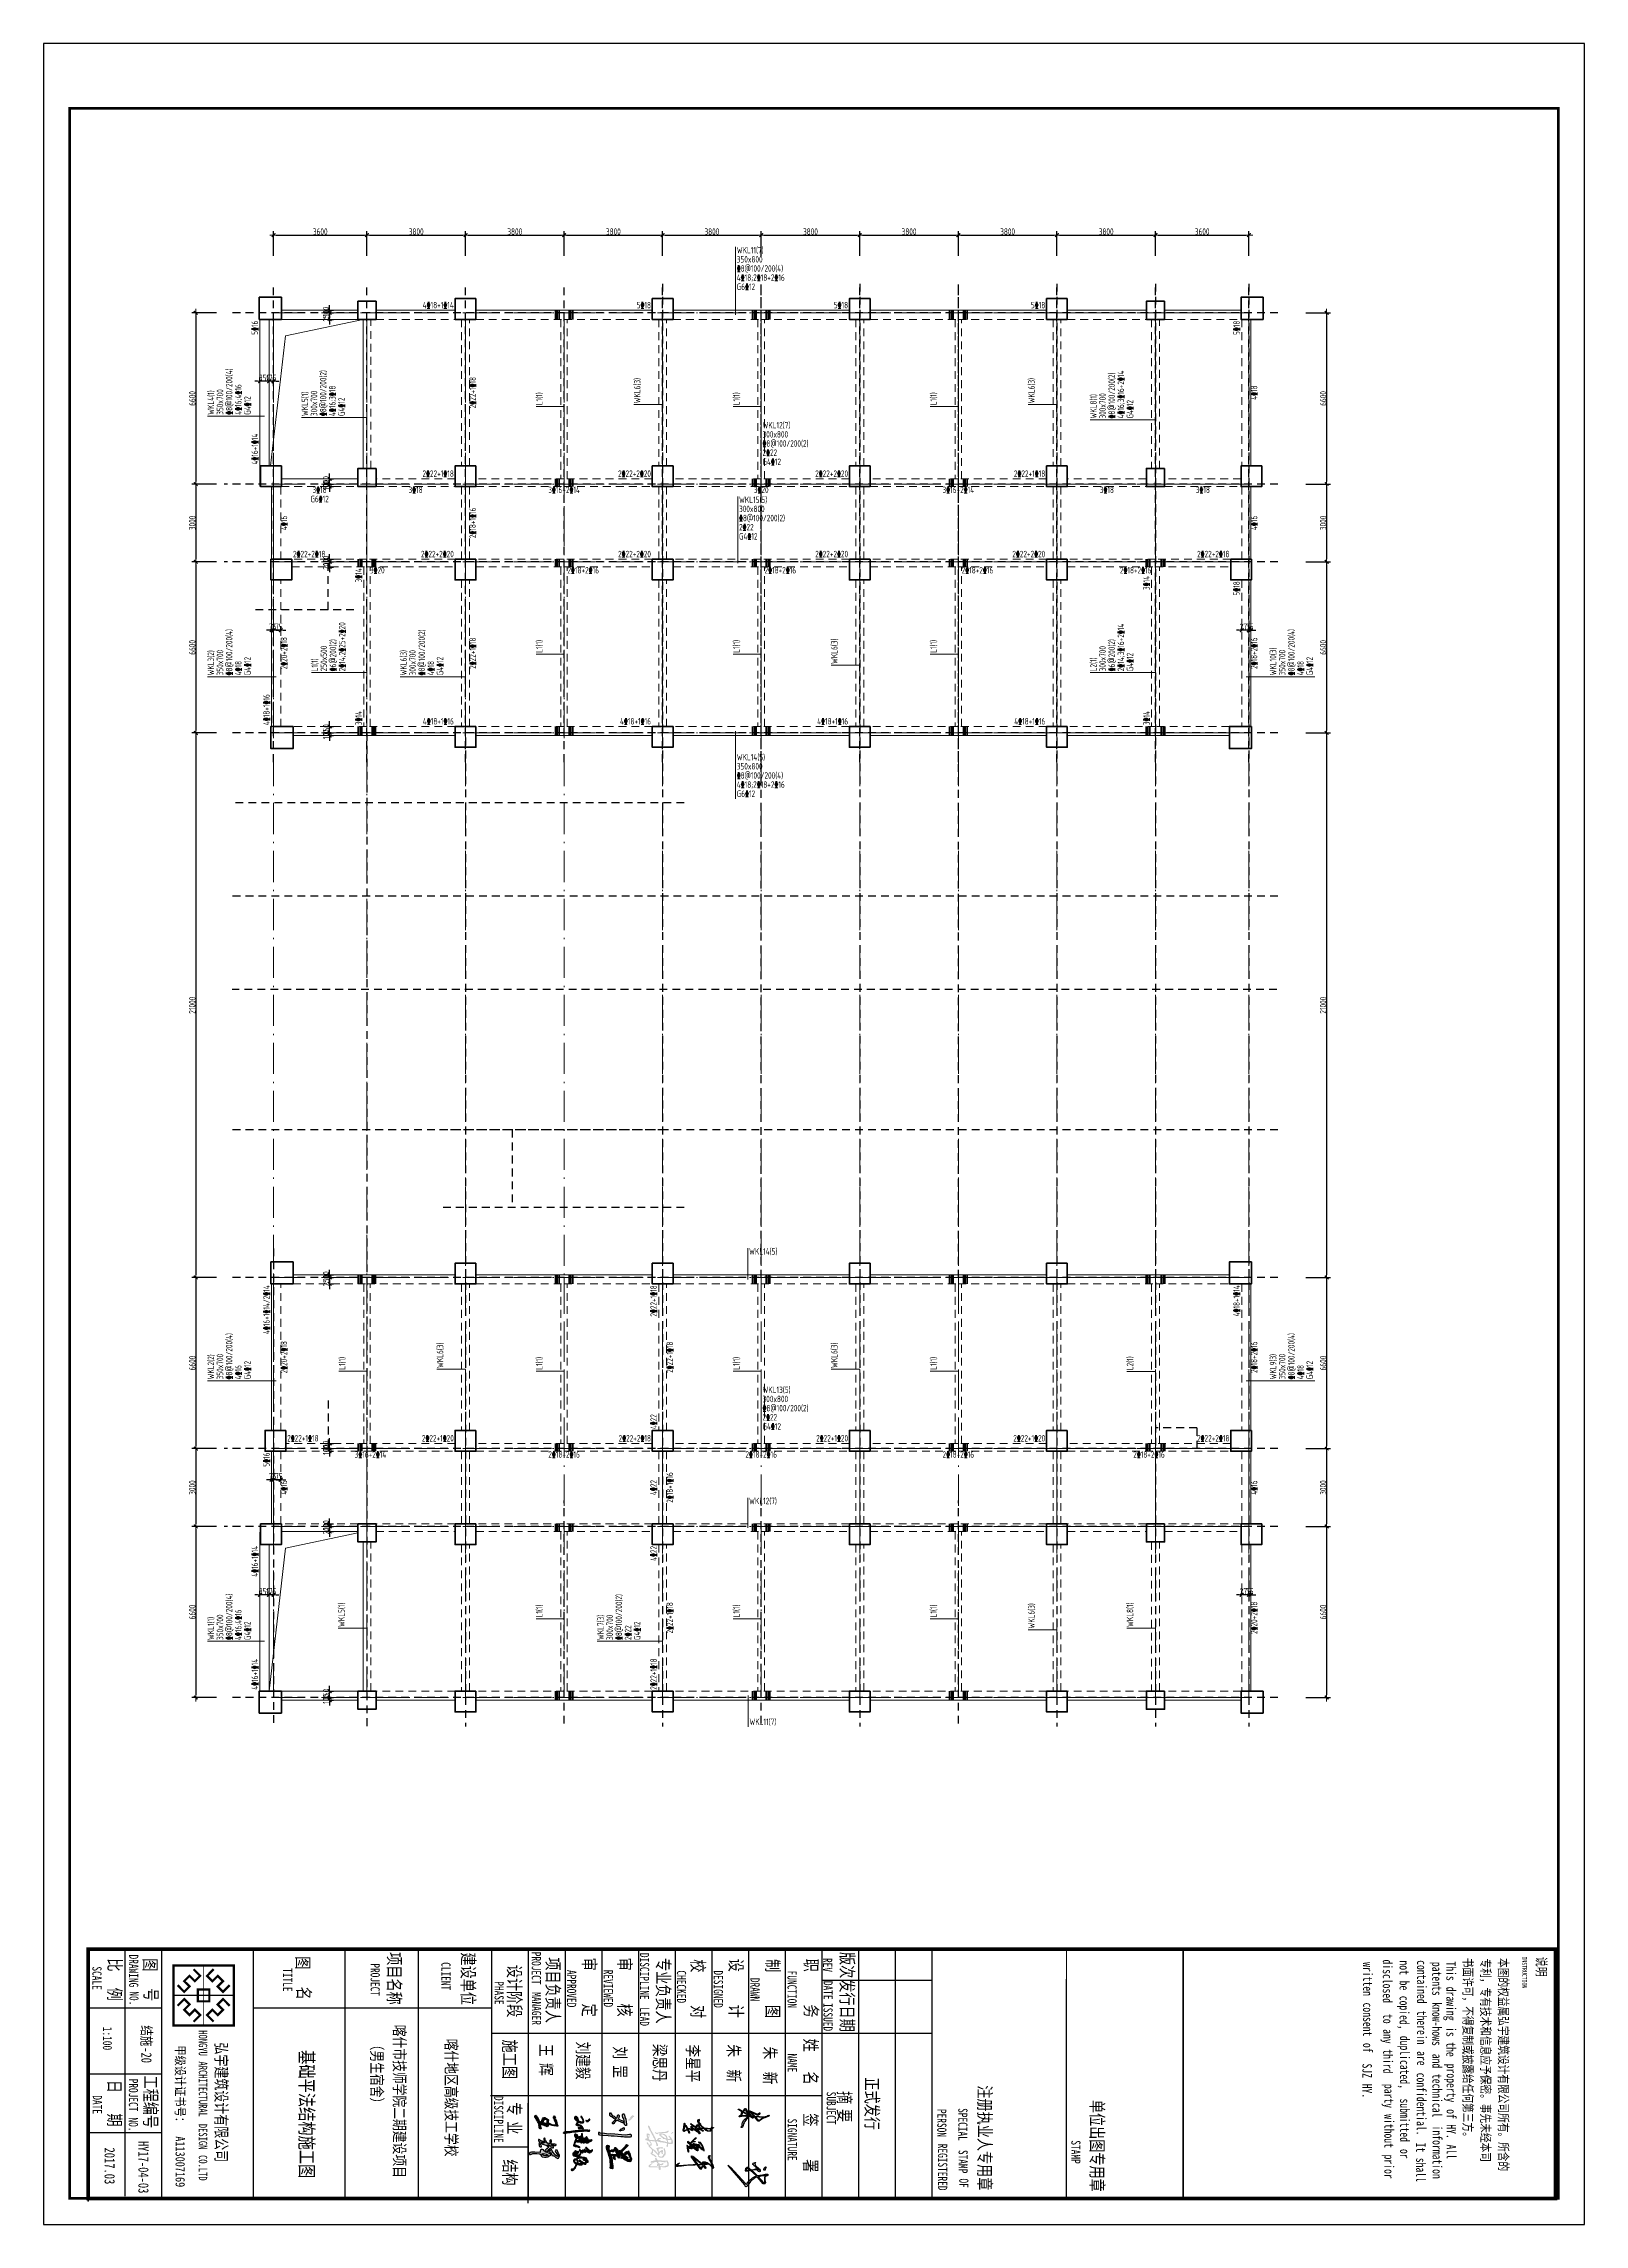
# Model space of a CAD drawing. Header units: millimetres. Extents: x 539196 to 807275, y 431843 to 1156631.
# Drawn here: x 669890 to 729290, y 515943 to 600043 of the extents above; entities that cross this region are included whole.
import ezdxf
from ezdxf.enums import TextEntityAlignment as Align

# ---------------------------------------------------------------- set-up
doc = ezdxf.new("R2010")
doc.units = ezdxf.units.MM
doc.header["$MEASUREMENT"] = 0
for name, pattern in [('DOTE', [2.42, 2, -0.2, 0.02, -0.2]), ('点划线', [1850, 1200, -300, 50, -300]), ('虚线', [500, 300, -200])]:
    doc.linetypes.add(name, pattern=pattern)
for name, color, linetype in [('DOTE', 1, 'DOTE'), ('PUB_TITLE', 4, 'Continuous'), ('SIG_TEXT', 7, 'Continuous'), ('TK', 9, 'Continuous')]:
    doc.layers.add(name, color=color, linetype=linetype)
for name, color, linetype, lineweight in [('尺寸标注-梁', 3, 'Continuous', 18), ('板洞边线', 253, 'Continuous', 18), ('梁原位标注', 7, 'Continuous', 18), ('梁名称编号', 2, 'Continuous', 18), ('梁标注引线', 2, 'Continuous', 18), ('梁附加箍筋', 1, 'Continuous', 35), ('梁集中标注', 2, 'Continuous', 18), ('砼柱', 2, 'Continuous', 35), ('砼梁', 4, 'Continuous', 18), ('轴线', 9, '点划线', 18), ('轴线标注', 3, 'Continuous', 18)]:
    doc.layers.add(name, color=color, linetype=linetype, lineweight=lineweight)
doc.styles.add('-宋体', font='', dxfattribs={"width": 0.8})
doc.styles.add('_TEL_DIM', font='simhei.ttf', dxfattribs={"width": 0.8, "height": 3.5})
doc.styles.add('样式 1_yjk_yjk_yjk_yjk_yjk_yjk', font='yjkeng.shx', dxfattribs={"width": 0.7, "bigfont": 'yjkchn.shx'})
doc.styles.get('-宋体').set_extended_font_data('SimSun')
doc.dimstyles.new('盈建科结构_yjk_yjk_yjk_yjk_yjk_yjk', dxfattribs={"dimscale": 100, "dimtxt": 2.5, "dimasz": 1, "dimexe": 1.5, "dimexo": 0.625, "dimgap": 0.1, "dimtad": 1, "dimdec": 0, "dimrnd": 1, "dimzin": 0, "dimdsep": 46, "dimtxsty": '样式 1_yjk_yjk_yjk_yjk_yjk_yjk', "dimblk": '_yjkbk', "dimblk1": 'ARCHTICK', "dimblk2": 'ARCHTICK', "dimcen": 0.09, "dimadec": 0, "dimazin": 0, "dimtfac": 1, "dimtdec": 4, "dimtix": 1, "dimtmove": 2, "dimatfit": 3, "dimfxl": 0, "dimtolj": 1, "dimtzin": 0, "dimarcsym": 0})

msp = doc.modelspace()

# ---------------------------------------------------------------- texts
at = {"style": '-宋体', "width": 0.75}
for s, height, p in [('结施', 396.39, (673660.3, 523618.7)), ('-20', 396.39, (673660.3, 522773)), ('基础平法结构施工图', 537.07, (679767.2, 522663.6))]:
    msp.add_text(s, height=height, rotation=270, dxfattribs=at).set_placement(p)
at = {"layer": '梁原位标注', "linetype": 'Continuous', "style": '样式 1_yjk_yjk_yjk_yjk_yjk_yjk', "width": 0.7}
for s, p in [('4\x8418+1\x8414', (685705.4, 589759.2)), ('5\x8418', (693305.4, 589759.2)), ('5\x8418', (700905.4, 589759.2)), ('5\x8418', (708505.4, 589759.2)), ('2\x8422+1\x8418', (685705.4, 583259.2)), ('2\x8422+2\x8420', (693305.4, 583259.2)), ('2\x8422+2\x8420', (700905.4, 583259.2)), ('2\x8422+1\x8418', (708505.4, 583259.2)), ('2\x8422+2\x8420', (685705.4, 580159.2)), ('2\x8422+2\x8420', (693305.4, 580159.2)), ('2\x8422+2\x8420', (700905.4, 580159.2)), ('2\x8422+2\x8420', (708505.4, 580159.2)), ('2\x8422+2\x8418', (715605.4, 580159.2)), ('4\x8418+1\x8416', (685705.4, 573709.2)), ('4\x8418+1\x8416', (693305.4, 573709.2)), ('4\x8418+1\x8416', (700905.4, 573709.2)), ('4\x8418+1\x8416', (708505.4, 573709.2)), ('2\x8422+1\x8420', (685705.4, 546059.2)), ('2\x8422+2\x8418', (693305.4, 546059.2)), ('2\x8422+1\x8420', (700905.4, 546059.2)), ('2\x8422+1\x8420', (708505.4, 546059.2)), ('2\x8422+2\x8418', (715605.4, 546059.2))]:
    msp.add_text(s, height=250, dxfattribs=at).set_placement(p, align=Align.BOTTOM_RIGHT)
for s, p in [('5\x8416', (678230.4, 589359.2)), ('5\x8418', (716080.4, 589359.2)), ('3\x8414', (682230.4, 579809.2)), ('3\x8414', (712605.4, 579516.7)), ('5\x8418', (716080.4, 579309.2)), ('4\x8416+1\x8414/2\x8414', (678680.4, 552159.2)), ('2\x8422+1\x8418', (693605.4, 552159.2)), ('4\x8418+1\x8414', (716080.4, 552159.2)), ('5\x8416', (678680.4, 545709.2)), ('4\x8416+1\x8414', (678230.4, 542109.2)), ('4\x8422', (693605.4, 542109.2))]:
    msp.add_text(s, height=250, rotation=90.000003, dxfattribs=at).set_placement(p, align=Align.BOTTOM_RIGHT)
for s, p in [('2\x8422+1\x8418', (686305.4, 586584.2)), ('4\x8418', (716430.4, 586584.2)), ('2\x8418+1\x8416', (686305.4, 581559.2)), ('4\x8416', (679030.4, 581559.2)), ('4\x8416', (716430.4, 581559.2)), ('2\x8420+2\x8418', (679030.4, 576534.2)), ('2\x8422+1\x8418', (686305.4, 576534.2)), ('2\x8418+2\x8416', (716430.4, 576534.2)), ('2\x8420+2\x8418', (679030.4, 549384.2)), ('2\x8422+1\x8418', (693905.4, 549384.2)), ('2\x8418+2\x8416', (716430.4, 549384.2)), ('4\x8416', (679030.4, 544359.2)), ('2\x8418+1\x8416', (693905.4, 544359.2)), ('4\x8416', (716430.4, 544359.2)), ('2\x8422+1\x8418', (693905.4, 539334.2)), ('2\x8420+2\x8418', (716430.4, 539334.2))]:
    msp.add_text(s, height=250, rotation=90.000003, dxfattribs=at).set_placement(p, align=Align.TOP_CENTER)
for s, p in [('4\x8416+1\x8414', (678230.4, 583809.2)), ('4\x8418+1\x8416', (678680.4, 573759.2)), ('3\x8414', (682230.4, 573759.2)), ('3\x8414', (712605.4, 573759.2)), ('4\x8422', (693605.4, 546609.2)), ('4\x8416+1\x8414', (678230.4, 536559.2)), ('2\x8422+1\x8418', (693605.4, 536559.2))]:
    msp.add_text(s, height=250, rotation=90.000003, dxfattribs=at).set_placement(p, align=Align.BOTTOM_LEFT)
for s, p in [('3\x8418', (680530.4, 582959.2)), ('3\x8418', (684230.4, 582959.2)), ('3\x8416+2\x8414', (689955.4, 582959.2)), ('3\x8420', (697555.4, 582959.2)), ('3\x8416+2\x8414', (705155.4, 582959.2)), ('3\x8418', (710880.4, 582959.2)), ('3\x8418', (714580.4, 582959.2)), ('G6\x8412', (680530.4, 582606.5)), ('3\x8420', (682752.9, 579859.2)), ('2\x8418+2\x8416', (690692.8, 579859.2)), ('2\x8418+2\x8416', (698292.8, 579859.2)), ('2\x8418+2\x8416', (705892.8, 579859.2)), ('2\x8418+2\x8416', (711993, 579859.2)), ('3\x8416+2\x8414', (682492.9, 545759.2)), ('2\x8418+2\x8416', (689955.4, 545759.2)), ('2\x8418+2\x8416', (697555.4, 545759.2)), ('2\x8418+2\x8416', (705155.4, 545759.2)), ('2\x8418+2\x8416', (712505.4, 545759.2))]:
    msp.add_text(s, height=250, dxfattribs=at).set_placement(p, align=Align.TOP_CENTER)
for s, p in [('2\x8422+2\x8418', (679505.4, 580159.2)), ('2\x8422+1\x8418', (679280.4, 546059.2))]:
    msp.add_text(s, height=250, dxfattribs=at).set_placement(p, align=Align.BOTTOM_LEFT)
msp.add_text('4\x8422', height=250, rotation=90.000003, dxfattribs=at).set_placement((693605.4, 544359.2), align=Align.BOTTOM_CENTER)
at = {"layer": '梁名称编号', "linetype": 'Continuous', "style": '样式 1_yjk_yjk_yjk_yjk_yjk_yjk', "width": 0.7}
for s, p in [('WKL11(7)', (696613.1, 592202.7)), ('WKL12(7)', (697605.4, 585452.7)), ('WKL15(5)', (696700.6, 582577.7)), ('WKL14(5)', (697087.6, 553591.7)), ('WKL13(5)', (697605.4, 548252.7)), ('WKL12(7)', (697087.6, 543966.7))]:
    msp.add_text(s, height=250, dxfattribs=at).set_placement(p, align=Align.TOP_LEFT)
for s, p in [('WKL4(1)', (676211.9, 585729.4)), ('WKL5(1)', (679836.9, 585679.4)), ('L1(1)', (688872.9, 586098.6)), ('WKL6(3)', (692647.9, 586170.3)), ('L1(1)', (696472.9, 586098.6)), ('L1(1)', (704072.9, 586098.6)), ('WKL6(3)', (707847.9, 586170.3)), ('WKL8(1)', (710236.9, 585585.2)), ('L1(1)', (688872.9, 576548.6)), ('L1(1)', (696472.9, 576548.6)), ('L1(1)', (704072.9, 576548.6)), ('WKL3(2)', (676211.9, 575679.4)), ('L1(1)', (680214.7, 575835.2)), ('WKL6(3)', (683636.9, 575679.4)), ('WKL6(3)', (700247.9, 576120.3)), ('L2(1)', (710236.9, 575835.2)), ('WKL2(2)', (676211.9, 548529.4)), ('L1(1)', (681272.9, 548898.6)), ('WKL6(3)', (685047.9, 548970.3)), ('L1(1)', (688872.9, 548898.6)), ('L1(1)', (696472.9, 548898.6)), ('WKL6(3)', (700247.9, 548970.3)), ('L1(1)', (704072.9, 548898.6)), ('L2(1)', (711647.9, 548885.2)), ('WKL1(1)', (676211.9, 538479.4)), ('WKL5(1)', (681247.9, 538983.7)), ('L1(1)', (688872.9, 539348.6)), ('WKL7(3)', (691236.9, 538479.4)), ('L1(1)', (696472.9, 539348.6)), ('L1(1)', (704072.9, 539348.6)), ('WKL6(3)', (707847.9, 538920.3)), ('WKL8(1)', (711647.9, 538983.7))]:
    msp.add_text(s, height=250, rotation=90.000003, dxfattribs=at).set_placement(p, align=Align.TOP_LEFT)
for s, p in [('WKL10(3)', (717487.9, 575679.4)), ('WKL9(3)', (717487.9, 548529.4))]:
    msp.add_text(s, height=250, rotation=90.000003, dxfattribs=at).set_placement(p, align=Align.BOTTOM_LEFT)
for s, p in [('WKL14(5)', (696613.1, 572326.7)), ('WKL11(7)', (697101.1, 535126.7))]:
    msp.add_text(s, height=250, dxfattribs=at).set_placement(p, align=Align.BOTTOM_LEFT)
at = {"layer": '梁集中标注', "linetype": 'Continuous', "style": '样式 1_yjk_yjk_yjk_yjk_yjk_yjk', "width": 0.7}
for s, p in [('350x800', (696613.1, 591850)), ('\x848@100/200(4)', (696613.1, 591497.2)), ('4\x8418;2\x8418+2\x8416', (696613.1, 591144.5)), ('G6\x8412', (696613.1, 590791.7)), ('300x800', (697605.4, 585100)), ('\x848@100/200(2)', (697605.4, 584747.2)), ('2\x8422', (697605.4, 584394.5)), ('G4\x8412', (697605.4, 584041.7)), ('300x800', (696700.6, 582225)), ('2\x8422', (696700.6, 581519.5)), ('G4\x8412', (696700.6, 581166.7)), ('\x848@100/200(2)', (696700.6, 581872.2)), ('300x800', (697605.4, 547900)), ('\x848@100/200(2)', (697605.4, 547547.2)), ('2\x8422', (697605.4, 547194.5)), ('G4\x8412', (697605.4, 546841.7))]:
    msp.add_text(s, height=250, dxfattribs=at).set_placement(p, align=Align.TOP_LEFT)
for s, p in [('\x848@100/200(4)', (676917.4, 585729.4)), ('\x848@100/200(2)', (680542.4, 585679.4)), ('\x848@100/200(2)', (710942.4, 585585.2)), ('4\x8416;3\x8416+2\x8414', (711295.2, 585585.2)), ('350x700', (676564.7, 585729.4)), ('4\x8416;4\x8416', (677270.2, 585729.4)), ('G4\x8412', (677622.9, 585729.4)), ('300x700', (680189.7, 585679.4)), ('4\x8416;3\x8418', (680895.2, 585679.4)), ('G4\x8412', (681247.9, 585679.4)), ('300x700', (710589.7, 585585.2)), ('G4\x8412', (711647.9, 585585.2)), ('\x848@100/200(4)', (676917.4, 575679.4)), ('2\x8414;2\x8425+2\x8420', (681272.9, 575835.2)), ('\x848@100/200(2)', (684342.4, 575679.4)), ('2\x8414;3\x8416+2\x8414', (711295.2, 575835.2)), ('350x700', (676564.7, 575679.4)), ('4\x8418', (677270.2, 575679.4)), ('G4\x8412', (677622.9, 575679.4)), ('250x500', (680567.4, 575835.2)), ('\x846@200(2)', (680920.2, 575835.2)), ('300x700', (683989.7, 575679.4)), ('4\x8418', (684695.2, 575679.4)), ('G4\x8412', (685047.9, 575679.4)), ('300x700', (710589.7, 575835.2)), ('\x846@200(2)', (710942.4, 575835.2)), ('G4\x8412', (711647.9, 575835.2)), ('350x700', (676564.7, 548529.4)), ('\x848@100/200(4)', (676917.4, 548529.4)), ('4\x8416', (677270.2, 548529.4)), ('G4\x8412', (677622.9, 548529.4)), ('\x848@100/200(4)', (676917.4, 538479.4)), ('\x848@100/200(2)', (691942.4, 538479.4)), ('350x700', (676564.7, 538479.4)), ('4\x8416;4\x8416', (677270.2, 538479.4)), ('G4\x8412', (677622.9, 538479.4)), ('300x700', (691589.7, 538479.4)), ('G4\x8412', (692647.9, 538479.4)), ('2\x8422', (692295.2, 538479.4))]:
    msp.add_text(s, height=250, rotation=90.000003, dxfattribs=at).set_placement(p, align=Align.TOP_LEFT)
for s, p in [('\x848@100/200(4)', (718193.4, 575679.4)), ('350x700', (717840.7, 575679.4)), ('4\x8418', (718546.2, 575679.4)), ('G4\x8412', (718898.9, 575679.4)), ('350x700', (717840.7, 548529.4)), ('\x848@100/200(4)', (718193.4, 548529.4)), ('4\x8418', (718546.2, 548529.4)), ('G4\x8412', (718898.9, 548529.4))]:
    msp.add_text(s, height=250, rotation=90.000003, dxfattribs=at).set_placement(p, align=Align.BOTTOM_LEFT)
for s, p in [('350x800', (696613.1, 571974)), ('\x848@100/200(4)', (696613.1, 571621.2)), ('4\x8418;2\x8418+2\x8416', (696613.1, 571268.5)), ('G6\x8412', (696613.1, 570915.7))]:
    msp.add_text(s, height=250, dxfattribs=at).set_placement(p, align=Align.BOTTOM_LEFT)

# ---------------------------------------------------------------- blocks, each defined once
blk = doc.blocks.new('logo')
at = {"color": 6}
blk.add_line((1004, 2011), (1004, 0), dxfattribs=at)
at = {"color": 6, "const_width": 74.6}
for points in [[(0, 2011), (2008, 2011), (2008, 0), (0, 0)], [(809, 1198), (1199, 1198), (1199, 813), (809, 813)]]:
    blk.add_lwpolyline(points, close=True, dxfattribs=at)
at = {"color": 6}
blk.add_lwpolyline([(0, 2011), (2008, 2011), (2008, 0), (0, 0)], close=True, dxfattribs=at)
for points, const_width in [([(660, 1874), (883, 1654), (704, 1475), (526, 1653), (350, 1477), (528, 1299), (350, 1120), (129, 1340)], 74.6), ([(1004, 2011), (1004, 0)], 15.2), ([(1348, 1874), (1125, 1654), (1304, 1475), (1482, 1653), (1658, 1477), (1480, 1299), (1659, 1120), (1879, 1340)], 74.6), ([(0, 1006), (2008, 1006)], 15.2), ([(660, 137), (883, 357), (704, 536), (526, 358), (350, 534), (528, 712), (350, 891), (129, 671)], 74.6), ([(1348, 137), (1125, 357), (1304, 536), (1482, 358), (1658, 534), (1480, 712), (1659, 891), (1879, 671)], 74.6)]:
    blk.add_lwpolyline(points, dxfattribs=dict(at, const_width=const_width))
blk = doc.blocks.new('qmzx01')
h = blk.add_hatch(color=256)
h.paths.add_polyline_path([(814930, 31810), (814638, 31524), (814644, 31539), (814668, 31584), (814889, 32014), (814872, 32035), (814815, 32118), (814751, 32167), (814700, 32148), (814712, 32126), (814741, 32066), (814801, 32001), (814548, 31441), (814558, 31411), (814578, 31401), (814598, 31416), (814931, 31730), (814926, 31558), (814703, 31367), (814659, 31325), (814592, 31277), (814540, 31234), (814456, 31184), (814397, 31149), (814396, 31123), (814396, 31106), (814421, 31095), (814502, 31028), (814521, 31015), (814545, 31008), (814593, 30941), (814450, 30687), (814442, 30665), (814440, 30639), (814443, 30625), (814475, 30625), (814475, 30639), (814634, 30900), (814661, 30880), (814698, 30865), (814772, 30847), (814813, 30833), (814857, 30789), (814895, 30738), (814926, 30695), (814959, 30693), (814987, 30712), (814974, 30751), (814951, 30892), (814938, 31016), (814942, 31085), (814948, 31126), (814953, 31194), (814948, 31288), (815003, 31260), (815049, 31207), (815178, 31068), (815254, 31008), (815370, 30953), (815391, 30936), (815490, 30907), (815568, 30898), (815593, 30896), (815633, 30886), (815677, 30853), (815707, 30836), (815733, 30845), (815749, 30881), (815728, 30926), (815623, 30971), (815474, 31010), (815406, 31036), (815309, 31084), (815227, 31163), (815160, 31214), (815095, 31268), (815030, 31310), (814963, 31339), (814962, 31467), (815082, 31627), (815082, 31659), (815052, 31682), (815019, 31674), (814977, 31631), (814988, 31778), (815291, 32045), (815291, 32115), (815281, 32145), (815179, 32273), (815153, 32306), (815118, 32336), (815070, 32415), (815055, 32437), (815058, 32460), (815067, 32509), (814942, 32792), (814935, 32806), (814919, 32819), (814905, 32822), (814889, 32819), (814860, 32803), (814887, 32725), (814929, 32652), (814954, 32572), (814981, 32503), (814985, 32468)])
h.paths.add_polyline_path([(815041, 32371), (815058, 32340), (815219, 32126), (815223, 32085), (815218, 32058), (814987, 31839)], flags=16)
h.paths.add_polyline_path([(814899, 31476), (814903, 31458), (814876, 31440), (814873, 31436), (814866, 31410), (814850, 31388), (814622, 30985), (814593, 31026), (814568, 31048), (814540, 31073), (814511, 31099), (814493, 31115), (814500, 31139), (814537, 31167), (814588, 31196), (814662, 31246), (814732, 31297), (814844, 31406), (814871, 31434)], flags=16)
h.paths.add_polyline_path([(814911, 31397), (814899, 31318), (814898, 31215), (814896, 31165), (814885, 31093), (814881, 31026), (814892, 30925), (814903, 30828), (814895, 30829), (814877, 30855), (814854, 30877), (814832, 30887), (814791, 30899), (814732, 30914), (814699, 30922), (814655, 30939)], flags=16)
for points in [[(814889, 32819), (814905, 32822), (814919, 32819), (814935, 32806), (814942, 32792), (815067, 32509), (815058, 32460), (815056, 32449), (815057, 32434), (815070, 32415), (815118, 32336), (815153, 32306), (815179, 32273), (815281, 32145), (815291, 32115), (815291, 32045), (814988, 31778), (814977, 31631), (815019, 31674), (815052, 31682), (815082, 31659), (815082, 31627), (814962, 31467), (814963, 31339), (815030, 31310), (815095, 31268), (815160, 31214), (815227, 31163), (815309, 31084), (815406, 31036), (815474, 31010), (815623, 30971), (815728, 30926), (815749, 30881), (815733, 30845), (815707, 30836), (815677, 30853), (815633, 30886), (815593, 30896), (815568, 30898), (815490, 30907), (815391, 30936), (815370, 30953), (815254, 31008), (815178, 31068), (815049, 31207), (815003, 31260), (814958, 31283), (814949, 31280), (814953, 31194), (814948, 31126), (814942, 31085), (814938, 31016), (814951, 30892), (814974, 30751), (814987, 30712), (814959, 30693), (814926, 30695), (814895, 30738), (814857, 30789), (814813, 30833), (814772, 30847), (814698, 30865), (814661, 30880), (814641, 30895), (814628, 30889), (814475, 30639), (814475, 30625), (814463, 30625), (814443, 30625), (814440, 30639), (814442, 30665), (814450, 30687), (814589, 30934), (814585, 30952), (814545, 31008), (814521, 31015), (814502, 31028), (814421, 31095), (814396, 31106), (814396, 31123), (814397, 31149), (814456, 31184), (814540, 31234), (814592, 31277), (814659, 31325), (814703, 31367), (814916, 31549), (814926, 31563), (814931, 31730), (814598, 31416), (814578, 31401), (814558, 31411), (814548, 31441), (814801, 32001), (814741, 32066), (814712, 32126), (814700, 32148), (814751, 32167), (814815, 32118), (814872, 32035), (814889, 32014), (814668, 31584), (814644, 31539), (814638, 31524), (814930, 31810), (814985, 32468), (814981, 32503), (814954, 32572), (814929, 32652), (814887, 32725), (814860, 32803), (814889, 32819)], [(814911, 31397), (814660, 30949), (814666, 30935), (814699, 30922), (814732, 30914), (814791, 30899), (814832, 30887), (814854, 30877), (814877, 30855), (814895, 30829), (814903, 30828), (814892, 30925), (814881, 31026), (814885, 31093), (814896, 31165), (814898, 31215), (814899, 31318), (814911, 31397)], [(815040, 32361), (814989, 31850), (814997, 31848), (815218, 32058), (815223, 32085), (815219, 32126), (815058, 32340), (815046, 32362)]]:
    blk.add_lwpolyline(points, close=True)
blk.add_lwpolyline([(814899, 31476), (814871, 31434), (814844, 31406), (814732, 31297), (814662, 31246), (814588, 31196), (814537, 31167), (814500, 31139), (814493, 31115), (814511, 31099), (814540, 31073), (814568, 31048), (814593, 31026), (814616, 30993), (814624, 30987), (814850, 31388), (814866, 31410), (814873, 31438), (814903, 31458), (814899, 31476)])
blk = doc.blocks.new('qmzx02')
h = blk.add_hatch(color=256)
h.paths.add_polyline_path([(813108, 27258), (813478, 27591), (813494, 27645), (813493, 27674), (813459, 27704), (813418, 27713), (813343, 27693), (813266, 27688), (813195, 27681), (813234, 27684), (813260, 27685), (813321, 27686), (813372, 27686), (813410, 27682), (813432, 27669), (813446, 27654), (813440, 27637), (813077, 27305), (813071, 27319), (813067, 27345), (813063, 27399), (813040, 27530), (813027, 27644), (813014, 27764), (813025, 27758), (813066, 27696), (813093, 27675), (813100, 27676), (813061, 27716), (813041, 27762), (813021, 27788), (813031, 27804), (813031, 27821), (812997, 27871), (812945, 27861), (812933, 27814), (812939, 27701), (812970, 27540), (813017, 27254), (812719, 26948), (812717, 26967), (812693, 27135), (812693, 27169), (812697, 27230), (812779, 27327), (812806, 27387), (812776, 27419), (812718, 27426), (812652, 27377), (812446, 27160), (812398, 27126), (812336, 27116), (812270, 27165), (812270, 27148), (812265, 27124), (812285, 27067), (812317, 27011), (812359, 26995), (812396, 27002), (812410, 27031), (812439, 27062), (812454, 27085), (812491, 27121), (812494, 27140), (812549, 27194), (812599, 27272), (812664, 27328), (812692, 27355), (812723, 27370), (812709, 27357), (812690, 27334), (812661, 27296), (812646, 27239), (812634, 27187), (812642, 27145), (812663, 27064), (812692, 26900), (812631, 26832), (812574, 26765), (812536, 26729), (812535, 26674), (812571, 26642), (812605, 26606), (812746, 26580), (812778, 26611), (812764, 26669), (812763, 26714), (812737, 26877), (813039, 27202), (813070, 27116), (813150, 26972), (813209, 26927), (813245, 26860), (813288, 26806), (813447, 26685), (813498, 26654), (813494, 26609), (812548, 25733), (812499, 25682), (812427, 25595), (812464, 25613), (813545, 26539), (813617, 26566), (813660, 26610), (813637, 26666), (813613, 26679), (813574, 26706), (813481, 26779), (813405, 26827), (813353, 26863), (813305, 26927), (813257, 26984), (813214, 27030), (813177, 27081), (813137, 27131), (813096, 27240)])
h.paths.add_polyline_path([(812698, 26846), (812701, 26820), (812712, 26731), (812723, 26633), (812700, 26631), (812684, 26645), (812610, 26682), (812613, 26731)], flags=16)
h.paths.add_polyline_path([(812704, 27692), (812687, 27692), (812631, 27698), (812617, 27701), (812589, 27722), (812536, 27748), (812522, 27718), (812541, 27697), (812573, 27668), (812595, 27647), (812626, 27626), (812658, 27627), (812675, 27621), (812714, 27622), (812717, 27653)], flags=17)
for points in [[(812270, 27165), (812336, 27116), (812398, 27126), (812446, 27160), (812652, 27377), (812718, 27426), (812776, 27419), (812806, 27387), (812779, 27327), (812697, 27230), (812693, 27169), (812693, 27135), (812717, 26967), (812719, 26948), (813017, 27254), (812970, 27540), (812939, 27701), (812933, 27814), (812945, 27861), (812997, 27871), (813031, 27821), (813031, 27804), (813021, 27788), (813041, 27762), (813061, 27716), (813099, 27677), (813168, 27678), (813266, 27688), (813343, 27693), (813418, 27713), (813459, 27704), (813493, 27674), (813494, 27645), (813478, 27591), (813108, 27258), (813096, 27240), (813137, 27131), (813177, 27081), (813214, 27030), (813257, 26984), (813305, 26927), (813353, 26863), (813405, 26827), (813481, 26779), (813574, 26706), (813613, 26679), (813637, 26666), (813660, 26610), (813617, 26566), (813545, 26539), (812464, 25613), (812427, 25595), (812499, 25682), (812548, 25733), (813494, 26609), (813498, 26654), (813447, 26685), (813288, 26806), (813245, 26860), (813209, 26927), (813150, 26972), (813070, 27116), (813039, 27202), (812737, 26877), (812763, 26714), (812764, 26669), (812778, 26611), (812746, 26580), (812605, 26606), (812571, 26642), (812535, 26674), (812536, 26729), (812574, 26765), (812631, 26832), (812692, 26900), (812663, 27064), (812642, 27145), (812634, 27187), (812646, 27239), (812661, 27296), (812690, 27334), (812709, 27357), (812723, 27370), (812692, 27355), (812664, 27328), (812599, 27272), (812549, 27194), (812494, 27140), (812491, 27121), (812454, 27085), (812439, 27062), (812410, 27031), (812396, 27002), (812359, 26995), (812317, 27011), (812285, 27067), (812265, 27124), (812270, 27148)], [(813077, 27305), (813440, 27637), (813446, 27654), (813432, 27669), (813410, 27682), (813372, 27686), (813321, 27686), (813260, 27685), (813234, 27684), (813124, 27676), (813093, 27675), (813066, 27696), (813025, 27758), (813014, 27764), (813027, 27644), (813040, 27530), (813063, 27399), (813067, 27345), (813071, 27319)], [(812698, 26846), (812613, 26731), (812610, 26682), (812684, 26645), (812700, 26631), (812723, 26633), (812712, 26731), (812701, 26820)]]:
    blk.add_lwpolyline(points, close=True)
blk.add_lwpolyline([(812536, 27748), (812589, 27722), (812617, 27701), (812631, 27698), (812687, 27692), (812704, 27692), (812717, 27653), (812714, 27622), (812675, 27621), (812658, 27627), (812626, 27626), (812595, 27647), (812573, 27668), (812541, 27697), (812522, 27718), (812536, 27748)])
blk = doc.blocks.new('A$C252E1BA3')
at = {"layer": 'SIG_TEXT', "lineweight": 25}
h = blk.add_hatch(color=1, dxfattribs=at)
h.paths.add_polyline_path([(714, 923), (714, 955), (703, 985), (663, 987), (649, 968), (645, 925), (665, 806), (658, 688), (635, 489), (625, 371), (635, 296), (614, 177), (610, 59), (589, 24), (575, 23), (590, 0), (649, 0), (661, 32), (670, 132), (680, 291), (683, 376), (685, 473), (704, 664), (710, 734), (714, 775), (713, 834)])
h.paths.add_polyline_path([(519, 755), (494, 770), (466, 772), (443, 747), (464, 722), (482, 680), (508, 646), (531, 624), (544, 634), (538, 661), (530, 678), (527, 712)])
h.paths.add_polyline_path([(269, 826), (188, 813), (122, 784), (75, 778), (40, 763), (36, 755), (34, 732), (48, 715), (88, 722), (136, 732), (180, 754), (241, 771), (282, 781), (275, 761), (250, 734), (231, 702), (212, 648), (194, 609), (181, 596), (144, 611), (107, 619), (76, 621), (61, 605), (63, 580), (92, 569), (140, 555), (157, 540), (135, 501), (104, 467), (80, 414), (34, 384), (3, 364), (0, 340), (26, 336), (83, 339), (106, 368), (120, 400), (167, 461), (202, 519), (221, 492), (233, 475), (264, 448), (290, 420), (320, 420), (341, 426), (324, 459), (286, 481), (254, 523), (224, 561), (239, 589), (280, 678), (310, 744), (328, 778), (346, 781), (384, 805), (382, 841), (335, 841)])
h.paths.add_polyline_path([(141, 1026), (124, 1040), (124, 1059), (105, 1069), (89, 1035), (67, 1039), (84, 998), (116, 964), (134, 945), (166, 948), (186, 904), (228, 885), (240, 917), (225, 949), (200, 977), (165, 1005)])
h = blk.add_hatch(color=1, dxfattribs=at)
h.paths.add_polyline_path([(1089, 717), (1119, 691), (1135, 689), (1151, 694), (1152, 711), (1074, 789), (982, 880), (961, 875), (950, 840), (967, 819), (998, 804), (1032, 771)])
h.paths.add_polyline_path([(1320, 486), (1311, 447), (1322, 429), (1376, 457), (1387, 482), (1393, 503), (1372, 510), (1353, 501)])
h.paths.add_polyline_path([(1126, 325), (1068, 313), (1007, 316), (974, 303), (965, 272), (974, 250), (996, 240), (1048, 240), (1092, 251), (1144, 271), (1197, 289), (1272, 313), (1354, 336), (1414, 347), (1478, 352), (1524, 360), (1557, 361), (1597, 361), (1634, 351), (1661, 371), (1676, 410), (1661, 428), (1590, 430), (1518, 423), (1469, 414), (1422, 405), (1354, 401), (1302, 383), (1244, 364), (1204, 345), (1173, 339), (1164, 350), (1158, 370), (1158, 385), (1164, 415), (1164, 439), (1164, 455), (1123, 472), (1102, 469), (1090, 452), (1106, 417), (1106, 392), (1120, 358)])
blk.add_hatch(color=1, dxfattribs=at).paths.add_polyline_path([(1316, 759), (1340, 792), (1351, 810), (1380, 837), (1379, 866), (1361, 870), (1335, 873), (1320, 856), (1305, 836), (1286, 808), (1271, 790), (1257, 784), (1240, 790), (1246, 815), (1251, 837), (1229, 845), (1210, 852), (1190, 853), (1169, 844), (1157, 835), (1178, 808), (1202, 780), (1229, 769), (1246, 764), (1258, 751), (1246, 750), (1235, 726), (1216, 721), (1185, 711), (1161, 690), (1140, 690), (1132, 672), (1118, 659), (1125, 632), (1139, 622), (1174, 631), (1206, 655), (1224, 659), (1225, 642), (1224, 622), (1216, 619), (1181, 602), (1137, 584), (1104, 569), (1062, 545), (1051, 538), (1031, 507), (1038, 491), (1079, 481), (1108, 499), (1141, 516), (1188, 533), (1221, 559), (1234, 564), (1235, 538), (1240, 513), (1243, 475), (1240, 441), (1235, 413), (1235, 399), (1250, 395), (1275, 395), (1286, 431), (1292, 490), (1295, 540), (1291, 572), (1305, 575), (1343, 586), (1349, 618), (1335, 641), (1310, 648), (1297, 634), (1275, 619), (1263, 624), (1265, 639), (1257, 658), (1234, 669), (1245, 670), (1273, 683), (1310, 695), (1349, 679), (1364, 683), (1349, 708), (1342, 725), (1349, 725), (1373, 756), (1406, 793), (1438, 864), (1451, 941), (1422, 985), (1380, 996), (1331, 980), (1216, 947), (1192, 931), (1153, 914), (1149, 892), (1155, 874), (1175, 867), (1194, 872), (1201, 883), (1260, 909), (1338, 932), (1383, 943), (1400, 925), (1393, 876), (1374, 818), (1338, 747), (1300, 727), (1301, 742)])
at = {"layer": 'SIG_TEXT', "color": 1, "lineweight": 25}
for points in [[(328, 778), (310, 744), (280, 678), (239, 589), (224, 561), (254, 523), (286, 481), (324, 459), (341, 426), (320, 420), (290, 420), (264, 448), (233, 475), (221, 492), (202, 519), (167, 461), (120, 400), (106, 368), (83, 339), (26, 336), (0, 340), (3, 364), (34, 384), (80, 414), (104, 467), (135, 501), (157, 540), (140, 555), (92, 569), (63, 580), (61, 605), (76, 621), (107, 619), (144, 611), (181, 596), (194, 609), (212, 648), (231, 702), (250, 734), (275, 761), (282, 781), (241, 771), (180, 754), (136, 732), (88, 722), (48, 715), (34, 732), (36, 755), (40, 763)], [(40, 763), (75, 778), (122, 784), (188, 813), (269, 826), (335, 841), (382, 841), (384, 805), (346, 781), (328, 778)], [(519, 755), (527, 712), (530, 678), (538, 661), (544, 634), (531, 624), (508, 646), (482, 680), (464, 722), (443, 747), (466, 772), (494, 770), (519, 755)], [(703, 985), (663, 987), (649, 968), (645, 925), (665, 806), (658, 688), (635, 489), (625, 371), (635, 296), (614, 177), (610, 59), (589, 24), (575, 23), (590, 0), (649, 0), (661, 32), (670, 132), (680, 291), (683, 376), (685, 473), (704, 664), (710, 734), (714, 775), (713, 834), (714, 923), (714, 955), (703, 985)], [(982, 880), (1074, 789), (1152, 711), (1151, 694), (1135, 689), (1119, 691), (1089, 717), (1032, 771), (998, 804), (967, 819), (950, 840), (961, 875), (982, 880)], [(1342, 725), (1349, 708), (1364, 683), (1349, 679), (1310, 695), (1273, 683), (1245, 670), (1234, 669), (1257, 658), (1265, 639), (1263, 624), (1275, 619), (1297, 634), (1310, 648), (1335, 641), (1349, 618), (1343, 586), (1305, 575), (1291, 572), (1295, 540), (1292, 490), (1286, 431), (1275, 395), (1250, 395), (1235, 399), (1235, 413), (1240, 441), (1243, 475), (1240, 513), (1235, 538), (1234, 564), (1221, 559), (1188, 533), (1141, 516), (1108, 499), (1079, 481), (1038, 491), (1031, 507), (1051, 538), (1062, 545), (1104, 569), (1137, 584), (1181, 602), (1216, 619), (1224, 622), (1225, 642), (1224, 659), (1224, 659), (1206, 655), (1174, 631), (1139, 622), (1125, 632), (1118, 659), (1132, 672), (1140, 690), (1161, 690), (1185, 711), (1216, 721), (1235, 726), (1246, 750), (1258, 751), (1246, 764), (1229, 769), (1202, 780), (1178, 808), (1157, 835), (1169, 844), (1190, 853), (1210, 852), (1229, 845), (1251, 837), (1246, 815), (1240, 790), (1257, 784), (1271, 790), (1286, 808), (1305, 836), (1320, 856), (1335, 873), (1361, 870), (1379, 866), (1380, 837), (1351, 810), (1340, 792), (1316, 759), (1301, 742), (1300, 727)], [(1342, 725), (1349, 725), (1373, 756), (1406, 793), (1438, 864), (1451, 941), (1422, 985), (1380, 996), (1331, 980), (1216, 947), (1192, 931), (1153, 914), (1149, 892), (1155, 874), (1175, 867), (1194, 872), (1201, 883)], [(1201, 883), (1260, 909), (1338, 932), (1383, 943), (1400, 925), (1393, 876), (1374, 818), (1338, 747), (1300, 727), (1309, 727)], [(1123, 472), (1164, 455), (1164, 439), (1164, 415), (1158, 385), (1158, 370), (1164, 350), (1173, 339), (1204, 345), (1244, 364), (1302, 383), (1354, 401), (1422, 405), (1469, 414), (1518, 423), (1590, 430), (1661, 428), (1676, 410), (1661, 371), (1634, 351), (1597, 361), (1557, 361), (1524, 360), (1478, 352), (1414, 347), (1354, 336), (1272, 313), (1197, 289), (1144, 271), (1092, 251), (1048, 240), (996, 240), (974, 250), (965, 272), (974, 303), (1007, 316), (1068, 313), (1126, 325), (1120, 358), (1106, 392), (1106, 417), (1090, 452), (1102, 469), (1123, 472)], [(1353, 501), (1320, 486), (1311, 447), (1322, 429), (1376, 457), (1387, 482), (1393, 503), (1372, 510), (1353, 501)]]:
    blk.add_lwpolyline(points, dxfattribs=at)
blk = doc.blocks.new('lxp')
h = blk.add_hatch(color=256)
h.paths.add_polyline_path([(28573, 14707), (28573, 14711), (28573, 14720), (28573, 14721), (28573, 14723), (28573, 14725), (28572, 14726), (28571, 14727), (28569, 14727), (28567, 14726), (28564, 14725), (28564, 14727), (28564, 14729), (28563, 14730), (28561, 14731), (28559, 14734), (28556, 14737), (28554, 14740), (28553, 14740), (28553, 14738), (28553, 14735), (28553, 14732), (28551, 14731), (28551, 14727), (28553, 14730), (28554, 14729), (28558, 14728), (28558, 14716), (28557, 14708), (28557, 14691), (28551, 14683), (28545, 14677), (28542, 14673), (28539, 14672), (28536, 14670), (28533, 14669), (28526, 14662), (28523, 14660), (28521, 14660), (28518, 14661), (28517, 14662), (28512, 14662), (28511, 14663), (28508, 14660), (28511, 14659), (28512, 14658), (28512, 14655), (28515, 14654), (28517, 14654), (28519, 14654), (28523, 14655), (28529, 14659), (28534, 14662), (28540, 14668), (28548, 14674), (28552, 14678), (28556, 14683), (28556, 14669), (28556, 14668), (28542, 14658), (28538, 14654), (28537, 14650), (28542, 14647), (28548, 14646), (28551, 14645), (28546, 14636), (28537, 14623), (28533, 14619), (28532, 14618), (28533, 14616), (28537, 14616), (28537, 14619), (28542, 14624), (28547, 14632), (28550, 14637), (28553, 14641), (28555, 14642), (28556, 14643), (28557, 14643), (28559, 14642), (28561, 14638), (28562, 14637), (28560, 14634), (28550, 14622), (28548, 14622), (28547, 14621), (28546, 14619), (28547, 14618), (28550, 14618), (28552, 14619), (28554, 14619), (28557, 14620), (28561, 14622), (28565, 14624), (28567, 14625), (28569, 14624), (28567, 14622), (28564, 14617), (28560, 14614), (28559, 14610), (28559, 14604), (28561, 14600), (28560, 14600), (28557, 14599), (28552, 14597), (28548, 14593), (28542, 14589), (28540, 14587), (28537, 14585), (28534, 14584), (28531, 14584), (28529, 14582), (28531, 14580), (28538, 14580), (28541, 14580), (28546, 14579), (28549, 14578), (28555, 14578), (28559, 14577), (28565, 14575), (28570, 14575), (28573, 14576), (28574, 14578), (28574, 14581), (28572, 14586), (28565, 14599), (28566, 14599), (28568, 14599), (28570, 14601), (28572, 14602), (28575, 14604), (28577, 14604), (28580, 14605), (28582, 14605), (28584, 14607), (28584, 14609), (28582, 14609), (28580, 14609), (28576, 14608), (28573, 14607), (28569, 14604), (28564, 14602), (28563, 14602), (28562, 14604), (28562, 14610), (28562, 14612), (28566, 14615), (28569, 14622), (28571, 14625), (28571, 14626), (28568, 14628), (28566, 14626), (28564, 14626), (28561, 14625), (28558, 14623), (28555, 14621), (28553, 14621), (28552, 14621), (28553, 14623), (28558, 14629), (28561, 14632), (28567, 14638), (28575, 14647), (28579, 14654), (28583, 14660), (28587, 14664), (28587, 14665), (28587, 14666), (28584, 14666), (28581, 14665), (28577, 14663), (28574, 14662), (28570, 14660), (28566, 14657), (28562, 14653), (28561, 14653), (28561, 14657), (28562, 14660), (28568, 14673), (28571, 14679), (28573, 14681), (28573, 14684), (28570, 14684), (28568, 14682), (28565, 14677), (28563, 14675), (28560, 14672), (28559, 14672), (28559, 14688), (28566, 14694), (28569, 14699)])
h.paths.add_polyline_path([(28562, 14697), (28560, 14695), (28560, 14700), (28561, 14716), (28561, 14728), (28561, 14728), (28561, 14728), (28562, 14727), (28564, 14723), (28564, 14722), (28566, 14723), (28567, 14724), (28568, 14725), (28571, 14724), (28571, 14712), (28569, 14708)], flags=16)
h.paths.add_polyline_path([(28564, 14672), (28564, 14670), (28563, 14667), (28562, 14665), (28561, 14664), (28560, 14664), (28559, 14668), (28560, 14669), (28562, 14671)], flags=16)
h.paths.add_polyline_path([(28556, 14665), (28557, 14663), (28558, 14662), (28558, 14658), (28556, 14654), (28555, 14650), (28553, 14648), (28551, 14648), (28550, 14648), (28547, 14649), (28545, 14649), (28543, 14650), (28541, 14651), (28543, 14653), (28545, 14656), (28546, 14657), (28549, 14658), (28551, 14660)], flags=16)
h.paths.add_polyline_path([(28580, 14661), (28580, 14660), (28578, 14657), (28573, 14650), (28568, 14643), (28566, 14641), (28565, 14641), (28564, 14641), (28562, 14643), (28562, 14646), (28562, 14647), (28562, 14648), (28564, 14650), (28566, 14652), (28569, 14654), (28571, 14657), (28574, 14658), (28577, 14659), (28579, 14661)], flags=16)
h.paths.add_polyline_path([(28563, 14597), (28564, 14595), (28567, 14588), (28571, 14581), (28569, 14579), (28565, 14579), (28559, 14580), (28552, 14581), (28547, 14581), (28544, 14582), (28540, 14582), (28540, 14583), (28544, 14586), (28550, 14590), (28555, 14594), (28562, 14597)], flags=16)
blk.add_hatch(color=256).paths.add_polyline_path([(28635, 14617), (28636, 14620), (28633, 14625), (28632, 14628), (28631, 14633), (28631, 14641), (28630, 14640), (28630, 14627), (28629, 14626), (28612, 14645), (28610, 14645), (28610, 14642)])
h = blk.add_hatch(color=256)
h.paths.add_polyline_path([(28673, 14679), (28677, 14685), (28679, 14687), (28680, 14688), (28680, 14690), (28676, 14690), (28661, 14684), (28648, 14679), (28640, 14673), (28635, 14669), (28633, 14660), (28633, 14659), (28634, 14659), (28641, 14670), (28659, 14680), (28667, 14683), (28671, 14685), (28672, 14684), (28661, 14667), (28652, 14665), (28648, 14660), (28644, 14641), (28644, 14637), (28642, 14634), (28640, 14630), (28642, 14628), (28652, 14638), (28654, 14638), (28652, 14635), (28645, 14621), (28635, 14607), (28630, 14600), (28632, 14598), (28634, 14598), (28662, 14630), (28662, 14628), (28661, 14624), (28653, 14620), (28651, 14614), (28659, 14605), (28654, 14599), (28651, 14598), (28649, 14596), (28652, 14594), (28657, 14596), (28665, 14597), (28684, 14601), (28687, 14604), (28685, 14605), (28679, 14605), (28670, 14602), (28659, 14600), (28658, 14600), (28661, 14602), (28665, 14608), (28668, 14617), (28668, 14623), (28666, 14625), (28664, 14626), (28666, 14633), (28670, 14639), (28677, 14648), (28679, 14652), (28679, 14655), (28677, 14657), (28674, 14658), (28672, 14657), (28670, 14656), (28667, 14656), (28666, 14654), (28665, 14650), (28664, 14645), (28664, 14642), (28664, 14637), (28662, 14636), (28653, 14625), (28651, 14623), (28652, 14626), (28656, 14634), (28656, 14638), (28656, 14640), (28655, 14641), (28651, 14641), (28651, 14642), (28656, 14648), (28660, 14655), (28662, 14659), (28663, 14664), (28663, 14665), (28668, 14671)])
h.paths.add_polyline_path([(28659, 14662), (28658, 14661), (28655, 14657), (28652, 14651), (28648, 14645), (28647, 14646), (28648, 14649), (28651, 14658), (28653, 14661), (28656, 14663), (28658, 14663)], flags=16)
h.paths.add_polyline_path([(28670, 14654), (28673, 14654), (28675, 14654), (28675, 14653), (28674, 14650), (28673, 14648), (28670, 14645), (28668, 14641), (28667, 14641), (28667, 14644), (28668, 14650), (28669, 14653)], flags=16)
h.paths.add_polyline_path([(28665, 14621), (28666, 14620), (28665, 14619), (28665, 14617), (28664, 14614), (28664, 14612), (28663, 14611), (28662, 14612), (28663, 14613), (28663, 14617), (28663, 14620)], flags=16)
h.paths.add_polyline_path([(28660, 14619), (28660, 14617), (28660, 14614), (28659, 14611), (28656, 14615), (28657, 14617), (28660, 14619)], flags=16)
h = blk.add_hatch(color=256)
h.paths.add_polyline_path([(28760, 14690), (28755, 14694), (28755, 14697), (28755, 14703), (28749, 14707), (28755, 14716), (28759, 14722), (28767, 14731), (28776, 14737), (28776, 14739), (28771, 14740), (28759, 14737), (28720, 14718), (28714, 14718), (28708, 14722), (28705, 14721), (28705, 14719), (28711, 14715), (28715, 14712), (28720, 14714), (28725, 14717), (28737, 14724), (28746, 14728), (28759, 14732), (28763, 14734), (28766, 14734), (28766, 14734), (28762, 14729), (28758, 14725), (28751, 14716), (28745, 14707), (28742, 14706), (28743, 14703), (28743, 14701), (28740, 14694), (28741, 14682), (28747, 14680), (28751, 14682), (28754, 14682), (28754, 14679), (28742, 14667), (28723, 14644), (28710, 14628), (28708, 14621), (28715, 14621), (28730, 14632), (28754, 14650), (28754, 14629), (28756, 14601), (28759, 14576), (28761, 14551), (28760, 14542), (28755, 14546), (28748, 14555), (28750, 14547), (28756, 14538), (28761, 14535), (28765, 14539), (28765, 14548), (28764, 14565), (28761, 14593), (28758, 14638), (28757, 14646), (28757, 14653), (28765, 14658), (28779, 14668), (28782, 14673), (28775, 14675), (28770, 14678), (28765, 14684), (28765, 14686), (28766, 14688), (28774, 14694), (28776, 14696), (28775, 14699), (28773, 14698), (28767, 14694)])
h.paths.add_polyline_path([(28758, 14687), (28756, 14687), (28757, 14689), (28758, 14688)], flags=16)
h.paths.add_polyline_path([(28762, 14684), (28763, 14684), (28763, 14682), (28766, 14679), (28772, 14673), (28775, 14671), (28772, 14668), (28769, 14666), (28764, 14663), (28760, 14659), (28757, 14658), (28757, 14678), (28762, 14683)], flags=16)
h.paths.add_polyline_path([(28753, 14685), (28747, 14683), (28744, 14685), (28744, 14691), (28744, 14698), (28746, 14700), (28750, 14696), (28752, 14692), (28753, 14688)], flags=16)
h.paths.add_polyline_path([(28754, 14674), (28754, 14663), (28754, 14655), (28745, 14648), (28728, 14635), (28717, 14627), (28714, 14627), (28716, 14631), (28724, 14639), (28737, 14655), (28753, 14674)], flags=16)
h.paths.add_polyline_path([(28751, 14700), (28749, 14700), (28748, 14703), (28748, 14703), (28751, 14701)], flags=16)
for points in [[(28512, 14662), (28517, 14662), (28518, 14661), (28521, 14660), (28523, 14660), (28526, 14662), (28533, 14669), (28536, 14670), (28539, 14672), (28542, 14673), (28545, 14677), (28551, 14683), (28557, 14691), (28557, 14708), (28558, 14716), (28558, 14728), (28554, 14729), (28553, 14730), (28551, 14727), (28551, 14731), (28553, 14732), (28553, 14735), (28553, 14738), (28553, 14740), (28554, 14740), (28556, 14737), (28559, 14734), (28561, 14731), (28563, 14730), (28564, 14729), (28564, 14727), (28564, 14725), (28567, 14726), (28569, 14727), (28571, 14727), (28572, 14726), (28573, 14725), (28573, 14723), (28573, 14721), (28573, 14720), (28573, 14711), (28573, 14707), (28569, 14699), (28566, 14694), (28559, 14688), (28559, 14672), (28560, 14672), (28563, 14675), (28565, 14677), (28568, 14682), (28570, 14684), (28573, 14684), (28573, 14681), (28571, 14679), (28568, 14673), (28562, 14660), (28561, 14657), (28561, 14653), (28562, 14653), (28566, 14657), (28570, 14660), (28574, 14662), (28577, 14663), (28581, 14665), (28584, 14666), (28587, 14666), (28587, 14665), (28587, 14664), (28583, 14660), (28579, 14654), (28575, 14647), (28567, 14638), (28561, 14632), (28558, 14629), (28553, 14623), (28552, 14621), (28553, 14621), (28555, 14621), (28558, 14623), (28561, 14625), (28564, 14626), (28566, 14626), (28568, 14628), (28571, 14626), (28571, 14625), (28569, 14622), (28566, 14615), (28562, 14612), (28562, 14610), (28562, 14604), (28563, 14602), (28564, 14602), (28569, 14604), (28573, 14607), (28576, 14608), (28580, 14609), (28582, 14609), (28584, 14609), (28584, 14607), (28582, 14605), (28580, 14605), (28577, 14604), (28575, 14604), (28572, 14602), (28570, 14601), (28568, 14599), (28566, 14599), (28565, 14599), (28572, 14586), (28574, 14581), (28574, 14578), (28573, 14576), (28570, 14575), (28565, 14575), (28559, 14577), (28555, 14578), (28549, 14578), (28546, 14579), (28541, 14580), (28538, 14580), (28531, 14580), (28529, 14582), (28531, 14584), (28534, 14584), (28537, 14585), (28540, 14587), (28542, 14589), (28548, 14593), (28552, 14597), (28557, 14599), (28560, 14600), (28561, 14600), (28559, 14604), (28559, 14610), (28560, 14614), (28564, 14617), (28567, 14622), (28569, 14624), (28567, 14625), (28565, 14624), (28561, 14622), (28557, 14620), (28554, 14619), (28552, 14619), (28550, 14618), (28547, 14618), (28546, 14619), (28547, 14621), (28548, 14622), (28550, 14622), (28560, 14634), (28562, 14637), (28561, 14638), (28559, 14642), (28557, 14643), (28556, 14643), (28555, 14642), (28553, 14641), (28550, 14637), (28547, 14632), (28542, 14624), (28537, 14619), (28537, 14616), (28533, 14616), (28532, 14618), (28533, 14619), (28537, 14623), (28546, 14636), (28551, 14645), (28548, 14646), (28542, 14647), (28537, 14650), (28538, 14654), (28542, 14658), (28556, 14668), (28556, 14669), (28556, 14683), (28552, 14678), (28548, 14674), (28540, 14668), (28534, 14662), (28529, 14659), (28523, 14655), (28519, 14654), (28517, 14654), (28515, 14654), (28512, 14655), (28512, 14658), (28511, 14659), (28508, 14660), (28511, 14663), (28512, 14662)], [(28556, 14665), (28551, 14660), (28549, 14658), (28546, 14657), (28545, 14656), (28543, 14653), (28541, 14651), (28543, 14650), (28545, 14649), (28547, 14649), (28550, 14648), (28551, 14648), (28553, 14648), (28555, 14650), (28556, 14654), (28558, 14658), (28558, 14662), (28557, 14663), (28556, 14665)], [(28564, 14672), (28562, 14671), (28560, 14669), (28559, 14668), (28560, 14664), (28561, 14664), (28562, 14665), (28563, 14667), (28564, 14670), (28564, 14672), (28564, 14672)], [(28561, 14728), (28561, 14716), (28560, 14700), (28560, 14695), (28562, 14697), (28569, 14708), (28571, 14712), (28571, 14724), (28568, 14725), (28567, 14724), (28566, 14723), (28564, 14722), (28564, 14723), (28562, 14727), (28561, 14728), (28561, 14728), (28561, 14728)], [(28579, 14661), (28577, 14659), (28574, 14658), (28571, 14657), (28569, 14654), (28566, 14652), (28564, 14650), (28562, 14648), (28562, 14647), (28562, 14646), (28562, 14643), (28564, 14641), (28565, 14641), (28566, 14641), (28568, 14643), (28573, 14650), (28578, 14657), (28580, 14660), (28580, 14661), (28579, 14661)], [(28612, 14645), (28629, 14626), (28630, 14627), (28630, 14640), (28631, 14641), (28631, 14633), (28632, 14628), (28633, 14625), (28636, 14620), (28635, 14617), (28610, 14642), (28610, 14645), (28612, 14645), (28612, 14645)], [(28634, 14659), (28641, 14670), (28659, 14680), (28667, 14683), (28671, 14685), (28672, 14684), (28661, 14667), (28652, 14665), (28648, 14660), (28644, 14641), (28644, 14637), (28642, 14634), (28640, 14630), (28642, 14628), (28652, 14638), (28654, 14638), (28652, 14635), (28645, 14621), (28635, 14607), (28630, 14600), (28632, 14598), (28634, 14598), (28662, 14630), (28662, 14628), (28661, 14624), (28653, 14620), (28651, 14614), (28659, 14605), (28654, 14599), (28651, 14598), (28649, 14596), (28652, 14594), (28657, 14596), (28665, 14597), (28684, 14601), (28687, 14604), (28685, 14605), (28679, 14605), (28670, 14602), (28659, 14600), (28658, 14600), (28661, 14602), (28665, 14608), (28668, 14617), (28668, 14623), (28666, 14625), (28664, 14626), (28666, 14633), (28670, 14639), (28677, 14648), (28679, 14652), (28679, 14655), (28677, 14657), (28674, 14658), (28672, 14657), (28670, 14656), (28667, 14656), (28666, 14654), (28665, 14650), (28664, 14645), (28664, 14642), (28664, 14637), (28662, 14636), (28653, 14625), (28651, 14623), (28652, 14626), (28656, 14634), (28656, 14638), (28656, 14640), (28655, 14641), (28651, 14641), (28651, 14642), (28656, 14648), (28660, 14655), (28662, 14659), (28663, 14664), (28663, 14665), (28668, 14671), (28673, 14679), (28677, 14685), (28679, 14687), (28680, 14688), (28680, 14690), (28676, 14690), (28661, 14684), (28648, 14679), (28640, 14673), (28635, 14669), (28633, 14660), (28633, 14659), (28634, 14659)], [(28658, 14663), (28656, 14663), (28653, 14661), (28651, 14658), (28648, 14649), (28647, 14646), (28648, 14645), (28652, 14651), (28655, 14657), (28658, 14661), (28659, 14662), (28658, 14663)], [(28669, 14653), (28668, 14650), (28667, 14644), (28667, 14641), (28668, 14641), (28670, 14645), (28673, 14648), (28674, 14650), (28675, 14653), (28675, 14654), (28673, 14654), (28670, 14654), (28669, 14653)], [(28708, 14722), (28714, 14718), (28720, 14718), (28759, 14737), (28771, 14740), (28776, 14739), (28776, 14737), (28767, 14731), (28759, 14722), (28755, 14716), (28749, 14707), (28755, 14703), (28755, 14697), (28755, 14694), (28760, 14690), (28767, 14694), (28773, 14698), (28775, 14699), (28776, 14696), (28774, 14694), (28766, 14688), (28765, 14686), (28765, 14684), (28770, 14678), (28775, 14675), (28782, 14673), (28779, 14668), (28765, 14658), (28757, 14653), (28757, 14646), (28758, 14638), (28761, 14593), (28764, 14565), (28765, 14548), (28765, 14539), (28761, 14535), (28756, 14538), (28750, 14547), (28748, 14555), (28755, 14546), (28760, 14542), (28761, 14551), (28759, 14576), (28756, 14601), (28754, 14629), (28754, 14650), (28730, 14632), (28715, 14621), (28708, 14621), (28710, 14628), (28723, 14644), (28742, 14667), (28754, 14679), (28754, 14682), (28751, 14682), (28747, 14680), (28741, 14682), (28740, 14694), (28743, 14701), (28743, 14703), (28742, 14706), (28745, 14707), (28751, 14716), (28758, 14725), (28762, 14729), (28766, 14734), (28766, 14734), (28763, 14734), (28759, 14732), (28746, 14728), (28737, 14724), (28725, 14717), (28720, 14714), (28715, 14712), (28711, 14715), (28705, 14719), (28705, 14721), (28708, 14722)], [(28753, 14674), (28737, 14655), (28724, 14639), (28716, 14631), (28714, 14627), (28717, 14627), (28728, 14635), (28745, 14648), (28754, 14655), (28754, 14663), (28754, 14674), (28753, 14674)], [(28746, 14700), (28750, 14696), (28752, 14692), (28753, 14688), (28753, 14685), (28747, 14683), (28744, 14685), (28744, 14691), (28744, 14698), (28746, 14700)], [(28748, 14703), (28751, 14701), (28751, 14700), (28749, 14700), (28748, 14703), (28748, 14703)], [(28757, 14689), (28756, 14687), (28758, 14687), (28758, 14688), (28757, 14689)], [(28762, 14683), (28757, 14678), (28757, 14658), (28760, 14659), (28764, 14663), (28769, 14666), (28772, 14668), (28775, 14671), (28772, 14673), (28766, 14679), (28763, 14682), (28763, 14684), (28762, 14684), (28762, 14683)], [(28562, 14597), (28555, 14594), (28550, 14590), (28544, 14586), (28540, 14583), (28540, 14582), (28544, 14582), (28547, 14581), (28552, 14581), (28559, 14580), (28565, 14579), (28569, 14579), (28571, 14581), (28567, 14588), (28564, 14595), (28563, 14597), (28562, 14597)], [(28660, 14619), (28657, 14617), (28656, 14615), (28659, 14611), (28660, 14614), (28660, 14617), (28660, 14619), (28660, 14619)], [(28665, 14621), (28663, 14620), (28663, 14617), (28663, 14613), (28662, 14612), (28663, 14611), (28664, 14612), (28664, 14614), (28665, 14617), (28665, 14619), (28666, 14620), (28665, 14621)]]:
    blk.add_lwpolyline(points)
blk = doc.blocks.new('nhgjnj')
h = blk.add_hatch(color=5)
h.set_gradient(color1=(0, 0, 255), color2=(46, 46, 255), one_color=1, tint=0.59)
h.paths.add_polyline_path([(76.7, -1.4), (76.7, -1.4), (76.7, -1.4), (76.8, -1.4), (76.8, -1.4), (76.8, -1.4), (76.8, -1.4), (76.8, -1.4), (76.9, -1.4), (76.9, -1.4), (76.9, -1.3), (76.9, -1.3), (76.9, -1.3), (76.9, -1.3), (76.9, -1.3), (77, -1.3), (77, -1.3), (77.1, -1.3), (77.1, -1.2), (77.2, -1.2), (77.2, -1.1), (77.2, -1.1), (77.3, -1.1), (77.3, -1.1), (77.3, -1.1), (77.3, -1.1), (77.3, -1.1), (77.4, -1.1), (77.4, -1.1), (77.4, -1.1), (77.4, -1), (77.4, -1), (77.5, -0.9), (77.6, -0.9), (77.6, -0.8), (77.7, -0.8), (77.7, -0.8), (77.7, -0.8), (77.7, -0.7), (77.7, -0.7), (77.7, -0.7), (77.8, -0.7), (77.8, -0.7), (77.8, -0.6), (77.8, -0.6), (77.9, -0.5), (77.9, -0.5), (77.9, -0.5), (77.9, -0.5), (77.9, -0.4), (78, -0.4), (78, -0.4), (78, -0.4), (78.1, -0.3), (78.1, -0.3), (78.1, -0.2), (78.1, -0.2), (78.1, -0.2), (78.1, -0.2), (78.1, -0.2), (78.2, -0.2), (78.2, -0.1), (78.2, -0.1), (78.2, -0.1), (78.2, 0), (78.3, 0.1), (78.3, 0.1), (78.4, 0.1), (78.4, 0.2), (78.4, 0.2), (78.4, 0.2), (78.4, 0.2), (78.4, 0.2), (78.4, 0.2), (78.4, 0.2), (78.5, 0.3), (78.5, 0.3), (78.5, 0.3), (78.5, 0.3), (78.5, 0.3), (78.5, 0.3), (78.5, 0.3), (78.5, 0.3), (78.5, 0.3), (78.5, 0.4), (78.5, 0.4), (78.5, 0.4), (78.6, 0.4), (78.6, 0.4), (78.6, 0.4), (78.6, 0.5), (78.6, 0.5), (78.5, 0.5), (78.5, 0.5), (78.5, 0.5), (78.5, 0.5), (78.4, 0.5), (78.4, 0.5), (78.3, 0.5), (78.2, 0.5), (78.1, 0.5), (78, 0.5), (78, 0.5), (78, 0.4), (78, 0.4), (77.9, 0.4), (77.9, 0.4), (77.9, 0.4), (77.9, 0.4), (77.9, 0.4), (77.9, 0.4), (77.9, 0.4), (77.9, 0.4), (77.8, 0.4), (77.8, 0.4), (77.7, 0.4), (77.7, 0.4), (77.7, 0.4), (77.7, 0.4), (77.7, 0.4), (77.7, 0.4), (77.7, 0.4), (77.7, 0.4), (77.7, 0.3), (77.7, 0.3), (77.7, 0.3), (77.7, 0.4), (77.7, 0.4), (77.7, 0.3), (77.7, 0.3), (77.7, 0.3), (77.6, 0.3), (77.6, 0.3), (77.6, 0.3), (77.6, 0.3), (77.5, 0.3), (77.5, 0.2), (77.5, 0.2), (77.4, 0.2), (77.4, 0.2), (77.3, 0.2), (77.3, 0.2), (77.3, 0.2), (77.3, 0.2), (77.3, 0.2), (77.3, 0.2), (77.2, 0.2), (77.2, 0.1), (77.2, 0.1), (77.1, 0.1), (77.1, 0.1), (77.1, 0.1), (76.9, 0.1), (76.9, 0), (76.8, 0), (76.7, 0), (76.7, 0), (76.7, -0.1), (76.6, -0.1), (76.6, -0.1), (76.6, -0.1), (76.6, -0.1), (76.6, -0.1), (76.5, -0.2), (76.5, -0.2), (76.5, -0.2), (76.5, -0.3), (76.5, -0.3), (76.5, -0.3), (76.5, -0.3), (76.5, -0.4), (76.5, -0.4), (76.4, -0.4), (76.4, -0.4), (76.4, -0.4), (76.4, -0.4), (76.4, -0.5), (76.4, -0.5), (76.4, -0.5), (76.4, -0.6), (76.4, -0.6), (76.4, -0.6), (76.4, -0.7), (76.4, -0.7), (76.4, -0.8), (76.4, -0.8), (76.3, -0.8), (76.4, -0.8), (76.4, -0.9), (76.4, -0.9), (76.4, -0.9), (76.4, -0.9), (76.4, -0.9), (76.4, -0.9), (76.4, -1), (76.4, -1), (76.4, -1), (76.4, -1), (76.4, -1), (76.4, -1), (76.4, -1), (76.4, -1), (76.4, -1), (76.4, -1), (76.4, -1), (76.5, -1.1), (76.4, -1.1), (76.4, -1.1), (76.4, -1.1), (76.4, -1.1), (76.4, -1.1), (76.5, -1.1), (76.5, -1.1), (76.5, -1.1), (76.5, -1.1), (76.5, -1.2), (76.5, -1.2), (76.5, -1.2), (76.5, -1.2), (76.5, -1.2), (76.5, -1.2), (76.5, -1.2), (76.5, -1.2), (76.5, -1.2), (76.5, -1.2), (76.6, -1.2), (76.6, -1.2), (76.6, -1.2), (76.6, -1.2), (76.6, -1.2), (76.6, -1.3), (76.6, -1.3), (76.6, -1.3), (76.6, -1.3), (76.6, -1.3), (76.7, -1.3), (76.7, -1.3)], flags=16)
h.paths.add_polyline_path([(76.5, -2), (76.5, -2.1), (76.6, -2), (76.6, -2), (76.7, -2), (76.8, -2), (76.8, -2), (76.9, -2), (76.9, -2), (76.9, -2), (77, -1.9), (77, -1.9), (77, -1.9), (77, -1.9), (77, -1.9), (77, -1.9), (77, -1.9), (77.1, -1.9), (77.1, -1.9), (77.1, -1.9), (77.1, -1.9), (77.1, -1.9), (77.1, -1.9), (77.1, -1.9), (77.1, -1.8), (77.2, -1.8), (77.2, -1.8), (77.2, -1.8), (77.3, -1.8), (77.3, -1.8), (77.3, -1.8), (77.4, -1.8), (77.3, -1.7), (77.4, -1.7), (77.4, -1.7), (77.4, -1.7), (77.4, -1.7), (77.4, -1.7), (77.4, -1.6), (77.4, -1.6), (77.5, -1.6), (77.5, -1.6), (77.5, -1.6), (77.5, -1.6), (77.5, -1.6), (77.5, -1.6), (77.5, -1.5), (77.6, -1.5), (77.6, -1.5), (77.6, -1.5), (77.6, -1.5), (77.6, -1.5), (77.7, -1.4), (77.7, -1.4), (77.7, -1.4), (77.8, -1.3), (77.8, -1.3), (77.8, -1.3), (77.8, -1.3), (77.8, -1.3), (77.8, -1.3), (77.9, -1.2), (77.9, -1.2), (77.9, -1.2), (77.9, -1.2), (77.9, -1.2), (77.9, -1.2), (77.9, -1.2), (77.9, -1.2), (78, -1.2), (78, -1.1), (78, -1.1), (78, -1.1), (78, -1.1), (78, -1.1), (78, -1.1), (78, -1.1), (78, -1.1), (78, -1.1), (78, -1.1), (78, -1.1), (78, -1.1), (78, -1.1), (78, -1.1), (78, -1.1), (78, -1), (78, -1), (78.1, -1), (78.1, -1), (78.1, -1), (78.1, -1), (78.1, -1), (78.1, -1), (78.2, -0.9), (78.2, -0.9), (78.2, -0.8), (78.2, -0.8), (78.2, -0.8), (78.3, -0.8), (78.3, -0.8), (78.3, -0.8), (78.3, -0.8), (78.3, -0.8), (78.3, -0.7), (78.3, -0.7), (78.3, -0.7), (78.3, -0.7), (78.3, -0.7), (78.3, -0.7), (78.3, -0.7), (78.3, -0.7), (78.3, -0.7), (78.4, -0.7), (78.4, -0.7), (78.4, -0.7), (78.4, -0.7), (78.4, -0.7), (78.4, -0.6), (78.4, -0.6), (78.4, -0.6), (78.4, -0.6), (78.4, -0.6), (78.4, -0.6), (78.4, -0.6), (78.4, -0.6), (78.4, -0.6), (78.4, -0.6), (78.4, -0.6), (78.4, -0.6), (78.4, -0.5), (78.4, -0.5), (78.4, -0.5), (78.5, -0.5), (78.5, -0.5), (78.5, -0.5), (78.5, -0.5), (78.5, -0.5), (78.5, -0.4), (78.5, -0.4), (78.5, -0.4), (78.5, -0.4), (78.5, -0.4), (78.5, -0.4), (78.5, -0.4), (78.5, -0.4), (78.5, -0.4), (78.6, -0.3), (78.6, -0.3), (78.7, -0.2), (78.7, -0.1), (78.7, -0.1), (78.7, -0.1), (78.7, -0.1), (78.7, -0.1), (78.7, -0.1), (78.8, -0.1), (78.8, -0.1), (78.8, -0.1), (78.8, -0.1), (78.8, 0), (78.8, 0), (78.8, 0), (78.9, 0), (78.9, 0), (78.8, 0), (78.8, 0), (78.8, 0), (78.9, 0), (78.9, 0), (78.9, 0.1), (78.9, 0.1), (78.9, 0.1), (78.9, 0.1), (78.9, 0.1), (79, 0.1), (79, 0.2), (79, 0.2), (79, 0.2), (79, 0.2), (79, 0.2), (79, 0.2), (79, 0.2), (79, 0.2), (79, 0.2), (79, 0.2), (79, 0.2), (79, 0.3), (79.1, 0.3), (79.1, 0.3), (79.2, 0.3), (79.2, 0.3), (79.2, 0.3), (79.2, 0.3), (79.3, 0.3), (79.3, 0.3), (79.3, 0.2), (79.4, 0.2), (79.4, 0.2), (79.4, 0.2), (79.5, 0.2), (79.5, 0.2), (79.5, 0.2), (79.5, 0.2), (79.6, 0.1), (79.6, 0.1), (79.6, 0.1), (79.7, 0.1), (79.7, 0), (79.8, 0), (79.8, 0), (79.9, 0), (79.9, -0.1), (79.9, -0.1), (79.9, -0.1), (80, -0.1), (80, -0.1), (80, -0.1), (80, -0.1), (80.1, -0.2), (80.1, -0.2), (80.1, -0.2), (80.2, -0.2), (80.2, -0.3), (80.3, -0.3), (80.3, -0.4), (80.4, -0.4), (80.4, -0.4), (80.5, -0.4), (80.5, -0.5), (80.5, -0.5), (80.6, -0.5), (80.6, -0.5), (80.6, -0.5), (80.8, -0.6), (80.8, -0.7), (81, -0.8), (81, -0.7), (81, -0.8), (81, -0.8), (81, -0.8), (81, -0.8), (81.1, -0.8), (81.1, -0.8), (81.2, -0.8), (81.2, -0.8), (81.3, -0.9), (81.3, -0.9), (81.3, -0.9), (81.4, -0.9), (81.4, -0.9), (81.5, -0.9), (81.5, -0.9), (81.5, -0.9), (81.5, -0.8), (81.5, -0.8), (81.5, -0.8), (81.5, -0.8), (81.5, -0.8), (81.5, -0.8), (81.5, -0.8), (81.5, -0.8), (81.5, -0.8), (81.5, -0.8), (81.6, -0.8), (81.6, -0.7), (81.6, -0.7), (81.6, -0.7), (81.6, -0.7), (81.7, -0.6), (81.6, -0.6), (81.6, -0.6), (81.6, -0.6), (81.6, -0.6), (81.6, -0.6), (81.7, -0.6), (81.7, -0.6), (81.6, -0.6), (81.6, -0.6), (81.7, -0.6), (81.7, -0.6), (81.7, -0.6), (81.7, -0.6), (81.7, -0.6), (81.7, -0.5), (81.7, -0.5), (81.7, -0.5), (81.7, -0.5), (81.7, -0.5), (81.7, -0.5), (81.7, -0.5), (81.7, -0.4), (81.7, -0.4), (81.8, -0.3), (81.8, -0.3), (81.8, -0.3), (81.8, -0.3), (81.8, -0.3), (81.8, -0.3), (81.8, -0.3), (81.8, -0.3), (81.8, -0.2), (81.8, -0.2), (81.8, -0.2), (81.8, -0.2), (81.8, -0.2), (81.8, -0.2), (81.8, -0.1), (81.8, -0.1), (81.8, -0.1), (81.8, 0), (81.9, 0), (81.9, 0), (81.9, 0), (81.9, 0.1), (81.9, 0.1), (81.9, 0.1), (81.9, 0.1), (81.9, 0.2), (81.9, 0.2), (81.9, 0.3), (81.9, 0.3), (81.9, 0.3), (81.9, 0.3), (81.9, 0.3), (81.9, 0.3), (81.9, 0.3), (81.9, 0.3), (81.9, 0.4), (81.9, 0.4), (81.9, 0.4), (81.9, 0.5), (81.9, 0.5), (81.9, 0.5), (81.9, 0.5), (81.9, 0.5), (81.9, 0.6), (81.9, 0.6), (81.9, 0.6), (81.9, 0.7), (81.9, 0.7), (81.9, 0.8), (81.9, 0.8), (82, 0.8), (82, 0.8), (82, 0.8), (81.9, 0.8), (82, 0.9), (82, 0.9), (82, 0.9), (82, 1), (81.9, 1), (81.9, 1), (81.9, 1), (81.9, 1.1), (81.9, 1.1), (81.9, 1.1), (81.9, 1.2), (81.9, 1.2), (81.9, 1.2), (81.9, 1.2), (81.9, 1.3), (81.9, 1.3), (81.9, 1.3), (81.9, 1.3), (81.9, 1.4), (81.9, 1.4), (82, 1.4), (82, 1.4), (82, 1.4), (82, 1.4), (82, 1.5), (82, 1.6), (82, 1.6), (82, 1.7), (82, 1.7), (82.1, 1.8), (82.1, 1.8), (82.1, 1.8), (82.1, 1.9), (82.1, 1.9), (82.1, 1.9), (82.1, 1.9), (82.1, 2), (82.1, 2), (82.1, 2), (82.1, 2), (82.1, 2), (82.2, 2.1), (82.2, 2.1), (82.2, 2.1), (82.2, 2.1), (82.2, 2.2), (82.2, 2.2), (82.2, 2.2), (82.1, 2.2), (82.2, 2.2), (82.2, 2.2), (82.2, 2.2), (82.2, 2.2), (82.2, 2.2), (82.2, 2.3), (82.2, 2.3), (82.2, 2.3), (82.2, 2.3), (82.2, 2.3), (82.2, 2.4), (82.2, 2.4), (82.2, 2.4), (82.2, 2.4), (82.2, 2.4), (82.2, 2.4), (82.2, 2.4), (82.2, 2.4), (82.3, 2.4), (82.3, 2.4), (82.3, 2.5), (82.3, 2.5), (82.3, 2.5), (82.3, 2.5), (82.3, 2.5), (82.3, 2.5), (82.3, 2.5), (82.3, 2.6), (82.3, 2.6), (82.4, 2.6), (82.3, 2.6), (82.4, 2.6), (82.4, 2.6), (82.4, 2.6), (82.4, 2.6), (82.4, 2.6), (82.4, 2.6), (82.4, 2.6), (82.4, 2.6), (82.4, 2.6), (82.4, 2.6), (82.4, 2.6), (82.4, 2.6), (82.4, 2.7), (82.4, 2.7), (82.4, 2.7), (82.5, 2.7), (82.5, 2.7), (82.5, 2.7), (82.5, 2.7), (82.5, 2.7), (82.5, 2.8), (82.6, 2.8), (82.6, 2.9), (82.6, 2.9), (82.6, 2.9), (82.7, 3), (82.7, 3), (82.7, 3), (82.7, 3), (82.7, 3), (82.7, 3), (82.7, 3), (82.7, 3.1), (82.7, 3.1), (82.8, 3.1), (82.8, 3.1), (82.8, 3.1), (82.8, 3.1), (82.8, 3.1), (82.8, 3.2), (82.8, 3.2), (82.9, 3.2), (82.9, 3.2), (83, 3.2), (83, 3.2), (83, 3.2), (83, 3.3), (83.1, 3.3), (83.1, 3.3), (83.1, 3.3), (83.1, 3.3), (83.1, 3.3), (83.1, 3.3), (83.2, 3.3), (83.2, 3.3), (83.3, 3.3), (83.3, 3.3), (83.3, 3.3), (83.3, 3.3), (83.3, 3.3), (83.4, 3.3), (83.4, 3.2), (83.4, 3.2), (83.4, 3.2), (83.4, 3.2), (83.4, 3.1), (83.4, 3.1), (83.4, 3.1), (83.4, 3), (83.4, 3), (83.4, 3), (83.4, 3), (83.4, 3), (83.4, 3), (83.4, 3), (83.4, 3), (83.4, 3), (83.4, 3), (83.4, 2.9), (83.4, 2.9), (83.4, 2.9), (83.4, 2.8), (83.4, 2.8), (83.4, 2.8), (83.4, 2.8), (83.4, 2.7), (83.4, 2.6), (83.5, 2.6), (83.5, 2.5), (83.5, 2.5), (83.5, 2.4), (83.5, 2.4), (83.5, 2.4), (83.5, 2.4), (83.5, 2.4), (83.5, 2.4), (83.5, 2.4), (83.5, 2.4), (83.5, 2.4), (83.5, 2.4), (83.5, 2.4), (83.5, 2.3), (83.5, 2.3), (83.5, 2.3), (83.5, 2.3), (83.5, 2.3), (83.5, 2.2), (83.5, 2.2), (83.5, 2.2), (83.5, 2.2), (83.5, 2.2), (83.5, 2.2), (83.5, 2.2), (83.5, 2.2), (83.5, 2.1), (83.5, 2.1), (83.5, 2.1), (83.4, 2.1), (83.5, 2.1), (83.5, 2), (83.5, 2), (83.5, 2), (83.5, 2), (83.5, 2), (83.5, 1.9), (83.5, 1.9), (83.5, 1.9), (83.5, 1.9), (83.5, 1.8), (83.5, 1.8), (83.5, 1.8), (83.5, 1.7), (83.5, 1.7), (83.5, 1.7), (83.5, 1.6), (83.5, 1.6), (83.5, 1.5), (83.5, 1.5), (83.5, 1.5), (83.5, 1.5), (83.5, 1.4), (83.5, 1.4), (83.5, 1.3), (83.5, 1.3), (83.5, 1.3), (83.5, 1.3), (83.5, 1.3), (83.5, 1.2), (83.5, 1.2), (83.5, 1.2), (83.5, 1.2), (83.5, 1.1), (83.5, 1.1), (83.5, 1.1), (83.5, 1), (83.5, 1), (83.5, 1), (83.5, 1), (83.6, 1), (83.6, 1), (83.5, 0.9), (83.5, 0.9), (83.6, 0.9), (83.6, 0.9), (83.6, 0.8), (83.7, 0.8), (83.7, 0.7), (83.7, 0.7), (83.8, 0.7), (83.8, 0.7), (83.8, 0.7), (83.9, 0.7), (83.9, 0.7), (83.9, 0.7), (83.9, 0.8), (83.9, 0.8), (83.9, 0.8), (84, 0.8), (84, 0.8), (84, 0.8), (84, 0.8), (84, 0.8), (84, 0.9), (84, 0.9), (84, 0.9), (84, 1), (84, 1), (84, 1), (84.1, 1), (84.1, 1.1), (84.1, 1.1), (84.1, 1.1), (84.1, 1.1), (84.1, 1.1), (84.1, 1.1), (84.1, 1.1), (84.1, 1.1), (84.1, 1.1), (84.1, 1.1), (84.1, 1.2), (84.1, 1.2), (84.2, 1.2), (84.2, 1.2), (84.2, 1.2), (84.2, 1.2), (84.2, 1.3), (84.2, 1.3), (84.2, 1.3), (84.2, 1.3), (84.2, 1.4), (84.2, 1.4), (84.2, 1.4), (84.2, 1.4), (84.2, 1.4), (84.2, 1.4), (84.2, 1.5), (84.2, 1.5), (84.2, 1.6), (84.2, 1.6), (84.2, 1.7), (84.2, 1.7), (84.2, 1.7), (84.2, 1.8), (84.2, 1.8), (84.2, 1.8), (84.2, 1.9), (84.2, 1.9), (84.2, 1.9), (84.2, 1.9), (84.2, 1.9), (84.2, 1.9), (84.2, 1.9), (84.2, 1.9), (84.2, 1.9), (84.2, 2), (84.2, 2), (84.2, 2), (84.2, 2), (84.2, 2), (84.2, 2), (84.2, 2), (84.2, 2), (84.2, 2.1), (84.2, 2.1), (84.2, 2.2), (84.2, 2.2), (84.2, 2.2), (84.2, 2.2), (84.2, 2.2), (84.2, 2.3), (84.3, 2.3), (84.3, 2.3), (84.3, 2.3), (84.2, 2.3), (84.2, 2.3), (84.2, 2.3), (84.2, 2.3), (84.2, 2.3), (84.2, 2.3), (84.2, 2.3), (84.2, 2.3), (84.2, 2.3), (84.3, 2.3), (84.3, 2.3), (84.3, 2.3), (84.2, 2.3), (84.2, 2.4), (84.2, 2.5), (84.2, 2.5), (84.2, 2.5), (84.3, 2.6), (84.2, 2.6), (84.2, 2.6), (84.2, 2.6), (84.2, 2.7), (84.2, 2.7), (84.2, 2.7), (84.2, 2.7), (84.2, 2.7), (84.2, 2.8), (84.2, 2.8), (84.2, 2.8), (84.2, 2.9), (84.2, 2.9), (84.2, 2.9), (84.2, 2.9), (84.2, 2.9), (84.2, 2.9), (84.2, 3), (84.2, 3), (84.2, 3), (84.2, 3), (84.2, 3), (84.2, 3), (84.2, 3), (84.2, 3), (84.2, 3), (84.2, 3), (84.2, 3), (84.1, 3), (84.1, 3), (84.2, 3.1), (84.2, 3.2), (84.2, 3.2), (84.1, 3.3), (84.2, 3.3), (84.2, 3.3), (84.2, 3.3), (84.2, 3.3), (84.2, 3.3), (84.1, 3.3), (84.2, 3.3), (84.2, 3.4), (84.2, 3.4), (84.2, 3.4), (84.2, 3.4), (84.2, 3.4), (84.2, 3.5), (84.2, 3.5), (84.2, 3.5), (84.2, 3.6), (84.2, 3.6), (84.2, 3.7), (84.2, 3.7), (84.2, 3.7), (84.2, 3.7), (84.2, 3.7), (84.2, 3.7), (84.2, 3.7), (84.2, 3.7), (84.2, 3.8), (84.2, 3.8), (84.2, 3.9), (84.2, 3.9), (84.2, 4), (84.2, 4), (84.2, 4), (84.2, 4), (84.2, 4), (84.2, 4), (84.3, 4), (84.3, 4), (84.3, 4), (84.3, 4), (84.3, 4), (84.3, 4), (84.3, 4), (84.3, 4), (84.3, 4), (84.3, 4.1), (84.3, 4.1), (84.3, 4.1), (84.2, 4.1), (84.2, 4.1), (84.2, 4.1), (84.2, 4.1), (84.3, 4.1), (84.3, 4.1), (84.3, 4.1), (84.3, 4.2), (84.3, 4.2), (84.3, 4.2), (84.3, 4.3), (84.3, 4.3), (84.3, 4.4), (84.2, 4.4), (84.2, 4.4), (84.2, 4.4), (84.2, 4.3), (84.2, 4.3), (84.2, 4.3), (84.2, 4.2), (84.2, 4.2), (84.2, 4.2), (84.1, 4.2), (84.1, 4.2), (84.1, 4.2), (84.1, 4.1), (84.1, 4.1), (84.1, 4), (84.1, 4), (84.1, 4), (84, 4), (84.1, 4), (84.1, 4), (84, 4), (84, 3.9), (84, 3.9), (84, 3.9), (84, 3.8), (84, 3.8), (84, 3.8), (84, 3.8), (84, 3.8), (84, 3.8), (84, 3.7), (84, 3.7), (84, 3.7), (84, 3.7), (84, 3.7), (84, 3.7), (84, 3.7), (84, 3.7), (84, 3.6), (84, 3.6), (84, 3.6), (84, 3.6), (84, 3.6), (84, 3.6), (84, 3.5), (84, 3.5), (83.9, 3.5), (83.9, 3.5), (83.9, 3.5), (83.9, 3.5), (83.9, 3.5), (83.9, 3.5), (83.9, 3.5), (83.9, 3.5), (83.9, 3.5), (83.9, 3.5), (83.8, 3.6), (83.8, 3.6), (83.8, 3.7), (83.8, 3.7), (83.8, 3.8), (83.7, 3.8), (83.7, 3.8), (83.7, 3.9), (83.7, 3.9), (83.6, 3.9), (83.6, 3.9), (83.6, 3.9), (83.6, 3.9), (83.6, 3.9), (83.6, 3.9), (83.6, 3.9), (83.6, 3.9), (83.6, 3.9), (83.6, 3.9), (83.5, 3.9), (83.5, 3.9), (83.5, 3.9), (83.4, 3.9), (83.3, 3.9), (83.2, 3.9), (83.2, 3.9), (83.2, 3.8), (83.2, 3.8), (83.2, 3.8), (83.1, 3.8), (83.1, 3.8), (83.1, 3.8), (83.1, 3.8), (83, 3.8), (83, 3.8), (83, 3.8), (83, 3.7), (83, 3.7), (82.9, 3.7), (82.9, 3.6), (82.9, 3.6), (82.9, 3.6), (82.8, 3.6), (82.8, 3.6), (82.8, 3.6), (82.8, 3.6), (82.8, 3.6), (82.8, 3.6), (82.8, 3.6), (82.8, 3.6), (82.8, 3.6), (82.8, 3.6), (82.8, 3.6), (82.7, 3.6), (82.7, 3.6), (82.7, 3.5), (82.7, 3.5), (82.7, 3.5), (82.7, 3.5), (82.7, 3.5), (82.6, 3.4), (82.6, 3.4), (82.6, 3.4), (82.6, 3.4), (82.6, 3.4), (82.6, 3.4), (82.5, 3.3), (82.5, 3.3), (82.5, 3.3), (82.5, 3.3), (82.4, 3.2), (82.4, 3.1), (82.3, 3), (82.3, 3), (82.3, 3), (82.3, 3), (82.3, 3), (82.3, 3), (82.2, 3), (82.2, 2.9), (82.2, 2.9), (82.2, 2.9), (82.2, 2.9), (82.2, 2.9), (82.2, 2.9), (82.2, 2.9), (82.2, 2.9), (82.2, 2.8), (82.1, 2.8), (82.1, 2.8), (82.1, 2.7), (82.1, 2.7), (82.1, 2.7), (82.1, 2.7), (82.1, 2.7), (82.1, 2.6), (82.1, 2.6), (82.1, 2.6), (82, 2.6), (82, 2.6), (82, 2.6), (82, 2.6), (82, 2.6), (82, 2.6), (82, 2.6), (82, 2.6), (82, 2.5), (82, 2.5), (82, 2.5), (81.9, 2.4), (81.9, 2.4), (81.9, 2.4), (81.9, 2.3), (81.9, 2.3), (81.9, 2.3), (81.9, 2.2), (81.9, 2.1), (81.8, 2), (81.8, 2), (81.8, 2), (81.8, 1.9), (81.8, 1.9), (81.8, 1.9), (81.8, 1.8), (81.7, 1.8), (81.7, 1.8), (81.7, 1.8), (81.7, 1.8), (81.7, 1.8), (81.7, 1.8), (81.7, 1.7), (81.7, 1.6), (81.7, 1.5), (81.7, 1.5), (81.7, 1.5), (81.7, 1.5), (81.7, 1.5), (81.6, 1.5), (81.6, 1.5), (81.6, 1.5), (81.6, 1.4), (81.6, 1.4), (81.6, 1.4), (81.6, 1.4), (81.6, 1.4), (81.6, 1.4), (81.6, 1.3), (81.6, 1.3), (81.5, 1.2), (81.5, 1.2), (81.5, 1.1), (81.5, 1.1), (81.5, 1.1), (81.5, 1), (81.5, 1), (81.5, 1), (81.5, 1), (81.5, 1), (81.5, 1), (81.4, 0.9), (81.4, 0.9), (81.4, 0.9), (81.4, 0.8), (81.4, 0.8), (81.4, 0.8), (81.4, 0.8), (81.4, 0.7), (81.3, 0.7), (81.3, 0.6), (81.3, 0.6), (81.3, 0.6), (81.3, 0.5), (81.3, 0.5), (81.3, 0.5), (81.3, 0.4), (81.3, 0.4), (81.3, 0.4), (81.3, 0.4), (81.3, 0.4), (81.3, 0.3), (81.3, 0.3), (81.2, 0.3), (81.2, 0.3), (81.2, 0.2), (81.2, 0.1), (81.2, 0.1), (81.2, 0.1), (81.2, 0), (81.2, 0), (81.2, 0), (81.2, 0), (81.2, -0.1), (81.2, -0.1), (81.2, -0.1), (81.2, -0.1), (81.3, -0.1), (81.3, -0.1), (81.3, -0.1), (81.3, -0.1), (81.2, -0.2), (81.2, -0.2), (81.1, -0.2), (81.1, -0.1), (81.1, -0.1), (81, -0.1), (81, -0.1), (81, -0.1), (81, -0.1), (81, -0.1), (81, -0.1), (81, -0.1), (80.9, -0.1), (80.9, -0.1), (80.9, -0.1), (80.9, -0.1), (80.9, -0.1), (80.9, -0.1), (80.9, 0), (80.9, 0), (80.9, 0), (80.9, 0), (80.8, 0), (80.8, 0), (80.7, 0.1), (80.7, 0.1), (80.6, 0.1), (80.6, 0.2), (80.6, 0.2), (80.6, 0.2), (80.6, 0.2), (80.6, 0.2), (80.6, 0.2), (80.6, 0.2), (80.6, 0.2), (80.6, 0.2), (80.6, 0.2), (80.5, 0.2), (80.5, 0.2), (80.5, 0.2), (80.5, 0.2), (80.5, 0.3), (80.5, 0.3), (80.5, 0.3), (80.4, 0.3), (80.4, 0.3), (80.4, 0.3), (80.4, 0.3), (80.4, 0.3), (80.3, 0.4), (80.3, 0.4), (80.3, 0.4), (80.3, 0.4), (80.3, 0.4), (80.3, 0.4), (80.2, 0.4), (80.2, 0.4), (80.2, 0.4), (80.2, 0.4), (80.2, 0.4), (80.1, 0.4), (80.1, 0.4), (80.1, 0.5), (80.1, 0.5), (80.1, 0.5), (80.1, 0.5), (80.1, 0.5), (80.1, 0.5), (80.1, 0.5), (80.1, 0.5), (80.1, 0.5), (80, 0.5), (80, 0.5), (80.1, 0.5), (80.1, 0.5), (80, 0.5), (80, 0.5), (80, 0.6), (80, 0.6), (80, 0.6), (80, 0.6), (80, 0.5), (79.9, 0.6), (79.9, 0.6), (79.9, 0.6), (79.9, 0.6), (79.9, 0.6), (79.9, 0.6), (79.9, 0.6), (79.9, 0.6), (79.8, 0.6), (79.8, 0.7), (79.8, 0.7), (79.8, 0.7), (79.8, 0.7), (79.8, 0.7), (79.7, 0.7), (79.6, 0.8), (79.5, 0.8), (79.5, 0.8), (79.5, 0.8), (79.5, 0.8), (79.5, 0.8), (79.5, 0.9), (79.5, 0.9), (79.5, 0.9), (79.5, 0.9), (79.5, 0.9), (79.5, 0.9), (79.4, 0.9), (79.4, 0.9), (79.4, 0.9), (79.4, 1), (79.4, 1), (79.4, 1), (79.4, 1), (79.4, 1), (79.4, 1), (79.5, 1), (79.5, 1), (79.5, 1), (79.4, 1), (79.4, 1), (79.5, 1), (79.5, 1), (79.5, 1), (79.5, 1), (79.5, 1), (79.5, 1), (79.5, 1), (79.5, 1), (79.5, 1), (79.5, 1.1), (79.5, 1.1), (79.6, 1.1), (79.6, 1.1), (79.6, 1.1), (79.6, 1.2), (79.6, 1.2), (79.6, 1.2), (79.6, 1.2), (79.6, 1.2), (79.6, 1.2), (79.6, 1.2), (79.6, 1.3), (79.6, 1.3), (79.6, 1.3), (79.6, 1.3), (79.6, 1.3), (79.6, 1.3), (79.7, 1.4), (79.7, 1.4), (79.7, 1.4), (79.7, 1.4), (79.7, 1.4), (79.7, 1.4), (79.7, 1.5), (79.7, 1.5), (79.7, 1.5), (79.7, 1.5), (79.7, 1.6), (79.8, 1.6), (79.8, 1.6), (79.8, 1.6), (79.7, 1.6), (79.7, 1.6), (79.8, 1.6), (79.8, 1.6), (79.8, 1.6), (79.8, 1.7), (79.8, 1.7), (79.8, 1.7), (79.8, 1.6), (79.8, 1.6), (79.8, 1.7), (79.8, 1.7), (79.8, 1.7), (79.8, 1.7), (79.8, 1.8), (79.8, 1.8), (79.8, 1.8), (79.8, 1.8), (79.8, 1.8), (79.8, 1.8), (79.8, 1.8), (79.9, 1.9), (79.9, 1.9), (79.9, 2), (79.9, 2), (79.9, 2), (79.9, 2), (79.9, 2), (79.9, 2), (79.9, 2), (79.9, 2), (79.9, 2.1), (79.9, 2.1), (80, 2.1), (80, 2.2), (80, 2.2), (80, 2.3), (80, 2.3), (80, 2.3), (80, 2.4), (80, 2.4), (80, 2.4), (80, 2.5), (80.1, 2.5), (80.1, 2.6), (80.1, 2.6), (80.1, 2.6), (80.1, 2.6), (80.1, 2.6), (80.1, 2.7), (80.1, 2.7), (80.1, 2.8), (80.1, 2.8), (80.1, 2.8), (80.1, 2.9), (80.1, 2.9), (80.1, 2.9), (80.1, 2.9), (80.1, 3), (80.1, 3), (80.1, 3), (80.2, 3), (80.2, 3.1), (80.2, 3.1), (80.2, 3.2), (80.2, 3.3), (80.2, 3.4), (80.2, 3.4), (80.2, 3.5), (80.2, 3.5), (80.2, 3.5), (80.2, 3.6), (80.2, 3.6), (80.2, 3.6), (80.2, 3.7), (80.2, 3.7), (80.2, 3.7), (80.2, 3.7), (80.2, 3.7), (80.1, 3.7), (80.1, 3.7), (80.1, 3.7), (80.1, 3.7), (80.1, 3.7), (80.1, 3.8), (80.1, 3.8), (80.2, 3.8), (80.2, 3.8), (80.1, 3.8), (80.1, 3.8), (80.1, 3.8), (80.2, 3.8), (80.2, 3.8), (80.2, 3.9), (80.1, 3.9), (80.1, 3.9), (80.1, 3.9), (80.1, 3.9), (80.2, 3.9), (80.2, 3.9), (80.1, 3.9), (80.1, 3.9), (80.1, 3.9), (80.1, 3.9), (80.1, 3.9), (80.1, 3.9), (80.1, 3.9), (80.1, 3.9), (80.1, 3.9), (80.1, 3.9), (80.1, 4), (80.1, 4), (80.1, 4), (80.1, 4), (80.1, 4), (80.1, 4.1), (80.1, 4.1), (80.1, 4.1), (80.1, 4.1), (80.1, 4.1), (80.1, 4.1), (80.1, 4.2), (80.1, 4.2), (80.1, 4.2), (80, 4.2), (80, 4.3), (80, 4.3), (80, 4.3), (80, 4.3), (80, 4.3), (80, 4.3), (80, 4.3), (80, 4.3), (80, 4.3), (80, 4.3), (80, 4.3), (79.9, 4.4), (79.9, 4.4), (79.9, 4.4), (79.9, 4.4), (79.9, 4.4), (79.9, 4.4), (79.9, 4.4), (79.9, 4.4), (79.9, 4.4), (79.9, 4.4), (79.9, 4.5), (79.9, 4.5), (79.9, 4.5), (79.8, 4.5), (79.8, 4.5), (79.8, 4.5), (79.8, 4.5), (79.8, 4.5), (79.8, 4.5), (79.8, 4.5), (79.8, 4.5), (79.8, 4.5), (79.8, 4.5), (79.8, 4.5), (79.8, 4.6), (79.8, 4.6), (79.7, 4.6), (79.7, 4.6), (79.7, 4.6), (79.7, 4.6), (79.7, 4.6), (79.7, 4.6), (79.7, 4.6), (79.6, 4.6), (79.6, 4.6), (79.6, 4.6), (79.6, 4.6), (79.6, 4.6), (79.6, 4.6), (79.5, 4.7), (79.5, 4.7), (79.5, 4.7), (79.5, 4.7), (79.4, 4.7), (79.4, 4.7), (79.4, 4.7), (79.4, 4.7), (79.4, 4.7), (79.3, 4.7), (79.3, 4.7), (79.3, 4.7), (79.3, 4.7), (79.3, 4.7), (79.3, 4.7), (79.3, 4.7), (79.3, 4.7), (79.3, 4.7), (79.3, 4.7), (79.3, 4.7), (79.3, 4.7), (79.2, 4.7), (79.2, 4.7), (79.2, 4.7), (79.2, 4.7), (79.2, 4.7), (79.2, 4.7), (79.2, 4.7), (79.2, 4.7), (79.1, 4.7), (79.1, 4.7), (79.1, 4.7), (79, 4.7), (79, 4.7), (79, 4.7), (78.9, 4.7), (78.9, 4.7), (78.8, 4.7), (78.8, 4.7), (78.8, 4.7), (78.8, 4.7), (78.7, 4.7), (78.7, 4.7), (78.7, 4.7), (78.6, 4.7), (78.6, 4.6), (78.5, 4.6), (78.5, 4.6), (78.4, 4.6), (78.4, 4.6), (78.4, 4.6), (78.4, 4.6), (78.3, 4.6), (78.3, 4.6), (78.3, 4.6), (78.3, 4.5), (78.2, 4.5), (78.2, 4.5), (78.1, 4.5), (78.1, 4.5), (78, 4.5), (78, 4.5), (78, 4.5), (78, 4.5), (78, 4.5), (78, 4.4), (78, 4.5), (78, 4.5), (78, 4.5), (77.9, 4.4), (77.9, 4.4), (77.9, 4.4), (77.8, 4.4), (77.8, 4.4), (77.7, 4.3), (77.7, 4.3), (77.7, 4.3), (77.6, 4.3), (77.6, 4.3), (77.5, 4.2), (77.5, 4.2), (77.5, 4.2), (77.5, 4.2), (77.5, 4.2), (77.4, 4.2), (77.3, 4.1), (77.2, 4.1), (77.2, 4.1), (77.2, 4.1), (77.2, 4), (77.1, 4), (77.1, 4), (77.1, 4), (77.1, 4), (77.1, 4), (77, 4), (77, 4), (76.9, 4), (76.9, 3.9), (76.8, 3.9), (76.8, 3.9), (76.8, 3.9), (76.8, 3.9), (76.7, 3.9), (76.7, 3.8), (76.6, 3.8), (76.5, 3.7), (76.3, 3.6), (76.3, 3.7), (76.3, 3.7), (76.3, 3.6), (76.3, 3.6), (76.3, 3.6), (76.3, 3.6), (76.2, 3.5), (76.1, 3.5), (76, 3.5), (76, 3.4), (76, 3.4), (76, 3.4), (75.9, 3.4), (75.9, 3.4), (75.9, 3.3), (75.8, 3.3), (75.7, 3.2), (75.7, 3.2), (75.7, 3.2), (75.6, 3.2), (75.6, 3.2), (75.6, 3.2), (75.6, 3.2), (75.6, 3.2), (75.6, 3.1), (75.6, 3.1), (75.6, 3.1), (75.6, 3.1), (75.6, 3.1), (75.5, 3.1), (75.5, 3.1), (75.5, 3), (75.5, 3), (75.5, 3), (75.5, 3), (75.5, 2.9), (75.6, 2.9), (75.6, 2.8), (75.7, 2.7), (75.7, 2.7), (75.7, 2.7), (75.7, 2.7), (75.8, 2.6), (75.8, 2.6), (75.9, 2.6), (75.9, 2.7), (76, 2.7), (76, 2.7), (76, 2.7), (76, 2.7), (76, 2.8), (76, 2.7), (76, 2.7), (76.1, 2.7), (76.1, 2.7), (76.1, 2.8), (76.1, 2.8), (76.1, 2.8), (76.1, 2.8), (76.1, 2.8), (76.1, 2.8), (76.2, 2.8), (76.2, 2.8), (76.2, 2.9), (76.2, 2.9), (76.3, 2.9), (76.3, 2.9), (76.3, 2.9), (76.3, 2.9), (76.3, 2.9), (76.3, 2.9), (76.3, 3), (76.4, 3), (76.4, 3), (76.4, 3), (76.5, 3.1), (76.5, 3.1), (76.5, 3.1), (76.5, 3.1), (76.6, 3.1), (76.6, 3.2), (76.6, 3.2), (76.6, 3.2), (76.6, 3.2), (76.6, 3.2), (76.6, 3.2), (76.7, 3.2), (76.7, 3.2), (76.7, 3.3), (76.8, 3.3), (76.8, 3.3), (76.8, 3.3), (76.8, 3.3), (76.9, 3.3), (76.9, 3.3), (76.9, 3.4), (76.9, 3.4), (76.9, 3.4), (76.9, 3.4), (76.9, 3.4), (76.9, 3.4), (76.9, 3.4), (76.9, 3.4), (77, 3.4), (77, 3.4), (77, 3.4), (77.1, 3.5), (77.1, 3.5), (77.2, 3.5), (77.2, 3.5), (77.2, 3.5), (77.3, 3.5), (77.3, 3.6), (77.3, 3.6), (77.4, 3.6), (77.4, 3.6), (77.4, 3.7), (77.5, 3.7), (77.5, 3.7), (77.6, 3.7), (77.6, 3.7), (77.6, 3.7), (77.6, 3.8), (77.6, 3.7), (77.6, 3.7), (77.6, 3.8), (77.7, 3.8), (77.7, 3.8), (77.7, 3.8), (77.7, 3.8), (77.7, 3.8), (77.7, 3.8), (77.7, 3.8), (77.7, 3.8), (77.8, 3.8), (77.8, 3.8), (77.8, 3.8), (77.8, 3.8), (77.8, 3.8), (77.8, 3.8), (77.9, 3.8), (77.9, 3.9), (77.9, 3.9), (77.9, 3.9), (77.9, 3.9), (77.9, 3.9), (77.9, 3.9), (77.9, 3.9), (78, 3.9), (78, 3.9), (78, 3.9), (78, 3.9), (78.1, 3.9), (78.1, 4), (78.2, 4), (78.2, 4), (78.2, 4), (78.2, 4), (78.2, 4.1), (78.2, 4.1), (78.3, 4.1), (78.3, 4.1), (78.4, 4.1), (78.4, 4.1), (78.4, 4.1), (78.4, 4.1), (78.4, 4.1), (78.4, 4.1), (78.5, 4.1), (78.5, 4.1), (78.5, 4.1), (78.5, 4.1), (78.5, 4.1), (78.5, 4.1), (78.6, 4.1), (78.6, 4.1), (78.7, 4.1), (78.7, 4.1), (78.7, 4.1), (78.7, 4.1), (78.7, 4.1), (78.8, 4.1), (78.8, 4.1), (78.9, 4.2), (78.9, 4.2), (78.9, 4.2), (79, 4.2), (79.1, 4.2), (79.1, 4.2), (79.2, 4.2), (79.2, 4.2), (79.3, 4.2), (79.3, 4.1), (79.4, 4.1), (79.4, 4.1), (79.5, 4), (79.5, 4), (79.5, 3.9), (79.5, 3.9), (79.5, 3.9), (79.5, 3.9), (79.5, 3.9), (79.5, 3.8), (79.6, 3.8), (79.6, 3.8), (79.6, 3.8), (79.6, 3.8), (79.6, 3.7), (79.6, 3.7), (79.6, 3.6), (79.6, 3.6), (79.6, 3.6), (79.6, 3.6), (79.6, 3.5), (79.6, 3.5), (79.6, 3.4), (79.6, 3.4), (79.6, 3.4), (79.6, 3.3), (79.6, 3.2), (79.6, 3.2), (79.6, 3.1), (79.6, 3.1), (79.6, 3.1), (79.6, 3.1), (79.6, 3), (79.6, 3), (79.6, 3), (79.6, 2.9), (79.6, 2.9), (79.6, 2.8), (79.6, 2.8), (79.6, 2.8), (79.6, 2.8), (79.6, 2.8), (79.6, 2.7), (79.6, 2.7), (79.6, 2.7), (79.6, 2.6), (79.5, 2.6), (79.5, 2.6), (79.5, 2.5), (79.5, 2.5), (79.5, 2.4), (79.5, 2.3), (79.5, 2.3), (79.5, 2.3), (79.4, 2.3), (79.4, 2.3), (79.4, 2.2), (79.4, 2.2), (79.4, 2.2), (79.4, 2.2), (79.5, 2.2), (79.5, 2.2), (79.4, 2.2), (79.4, 2.2), (79.4, 2.2), (79.4, 2.2), (79.4, 2.2), (79.4, 2.2), (79.4, 2.2), (79.4, 2.2), (79.4, 2.2), (79.4, 2.2), (79.4, 2.2), (79.5, 2.1), (79.4, 2.1), (79.4, 2.1), (79.4, 2.1), (79.4, 2), (79.4, 2), (79.3, 1.9), (79.3, 1.8), (79.3, 1.8), (79.3, 1.8), (79.3, 1.8), (79.3, 1.7), (79.3, 1.7), (79.3, 1.7), (79.3, 1.7), (79.2, 1.7), (79.2, 1.6), (79.2, 1.6), (79.2, 1.6), (79.2, 1.6), (79.2, 1.6), (79.2, 1.6), (79.2, 1.6), (79.2, 1.6), (79.2, 1.6), (79.2, 1.5), (79.1, 1.4), (79.1, 1.4), (79.1, 1.4), (79.1, 1.4), (79.1, 1.4), (79.1, 1.3), (79.1, 1.3), (79, 1.3), (79, 1.3), (79, 1.3), (79, 1.3), (79, 1.2), (79, 1.2), (79, 1.2), (79, 1.2), (79, 1.2), (79, 1.2), (79, 1.1), (79, 1.1), (79, 1.1), (79, 1.1), (79, 1.1), (79, 1.1), (78.9, 1.1), (78.9, 1.1), (78.9, 1.1), (78.9, 1), (78.9, 1), (78.9, 1), (78.9, 1), (78.9, 1), (78.9, 1), (78.9, 1), (78.8, 1), (78.8, 1), (78.8, 1), (78.8, 1), (78.7, 1), (78.7, 1), (78.7, 1), (78.6, 1.1), (78.6, 1.1), (78.5, 1.1), (78.5, 1.1), (78.5, 1), (78.4, 1), (78.4, 1), (78.4, 1), (78.4, 1), (78.4, 1), (78.3, 1), (78.3, 1), (78.2, 1), (78.1, 1), (78.1, 1), (78.1, 1), (78.1, 1), (78, 1), (78, 1), (77.9, 1), (77.9, 1), (77.9, 0.9), (77.9, 0.9), (77.9, 0.9), (77.8, 0.9), (77.8, 0.9), (77.8, 0.9), (77.7, 0.9), (77.7, 0.9), (77.7, 0.9), (77.7, 0.9), (77.7, 0.8), (77.7, 0.8), (77.7, 0.8), (77.6, 0.8), (77.6, 0.8), (77.5, 0.8), (77.5, 0.8), (77.5, 0.8), (77.5, 0.8), (77.5, 0.8), (77.5, 0.8), (77.5, 0.8), (77.5, 0.8), (77.5, 0.8), (77.5, 0.8), (77.5, 0.7), (77.5, 0.7), (77.5, 0.7), (77.4, 0.7), (77.4, 0.7), (77.4, 0.7), (77.3, 0.7), (77.3, 0.7), (77.2, 0.7), (77.2, 0.7), (77.2, 0.7), (77.2, 0.7), (77.1, 0.6), (77, 0.6), (77, 0.5), (76.8, 0.5), (76.8, 0.5), (76.6, 0.5), (76.5, 0.4), (76.5, 0.4), (76.4, 0.3), (76.3, 0.2), (76.2, 0.2), (76.1, 0.1), (76.1, 0.1), (76.1, 0.1), (76.1, 0.1), (76.1, 0.1), (76.1, 0.1), (76.1, 0.1), (76.1, 0), (76, 0), (76, 0), (76, -0.1), (76, -0.1), (75.9, -0.2), (75.9, -0.2), (75.9, -0.3), (75.9, -0.3), (75.8, -0.3), (75.8, -0.4), (75.8, -0.4), (75.8, -0.5), (75.8, -0.6), (75.7, -0.7), (75.7, -0.7), (75.7, -0.7), (75.7, -0.7), (75.7, -0.8), (75.7, -0.8), (75.7, -0.9), (75.7, -0.9), (75.7, -0.9), (75.7, -0.9), (75.7, -1), (75.7, -1), (75.7, -1.1), (75.8, -1.1), (75.8, -1.1), (75.8, -1.1), (75.8, -1.2), (75.8, -1.2), (75.8, -1.2), (75.8, -1.3), (75.8, -1.3), (75.8, -1.3), (75.8, -1.4), (75.8, -1.4), (75.9, -1.5), (75.9, -1.5), (75.9, -1.6), (76, -1.6), (76, -1.7), (76, -1.7), (76.1, -1.8), (76.1, -1.8), (76.1, -1.8), (76.1, -1.8), (76.1, -1.9), (76.1, -1.9), (76.2, -1.9), (76.2, -1.9), (76.3, -2), (76.3, -2), (76.4, -2), (76.4, -2), (76.4, -2), (76.5, -2)])
h = blk.add_hatch(color=5)
h.set_gradient(color1=(0, 0, 255), color2=(46, 46, 255), one_color=1, tint=0.59)
h.paths.add_polyline_path([(78.5, 6.1), (78.5, 6.1), (78.5, 6.1), (78.6, 6.1), (78.6, 6.1), (78.6, 6.1), (78.7, 6.1), (78.7, 6.2), (78.7, 6.2), (78.7, 6.2), (78.7, 6.2), (78.7, 6.2), (78.7, 6.2), (78.7, 6.2), (78.7, 6.2), (78.7, 6.2), (78.7, 6.2), (78.7, 6.2), (78.7, 6.2), (78.7, 6.3), (78.7, 6.3), (78.7, 6.3), (78.7, 6.3), (78.7, 6.3), (78.7, 6.3), (78.8, 6.3), (78.8, 6.4), (78.8, 6.4), (78.9, 6.5), (78.9, 6.5), (78.9, 6.5), (79, 6.5), (79, 6.6), (79, 6.6), (79, 6.6), (79, 6.6), (79, 6.6), (79, 6.7), (79, 6.7), (79, 6.7), (79, 6.7), (79.1, 6.7), (79.1, 6.7), (79.1, 6.7), (79.1, 6.7), (79.1, 6.8), (79.1, 6.8), (79.1, 6.8), (79.1, 6.8), (79.1, 6.8), (79.1, 6.9), (79.1, 6.9), (79.1, 6.9), (79.1, 6.9), (79.1, 6.9), (79.1, 6.9), (79.1, 6.9), (79.1, 6.9), (79.1, 6.9), (79.1, 6.9), (79.1, 6.9), (79.1, 6.9), (79.1, 6.9), (79.1, 7), (79.1, 7), (79.2, 7), (79.2, 7), (79.2, 7), (79.2, 7), (79.2, 7), (79.2, 7), (79.2, 7.1), (79.2, 7.1), (79.2, 7.1), (79.2, 7.1), (79.2, 7.1), (79.2, 7.2), (79.2, 7.2), (79.2, 7.2), (79.2, 7.2), (79.2, 7.2), (79.2, 7.2), (79.2, 7.3), (79.2, 7.3), (79.2, 7.3), (79.2, 7.3), (79.3, 7.3), (79.3, 7.3), (79.2, 7.4), (79.2, 7.4), (79.2, 7.4), (79.2, 7.4), (79.2, 7.4), (79.2, 7.4), (79.2, 7.5), (79.2, 7.5), (79.2, 7.5), (79.2, 7.5), (79.2, 7.5), (79.2, 7.6), (79.2, 7.6), (79.2, 7.6), (79.2, 7.6), (79.2, 7.6), (79.2, 7.6), (79.2, 7.6), (79.1, 7.7), (79.1, 7.7), (79.1, 7.7), (79.1, 7.7), (79.1, 7.8), (79.1, 7.8), (79.1, 7.8), (79.1, 7.8), (79, 7.8), (79, 7.8), (79, 7.8), (79, 7.8), (79, 7.9), (79, 7.9), (79, 7.9), (79, 7.9), (79, 7.9), (78.9, 7.9), (78.9, 7.9), (78.9, 7.9), (78.9, 7.9), (78.9, 7.9), (78.9, 7.9), (78.9, 7.9), (78.9, 7.9), (78.9, 7.9), (78.9, 7.9), (78.9, 7.9), (78.9, 7.9), (78.9, 7.9), (78.9, 8), (78.9, 8), (78.8, 8), (78.7, 8.1), (78.7, 8.1), (78.7, 8.1), (78.7, 8.1), (78.7, 8.1), (78.7, 8.1), (78.7, 8.1), (78.7, 8.1), (78.7, 8.1), (78.7, 8.2), (78.7, 8.2), (78.7, 8.2), (78.6, 8.2), (78.6, 8.2), (78.6, 8.2), (78.6, 8.2), (78.6, 8.2), (78.6, 8.2), (78.7, 8.2), (78.7, 8.2), (78.7, 8.2), (78.7, 8.2), (78.6, 8.2), (78.6, 8.3), (78.6, 8.3), (78.5, 8.3), (78.5, 8.4), (78.5, 8.4), (78.5, 8.4), (78.5, 8.5), (78.4, 8.5), (78.4, 8.5), (78.4, 8.5), (78.4, 8.5), (78.4, 8.5), (78.4, 8.5), (78.4, 8.5), (78.4, 8.5), (78.3, 8.5), (78.3, 8.5), (78.4, 8.6), (78.3, 8.6), (78.3, 8.6), (78.3, 8.7), (78.2, 8.7), (78.2, 8.8), (78.2, 8.8), (78.2, 8.8), (78.1, 8.8), (78.1, 8.8), (78.1, 8.9), (78, 8.9), (78, 8.9), (78, 8.9), (78, 8.9), (78, 9), (77.9, 9), (77.9, 9), (77.9, 9), (77.8, 9), (77.8, 9), (77.7, 9), (77.7, 9), (77.6, 9), (77.6, 9), (77.6, 9), (77.5, 9), (77.5, 8.9), (77.5, 8.9), (77.5, 8.9), (77.4, 8.9), (77.4, 8.9), (77.4, 8.9), (77.4, 8.8), (77.4, 8.8), (77.4, 8.8), (77.4, 8.8), (77.4, 8.8), (77.4, 8.8), (77.4, 8.8), (77.4, 8.8), (77.4, 8.8), (77.4, 8.8), (77.4, 8.8), (77.4, 8.8), (77.4, 8.7), (77.4, 8.7), (77.4, 8.7), (77.4, 8.7), (77.5, 8.7), (77.5, 8.6), (77.5, 8.6), (77.5, 8.6), (77.5, 8.5), (77.5, 8.5), (77.6, 8.5), (77.6, 8.4), (77.6, 8.4), (77.6, 8.4), (77.7, 8.4), (77.7, 8.4), (77.8, 8.3), (77.8, 8.3), (77.8, 8.3), (77.8, 8.3), (77.8, 8.3), (77.9, 8.2), (77.9, 8.2), (77.9, 8.2), (77.9, 8.2), (77.9, 8.2), (77.9, 8.2), (77.9, 8.2), (78, 8.1), (78, 8.1), (78, 8.1), (78, 8.1), (78, 8.1), (78, 8), (78, 8), (78.1, 8), (78.1, 7.9), (78.1, 7.9), (78.2, 7.9), (78.2, 7.9), (78.2, 7.9), (78.2, 7.9), (78.2, 7.8), (78.2, 7.8), (78.2, 7.8), (78.2, 7.8), (78.2, 7.8), (78.3, 7.8), (78.2, 7.8), (78.3, 7.8), (78.3, 7.7), (78.3, 7.7), (78.3, 7.7), (78.3, 7.7), (78.4, 7.7), (78.4, 7.7), (78.4, 7.7), (78.4, 7.6), (78.4, 7.6), (78.4, 7.6), (78.4, 7.6), (78.5, 7.5), (78.5, 7.5), (78.5, 7.5), (78.6, 7.4), (78.6, 7.4), (78.6, 7.4), (78.6, 7.3), (78.6, 7.3), (78.6, 7.3), (78.6, 7.3), (78.6, 7.3), (78.6, 7.3), (78.6, 7.3), (78.6, 7.3), (78.6, 7.3), (78.6, 7.3), (78.7, 7.3), (78.7, 7.3), (78.7, 7.2), (78.7, 7.2), (78.7, 7.2), (78.7, 7.2), (78.7, 7.2), (78.7, 7.2), (78.7, 7.2), (78.7, 7.1), (78.7, 7.1), (78.7, 7), (78.7, 7), (78.7, 7), (78.7, 6.9), (78.7, 6.9), (78.7, 6.9), (78.7, 6.9), (78.7, 6.9), (78.7, 6.9), (78.7, 6.8), (78.7, 6.8), (78.7, 6.8), (78.7, 6.8), (78.6, 6.8), (78.7, 6.8), (78.7, 6.8), (78.7, 6.8), (78.6, 6.7), (78.6, 6.7), (78.6, 6.6), (78.6, 6.6), (78.6, 6.6), (78.6, 6.6), (78.6, 6.6), (78.6, 6.6), (78.5, 6.6), (78.5, 6.6), (78.5, 6.6), (78.6, 6.5), (78.6, 6.5), (78.6, 6.5), (78.6, 6.5), (78.5, 6.4), (78.5, 6.4), (78.4, 6.3), (78.4, 6.3), (78.4, 6.2), (78.4, 6.2), (78.4, 6.2), (78.4, 6.2), (78.4, 6.2), (78.4, 6.1)])
h = blk.add_hatch(color=5)
h.set_gradient(color1=(0, 0, 255), color2=(46, 46, 255), one_color=1, tint=0.59)
h.paths.add_polyline_path([(87.1, -9.8), (87.1, -9.8), (87.1, -9.8), (87.1, -9.8), (87.1, -9.8), (87.1, -9.8), (87.1, -9.8), (87.2, -9.8), (87.2, -9.8), (87.2, -9.8), (87.2, -9.8), (87.2, -9.8), (87.2, -9.8), (87.2, -9.8), (87.2, -9.8), (87.3, -9.8), (87.3, -9.8), (87.3, -9.8), (87.3, -9.8), (87.4, -9.8), (87.4, -9.8), (87.3, -9.8), (87.3, -9.8), (87.4, -9.8), (87.4, -9.8), (87.4, -9.7), (87.4, -9.7), (87.4, -9.7), (87.5, -9.7), (87.5, -9.6), (87.5, -9.5), (87.5, -9.4), (87.5, -9.4), (87.5, -9.4), (87.5, -9.4), (87.5, -9.4), (87.5, -9.4), (87.5, -9.3), (87.5, -9.3), (87.5, -9.3), (87.5, -9.3), (87.5, -9.2), (87.5, -9.2), (87.5, -9.2), (87.5, -9.2), (87.5, -9.2), (87.5, -9.2), (87.5, -9.1), (87.5, -9.1), (87.5, -9), (87.5, -9), (87.5, -9), (87.5, -9), (87.5, -9), (87.5, -9), (87.5, -8.9), (87.5, -8.9), (87.5, -8.9), (87.5, -8.9), (87.5, -8.9), (87.5, -8.9), (87.5, -8.9), (87.5, -8.9), (87.5, -8.9), (87.5, -8.8), (87.5, -8.8), (87.5, -8.8), (87.4, -8.7), (87.4, -8.7), (87.4, -8.7), (87.4, -8.6), (87.4, -8.6), (87.4, -8.6), (87.4, -8.6), (87.4, -8.5), (87.4, -8.4), (87.4, -8.4), (87.4, -8.4), (87.4, -8.4), (87.4, -8.3), (87.4, -8.3), (87.4, -8.3), (87.4, -8.3), (87.4, -8.3), (87.4, -8.3), (87.4, -8.3), (87.4, -8.3), (87.4, -8.3), (87.4, -8.3), (87.4, -8.3), (87.4, -8.3), (87.4, -8.3), (87.4, -8.2), (87.4, -8.2), (87.4, -8.2), (87.4, -8.2), (87.4, -8.2), (87.4, -8.2), (87.4, -8.2), (87.4, -8.2), (87.4, -8.1), (87.3, -8.1), (87.3, -8.1), (87.3, -8), (87.3, -8), (87.3, -8), (87.3, -7.9), (87.3, -7.8), (87.3, -7.8), (87.3, -7.7), (87.2, -7.7), (87.2, -7.7), (87.3, -7.7), (87.3, -7.7), (87.3, -7.7), (87.3, -7.7), (87.2, -7.7), (87.2, -7.7), (87.2, -7.7), (87.2, -7.7), (87.2, -7.6), (87.2, -7.6), (87.2, -7.6), (87.2, -7.6), (87.2, -7.6), (87.2, -7.6), (87.2, -7.5), (87.2, -7.5), (87.2, -7.5), (87.2, -7.5), (87.2, -7.5), (87.2, -7.5), (87.2, -7.5), (87.2, -7.4), (87.1, -7.4), (87.1, -7.4), (87.1, -7.3), (87.1, -7.3), (87.1, -7.3), (87.1, -7.3), (87.1, -7.3), (87.1, -7.3), (87.1, -7.2), (87.1, -7.2), (87.1, -7.2), (87.1, -7.3), (87.1, -7.2), (87.1, -7.2), (87.1, -7.2), (87.1, -7.2), (87.1, -7.1), (87.1, -7.1), (87.1, -7.1), (87.1, -7.1), (87.1, -7.1), (87.1, -7.1), (87.1, -7.1), (87.1, -7), (87.1, -7), (87.1, -7), (87, -6.9), (87, -6.9), (87.1, -6.9), (87.1, -6.9), (87, -6.8), (87, -6.8), (87, -6.7), (87, -6.7), (87, -6.7), (87, -6.6), (87, -6.6), (87, -6.6), (87, -6.6), (87, -6.5), (87, -6.5), (87, -6.4), (87, -6.4), (87, -6.3), (87, -6.3), (87, -6.3), (87, -6.3), (87, -6.3), (87, -6.3), (87, -6.3), (87, -6.3), (87, -6.2), (87, -6.2), (87, -6.2), (87, -6.1), (87, -6.1), (87, -6.1), (86.9, -6.1), (86.9, -6.1), (86.9, -6.1), (87, -6), (87, -6), (86.9, -5.9), (86.9, -5.9), (86.9, -5.9), (86.9, -5.9), (86.9, -5.9), (86.9, -5.9), (87, -5.9), (87, -5.8), (87, -5.8), (86.9, -5.8), (86.9, -5.8), (86.9, -5.8), (86.9, -5.9), (86.9, -5.8), (86.9, -5.8), (86.9, -5.7), (86.9, -5.7), (86.9, -5.6), (86.9, -5.6), (86.9, -5.5), (86.9, -5.5), (86.9, -5.4), (86.9, -5.4), (86.9, -5.4), (86.9, -5.4), (86.9, -5.3), (86.9, -5.3), (86.9, -5.3), (86.9, -5.3), (86.9, -5.3), (86.9, -5.3), (86.9, -5.2), (86.9, -5.2), (86.9, -5.2), (86.9, -5.2), (86.9, -5.2), (86.9, -5.2), (86.9, -5.1), (86.9, -5.1), (86.8, -5), (86.8, -5), (86.8, -5), (86.8, -4.9), (86.8, -4.9), (86.8, -4.9), (86.8, -4.9), (86.8, -4.8), (86.8, -4.8), (86.8, -4.8), (86.8, -4.8), (86.8, -4.8), (86.8, -4.8), (86.8, -4.7), (86.8, -4.7), (86.8, -4.7), (86.8, -4.7), (86.8, -4.7), (86.8, -4.6), (86.7, -4.6), (86.7, -4.5), (86.7, -4.5), (86.8, -4.4), (86.7, -4.4), (86.7, -4.3), (86.7, -4.2), (86.7, -4.2), (86.7, -4.2), (86.7, -4.2), (86.7, -4.2), (86.7, -4.2), (86.7, -4.1), (86.7, -4.1), (86.7, -4.1), (86.7, -4.1), (86.7, -4.1), (86.7, -4.1), (86.7, -4.1), (86.7, -4), (86.7, -3.9), (86.7, -3.9), (86.7, -3.9), (86.7, -3.8), (86.7, -3.8), (86.7, -3.7), (86.6, -3.7), (86.6, -3.7), (86.6, -3.7), (86.6, -3.6), (86.6, -3.6), (86.6, -3.6), (86.6, -3.6), (86.6, -3.6), (86.6, -3.6), (86.6, -3.6), (86.6, -3.6), (86.6, -3.6), (86.6, -3.5), (86.6, -3.5), (86.6, -3.5), (86.6, -3.5), (86.6, -3.5), (86.6, -3.5), (86.6, -3.5), (86.6, -3.4), (86.6, -3.4), (86.6, -3.3), (86.6, -3.3), (86.6, -3.3), (86.6, -3.3), (86.6, -3.3), (86.6, -3.3), (86.6, -3.3), (86.6, -3.3), (86.6, -3.3), (86.5, -3.3), (86.6, -3.2), (86.6, -3.2), (86.6, -3.2), (86.6, -3.1), (86.6, -3), (86.5, -3), (86.5, -2.9), (86.5, -2.9), (86.5, -2.8), (86.5, -2.8), (86.5, -2.8), (86.5, -2.7), (86.5, -2.7), (86.5, -2.7), (86.5, -2.7), (86.5, -2.7), (86.5, -2.7), (86.5, -2.6), (86.5, -2.6), (86.5, -2.6), (86.5, -2.6), (86.5, -2.6), (86.5, -2.5), (86.5, -2.5), (86.5, -2.5), (86.5, -2.5), (86.5, -2.5), (86.5, -2.5), (86.5, -2.5), (86.5, -2.4), (86.5, -2.4), (86.5, -2.4), (86.5, -2.4), (86.4, -2.4), (86.5, -2.4), (86.5, -2.4), (86.5, -2.3), (86.5, -2.3), (86.5, -2.2), (86.5, -2.2), (86.5, -2.2), (86.5, -2.2), (86.5, -2.2), (86.5, -2.1), (86.4, -2.1), (86.4, -2.1), (86.4, -2.1), (86.4, -2), (86.4, -2), (86.4, -2), (86.4, -2), (86.4, -2), (86.4, -2), (86.4, -2), (86.4, -2), (86.4, -2), (86.4, -1.9), (86.4, -1.9), (86.4, -1.9), (86.4, -1.9), (86.4, -1.8), (86.4, -1.8), (86.4, -1.8), (86.4, -1.8), (86.4, -1.7), (86.4, -1.7), (86.4, -1.7), (86.4, -1.7), (86.4, -1.7), (86.4, -1.6), (86.4, -1.6), (86.4, -1.6), (86.4, -1.6), (86.4, -1.5), (86.4, -1.5), (86.4, -1.5), (86.4, -1.5), (86.4, -1.5), (86.4, -1.4), (86.4, -1.4), (86.4, -1.3), (86.4, -1.3), (86.4, -1.3), (86.4, -1.3), (86.4, -1.3), (86.4, -1.2), (86.4, -1.1), (86.4, -1.1), (86.4, -1.1), (86.3, -1.1), (86.3, -1.1), (86.3, -1), (86.4, -1), (86.4, -1), (86.4, -1), (86.4, -1), (86.4, -0.9), (86.4, -0.9), (86.4, -0.8), (86.3, -0.8), (86.3, -0.8), (86.3, -0.7), (86.3, -0.6), (86.3, -0.6), (86.3, -0.6), (86.3, -0.5), (86.3, -0.5), (86.3, -0.5), (86.3, -0.5), (86.3, -0.5), (86.3, -0.4), (86.3, -0.4), (86.3, -0.4), (86.3, -0.4), (86.3, -0.3), (86.3, -0.3), (86.3, -0.2), (86.3, -0.2), (86.3, -0.2), (86.3, -0.2), (86.3, -0.1), (86.3, -0.1), (86.3, -0.1), (86.3, 0), (86.3, 0.1), (86.3, 0.2), (86.2, 0.2), (86.2, 0.2), (86.3, 0.2), (86.3, 0.3), (86.3, 0.3), (86.2, 0.3), (86.2, 0.3), (86.2, 0.3), (86.2, 0.4), (86.2, 0.4), (86.2, 0.4), (86.2, 0.4), (86.2, 0.4), (86.2, 0.4), (86.2, 0.5), (86.2, 0.5), (86.2, 0.5), (86.1, 0.5), (86.2, 0.5), (86.2, 0.5), (86.2, 0.5), (86.2, 0.5), (86.2, 0.5), (86.1, 0.5), (86.2, 0.5), (86.2, 0.6), (86.2, 0.6), (86.1, 0.6), (86.1, 0.6), (86.1, 0.6), (86.1, 0.6), (86.1, 0.6), (86.1, 0.6), (86.1, 0.6), (86.1, 0.7), (86.1, 0.7), (86.1, 0.7), (86.1, 0.7), (86.2, 0.7), (86.2, 0.7), (86.2, 0.7), (86.1, 0.8), (86.1, 0.8), (86.1, 0.8), (86.1, 0.8), (86.1, 0.8), (86.1, 0.8), (86.1, 0.8), (86.1, 0.9), (86.1, 0.9), (86.1, 0.9), (86.1, 1), (86.1, 1), (86.1, 1), (86.1, 1), (86.1, 1), (86.1, 1.1), (86.1, 1.1), (86.1, 1.1), (86.1, 1.2), (86.1, 1.2), (86.1, 1.2), (86.1, 1.2), (86.1, 1.2), (86.1, 1.2), (86.1, 1.3), (86.1, 1.3), (86.1, 1.3), (86.1, 1.3), (86.1, 1.4), (86.1, 1.4), (86.1, 1.4), (86.1, 1.5), (86.1, 1.6), (86.1, 1.7), (86, 1.7), (86, 1.7), (86.1, 1.8), (86.1, 1.8), (86.1, 1.8), (86, 1.8), (86, 2), (86, 2), (86, 2.1), (86.1, 2.1), (86.1, 2.2), (86.1, 2.2), (86, 2.2), (86, 2.2), (86, 2.2), (86, 2.3), (86, 2.3), (86, 2.3), (86, 2.4), (86, 2.4), (86, 2.4), (86, 2.5), (86, 2.6), (86, 2.6), (86, 2.7), (86, 2.7), (86, 2.8), (86, 2.8), (86, 2.8), (86, 2.8), (86, 2.8), (86, 2.8), (86, 2.8), (86, 2.8), (86, 2.8), (86, 2.8), (86, 2.8), (86, 2.8), (86, 2.9), (86, 2.9), (86, 2.9), (86, 3), (86, 3.1), (86, 3.2), (86, 3.3), (86, 3.3), (86, 3.3), (86, 3.3), (86, 3.3), (86, 3.4), (86, 3.4), (86, 3.4), (86, 3.4), (86, 3.4), (86, 3.4), (86, 3.4), (86, 3.4), (86, 3.5), (86, 3.5), (86, 3.5), (86, 3.5), (86, 3.5), (86, 3.6), (86, 3.6), (86, 3.7), (86, 3.7), (86, 3.7), (86, 3.7), (86, 3.7), (86, 3.8), (86, 3.8), (85.9, 3.8), (85.9, 3.8), (85.9, 3.8), (85.9, 3.8), (85.9, 3.8), (85.9, 3.8), (85.9, 3.8), (85.9, 3.8), (85.9, 3.9), (85.9, 3.9), (85.9, 3.9), (85.9, 3.9), (85.9, 3.9), (85.9, 3.9), (85.9, 3.9), (85.9, 3.9), (85.9, 3.9), (85.9, 3.9), (86, 3.9), (86, 3.9), (86, 3.9), (86, 3.9), (86, 3.9), (86, 3.9), (86, 4), (86, 4), (86, 4), (86, 4), (86, 4), (86, 4), (86, 4), (85.9, 4), (85.9, 4), (85.9, 4), (86, 4.1), (86, 4.1), (86, 4.1), (86, 4.1), (86, 4.1), (85.9, 4.2), (85.9, 4.2), (85.9, 4.2), (85.9, 4.2), (85.9, 4.3), (85.9, 4.3), (85.9, 4.3), (85.9, 4.3), (85.9, 4.3), (85.9, 4.3), (85.9, 4.3), (85.9, 4.3), (86, 4.3), (86, 4.4), (86, 4.4), (85.9, 4.4), (85.9, 4.4), (86, 4.4), (86, 4.4), (86, 4.5), (86, 4.5), (86, 4.6), (86, 4.6), (86, 4.6), (86, 4.6), (85.9, 4.6), (85.9, 4.7), (85.9, 4.8), (86, 4.8), (85.9, 4.8), (85.9, 4.8), (85.9, 4.8), (85.9, 4.9), (85.9, 4.9), (85.9, 4.9), (85.9, 4.9), (85.9, 5), (85.9, 5), (85.9, 5), (85.9, 5), (85.9, 5), (85.9, 5), (85.9, 5), (85.9, 5), (85.9, 5.1), (85.9, 5.1), (85.9, 5.1), (85.9, 5.1), (85.9, 5.1), (85.9, 5.2), (85.9, 5.2), (85.9, 5.2), (85.9, 5.3), (85.9, 5.3), (85.9, 5.3), (85.9, 5.3), (85.9, 5.3), (85.9, 5.3), (85.9, 5.4), (85.9, 5.4), (85.9, 5.5), (85.9, 5.5), (85.9, 5.6), (85.9, 5.6), (85.9, 5.6), (85.9, 5.6), (85.9, 5.6), (85.9, 5.6), (85.9, 5.7), (85.9, 5.7), (85.9, 5.7), (85.9, 5.7), (85.9, 5.7), (85.9, 5.8), (85.9, 5.8), (85.9, 5.8), (85.9, 5.8), (85.9, 5.8), (85.9, 5.8), (85.9, 5.8), (85.9, 5.9), (85.9, 5.9), (85.9, 5.9), (85.9, 5.9), (85.9, 5.9), (85.9, 6), (85.9, 6), (85.9, 6), (85.9, 6.1), (85.9, 6.1), (85.9, 6.1), (85.9, 6.2), (85.9, 6.2), (85.9, 6.2), (85.9, 6.2), (85.9, 6.2), (85.9, 6.2), (85.9, 6.2), (85.9, 6.2), (85.9, 6.3), (85.9, 6.3), (85.9, 6.3), (85.9, 6.3), (85.9, 6.3), (85.9, 6.3), (85.9, 6.3), (85.9, 6.4), (85.9, 6.5), (85.9, 6.6), (85.9, 6.6), (85.9, 6.6), (85.9, 6.6), (85.9, 6.6), (85.9, 6.6), (85.9, 6.7), (85.9, 6.7), (85.9, 6.7), (85.9, 6.7), (85.9, 6.7), (85.9, 6.7), (85.9, 6.8), (85.9, 6.8), (85.9, 6.9), (85.9, 6.9), (85.9, 6.9), (85.9, 7), (85.9, 7), (85.9, 7), (86, 7), (85.9, 7), (85.9, 7), (85.9, 7), (85.9, 7.1), (85.9, 7.1), (85.9, 7.2), (86, 7.2), (86, 7.2), (85.9, 7.2), (85.9, 7.2), (85.9, 7.3), (85.9, 7.3), (85.9, 7.3), (85.9, 7.3), (85.9, 7.4), (86, 7.4), (86, 7.5), (86, 7.5), (86, 7.6), (86, 7.6), (86, 7.7), (86, 7.7), (86, 7.7), (86, 7.7), (86, 7.7), (86, 7.7), (86, 7.7), (86, 7.8), (86, 7.8), (86, 7.8), (86, 7.8), (86, 7.8), (86, 7.8), (86, 7.8), (86, 7.8), (86, 7.8), (86, 7.9), (86, 7.9), (86, 7.9), (86, 7.9), (86, 8), (86, 8), (86, 8.1), (86, 8.1), (86, 8.1), (86, 8.1), (86, 8.1), (86, 8.1), (86, 8.1), (86, 8.2), (86, 8.2), (86, 8.3), (86, 8.3), (86, 8.3), (86, 8.4), (86, 8.5), (86, 8.5), (86, 8.6), (86, 8.6), (86, 8.6), (86, 8.6), (86, 8.6), (86, 8.7), (86, 8.7), (86, 8.8), (86, 8.8), (85.9, 8.8), (85.9, 8.9), (85.8, 8.9), (85.8, 8.9), (85.7, 8.9), (85.7, 8.9), (85.6, 8.9), (85.6, 8.9), (85.6, 8.9), (85.5, 8.9), (85.5, 8.8), (85.5, 8.8), (85.4, 8.7), (85.4, 8.7), (85.4, 8.7), (85.4, 8.6), (85.4, 8.6), (85.4, 8.6), (85.4, 8.6), (85.4, 8.5), (85.4, 8.5), (85.4, 8.4), (85.5, 8.4), (85.5, 8.3), (85.5, 8.3), (85.5, 8.2), (85.5, 8.1), (85.5, 8), (85.5, 8), (85.5, 8), (85.5, 7.9), (85.5, 7.9), (85.5, 7.9), (85.5, 7.9), (85.5, 7.9), (85.5, 7.9), (85.5, 7.9), (85.5, 7.9), (85.5, 7.9), (85.5, 7.8), (85.5, 7.8), (85.4, 7.8), (85.4, 7.8), (85.4, 7.8), (85.4, 7.8), (85.4, 7.8), (85.4, 7.8), (85.5, 7.8), (85.5, 7.8), (85.5, 7.8), (85.5, 7.8), (85.5, 7.7), (85.5, 7.7), (85.5, 7.7), (85.5, 7.6), (85.4, 7.6), (85.4, 7.6), (85.4, 7.6), (85.4, 7.6), (85.4, 7.6), (85.4, 7.6), (85.4, 7.5), (85.4, 7.5), (85.4, 7.5), (85.4, 7.5), (85.4, 7.5), (85.4, 7.4), (85.4, 7.4), (85.4, 7.4), (85.4, 7.4), (85.4, 7.3), (85.4, 7.3), (85.4, 7.2), (85.4, 7.2), (85.5, 7.2), (85.5, 7.2), (85.5, 7.2), (85.5, 7.1), (85.5, 7), (85.5, 7), (85.5, 7), (85.5, 7), (85.5, 7), (85.5, 7), (85.4, 6.9), (85.4, 6.8), (85.4, 6.8), (85.4, 6.7), (85.4, 6.7), (85.4, 6.7), (85.4, 6.7), (85.4, 6.6), (85.4, 6.6), (85.4, 6.6), (85.4, 6.5), (85.4, 6.5), (85.4, 6.5), (85.4, 6.4), (85.4, 6.4), (85.4, 6.3), (85.4, 6.3), (85.4, 6.3), (85.4, 6.3), (85.4, 6.2), (85.4, 6.2), (85.4, 6.2), (85.4, 6.2), (85.4, 6.1), (85.4, 6.1), (85.4, 6.1), (85.4, 6.1), (85.4, 6.1), (85.4, 6.1), (85.4, 6.1), (85.4, 6.1), (85.4, 6.1), (85.4, 6.1), (85.4, 6.1), (85.4, 6), (85.4, 6), (85.4, 5.9), (85.4, 5.9), (85.4, 5.9), (85.4, 5.8), (85.4, 5.8), (85.4, 5.8), (85.4, 5.8), (85.4, 5.7), (85.4, 5.7), (85.4, 5.6), (85.4, 5.6), (85.4, 5.5), (85.4, 5.5), (85.4, 5.5), (85.4, 5.4), (85.4, 5.4), (85.4, 5.4), (85.4, 5.4), (85.4, 5.4), (85.4, 5.3), (85.4, 5.3), (85.4, 5.2), (85.4, 5.2), (85.4, 5.2), (85.4, 5.2), (85.4, 5.1), (85.4, 5), (85.4, 4.9), (85.4, 4.9), (85.4, 4.9), (85.4, 4.9), (85.4, 4.8), (85.4, 4.8), (85.4, 4.7), (85.4, 4.7), (85.4, 4.7), (85.4, 4.7), (85.4, 4.7), (85.4, 4.6), (85.4, 4.6), (85.4, 4.5), (85.4, 4.5), (85.4, 4.5), (85.4, 4.5), (85.4, 4.4), (85.4, 4.4), (85.4, 4.2), (85.4, 4.1), (85.4, 3.9), (85.4, 3.9), (85.5, 3.9), (85.4, 3.9), (85.4, 3.8), (85.4, 3.8), (85.5, 3.7), (85.5, 3.7), (85.5, 3.7), (85.5, 3.6), (85.5, 3.5), (85.5, 3.5), (85.5, 3.3), (85.5, 3.3), (85.5, 3.3), (85.5, 3.3), (85.5, 3.3), (85.5, 3.3), (85.5, 3.2), (85.5, 3.2), (85.5, 3.2), (85.5, 3.1), (85.5, 3.1), (85.5, 3.1), (85.5, 3.1), (85.5, 3.1), (85.5, 3), (85.5, 3), (85.5, 3), (85.5, 3), (85.5, 3), (85.5, 2.9), (85.5, 2.9), (85.5, 2.8), (85.5, 2.8), (85.5, 2.8), (85.5, 2.8), (85.5, 2.8), (85.5, 2.8), (85.5, 2.8), (85.5, 2.7), (85.5, 2.7), (85.5, 2.6), (85.5, 2.6), (85.5, 2.6), (85.5, 2.5), (85.5, 2.5), (85.5, 2.5), (85.5, 2.4), (85.5, 2.3), (85.5, 2.3), (85.5, 2.2), (85.6, 2.1), (85.6, 2.1), (85.5, 2.1), (85.5, 2), (85.5, 2), (85.5, 2), (85.5, 2), (85.5, 2), (85.5, 2), (85.5, 2), (85.5, 1.9), (85.5, 1.9), (85.6, 1.9), (85.6, 1.9), (85.6, 1.8), (85.5, 1.8), (85.6, 1.8), (85.6, 1.8), (85.6, 1.7), (85.6, 1.7), (85.6, 1.7), (85.5, 1.6), (85.5, 1.6), (85.6, 1.6), (85.6, 1.5), (85.6, 1.5), (85.6, 1.5), (85.6, 1.5), (85.6, 1.4), (85.6, 1.4), (85.6, 1.3), (85.6, 1.3), (85.6, 1.2), (85.6, 1.1), (85.6, 1.1), (85.6, 1.1), (85.6, 1), (85.6, 1), (85.6, 1), (85.7, 1), (85.7, 1), (85.7, 1), (85.7, 1), (85.7, 0.9), (85.7, 0.9), (85.7, 0.9), (85.7, 0.9), (85.7, 0.9), (85.7, 0.9), (85.7, 0.8), (85.7, 0.8), (85.7, 0.8), (85.7, 0.8), (85.7, 0.7), (85.7, 0.7), (85.7, 0.7), (85.7, 0.7), (85.7, 0.7), (85.7, 0.6), (85.7, 0.6), (85.7, 0.6), (85.7, 0.6), (85.7, 0.5), (85.7, 0.5), (85.7, 0.5), (85.7, 0.4), (85.7, 0.4), (85.7, 0.3), (85.7, 0.3), (85.7, 0.3), (85.7, 0.2), (85.7, 0.2), (85.7, 0.2), (85.7, 0.2), (85.7, 0.2), (85.7, 0.1), (85.7, 0.1), (85.8, 0), (85.7, 0), (85.7, 0), (85.7, 0), (85.7, 0), (85.7, 0), (85.8, -0.1), (85.8, -0.1), (85.8, -0.1), (85.8, -0.2), (85.8, -0.2), (85.8, -0.2), (85.8, -0.2), (85.8, -0.2), (85.8, -0.2), (85.8, -0.2), (85.8, -0.2), (85.8, -0.2), (85.8, -0.2), (85.8, -0.2), (85.8, -0.2), (85.8, -0.2), (85.8, -0.3), (85.8, -0.3), (85.8, -0.3), (85.8, -0.3), (85.8, -0.3), (85.8, -0.3), (85.8, -0.3), (85.8, -0.3), (85.8, -0.3), (85.8, -0.4), (85.8, -0.4), (85.8, -0.4), (85.8, -0.5), (85.8, -0.6), (85.8, -0.6), (85.8, -0.6), (85.8, -0.7), (85.8, -0.7), (85.8, -0.7), (85.8, -0.7), (85.8, -0.7), (85.8, -0.7), (85.8, -0.7), (85.9, -0.8), (85.9, -0.8), (85.9, -0.8), (85.9, -0.8), (85.9, -0.8), (85.9, -0.9), (85.9, -0.9), (85.9, -0.9), (85.9, -1), (85.9, -1), (85.9, -1), (85.9, -1), (85.9, -1), (85.9, -1.1), (85.9, -1.1), (85.9, -1.1), (85.9, -1.2), (85.9, -1.3), (85.9, -1.3), (85.9, -1.3), (85.9, -1.4), (85.9, -1.4), (85.9, -1.4), (85.9, -1.4), (85.9, -1.4), (85.9, -1.5), (85.9, -1.5), (85.9, -1.5), (86, -1.6), (86, -1.6), (86, -1.6), (85.9, -1.7), (86, -1.8), (86, -1.8), (86, -1.9), (86, -1.9), (86, -1.9), (86, -1.9), (86, -1.9), (86, -1.9), (86, -1.9), (86, -1.9), (86, -1.9), (86, -1.9), (86, -2), (86, -2), (86, -2.1), (86, -2.1), (86, -2.1), (86.1, -2.1), (86.1, -2.1), (86, -2.2), (86, -2.2), (86, -2.2), (86, -2.2), (86, -2.3), (86, -2.3), (86, -2.4), (86, -2.4), (86, -2.4), (86, -2.4), (86, -2.5), (86, -2.5), (86, -2.5), (86, -2.5), (86, -2.5), (86, -2.5), (86, -2.5), (86, -2.5), (86, -2.5), (86, -2.5), (86, -2.5), (86, -2.5), (86.1, -2.6), (86.1, -2.6), (86.1, -2.7), (86.1, -2.7), (86.1, -2.8), (86.1, -2.8), (86.1, -2.9), (86.1, -2.9), (86.1, -2.9), (86.1, -3), (86.1, -3), (86.1, -3), (86.1, -3), (86.1, -3.1), (86.2, -3.1), (86.2, -3.2), (86.2, -3.2), (86.2, -3.2), (86.2, -3.2), (86.2, -3.2), (86.2, -3.2), (86.2, -3.3), (86.2, -3.3), (86.2, -3.4), (86.2, -3.4), (86.2, -3.4), (86.2, -3.4), (86.2, -3.5), (86.2, -3.5), (86.2, -3.6), (86.2, -3.6), (86.3, -3.7), (86.3, -3.7), (86.2, -3.7), (86.2, -3.7), (86.2, -3.8), (86.2, -3.8), (86.2, -3.8), (86.3, -3.9), (86.3, -3.9), (86.3, -3.9), (86.3, -4), (86.2, -4), (86.2, -4), (86.3, -4), (86.3, -4), (86.3, -4.1), (86.3, -4.1), (86.3, -4.1), (86.3, -4.1), (86.3, -4.2), (86.3, -4.2), (86.3, -4.3), (86.3, -4.3), (86.3, -4.3), (86.3, -4.3), (86.3, -4.4), (86.3, -4.4), (86.3, -4.4), (86.3, -4.5), (86.3, -4.5), (86.3, -4.5), (86.4, -4.5), (86.4, -4.5), (86.4, -4.5), (86.4, -4.6), (86.4, -4.6), (86.4, -4.7), (86.4, -4.8), (86.4, -4.8), (86.4, -4.8), (86.4, -4.9), (86.4, -4.9), (86.4, -5), (86.4, -5), (86.4, -5), (86.4, -5), (86.4, -5), (86.4, -5), (86.4, -5), (86.5, -5), (86.5, -5.1), (86.5, -5.1), (86.5, -5.1), (86.5, -5.2), (86.5, -5.2), (86.5, -5.3), (86.5, -5.4), (86.5, -5.4), (86.5, -5.4), (86.5, -5.5), (86.5, -5.5), (86.5, -5.5), (86.5, -5.5), (86.5, -5.5), (86.5, -5.5), (86.5, -5.6), (86.5, -5.6), (86.5, -5.6), (86.5, -5.6), (86.5, -5.6), (86.6, -5.7), (86.5, -5.8), (86.5, -5.8), (86.5, -5.9), (86.5, -5.9), (86.6, -5.9), (86.6, -5.9), (86.6, -5.9), (86.6, -5.9), (86.6, -5.9), (86.6, -6), (86.6, -6), (86.6, -6), (86.6, -6), (86.6, -6), (86.6, -6), (86.6, -6.1), (86.6, -6.1), (86.6, -6.1), (86.6, -6.1), (86.6, -6.1), (86.6, -6.1), (86.6, -6.1), (86.6, -6.1), (86.6, -6.2), (86.5, -6.2), (86.5, -6.2), (86.6, -6.2), (86.6, -6.2), (86.6, -6.2), (86.6, -6.3), (86.6, -6.3), (86.6, -6.3), (86.6, -6.3), (86.6, -6.3), (86.6, -6.3), (86.6, -6.3), (86.6, -6.3), (86.6, -6.3), (86.6, -6.4), (86.6, -6.4), (86.6, -6.5), (86.6, -6.5), (86.6, -6.5), (86.6, -6.5), (86.6, -6.5), (86.5, -6.5), (86.5, -6.6), (86.6, -6.6), (86.6, -6.6), (86.6, -6.6), (86.6, -6.7), (86.6, -6.7), (86.5, -6.7), (86.5, -6.7), (86.5, -6.7), (86.5, -6.7), (86.5, -6.8), (86.5, -6.8), (86.5, -6.8), (86.5, -6.8), (86.5, -6.8), (86.5, -6.8), (86.5, -6.8), (86.5, -6.9), (86.5, -6.9), (86.5, -7), (86.5, -7), (86.5, -7), (86.5, -7), (86.5, -7), (86.5, -7), (86.5, -7), (86.5, -7.1), (86.5, -7.1), (86.5, -7.1), (86.5, -7.2), (86.5, -7.2), (86.5, -7.2), (86.6, -7.2), (86.6, -7.3), (86.6, -7.3), (86.6, -7.3), (86.6, -7.3), (86.6, -7.4), (86.6, -7.4), (86.5, -7.4), (86.5, -7.4), (86.5, -7.4), (86.6, -7.4), (86.6, -7.4), (86.6, -7.4), (86.6, -7.4), (86.6, -7.4), (86.6, -7.4), (86.6, -7.4), (86.6, -7.5), (86.6, -7.5), (86.6, -7.5), (86.6, -7.5), (86.6, -7.6), (86.6, -7.6), (86.6, -7.7), (86.6, -7.7), (86.6, -7.7), (86.6, -7.7), (86.6, -7.7), (86.6, -7.7), (86.6, -7.7), (86.6, -7.7), (86.6, -7.7), (86.6, -7.7), (86.6, -7.7), (86.6, -7.8), (86.6, -7.8), (86.6, -7.8), (86.6, -7.8), (86.6, -7.8), (86.6, -7.9), (86.6, -7.9), (86.6, -7.9), (86.6, -8), (86.6, -8), (86.6, -8), (86.6, -8.1), (86.6, -8.1), (86.6, -8.2), (86.7, -8.2), (86.7, -8.2), (86.7, -8.2), (86.7, -8.2), (86.7, -8.2), (86.7, -8.3), (86.6, -8.3), (86.6, -8.3), (86.6, -8.3), (86.6, -8.3), (86.6, -8.3), (86.6, -8.3), (86.6, -8.3), (86.6, -8.4), (86.6, -8.4), (86.6, -8.4), (86.6, -8.4), (86.6, -8.4), (86.6, -8.5), (86.6, -8.5), (86.6, -8.5), (86.7, -8.5), (86.7, -8.5), (86.7, -8.5), (86.7, -8.6), (86.7, -8.6), (86.7, -8.6), (86.7, -8.6), (86.7, -8.6), (86.7, -8.6), (86.7, -8.6), (86.7, -8.6), (86.7, -8.6), (86.7, -8.7), (86.7, -8.7), (86.7, -8.7), (86.7, -8.8), (86.7, -8.8), (86.8, -8.9), (86.7, -8.9), (86.7, -8.9), (86.8, -8.9), (86.8, -8.9), (86.8, -8.9), (86.8, -8.9), (86.8, -8.9), (86.8, -8.9), (86.8, -8.9), (86.8, -8.9), (86.7, -8.9), (86.7, -8.9), (86.8, -8.9), (86.8, -8.9), (86.8, -9), (86.8, -9), (86.8, -9), (86.8, -9), (86.8, -9.1), (86.8, -9.1), (86.8, -9.1), (86.8, -9.1), (86.8, -9.1), (86.8, -9.2), (86.8, -9.1), (86.8, -9.2), (86.8, -9.2), (86.8, -9.2), (86.8, -9.2), (86.8, -9.2), (86.8, -9.2), (86.8, -9.3), (86.8, -9.3), (86.8, -9.3), (86.8, -9.2), (86.9, -9.2), (86.9, -9.3), (86.9, -9.3), (86.9, -9.3), (86.8, -9.3), (86.9, -9.3), (86.9, -9.3), (86.9, -9.3), (86.9, -9.4), (86.9, -9.4), (86.9, -9.5), (86.9, -9.5), (86.9, -9.6), (86.9, -9.6), (86.9, -9.6), (86.9, -9.7), (86.9, -9.7), (86.9, -9.7), (86.9, -9.7), (87, -9.7), (87, -9.7), (87, -9.7), (87, -9.7), (87, -9.7), (87, -9.7), (87, -9.7), (87, -9.7), (87, -9.7), (87, -9.8), (87, -9.8), (87, -9.8), (87, -9.8)])
h = blk.add_hatch(color=5)
h.set_gradient(color1=(0, 0, 255), color2=(46, 46, 255), one_color=1, tint=0.59)
h.paths.add_polyline_path([(93.2, 6.3), (93.3, 6.3), (93.3, 6.3), (93.3, 6.3), (93.3, 6.3), (93.3, 6.3), (93.3, 6.3), (93.3, 6.3), (93.3, 6.3), (93.3, 6.3), (93.3, 6.3), (93.3, 6.4), (93.3, 6.4), (93.3, 6.4), (93.4, 6.4), (93.4, 6.4), (93.4, 6.4), (93.4, 6.4), (93.4, 6.4), (93.4, 6.4), (93.4, 6.4), (93.4, 6.4), (93.4, 6.4), (93.4, 6.5), (93.4, 6.5), (93.4, 6.5), (93.4, 6.5), (93.4, 6.5), (93.4, 6.5), (93.4, 6.5), (93.4, 6.5), (93.5, 6.5), (93.5, 6.5), (93.5, 6.5), (93.5, 6.5), (93.5, 6.6), (93.6, 6.6), (93.6, 6.7), (93.6, 6.7), (93.6, 6.7), (93.6, 6.7), (93.6, 6.7), (93.6, 6.7), (93.6, 6.7), (93.6, 6.7), (93.7, 6.7), (93.7, 6.7), (93.7, 6.8), (93.7, 6.8), (93.7, 6.8), (93.7, 6.8), (93.7, 6.8), (93.7, 6.9), (93.7, 6.9), (93.7, 6.9), (93.7, 6.9), (93.7, 6.9), (93.7, 6.9), (93.7, 6.9), (93.7, 6.9), (93.7, 6.9), (93.8, 7), (93.7, 7), (93.7, 7), (93.8, 7), (93.8, 7.1), (93.8, 7.1), (93.8, 7.2), (93.8, 7.2), (93.8, 7.2), (93.8, 7.2), (93.8, 7.2), (93.8, 7.2), (93.8, 7.2), (93.8, 7.2), (93.8, 7.2), (93.8, 7.2), (93.8, 7.2), (93.8, 7.2), (93.8, 7.2), (93.8, 7.3), (93.8, 7.3), (93.8, 7.3), (93.8, 7.3), (93.8, 7.3), (93.8, 7.3), (93.8, 7.3), (93.8, 7.4), (93.8, 7.4), (93.8, 7.4), (93.8, 7.4), (93.8, 7.5), (93.7, 7.5), (93.7, 7.5), (93.7, 7.6), (93.6, 7.6), (93.5, 7.6), (93.4, 7.7), (93.4, 7.7), (93.3, 7.7), (93.3, 7.8), (93.2, 7.8), (93.2, 7.8), (93.1, 7.8), (93.1, 7.8), (93.1, 7.8), (93.1, 7.8), (93.1, 7.7), (93.1, 7.6), (93.1, 7.6), (93.1, 7.5), (93.1, 7.5), (93.1, 7.5), (93.1, 7.5), (93.1, 7.5), (93.1, 7.5), (93.1, 7.5), (93.1, 7.5), (93.1, 7.5), (93.1, 7.5), (93.1, 7.4), (93.1, 7.4), (93.1, 7.4), (93.1, 7.4), (93.1, 7.4), (93.1, 7.4), (93.1, 7.3), (93.1, 7.3), (93.1, 7.3), (93.2, 7.2), (93.2, 7.2), (93.2, 7.2), (93.2, 7.2), (93.2, 7.2), (93.2, 7.2), (93.2, 7.2), (93.3, 7.2), (93.3, 7.2), (93.3, 7.1), (93.3, 7.1), (93.3, 7.1), (93.2, 7.1), (93.2, 7.1), (93.2, 7.2), (93.2, 7.2), (93.2, 7.2), (93.2, 7.2), (93.1, 7.2), (93.1, 7.2), (93.1, 7.1), (93.1, 7.1), (93.1, 7), (93.1, 7), (93.1, 6.9), (93.1, 6.9), (93.2, 6.8), (93.2, 6.8), (93.2, 6.7), (93.2, 6.7), (93.2, 6.6), (93.2, 6.6), (93.2, 6.6), (93.2, 6.5), (93.2, 6.5), (93.2, 6.5), (93.2, 6.5), (93.2, 6.5), (93.2, 6.5), (93.2, 6.4), (93.2, 6.4), (93.2, 6.4), (93.2, 6.4), (93.2, 6.3), (93.2, 6.3)], flags=16)
h.paths.add_polyline_path([(92.4, 2.5), (92.4, 2.5), (92.4, 2.5), (92.4, 2.5), (92.4, 2.5), (92.5, 2.5), (92.5, 2.5), (92.5, 2.5), (92.5, 2.5), (92.5, 2.5), (92.6, 2.5), (92.6, 2.5), (92.6, 2.6), (92.6, 2.6), (92.6, 2.6), (92.6, 2.6), (92.6, 2.6), (92.6, 2.6), (92.6, 2.6), (92.6, 2.7), (92.6, 2.7), (92.6, 2.7), (92.6, 2.7), (92.6, 2.7), (92.7, 2.7), (92.7, 2.7), (92.7, 2.7), (92.7, 2.7), (92.7, 2.7), (92.7, 2.8), (92.7, 2.8), (92.7, 2.8), (92.7, 2.9), (92.7, 2.9), (92.7, 2.9), (92.7, 3), (92.7, 3), (92.7, 3.1), (92.7, 3.1), (92.7, 3.1), (92.7, 3.1), (92.7, 3.2), (92.7, 3.3), (92.7, 3.4), (92.7, 3.4), (92.7, 3.3), (92.7, 3.3), (92.7, 3.4), (92.7, 3.4), (92.7, 3.5), (92.7, 3.5), (92.7, 3.6), (92.7, 3.6), (92.7, 3.7), (92.7, 3.7), (92.7, 3.7), (92.7, 3.8), (92.7, 3.8), (92.7, 3.8), (92.7, 3.8), (92.7, 3.8), (92.7, 3.8), (92.6, 3.9), (92.6, 3.9), (92.6, 3.9), (92.6, 3.9), (92.6, 3.9), (92.6, 3.9), (92.6, 3.9), (92.6, 3.9), (92.6, 3.9), (92.6, 3.9), (92.5, 3.9), (92.5, 3.9), (92.5, 3.9), (92.5, 3.9), (92.5, 3.8), (92.5, 3.8), (92.5, 3.8), (92.5, 3.8), (92.4, 3.8), (92.4, 3.8), (92.4, 3.8), (92.5, 3.8), (92.5, 3.8), (92.5, 3.8), (92.4, 3.8), (92.4, 3.8), (92.4, 3.7), (92.4, 3.7), (92.4, 3.7), (92.4, 3.7), (92.4, 3.7), (92.4, 3.7), (92.3, 3.7), (92.3, 3.7), (92.3, 3.7), (92.3, 3.7), (92.3, 3.7), (92.3, 3.7), (92.3, 3.7), (92.3, 3.6), (92.3, 3.6), (92.3, 3.6), (92.3, 3.6), (92.3, 3.6), (92.2, 3.6), (92.2, 3.6), (92.2, 3.6), (92.2, 3.5), (92.2, 3.5), (92.1, 3.5), (92.1, 3.5), (92.1, 3.4), (92.1, 3.4), (92.1, 3.4), (92.1, 3.4), (92.1, 3.4), (92.1, 3.4), (92, 3.4), (92, 3.4), (92, 3.3), (92, 3.3), (92, 3.3), (92, 3.3), (91.9, 3.2), (91.9, 3.2), (91.9, 3.2), (91.9, 3.1), (91.9, 3.1), (91.9, 3.1), (91.9, 3), (91.9, 3), (91.9, 3), (91.9, 3), (91.9, 3), (91.9, 3), (91.9, 3), (91.8, 2.9), (91.8, 2.9), (91.9, 2.9), (91.9, 2.8), (91.9, 2.8), (92, 2.8), (92, 2.8), (92.1, 2.7), (92.2, 2.7), (92.2, 2.6), (92.3, 2.6), (92.3, 2.5), (92.3, 2.5), (92.4, 2.5), (92.4, 2.5)], flags=16)
h.paths.add_polyline_path([(89.1, -1.3), (89.1, -1.4), (89.2, -1.4), (89.2, -1.3), (89.3, -1.3), (89.3, -1.3), (89.3, -1.3), (89.3, -1.3), (89.3, -1.3), (89.4, -1.3), (89.4, -1.3), (89.4, -1.3), (89.4, -1.3), (89.4, -1.2), (89.4, -1.2), (89.4, -1.2), (89.4, -1.2), (89.4, -1.2), (89.5, -1.2), (89.5, -1.2), (89.5, -1.2), (89.6, -1.2), (89.6, -1.2), (89.6, -1.2), (89.5, -1.2), (89.5, -1.2), (89.6, -1.2), (89.6, -1.2), (89.6, -1.2), (89.6, -1.1), (89.6, -1.1), (89.6, -1.1), (89.6, -1.1), (89.6, -1.1), (89.6, -1.1), (89.6, -1.1), (89.6, -1.1), (89.6, -1.1), (89.6, -1.1), (89.6, -1.1), (89.6, -1.1), (89.7, -1.1), (89.7, -1.1), (89.7, -1), (89.7, -1), (89.8, -1), (89.8, -1), (89.8, -1), (89.8, -1), (89.8, -1), (89.8, -1), (89.8, -1), (89.8, -0.9), (89.9, -0.9), (89.9, -0.9), (89.9, -0.9), (89.9, -0.9), (89.9, -0.9), (89.9, -0.9), (89.9, -0.9), (89.9, -0.9), (89.9, -0.9), (89.9, -0.9), (89.9, -0.9), (89.9, -0.9), (89.9, -0.9), (89.9, -0.9), (90, -0.9), (90, -0.9), (90, -0.8), (90, -0.8), (90, -0.8), (90, -0.8), (90, -0.8), (90, -0.8), (90, -0.8), (90, -0.8), (90, -0.8), (90.1, -0.8), (90.1, -0.8), (90.1, -0.8), (90.1, -0.8), (90.1, -0.8), (90.1, -0.8), (90.1, -0.7), (90.1, -0.7), (90.1, -0.7), (90.1, -0.7), (90.1, -0.7), (90.1, -0.7), (90.1, -0.7), (90.1, -0.7), (90.1, -0.7), (90.1, -0.6), (90.1, -0.6), (90.2, -0.6), (90.2, -0.6), (90.2, -0.6), (90.2, -0.6), (90.2, -0.6), (90.2, -0.5), (90.2, -0.5), (90.2, -0.5), (90.1, -0.5), (90.1, -0.5), (90.1, -0.5), (90.1, -0.5), (90.1, -0.5), (90.1, -0.5), (90.1, -0.4), (90.1, -0.4), (90.1, -0.4), (90, -0.4), (90, -0.4), (89.9, -0.3), (89.9, -0.3), (89.9, -0.3), (89.9, -0.3), (89.9, -0.3), (89.8, -0.3), (89.8, -0.3), (89.8, -0.2), (89.7, -0.2), (89.7, -0.2), (89.6, -0.2), (89.5, -0.2), (89.5, -0.2), (89.4, -0.2), (89.4, -0.2), (89.4, -0.2), (89.4, -0.2), (89.4, -0.2), (89.4, -0.2), (89.4, -0.2), (89.4, -0.2), (89.4, -0.2), (89.4, -0.2), (89.4, -0.2), (89.3, -0.2), (89.3, -0.2), (89.3, -0.2), (89.3, -0.3), (89.3, -0.3), (89.3, -0.3), (89.3, -0.3), (89.3, -0.3), (89.3, -0.3), (89.3, -0.3), (89.3, -0.3), (89.3, -0.3), (89.3, -0.3), (89.3, -0.3), (89.2, -0.3), (89.2, -0.3), (89.2, -0.3), (89.3, -0.3), (89.3, -0.3), (89.3, -0.3), (89.3, -0.3), (89.2, -0.4), (89.2, -0.3), (89.2, -0.4), (89.2, -0.4), (89.3, -0.4), (89.2, -0.4), (89.2, -0.4), (89.2, -0.4), (89.2, -0.5), (89.2, -0.5), (89.2, -0.5), (89.2, -0.6), (89.2, -0.6), (89.2, -0.6), (89.2, -0.6), (89.2, -0.6), (89.2, -0.7), (89.2, -0.7), (89.2, -0.7), (89.2, -0.7), (89.2, -0.7), (89.2, -0.8), (89.1, -0.8), (89.1, -0.9), (89.1, -0.9), (89.1, -0.9), (89.1, -1), (89.1, -1), (89.1, -1), (89, -1), (89, -1), (89, -1), (89, -1.1), (89, -1.1), (89, -1.1), (89, -1.1), (89, -1.1), (89, -1.2), (88.9, -1.2), (88.9, -1.2), (89, -1.3), (89, -1.3), (89, -1.3), (89, -1.3), (89.1, -1.3)], flags=16)
h.paths.add_polyline_path([(96.2, -2.6), (96.3, -2.6), (96.3, -2.6), (96.4, -2.6), (96.4, -2.6), (96.4, -2.6), (96.4, -2.6), (96.4, -2.6), (96.4, -2.6), (96.5, -2.5), (96.5, -2.5), (96.5, -2.5), (96.5, -2.5), (96.5, -2.5), (96.5, -2.5), (96.5, -2.5), (96.5, -2.4), (96.5, -2.4), (96.5, -2.4), (96.5, -2.4), (96.5, -2.4), (96.5, -2.4), (96.5, -2.3), (96.5, -2.3), (96.5, -2.2), (96.5, -2.2), (96.5, -2.2), (96.5, -2.2), (96.5, -2.2), (96.5, -2.1), (96.5, -2.1), (96.5, -2), (96.6, -2), (96.6, -2), (96.6, -2), (96.6, -2), (96.6, -2), (96.6, -2), (96.7, -1.9), (96.7, -1.9), (96.7, -1.9), (96.7, -1.9), (96.7, -1.9), (96.7, -1.8), (96.7, -1.8), (96.7, -1.8), (96.7, -1.7), (96.7, -1.7), (96.7, -1.7), (96.7, -1.7), (96.7, -1.7), (96.7, -1.6), (96.7, -1.6), (96.7, -1.6), (96.7, -1.6), (96.7, -1.6), (96.7, -1.5), (96.7, -1.5), (96.7, -1.5), (96.8, -1.4), (96.8, -1.4), (96.8, -1.3), (96.7, -1.3), (96.7, -1.3), (96.7, -1.3), (96.7, -1.2), (96.7, -1.2), (96.7, -1.2), (96.7, -1.1), (96.7, -1.1), (96.7, -1.1), (96.8, -1), (96.8, -0.9), (96.8, -0.8), (96.8, -0.8), (96.8, -0.8), (96.8, -0.8), (96.8, -0.8), (96.8, -0.8), (96.9, -0.7), (96.9, -0.7), (96.9, -0.6), (96.9, -0.6), (96.9, -0.6), (96.9, -0.6), (96.9, -0.5), (96.9, -0.5), (96.9, -0.5), (96.9, -0.5), (96.9, -0.5), (96.9, -0.5), (96.9, -0.5), (96.9, -0.5), (96.9, -0.5), (96.9, -0.5), (97, -0.5), (97, -0.5), (97, -0.5), (97, -0.4), (97, -0.4), (97, -0.4), (97, -0.4), (97, -0.4), (97, -0.4), (97, -0.4), (97, -0.3), (97, -0.3), (97, -0.3), (97, -0.3), (97, -0.2), (97, -0.2), (97, -0.2), (97, -0.2), (97, -0.2), (97, -0.2), (97, -0.2), (97, -0.1), (97.1, -0.1), (97, -0.1), (97, 0), (97, 0), (97, 0), (97, 0.1), (97, 0.1), (97, 0.1), (97, 0.1), (97, 0.1), (97.1, 0.1), (97, 0.1), (97, 0.1), (97, 0.1), (97, 0.1), (97, 0.1), (97.1, 0.1), (97, 0.2), (97, 0.2), (97.1, 0.2), (97.1, 0.3), (97.1, 0.3), (97.1, 0.3), (97.1, 0.4), (97.1, 0.4), (97.1, 0.4), (97.1, 0.4), (97.1, 0.4), (97.1, 0.4), (97.1, 0.4), (97.2, 0.4), (97.2, 0.5), (97.2, 0.5), (97.2, 0.5), (97.2, 0.6), (97.2, 0.6), (97.2, 0.7), (97.2, 0.8), (97.3, 0.8), (97.3, 0.8), (97.3, 0.8), (97.3, 0.8), (97.3, 0.8), (97.3, 0.9), (97.3, 0.9), (97.3, 0.9), (97.3, 0.9), (97.3, 1), (97.3, 1), (97.3, 1), (97.3, 1), (97.3, 1.1), (97.3, 1.1), (97.3, 1.1), (97.3, 1.1), (97.3, 1.2), (97.3, 1.2), (97.3, 1.2), (97.3, 1.2), (97.3, 1.2), (97.3, 1.2), (97.3, 1.2), (97.3, 1.2), (97.3, 1.2), (97.4, 1.2), (97.4, 1.2), (97.4, 1.3), (97.3, 1.3), (97.4, 1.3), (97.4, 1.3), (97.4, 1.3), (97.4, 1.3), (97.4, 1.3), (97.4, 1.4), (97.4, 1.4), (97.4, 1.4), (97.4, 1.4), (97.4, 1.4), (97.4, 1.4), (97.5, 1.5), (97.5, 1.5), (97.5, 1.5), (97.5, 1.6), (97.5, 1.6), (97.5, 1.6), (97.5, 1.6), (97.5, 1.6), (97.5, 1.7), (97.5, 1.7), (97.5, 1.7), (97.5, 1.7), (97.5, 1.8), (97.5, 1.8), (97.5, 1.8), (97.5, 1.8), (97.5, 1.9), (97.5, 1.9), (97.5, 2), (97.5, 2), (97.5, 2), (97.5, 2), (97.5, 2), (97.5, 2), (97.5, 1.9), (97.4, 1.9), (97.4, 1.9), (97.4, 1.8), (97.4, 1.8), (97.4, 1.8), (97.4, 1.8), (97.4, 1.8), (97.4, 1.8), (97.4, 1.8), (97.4, 1.8), (97.4, 1.8), (97.4, 1.7), (97.4, 1.7), (97.4, 1.7), (97.4, 1.7), (97.4, 1.7), (97.3, 1.7), (97.3, 1.7), (97.3, 1.6), (97.3, 1.6), (97.3, 1.6), (97.3, 1.6), (97.3, 1.6), (97.3, 1.6), (97.3, 1.6), (97.3, 1.6), (97.3, 1.6), (97.3, 1.6), (97.3, 1.6), (97.3, 1.6), (97.3, 1.6), (97.3, 1.6), (97.3, 1.6), (97.3, 1.6), (97.3, 1.6), (97.2, 1.6), (97.2, 1.5), (97.2, 1.5), (97.1, 1.4), (97.1, 1.4), (97.1, 1.4), (97.1, 1.4), (97.1, 1.3), (97.1, 1.3), (97.1, 1.3), (97.1, 1.3), (97.1, 1.3), (97.1, 1.3), (97.1, 1.3), (97.1, 1.3), (97.1, 1.3), (97.1, 1.3), (97.1, 1.3), (97.1, 1.2), (97.1, 1.2), (97.1, 1.2), (97.1, 1.2), (97.1, 1.2), (97.1, 1.2), (97.1, 1.2), (97, 1.1), (97, 1.1), (97, 1), (97, 1), (97, 1), (97, 1), (97, 1), (97, 1), (97, 0.9), (97, 0.9), (97, 0.9), (96.9, 0.9), (96.9, 0.9), (96.9, 0.9), (96.9, 0.9), (96.9, 0.9), (96.9, 0.9), (96.9, 0.9), (96.9, 0.9), (96.9, 0.8), (96.9, 0.8), (96.9, 0.8), (96.9, 0.8), (96.9, 0.8), (96.9, 0.8), (96.9, 0.8), (96.8, 0.8), (96.8, 0.7), (96.8, 0.7), (96.8, 0.7), (96.8, 0.6), (96.8, 0.6), (96.8, 0.6), (96.8, 0.6), (96.8, 0.6), (96.8, 0.6), (96.8, 0.6), (96.7, 0.6), (96.7, 0.5), (96.7, 0.5), (96.7, 0.5), (96.7, 0.5), (96.7, 0.4), (96.7, 0.4), (96.7, 0.4), (96.7, 0.4), (96.7, 0.3), (96.7, 0.3), (96.6, 0.2), (96.6, 0.2), (96.6, 0.1), (96.6, 0.1), (96.6, 0.1), (96.6, 0.1), (96.6, 0.1), (96.6, 0.1), (96.6, 0.1), (96.5, 0.1), (96.5, 0), (96.5, 0), (96.5, 0), (96.5, 0), (96.5, -0.1), (96.5, -0.1), (96.5, -0.1), (96.5, -0.1), (96.5, -0.1), (96.5, -0.1), (96.5, -0.1), (96.5, -0.1), (96.5, -0.1), (96.5, -0.1), (96.5, -0.1), (96.5, -0.2), (96.4, -0.2), (96.4, -0.2), (96.4, -0.3), (96.4, -0.3), (96.4, -0.3), (96.4, -0.3), (96.4, -0.3), (96.4, -0.4), (96.4, -0.4), (96.4, -0.4), (96.4, -0.4), (96.4, -0.4), (96.4, -0.4), (96.3, -0.4), (96.3, -0.4), (96.3, -0.5), (96.3, -0.5), (96.3, -0.5), (96.3, -0.6), (96.3, -0.6), (96.3, -0.6), (96.3, -0.6), (96.2, -0.7), (96.2, -0.7), (96.2, -0.8), (96.2, -0.8), (96.2, -0.8), (96.2, -0.8), (96.2, -0.8), (96.2, -0.8), (96.2, -0.8), (96.2, -0.8), (96.2, -0.8), (96.1, -0.8), (96.2, -0.9), (96.1, -0.9), (96.1, -1), (96.1, -1), (96.1, -1), (96.1, -1), (96.1, -1), (96.1, -1), (96.1, -1), (96.1, -1), (96.1, -1.1), (96.1, -1.1), (96.1, -1.1), (96.1, -1.1), (96.1, -1.1), (96.1, -1.1), (96.1, -1.1), (96.1, -1.1), (96.1, -1.1), (96.1, -1.1), (96.1, -1.2), (96, -1.2), (96, -1.2), (96, -1.3), (96, -1.3), (96, -1.3), (95.9, -1.3), (95.9, -1.3), (95.9, -1.3), (95.9, -1.4), (95.9, -1.4), (95.9, -1.4), (95.9, -1.5), (95.9, -1.5), (95.9, -1.5), (95.8, -1.5), (95.8, -1.5), (95.8, -1.5), (95.8, -1.6), (95.8, -1.6), (95.8, -1.6), (95.8, -1.6), (95.8, -1.6), (95.8, -1.6), (95.8, -1.7), (95.8, -1.6), (95.8, -1.7), (95.8, -1.7), (95.8, -1.7), (95.8, -1.7), (95.8, -1.7), (95.8, -1.7), (95.8, -1.7), (95.8, -1.7), (95.7, -1.7), (95.7, -1.7), (95.7, -1.7), (95.7, -1.7), (95.7, -1.7), (95.7, -1.7), (95.7, -1.7), (95.7, -1.7), (95.7, -1.7), (95.7, -1.7), (95.7, -1.7), (95.6, -1.7), (95.6, -1.7), (95.6, -1.7), (95.6, -1.7), (95.6, -1.7), (95.5, -1.7), (95.5, -1.6), (95.4, -1.6), (95.4, -1.6), (95.4, -1.6), (95.4, -1.6), (95.3, -1.6), (95.3, -1.6), (95.3, -1.6), (95.3, -1.6), (95.3, -1.6), (95.2, -1.6), (95.2, -1.6), (95.2, -1.6), (95.1, -1.6), (95.1, -1.6), (95.1, -1.6), (95.1, -1.6), (95.1, -1.6), (95.1, -1.6), (95, -1.6), (95, -1.6), (95, -1.6), (94.9, -1.6), (94.9, -1.6), (94.9, -1.6), (94.9, -1.6), (94.9, -1.6), (94.8, -1.6), (94.8, -1.6), (94.8, -1.6), (94.8, -1.6), (94.8, -1.5), (94.8, -1.5), (94.8, -1.5), (94.7, -1.5), (94.7, -1.5), (94.7, -1.5), (94.6, -1.5), (94.6, -1.5), (94.5, -1.5), (94.5, -1.5), (94.5, -1.5), (94.5, -1.4), (94.5, -1.5), (94.5, -1.4), (94.4, -1.4), (94.4, -1.4), (94.4, -1.4), (94.4, -1.4), (94.4, -1.4), (94.4, -1.4), (94.4, -1.4), (94.4, -1.4), (94.4, -1.4), (94.4, -1.4), (94.3, -1.4), (94.3, -1.4), (94.2, -1.4), (94.2, -1.4), (94.2, -1.3), (94.2, -1.3), (94.1, -1.3), (94.1, -1.3), (94.1, -1.3), (94.1, -1.3), (94.1, -1.3), (94.1, -1.3), (94, -1.3), (94, -1.3), (94, -1.2), (93.9, -1.2), (93.8, -1.2), (93.8, -1.2), (93.8, -1.2), (93.8, -1.2), (93.8, -1.2), (93.7, -1.2), (93.7, -1.2), (93.6, -1.1), (93.6, -1.1), (93.6, -1.1), (93.6, -1.1), (93.6, -1.1), (93.5, -1.1), (93.5, -1.1), (93.5, -1.1), (93.5, -1.1), (93.5, -1), (93.5, -1), (93.4, -1), (93.4, -1), (93.4, -1), (93.4, -1), (93.3, -1), (93.3, -1), (93.3, -1), (93.2, -1), (93.2, -1), (93.2, -1), (93.2, -1), (93.1, -0.9), (93.1, -0.9), (93.1, -0.9), (93, -0.9), (93, -0.9), (93, -0.9), (93, -0.9), (93, -0.9), (93, -0.9), (92.9, -0.9), (92.9, -0.9), (92.9, -0.8), (92.9, -0.8), (92.8, -0.8), (92.8, -0.8), (92.8, -0.8), (92.7, -0.8), (92.7, -0.8), (92.7, -0.8), (92.7, -0.8), (92.7, -0.8), (92.7, -0.8), (92.7, -0.8), (92.7, -0.8), (92.6, -0.8), (92.6, -0.8), (92.5, -0.8), (92.5, -0.7), (92.4, -0.7), (92.4, -0.7), (92.4, -0.6), (92.3, -0.6), (92.3, -0.6), (92.3, -0.6), (92.2, -0.6), (92.2, -0.6), (92.2, -0.6), (92.2, -0.6), (92.2, -0.6), (92.2, -0.6), (92.2, -0.6), (92.2, -0.6), (92.1, -0.6), (92.1, -0.6), (92.1, -0.6), (92.1, -0.6), (92.1, -0.6), (92.1, -0.6), (92.1, -0.6), (92.1, -0.5), (92.1, -0.5), (92, -0.5), (92, -0.5), (92, -0.5), (92, -0.5), (92, -0.5), (92, -0.5), (92, -0.5), (92, -0.5), (92, -0.5), (91.9, -0.4), (91.8, -0.4), (91.7, -0.4), (91.6, -0.4), (91.6, -0.4), (91.6, -0.3), (91.6, -0.3), (91.5, -0.3), (91.5, -0.3), (91.5, -0.3), (91.5, -0.3), (91.5, -0.3), (91.5, -0.3), (91.5, -0.3), (91.5, -0.3), (91.5, -0.3), (91.5, -0.3), (91.4, -0.3), (91.4, -0.2), (91.3, -0.2), (91.3, -0.2), (91.2, -0.2), (91.2, -0.2), (91.2, -0.1), (91.2, -0.1), (91.2, -0.1), (91.1, -0.1), (91.1, -0.1), (91.1, -0.1), (91.1, -0.1), (91.1, -0.1), (91.1, -0.1), (91.1, -0.1), (91.1, -0.1), (91.1, 0), (91.1, 0), (91, 0), (91, 0), (91, 0), (91.1, 0.1), (91.1, 0.1), (91.1, 0.1), (91.1, 0.2), (91.1, 0.2), (91.1, 0.3), (91.1, 0.3), (91.1, 0.3), (91.1, 0.3), (91.1, 0.3), (91.1, 0.3), (91.1, 0.3), (91.1, 0.3), (91.1, 0.3), (91.1, 0.3), (91.1, 0.3), (91.1, 0.4), (91.1, 0.4), (91.1, 0.4), (91.1, 0.4), (91.1, 0.4), (91.1, 0.5), (91, 0.5), (91, 0.5), (91, 0.6), (91, 0.6), (91, 0.6), (91, 0.6), (91, 0.6), (91, 0.6), (91, 0.6), (91, 0.7), (91, 0.7), (91, 0.7), (91, 0.7), (90.9, 0.8), (90.9, 0.8), (90.9, 0.8), (90.9, 0.8), (90.9, 0.8), (90.9, 0.8), (90.9, 0.8), (90.9, 0.8), (90.9, 0.8), (90.9, 0.8), (90.8, 0.9), (90.8, 0.9), (90.8, 0.9), (90.9, 1), (90.9, 1), (90.8, 1), (90.8, 1), (90.8, 1), (90.8, 1), (90.8, 1.1), (90.8, 1.1), (90.8, 1.2), (90.8, 1.2), (90.8, 1.2), (90.8, 1.2), (90.8, 1.2), (90.8, 1.2), (90.8, 1.3), (90.8, 1.3), (90.8, 1.3), (90.8, 1.4), (90.8, 1.4), (90.8, 1.4), (90.8, 1.4), (90.8, 1.5), (90.8, 1.5), (90.7, 1.5), (90.7, 1.5), (90.7, 1.6), (90.7, 1.6), (90.7, 1.6), (90.7, 1.7), (90.7, 1.8), (90.7, 1.8), (90.7, 1.8), (90.7, 1.8), (90.7, 1.8), (90.7, 1.8), (90.7, 1.8), (90.7, 1.8), (90.7, 1.8), (90.8, 1.8), (90.8, 1.9), (90.8, 1.9), (90.8, 2), (90.8, 2), (90.8, 2), (90.8, 2), (90.8, 2), (90.7, 2.1), (90.8, 2.1), (90.8, 2.1), (90.8, 2.1), (90.8, 2.1), (90.8, 2.1), (90.9, 2.1), (91, 2.1), (91, 2.1), (91, 2.1), (91.1, 2.1), (91.2, 2.1), (91.3, 2.1), (91.4, 2.1), (91.5, 2), (91.5, 2), (91.5, 2), (91.5, 2), (91.6, 2), (91.6, 2), (91.8, 2), (91.8, 2), (92, 2), (92, 2), (92, 2), (92, 2), (92, 2), (92.1, 2), (92.1, 2), (92.1, 2), (92.1, 2), (92.1, 2), (92.1, 1.9), (92.1, 1.9), (92.1, 1.9), (92.1, 1.9), (92, 1.9), (92, 1.9), (92, 1.8), (92, 1.8), (92, 1.8), (92, 1.8), (92, 1.8), (92, 1.8), (92, 1.7), (92, 1.7), (91.9, 1.7), (91.9, 1.7), (91.9, 1.7), (91.9, 1.7), (91.9, 1.7), (91.9, 1.6), (91.9, 1.6), (91.9, 1.6), (91.9, 1.6), (91.9, 1.6), (91.9, 1.6), (91.9, 1.5), (91.9, 1.5), (91.8, 1.5), (91.8, 1.5), (91.8, 1.5), (91.8, 1.4), (91.8, 1.4), (91.8, 1.4), (91.8, 1.3), (91.8, 1.3), (91.9, 1.3), (91.9, 1.2), (92, 1.2), (92, 1.2), (92.1, 1.2), (92.1, 1.2), (92.2, 1.2), (92.2, 1.2), (92.2, 1.2), (92.3, 1.2), (92.3, 1.2), (92.3, 1.2), (92.3, 1.2), (92.3, 1.2), (92.3, 1.2), (92.3, 1.3), (92.3, 1.3), (92.3, 1.3), (92.3, 1.3), (92.3, 1.3), (92.3, 1.3), (92.3, 1.3), (92.4, 1.3), (92.4, 1.3), (92.4, 1.3), (92.4, 1.3), (92.5, 1.3), (92.5, 1.3), (92.6, 1.2), (92.6, 1.2), (92.6, 1.1), (92.6, 1), (92.6, 1), (92.6, 0.9), (92.6, 0.9), (92.6, 0.9), (92.6, 0.9), (92.6, 0.8), (92.7, 0.8), (92.7, 0.7), (92.7, 0.7), (92.7, 0.7), (92.7, 0.6), (92.7, 0.6), (92.7, 0.6), (92.7, 0.5), (92.8, 0.5), (92.8, 0.4), (92.8, 0.4), (92.8, 0.4), (92.8, 0.4), (92.8, 0.4), (92.8, 0.4), (92.8, 0.4), (92.8, 0.3), (92.8, 0.4), (92.8, 0.4), (92.8, 0.3), (92.8, 0.3), (92.8, 0.3), (92.8, 0.3), (92.9, 0.3), (92.9, 0.3), (92.8, 0.3), (92.8, 0.3), (92.8, 0.2), (92.9, 0.2), (92.9, 0.2), (92.9, 0.2), (92.9, 0.2), (92.9, 0.2), (92.9, 0.1), (92.9, 0.1), (92.9, 0), (92.9, 0), (93, -0.1), (93, -0.2), (93.1, -0.2), (93.1, -0.3), (93.1, -0.3), (93.1, -0.3), (93.1, -0.4), (93.2, -0.4), (93.2, -0.4), (93.2, -0.4), (93.3, -0.4), (93.3, -0.4), (93.4, -0.4), (93.4, -0.4), (93.4, -0.4), (93.5, -0.4), (93.5, -0.4), (93.5, -0.4), (93.5, -0.4), (93.5, -0.4), (93.5, -0.4), (93.5, -0.4), (93.5, -0.4), (93.6, -0.4), (93.6, -0.3), (93.6, -0.3), (93.6, -0.3), (93.6, -0.3), (93.6, -0.3), (93.6, -0.3), (93.6, -0.3), (93.6, -0.2), (93.6, -0.2), (93.6, -0.2), (93.7, -0.1), (93.7, -0.1), (93.7, 0), (93.7, -0.1), (93.7, 0), (93.7, 0), (93.7, 0), (93.7, 0), (93.7, 0), (93.7, 0), (93.7, 0), (93.7, 0), (93.7, 0), (93.7, 0), (93.7, 0), (93.7, 0), (93.7, 0), (93.7, 0), (93.7, 0), (93.7, 0), (93.7, 0.1), (93.7, 0), (93.7, 0.1), (93.7, 0.1), (93.7, 0.1), (93.7, 0.1), (93.7, 0.1), (93.7, 0.1), (93.7, 0.2), (93.7, 0.2), (93.7, 0.3), (93.7, 0.3), (93.7, 0.4), (93.6, 0.4), (93.6, 0.4), (93.6, 0.5), (93.6, 0.6), (93.6, 0.6), (93.6, 0.7), (93.7, 0.7), (93.7, 0.7), (93.7, 0.7), (93.7, 0.7), (93.7, 0.7), (93.7, 0.7), (93.7, 0.7), (93.7, 0.8), (93.7, 0.8), (93.7, 0.8), (93.7, 0.8), (93.7, 0.8), (93.7, 0.8), (93.7, 0.8), (93.7, 0.9), (93.7, 0.9), (93.7, 0.9), (93.7, 0.9), (93.7, 1), (93.7, 1), (93.7, 1), (93.7, 1), (93.7, 1.1), (93.7, 1.1), (93.6, 1.1), (93.6, 1.2), (93.7, 1.2), (93.7, 1.2), (93.7, 1.2), (93.7, 1.2), (93.7, 1.2), (93.7, 1.2), (93.6, 1.2), (93.6, 1.3), (93.6, 1.3), (93.6, 1.4), (93.6, 1.4), (93.6, 1.4), (93.6, 1.5), (93.5, 1.5), (93.5, 1.6), (93.5, 1.6), (93.5, 1.7), (93.5, 1.7), (93.5, 1.7), (93.5, 1.7), (93.5, 1.7), (93.5, 1.7), (93.5, 1.8), (93.5, 1.8), (93.5, 1.8), (93.5, 1.8), (93.5, 1.9), (93.5, 1.9), (93.5, 1.9), (93.5, 1.9), (93.4, 1.9), (93.4, 1.9), (93.4, 2), (93.4, 2), (93.4, 2), (93.4, 2.1), (93.5, 2.1), (93.5, 2.1), (93.5, 2.1), (93.5, 2.1), (93.5, 2.1), (93.5, 2.1), (93.5, 2.1), (93.6, 2.2), (93.6, 2.2), (93.6, 2.2), (93.6, 2.2), (93.6, 2.2), (93.7, 2.2), (93.7, 2.2), (93.7, 2.2), (93.7, 2.2), (93.7, 2.2), (93.7, 2.3), (93.7, 2.3), (93.7, 2.3), (93.8, 2.3), (93.8, 2.3), (93.8, 2.3), (93.8, 2.3), (93.8, 2.4), (93.8, 2.3), (93.8, 2.3), (93.8, 2.3), (93.9, 2.3), (93.9, 2.3), (93.9, 2.4), (93.9, 2.4), (93.9, 2.4), (93.9, 2.4), (93.9, 2.4), (93.9, 2.4), (94, 2.4), (94, 2.5), (94, 2.5), (94, 2.5), (94.1, 2.5), (94.1, 2.5), (94.1, 2.5), (94.1, 2.5), (94.1, 2.6), (94.1, 2.6), (94.1, 2.6), (94.1, 2.6), (94.1, 2.6), (94.1, 2.6), (94.1, 2.6), (94.1, 2.6), (94.1, 2.6), (94.1, 2.7), (94.1, 2.8), (94.1, 2.8), (94.1, 2.8), (94.1, 2.8), (94.1, 2.8), (94.2, 2.8), (94.2, 2.8), (94.2, 2.8), (94.2, 2.8), (94.2, 2.8), (94.2, 2.9), (94.2, 2.9), (94.2, 2.9), (94.2, 3), (94.2, 3), (94.2, 3), (94.2, 3), (94.2, 3), (94.2, 3.1), (94.2, 3.1), (94.2, 3.1), (94.1, 3.1), (94.1, 3.1), (94.1, 3.1), (94, 3.2), (94, 3.2), (94, 3.2), (93.9, 3.1), (93.9, 3.1), (93.9, 3.1), (93.9, 3.1), (93.8, 3.1), (93.8, 3.1), (93.8, 3.1), (93.8, 3.1), (93.8, 3.1), (93.8, 3.1), (93.7, 3.1), (93.7, 3.1), (93.7, 3.1), (93.7, 3.1), (93.7, 3.1), (93.7, 3), (93.6, 3), (93.6, 3), (93.6, 3), (93.6, 3), (93.6, 3), (93.6, 3), (93.6, 3), (93.6, 3), (93.6, 3), (93.6, 3), (93.6, 3), (93.5, 3), (93.5, 3), (93.5, 3), (93.5, 2.9), (93.5, 2.9), (93.5, 2.9), (93.6, 2.9), (93.5, 2.9), (93.5, 2.9), (93.4, 2.9), (93.4, 2.9), (93.4, 2.9), (93.3, 3), (93.3, 3), (93.3, 3), (93.4, 3), (93.4, 3), (93.4, 3), (93.4, 3), (93.4, 3), (93.4, 3), (93.4, 3.1), (93.4, 3.1), (93.4, 3.1), (93.4, 3.1), (93.4, 3.1), (93.4, 3.1), (93.4, 3.1), (93.4, 3.1), (93.4, 3.1), (93.5, 3.1), (93.5, 3.1), (93.5, 3.1), (93.5, 3.1), (93.5, 3.1), (93.5, 3.1), (93.5, 3.1), (93.5, 3.2), (93.5, 3.2), (93.5, 3.2), (93.5, 3.2), (93.5, 3.2), (93.5, 3.2), (93.5, 3.2), (93.5, 3.2), (93.5, 3.2), (93.5, 3.3), (93.6, 3.3), (93.6, 3.3), (93.6, 3.3), (93.6, 3.3), (93.6, 3.3), (93.6, 3.3), (93.6, 3.4), (93.6, 3.4), (93.6, 3.4), (93.6, 3.4), (93.7, 3.4), (93.7, 3.5), (93.7, 3.5), (93.7, 3.6), (93.7, 3.6), (93.7, 3.6), (93.7, 3.6), (93.7, 3.6), (93.7, 3.6), (93.8, 3.6), (93.8, 3.6), (93.8, 3.6), (93.8, 3.6), (93.8, 3.6), (93.8, 3.7), (93.8, 3.7), (93.8, 3.7), (93.9, 3.7), (93.9, 3.7), (93.9, 3.7), (93.9, 3.7), (93.9, 3.7), (93.9, 3.7), (93.9, 3.7), (93.9, 3.7), (93.9, 3.8), (93.9, 3.8), (93.9, 3.8), (93.9, 3.8), (93.9, 3.8), (93.9, 3.8), (94, 3.8), (94, 3.9), (94, 3.9), (94, 3.9), (94, 3.9), (94, 3.9), (94, 3.9), (94, 3.9), (94, 3.9), (94, 3.9), (94, 3.9), (94, 4), (94, 4), (94, 4), (94, 4), (94.1, 4.1), (94.1, 4.2), (94.1, 4.3), (94.2, 4.3), (94.2, 4.3), (94.2, 4.3), (94.2, 4.3), (94.1, 4.3), (94.1, 4.3), (94.1, 4.3), (94.2, 4.3), (94.2, 4.4), (94.2, 4.4), (94.2, 4.4), (94.2, 4.4), (94.2, 4.4), (94.2, 4.4), (94.2, 4.4), (94.2, 4.5), (94.2, 4.5), (94.2, 4.6), (94.2, 4.6), (94.2, 4.6), (94.2, 4.6), (94.2, 4.6), (94.2, 4.7), (94.3, 4.7), (94.3, 4.7), (94.3, 4.8), (94.3, 4.8), (94.3, 4.8), (94.3, 4.8), (94.3, 4.8), (94.3, 4.8), (94.3, 4.8), (94.3, 4.8), (94.3, 4.8), (94.3, 4.9), (94.3, 4.9), (94.3, 5), (94.3, 5), (94.3, 5.1), (94.2, 5.1), (94.2, 5.1), (94.2, 5.2), (94.1, 5.2), (94.1, 5.2), (94.1, 5.2), (94.1, 5.2), (94.1, 5.2), (94, 5.3), (94, 5.3), (93.9, 5.3), (93.9, 5.3), (93.9, 5.2), (93.9, 5.2), (93.8, 5.2), (93.8, 5.2), (93.8, 5.2), (93.8, 5.3), (93.8, 5.2), (93.8, 5.2), (93.8, 5.2), (93.8, 5.2), (93.7, 5.2), (93.7, 5.2), (93.7, 5.2), (93.6, 5.2), (93.6, 5.2), (93.6, 5.2), (93.6, 5.2), (93.6, 5.1), (93.5, 5.1), (93.5, 5.1), (93.5, 5.1), (93.4, 5.1), (93.4, 5.1), (93.4, 5.1), (93.4, 5.2), (93.3, 5.2), (93.3, 5.2), (93.3, 5.2), (93.3, 5.2), (93.3, 5.3), (93.3, 5.3), (93.4, 5.3), (93.4, 5.3), (93.4, 5.3), (93.4, 5.3), (93.5, 5.3), (93.5, 5.4), (93.5, 5.4), (93.5, 5.4), (93.5, 5.4), (93.5, 5.4), (93.5, 5.4), (93.5, 5.4), (93.6, 5.4), (93.5, 5.4), (93.5, 5.4), (93.5, 5.4), (93.5, 5.4), (93.5, 5.4), (93.6, 5.4), (93.6, 5.4), (93.6, 5.5), (93.6, 5.5), (93.6, 5.5), (93.6, 5.5), (93.6, 5.5), (93.6, 5.5), (93.6, 5.5), (93.6, 5.5), (93.6, 5.5), (93.6, 5.5), (93.6, 5.6), (93.6, 5.6), (93.7, 5.6), (93.7, 5.6), (93.7, 5.7), (93.7, 5.7), (93.7, 5.7), (93.7, 5.7), (93.7, 5.7), (93.8, 5.7), (93.8, 5.7), (93.8, 5.7), (93.8, 5.7), (93.8, 5.8), (93.8, 5.8), (93.8, 5.8), (93.8, 5.8), (93.8, 5.8), (93.8, 5.8), (93.8, 5.8), (93.8, 5.8), (93.8, 5.8), (93.9, 5.8), (93.9, 5.8), (93.9, 5.9), (93.9, 5.9), (93.9, 5.9), (93.9, 5.9), (93.9, 5.9), (93.9, 5.9), (93.9, 5.9), (93.9, 5.9), (93.9, 5.9), (94, 6), (93.9, 6), (93.9, 6), (93.9, 6), (93.9, 6), (94, 6), (94, 6), (94, 6), (94, 6), (94, 6), (94, 6), (94, 6), (94, 6.1), (94, 6.1), (94, 6.2), (94.1, 6.2), (94.1, 6.2), (94.1, 6.3), (94.1, 6.3), (94.1, 6.3), (94.1, 6.4), (94.1, 6.4), (94.2, 6.4), (94.2, 6.4), (94.2, 6.4), (94.2, 6.4), (94.2, 6.4), (94.2, 6.4), (94.2, 6.5), (94.2, 6.5), (94.2, 6.5), (94.2, 6.5), (94.2, 6.5), (94.2, 6.5), (94.3, 6.5), (94.3, 6.5), (94.3, 6.5), (94.3, 6.5), (94.3, 6.6), (94.3, 6.6), (94.3, 6.6), (94.3, 6.7), (94.3, 6.7), (94.3, 6.8), (94.3, 6.8), (94.3, 6.8), (94.3, 6.9), (94.3, 6.9), (94.3, 6.9), (94.3, 6.9), (94.3, 6.9), (94.3, 6.9), (94.3, 6.9), (94.3, 6.9), (94.3, 6.9), (94.4, 6.9), (94.3, 7), (94.3, 7), (94.3, 7.1), (94.4, 7.1), (94.4, 7.1), (94.4, 7.1), (94.4, 7.1), (94.4, 7.1), (94.4, 7.2), (94.4, 7.2), (94.4, 7.3), (94.4, 7.3), (94.4, 7.3), (94.4, 7.3), (94.4, 7.3), (94.4, 7.3), (94.4, 7.3), (94.4, 7.3), (94.4, 7.4), (94.4, 7.4), (94.4, 7.5), (94.3, 7.5), (94.3, 7.6), (94.3, 7.6), (94.2, 7.7), (94.2, 7.7), (94.2, 7.7), (94.2, 7.7), (94.2, 7.7), (94.2, 7.8), (94.2, 7.8), (94.1, 7.8), (94.1, 7.9), (94, 8), (94, 8), (94, 8), (93.9, 8.1), (93.9, 8.2), (93.8, 8.3), (93.8, 8.3), (93.8, 8.3), (93.8, 8.3), (93.7, 8.4), (93.7, 8.4), (93.7, 8.5), (93.7, 8.5), (93.7, 8.5), (93.7, 8.5), (93.6, 8.6), (93.6, 8.6), (93.6, 8.6), (93.6, 8.7), (93.5, 8.8), (93.4, 8.9), (93.4, 8.9), (93.4, 8.9), (93.3, 9), (93.3, 9), (93.3, 9), (93.3, 9.1), (93.3, 9.1), (93.3, 9.1), (93.3, 9.1), (93.3, 9.1), (93.3, 9.1), (93.3, 9.2), (93.3, 9.2), (93.3, 9.2), (93.3, 9.2), (93.3, 9.2), (93.3, 9.2), (93.3, 9.2), (93.3, 9.2), (93.3, 9.2), (93.3, 9.2), (93.3, 9.2), (93.2, 9.3), (93.2, 9.3), (93.2, 9.3), (93.2, 9.4), (93.1, 9.4), (93.1, 9.5), (93.1, 9.5), (93.1, 9.6), (93.1, 9.6), (93.1, 9.6), (93.1, 9.6), (93.1, 9.7), (93.1, 9.7), (93, 9.8), (93, 9.8), (93, 9.8), (93, 9.9), (93, 9.9), (92.9, 9.9), (92.9, 10), (92.9, 10), (92.9, 10.1), (92.9, 10.1), (92.9, 10.2), (92.8, 10.2), (92.8, 10.3), (92.8, 10.3), (92.8, 10.3), (92.8, 10.3), (92.7, 10.4), (92.7, 10.4), (92.6, 10.5), (92.6, 10.5), (92.6, 10.5), (92.5, 10.6), (92.5, 10.5), (92.5, 10.6), (92.5, 10.6), (92.4, 10.6), (92.4, 10.6), (92.3, 10.6), (92.3, 10.6), (92.3, 10.5), (92.3, 10.6), (92.3, 10.5), (92.3, 10.5), (92.2, 10.5), (92.2, 10.5), (92.2, 10.5), (92.2, 10.5), (92.2, 10.4), (92.2, 10.4), (92.2, 10.3), (92.2, 10.3), (92.2, 10.3), (92.2, 10.3), (92.2, 10.3), (92.2, 10.3), (92.2, 10.3), (92.2, 10.2), (92.2, 10.2), (92.2, 10.2), (92.2, 10.1), (92.2, 10.1), (92.2, 10.1), (92.2, 10.1), (92.2, 10.1), (92.2, 10.1), (92.3, 10.1), (92.3, 10.1), (92.3, 10), (92.2, 10), (92.2, 10), (92.3, 9.9), (92.3, 10), (92.3, 10), (92.3, 9.9), (92.3, 9.9), (92.3, 9.9), (92.3, 9.9), (92.3, 9.9), (92.3, 9.9), (92.3, 9.9), (92.3, 9.9), (92.3, 9.9), (92.3, 9.9), (92.3, 9.8), (92.3, 9.8), (92.3, 9.8), (92.3, 9.7), (92.3, 9.7), (92.3, 9.7), (92.3, 9.7), (92.3, 9.7), (92.3, 9.7), (92.3, 9.6), (92.3, 9.6), (92.3, 9.6), (92.3, 9.6), (92.3, 9.6), (92.3, 9.6), (92.3, 9.5), (92.3, 9.5), (92.3, 9.5), (92.3, 9.5), (92.3, 9.5), (92.3, 9.4), (92.3, 9.4), (92.3, 9.4), (92.4, 9.4), (92.4, 9.4), (92.4, 9.4), (92.4, 9.3), (92.4, 9.3), (92.4, 9.3), (92.4, 9.3), (92.4, 9.2), (92.4, 9.2), (92.4, 9.1), (92.4, 9.1), (92.4, 9.1), (92.4, 9.1), (92.4, 9.1), (92.4, 9.1), (92.4, 9), (92.4, 9), (92.4, 9), (92.4, 8.9), (92.4, 8.9), (92.5, 8.9), (92.4, 8.9), (92.4, 8.9), (92.4, 8.9), (92.5, 8.8), (92.5, 8.8), (92.5, 8.7), (92.5, 8.7), (92.5, 8.7), (92.5, 8.6), (92.5, 8.6), (92.5, 8.6), (92.5, 8.6), (92.5, 8.5), (92.5, 8.5), (92.5, 8.5), (92.5, 8.5), (92.5, 8.5), (92.5, 8.5), (92.5, 8.5), (92.5, 8.4), (92.5, 8.4), (92.5, 8.3), (92.5, 8.3), (92.5, 8.3), (92.5, 8.3), (92.5, 8.3), (92.5, 8.3), (92.5, 8.3), (92.5, 8.3), (92.5, 8.3), (92.5, 8.3), (92.5, 8.2), (92.5, 8.2), (92.5, 8.1), (92.5, 8.1), (92.5, 8.1), (92.5, 8.1), (92.5, 8.1), (92.5, 8.1), (92.5, 8.1), (92.5, 8), (92.4, 8), (92.4, 8), (92.4, 8), (92.4, 8), (92.4, 8), (92.3, 8), (92.3, 8), (92.3, 8), (92.2, 8), (92.2, 8), (92.2, 8), (92.2, 8), (92.1, 8), (92.1, 8), (92.1, 8), (92.1, 8), (92.1, 8), (92.1, 7.9), (92, 7.9), (92, 7.9), (91.9, 7.9), (91.9, 7.9), (91.9, 7.8), (91.8, 7.8), (91.8, 7.8), (91.7, 7.8), (91.7, 7.8), (91.7, 7.8), (91.7, 7.8), (91.7, 7.8), (91.7, 7.8), (91.7, 7.8), (91.6, 7.7), (91.6, 7.7), (91.6, 7.7), (91.6, 7.7), (91.6, 7.7), (91.6, 7.7), (91.5, 7.7), (91.5, 7.7), (91.5, 7.7), (91.5, 7.7), (91.5, 7.7), (91.5, 7.7), (91.5, 7.7), (91.5, 7.7), (91.5, 7.6), (91.4, 7.6), (91.4, 7.6), (91.4, 7.6), (91.4, 7.6), (91.4, 7.6), (91.3, 7.6), (91.3, 7.6), (91.3, 7.6), (91.3, 7.6), (91.3, 7.6), (91.2, 7.6), (91.2, 7.5), (91.3, 7.5), (91.3, 7.5), (91.3, 7.5), (91.2, 7.5), (91.2, 7.5), (91.2, 7.5), (91.2, 7.5), (91.2, 7.5), (91.2, 7.5), (91.2, 7.5), (91.2, 7.5), (91.1, 7.4), (91.1, 7.4), (91.1, 7.4), (91, 7.4), (91, 7.4), (91, 7.4), (91, 7.4), (91, 7.4), (90.9, 7.4), (90.9, 7.3), (90.9, 7.3), (90.9, 7.3), (90.8, 7.3), (90.8, 7.3), (90.8, 7.3), (90.7, 7.2), (90.7, 7.2), (90.7, 7.2), (90.7, 7.2), (90.7, 7.2), (90.7, 7.2), (90.7, 7.2), (90.7, 7.2), (90.7, 7.2), (90.7, 7.2), (90.7, 7.2), (90.7, 7.2), (90.7, 7.2), (90.7, 7.2), (90.6, 7.2), (90.6, 7.2), (90.6, 7.2), (90.6, 7.2), (90.6, 7.1), (90.6, 7.1), (90.6, 7.1), (90.6, 7.1), (90.6, 7.1), (90.6, 7.1), (90.6, 7.1), (90.6, 7.1), (90.5, 7.1), (90.5, 7.1), (90.5, 7.1), (90.5, 7), (90.5, 7), (90.5, 7), (90.5, 7), (90.5, 7), (90.4, 7), (90.4, 7), (90.4, 7), (90.4, 7), (90.3, 7), (90.3, 7), (90.3, 6.9), (90.3, 6.9), (90.3, 6.9), (90.3, 6.9), (90.3, 6.9), (90.3, 6.9), (90.3, 6.9), (90.3, 6.9), (90.2, 6.8), (90.2, 6.8), (90.2, 6.8), (90.2, 6.8), (90.2, 6.8), (90.2, 6.8), (90.2, 6.8), (90.2, 6.8), (90.2, 6.8), (90.2, 6.8), (90.2, 6.8), (90.2, 6.8), (90.2, 6.8), (90.2, 6.8), (90.2, 6.7), (90.1, 6.7), (90.2, 6.7), (90.2, 6.7), (90.2, 6.7), (90.1, 6.6), (90.1, 6.6), (90.1, 6.6), (90.1, 6.6), (90.1, 6.5), (90.1, 6.5), (90.2, 6.5), (90.2, 6.5), (90.2, 6.5), (90.2, 6.4), (90.1, 6.4), (90.1, 6.4), (90.1, 6.4), (90.1, 6.5), (90.1, 6.5), (90.1, 6.4), (90.1, 6.4), (90.1, 6.4), (90.1, 6.4), (90.1, 6.4), (90.2, 6.4), (90.2, 6.4), (90.2, 6.4), (90.2, 6.4), (90.2, 6.4), (90.2, 6.4), (90.2, 6.4), (90.2, 6.4), (90.3, 6.4), (90.3, 6.4), (90.3, 6.4), (90.3, 6.4), (90.3, 6.4), (90.3, 6.4), (90.3, 6.4), (90.3, 6.4), (90.3, 6.4), (90.3, 6.4), (90.3, 6.5), (90.3, 6.4), (90.4, 6.4), (90.4, 6.5), (90.4, 6.5), (90.4, 6.5), (90.5, 6.5), (90.5, 6.6), (90.5, 6.6), (90.5, 6.6), (90.5, 6.6), (90.5, 6.7), (90.6, 6.7), (90.6, 6.7), (90.6, 6.7), (90.6, 6.7), (90.6, 6.6), (90.6, 6.6), (90.7, 6.6), (90.7, 6.7), (90.7, 6.7), (90.7, 6.7), (90.7, 6.7), (90.7, 6.7), (90.7, 6.7), (90.7, 6.7), (90.8, 6.7), (90.8, 6.7), (90.8, 6.7), (90.8, 6.7), (90.8, 6.8), (90.8, 6.7), (90.8, 6.8), (90.8, 6.8), (90.8, 6.8), (90.8, 6.8), (90.8, 6.8), (90.9, 6.8), (90.9, 6.8), (90.9, 6.8), (90.9, 6.8), (90.9, 6.8), (90.9, 6.8), (90.9, 6.8), (90.9, 6.8), (91, 6.9), (91, 6.9), (91, 6.9), (91, 6.9), (91.1, 6.9), (91.1, 6.9), (91.1, 6.9), (91.1, 6.9), (91.1, 7), (91.1, 7), (91.1, 7), (91.2, 7), (91.2, 7), (91.2, 7), (91.2, 7), (91.2, 7), (91.2, 7), (91.2, 7), (91.2, 7), (91.2, 7), (91.2, 7), (91.2, 7), (91.3, 7), (91.3, 7), (91.3, 7), (91.3, 7), (91.3, 7), (91.3, 7), (91.3, 7), (91.3, 7), (91.3, 7), (91.3, 7), (91.3, 7), (91.3, 7), (91.3, 7.1), (91.3, 7.1), (91.3, 7.1), (91.4, 7.1), (91.4, 7.1), (91.4, 7.1), (91.4, 7.1), (91.4, 7.1), (91.4, 7.1), (91.4, 7.1), (91.4, 7.1), (91.4, 7.1), (91.4, 7.1), (91.5, 7.1), (91.5, 7.2), (91.5, 7.2), (91.5, 7.2), (91.5, 7.2), (91.5, 7.2), (91.5, 7.2), (91.6, 7.2), (91.6, 7.2), (91.6, 7.2), (91.6, 7.2), (91.7, 7.2), (91.7, 7.2), (91.7, 7.3), (91.7, 7.3), (91.7, 7.2), (91.7, 7.2), (91.7, 7.2), (91.8, 7.3), (91.8, 7.3), (91.8, 7.3), (91.7, 7.3), (91.7, 7.3), (91.7, 7.3), (91.8, 7.3), (91.8, 7.3), (91.8, 7.3), (91.8, 7.3), (91.8, 7.3), (91.8, 7.3), (91.8, 7.3), (91.8, 7.3), (91.8, 7.4), (91.9, 7.4), (91.9, 7.4), (91.9, 7.4), (91.9, 7.4), (91.9, 7.4), (91.9, 7.4), (92, 7.4), (92, 7.4), (92, 7.4), (92, 7.4), (92, 7.4), (92, 7.4), (92, 7.4), (92, 7.4), (92, 7.5), (92, 7.5), (92, 7.5), (92, 7.5), (92, 7.5), (92, 7.5), (92, 7.5), (92, 7.5), (92, 7.5), (92.1, 7.5), (92.1, 7.5), (92.1, 7.5), (92.1, 7.5), (92.1, 7.5), (92.1, 7.5), (92.1, 7.5), (92.2, 7.5), (92.2, 7.5), (92.2, 7.6), (92.2, 7.6), (92.2, 7.5), (92.3, 7.5), (92.3, 7.5), (92.3, 7.6), (92.4, 7.6), (92.4, 7.6), (92.4, 7.6), (92.4, 7.6), (92.4, 7.6), (92.4, 7.6), (92.5, 7.6), (92.5, 7.6), (92.6, 7.5), (92.6, 7.5), (92.6, 7.4), (92.6, 7.4), (92.6, 7.4), (92.6, 7.4), (92.6, 7.4), (92.6, 7.3), (92.6, 7.3), (92.6, 7.3), (92.6, 7.2), (92.6, 7.1), (92.6, 7.1), (92.6, 7), (92.6, 7), (92.6, 6.9), (92.6, 6.9), (92.6, 6.9), (92.6, 6.9), (92.5, 6.9), (92.5, 6.9), (92.5, 6.9), (92.5, 6.9), (92.5, 6.9), (92.5, 6.8), (92.5, 6.8), (92.5, 6.8), (92.4, 6.8), (92.4, 6.8), (92.4, 6.8), (92.4, 6.8), (92.4, 6.8), (92.4, 6.8), (92.4, 6.8), (92.4, 6.8), (92.4, 6.8), (92.3, 6.7), (92.3, 6.7), (92.2, 6.7), (92.1, 6.6), (92.1, 6.6), (92.1, 6.7), (92.1, 6.7), (92.1, 6.6), (92.1, 6.6), (92, 6.6), (92, 6.6), (92, 6.5), (92, 6.6), (92, 6.6), (92, 6.6), (92, 6.6), (92, 6.6), (92, 6.5), (92, 6.5), (92, 6.5), (92, 6.5), (91.9, 6.5), (91.9, 6.5), (91.9, 6.5), (91.9, 6.5), (91.9, 6.4), (91.8, 6.4), (91.8, 6.4), (91.7, 6.4), (91.7, 6.4), (91.7, 6.3), (91.7, 6.3), (91.7, 6.3), (91.6, 6.3), (91.6, 6.3), (91.6, 6.3), (91.6, 6.3), (91.6, 6.3), (91.6, 6.2), (91.5, 6.2), (91.5, 6.2), (91.5, 6.2), (91.5, 6.2), (91.5, 6.2), (91.4, 6.2), (91.4, 6.2), (91.4, 6.2), (91.4, 6.1), (91.3, 6.1), (91.3, 6), (91.3, 6), (91.3, 6), (91.2, 6), (91.2, 6), (91.2, 6), (91.2, 5.9), (91.2, 5.9), (91.2, 5.9), (91.1, 5.9), (91.1, 5.9), (91.1, 5.9), (91.1, 5.9), (91.1, 5.9), (91.1, 5.9), (91, 5.9), (91, 5.8), (91, 5.8), (91.1, 5.8), (91.1, 5.8), (91, 5.8), (91, 5.7), (91, 5.7), (90.9, 5.6), (90.9, 5.6), (90.9, 5.6), (90.9, 5.7), (90.9, 5.6), (90.9, 5.6), (90.9, 5.6), (90.9, 5.6), (90.9, 5.6), (90.9, 5.6), (90.9, 5.5), (90.9, 5.5), (90.9, 5.4), (91, 5.4), (91, 5.3), (91.1, 5.3), (91.2, 5.3), (91.3, 5.2), (91.4, 5.2), (91.4, 5.1), (91.5, 5.1), (91.5, 5), (91.5, 5), (91.5, 5), (91.5, 4.9), (91.5, 4.9), (91.5, 4.8), (91.4, 4.8), (91.4, 4.7), (91.4, 4.7), (91.4, 4.7), (91.3, 4.7), (91.3, 4.7), (91.3, 4.7), (91.3, 4.7), (91.3, 4.6), (91.3, 4.6), (91.3, 4.6), (91.3, 4.6), (91.2, 4.6), (91.2, 4.5), (91.2, 4.5), (91.1, 4.5), (91.1, 4.5), (91.1, 4.5), (91.1, 4.4), (91.1, 4.4), (91.1, 4.4), (91.1, 4.4), (91.1, 4.4), (91.1, 4.4), (91.1, 4.3), (91.1, 4.4), (91, 4.3), (91, 4.3), (91, 4.3), (91, 4.3), (91, 4.3), (91, 4.3), (91, 4.3), (91, 4.2), (91, 4.2), (91, 4.2), (91, 4.3), (91, 4.2), (91, 4.2), (91, 4.2), (90.9, 4.2), (90.9, 4.2), (90.9, 4.2), (90.9, 4.2), (90.9, 4.2), (90.9, 4.2), (90.9, 4.2), (90.9, 4.2), (90.9, 4.1), (90.9, 4.1), (90.9, 4.1), (90.9, 4.1), (90.9, 4.1), (90.9, 4.1), (90.9, 4.1), (90.9, 4.1), (90.8, 4), (90.8, 4), (90.8, 4), (90.8, 4), (90.8, 4), (90.8, 4), (90.8, 3.9), (90.8, 3.9), (90.8, 3.9), (90.8, 3.9), (90.8, 3.8), (90.9, 3.8), (90.9, 3.8), (90.9, 3.7), (91, 3.7), (91, 3.7), (91, 3.7), (91.1, 3.7), (91.1, 3.7), (91.1, 3.7), (91.2, 3.7), (91.2, 3.7), (91.3, 3.7), (91.3, 3.7), (91.3, 3.7), (91.3, 3.8), (91.4, 3.7), (91.4, 3.7), (91.4, 3.7), (91.5, 3.7), (91.5, 3.8), (91.5, 3.8), (91.5, 3.8), (91.5, 3.8), (91.5, 3.8), (91.5, 3.8), (91.5, 3.8), (91.6, 3.8), (91.6, 3.9), (91.6, 3.9), (91.6, 3.9), (91.6, 3.9), (91.6, 3.9), (91.6, 3.9), (91.7, 3.9), (91.7, 3.9), (91.7, 4), (91.7, 4), (91.7, 4), (91.8, 4), (91.8, 4), (91.8, 4), (91.8, 4), (91.8, 4), (91.9, 4), (91.9, 4), (91.9, 4), (91.9, 4), (91.9, 4), (91.9, 4), (91.9, 4), (91.9, 3.9), (91.9, 3.9), (91.9, 3.9), (91.9, 3.9), (91.9, 3.9), (91.9, 4), (91.9, 4), (91.9, 4), (91.9, 3.9), (91.9, 3.9), (91.9, 3.9), (91.9, 3.9), (91.9, 3.9), (91.9, 3.9), (91.9, 3.9), (91.8, 3.9), (91.8, 3.9), (91.8, 3.9), (91.8, 3.8), (91.8, 3.8), (91.7, 3.7), (91.7, 3.7), (91.7, 3.7), (91.7, 3.6), (91.7, 3.6), (91.6, 3.6), (91.6, 3.6), (91.6, 3.6), (91.6, 3.6), (91.6, 3.6), (91.6, 3.5), (91.6, 3.5), (91.6, 3.5), (91.5, 3.5), (91.5, 3.5), (91.5, 3.5), (91.5, 3.5), (91.5, 3.4), (91.5, 3.4), (91.5, 3.4), (91.5, 3.4), (91.4, 3.4), (91.4, 3.4), (91.4, 3.4), (91.4, 3.4), (91.4, 3.4), (91.4, 3.4), (91.4, 3.4), (91.4, 3.4), (91.4, 3.4), (91.4, 3.4), (91.4, 3.4), (91.4, 3.4), (91.4, 3.4), (91.4, 3.4), (91.4, 3.4), (91.4, 3.4), (91.4, 3.4), (91.4, 3.3), (91.4, 3.3), (91.3, 3.3), (91.3, 3.3), (91.3, 3.3), (91.3, 3.3), (91.3, 3.2), (91.3, 3.2), (91.3, 3.2), (91.3, 3.2), (91.3, 3.2), (91.2, 3.2), (91.2, 3.2), (91.2, 3.1), (91.2, 3.1), (91.2, 3.1), (91.2, 3.1), (91.2, 3.1), (91.1, 3), (91.1, 3), (91.1, 3), (91.1, 3), (91.1, 3), (91.1, 3), (91.1, 3), (91, 3), (91, 3), (91, 3), (91, 3), (91, 3), (91, 3), (91, 3), (91, 3), (91, 3), (91, 3), (91, 2.9), (91, 2.9), (91, 2.9), (91, 2.9), (91, 2.9), (91, 2.9), (91, 2.9), (91, 2.9), (91, 2.9), (91, 2.9), (91, 2.9), (90.9, 2.8), (90.9, 2.8), (90.9, 2.8), (91, 2.7), (91, 2.7), (91, 2.6), (91, 2.6), (91.1, 2.6), (91.1, 2.6), (91.1, 2.6), (91.2, 2.5), (91.2, 2.5), (91.2, 2.5), (91.3, 2.5), (91.3, 2.5), (91.3, 2.5), (91.3, 2.5), (91.3, 2.5), (91.3, 2.5), (91.3, 2.5), (91.4, 2.5), (91.4, 2.5), (91.4, 2.5), (91.5, 2.5), (91.5, 2.5), (91.6, 2.5), (91.7, 2.5), (91.7, 2.5), (91.8, 2.4), (91.8, 2.4), (91.8, 2.4), (91.8, 2.4), (91.7, 2.4), (91.7, 2.4), (91.7, 2.4), (91.6, 2.4), (91.6, 2.4), (91.6, 2.3), (91.5, 2.3), (91.5, 2.3), (91.5, 2.3), (91.4, 2.4), (91.4, 2.4), (91.4, 2.4), (91.4, 2.4), (91.3, 2.4), (91.3, 2.4), (91.2, 2.4), (91.2, 2.4), (91.1, 2.4), (91, 2.4), (90.9, 2.5), (90.7, 2.5), (90.7, 2.5), (90.7, 2.5), (90.6, 2.6), (90.6, 2.6), (90.6, 2.6), (90.6, 2.6), (90.6, 2.6), (90.7, 2.6), (90.7, 2.7), (90.7, 2.7), (90.7, 2.7), (90.7, 2.7), (90.7, 2.7), (90.7, 2.8), (90.7, 2.8), (90.6, 2.8), (90.6, 2.8), (90.6, 2.9), (90.6, 2.9), (90.6, 2.9), (90.6, 2.9), (90.6, 3), (90.6, 3), (90.6, 3.1), (90.6, 3.1), (90.6, 3.1), (90.6, 3.1), (90.6, 3.1), (90.6, 3.2), (90.6, 3.2), (90.6, 3.2), (90.6, 3.3), (90.6, 3.3), (90.6, 3.3), (90.6, 3.3), (90.6, 3.3), (90.6, 3.3), (90.6, 3.3), (90.6, 3.4), (90.6, 3.4), (90.6, 3.4), (90.6, 3.4), (90.6, 3.4), (90.6, 3.4), (90.6, 3.4), (90.5, 3.5), (90.6, 3.5), (90.6, 3.5), (90.6, 3.5), (90.6, 3.5), (90.6, 3.5), (90.6, 3.5), (90.6, 3.5), (90.6, 3.5), (90.6, 3.5), (90.6, 3.5), (90.6, 3.5), (90.6, 3.6), (90.6, 3.6), (90.6, 3.6), (90.6, 3.6), (90.6, 3.6), (90.6, 3.7), (90.5, 3.7), (90.5, 3.7), (90.5, 3.8), (90.5, 3.8), (90.5, 3.8), (90.5, 3.8), (90.4, 3.8), (90.4, 3.8), (90.3, 3.9), (90.3, 3.9), (90.2, 3.9), (90.2, 3.9), (90.2, 3.9), (90.2, 3.9), (90.1, 3.9), (90.1, 3.9), (90.1, 3.9), (90.1, 3.9), (90.1, 3.9), (90.1, 3.9), (90.1, 3.8), (90.1, 3.9), (90, 3.9), (90, 3.9), (89.9, 3.8), (89.9, 3.8), (89.8, 3.8), (89.8, 3.8), (89.8, 3.8), (89.8, 3.8), (89.8, 3.8), (89.8, 3.8), (89.8, 3.8), (89.8, 3.8), (89.8, 3.8), (89.7, 3.8), (89.7, 3.8), (89.7, 3.8), (89.7, 3.8), (89.7, 3.8), (89.7, 3.8), (89.7, 3.8), (89.7, 3.8), (89.7, 3.8), (89.7, 3.8), (89.7, 3.8), (89.7, 3.8), (89.7, 3.8), (89.7, 3.8), (89.7, 3.8), (89.6, 3.8), (89.6, 3.7), (89.6, 3.7), (89.6, 3.8), (89.6, 3.7), (89.6, 3.7), (89.6, 3.7), (89.6, 3.7), (89.6, 3.7), (89.6, 3.7), (89.5, 3.7), (89.5, 3.7), (89.5, 3.7), (89.5, 3.7), (89.5, 3.7), (89.5, 3.7), (89.5, 3.7), (89.5, 3.7), (89.5, 3.7), (89.4, 3.7), (89.4, 3.7), (89.3, 3.7), (89.3, 3.7), (89.3, 3.7), (89.3, 3.7), (89.3, 3.7), (89.2, 3.7), (89.2, 3.6), (89.1, 3.6), (89.1, 3.6), (89, 3.6), (89, 3.6), (88.9, 3.6), (88.9, 3.6), (88.8, 3.7), (88.7, 3.7), (88.6, 3.7), (88.5, 3.7), (88.5, 3.7), (88.5, 3.7), (88.4, 3.7), (88.4, 3.7), (88.3, 3.7), (88.3, 3.7), (88.2, 3.7), (88.1, 3.7), (88.1, 3.7), (88.1, 3.7), (88.1, 3.7), (88.1, 3.7), (88, 3.7), (88, 3.7), (88, 3.7), (88, 3.7), (87.9, 3.6), (87.9, 3.6), (87.9, 3.6), (87.9, 3.6), (87.9, 3.6), (87.8, 3.6), (87.8, 3.6), (87.8, 3.6), (87.8, 3.6), (87.8, 3.6), (87.8, 3.6), (87.8, 3.6), (87.8, 3.6), (87.8, 3.6), (87.8, 3.6), (87.8, 3.6), (87.8, 3.6), (87.7, 3.6), (87.7, 3.6), (87.7, 3.6), (87.7, 3.6), (87.7, 3.5), (87.6, 3.5), (87.6, 3.5), (87.5, 3.4), (87.5, 3.4), (87.5, 3.3), (87.5, 3.3), (87.5, 3.2), (87.5, 3.2), (87.6, 3.2), (87.6, 3.2), (87.6, 3.2), (87.6, 3.2), (87.7, 3.2), (87.7, 3.2), (87.7, 3.2), (87.8, 3.1), (87.9, 3.1), (88, 3.1), (88, 3.1), (88, 3.1), (88.1, 3.1), (88.1, 3.1), (88.1, 3.1), (88.1, 3.1), (88.1, 3.1), (88.1, 3.1), (88.1, 3.1), (88.1, 3.1), (88.1, 3.1), (88.2, 3.1), (88.2, 3.1), (88.2, 3.1), (88.2, 3.1), (88.2, 3.1), (88.2, 3.1), (88.2, 3.1), (88.3, 3.1), (88.3, 3.1), (88.4, 3.1), (88.4, 3.1), (88.4, 3.1), (88.4, 3.1), (88.5, 3.1), (88.6, 3.1), (88.7, 3), (88.8, 3), (88.8, 3), (88.9, 2.9), (89, 2.9), (89.1, 2.9), (89.2, 2.8), (89.3, 2.8), (89.3, 2.7), (89.4, 2.7), (89.5, 2.7), (89.5, 2.7), (89.6, 2.6), (89.7, 2.6), (89.8, 2.5), (89.9, 2.5), (89.9, 2.4), (90, 2.4), (90, 2.4), (90, 2.4), (90, 2.3), (90, 2.3), (90, 2.3), (90, 2.3), (90, 2.3), (90, 2.3), (90, 2.3), (90, 2.3), (90, 2.3), (90, 2.3), (90, 2.3), (90, 2.3), (90, 2.3), (90, 2.3), (90, 2.3), (90, 2.3), (90, 2.3), (90, 2.2), (90, 2.2), (90, 2.2), (90, 2.2), (90, 2.2), (90, 2.2), (90, 2.2), (90, 2.1), (90, 2.1), (90, 2.1), (90, 2.1), (90, 2), (90, 2), (90, 2), (90, 2), (90, 2), (90, 2), (90.1, 2), (90, 2), (90, 2), (90, 1.9), (90, 1.9), (90, 1.9), (90.1, 1.9), (90.1, 1.9), (90.1, 1.8), (90.1, 1.8), (90.1, 1.7), (90.1, 1.7), (90.1, 1.7), (90.1, 1.7), (90, 1.7), (90, 1.6), (90, 1.6), (90, 1.6), (90.1, 1.6), (90, 1.6), (90, 1.6), (90, 1.6), (90, 1.6), (90.1, 1.6), (90.1, 1.6), (90.1, 1.6), (90.1, 1.5), (90.1, 1.5), (90.1, 1.5), (90.1, 1.5), (90.1, 1.4), (90.1, 1.4), (90.1, 1.4), (90.1, 1.3), (90.1, 1.3), (90.1, 1.3), (90.1, 1.3), (90.1, 1.3), (90.2, 1.3), (90.2, 1.3), (90.1, 1.3), (90.1, 1.2), (90.1, 1.2), (90.1, 1.2), (90.2, 1.2), (90.2, 1.2), (90.2, 1.1), (90.2, 1.1), (90.2, 1.1), (90.2, 1.1), (90.2, 1.1), (90.2, 1.1), (90.2, 1), (90.2, 1), (90.2, 1), (90.2, 1), (90.2, 0.9), (90.2, 0.9), (90.2, 0.9), (90.2, 0.9), (90.3, 0.8), (90.2, 0.8), (90.2, 0.8), (90.2, 0.8), (90.3, 0.8), (90.3, 0.8), (90.3, 0.7), (90.3, 0.7), (90.3, 0.7), (90.3, 0.6), (90.3, 0.6), (90.4, 0.5), (90.4, 0.5), (90.4, 0.4), (90.4, 0.4), (90.4, 0.4), (90.4, 0.4), (90.4, 0.3), (90.4, 0.3), (90.4, 0.3), (90.3, 0.3), (90.3, 0.3), (90.3, 0.3), (90.3, 0.3), (90.3, 0.3), (90.3, 0.3), (90.3, 0.3), (90.2, 0.4), (90.2, 0.4), (90.1, 0.4), (90.1, 0.5), (90.1, 0.5), (90, 0.5), (90, 0.5), (90, 0.5), (90, 0.5), (90, 0.5), (89.9, 0.5), (89.9, 0.5), (89.8, 0.5), (89.8, 0.5), (89.8, 0.5), (89.8, 0.5), (89.8, 0.5), (89.7, 0.5), (89.7, 0.5), (89.6, 0.5), (89.5, 0.5), (89.5, 0.5), (89.4, 0.5), (89.4, 0.5), (89.4, 0.4), (89.3, 0.4), (89.3, 0.4), (89.3, 0.4), (89.2, 0.4), (89.2, 0.4), (89.2, 0.4), (89.1, 0.4), (89.1, 0.4), (89, 0.4), (89, 0.4), (89, 0.4), (89, 0.3), (88.9, 0.4), (88.9, 0.4), (88.9, 0.3), (88.9, 0.3), (88.9, 0.3), (88.9, 0.3), (88.9, 0.3), (88.9, 0.3), (88.8, 0.3), (88.8, 0.2), (88.8, 0.2), (88.8, 0.2), (88.8, 0.2), (88.8, 0.2), (88.8, 0.1), (88.8, 0.1), (88.8, 0.1), (88.8, 0), (88.8, 0), (88.8, 0), (88.8, 0), (88.7, 0), (88.7, 0), (88.7, -0.1), (88.7, -0.1), (88.7, -0.1), (88.7, -0.1), (88.7, -0.1), (88.7, -0.1), (88.7, -0.2), (88.7, -0.2), (88.7, -0.2), (88.7, -0.2), (88.7, -0.2), (88.7, -0.2), (88.7, -0.2), (88.7, -0.2), (88.7, -0.2), (88.7, -0.3), (88.7, -0.3), (88.7, -0.3), (88.7, -0.3), (88.7, -0.3), (88.7, -0.3), (88.6, -0.3), (88.6, -0.4), (88.6, -0.4), (88.6, -0.4), (88.6, -0.4), (88.6, -0.5), (88.6, -0.5), (88.6, -0.5), (88.6, -0.5), (88.6, -0.5), (88.5, -0.5), (88.5, -0.5), (88.5, -0.5), (88.5, -0.5), (88.5, -0.5), (88.5, -0.6), (88.5, -0.6), (88.5, -0.6), (88.5, -0.6), (88.5, -0.6), (88.5, -0.6), (88.5, -0.6), (88.5, -0.6), (88.5, -0.6), (88.4, -0.6), (88.4, -0.6), (88.4, -0.6), (88.4, -0.6), (88.4, -0.6), (88.4, -0.6), (88.4, -0.7), (88.4, -0.7), (88.4, -0.7), (88.4, -0.7), (88.4, -0.7), (88.4, -0.7), (88.4, -0.7), (88.4, -0.7), (88.4, -0.7), (88.4, -0.7), (88.4, -0.7), (88.4, -0.7), (88.4, -0.7), (88.4, -0.7), (88.4, -0.7), (88.3, -0.8), (88.3, -0.8), (88.3, -0.8), (88.3, -0.8), (88.3, -0.8), (88.3, -0.8), (88.3, -0.8), (88.3, -0.8), (88.3, -0.9), (88.3, -0.9), (88.3, -0.9), (88.3, -0.9), (88.3, -0.9), (88.3, -0.9), (88.3, -0.9), (88.3, -0.9), (88.3, -1), (88.3, -1), (88.2, -1), (88.2, -1), (88.2, -1.1), (88.2, -1.1), (88.2, -1.1), (88.2, -1.1), (88.2, -1.1), (88.2, -1.1), (88.2, -1.1), (88.2, -1.1), (88.2, -1.1), (88.2, -1.1), (88.2, -1.2), (88.2, -1.1), (88.2, -1.2), (88.2, -1.2), (88.2, -1.2), (88.2, -1.2), (88.2, -1.2), (88.2, -1.2), (88.2, -1.2), (88.2, -1.2), (88.2, -1.3), (88.2, -1.3), (88.2, -1.3), (88.2, -1.3), (88.2, -1.3), (88.2, -1.4), (88.2, -1.4), (88.2, -1.4), (88.2, -1.4), (88.2, -1.4), (88.2, -1.4), (88.2, -1.5), (88.3, -1.6), (88.3, -1.6), (88.3, -1.7), (88.4, -1.8), (88.5, -1.8), (88.6, -1.9), (88.7, -1.9), (88.7, -1.9), (88.8, -1.9), (88.8, -1.9), (88.9, -1.9), (88.9, -1.9), (88.9, -1.9), (88.9, -1.9), (88.9, -2), (89, -2), (89, -2), (89, -1.9), (89, -1.9), (89, -1.9), (89, -1.9), (89.1, -1.9), (89.1, -1.9), (89.1, -1.9), (89.1, -2), (89.1, -2), (89.1, -2), (89.1, -1.9), (89.1, -1.9), (89.2, -1.9), (89.2, -1.9), (89.2, -1.9), (89.2, -1.9), (89.3, -1.9), (89.3, -1.9), (89.3, -1.9), (89.3, -1.9), (89.3, -1.8), (89.4, -1.8), (89.4, -1.8), (89.4, -1.8), (89.4, -1.8), (89.5, -1.8), (89.5, -1.8), (89.5, -1.8), (89.5, -1.8), (89.5, -1.8), (89.5, -1.8), (89.5, -1.8), (89.5, -1.8), (89.5, -1.8), (89.5, -1.8), (89.5, -1.8), (89.6, -1.8), (89.6, -1.8), (89.6, -1.8), (89.6, -1.8), (89.6, -1.8), (89.6, -1.8), (89.6, -1.7), (89.6, -1.7), (89.6, -1.7), (89.6, -1.7), (89.6, -1.7), (89.6, -1.7), (89.6, -1.7), (89.6, -1.7), (89.7, -1.7), (89.7, -1.7), (89.7, -1.7), (89.7, -1.7), (89.7, -1.7), (89.7, -1.7), (89.7, -1.7), (89.7, -1.7), (89.7, -1.7), (89.7, -1.7), (89.7, -1.7), (89.8, -1.7), (89.8, -1.7), (89.8, -1.7), (89.8, -1.6), (89.9, -1.6), (89.9, -1.6), (89.9, -1.6), (89.9, -1.6), (89.9, -1.6), (90, -1.6), (90, -1.6), (90, -1.6), (90, -1.6), (90.1, -1.6), (90.1, -1.5), (90.1, -1.5), (90.1, -1.5), (90.1, -1.5), (90.1, -1.5), (90.1, -1.5), (90.1, -1.5), (90.1, -1.5), (90.1, -1.5), (90.1, -1.5), (90.2, -1.5), (90.2, -1.5), (90.2, -1.4), (90.3, -1.4), (90.3, -1.3), (90.5, -1.3), (90.5, -1.2), (90.5, -1.2), (90.5, -1.2), (90.5, -1.2), (90.5, -1.2), (90.5, -1.2), (90.5, -1.2), (90.5, -1.2), (90.5, -1.2), (90.5, -1.2), (90.5, -1.2), (90.6, -1.2), (90.6, -1.2), (90.6, -1.2), (90.6, -1.1), (90.6, -1.1), (90.6, -1.1), (90.6, -1.1), (90.6, -1.1), (90.6, -1.1), (90.6, -1), (90.6, -1), (90.6, -1), (90.6, -1), (90.6, -1), (90.7, -0.9), (90.7, -0.9), (90.7, -0.9), (90.7, -0.9), (90.7, -0.9), (90.7, -0.8), (90.8, -0.8), (90.8, -0.8), (90.8, -0.8), (90.8, -0.8), (90.8, -0.8), (90.9, -0.8), (90.9, -0.8), (91, -0.8), (91, -0.8), (91.1, -0.9), (91.1, -0.9), (91.2, -0.9), (91.3, -0.9), (91.4, -1), (91.4, -1), (91.5, -1), (91.6, -1), (91.6, -1), (91.6, -1), (91.6, -1.1), (91.6, -1.1), (91.6, -1.1), (91.6, -1.1), (91.7, -1.1), (91.7, -1.1), (91.7, -1.1), (91.8, -1.1), (91.8, -1.1), (91.8, -1.1), (91.8, -1.1), (91.8, -1.1), (91.8, -1.1), (91.8, -1.1), (91.8, -1.1), (91.8, -1.1), (91.9, -1.2), (92, -1.2), (92.1, -1.3), (92.1, -1.2), (92.1, -1.3), (92.2, -1.3), (92.3, -1.3), (92.3, -1.3), (92.5, -1.4), (92.5, -1.4), (92.5, -1.4), (92.5, -1.4), (92.5, -1.4), (92.5, -1.4), (92.5, -1.4), (92.5, -1.4), (92.5, -1.4), (92.6, -1.4), (92.6, -1.4), (92.7, -1.4), (92.8, -1.5), (92.8, -1.5), (92.8, -1.5), (92.8, -1.5), (92.9, -1.5), (92.9, -1.5), (92.9, -1.5), (93, -1.5), (93, -1.5), (93, -1.5), (93.1, -1.6), (93.1, -1.6), (93.2, -1.7), (93.3, -1.7), (93.3, -1.7), (93.4, -1.7), (93.4, -1.7), (93.4, -1.7), (93.5, -1.7), (93.5, -1.7), (93.5, -1.7), (93.5, -1.7), (93.5, -1.8), (93.6, -1.8), (93.6, -1.8), (93.7, -1.9), (93.8, -1.9), (94, -1.9), (94.1, -2), (94.1, -2), (94.2, -2), (94.3, -2), (94.3, -2.1), (94.4, -2.1), (94.4, -2.1), (94.4, -2.1), (94.4, -2.1), (94.4, -2.1), (94.4, -2.1), (94.4, -2.1), (94.4, -2.1), (94.4, -2.1), (94.5, -2.1), (94.5, -2.1), (94.5, -2.1), (94.5, -2.1), (94.5, -2.1), (94.5, -2.1), (94.5, -2.1), (94.5, -2.1), (94.6, -2.1), (94.6, -2.1), (94.6, -2.1), (94.6, -2.1), (94.6, -2.1), (94.6, -2.1), (94.6, -2.1), (94.6, -2.1), (94.7, -2.1), (94.7, -2.1), (94.8, -2.2), (94.8, -2.2), (94.8, -2.2), (94.9, -2.2), (94.9, -2.2), (95, -2.2), (95, -2.2), (95, -2.2), (95.1, -2.2), (95.1, -2.2), (95.1, -2.2), (95.2, -2.2), (95.2, -2.2), (95.3, -2.3), (95.3, -2.3), (95.3, -2.3), (95.4, -2.3), (95.5, -2.3), (95.6, -2.4), (95.6, -2.4), (95.6, -2.4), (95.6, -2.4), (95.6, -2.4), (95.7, -2.4), (95.7, -2.4), (95.7, -2.4), (95.7, -2.4), (95.7, -2.4), (95.7, -2.4), (95.7, -2.4), (95.8, -2.4), (95.8, -2.4), (95.9, -2.5), (95.9, -2.5), (96, -2.5), (96.1, -2.5), (96.1, -2.5), (96.2, -2.5), (96.2, -2.5), (96.2, -2.6), (96.2, -2.6)])
h = blk.add_hatch(color=5)
h.set_gradient(color1=(0, 0, 255), color2=(46, 46, 255), one_color=1, tint=0.59)
h.paths.add_polyline_path([(106.4, -0.4), (106.7, -0.3), (107, -0.2), (107.2, 0), (107.4, 0), (107.8, 0.1), (107.9, 0.1), (108.1, 0.1), (108.5, 0), (108.6, -0.1), (108.7, -0.2), (108.7, -0.4), (108.4, -0.9), (108.2, -1.3), (107.9, -1.6), (107.7, -1.9), (107.4, -2), (107.1, -2.1), (106.8, -1.9), (106.5, -1.5), (106.3, -1.1), (106.2, -1), (106.2, -0.8)], flags=16)
h.paths.add_polyline_path([(101.7, -1.9), (101.7, -1.9), (101.7, -1.9), (101.7, -1.9), (101.7, -1.9), (101.7, -1.9), (101.7, -1.9), (101.7, -1.9), (101.7, -1.8), (101.7, -1.8), (101.7, -1.8), (101.7, -1.8), (101.7, -1.8), (101.7, -1.8), (101.7, -1.8), (101.7, -1.7), (101.8, -1.7), (101.8, -1.7), (101.8, -1.7), (101.8, -1.7), (101.8, -1.7), (101.8, -1.6), (101.8, -1.6), (101.8, -1.6), (101.8, -1.6), (101.8, -1.6), (101.8, -1.5), (101.8, -1.5), (101.8, -1.4), (101.8, -1.4), (101.8, -1.4), (101.8, -1.4), (101.8, -1.4), (101.9, -1.4), (101.9, -1.4), (101.9, -1.4), (101.9, -1.3), (101.9, -1.3), (101.9, -1.3), (101.9, -1.3), (101.8, -1.3), (101.9, -1.2), (101.9, -1.2), (101.9, -1.1), (101.9, -1.1), (102, -1), (102, -1), (102, -1), (102, -1), (102, -1), (102, -1), (102, -0.9), (102, -0.9), (102, -0.9), (101.9, -0.8), (101.9, -0.8), (101.9, -0.7), (101.9, -0.7), (101.9, -0.7), (101.9, -0.7), (101.9, -0.6), (101.9, -0.6), (101.9, -0.6), (101.9, -0.6), (101.9, -0.5), (101.9, -0.5), (101.9, -0.5), (101.9, -0.5), (101.9, -0.5), (101.9, -0.5), (101.9, -0.4), (101.9, -0.4), (101.9, -0.4), (101.9, -0.4), (101.9, -0.3), (101.9, -0.3), (101.9, -0.3), (101.8, -0.3), (101.8, -0.3), (101.8, -0.3), (101.8, -0.3), (101.8, -0.3), (101.8, -0.3), (101.8, -0.3), (101.8, -0.3), (101.8, -0.3), (101.7, -0.3), (101.7, -0.3), (101.7, -0.3), (101.7, -0.3), (101.7, -0.3), (101.7, -0.3), (101.7, -0.4), (101.7, -0.4), (101.6, -0.4), (101.6, -0.4), (101.6, -0.4), (101.6, -0.4), (101.6, -0.4), (101.6, -0.4), (101.6, -0.4), (101.6, -0.4), (101.6, -0.4), (101.5, -0.4), (101.5, -0.5), (101.5, -0.5), (101.5, -0.5), (101.5, -0.5), (101.5, -0.5), (101.5, -0.5), (101.5, -0.5), (101.5, -0.5), (101.5, -0.5), (101.5, -0.5), (101.5, -0.5), (101.4, -0.6), (101.4, -0.6), (101.4, -0.6), (101.4, -0.6), (101.3, -0.6), (101.4, -0.6), (101.4, -0.6), (101.4, -0.6), (101.4, -0.6), (101.4, -0.7), (101.4, -0.7), (101.3, -0.7), (101.3, -0.8), (101.3, -0.8), (101.3, -0.8), (101.2, -0.8), (101.3, -0.8), (101.3, -0.8), (101.3, -0.9), (101.3, -0.9), (101.3, -0.9), (101.3, -1), (101.2, -0.9), (101.2, -0.9), (101.2, -0.9), (101.2, -1), (101.2, -1), (101.2, -1), (101.2, -1), (101.2, -1.1), (101.2, -1.1), (101.2, -1.1), (101.2, -1.2), (101.2, -1.2), (101.2, -1.2), (101.1, -1.3), (101.1, -1.3), (101.1, -1.3), (101.1, -1.3), (101.1, -1.3), (101.1, -1.3), (101.1, -1.4), (101.1, -1.4), (101.1, -1.4), (101.2, -1.5), (101.2, -1.5), (101.3, -1.6), (101.3, -1.6), (101.4, -1.6), (101.4, -1.7), (101.4, -1.7), (101.4, -1.7), (101.5, -1.7), (101.5, -1.7), (101.5, -1.7), (101.6, -1.7), (101.6, -1.7), (101.6, -1.8), (101.6, -1.8), (101.6, -1.8), (101.6, -1.8), (101.6, -1.8), (101.6, -1.8), (101.6, -1.9), (101.6, -1.9), (101.6, -1.9), (101.6, -1.9), (101.7, -1.9)], flags=16)
h.paths.add_polyline_path([(102.6, -2.3), (102.6, -2.3), (102.7, -2.3), (102.7, -2.3), (102.7, -2.3), (102.7, -2.3), (102.7, -2.3), (102.7, -2.3), (102.7, -2.3), (102.7, -2.3), (102.7, -2.3), (102.8, -2.3), (102.8, -2.3), (102.8, -2.3), (102.8, -2.3), (102.8, -2.2), (102.8, -2.2), (102.8, -2.2), (102.9, -2.2), (102.9, -2.2), (102.9, -2.2), (102.9, -2.2), (102.9, -2.2), (102.9, -2.1), (102.9, -2.1), (102.9, -2.1), (103, -2), (103, -2), (103, -1.9), (103, -1.9), (103, -1.9), (103, -1.9), (103, -1.9), (103, -1.8), (103, -1.8), (103, -1.8), (103, -1.8), (103, -1.8), (103, -1.8), (103, -1.8), (103, -1.8), (103, -1.8), (103, -1.7), (103, -1.7), (103, -1.7), (103, -1.7), (103, -1.6), (103, -1.6), (103, -1.6), (103, -1.6), (103, -1.6), (103, -1.6), (103, -1.6), (103, -1.6), (103, -1.6), (103.1, -1.6), (103, -1.6), (103.1, -1.5), (103.1, -1.5), (103.1, -1.4), (103.1, -1.4), (103.1, -1.3), (103.1, -1.2), (103.1, -1.2), (103.1, -1.2), (103.1, -1.2), (103.1, -1.2), (103.1, -1.1), (103.1, -1.1), (103.1, -1.1), (103.1, -1.1), (103.1, -1), (103.1, -1), (103.1, -1), (103.1, -0.9), (103.1, -0.9), (103.1, -0.9), (103.1, -0.8), (103.2, -0.8), (103.2, -0.8), (103.1, -0.8), (103.1, -0.7), (103.1, -0.7), (103.1, -0.7), (103.1, -0.6), (103.1, -0.6), (103.2, -0.5), (103.2, -0.5), (103.2, -0.5), (103.2, -0.5), (103.1, -0.5), (103.1, -0.5), (103.1, -0.5), (103.2, -0.5), (103.2, -0.5), (103.2, -0.4), (103.2, -0.4), (103.2, -0.4), (103.2, -0.3), (103.2, -0.3), (103.2, -0.2), (103.2, -0.2), (103.2, -0.2), (103.2, -0.1), (103.2, -0.1), (103.2, -0.1), (103.2, 0), (103.1, -0.1), (103.1, -0.1), (103.1, -0.1), (103.1, -0.1), (103.1, -0.1), (103.1, -0.1), (103.1, -0.2), (103.1, -0.2), (103.1, -0.2), (103.1, -0.2), (103.1, -0.2), (103, -0.3), (103, -0.3), (103, -0.3), (103, -0.3), (103, -0.4), (103, -0.4), (103, -0.4), (103, -0.4), (103, -0.4), (103, -0.5), (103, -0.5), (103, -0.5), (102.9, -0.5), (103, -0.5), (103, -0.5), (103, -0.5), (103, -0.5), (103, -0.5), (102.9, -0.5), (102.9, -0.5), (102.9, -0.5), (102.9, -0.5), (102.9, -0.5), (102.9, -0.6), (102.9, -0.6), (102.9, -0.6), (102.9, -0.6), (102.9, -0.7), (102.9, -0.7), (102.9, -0.7), (102.8, -0.7), (102.9, -0.7), (102.9, -0.8), (102.8, -0.8), (102.8, -0.8), (102.8, -0.8), (102.8, -0.8), (102.8, -0.8), (102.8, -0.8), (102.8, -0.9), (102.8, -0.9), (102.8, -0.9), (102.8, -0.9), (102.8, -0.9), (102.8, -0.9), (102.8, -0.9), (102.8, -0.9), (102.8, -1), (102.8, -1), (102.8, -1), (102.8, -1), (102.8, -1), (102.8, -1), (102.8, -1.1), (102.8, -1.1), (102.8, -1.1), (102.8, -1.1), (102.7, -1.2), (102.7, -1.3), (102.7, -1.3), (102.6, -1.4), (102.7, -1.5), (102.7, -1.5), (102.6, -1.5), (102.6, -1.6), (102.6, -1.6), (102.6, -1.6), (102.6, -1.6), (102.6, -1.6), (102.6, -1.6), (102.6, -1.7), (102.6, -1.7), (102.6, -1.7), (102.6, -1.7), (102.6, -1.8), (102.6, -1.7), (102.6, -1.7), (102.6, -1.7), (102.6, -1.7), (102.5, -1.8), (102.5, -1.8), (102.5, -1.9), (102.5, -1.9), (102.5, -2), (102.5, -2), (102.5, -2), (102.5, -2), (102.5, -2), (102.5, -2.1), (102.5, -2.1), (102.5, -2.2), (102.5, -2.2), (102.5, -2.2), (102.5, -2.3), (102.6, -2.3)], flags=16)
h.paths.add_polyline_path([(113.5, -4.3), (113.5, -4.3), (113.5, -4.3), (113.6, -4.3), (113.6, -4.3), (113.6, -4.3), (113.7, -4.3), (113.7, -4.3), (113.8, -4.2), (113.8, -4.2), (113.8, -4.1), (113.8, -4.1), (113.8, -4.1), (113.8, -4.1), (113.8, -4), (113.8, -4), (113.8, -4), (113.8, -3.9), (113.8, -3.9), (113.8, -3.9), (113.8, -3.9), (113.8, -3.9), (113.9, -3.9), (113.9, -3.9), (113.9, -3.9), (113.9, -3.8), (113.9, -3.8), (113.9, -3.7), (113.9, -3.7), (113.9, -3.6), (113.9, -3.6), (113.9, -3.6), (113.9, -3.5), (113.9, -3.5), (113.9, -3.5), (113.9, -3.4), (113.9, -3.4), (113.9, -3.4), (113.9, -3.3), (113.8, -3.3), (113.8, -3.2), (113.8, -3.1), (113.8, -3.1), (113.8, -3.1), (113.8, -3), (113.8, -3), (113.8, -3), (113.8, -2.9), (113.8, -2.9), (113.7, -2.9), (113.8, -2.9), (113.8, -2.8), (113.7, -2.8), (113.7, -2.8), (113.7, -2.7), (113.7, -2.7), (113.7, -2.7), (113.7, -2.7), (113.7, -2.7), (113.6, -2.7), (113.6, -2.7), (113.6, -2.7), (113.6, -2.6), (113.6, -2.6), (113.6, -2.6), (113.6, -2.6), (113.6, -2.6), (113.6, -2.6), (113.6, -2.6), (113.5, -2.6), (113.5, -2.6), (113.5, -2.6), (113.5, -2.6), (113.5, -2.6), (113.5, -2.6), (113.5, -2.6), (113.5, -2.6), (113.5, -2.5), (113.5, -2.5), (113.4, -2.5), (113.4, -2.5), (113.3, -2.5), (113.3, -2.4), (113.3, -2.4), (113.3, -2.4), (113.3, -2.3), (113.2, -2.3), (113.2, -2.3), (113.2, -2.3), (113.2, -2.3), (113.2, -2.3), (113.2, -2.2), (113.2, -2.2), (113.2, -2.2), (113.2, -2.2), (113.1, -2.2), (113.1, -2.2), (113.1, -2.1), (113.1, -2.1), (113.1, -2.1), (113.1, -2.1), (113.1, -2.1), (113.1, -2.1), (113.1, -2.1), (113.1, -2.1), (113.1, -2.1), (113, -2.1), (113, -2.1), (113, -2.1), (113, -2), (113, -2), (113, -2), (113, -2), (113, -2), (113, -2), (113, -2), (113, -2), (113, -2), (113, -2), (112.9, -2), (112.9, -2), (112.9, -2), (112.9, -1.9), (112.9, -1.9), (112.8, -1.9), (112.8, -1.9), (112.8, -1.9), (112.8, -1.9), (112.8, -1.9), (112.8, -1.9), (112.8, -1.8), (112.7, -1.8), (112.7, -1.8), (112.7, -1.8), (112.7, -1.8), (112.7, -1.8), (112.7, -1.8), (112.7, -1.8), (112.6, -1.7), (112.6, -1.7), (112.6, -1.7), (112.6, -1.7), (112.7, -1.7), (112.6, -1.7), (112.6, -1.7), (112.6, -1.7), (112.6, -1.7), (112.6, -1.7), (112.6, -1.6), (112.6, -1.6), (112.6, -1.6), (112.6, -1.6), (112.5, -1.6), (112.5, -1.6), (112.5, -1.6), (112.5, -1.6), (112.5, -1.6), (112.5, -1.6), (112.5, -1.6), (112.5, -1.6), (112.4, -1.6), (112.4, -1.6), (112.4, -1.6), (112.4, -1.5), (112.4, -1.5), (112.4, -1.5), (112.4, -1.5), (112.4, -1.5), (112.4, -1.5), (112.4, -1.5), (112.4, -1.5), (112.3, -1.5), (112.3, -1.5), (112.4, -1.5), (112.4, -1.5), (112.4, -1.5), (112.4, -1.5), (112.3, -1.5), (112.3, -1.5), (112.3, -1.5), (112.3, -1.5), (112.3, -1.4), (112.3, -1.4), (112.3, -1.4), (112.3, -1.4), (112.3, -1.4), (112.3, -1.4), (112.2, -1.4), (112.2, -1.4), (112.2, -1.4), (112.2, -1.4), (112.2, -1.4), (112.2, -1.4), (112.2, -1.3), (112.1, -1.3), (112.1, -1.3), (112, -1.3), (112, -1.2), (112, -1.3), (112, -1.3), (112, -1.3), (112, -1.2), (112, -1.2), (112, -1.2), (111.9, -1.2), (111.9, -1.2), (111.9, -1.2), (111.9, -1.2), (111.9, -1.2), (111.9, -1.2), (111.9, -1.2), (111.8, -1.2), (111.9, -1.2), (111.8, -1.2), (111.8, -1.2), (111.8, -1.2), (111.8, -1.2), (111.8, -1.2), (111.8, -1.2), (111.8, -1.2), (111.8, -1.2), (111.8, -1.2), (111.8, -1.1), (111.8, -1.1), (111.8, -1.1), (111.7, -1.1), (111.7, -1.1), (111.7, -1.1), (111.7, -1.1), (111.6, -1.1), (111.6, -1.1), (111.6, -1.1), (111.6, -1.1), (111.5, -1.1), (111.5, -1), (111.5, -1), (111.5, -1), (111.5, -1), (111.4, -1), (111.4, -1), (111.4, -1), (111.4, -1), (111.4, -1), (111.4, -1), (111.4, -1), (111.4, -1), (111.3, -1), (111.3, -1), (111.3, -1), (111.3, -1), (111.3, -1), (111.3, -1), (111.3, -0.9), (111.2, -0.9), (111.2, -0.9), (111.2, -0.9), (111.2, -0.9), (111.2, -0.9), (111.2, -0.9), (111.1, -0.9), (111.1, -0.9), (111.1, -0.9), (111.1, -0.9), (111.1, -0.9), (111.1, -0.9), (111.1, -0.9), (111.1, -0.9), (111, -0.9), (111, -0.8), (111, -0.8), (111, -0.8), (111, -0.8), (110.9, -0.8), (110.9, -0.8), (110.9, -0.8), (110.9, -0.8), (110.8, -0.8), (110.8, -0.7), (110.8, -0.7), (110.8, -0.7), (110.7, -0.7), (110.7, -0.7), (110.7, -0.7), (110.7, -0.7), (110.7, -0.7), (110.7, -0.7), (110.7, -0.7), (110.7, -0.7), (110.7, -0.7), (110.7, -0.7), (110.7, -0.7), (110.6, -0.6), (110.6, -0.6), (110.6, -0.6), (110.6, -0.6), (110.6, -0.6), (110.5, -0.6), (110.5, -0.6), (110.5, -0.5), (110.5, -0.5), (110.5, -0.5), (110.5, -0.5), (110.4, -0.5), (110.4, -0.5), (110.4, -0.5), (110.3, -0.5), (110.3, -0.5), (110.2, -0.4), (110.2, -0.4), (110.2, -0.4), (110.1, -0.4), (110.1, -0.4), (110.1, -0.4), (110, -0.3), (110, -0.3), (109.9, -0.3), (109.9, -0.2), (109.8, -0.2), (109.8, -0.2), (109.8, -0.2), (109.8, -0.2), (109.8, -0.2), (109.8, -0.2), (109.7, -0.2), (109.7, -0.2), (109.7, -0.1), (109.6, -0.1), (109.6, 0), (109.5, 0), (109.5, 0.1), (109.5, 0.1), (109.5, 0.2), (109.5, 0.2), (109.5, 0.3), (109.6, 0.3), (109.5, 0.4), (109.5, 0.4), (109.6, 0.5), (109.6, 0.5), (109.6, 0.5), (109.6, 0.5), (109.6, 0.6), (109.6, 0.6), (109.6, 0.6), (109.7, 0.8), (109.7, 0.9), (109.8, 1.1), (109.8, 1.1), (109.8, 1.1), (109.8, 1.2), (109.8, 1.2), (109.8, 1.3), (109.8, 1.3), (109.8, 1.4), (109.9, 1.4), (109.9, 1.4), (109.9, 1.4), (109.9, 1.4), (109.9, 1.5), (109.9, 1.5), (109.9, 1.5), (109.9, 1.5), (109.9, 1.5), (109.9, 1.6), (109.9, 1.6), (109.9, 1.7), (109.9, 1.7), (109.9, 1.7), (109.9, 1.8), (109.9, 1.8), (109.9, 1.9), (109.9, 1.9), (109.9, 1.9), (109.9, 1.9), (110, 2), (110, 2), (110, 2.1), (110, 2.2), (110, 2.3), (110, 2.4), (109.9, 2.4), (109.9, 2.5), (110, 2.5), (110, 2.6), (110, 2.6), (110, 2.6), (109.9, 2.7), (109.9, 2.7), (109.9, 2.8), (109.9, 2.8), (109.9, 2.8), (109.9, 2.9), (109.9, 2.9), (109.9, 2.9), (109.9, 3), (109.9, 3.1), (109.9, 3.1), (109.9, 3.2), (109.9, 3.2), (109.9, 3.2), (109.9, 3.2), (109.9, 3.2), (109.9, 3.2), (109.8, 3.2), (109.8, 3.3), (109.8, 3.4), (109.8, 3.5), (109.8, 3.5), (109.8, 3.5), (109.8, 3.6), (109.8, 3.6), (109.8, 3.6), (109.7, 3.6), (109.7, 3.6), (109.7, 3.6), (109.7, 3.6), (109.7, 3.6), (109.7, 3.7), (109.7, 3.7), (109.7, 3.7), (109.7, 3.7), (109.6, 3.8), (109.6, 3.7), (109.6, 3.8), (109.6, 3.8), (109.6, 3.8), (109.6, 3.8), (109.5, 3.8), (109.5, 3.8), (109.5, 3.8), (109.4, 3.8), (109.4, 3.8), (109.3, 3.8), (109.3, 3.8), (109.3, 3.8), (109.2, 3.8), (109.2, 3.8), (109.1, 3.8), (109.1, 3.8), (109, 3.8), (109, 3.7), (109, 3.7), (108.9, 3.7), (108.9, 3.7), (108.9, 3.7), (108.8, 3.7), (108.9, 3.7), (108.9, 3.7), (108.9, 3.6), (108.9, 3.6), (108.8, 3.6), (108.8, 3.6), (108.8, 3.6), (108.8, 3.6), (108.7, 3.6), (108.7, 3.6), (108.6, 3.6), (108.6, 3.6), (108.6, 3.6), (108.6, 3.6), (108.6, 3.6), (108.5, 3.6), (108.5, 3.6), (108.5, 3.6), (108.5, 3.6), (108.5, 3.6), (108.5, 3.7), (108.5, 3.7), (108.5, 3.7), (108.5, 3.7), (108.5, 3.7), (108.5, 3.7), (108.5, 3.7), (108.5, 3.7), (108.5, 3.8), (108.5, 3.8), (108.6, 3.8), (108.6, 3.9), (108.7, 3.9), (108.7, 3.9), (108.7, 3.9), (108.7, 3.9), (108.7, 4), (108.7, 4), (108.8, 4), (108.8, 4), (108.8, 4), (108.8, 4), (108.8, 4), (108.8, 4), (108.8, 4.1), (108.8, 4.1), (108.8, 4.1), (108.8, 4.1), (108.8, 4.1), (108.8, 4.1), (108.8, 4.1), (108.9, 4.2), (108.9, 4.2), (108.9, 4.2), (109, 4.3), (109, 4.4), (109.1, 4.5), (109.1, 4.5), (109.1, 4.6), (109.1, 4.6), (109.1, 4.6), (109.1, 4.6), (109.2, 4.7), (109.2, 4.8), (109.2, 4.8), (109.2, 4.9), (109.3, 5), (109.3, 5), (109.3, 5.1), (109.3, 5.2), (109.4, 5.2), (109.4, 5.3), (109.4, 5.5), (109.4, 5.5), (109.4, 5.6), (109.4, 5.7), (109.4, 5.8), (109.4, 5.8), (109.5, 5.9), (109.5, 5.9), (109.4, 6), (109.4, 6.1), (109.4, 6.1), (109.3, 6.2), (109.2, 6.2), (109.2, 6.2), (109.1, 6.3), (109.1, 6.3), (109.1, 6.3), (109, 6.3), (109, 6.3), (108.9, 6.3), (108.9, 6.4), (108.9, 6.4), (108.8, 6.4), (108.8, 6.4), (108.8, 6.4), (108.8, 6.4), (108.7, 6.4), (108.7, 6.4), (108.7, 6.4), (108.7, 6.4), (108.7, 6.4), (108.7, 6.4), (108.7, 6.4), (108.6, 6.4), (108.6, 6.4), (108.5, 6.4), (108.4, 6.4), (108.4, 6.4), (108.4, 6.4), (108.4, 6.4), (108.4, 6.4), (108.4, 6.4), (108.4, 6.4), (108.4, 6.4), (108.3, 6.4), (108.3, 6.4), (108.3, 6.4), (108.3, 6.4), (108.3, 6.4), (108.3, 6.4), (108.3, 6.4), (108.3, 6.4), (108.3, 6.4), (108.2, 6.4), (108.2, 6.4), (108.1, 6.4), (108.1, 6.4), (108.1, 6.4), (108.1, 6.4), (108.1, 6.4), (108, 6.4), (108, 6.4), (108, 6.4), (107.9, 6.4), (107.9, 6.5), (108, 6.5), (108, 6.5), (108, 6.5), (108, 6.5), (108, 6.6), (108, 6.6), (108, 6.7), (108, 6.7), (108, 6.7), (108, 6.7), (108, 6.8), (108, 6.8), (108, 6.8), (108, 6.9), (108, 6.9), (108, 7), (108, 7), (108, 7), (108, 7), (108, 7), (108, 7), (108.1, 7), (108.1, 7.1), (108.1, 7.1), (108, 7.1), (108, 7.2), (108, 7.2), (108, 7.3), (108.1, 7.3), (108.1, 7.4), (108.1, 7.4), (108.1, 7.5), (108.1, 7.5), (108.1, 7.5), (108.1, 7.6), (108.1, 7.6), (108, 7.7), (108, 7.7), (108, 7.7), (108, 7.7), (108, 7.7), (108, 7.7), (108, 7.7), (107.9, 7.7), (107.9, 7.7), (107.9, 7.8), (107.9, 7.7), (107.9, 7.8), (107.9, 7.8), (107.8, 7.8), (107.8, 7.8), (107.8, 7.8), (107.7, 7.8), (107.7, 7.8), (107.6, 7.8), (107.6, 7.8), (107.5, 7.8), (107.5, 7.8), (107.5, 7.8), (107.5, 7.8), (107.5, 7.8), (107.4, 7.8), (107.4, 7.8), (107.4, 7.7), (107.4, 7.7), (107.4, 7.7), (107.4, 7.7), (107.4, 7.7), (107.3, 7.7), (107.3, 7.7), (107.3, 7.7), (107.3, 7.7), (107.3, 7.7), (107.3, 7.7), (107.3, 7.7), (107.2, 7.7), (107.2, 7.7), (107.2, 7.7), (107.2, 7.7), (107.2, 7.7), (107.2, 7.7), (107.2, 7.7), (107.2, 7.7), (107.2, 7.7), (107.2, 7.7), (107.2, 7.7), (107.2, 7.7), (107.1, 7.7), (107.1, 7.7), (107.1, 7.7), (107.1, 7.7), (107.1, 7.7), (107.1, 7.7), (107.1, 7.6), (107.1, 7.6), (107.1, 7.6), (107.1, 7.6), (107, 7.6), (107, 7.6), (107, 7.6), (107, 7.6), (107, 7.6), (107, 7.6), (107, 7.6), (107, 7.6), (107, 7.6), (106.9, 7.6), (106.9, 7.6), (106.9, 7.6), (106.9, 7.5), (106.8, 7.5), (106.8, 7.5), (106.8, 7.5), (106.8, 7.5), (106.8, 7.5), (106.8, 7.5), (106.8, 7.5), (106.8, 7.5), (106.8, 7.5), (106.8, 7.5), (106.8, 7.5), (106.8, 7.5), (106.7, 7.4), (106.7, 7.4), (106.7, 7.4), (106.7, 7.4), (106.7, 7.4), (106.7, 7.4), (106.7, 7.4), (106.7, 7.3), (106.6, 7.3), (106.6, 7.3), (106.6, 7.3), (106.6, 7.3), (106.6, 7.3), (106.6, 7.3), (106.6, 7.3), (106.6, 7.3), (106.6, 7.3), (106.6, 7.3), (106.6, 7.3), (106.5, 7.3), (106.5, 7.2), (106.5, 7.2), (106.5, 7.2), (106.5, 7.2), (106.5, 7.2), (106.5, 7.2), (106.5, 7.2), (106.5, 7.2), (106.5, 7.2), (106.4, 7.1), (106.4, 7.1), (106.3, 7), (106.3, 7), (106.3, 7), (106.3, 7), (106.3, 7), (106.3, 6.9), (106.3, 6.9), (106.3, 6.9), (106.3, 6.9), (106.3, 6.9), (106.3, 6.9), (106.3, 6.9), (106.3, 6.9), (106.3, 6.9), (106.3, 6.9), (106.2, 6.9), (106.3, 6.9), (106.3, 6.8), (106.3, 6.8), (106.2, 6.8), (106.2, 6.8), (106.2, 6.8), (106.2, 6.7), (106.2, 6.7), (106.2, 6.7), (106.2, 6.7), (106.2, 6.7), (106.2, 6.7), (106.2, 6.6), (106.2, 6.6), (106.2, 6.6), (106.1, 6.6), (106.1, 6.6), (106.1, 6.5), (106.1, 6.5), (106.1, 6.5), (106.1, 6.5), (106.1, 6.5), (106.1, 6.5), (106.1, 6.5), (106, 6.5), (106, 6.5), (106, 6.6), (106, 6.6), (106, 6.7), (105.9, 6.7), (105.9, 6.7), (105.9, 6.7), (105.8, 6.7), (105.8, 6.7), (105.8, 6.7), (105.8, 6.7), (105.8, 6.7), (105.8, 6.7), (105.7, 6.7), (105.7, 6.8), (105.7, 6.8), (105.7, 6.8), (105.6, 6.8), (105.6, 6.8), (105.6, 6.8), (105.5, 6.8), (105.5, 6.8), (105.5, 6.8), (105.5, 6.8), (105.5, 6.8), (105.5, 6.7), (105.4, 6.7), (105.4, 6.7), (105.4, 6.7), (105.4, 6.7), (105.4, 6.7), (105.3, 6.7), (105.3, 6.7), (105.3, 6.6), (105.3, 6.6), (105.3, 6.6), (105.3, 6.6), (105.3, 6.6), (105.3, 6.6), (105.3, 6.5), (105.3, 6.5), (105.3, 6.5), (105.3, 6.5), (105.2, 6.5), (105.2, 6.5), (105.2, 6.5), (105.2, 6.5), (105.2, 6.5), (105.2, 6.5), (105.2, 6.5), (105.2, 6.4), (105.2, 6.4), (105.1, 6.3), (105.2, 6.3), (105.2, 6.3), (105.2, 6.3), (105.2, 6.3), (105.2, 6.3), (105.1, 6.3), (105.1, 6.3), (105.1, 6.3), (105.1, 6.2), (105.1, 6.2), (105.1, 6.2), (105.1, 6.1), (105.1, 6.1), (105.1, 6.1), (105.1, 6.1), (105.1, 6.1), (105.1, 6.1), (105.1, 6.1), (105.1, 6.1), (105.1, 6.1), (105.1, 6.1), (105.1, 6), (105.1, 6), (105, 5.9), (105, 5.9), (105, 5.9), (105, 5.9), (105, 5.9), (105, 5.9), (105, 5.9), (105, 5.8), (105, 5.8), (105, 5.7), (105, 5.7), (105, 5.6), (104.9, 5.6), (104.9, 5.6), (104.9, 5.6), (104.9, 5.5), (104.9, 5.5), (104.9, 5.5), (104.9, 5.4), (104.9, 5.4), (104.9, 5.4), (104.9, 5.4), (104.9, 5.4), (104.9, 5.3), (104.9, 5.3), (104.9, 5.3), (104.9, 5.2), (104.9, 5.2), (104.9, 5.2), (104.9, 5.2), (104.9, 5.2), (104.8, 5.1), (104.8, 5.1), (104.8, 5), (104.8, 5), (104.8, 5), (104.9, 5), (104.9, 5), (104.9, 4.9), (104.8, 4.9), (104.8, 4.9), (104.8, 4.9), (104.8, 4.9), (104.8, 4.8), (104.8, 4.8), (104.8, 4.7), (104.8, 4.7), (104.8, 4.7), (104.8, 4.6), (104.8, 4.6), (104.8, 4.6), (104.8, 4.6), (104.8, 4.5), (104.8, 4.5), (104.7, 4.4), (104.7, 4.4), (104.7, 4.3), (104.7, 4.3), (104.7, 4.2), (104.7, 4.2), (104.7, 4.2), (104.7, 4.2), (104.7, 4.1), (104.7, 4.1), (104.7, 4.1), (104.7, 4.1), (104.7, 4.1), (104.7, 4.1), (104.7, 4.1), (104.7, 4.1), (104.7, 4.1), (104.7, 4), (104.7, 4), (104.7, 3.9), (104.7, 3.9), (104.7, 3.8), (104.7, 3.8), (104.7, 3.8), (104.7, 3.7), (104.7, 3.7), (104.7, 3.7), (104.7, 3.7), (104.7, 3.7), (104.7, 3.7), (104.7, 3.7), (104.7, 3.6), (104.7, 3.6), (104.7, 3.6), (104.7, 3.5), (104.7, 3.4), (104.7, 3.3), (104.6, 3.3), (104.6, 3.3), (104.6, 3.3), (104.6, 3.2), (104.6, 3.2), (104.6, 3.1), (104.6, 3.1), (104.6, 3), (104.6, 3), (104.6, 2.9), (104.6, 2.9), (104.6, 2.9), (104.6, 2.8), (104.6, 2.8), (104.6, 2.8), (104.6, 2.8), (104.6, 2.7), (104.6, 2.7), (104.6, 2.6), (104.6, 2.6), (104.6, 2.5), (104.6, 2.5), (104.6, 2.5), (104.6, 2.5), (104.6, 2.5), (104.6, 2.4), (104.6, 2.4), (104.6, 2.4), (104.6, 2.4), (104.5, 2.4), (104.5, 2.3), (104.5, 2.3), (104.5, 2.2), (104.5, 2.2), (104.5, 2.2), (104.5, 2.2), (104.5, 2.2), (104.5, 2.2), (104.5, 2.2), (104.5, 2.2), (104.5, 2.2), (104.5, 2.2), (104.5, 2.2), (104.5, 2.2), (104.4, 2.2), (104.4, 2.1), (104.4, 2.1), (104.4, 2.1), (104.4, 2.1), (104.4, 2.1), (104.4, 2.1), (104.4, 2.1), (104.4, 2.1), (104.4, 2.1), (104.4, 2.1), (104.4, 2.1), (104.4, 2.1), (104.4, 2.1), (104.4, 2.1), (104.4, 2.1), (104.4, 2.1), (104.3, 2.1), (104.3, 2.1), (104.3, 2.1), (104.2, 2), (104.2, 2), (104.1, 2), (104.1, 2), (104.1, 2), (104, 2), (104, 1.9), (104, 1.9), (104, 1.9), (104, 1.9), (104, 1.8), (103.9, 1.8), (103.9, 1.8), (103.9, 1.7), (103.9, 1.7), (103.9, 1.7), (103.8, 1.6), (103.8, 1.6), (103.8, 1.7), (103.8, 1.7), (103.8, 1.6), (103.8, 1.6), (103.8, 1.6), (103.8, 1.6), (103.8, 1.6), (103.8, 1.6), (103.8, 1.6), (103.8, 1.6), (103.8, 1.6), (103.8, 1.6), (103.8, 1.6), (103.7, 1.5), (103.7, 1.6), (103.7, 1.6), (103.7, 1.6), (103.7, 1.5), (103.7, 1.5), (103.7, 1.5), (103.7, 1.5), (103.7, 1.5), (103.7, 1.5), (103.6, 1.5), (103.6, 1.6), (103.5, 1.6), (103.5, 1.7), (103.4, 1.7), (103.4, 1.8), (103.4, 1.8), (103.3, 1.8), (103.3, 1.9), (103.3, 1.9), (103.2, 1.9), (103.2, 1.9), (103.1, 2), (103.1, 2), (103, 2.1), (103, 2.1), (103, 2.1), (103, 2.1), (102.9, 2.1), (102.9, 2.2), (102.8, 2.2), (102.7, 2.3), (102.7, 2.3), (102.6, 2.3), (102.6, 2.3), (102.6, 2.3), (102.6, 2.3), (102.6, 2.3), (102.5, 2.3), (102.5, 2.4), (102.5, 2.4), (102.4, 2.4), (102.4, 2.5), (102.4, 2.5), (102.3, 2.5), (102.3, 2.5), (102.3, 2.5), (102.3, 2.5), (102.3, 2.5), (102.2, 2.5), (102.2, 2.5), (102.2, 2.6), (102.1, 2.6), (102.1, 2.6), (102, 2.7), (101.9, 2.7), (101.9, 2.7), (101.9, 2.7), (101.7, 2.8), (101.6, 2.9), (101.5, 2.9), (101.4, 2.9), (101.4, 2.9), (101.4, 3), (101.3, 3), (101.3, 3), (101.3, 3), (101.3, 3), (101.2, 3), (101.2, 3), (101.1, 3), (101.1, 3), (101, 3), (101, 3), (100.9, 3.1), (100.9, 3.1), (100.9, 3.1), (100.9, 3.2), (100.9, 3.2), (101, 3.3), (101, 3.3), (101, 3.4), (101, 3.4), (101, 3.4), (101, 3.4), (101, 3.4), (101, 3.4), (101.1, 3.4), (101, 3.4), (101.1, 3.5), (101.1, 3.5), (101.1, 3.5), (101.1, 3.5), (101.1, 3.6), (101.1, 3.6), (101.1, 3.6), (101.1, 3.6), (101.1, 3.6), (101.1, 3.6), (101.1, 3.7), (101.2, 3.7), (101.2, 3.7), (101.2, 3.7), (101.2, 3.7), (101.2, 3.7), (101.2, 3.7), (101.2, 3.8), (101.2, 3.8), (101.2, 3.8), (101.2, 3.8), (101.2, 3.8), (101.2, 3.8), (101.2, 3.8), (101.2, 3.8), (101.2, 3.8), (101.3, 3.8), (101.3, 3.9), (101.2, 3.9), (101.2, 4), (101.2, 4), (101.2, 4.1), (101.2, 4.1), (101.2, 4.1), (101.2, 4.1), (101.2, 4.1), (101.2, 4.1), (101.2, 4.1), (101.2, 4.1), (101.1, 4.1), (101.1, 4.2), (101.1, 4.2), (101, 4.2), (101, 4.3), (100.9, 4.3), (100.9, 4.3), (100.9, 4.3), (100.9, 4.3), (100.9, 4.3), (100.9, 4.3), (100.9, 4.3), (100.9, 4.3), (100.8, 4.3), (100.8, 4.3), (100.8, 4.3), (100.8, 4.3), (100.8, 4.3), (100.8, 4.3), (100.7, 4.3), (100.7, 4.3), (100.7, 4.3), (100.6, 4.3), (100.6, 4.3), (100.6, 4.3), (100.6, 4.3), (100.6, 4.3), (100.6, 4.3), (100.6, 4.3), (100.6, 4.3), (100.6, 4.3), (100.6, 4.3), (100.6, 4.3), (100.6, 4.2), (100.6, 4.2), (100.6, 4.2), (100.5, 4.2), (100.5, 4.2), (100.5, 4.2), (100.5, 4.2), (100.5, 4.2), (100.4, 4.2), (100.4, 4.2), (100.4, 4.2), (100.3, 4.3), (100.3, 4.3), (100.3, 4.3), (100.3, 4.3), (100.3, 4.3), (100.3, 4.4), (100.3, 4.4), (100.4, 4.4), (100.4, 4.4), (100.4, 4.5), (100.4, 4.5), (100.5, 4.6), (100.5, 4.5), (100.5, 4.5), (100.5, 4.5), (100.5, 4.5), (100.5, 4.5), (100.5, 4.5), (100.5, 4.6), (100.5, 4.6), (100.5, 4.7), (100.6, 4.7), (100.6, 4.7), (100.6, 4.8), (100.6, 4.8), (100.6, 4.8), (100.6, 4.8), (100.6, 4.8), (100.6, 4.8), (100.6, 4.8), (100.6, 4.8), (100.6, 4.8), (100.6, 4.9), (100.6, 4.9), (100.6, 4.9), (100.6, 4.9), (100.7, 4.9), (100.7, 4.9), (100.7, 4.9), (100.7, 4.9), (100.7, 4.9), (100.7, 5), (100.7, 5), (100.7, 5), (100.8, 5), (100.8, 5.1), (100.7, 5.1), (100.8, 5.1), (100.8, 5.1), (100.8, 5.1), (100.8, 5.2), (100.8, 5.2), (100.8, 5.2), (100.8, 5.2), (100.8, 5.2), (100.8, 5.2), (100.8, 5.3), (100.8, 5.3), (100.9, 5.4), (100.9, 5.4), (100.9, 5.4), (100.9, 5.4), (100.9, 5.5), (100.9, 5.5), (100.9, 5.6), (100.9, 5.6), (100.9, 5.7), (100.9, 5.7), (100.9, 5.8), (101, 5.8), (101, 5.9), (100.9, 5.9), (100.9, 5.9), (100.9, 6), (100.9, 6), (100.8, 6), (100.8, 6), (100.8, 6), (100.8, 6.1), (100.7, 6.1), (100.7, 6.1), (100.6, 6.1), (100.6, 6.1), (100.5, 6.1), (100.5, 6.1), (100.5, 6.1), (100.5, 6.1), (100.4, 6.1), (100.4, 6.1), (100.3, 6.1), (100.3, 6.1), (100.3, 6.1), (100.3, 6.1), (100.2, 6.1), (100.2, 6.1), (100.2, 6.2), (100.2, 6.2), (100.2, 6.2), (100.2, 6.2), (100.2, 6.2), (100.2, 6.2), (100.2, 6.3), (100.2, 6.3), (100.2, 6.3), (100.2, 6.3), (100.3, 6.3), (100.3, 6.3), (100.3, 6.3), (100.3, 6.3), (100.3, 6.3), (100.3, 6.4), (100.3, 6.4), (100.3, 6.4), (100.3, 6.4), (100.3, 6.4), (100.3, 6.5), (100.4, 6.5), (100.4, 6.5), (100.4, 6.6), (100.4, 6.6), (100.4, 6.7), (100.4, 6.7), (100.5, 6.8), (100.5, 6.7), (100.5, 6.8), (100.5, 6.8), (100.5, 6.8), (100.5, 6.8), (100.5, 6.8), (100.5, 6.8), (100.5, 6.8), (100.5, 6.8), (100.5, 6.8), (100.5, 6.8), (100.5, 6.8), (100.6, 6.8), (100.6, 6.9), (100.5, 6.9), (100.5, 6.9), (100.6, 6.9), (100.6, 7), (100.6, 7), (100.6, 7), (100.6, 7), (100.6, 7), (100.6, 7.1), (100.7, 7.1), (100.7, 7.2), (100.7, 7.3), (100.8, 7.4), (100.8, 7.4), (100.8, 7.4), (100.8, 7.5), (100.8, 7.5), (100.8, 7.5), (100.9, 7.5), (100.9, 7.6), (100.9, 7.6), (100.9, 7.6), (100.9, 7.7), (100.9, 7.7), (100.9, 7.7), (100.9, 7.8), (101, 7.8), (101, 7.8), (101, 7.8), (101, 7.9), (101, 7.9), (101, 7.9), (101, 7.9), (101.1, 8), (101, 8), (101.1, 8.1), (101.1, 8.1), (101.1, 8.1), (101.1, 8.1), (101.1, 8.2), (101.1, 8.2), (101.1, 8.2), (101.1, 8.3), (101.1, 8.3), (101.1, 8.3), (101.2, 8.3), (101.2, 8.4), (101.2, 8.4), (101.2, 8.5), (101.2, 8.5), (101.2, 8.5), (101.2, 8.5), (101.2, 8.5), (101.2, 8.5), (101.2, 8.5), (101.2, 8.6), (101.2, 8.6), (101.2, 8.7), (101.2, 8.7), (101.2, 8.7), (101.2, 8.7), (101.3, 8.7), (101.3, 8.7), (101.3, 8.7), (101.3, 8.8), (101.3, 8.8), (101.3, 8.9), (101.3, 8.9), (101.3, 8.9), (101.3, 9), (101.3, 9), (101.3, 9), (101.3, 9.1), (101.3, 9.1), (101.3, 9.1), (101.3, 9.2), (101.3, 9.2), (101.3, 9.2), (101.2, 9.3), (101.2, 9.3), (101.2, 9.3), (101.2, 9.3), (101.2, 9.3), (101.2, 9.3), (101.1, 9.3), (101.1, 9.3), (101.1, 9.3), (101.1, 9.3), (101.1, 9.3), (101.1, 9.3), (101.1, 9.3), (101, 9.3), (101, 9.3), (101, 9.3), (100.9, 9.3), (100.9, 9.3), (100.9, 9.3), (100.9, 9.3), (100.9, 9.3), (100.8, 9.3), (100.8, 9.3), (100.8, 9.3), (100.7, 9.3), (100.7, 9.3), (100.7, 9.2), (100.7, 9.2), (100.6, 9.2), (100.6, 9.2), (100.6, 9.2), (100.5, 9.2), (100.5, 9.2), (100.5, 9.2), (100.5, 9.3), (100.5, 9.3), (100.5, 9.4), (100.5, 9.4), (100.5, 9.4), (100.5, 9.4), (100.5, 9.4), (100.5, 9.5), (100.5, 9.5), (100.6, 9.5), (100.6, 9.5), (100.6, 9.5), (100.6, 9.5), (100.6, 9.6), (100.6, 9.6), (100.6, 9.6), (100.6, 9.7), (100.6, 9.7), (100.6, 9.8), (100.6, 9.8), (100.7, 9.9), (100.7, 10), (100.7, 10), (100.7, 10.1), (100.6, 10.1), (100.6, 10.2), (100.7, 10.2), (100.7, 10.2), (100.6, 10.3), (100.6, 10.3), (100.6, 10.4), (100.5, 10.4), (100.5, 10.5), (100.5, 10.5), (100.4, 10.5), (100.4, 10.5), (100.3, 10.6), (100.3, 10.6), (100.2, 10.7), (100.1, 10.7), (100.1, 10.7), (100, 10.7), (100, 10.7), (100, 10.7), (100, 10.8), (100, 10.8), (100, 10.8), (100, 10.7), (100, 10.7), (100, 10.7), (100, 10.7), (100, 10.7), (100, 10.7), (100, 10.7), (100, 10.7), (100, 10.7), (100, 10.8), (99.9, 10.8), (99.9, 10.8), (99.8, 10.8), (99.7, 10.8), (99.7, 10.8), (99.6, 10.9), (99.6, 10.9), (99.6, 10.9), (99.6, 10.9), (99.6, 10.9), (99.6, 10.9), (99.6, 10.9), (99.5, 10.8), (99.5, 10.8), (99.5, 10.8), (99.5, 10.8), (99.4, 10.8), (99.4, 10.8), (99.4, 10.8), (99.5, 10.8), (99.5, 10.8), (99.4, 10.8), (99.4, 10.8), (99.4, 10.8), (99.4, 10.8), (99.4, 10.8), (99.3, 10.8), (99.3, 10.8), (99.3, 10.7), (99.3, 10.7), (99.3, 10.8), (99.3, 10.8), (99.3, 10.8), (99.3, 10.7), (99.3, 10.7), (99.3, 10.7), (99.3, 10.6), (99.3, 10.6), (99.3, 10.6), (99.2, 10.6), (99.2, 10.6), (99.2, 10.6), (99.2, 10.5), (99.2, 10.5), (99.3, 10.4), (99.3, 10.4), (99.3, 10.4), (99.3, 10.4), (99.3, 10.4), (99.4, 10.3), (99.4, 10.3), (99.5, 10.3), (99.5, 10.3), (99.6, 10.3), (99.6, 10.3), (99.7, 10.3), (99.7, 10.3), (99.8, 10.3), (99.8, 10.3), (99.8, 10.2), (99.9, 10.2), (100, 10.2), (100.1, 10.1), (100.1, 10.1), (100.1, 10.1), (100.1, 10), (100.1, 10), (100.1, 9.9), (100.2, 9.9), (100.2, 9.9), (100.2, 9.8), (100.2, 9.8), (100.2, 9.8), (100.2, 9.8), (100.1, 9.8), (100.1, 9.8), (100.1, 9.8), (100.1, 9.7), (100.2, 9.7), (100.2, 9.7), (100.2, 9.7), (100.2, 9.7), (100.1, 9.6), (100.1, 9.6), (100.1, 9.6), (100.1, 9.6), (100.1, 9.6), (100.1, 9.6), (100.1, 9.6), (100.1, 9.6), (100.1, 9.6), (100.1, 9.6), (100.1, 9.6), (100.1, 9.5), (100.1, 9.5), (100.1, 9.5), (100.1, 9.5), (100.1, 9.5), (100.1, 9.5), (100.1, 9.5), (100.1, 9.5), (100.1, 9.4), (100.1, 9.4), (100.1, 9.4), (100.1, 9.4), (100.1, 9.4), (100.1, 9.4), (100.1, 9.3), (100.1, 9.3), (100, 9.3), (100, 9.3), (100, 9.3), (100, 9.3), (100, 9.3), (100, 9.3), (100.1, 9.3), (100.1, 9.3), (100.1, 9.2), (100, 9.2), (100, 9.2), (100, 9.2), (100, 9.2), (100, 9.2), (100, 9.1), (100, 9.1), (100, 9.1), (100, 9.1), (100, 9.1), (100, 9.1), (100, 9.1), (100, 9.1), (99.9, 9.1), (99.9, 9), (99.9, 9), (99.9, 9), (99.9, 8.9), (99.9, 8.9), (99.9, 8.9), (99.9, 8.9), (99.9, 8.9), (99.9, 8.9), (99.9, 8.9), (99.8, 8.9), (99.8, 8.8), (99.8, 8.8), (99.8, 8.8), (99.8, 8.8), (99.8, 8.8), (99.8, 8.8), (99.8, 8.8), (99.8, 8.7), (99.8, 8.7), (99.7, 8.6), (99.7, 8.6), (99.7, 8.6), (99.7, 8.6), (99.7, 8.6), (99.7, 8.6), (99.7, 8.6), (99.6, 8.6), (99.6, 8.6), (99.6, 8.5), (99.6, 8.5), (99.6, 8.5), (99.6, 8.4), (99.6, 8.4), (99.6, 8.4), (99.6, 8.4), (99.6, 8.4), (99.6, 8.4), (99.5, 8.4), (99.5, 8.4), (99.5, 8.4), (99.5, 8.4), (99.5, 8.4), (99.5, 8.4), (99.5, 8.3), (99.5, 8.3), (99.5, 8.3), (99.4, 8.3), (99.4, 8.3), (99.4, 8.3), (99.4, 8.3), (99.4, 8.3), (99.4, 8.3), (99.4, 8.3), (99.4, 8.3), (99.4, 8.3), (99.4, 8.3), (99.4, 8.3), (99.3, 8.3), (99.3, 8.2), (99.3, 8.2), (99.3, 8.2), (99.3, 8.2), (99.3, 8.2), (99.3, 8.2), (99.3, 8.2), (99.3, 8.2), (99.3, 8.2), (99.3, 8.2), (99.3, 8.2), (99.3, 8.2), (99.3, 8.2), (99.2, 8.1), (99.2, 8.1), (99.2, 8.1), (99.2, 8.1), (99.2, 8.1), (99.2, 8.1), (99.2, 8.1), (99.2, 8.1), (99.2, 8), (99.2, 8), (99.2, 8), (99.2, 8), (99.1, 8), (99.1, 8), (99.1, 8), (99.1, 8), (99.1, 7.9), (99, 7.9), (99, 7.9), (99, 7.9), (99, 7.9), (99, 7.9), (99, 7.9), (99, 7.9), (99, 7.9), (99, 7.9), (99, 7.9), (99, 7.9), (99, 7.9), (98.9, 7.9), (98.9, 7.8), (98.9, 7.8), (98.9, 7.8), (98.9, 7.8), (98.9, 7.8), (98.8, 7.7), (98.8, 7.7), (98.8, 7.7), (98.8, 7.7), (98.8, 7.7), (98.8, 7.7), (98.7, 7.6), (98.7, 7.6), (98.7, 7.6), (98.7, 7.6), (98.7, 7.6), (98.7, 7.6), (98.7, 7.5), (98.7, 7.5), (98.7, 7.5), (98.6, 7.5), (98.6, 7.5), (98.6, 7.5), (98.6, 7.5), (98.6, 7.5), (98.6, 7.5), (98.6, 7.5), (98.6, 7.5), (98.6, 7.5), (98.6, 7.5), (98.5, 7.5), (98.5, 7.5), (98.5, 7.5), (98.5, 7.4), (98.5, 7.4), (98.5, 7.4), (98.5, 7.3), (98.4, 7.3), (98.4, 7.3), (98.4, 7.3), (98.4, 7.3), (98.4, 7.3), (98.4, 7.3), (98.4, 7.3), (98.4, 7.3), (98.3, 7.3), (98.3, 7.3), (98.3, 7.3), (98.3, 7.3), (98.3, 7.3), (98.3, 7.3), (98.3, 7.3), (98.3, 7.2), (98.3, 7.2), (98.3, 7.2), (98.3, 7.2), (98.3, 7.2), (98.3, 7.2), (98.2, 7.2), (98.2, 7.2), (98.2, 7.2), (98.2, 7.2), (98.2, 7.2), (98.2, 7.2), (98.2, 7.2), (98.2, 7.2), (98.2, 7.1), (98.2, 7.1), (98.2, 7.1), (98.2, 7.1), (98.1, 7.1), (98.1, 7.1), (98.1, 7.1), (98.1, 7.1), (98.1, 7.1), (98.1, 7.1), (98.1, 7.1), (98.1, 7.1), (98.1, 7.1), (98.1, 7.1), (98.1, 7), (98.1, 7.1), (98.1, 7), (98, 7), (98, 7), (98, 7), (98, 7), (98, 7), (98, 6.9), (98, 6.9), (98, 6.9), (98, 7), (97.9, 7), (98, 6.9), (97.9, 6.9), (97.9, 6.9), (97.9, 6.9), (97.9, 6.9), (97.9, 6.9), (97.9, 6.9), (97.9, 6.9), (97.9, 6.9), (97.9, 6.8), (97.9, 6.8), (97.9, 6.8), (97.9, 6.8), (97.8, 6.8), (97.8, 6.8), (97.9, 6.7), (97.9, 6.7), (97.9, 6.7), (97.8, 6.7), (97.8, 6.7), (97.8, 6.7), (97.8, 6.6), (97.8, 6.6), (97.8, 6.6), (97.8, 6.6), (97.8, 6.6), (97.8, 6.6), (97.8, 6.6), (97.8, 6.6), (97.8, 6.6), (97.8, 6.5), (97.8, 6.5), (97.7, 6.5), (97.7, 6.5), (97.7, 6.5), (97.7, 6.4), (97.7, 6.4), (97.7, 6.4), (97.7, 6.4), (97.7, 6.4), (97.7, 6.4), (97.7, 6.4), (97.7, 6.3), (97.7, 6.3), (97.7, 6.2), (97.8, 6.1), (97.8, 6.1), (97.9, 6), (97.9, 6), (98, 6), (98, 6.1), (98, 6.1), (98, 6.1), (98, 6.1), (98, 6.1), (98, 6.1), (98, 6.1), (98, 6.1), (98, 6.1), (98.1, 6.2), (98.1, 6.2), (98.1, 6.2), (98.1, 6.2), (98.2, 6.2), (98.2, 6.2), (98.2, 6.3), (98.2, 6.3), (98.2, 6.3), (98.2, 6.3), (98.2, 6.3), (98.3, 6.3), (98.3, 6.3), (98.3, 6.4), (98.3, 6.4), (98.3, 6.4), (98.3, 6.4), (98.3, 6.4), (98.3, 6.4), (98.3, 6.4), (98.3, 6.4), (98.3, 6.5), (98.3, 6.5), (98.3, 6.5), (98.3, 6.5), (98.4, 6.5), (98.4, 6.5), (98.4, 6.5), (98.4, 6.6), (98.4, 6.6), (98.4, 6.6), (98.4, 6.6), (98.4, 6.6), (98.4, 6.6), (98.4, 6.6), (98.4, 6.7), (98.4, 6.7), (98.5, 6.7), (98.5, 6.7), (98.5, 6.7), (98.5, 6.7), (98.5, 6.7), (98.5, 6.8), (98.5, 6.8), (98.5, 6.8), (98.6, 6.8), (98.6, 6.8), (98.6, 6.8), (98.6, 6.8), (98.6, 6.9), (98.6, 6.9), (98.7, 6.9), (98.7, 6.9), (98.7, 6.9), (98.7, 6.9), (98.7, 6.9), (98.7, 6.9), (98.7, 6.9), (98.7, 6.9), (98.7, 6.9), (98.7, 6.9), (98.8, 7), (98.8, 7), (98.8, 7), (98.8, 7.1), (98.8, 7.1), (98.9, 7.1), (98.9, 7.1), (98.9, 7.1), (99, 7.1), (99, 7.1), (99, 7.2), (99, 7.2), (99, 7.2), (99, 7.2), (99, 7.2), (99, 7.2), (99, 7.2), (99.1, 7.2), (99, 7.2), (99.1, 7.2), (99.1, 7.3), (99.1, 7.3), (99.1, 7.3), (99.1, 7.3), (99.1, 7.3), (99.1, 7.3), (99.1, 7.3), (99.1, 7.3), (99.1, 7.3), (99.2, 7.3), (99.2, 7.4), (99.2, 7.4), (99.2, 7.4), (99.2, 7.4), (99.2, 7.4), (99.2, 7.4), (99.2, 7.4), (99.2, 7.4), (99.2, 7.4), (99.2, 7.4), (99.2, 7.4), (99.2, 7.4), (99.3, 7.4), (99.2, 7.5), (99.2, 7.5), (99.2, 7.5), (99.2, 7.5), (99.2, 7.5), (99.2, 7.5), (99.3, 7.5), (99.3, 7.5), (99.4, 7.6), (99.4, 7.6), (99.5, 7.6), (99.5, 7.6), (99.5, 7.6), (99.5, 7.6), (99.5, 7.7), (99.5, 7.7), (99.5, 7.7), (99.5, 7.7), (99.6, 7.8), (99.6, 7.8), (99.7, 7.8), (99.7, 7.8), (99.7, 7.9), (99.7, 7.9), (99.7, 7.8), (99.7, 7.8), (99.7, 7.9), (99.7, 7.9), (99.7, 7.9), (99.8, 7.9), (99.8, 8), (99.8, 8), (99.8, 8), (99.9, 8), (99.9, 8.1), (99.9, 8.1), (99.9, 8.1), (100, 8.1), (100, 8.1), (100, 8.2), (100, 8.2), (100.1, 8.2), (100.1, 8.3), (100.1, 8.3), (100.2, 8.3), (100.2, 8.3), (100.2, 8.3), (100.2, 8.3), (100.2, 8.4), (100.2, 8.4), (100.3, 8.4), (100.3, 8.4), (100.3, 8.4), (100.3, 8.4), (100.3, 8.4), (100.3, 8.4), (100.3, 8.5), (100.4, 8.5), (100.4, 8.5), (100.4, 8.5), (100.4, 8.5), (100.5, 8.5), (100.5, 8.5), (100.5, 8.5), (100.5, 8.5), (100.5, 8.5), (100.5, 8.5), (100.5, 8.6), (100.5, 8.6), (100.5, 8.6), (100.5, 8.6), (100.5, 8.6), (100.5, 8.6), (100.5, 8.6), (100.5, 8.6), (100.6, 8.6), (100.6, 8.6), (100.6, 8.6), (100.6, 8.6), (100.6, 8.5), (100.6, 8.5), (100.6, 8.5), (100.6, 8.5), (100.6, 8.4), (100.6, 8.4), (100.6, 8.3), (100.6, 8.3), (100.6, 8.3), (100.5, 8.2), (100.6, 8.2), (100.6, 8.2), (100.5, 8.2), (100.5, 8.2), (100.5, 8.2), (100.5, 8.2), (100.5, 8.1), (100.5, 8.1), (100.5, 8), (100.5, 8), (100.5, 8), (100.5, 7.9), (100.5, 7.9), (100.4, 7.9), (100.4, 7.9), (100.4, 7.8), (100.4, 7.8), (100.4, 7.8), (100.4, 7.8), (100.4, 7.8), (100.4, 7.8), (100.4, 7.8), (100.4, 7.8), (100.4, 7.8), (100.4, 7.8), (100.4, 7.8), (100.3, 7.8), (100.4, 7.8), (100.4, 7.7), (100.4, 7.7), (100.4, 7.7), (100.4, 7.7), (100.4, 7.7), (100.4, 7.6), (100.4, 7.6), (100.4, 7.6), (100.3, 7.6), (100.3, 7.6), (100.3, 7.6), (100.3, 7.6), (100.3, 7.6), (100.3, 7.6), (100.3, 7.6), (100.3, 7.6), (100.3, 7.6), (100.3, 7.6), (100.3, 7.6), (100.3, 7.6), (100.3, 7.5), (100.3, 7.5), (100.3, 7.5), (100.3, 7.5), (100.3, 7.5), (100.3, 7.5), (100.3, 7.5), (100.3, 7.5), (100.3, 7.5), (100.3, 7.5), (100.3, 7.5), (100.3, 7.5), (100.3, 7.5), (100.2, 7.5), (100.2, 7.4), (100.2, 7.5), (100.3, 7.4), (100.3, 7.4), (100.3, 7.4), (100.2, 7.4), (100.2, 7.4), (100.2, 7.4), (100.3, 7.4), (100.3, 7.4), (100.2, 7.4), (100.2, 7.4), (100.2, 7.4), (100.2, 7.4), (100.2, 7.4), (100.2, 7.3), (100.2, 7.3), (100.2, 7.3), (100.2, 7.3), (100.2, 7.3), (100.2, 7.3), (100.1, 7.3), (100.2, 7.3), (100.2, 7.3), (100.2, 7.3), (100.1, 7.2), (100.1, 7.2), (100.1, 7.2), (100.1, 7.2), (100.1, 7.2), (100.1, 7.2), (100.1, 7.2), (100.1, 7.1), (100.1, 7.1), (100.1, 7.1), (100.1, 7.1), (100.1, 7.1), (100.1, 7.1), (100.1, 7.1), (100.1, 7.1), (100.1, 7.1), (100.1, 7.1), (100.1, 7.1), (100.1, 7.1), (100.1, 7.1), (100.1, 7.1), (100.1, 7), (100.1, 7), (100.1, 7), (100, 7), (100, 7), (100, 7), (100, 6.9), (100, 6.9), (100, 6.9), (100, 6.9), (100, 6.9), (100, 6.9), (100, 6.9), (100, 6.8), (100, 6.8), (100, 6.8), (100, 6.8), (100, 6.8), (100, 6.8), (99.9, 6.8), (99.9, 6.8), (99.9, 6.7), (99.9, 6.7), (99.9, 6.6), (99.9, 6.6), (99.9, 6.6), (99.9, 6.6), (99.9, 6.6), (99.9, 6.6), (99.9, 6.6), (99.9, 6.6), (99.9, 6.6), (99.9, 6.6), (99.8, 6.6), (99.8, 6.6), (99.8, 6.6), (99.8, 6.6), (99.8, 6.6), (99.8, 6.5), (99.8, 6.5), (99.8, 6.5), (99.8, 6.5), (99.8, 6.5), (99.8, 6.5), (99.8, 6.4), (99.8, 6.4), (99.8, 6.4), (99.8, 6.4), (99.7, 6.4), (99.7, 6.4), (99.7, 6.4), (99.7, 6.3), (99.7, 6.3), (99.7, 6.3), (99.7, 6.3), (99.7, 6.3), (99.7, 6.3), (99.7, 6.3), (99.7, 6.3), (99.6, 6.2), (99.7, 6.2), (99.6, 6.2), (99.6, 6.2), (99.6, 6.2), (99.6, 6.2), (99.6, 6.2), (99.6, 6.2), (99.6, 6.1), (99.6, 6.1), (99.6, 6.1), (99.6, 6.1), (99.6, 6.1), (99.6, 6.1), (99.6, 6.1), (99.6, 6.1), (99.6, 6.1), (99.6, 6.1), (99.6, 6.1), (99.6, 6.1), (99.6, 6.1), (99.5, 6), (99.5, 6), (99.5, 6), (99.5, 6), (99.5, 6), (99.5, 6), (99.5, 6), (99.5, 6), (99.5, 6), (99.5, 6), (99.5, 6), (99.5, 6), (99.5, 5.9), (99.5, 6), (99.5, 5.9), (99.5, 5.9), (99.5, 5.9), (99.5, 5.9), (99.5, 5.9), (99.5, 5.9), (99.5, 5.9), (99.5, 5.9), (99.5, 5.9), (99.5, 5.9), (99.5, 5.9), (99.5, 5.9), (99.5, 5.9), (99.5, 5.9), (99.5, 5.9), (99.5, 5.9), (99.4, 5.9), (99.4, 5.8), (99.4, 5.8), (99.4, 5.8), (99.4, 5.8), (99.4, 5.8), (99.4, 5.8), (99.4, 5.8), (99.4, 5.8), (99.4, 5.8), (99.4, 5.8), (99.4, 5.8), (99.4, 5.7), (99.4, 5.7), (99.4, 5.7), (99.3, 5.6), (99.3, 5.6), (99.3, 5.6), (99.3, 5.6), (99.3, 5.6), (99.3, 5.6), (99.3, 5.6), (99.3, 5.6), (99.3, 5.6), (99.2, 5.6), (99.2, 5.6), (99.2, 5.6), (99.2, 5.6), (99.2, 5.6), (99.2, 5.5), (99.2, 5.5), (99.2, 5.5), (99.2, 5.5), (99.2, 5.5), (99.2, 5.5), (99.2, 5.5), (99.2, 5.5), (99.2, 5.5), (99.2, 5.4), (99.2, 5.4), (99.1, 5.4), (99.1, 5.4), (99.1, 5.4), (99.1, 5.4), (99.1, 5.3), (99.1, 5.3), (99.1, 5.3), (99.1, 5.3), (99.1, 5.3), (99.1, 5.3), (99.1, 5.3), (99, 5.3), (99.1, 5.3), (99.1, 5.3), (99.1, 5.3), (99.1, 5.3), (99.1, 5.3), (99.1, 5.3), (99, 5.3), (99, 5.2), (99, 5.2), (99, 5.1), (99, 5.1), (99.1, 5.1), (99.1, 5), (99.1, 5), (99.1, 5), (99.2, 4.9), (99.2, 4.9), (99.2, 5), (99.3, 5), (99.3, 5), (99.4, 4.9), (99.4, 4.9), (99.4, 4.9), (99.4, 4.9), (99.4, 4.9), (99.4, 4.9), (99.5, 4.9), (99.5, 5), (99.5, 5), (99.5, 5), (99.6, 5), (99.6, 5), (99.6, 5), (99.6, 5), (99.6, 5.1), (99.6, 5.1), (99.6, 5.1), (99.7, 5.1), (99.7, 5.2), (99.7, 5.2), (99.7, 5.2), (99.7, 5.2), (99.8, 5.2), (99.8, 5.2), (99.8, 5.2), (99.8, 5.3), (99.8, 5.3), (99.9, 5.3), (99.9, 5.3), (99.9, 5.3), (99.9, 5.3), (99.9, 5.3), (99.9, 5.3), (99.9, 5.3), (99.9, 5.4), (100, 5.4), (100, 5.4), (100, 5.4), (100, 5.4), (100, 5.4), (100.1, 5.4), (100.1, 5.4), (100.1, 5.4), (100.1, 5.4), (100.1, 5.4), (100.1, 5.5), (100.1, 5.5), (100.1, 5.5), (100.1, 5.5), (100.1, 5.5), (100.1, 5.5), (100.2, 5.5), (100.2, 5.5), (100.2, 5.5), (100.2, 5.6), (100.3, 5.6), (100.3, 5.6), (100.3, 5.5), (100.3, 5.5), (100.4, 5.5), (100.4, 5.5), (100.4, 5.5), (100.4, 5.4), (100.4, 5.4), (100.4, 5.4), (100.4, 5.3), (100.4, 5.3), (100.4, 5.3), (100.4, 5.3), (100.4, 5.3), (100.4, 5.3), (100.3, 5.2), (100.3, 5.2), (100.3, 5.2), (100.3, 5.2), (100.3, 5.2), (100.2, 5.2), (100.2, 5.2), (100.2, 5.1), (100.2, 5.1), (100.2, 5.1), (100.2, 5.1), (100.2, 5.1), (100.2, 5.1), (100.2, 5.1), (100.2, 5.1), (100.2, 5.1), (100.2, 5), (100.2, 5.1), (100.2, 5.1), (100.2, 5.1), (100.2, 5), (100.2, 5), (100.1, 5), (100.1, 5), (100.1, 5), (100.1, 5), (100.1, 5), (100.1, 5), (100.1, 5), (100.1, 5), (100.1, 5), (100.1, 4.9), (100, 4.9), (100, 4.9), (100, 4.8), (100, 4.9), (100.1, 4.8), (100.1, 4.8), (100, 4.8), (100, 4.8), (100, 4.8), (100, 4.8), (100, 4.8), (100, 4.8), (100, 4.8), (100, 4.8), (100, 4.8), (100, 4.8), (100, 4.8), (100, 4.8), (100, 4.8), (100, 4.8), (100, 4.8), (100, 4.8), (100, 4.8), (100, 4.8), (100, 4.8), (100, 4.8), (100, 4.7), (100, 4.7), (100, 4.7), (100, 4.7), (100, 4.7), (100, 4.7), (100, 4.7), (100, 4.7), (100, 4.7), (99.9, 4.7), (99.9, 4.7), (99.9, 4.7), (99.9, 4.7), (100, 4.7), (100, 4.7), (100, 4.7), (100, 4.7), (99.9, 4.7), (99.9, 4.7), (99.9, 4.7), (99.9, 4.6), (99.9, 4.6), (99.9, 4.6), (99.9, 4.6), (99.8, 4.6), (99.8, 4.6), (99.8, 4.6), (99.9, 4.6), (99.9, 4.5), (99.9, 4.5), (99.9, 4.5), (99.8, 4.5), (99.8, 4.5), (99.8, 4.5), (99.8, 4.5), (99.8, 4.5), (99.8, 4.5), (99.8, 4.5), (99.8, 4.5), (99.7, 4.4), (99.7, 4.4), (99.7, 4.4), (99.7, 4.4), (99.7, 4.4), (99.7, 4.4), (99.7, 4.4), (99.7, 4.3), (99.6, 4.3), (99.6, 4.2), (99.6, 4.1), (99.6, 4.1), (99.6, 4.1), (99.6, 4.1), (99.6, 4.1), (99.6, 4.1), (99.6, 4.1), (99.6, 4.1), (99.6, 4.1), (99.6, 4.1), (99.6, 4.1), (99.6, 4.1), (99.6, 4.1), (99.5, 4), (99.5, 4), (99.5, 4), (99.5, 4), (99.5, 3.9), (99.5, 4), (99.5, 3.9), (99.5, 3.9), (99.5, 3.9), (99.5, 3.9), (99.5, 3.9), (99.5, 3.9), (99.5, 3.9), (99.5, 3.8), (99.5, 3.8), (99.5, 3.8), (99.5, 3.7), (99.5, 3.7), (99.6, 3.7), (99.6, 3.7), (99.6, 3.7), (99.7, 3.6), (99.7, 3.6), (99.7, 3.6), (99.8, 3.6), (99.8, 3.6), (99.9, 3.6), (99.9, 3.6), (99.9, 3.6), (100, 3.6), (100.1, 3.6), (100.2, 3.6), (100.2, 3.6), (100.2, 3.6), (100.2, 3.6), (100.2, 3.6), (100.2, 3.6), (100.2, 3.6), (100.2, 3.6), (100.2, 3.6), (100.2, 3.6), (100.2, 3.6), (100.2, 3.6), (100.3, 3.6), (100.3, 3.6), (100.3, 3.6), (100.3, 3.6), (100.3, 3.6), (100.3, 3.7), (100.3, 3.7), (100.3, 3.7), (100.3, 3.7), (100.4, 3.7), (100.4, 3.7), (100.4, 3.7), (100.4, 3.7), (100.4, 3.7), (100.4, 3.7), (100.4, 3.7), (100.4, 3.7), (100.4, 3.7), (100.4, 3.7), (100.4, 3.7), (100.4, 3.7), (100.4, 3.7), (100.4, 3.7), (100.4, 3.7), (100.4, 3.7), (100.5, 3.7), (100.5, 3.7), (100.5, 3.7), (100.5, 3.7), (100.5, 3.6), (100.5, 3.6), (100.5, 3.6), (100.5, 3.6), (100.6, 3.5), (100.5, 3.5), (100.5, 3.5), (100.5, 3.5), (100.5, 3.5), (100.5, 3.5), (100.4, 3.4), (100.4, 3.4), (100.4, 3.4), (100.4, 3.4), (100.4, 3.4), (100.4, 3.4), (100.4, 3.4), (100.4, 3.4), (100.4, 3.3), (100.4, 3.3), (100.4, 3.3), (100.4, 3.3), (100.3, 3.3), (100.3, 3.3), (100.3, 3.3), (100.3, 3.3), (100.3, 3.3), (100.3, 3.3), (100.3, 3.2), (100.3, 3.2), (100.2, 3.2), (100.2, 3.1), (100.2, 3.1), (100.2, 3.1), (100.2, 3), (100.2, 3), (100.2, 3), (100.1, 3), (100.2, 3), (100.2, 3), (100.2, 3), (100.1, 3), (100.1, 3), (100.1, 2.9), (100.1, 2.9), (100.1, 2.9), (100.1, 2.9), (100.1, 2.9), (100.1, 2.9), (100.1, 2.8), (100.1, 2.8), (100.1, 2.8), (100, 2.8), (100, 2.8), (100, 2.8), (100, 2.8), (100, 2.8), (100, 2.8), (100, 2.8), (100, 2.8), (100, 2.8), (100, 2.8), (100, 2.7), (99.9, 2.7), (99.9, 2.6), (99.9, 2.6), (99.9, 2.6), (99.9, 2.6), (99.8, 2.6), (99.8, 2.6), (99.8, 2.5), (99.8, 2.5), (99.8, 2.5), (99.8, 2.5), (99.7, 2.5), (99.7, 2.4), (99.6, 2.4), (99.6, 2.4), (99.6, 2.3), (99.6, 2.3), (99.6, 2.3), (99.6, 2.3), (99.6, 2.3), (99.6, 2.3), (99.6, 2.3), (99.6, 2.3), (99.5, 2.3), (99.5, 2.2), (99.5, 2.2), (99.5, 2.2), (99.4, 2.2), (99.4, 2.2), (99.4, 2.2), (99.4, 2.2), (99.4, 2.1), (99.4, 2.1), (99.4, 2.1), (99.4, 2.1), (99.4, 2.1), (99.3, 2.1), (99.3, 2), (99.3, 2), (99.3, 2), (99.3, 2), (99.3, 2), (99.3, 2), (99.3, 2), (99.3, 2), (99.3, 2), (99.3, 1.9), (99.3, 2), (99.3, 1.9), (99.3, 1.9), (99.3, 1.9), (99.3, 1.9), (99.3, 1.9), (99.2, 1.9), (99.2, 1.8), (99.2, 1.8), (99.2, 1.8), (99.3, 1.7), (99.3, 1.7), (99.3, 1.7), (99.3, 1.6), (99.4, 1.6), (99.5, 1.6), (99.5, 1.6), (99.6, 1.5), (99.6, 1.5), (99.6, 1.5), (99.7, 1.5), (99.7, 1.6), (99.7, 1.6), (99.7, 1.6), (99.7, 1.6), (99.7, 1.6), (99.7, 1.6), (99.7, 1.6), (99.7, 1.6), (99.7, 1.6), (99.8, 1.6), (99.8, 1.6), (99.8, 1.6), (99.8, 1.6), (99.8, 1.6), (99.8, 1.6), (99.8, 1.7), (99.8, 1.7), (99.8, 1.7), (99.8, 1.7), (99.9, 1.7), (99.9, 1.7), (99.9, 1.7), (99.9, 1.7), (99.9, 1.8), (99.9, 1.8), (99.9, 1.8), (99.9, 1.8), (99.9, 1.8), (99.9, 1.9), (99.9, 1.9), (100, 1.9), (100, 1.9), (100.1, 2), (100.1, 2), (100.1, 2), (100.1, 2), (100.1, 2.1), (100.1, 2.1), (100.1, 2.1), (100.1, 2.1), (100.2, 2), (100.2, 2), (100.2, 2.1), (100.2, 2.1), (100.2, 2.1), (100.3, 2.2), (100.3, 2.2), (100.4, 2.2), (100.4, 2.2), (100.4, 2.2), (100.4, 2.3), (100.4, 2.2), (100.4, 2.2), (100.4, 2.2), (100.4, 2.2), (100.5, 2.3), (100.5, 2.3), (100.5, 2.3), (100.5, 2.3), (100.5, 2.3), (100.6, 2.3), (100.6, 2.3), (100.6, 2.3), (100.6, 2.4), (100.6, 2.4), (100.6, 2.4), (100.6, 2.4), (100.6, 2.3), (100.7, 2.3), (100.7, 2.3), (100.7, 2.3), (100.7, 2.3), (100.7, 2.3), (100.7, 2.3), (100.7, 2.3), (100.7, 2.4), (100.7, 2.4), (100.7, 2.4), (100.7, 2.4), (100.7, 2.4), (100.7, 2.4), (100.7, 2.4), (100.8, 2.4), (100.8, 2.4), (100.8, 2.4), (100.8, 2.4), (100.8, 2.5), (100.8, 2.4), (100.9, 2.4), (100.9, 2.4), (100.9, 2.5), (100.9, 2.5), (101, 2.5), (101, 2.5), (101, 2.5), (101, 2.5), (101, 2.5), (101, 2.5), (101, 2.5), (101.1, 2.4), (101.2, 2.4), (101.4, 2.3), (101.4, 2.3), (101.4, 2.3), (101.5, 2.3), (101.5, 2.3), (101.5, 2.3), (101.5, 2.3), (101.6, 2.3), (101.6, 2.3), (101.6, 2.2), (101.6, 2.2), (101.6, 2.2), (101.6, 2.2), (101.6, 2.2), (101.6, 2.2), (101.6, 2.2), (101.6, 2.2), (101.7, 2.2), (101.7, 2.2), (101.8, 2.1), (101.9, 2.1), (102, 2), (102, 2), (102.1, 2), (102.1, 2), (102.1, 2), (102.2, 2), (102.2, 2), (102.2, 1.9), (102.2, 1.9), (102.2, 1.9), (102.2, 1.9), (102.2, 1.9), (102.2, 1.9), (102.3, 1.9), (102.4, 1.8), (102.4, 1.8), (102.5, 1.7), (102.5, 1.7), (102.6, 1.7), (102.7, 1.6), (102.7, 1.6), (102.8, 1.5), (102.9, 1.4), (103, 1.4), (103, 1.3), (103, 1.2), (103, 1.2), (103.1, 1.2), (103.1, 1.2), (103.1, 1.2), (103.1, 1.1), (103.1, 1.1), (103.1, 1.1), (103.1, 1), (103.1, 1), (103.1, 1), (103.2, 1), (103.2, 0.9), (103.2, 0.9), (103.2, 0.9), (103.2, 0.9), (103.2, 0.9), (103.2, 0.8), (103.2, 0.8), (103.2, 0.7), (103.2, 0.6), (103.2, 0.6), (103.2, 0.6), (103.1, 0.6), (103.1, 0.6), (103.1, 0.5), (103.1, 0.5), (103.1, 0.5), (103.1, 0.5), (103.1, 0.5), (103.1, 0.5), (103.1, 0.5), (103.1, 0.5), (103.1, 0.5), (103.1, 0.5), (103.1, 0.5), (103.1, 0.4), (103.1, 0.4), (103.1, 0.4), (103.1, 0.4), (103.1, 0.4), (103, 0.4), (103, 0.4), (103, 0.4), (103, 0.4), (103, 0.3), (103, 0.3), (103, 0.3), (103, 0.3), (103, 0.3), (103, 0.3), (103, 0.3), (103, 0.3), (103, 0.2), (102.9, 0.2), (102.9, 0.2), (102.9, 0.1), (102.9, 0.1), (102.9, 0.1), (102.9, 0.1), (102.9, 0.1), (102.9, 0.1), (102.9, 0.1), (102.9, 0.1), (102.9, 0), (102.9, 0), (102.9, 0), (102.8, 0), (102.8, 0), (102.8, 0), (102.8, 0), (102.8, 0), (102.8, 0), (102.8, 0), (102.8, 0), (102.8, -0.1), (102.8, -0.1), (102.8, -0.1), (102.8, -0.1), (102.7, -0.2), (102.7, -0.2), (102.7, -0.2), (102.7, -0.3), (102.7, -0.3), (102.7, -0.3), (102.6, -0.3), (102.6, -0.3), (102.6, -0.3), (102.7, -0.3), (102.7, -0.3), (102.7, -0.3), (102.6, -0.3), (102.6, -0.3), (102.6, -0.3), (102.6, -0.3), (102.6, -0.3), (102.6, -0.3), (102.6, -0.3), (102.6, -0.3), (102.6, -0.3), (102.6, -0.3), (102.6, -0.4), (102.6, -0.4), (102.6, -0.4), (102.6, -0.4), (102.6, -0.4), (102.5, -0.4), (102.5, -0.4), (102.5, -0.4), (102.5, -0.4), (102.5, -0.3), (102.5, -0.3), (102.5, -0.3), (102.4, -0.2), (102.4, -0.1), (102.4, -0.1), (102.3, 0), (102.3, 0), (102.3, 0), (102.3, 0.1), (102.3, 0.1), (102.2, 0.1), (102.2, 0.1), (102.2, 0.1), (102.1, 0.1), (102.1, 0.2), (102, 0.2), (102, 0.2), (102, 0.2), (102, 0.2), (102, 0.2), (102, 0.2), (102, 0.2), (102, 0.2), (101.9, 0.2), (101.9, 0.2), (101.9, 0.2), (101.8, 0.2), (101.7, 0.2), (101.7, 0.2), (101.7, 0.2), (101.7, 0.2), (101.7, 0.1), (101.6, 0.1), (101.6, 0.1), (101.6, 0.1), (101.5, 0.1), (101.5, 0), (101.5, 0), (101.5, 0), (101.5, 0.1), (101.5, 0.1), (101.5, 0.1), (101.5, 0), (101.5, 0), (101.5, 0), (101.4, 0), (101.4, 0), (101.4, 0), (101.4, 0), (101.4, 0), (101.4, 0), (101.4, 0), (101.4, 0), (101.4, 0), (101.3, 0), (101.3, -0.1), (101.3, -0.1), (101.2, 0), (101.2, 0), (101.2, 0), (101.2, 0), (101.2, 0), (101.2, 0), (101.2, 0), (101.3, 0), (101.3, 0), (101.3, 0), (101.3, 0), (101.3, 0), (101.3, 0.1), (101.3, 0.1), (101.3, 0.2), (101.3, 0.2), (101.3, 0.3), (101.3, 0.3), (101.3, 0.4), (101.3, 0.4), (101.3, 0.4), (101.3, 0.5), (101.3, 0.5), (101.3, 0.5), (101.4, 0.5), (101.4, 0.5), (101.4, 0.5), (101.4, 0.6), (101.4, 0.6), (101.4, 0.6), (101.4, 0.7), (101.4, 0.7), (101.4, 0.8), (101.4, 0.9), (101.4, 0.9), (101.3, 0.9), (101.3, 0.9), (101.3, 0.9), (101.3, 0.9), (101.3, 0.9), (101.3, 0.9), (101.3, 0.8), (101.2, 0.8), (101.2, 0.8), (101.2, 0.8), (101.2, 0.9), (101.1, 0.9), (101.1, 0.9), (101.2, 0.9), (101.2, 1), (101.1, 1), (101.1, 1.1), (101.1, 1.1), (101, 1.1), (101, 1.1), (101, 1.1), (100.9, 1.1), (100.9, 1.1), (100.9, 1.1), (100.9, 1.1), (100.8, 1.1), (100.8, 1.1), (100.8, 1), (100.8, 1), (100.8, 1), (100.8, 1), (100.8, 1), (100.8, 0.9), (100.8, 0.9), (100.7, 0.9), (100.7, 0.9), (100.7, 0.9), (100.7, 0.9), (100.7, 0.9), (100.7, 0.9), (100.7, 0.9), (100.7, 0.9), (100.7, 0.9), (100.7, 0.9), (100.7, 0.9), (100.7, 0.9), (100.7, 0.8), (100.7, 0.8), (100.7, 0.8), (100.7, 0.8), (100.7, 0.8), (100.6, 0.8), (100.6, 0.7), (100.6, 0.7), (100.6, 0.7), (100.6, 0.6), (100.6, 0.6), (100.6, 0.5), (100.6, 0.5), (100.6, 0.5), (100.6, 0.5), (100.6, 0.5), (100.6, 0.5), (100.6, 0.5), (100.6, 0.4), (100.6, 0.4), (100.6, 0.3), (100.6, 0.3), (100.6, 0.3), (100.6, 0.3), (100.6, 0.3), (100.6, 0.3), (100.6, 0.2), (100.6, 0.2), (100.6, 0.2), (100.6, 0.2), (100.6, 0.1), (100.6, 0.1), (100.6, 0), (100.6, 0), (100.6, 0), (100.6, 0), (100.6, 0), (100.6, 0), (100.6, 0), (100.6, -0.1), (100.6, -0.1), (100.6, -0.1), (100.5, -0.1), (100.5, -0.1), (100.5, -0.2), (100.5, -0.2), (100.5, -0.2), (100.5, -0.2), (100.5, -0.3), (100.5, -0.3), (100.5, -0.3), (100.5, -0.4), (100.5, -0.4), (100.5, -0.4), (100.5, -0.4), (100.5, -0.5), (100.5, -0.5), (100.5, -0.5), (100.5, -0.5), (100.5, -0.5), (100.5, -0.5), (100.5, -0.5), (100.5, -0.5), (100.5, -0.5), (100.5, -0.6), (100.5, -0.6), (100.4, -0.6), (100.4, -0.6), (100.4, -0.6), (100.4, -0.6), (100.4, -0.6), (100.4, -0.7), (100.4, -0.7), (100.4, -0.7), (100.4, -0.7), (100.4, -0.7), (100.4, -0.7), (100.4, -0.7), (100.4, -0.7), (100.4, -0.7), (100.4, -0.8), (100.4, -0.8), (100.4, -0.8), (100.4, -0.8), (100.4, -0.8), (100.4, -0.8), (100.4, -0.8), (100.3, -0.8), (100.3, -0.8), (100.3, -0.9), (100.3, -0.9), (100.3, -0.9), (100.3, -0.9), (100.3, -0.9), (100.3, -0.9), (100.3, -0.9), (100.3, -0.9), (100.3, -0.9), (100.3, -1), (100.2, -1), (100.2, -1.1), (100.2, -1.1), (100.2, -1.2), (100.2, -1.2), (100.1, -1.2), (100.1, -1.2), (100.2, -1.2), (100.2, -1.2), (100.2, -1.2), (100.1, -1.2), (100.1, -1.2), (100.1, -1.2), (100.1, -1.2), (100.1, -1.2), (100.1, -1.3), (100.1, -1.3), (100.1, -1.3), (100.1, -1.3), (100.1, -1.3), (100.1, -1.3), (100.1, -1.3), (100.1, -1.4), (100.1, -1.4), (100.1, -1.5), (100.1, -1.5), (100.2, -1.6), (100.2, -1.6), (100.2, -1.6), (100.3, -1.6), (100.3, -1.7), (100.3, -1.7), (100.4, -1.7), (100.4, -1.7), (100.4, -1.7), (100.4, -1.7), (100.5, -1.7), (100.5, -1.7), (100.6, -1.7), (100.6, -1.7), (100.6, -1.7), (100.6, -1.7), (100.6, -1.7), (100.6, -1.7), (100.6, -1.6), (100.6, -1.6), (100.7, -1.6), (100.7, -1.7), (100.7, -1.7), (100.7, -1.7), (100.7, -1.7), (100.8, -1.7), (100.8, -1.7), (100.8, -1.7), (100.8, -1.7), (100.8, -1.7), (100.8, -1.7), (100.8, -1.9), (100.9, -2), (100.9, -2.1), (101, -2.2), (101.1, -2.3), (101.1, -2.4), (101.2, -2.4), (101.2, -2.4), (101.2, -2.4), (101.2, -2.5), (101.3, -2.5), (101.3, -2.6), (101.4, -2.6), (101.4, -2.6), (101.4, -2.6), (101.4, -2.6), (101.4, -2.6), (101.4, -2.7), (101.5, -2.7), (101.5, -2.7), (101.5, -2.7), (101.5, -2.7), (101.5, -2.7), (101.5, -2.7), (101.5, -2.7), (101.6, -2.7), (101.6, -2.7), (101.6, -2.8), (101.6, -2.9), (101.7, -2.9), (101.7, -2.9), (101.7, -3), (101.8, -3), (101.8, -3), (101.8, -3), (101.8, -3), (101.8, -3), (101.8, -3), (101.8, -3), (101.9, -3), (101.9, -3), (101.9, -3), (102, -3), (102, -3), (102, -3), (102.1, -3), (102.1, -3), (102.1, -3), (102.1, -3), (102.1, -3), (102.1, -3), (102.1, -3), (102.1, -3), (102.2, -3), (102.2, -3), (102.2, -3), (102.2, -3), (102.2, -3), (102.2, -3), (102.2, -3), (102.2, -3), (102.2, -3), (102.2, -3), (102.3, -3), (102.3, -3), (102.4, -3), (102.4, -3), (102.4, -3), (102.5, -3), (102.5, -3), (102.5, -3), (102.5, -3), (102.5, -3), (102.5, -3), (102.5, -3), (102.6, -3), (102.6, -3), (102.6, -3), (102.6, -3), (102.6, -3), (102.7, -3), (102.7, -3), (102.7, -3), (102.7, -3), (102.7, -3), (102.7, -3), (102.7, -3), (102.7, -3), (102.8, -3), (102.8, -3), (102.8, -3), (102.8, -3), (102.8, -3), (102.9, -3), (103, -3), (103.1, -3), (103.1, -2.9), (103.1, -2.9), (103.1, -2.9), (103.1, -2.9), (103.1, -2.9), (103.1, -2.9), (103.1, -2.9), (103.2, -2.9), (103.2, -2.9), (103.2, -2.9), (103.2, -2.9), (103.2, -2.9), (103.2, -2.9), (103.2, -2.9), (103.2, -2.9), (103.2, -2.8), (103.3, -2.8), (103.3, -2.8), (103.3, -2.8), (103.3, -2.8), (103.3, -2.8), (103.3, -2.7), (103.3, -2.7), (103.3, -2.7), (103.4, -2.6), (103.4, -2.6), (103.4, -2.6), (103.4, -2.6), (103.4, -2.6), (103.4, -2.5), (103.4, -2.5), (103.4, -2.5), (103.4, -2.5), (103.4, -2.5), (103.4, -2.5), (103.5, -2.5), (103.5, -2.5), (103.5, -2.5), (103.5, -2.5), (103.5, -2.4), (103.5, -2.4), (103.5, -2.3), (103.5, -2.3), (103.5, -2.3), (103.5, -2.2), (103.5, -2.3), (103.5, -2.3), (103.5, -2.3), (103.5, -2.2), (103.6, -2.2), (103.6, -2.2), (103.5, -2.2), (103.5, -2.2), (103.5, -2.2), (103.5, -2.1), (103.6, -2.1), (103.6, -2.1), (103.6, -2), (103.6, -2), (103.6, -1.9), (103.6, -1.9), (103.6, -1.9), (103.6, -1.9), (103.6, -1.8), (103.6, -1.8), (103.6, -1.7), (103.6, -1.7), (103.6, -1.7), (103.7, -1.7), (103.7, -1.6), (103.7, -1.5), (103.7, -1.5), (103.7, -1.4), (103.7, -1.4), (103.7, -1.3), (103.7, -1.3), (103.7, -1.3), (103.7, -1.3), (103.7, -1.3), (103.7, -1.2), (103.7, -1.2), (103.7, -1.2), (103.7, -1.2), (103.7, -1.1), (103.7, -1.1), (103.7, -1.1), (103.7, -1.1), (103.7, -1), (103.8, -1), (103.8, -1), (103.8, -0.9), (103.8, -0.9), (103.8, -0.9), (103.8, -0.9), (103.8, -0.9), (103.7, -0.9), (103.8, -0.9), (103.8, -0.9), (103.8, -0.8), (103.7, -0.8), (103.7, -0.8), (103.8, -0.7), (103.8, -0.7), (103.8, -0.7), (103.8, -0.7), (103.8, -0.6), (103.8, -0.6), (103.8, -0.6), (103.8, -0.5), (103.8, -0.5), (103.8, -0.4), (103.8, -0.4), (103.8, -0.4), (103.8, -0.3), (103.8, -0.3), (103.8, -0.3), (103.8, -0.2), (103.8, -0.2), (103.8, -0.2), (103.8, -0.2), (103.9, -0.2), (103.9, -0.2), (103.9, -0.2), (103.9, -0.2), (103.9, -0.2), (103.9, -0.2), (104, -0.2), (104, -0.2), (104, -0.2), (104, -0.2), (104, -0.2), (104, -0.2), (104.1, -0.2), (104.1, -0.2), (104.1, -0.2), (104.1, -0.2), (104.1, -0.2), (104.2, -0.2), (104.2, -0.2), (104.2, -0.2), (104.3, -0.2), (104.3, -0.2), (104.3, -0.2), (104.3, -0.2), (104.3, -0.2), (104.3, -0.2), (104.4, -0.2), (104.4, -0.2), (104.4, -0.2), (104.4, -0.2), (104.4, -0.2), (104.5, -0.2), (104.5, -0.2), (104.5, -0.2), (104.5, -0.1), (104.5, -0.1), (104.5, -0.1), (104.5, -0.1), (104.5, -0.1), (104.6, -0.1), (104.6, -0.1), (104.6, -0.1), (104.6, -0.1), (104.6, -0.1), (104.6, -0.1), (104.6, -0.1), (104.6, -0.1), (104.7, -0.1), (104.6, -0.1), (104.7, -0.1), (104.7, -0.1), (104.7, -0.1), (104.7, -0.1), (104.7, -0.1), (104.7, -0.1), (104.7, -0.1), (104.7, -0.1), (104.7, -0.1), (104.7, -0.1), (104.7, 0), (104.8, 0), (104.8, 0), (104.9, 0), (104.9, 0), (104.9, 0), (104.9, 0), (104.9, 0), (104.9, 0), (104.9, 0.1), (104.9, 0.1), (105, 0.1), (105, 0.1), (105, 0.1), (105, 0.1), (105, 0.2), (105, 0.2), (105, 0.2), (105, 0.2), (105, 0.2), (105, 0.2), (105, 0.3), (105, 0.3), (105.1, 0.2), (105.1, 0.3), (105.1, 0.3), (105.1, 0.3), (105.1, 0.3), (105.1, 0.3), (105.1, 0.3), (105.1, 0.3), (105.1, 0.4), (105.1, 0.4), (105.1, 0.5), (105.1, 0.5), (105.1, 0.5), (105.1, 0.5), (105.1, 0.5), (105.1, 0.5), (105.1, 0.6), (105.1, 0.6), (105.1, 0.6), (105.1, 0.7), (105.1, 0.7), (105.1, 0.7), (105.1, 0.8), (105.1, 0.8), (105.1, 0.9), (105.1, 0.9), (105.1, 0.9), (105.1, 0.9), (105.1, 0.9), (105.1, 1), (105.1, 1.1), (105.1, 1.1), (105.1, 1.2), (105.1, 1.2), (105, 1.2), (105, 1.3), (105, 1.3), (105, 1.3), (105, 1.4), (105, 1.4), (105, 1.4), (105, 1.4), (105, 1.5), (105, 1.5), (105, 1.5), (105, 1.5), (105, 1.5), (105, 1.5), (105, 1.5), (105, 1.5), (105, 1.5), (105, 1.5), (105, 1.6), (105, 1.6), (105, 1.6), (105, 1.6), (105, 1.6), (105, 1.6), (105, 1.6), (105, 1.6), (105, 1.7), (105, 1.7), (105, 1.7), (105, 1.7), (105, 1.8), (105, 1.8), (105, 1.8), (105, 1.8), (105, 1.8), (105, 1.8), (105, 1.8), (105, 1.9), (105, 2), (105, 2.1), (105, 2.1), (105, 2.1), (105, 2.1), (105, 2.2), (105, 2.3), (105, 2.4), (105, 2.4), (105, 2.4), (105, 2.4), (105, 2.5), (105, 2.5), (105, 2.6), (104.9, 2.6), (104.9, 2.7), (104.9, 2.7), (105, 2.7), (105, 2.7), (104.9, 2.7), (105, 2.7), (105, 2.7), (105, 2.8), (105, 2.8), (105, 2.8), (105, 2.8), (105, 2.8), (105, 2.8), (105, 2.8), (105, 2.9), (105, 2.9), (105, 3), (105, 3), (105, 3), (105, 3), (105, 3.1), (105, 3.1), (105, 3.2), (105, 3.2), (105, 3.2), (105, 3.2), (105, 3.3), (105, 3.3), (105, 3.5), (105, 3.5), (105, 3.5), (105, 3.5), (105, 3.5), (105, 3.5), (105, 3.6), (105, 3.6), (105, 3.6), (105, 3.6), (105, 3.6), (105, 3.6), (105, 3.6), (105, 3.7), (105, 3.7), (105, 3.8), (105, 3.8), (105, 3.8), (105, 3.8), (105, 3.9), (105, 4), (105, 4.1), (105, 4.1), (105, 4.1), (105.1, 4.1), (105.1, 4.1), (105.1, 4.2), (105.1, 4.2), (105.1, 4.2), (105.1, 4.2), (105.1, 4.2), (105.1, 4.2), (105.1, 4.3), (105.1, 4.3), (105.1, 4.3), (105.1, 4.4), (105.1, 4.4), (105.1, 4.4), (105.1, 4.4), (105.1, 4.4), (105.1, 4.4), (105.1, 4.5), (105.1, 4.5), (105.1, 4.5), (105.1, 4.5), (105.1, 4.6), (105.1, 4.6), (105.1, 4.7), (105.1, 4.7), (105.1, 4.7), (105.1, 4.7), (105.2, 4.8), (105.2, 4.8), (105.2, 4.8), (105.2, 4.9), (105.2, 4.9), (105.2, 5), (105.2, 5), (105.2, 5.1), (105.2, 5.1), (105.2, 5.1), (105.2, 5.2), (105.2, 5.2), (105.2, 5.3), (105.2, 5.3), (105.2, 5.3), (105.2, 5.3), (105.2, 5.3), (105.2, 5.4), (105.3, 5.4), (105.3, 5.5), (105.3, 5.6), (105.3, 5.7), (105.3, 5.7), (105.3, 5.7), (105.4, 5.7), (105.4, 5.8), (105.4, 5.8), (105.4, 5.8), (105.4, 5.8), (105.4, 5.9), (105.4, 5.9), (105.4, 6), (105.4, 6), (105.5, 6.1), (105.5, 6.1), (105.5, 6.1), (105.5, 6.2), (105.5, 6.2), (105.5, 6.2), (105.5, 6.2), (105.5, 6.1), (105.5, 6), (105.5, 6), (105.5, 5.9), (105.5, 5.9), (105.5, 5.8), (105.6, 5.8), (105.6, 5.8), (105.6, 5.8), (105.6, 5.7), (105.6, 5.7), (105.6, 5.7), (105.6, 5.6), (105.6, 5.6), (105.6, 5.5), (105.6, 5.5), (105.6, 5.4), (105.6, 5.4), (105.6, 5.3), (105.6, 5.3), (105.7, 5.2), (105.7, 5.1), (105.7, 5.1), (105.7, 5), (105.7, 5), (105.7, 5), (105.7, 5), (105.7, 4.9), (105.7, 4.8), (105.7, 4.7), (105.7, 4.7), (105.7, 4.7), (105.7, 4.7), (105.7, 4.7), (105.7, 4.6), (105.7, 4.6), (105.7, 4.6), (105.7, 4.6), (105.7, 4.6), (105.7, 4.6), (105.7, 4.5), (105.7, 4.5), (105.8, 4.4), (105.8, 4.4), (105.8, 4.3), (105.8, 4.3), (105.8, 4.3), (105.8, 4.3), (105.9, 4.2), (105.9, 4.2), (106, 4.2), (106, 4.2), (106, 4.2), (106, 4.1), (106.1, 4.1), (106.1, 4.1), (106.1, 4.1), (106.1, 4.1), (106.2, 4.2), (106.2, 4.2), (106.2, 4.2), (106.2, 4.2), (106.2, 4.2), (106.2, 4.2), (106.3, 4.2), (106.3, 4.2), (106.3, 4.2), (106.3, 4.2), (106.3, 4.2), (106.3, 4.2), (106.3, 4.3), (106.3, 4.3), (106.3, 4.3), (106.3, 4.4), (106.4, 4.5), (106.4, 4.5), (106.4, 4.5), (106.4, 4.6), (106.4, 4.6), (106.4, 4.6), (106.5, 4.7), (106.5, 4.7), (106.5, 4.7), (106.5, 4.7), (106.5, 4.9), (106.5, 4.9), (106.5, 5.1), (106.5, 5.1), (106.5, 5.1), (106.5, 5.1), (106.5, 5.2), (106.5, 5.2), (106.5, 5.3), (106.5, 5.3), (106.5, 5.3), (106.5, 5.4), (106.5, 5.4), (106.5, 5.5), (106.5, 5.5), (106.5, 5.6), (106.5, 5.6), (106.5, 5.6), (106.5, 5.7), (106.5, 5.7), (106.5, 5.8), (106.5, 5.8), (106.5, 5.9), (106.5, 5.9), (106.5, 5.9), (106.5, 5.9), (106.5, 5.9), (106.5, 6), (106.5, 6), (106.5, 6.1), (106.5, 6.1), (106.6, 6.1), (106.6, 6.1), (106.6, 6.1), (106.6, 6.1), (106.6, 6.2), (106.5, 6.2), (106.5, 6.2), (106.5, 6.2), (106.5, 6.3), (106.5, 6.3), (106.5, 6.3), (106.5, 6.4), (106.5, 6.4), (106.5, 6.5), (106.6, 6.5), (106.6, 6.5), (106.6, 6.6), (106.6, 6.6), (106.6, 6.6), (106.6, 6.6), (106.7, 6.6), (106.7, 6.6), (106.7, 6.5), (106.7, 6.5), (106.7, 6.5), (106.7, 6.6), (106.7, 6.6), (106.7, 6.6), (106.7, 6.6), (106.7, 6.7), (106.7, 6.7), (106.7, 6.8), (106.8, 6.8), (106.8, 6.8), (106.8, 6.8), (106.8, 6.8), (106.8, 6.8), (106.8, 6.8), (106.8, 6.8), (106.8, 6.9), (106.8, 6.9), (106.8, 6.9), (106.8, 6.9), (106.8, 7), (106.9, 7), (106.9, 7), (106.9, 7), (107, 7), (107, 7), (107.1, 7), (107.1, 7), (107.1, 7), (107.1, 7), (107.1, 7), (107.1, 7), (107.1, 7), (107.1, 7), (107.1, 7), (107.2, 7.1), (107.2, 7), (107.2, 7), (107.2, 7), (107.2, 7), (107.2, 7.1), (107.2, 7.1), (107.2, 7.1), (107.3, 7.1), (107.3, 7.1), (107.3, 7.1), (107.3, 7.1), (107.3, 7.2), (107.4, 7.1), (107.4, 7.1), (107.4, 7.1), (107.4, 7.1), (107.4, 7.1), (107.4, 7.1), (107.4, 7), (107.4, 7), (107.4, 7), (107.4, 7), (107.4, 7), (107.4, 6.9), (107.3, 6.9), (107.3, 6.8), (107.4, 6.8), (107.4, 6.8), (107.4, 6.8), (107.4, 6.8), (107.4, 6.8), (107.3, 6.8), (107.3, 6.8), (107.4, 6.8), (107.4, 6.8), (107.4, 6.7), (107.3, 6.7), (107.3, 6.7), (107.3, 6.6), (107.3, 6.6), (107.3, 6.6), (107.3, 6.6), (107.3, 6.5), (107.3, 6.4), (107.3, 6.3), (107.3, 6.3), (107.3, 6.3), (107.3, 6.3), (107.3, 6.2), (107.3, 6.2), (107.4, 6.1), (107.4, 6.1), (107.4, 6.1), (107.4, 6), (107.4, 6), (107.5, 6), (107.5, 5.9), (107.6, 5.9), (107.6, 5.9), (107.6, 5.9), (107.6, 5.9), (107.6, 5.8), (107.6, 5.8), (107.7, 5.8), (107.7, 5.8), (107.7, 5.8), (107.8, 5.8), (107.8, 5.8), (107.8, 5.8), (107.8, 5.8), (107.9, 5.8), (107.9, 5.8), (107.9, 5.8), (107.9, 5.8), (107.9, 5.8), (107.9, 5.7), (108, 5.7), (108, 5.8), (108.1, 5.8), (108.1, 5.8), (108.1, 5.8), (108.2, 5.8), (108.2, 5.8), (108.3, 5.8), (108.3, 5.8), (108.3, 5.8), (108.3, 5.8), (108.4, 5.8), (108.4, 5.8), (108.5, 5.8), (108.5, 5.8), (108.5, 5.8), (108.5, 5.8), (108.5, 5.8), (108.6, 5.8), (108.6, 5.8), (108.6, 5.8), (108.7, 5.8), (108.7, 5.8), (108.8, 5.7), (108.8, 5.7), (108.8, 5.7), (108.8, 5.6), (108.8, 5.6), (108.8, 5.5), (108.8, 5.5), (108.8, 5.5), (108.8, 5.4), (108.8, 5.4), (108.8, 5.4), (108.8, 5.3), (108.8, 5.2), (108.7, 5.2), (108.7, 5), (108.7, 5), (108.7, 5), (108.6, 4.9), (108.6, 4.9), (108.6, 4.9), (108.6, 4.9), (108.6, 4.9), (108.6, 4.8), (108.6, 4.8), (108.6, 4.7), (108.5, 4.7), (108.5, 4.6), (108.5, 4.6), (108.5, 4.6), (108.5, 4.6), (108.5, 4.5), (108.5, 4.5), (108.5, 4.5), (108.5, 4.5), (108.5, 4.5), (108.4, 4.5), (108.4, 4.5), (108.4, 4.5), (108.4, 4.4), (108.4, 4.4), (108.4, 4.4), (108.4, 4.4), (108.4, 4.4), (108.4, 4.3), (108.4, 4.3), (108.3, 4.3), (108.3, 4.3), (108.3, 4.3), (108.3, 4.2), (108.3, 4.2), (108.2, 4.1), (108.2, 4.1), (108.2, 4.1), (108.2, 4.1), (108.2, 4.1), (108.2, 4.1), (108.2, 4), (108.2, 4), (108.1, 4), (108.1, 4), (108.1, 3.9), (108.1, 3.9), (108.1, 3.9), (108.1, 3.9), (108.1, 3.9), (108.1, 3.9), (108.1, 3.8), (108.1, 3.8), (108.1, 3.8), (108.1, 3.8), (108.1, 3.8), (108.1, 3.8), (108.1, 3.8), (108, 3.8), (108, 3.8), (108, 3.8), (108, 3.8), (108, 3.8), (108, 3.7), (108, 3.7), (108, 3.7), (108, 3.7), (108, 3.7), (108, 3.7), (108, 3.7), (108, 3.7), (108, 3.7), (108, 3.6), (108, 3.6), (107.9, 3.6), (107.9, 3.6), (107.9, 3.6), (107.9, 3.6), (107.9, 3.6), (107.9, 3.6), (107.9, 3.6), (107.9, 3.5), (107.9, 3.5), (107.9, 3.5), (107.9, 3.5), (107.9, 3.5), (107.9, 3.5), (107.9, 3.4), (107.8, 3.4), (107.8, 3.4), (107.8, 3.4), (107.8, 3.4), (107.8, 3.3), (107.8, 3.3), (107.8, 3.3), (107.8, 3.3), (107.8, 3.3), (107.8, 3.3), (107.8, 3.3), (107.7, 3.3), (107.7, 3.3), (107.7, 3.3), (107.7, 3.3), (107.7, 3.3), (107.7, 3.3), (107.7, 3.2), (107.7, 3.2), (107.7, 3.2), (107.7, 3.2), (107.7, 3.1), (107.7, 3.1), (107.6, 3.1), (107.6, 3.1), (107.6, 3.1), (107.6, 3.1), (107.6, 3), (107.6, 3), (107.6, 3), (107.5, 3), (107.5, 3), (107.5, 3), (107.5, 3), (107.5, 3), (107.5, 3), (107.5, 3), (107.5, 2.9), (107.5, 3), (107.5, 2.9), (107.5, 2.9), (107.5, 2.9), (107.5, 2.9), (107.5, 2.9), (107.5, 2.9), (107.5, 2.9), (107.5, 2.9), (107.4, 2.9), (107.4, 2.9), (107.4, 2.9), (107.4, 2.9), (107.4, 2.8), (107.4, 2.8), (107.3, 2.8), (107.3, 2.7), (107.3, 2.7), (107.3, 2.6), (107.3, 2.6), (107.2, 2.6), (107.3, 2.6), (107.2, 2.6), (107.2, 2.6), (107.2, 2.6), (107.2, 2.6), (107.2, 2.6), (107.2, 2.5), (107.2, 2.5), (107.2, 2.5), (107.1, 2.5), (107.1, 2.5), (107.1, 2.5), (107.1, 2.5), (107.1, 2.4), (107.1, 2.4), (107.1, 2.4), (107.1, 2.4), (107.1, 2.4), (107.1, 2.4), (107.1, 2.4), (107.1, 2.4), (107.1, 2.4), (107.1, 2.4), (107.1, 2.4), (107.1, 2.4), (107.1, 2.4), (107, 2.4), (107, 2.3), (107, 2.3), (107, 2.3), (107, 2.3), (107, 2.3), (107, 2.3), (106.9, 2.3), (106.9, 2.3), (106.9, 2.2), (106.9, 2.2), (106.9, 2.2), (106.9, 2.2), (106.9, 2.2), (106.9, 2.2), (106.9, 2.2), (106.9, 2.2), (106.9, 2.2), (106.9, 2.2), (106.9, 2.1), (106.8, 2.1), (106.8, 2), (106.8, 2), (106.8, 2), (106.8, 2), (106.8, 1.9), (106.8, 1.9), (106.7, 1.8), (106.7, 1.8), (106.7, 1.8), (106.7, 1.8), (106.7, 1.8), (106.7, 1.8), (106.7, 1.8), (106.7, 1.8), (106.7, 1.8), (106.7, 1.7), (106.7, 1.7), (106.7, 1.6), (106.7, 1.6), (106.7, 1.5), (106.7, 1.5), (106.8, 1.5), (106.8, 1.4), (106.8, 1.4), (106.8, 1.4), (106.8, 1.4), (106.8, 1.4), (106.8, 1.4), (106.9, 1.4), (106.9, 1.4), (106.9, 1.4), (106.9, 1.4), (106.9, 1.4), (106.9, 1.3), (106.9, 1.3), (106.9, 1.3), (106.9, 1.3), (107, 1.3), (107.1, 1.3), (107.1, 1.3), (107.1, 1.3), (107.1, 1.3), (107.1, 1.3), (107.2, 1.3), (107.2, 1.3), (107.2, 1.3), (107.2, 1.4), (107.2, 1.4), (107.2, 1.4), (107.2, 1.4), (107.2, 1.4), (107.3, 1.4), (107.3, 1.5), (107.3, 1.5), (107.3, 1.5), (107.3, 1.5), (107.3, 1.5), (107.3, 1.6), (107.3, 1.6), (107.4, 1.6), (107.4, 1.6), (107.4, 1.6), (107.4, 1.6), (107.4, 1.6), (107.4, 1.6), (107.4, 1.7), (107.4, 1.7), (107.4, 1.7), (107.5, 1.8), (107.5, 1.8), (107.5, 1.8), (107.5, 1.8), (107.6, 1.9), (107.6, 1.9), (107.6, 1.9), (107.6, 1.9), (107.6, 1.9), (107.6, 1.9), (107.7, 1.9), (107.7, 2), (107.7, 2), (107.7, 2), (107.7, 2), (107.7, 2.1), (107.7, 2.1), (107.8, 2.2), (107.8, 2.2), (107.9, 2.3), (107.9, 2.3), (107.9, 2.3), (107.9, 2.3), (107.9, 2.3), (107.9, 2.4), (108, 2.4), (108, 2.4), (108, 2.5), (108, 2.5), (108, 2.5), (108, 2.5), (108, 2.5), (108, 2.5), (108.1, 2.5), (108.1, 2.5), (108.1, 2.5), (108.1, 2.5), (108.1, 2.6), (108.1, 2.6), (108.1, 2.6), (108.1, 2.6), (108.2, 2.6), (108.2, 2.6), (108.2, 2.7), (108.3, 2.7), (108.3, 2.7), (108.3, 2.7), (108.3, 2.7), (108.4, 2.7), (108.4, 2.7), (108.4, 2.8), (108.4, 2.8), (108.4, 2.8), (108.4, 2.8), (108.4, 2.8), (108.4, 2.8), (108.5, 2.8), (108.5, 2.9), (108.5, 2.9), (108.5, 2.9), (108.5, 2.9), (108.6, 2.9), (108.6, 2.9), (108.6, 2.9), (108.6, 2.9), (108.6, 2.9), (108.6, 2.9), (108.6, 3), (108.7, 3), (108.7, 3), (108.7, 3), (108.8, 3), (108.8, 3), (108.9, 3), (108.9, 3), (108.9, 3), (109, 3), (109, 3), (109, 3), (109, 3), (109, 3.1), (109, 3.1), (109, 3.1), (109, 3.1), (109, 3.1), (109.1, 3.1), (109.1, 3.1), (109.1, 3.1), (109.1, 3.1), (109.1, 3.1), (109.1, 3.1), (109.1, 3.1), (109.2, 3.1), (109.2, 3.1), (109.2, 3.1), (109.2, 3), (109.2, 3), (109.3, 2.9), (109.2, 2.9), (109.2, 2.9), (109.3, 2.9), (109.3, 2.8), (109.3, 2.8), (109.3, 2.7), (109.3, 2.6), (109.3, 2.6), (109.3, 2.5), (109.3, 2.5), (109.3, 2.5), (109.3, 2.4), (109.3, 2.3), (109.3, 2.2), (109.3, 2.1), (109.3, 2), (109.3, 2), (109.3, 2), (109.3, 1.9), (109.3, 1.9), (109.3, 1.8), (109.3, 1.8), (109.3, 1.8), (109.3, 1.8), (109.3, 1.6), (109.2, 1.6), (109.2, 1.4), (109.2, 1.4), (109.2, 1.4), (109.2, 1.4), (109.2, 1.3), (109.2, 1.3), (109.2, 1.2), (109.2, 1.2), (109.1, 1.2), (109.1, 1.2), (109.1, 1.2), (109.1, 1.1), (109.1, 1.1), (109.1, 1.1), (109.1, 1.1), (109.1, 1.1), (109.1, 1), (109.1, 1), (109.1, 0.9), (109.1, 0.9), (109.1, 0.9), (109, 0.8), (109, 0.8), (109, 0.8), (109, 0.7), (109.1, 0.7), (109.1, 0.7), (109.1, 0.7), (109, 0.7), (109, 0.7), (109, 0.7), (109, 0.7), (109, 0.7), (109, 0.7), (109, 0.7), (109, 0.7), (109, 0.7), (109, 0.6), (109, 0.6), (108.9, 0.6), (108.9, 0.6), (108.9, 0.6), (108.9, 0.5), (108.9, 0.5), (108.9, 0.5), (108.9, 0.5), (108.9, 0.4), (108.9, 0.4), (108.9, 0.4), (108.8, 0.4), (108.8, 0.4), (108.8, 0.4), (108.8, 0.4), (108.8, 0.4), (108.8, 0.5), (108.7, 0.5), (108.7, 0.5), (108.7, 0.5), (108.7, 0.5), (108.7, 0.5), (108.6, 0.5), (108.6, 0.5), (108.6, 0.5), (108.6, 0.6), (108.6, 0.6), (108.6, 0.6), (108.6, 0.5), (108.5, 0.6), (108.5, 0.6), (108.5, 0.6), (108.5, 0.6), (108.5, 0.6), (108.5, 0.6), (108.5, 0.6), (108.5, 0.6), (108.4, 0.6), (108.4, 0.6), (108.3, 0.6), (108.2, 0.6), (108.2, 0.6), (108.2, 0.6), (108.1, 0.6), (108.1, 0.6), (108, 0.6), (108, 0.6), (108, 0.6), (107.9, 0.6), (107.9, 0.7), (107.9, 0.7), (107.8, 0.7), (107.8, 0.7), (107.8, 0.7), (107.7, 0.7), (107.7, 0.7), (107.7, 0.7), (107.7, 0.7), (107.7, 0.7), (107.6, 0.7), (107.6, 0.6), (107.6, 0.7), (107.6, 0.7), (107.6, 0.7), (107.6, 0.7), (107.5, 0.6), (107.5, 0.6), (107.5, 0.6), (107.5, 0.7), (107.5, 0.6), (107.4, 0.6), (107.4, 0.6), (107.4, 0.7), (107.4, 0.7), (107.3, 0.7), (107.3, 0.6), (107.3, 0.6), (107.3, 0.6), (107.2, 0.6), (107.2, 0.6), (107.2, 0.6), (107.1, 0.6), (107.1, 0.6), (107.1, 0.6), (107.1, 0.6), (107.1, 0.5), (107.1, 0.6), (107.1, 0.6), (107, 0.5), (107, 0.5), (107, 0.5), (106.9, 0.5), (106.9, 0.5), (106.9, 0.5), (106.9, 0.4), (106.9, 0.4), (106.9, 0.4), (106.8, 0.4), (106.8, 0.4), (106.8, 0.4), (106.8, 0.4), (106.8, 0.4), (106.8, 0.4), (106.8, 0.4), (106.8, 0.4), (106.8, 0.4), (106.8, 0.4), (106.8, 0.4), (106.8, 0.4), (106.8, 0.4), (106.7, 0.4), (106.7, 0.4), (106.7, 0.4), (106.7, 0.4), (106.7, 0.4), (106.7, 0.3), (106.7, 0.4), (106.7, 0.4), (106.6, 0.4), (106.6, 0.4), (106.6, 0.4), (106.6, 0.3), (106.6, 0.3), (106.6, 0.3), (106.6, 0.3), (106.6, 0.3), (106.5, 0.3), (106.5, 0.3), (106.5, 0.3), (106.5, 0.3), (106.5, 0.3), (106.5, 0.3), (106.5, 0.3), (106.5, 0.3), (106.5, 0.2), (106.5, 0.2), (106.4, 0.3), (106.4, 0.2), (106.4, 0.2), (106.4, 0.2), (106.4, 0.2), (106.4, 0.2), (106.4, 0.2), (106.4, 0.2), (106.4, 0.1), (106.3, 0.1), (106.3, 0.1), (106.2, 0.1), (106.2, 0.1), (106.2, 0.1), (106.2, 0.1), (106.2, 0), (106.2, 0), (106.2, 0), (106.2, 0), (106.2, 0), (106.2, 0), (106.2, 0), (106.2, 0), (106.2, 0), (106.2, 0), (106.1, 0), (106.1, 0), (106.1, 0), (106.1, 0), (106.1, 0), (106.1, 0), (106.1, 0), (106.1, 0), (106.1, 0), (106.1, -0.1), (106.1, -0.1), (106.1, -0.1), (106, -0.1), (106, -0.1), (106, -0.1), (106, -0.1), (106, -0.1), (106, -0.2), (105.9, -0.2), (105.9, -0.2), (105.8, -0.2), (105.9, -0.2), (105.9, -0.3), (105.9, -0.3), (105.8, -0.3), (105.8, -0.3), (105.8, -0.3), (105.8, -0.3), (105.8, -0.3), (105.8, -0.3), (105.8, -0.3), (105.8, -0.3), (105.8, -0.3), (105.8, -0.3), (105.8, -0.4), (105.8, -0.4), (105.8, -0.4), (105.8, -0.4), (105.8, -0.4), (105.8, -0.4), (105.8, -0.4), (105.7, -0.4), (105.8, -0.5), (105.7, -0.5), (105.7, -0.5), (105.7, -0.6), (105.7, -0.7), (105.7, -0.8), (105.7, -0.8), (105.8, -0.8), (105.8, -0.8), (105.7, -0.9), (105.7, -0.9), (105.8, -0.9), (105.8, -0.9), (105.7, -0.9), (105.7, -0.9), (105.7, -1), (105.7, -1), (105.8, -1), (105.8, -1), (105.8, -1.1), (105.8, -1.1), (105.8, -1.1), (105.8, -1.1), (105.8, -1.1), (105.8, -1.2), (105.8, -1.2), (105.8, -1.3), (105.8, -1.3), (105.8, -1.4), (105.8, -1.4), (105.8, -1.4), (105.8, -1.4), (105.8, -1.5), (105.9, -1.5), (105.9, -1.5), (105.9, -1.5), (105.9, -1.5), (105.9, -1.5), (105.9, -1.6), (105.9, -1.6), (105.9, -1.6), (105.9, -1.6), (105.9, -1.6), (105.9, -1.6), (105.9, -1.6), (105.9, -1.6), (105.9, -1.6), (105.9, -1.6), (105.9, -1.6), (105.9, -1.6), (105.9, -1.6), (105.9, -1.6), (105.9, -1.7), (105.9, -1.7), (106, -1.8), (106, -1.8), (106, -1.9), (106, -2), (106.1, -2), (106.1, -2), (106.1, -2), (106.1, -2), (106.1, -2), (106.1, -2), (106.1, -2), (106.1, -2), (106.1, -2.1), (106.2, -2.1), (106.2, -2.1), (106.2, -2.1), (106.2, -2.1), (106.2, -2.1), (106.2, -2.2), (106.2, -2.2), (106.2, -2.2), (106.3, -2.2), (106.3, -2.2), (106.3, -2.3), (106.3, -2.3), (106.3, -2.3), (106.3, -2.3), (106.3, -2.3), (106.3, -2.3), (106.4, -2.3), (106.4, -2.3), (106.4, -2.3), (106.4, -2.4), (106.5, -2.4), (106.5, -2.5), (106.6, -2.5), (106.7, -2.5), (106.7, -2.5), (106.7, -2.5), (106.7, -2.5), (106.7, -2.6), (106.8, -2.6), (106.8, -2.6), (106.8, -2.6), (106.9, -2.6), (106.9, -2.6), (106.9, -2.6), (107, -2.6), (107, -2.6), (107, -2.6), (107.1, -2.6), (107.1, -2.6), (107.1, -2.6), (107.2, -2.6), (107.2, -2.6), (107.2, -2.6), (107.3, -2.6), (107.3, -2.6), (107.3, -2.5), (107.3, -2.5), (107.4, -2.6), (107.4, -2.6), (107.4, -2.6), (107.4, -2.5), (107.4, -2.5), (107.4, -2.5), (107.5, -2.5), (107.5, -2.5), (107.5, -2.5), (107.5, -2.5), (107.5, -2.5), (107.5, -2.5), (107.5, -2.5), (107.6, -2.5), (107.6, -2.5), (107.6, -2.5), (107.6, -2.5), (107.6, -2.5), (107.6, -2.5), (107.6, -2.4), (107.7, -2.4), (107.7, -2.4), (107.7, -2.4), (107.7, -2.4), (107.7, -2.4), (107.8, -2.4), (107.8, -2.4), (107.8, -2.4), (107.8, -2.4), (107.8, -2.4), (107.8, -2.4), (107.8, -2.3), (107.8, -2.3), (107.8, -2.3), (107.9, -2.3), (107.9, -2.3), (107.9, -2.3), (107.9, -2.3), (107.9, -2.3), (107.9, -2.3), (107.9, -2.3), (107.9, -2.3), (107.9, -2.3), (108, -2.3), (108, -2.3), (108, -2.3), (108, -2.2), (108.1, -2.2), (108.1, -2.2), (108.1, -2.2), (108.1, -2.2), (108.1, -2.1), (108.2, -2.1), (108.2, -2.1), (108.2, -2.1), (108.2, -2.1), (108.2, -2.1), (108.2, -2.1), (108.2, -2.1), (108.2, -2.1), (108.2, -2.1), (108.2, -2.1), (108.2, -2.1), (108.2, -2), (108.3, -2), (108.3, -2), (108.3, -1.9), (108.4, -1.9), (108.4, -1.9), (108.4, -1.9), (108.4, -1.9), (108.4, -1.9), (108.4, -1.9), (108.4, -1.8), (108.4, -1.8), (108.5, -1.8), (108.5, -1.8), (108.6, -1.7), (108.6, -1.7), (108.6, -1.6), (108.7, -1.6), (108.7, -1.5), (108.7, -1.5), (108.7, -1.4), (108.8, -1.4), (108.8, -1.4), (108.8, -1.4), (108.8, -1.4), (108.8, -1.4), (108.9, -1.4), (108.9, -1.3), (108.9, -1.3), (108.9, -1.3), (108.9, -1.2), (109, -1.2), (109, -1.1), (109, -1.1), (109, -1.1), (109.1, -1), (109, -1), (109, -1), (109, -0.9), (109.1, -0.9), (109.1, -0.9), (109.1, -0.9), (109.1, -0.9), (109.1, -0.9), (109.1, -0.8), (109.1, -0.8), (109.1, -0.8), (109.1, -0.7), (109.1, -0.7), (109.1, -0.7), (109.2, -0.7), (109.2, -0.6), (109.2, -0.6), (109.2, -0.6), (109.2, -0.6), (109.2, -0.6), (109.2, -0.6), (109.2, -0.6), (109.2, -0.6), (109.2, -0.6), (109.3, -0.6), (109.3, -0.6), (109.3, -0.6), (109.3, -0.6), (109.3, -0.6), (109.3, -0.6), (109.4, -0.6), (109.4, -0.6), (109.4, -0.6), (109.4, -0.6), (109.5, -0.7), (109.5, -0.7), (109.5, -0.7), (109.5, -0.7), (109.5, -0.7), (109.5, -0.7), (109.5, -0.7), (109.5, -0.7), (109.6, -0.7), (109.6, -0.7), (109.6, -0.7), (109.6, -0.8), (109.6, -0.8), (109.6, -0.8), (109.7, -0.8), (109.7, -0.8), (109.7, -0.8), (109.7, -0.8), (109.7, -0.8), (109.7, -0.8), (109.7, -0.8), (109.7, -0.8), (109.7, -0.8), (109.8, -0.8), (109.8, -0.8), (109.8, -0.8), (109.8, -0.9), (109.8, -0.9), (109.9, -0.9), (109.9, -0.9), (109.9, -0.9), (109.9, -0.9), (110, -0.9), (110, -0.9), (110, -0.9), (110, -0.9), (110, -1), (110.1, -1), (110.1, -1), (110.2, -1.1), (110.3, -1.1), (110.3, -1.1), (110.3, -1.1), (110.3, -1.1), (110.4, -1.1), (110.4, -1.2), (110.5, -1.2), (110.5, -1.2), (110.6, -1.2), (110.6, -1.2), (110.6, -1.2), (110.6, -1.3), (110.6, -1.3), (110.6, -1.3), (110.6, -1.3), (110.7, -1.3), (110.7, -1.3), (110.7, -1.3), (110.7, -1.3), (110.7, -1.3), (110.7, -1.3), (110.7, -1.3), (110.7, -1.3), (110.7, -1.3), (110.7, -1.3), (110.7, -1.3), (110.8, -1.3), (110.8, -1.3), (110.8, -1.3), (110.8, -1.4), (110.8, -1.4), (110.9, -1.4), (110.9, -1.4), (110.9, -1.4), (110.9, -1.4), (110.9, -1.4), (110.9, -1.4), (111, -1.4), (111, -1.4), (111, -1.4), (111.1, -1.5), (111.1, -1.5), (111.1, -1.5), (111.1, -1.5), (111.1, -1.5), (111.1, -1.5), (111.1, -1.5), (111.1, -1.5), (111.1, -1.5), (111.2, -1.5), (111.2, -1.5), (111.3, -1.6), (111.4, -1.6), (111.4, -1.6), (111.5, -1.6), (111.5, -1.6), (111.6, -1.6), (111.6, -1.7), (111.6, -1.7), (111.6, -1.7), (111.6, -1.7), (111.6, -1.7), (111.6, -1.7), (111.6, -1.7), (111.6, -1.7), (111.7, -1.7), (111.7, -1.7), (111.7, -1.7), (111.7, -1.7), (111.7, -1.7), (111.7, -1.7), (111.7, -1.7), (111.7, -1.8), (111.8, -1.8), (111.8, -1.8), (111.8, -1.8), (111.8, -1.8), (111.8, -1.8), (111.8, -1.8), (111.8, -1.8), (111.9, -1.8), (111.9, -1.8), (112, -1.9), (112, -1.9), (112, -1.9), (112.1, -1.9), (112.1, -1.9), (112.1, -2), (112.1, -2), (112.1, -2), (112.1, -2), (112.1, -2), (112.2, -2), (112.2, -2.1), (112.2, -2.1), (112.2, -2.1), (112.2, -2.1), (112.2, -2.1), (112.2, -2.1), (112.2, -2.1), (112.2, -2.1), (112.2, -2.1), (112.2, -2.1), (112.2, -2.1), (112.2, -2.1), (112.2, -2.1), (112.2, -2.1), (112.3, -2.1), (112.3, -2.1), (112.3, -2.1), (112.3, -2.1), (112.4, -2.2), (112.3, -2.2), (112.3, -2.2), (112.3, -2.2), (112.4, -2.2), (112.4, -2.2), (112.4, -2.2), (112.4, -2.3), (112.4, -2.3), (112.4, -2.3), (112.4, -2.3), (112.4, -2.3), (112.4, -2.3), (112.4, -2.3), (112.5, -2.3), (112.5, -2.4), (112.5, -2.4), (112.5, -2.4), (112.5, -2.4), (112.6, -2.4), (112.6, -2.4), (112.7, -2.5), (112.7, -2.5), (112.7, -2.6), (112.8, -2.6), (112.8, -2.6), (112.8, -2.6), (112.8, -2.6), (112.8, -2.6), (112.8, -2.7), (112.8, -2.7), (112.8, -2.7), (112.8, -2.7), (112.8, -2.7), (112.8, -2.7), (112.8, -2.7), (112.8, -2.7), (112.9, -2.8), (112.9, -2.8), (112.9, -2.8), (112.9, -2.8), (112.9, -2.8), (112.9, -2.9), (112.9, -2.9), (112.9, -2.9), (112.9, -2.9), (112.9, -2.9), (112.9, -3), (113, -3), (113, -3), (113, -3), (113, -3), (113, -3), (113, -3.1), (113, -3.1), (113, -3.2), (113, -3.2), (113, -3.2), (113, -3.3), (113, -3.3), (113, -3.3), (113, -3.3), (113, -3.3), (113, -3.3), (113, -3.3), (113, -3.3), (113, -3.4), (113, -3.4), (113, -3.4), (113, -3.4), (113, -3.5), (113, -3.5), (113, -3.6), (113, -3.6), (113, -3.6), (113, -3.6), (113, -3.6), (113, -3.6), (113, -3.6), (113, -3.6), (113, -3.6), (113, -3.7), (113, -3.7), (113, -3.7), (113, -3.7), (113, -3.7), (113, -3.7), (113, -3.7), (113, -3.7), (113, -3.8), (113, -3.8), (113, -3.8), (113, -3.8), (113.1, -3.8), (113.1, -3.8), (113.1, -3.8), (113.1, -3.8), (113.1, -3.8), (113.1, -3.8), (113.1, -3.8), (113.1, -3.8), (113.1, -3.8), (113.1, -3.8), (113.1, -3.9), (113.1, -3.9), (113.1, -3.9), (113.1, -4), (113.1, -4), (113.1, -4), (113.1, -4), (113.2, -4), (113.2, -4), (113.2, -4), (113.2, -4), (113.2, -4.1), (113.2, -4.1), (113.2, -4.1), (113.2, -4.1), (113.2, -4.1), (113.2, -4.1), (113.2, -4.1), (113.2, -4.2), (113.2, -4.2), (113.2, -4.2), (113.3, -4.2), (113.3, -4.2), (113.3, -4.2), (113.3, -4.2), (113.3, -4.2), (113.4, -4.2), (113.4, -4.2), (113.4, -4.2), (113.4, -4.3), (113.4, -4.3), (113.4, -4.3), (113.5, -4.3), (113.5, -4.3), (113.5, -4.3), (113.5, -4.3), (113.5, -4.3)])
for p, q in [((75.6, 3.1), (75.5, 3.1)), ((75.5, 3.1), (75.5, 3.1)), ((75.5, 3.1), (75.5, 3)), ((75.5, 3), (75.5, 3)), ((75.5, 3), (75.5, 3)), ((75.5, 3), (75.5, 3)), ((75.5, 3), (75.5, 2.9)), ((75.5, 2.9), (75.6, 2.9)), ((75.7, 3.2), (75.6, 3.2)), ((75.6, 3.2), (75.6, 3.2)), ((75.6, 3.2), (75.6, 3.2)), ((75.6, 3.2), (75.6, 3.2)), ((75.6, 3.2), (75.6, 3.2)), ((75.6, 3.2), (75.6, 3.1)), ((75.6, 3.1), (75.6, 3.1)), ((75.6, 3.1), (75.6, 3.1)), ((75.6, 3.1), (75.6, 3.1)), ((75.6, 3.1), (75.6, 3.1)), ((75.6, 2.9), (75.6, 2.8)), ((75.6, 2.8), (75.7, 2.7)), ((75.8, 3.3), (75.7, 3.2)), ((75.7, 3.2), (75.7, 3.2)), ((75.7, 3.2), (75.7, 3.2)), ((75.7, 2.7), (75.7, 2.7)), ((75.7, 2.7), (75.7, 2.7)), ((75.7, 2.7), (75.7, 2.7)), ((75.7, 2.7), (75.8, 2.6)), ((75.9, 3.3), (75.8, 3.3)), ((75.8, 2.6), (75.8, 2.6)), ((75.8, 2.6), (75.9, 2.6)), ((76, 3.4), (75.9, 3.4)), ((75.9, 3.4), (75.9, 3.4)), ((75.9, 3.4), (75.9, 3.3)), ((75.9, 2.6), (75.9, 2.7)), ((75.9, 2.7), (76, 2.7)), ((76.1, 3.5), (76, 3.5)), ((76, 3.5), (76, 3.4)), ((76, 3.4), (76, 3.4)), ((76, 3.4), (76, 3.4)), ((76, 2.7), (76, 2.8)), ((76, 2.8), (76, 2.7)), ((76, 2.7), (76, 2.7)), ((76, 2.7), (76, 2.7)), ((76, 2.7), (76, 2.7)), ((76, 2.7), (76, 2.7)), ((76, 2.7), (76.1, 2.7)), ((76.1, 0), (76, 0)), ((76, 0), (76, 0)), ((76.2, 3.5), (76.1, 3.5)), ((76.1, 2.7), (76.1, 2.8)), ((76.1, 2.8), (76.1, 2.8)), ((76.1, 2.8), (76.1, 2.8)), ((76.1, 2.8), (76.1, 2.8)), ((76.1, 2.8), (76.1, 2.8)), ((76.1, 2.8), (76.1, 2.8)), ((76.1, 2.8), (76.2, 2.8)), ((76.1, 2.7), (76.1, 2.7)), ((76.2, 0.2), (76.1, 0.1)), ((76.1, 0.1), (76.1, 0.1)), ((76.1, 0.1), (76.1, 0.1)), ((76.1, 0.1), (76.1, 0.1)), ((76.1, 0.1), (76.1, 0.1)), ((76.1, 0.1), (76.1, 0.1)), ((76.1, 0.1), (76.1, 0.1)), ((76.1, 0.1), (76.1, 0)), ((76.3, 3.6), (76.2, 3.5)), ((76.2, 2.8), (76.2, 2.9)), ((76.2, 2.9), (76.2, 2.9)), ((76.2, 2.9), (76.3, 2.9)), ((76.2, 2.8), (76.2, 2.8)), ((76.3, 0.2), (76.2, 0.2)), ((76.5, 3.7), (76.3, 3.6)), ((76.3, 3.6), (76.3, 3.7)), ((76.3, 3.7), (76.3, 3.7)), ((76.3, 3.7), (76.3, 3.6)), ((76.3, 3.6), (76.3, 3.6)), ((76.3, 3.6), (76.3, 3.6)), ((76.3, 3.6), (76.3, 3.6)), ((76.3, 2.9), (76.3, 3)), ((76.3, 3), (76.4, 3)), ((76.3, 2.9), (76.3, 2.9)), ((76.3, 2.9), (76.3, 2.9)), ((76.3, 2.9), (76.3, 2.9)), ((76.3, 2.9), (76.3, 2.9)), ((76.3, 2.9), (76.3, 2.9)), ((76.4, 0.3), (76.3, 0.2)), ((76.4, 3), (76.5, 3.1)), ((76.4, 3), (76.4, 3)), ((76.4, 3), (76.4, 3)), ((76.5, 0.4), (76.4, 0.3)), ((76.6, 3.8), (76.5, 3.7)), ((76.5, 3.1), (76.5, 3.1)), ((76.5, 3.1), (76.5, 3.1)), ((76.5, 3.1), (76.5, 3.1)), ((76.5, 3.1), (76.6, 3.1)), ((76.6, 0.5), (76.5, 0.4)), ((76.5, 0.4), (76.5, 0.4)), ((76.7, 3.8), (76.6, 3.8)), ((76.6, 3.1), (76.6, 3.2)), ((76.6, 3.2), (76.6, 3.2)), ((76.6, 3.2), (76.6, 3.2)), ((76.6, 3.2), (76.6, 3.2)), ((76.6, 3.2), (76.6, 3.2)), ((76.6, 3.2), (76.6, 3.2)), ((76.6, 3.2), (76.7, 3.2)), ((76.8, 0.5), (76.6, 0.5)), ((76.8, 3.9), (76.7, 3.9)), ((76.7, 3.9), (76.7, 3.8)), ((76.7, 3.2), (76.7, 3.3)), ((76.7, 3.3), (76.8, 3.3)), ((76.7, 3.2), (76.7, 3.2)), ((76.8, 0), (76.7, 0)), ((76.9, 3.9), (76.8, 3.9)), ((76.8, 3.9), (76.8, 3.9)), ((76.8, 3.9), (76.8, 3.9)), ((76.8, 3.9), (76.8, 3.9)), ((76.8, 3.3), (76.8, 3.3)), ((76.8, 3.3), (76.8, 3.3)), ((76.8, 3.3), (76.8, 3.3)), ((76.8, 3.3), (76.9, 3.3)), ((77, 0.5), (76.8, 0.5)), ((76.8, 0.5), (76.8, 0.5)), ((76.9, 0), (76.8, 0)), ((77, 4), (76.9, 4)), ((76.9, 4), (76.9, 3.9)), ((76.9, 3.3), (76.9, 3.4)), ((76.9, 3.4), (76.9, 3.4)), ((76.9, 3.4), (76.9, 3.4)), ((76.9, 3.4), (76.9, 3.4)), ((76.9, 3.4), (76.9, 3.4)), ((76.9, 3.4), (76.9, 3.4)), ((76.9, 3.4), (76.9, 3.4)), ((76.9, 3.4), (76.9, 3.4)), ((76.9, 3.4), (77, 3.4)), ((76.9, 3.3), (76.9, 3.3)), ((77.1, 0.1), (76.9, 0.1)), ((76.9, 0.1), (76.9, 0)), ((77.1, 4), (77, 4)), ((77, 4), (77, 4)), ((77, 3.4), (77, 3.4)), ((77, 3.4), (77.1, 3.5)), ((77, 3.4), (77, 3.4)), ((77.1, 0.6), (77, 0.6)), ((77, 0.6), (77, 0.5)), ((77.2, 4), (77.1, 4)), ((77.1, 4), (77.1, 4)), ((77.1, 4), (77.1, 4)), ((77.1, 4), (77.1, 4)), ((77.1, 4), (77.1, 4)), ((77.1, 3.5), (77.1, 3.5)), ((77.1, 3.5), (77.2, 3.5)), ((77.2, 0.7), (77.1, 0.6)), ((77.2, 0.1), (77.1, 0.1)), ((77.1, 0.1), (77.1, 0.1)), ((77.1, 0.1), (77.1, 0.1)), ((77.3, 4.1), (77.2, 4.1)), ((77.2, 4.1), (77.2, 4.1)), ((77.2, 4.1), (77.2, 4.1)), ((77.2, 4.1), (77.2, 4)), ((77.2, 3.5), (77.2, 3.5)), ((77.2, 3.5), (77.2, 3.5)), ((77.2, 3.5), (77.3, 3.5)), ((77.3, 0.7), (77.2, 0.7)), ((77.2, 0.7), (77.2, 0.7)), ((77.2, 0.7), (77.2, 0.7)), ((77.2, 0.7), (77.2, 0.7)), ((77.3, 0.2), (77.2, 0.2)), ((77.2, 0.2), (77.2, 0.1)), ((77.2, 0.1), (77.2, 0.1)), ((77.4, 4.2), (77.3, 4.1)), ((77.3, 3.5), (77.3, 3.6)), ((77.3, 3.6), (77.3, 3.6)), ((77.3, 3.6), (77.4, 3.6)), ((77.4, 0.7), (77.3, 0.7)), ((77.3, 0.7), (77.3, 0.7)), ((77.4, 0.2), (77.3, 0.2)), ((77.3, 0.2), (77.3, 0.2)), ((77.3, 0.2), (77.3, 0.2)), ((77.3, 0.2), (77.3, 0.2)), ((77.3, 0.2), (77.3, 0.2)), ((77.3, 0.2), (77.3, 0.2)), ((77.5, 8.9), (77.4, 8.9)), ((77.4, 8.9), (77.4, 8.9)), ((77.4, 8.9), (77.4, 8.9)), ((77.4, 8.9), (77.4, 8.8)), ((77.4, 8.8), (77.4, 8.8)), ((77.4, 8.8), (77.4, 8.8)), ((77.4, 8.8), (77.4, 8.8)), ((77.4, 8.8), (77.4, 8.8)), ((77.4, 8.8), (77.4, 8.8)), ((77.4, 8.8), (77.4, 8.8)), ((77.4, 8.8), (77.4, 8.8)), ((77.4, 8.8), (77.4, 8.8)), ((77.4, 8.8), (77.4, 8.8)), ((77.4, 8.8), (77.4, 8.8)), ((77.4, 8.8), (77.4, 8.7)), ((77.4, 8.7), (77.4, 8.7)), ((77.4, 8.7), (77.4, 8.7)), ((77.4, 8.7), (77.4, 8.7)), ((77.4, 8.7), (77.5, 8.7)), ((77.5, 4.2), (77.4, 4.2)), ((77.4, 3.6), (77.4, 3.7)), ((77.4, 3.7), (77.5, 3.7)), ((77.4, 3.6), (77.4, 3.6)), ((77.5, 0.7), (77.4, 0.7)), ((77.4, 0.7), (77.4, 0.7)), ((77.4, 0.7), (77.4, 0.7)), ((77.5, 0.2), (77.4, 0.2)), ((77.4, 0.2), (77.4, 0.2)), ((77.6, 9), (77.5, 9)), ((77.5, 9), (77.5, 8.9)), ((77.5, 8.9), (77.5, 8.9)), ((77.5, 8.9), (77.5, 8.9)), ((77.4, 8.8), (77.4, 8.8)), ((77.5, 8.7), (77.5, 8.6)), ((77.5, 8.6), (77.5, 8.6)), ((77.5, 8.6), (77.5, 8.6)), ((77.5, 8.6), (77.5, 8.5)), ((77.5, 8.5), (77.5, 8.5)), ((77.5, 8.5), (77.6, 8.5)), ((77.6, 4.3), (77.5, 4.2)), ((77.5, 4.2), (77.5, 4.2)), ((77.5, 4.2), (77.5, 4.2)), ((77.5, 4.2), (77.5, 4.2)), ((77.5, 4.2), (77.5, 4.2)), ((77.5, 3.7), (77.5, 3.7)), ((77.5, 3.7), (77.6, 3.7)), ((77.6, 0.8), (77.5, 0.8)), ((77.5, 0.8), (77.5, 0.8)), ((77.5, 0.8), (77.5, 0.8)), ((77.5, 0.8), (77.5, 0.8)), ((77.5, 0.8), (77.5, 0.8)), ((77.5, 0.8), (77.5, 0.8)), ((77.5, 0.8), (77.5, 0.8)), ((77.5, 0.8), (77.5, 0.8)), ((77.5, 0.8), (77.5, 0.8)), ((77.5, 0.8), (77.5, 0.8)), ((77.5, 0.8), (77.5, 0.7)), ((77.5, 0.7), (77.5, 0.7)), ((77.5, 0.7), (77.5, 0.7)), ((77.6, 0.3), (77.5, 0.3)), ((77.5, 0.3), (77.5, 0.2)), ((77.5, 0.2), (77.5, 0.2)), ((77.7, 9), (77.6, 9)), ((77.6, 9), (77.6, 9)), ((77.6, 9), (77.6, 9)), ((77.6, 8.5), (77.6, 8.4)), ((77.6, 8.4), (77.6, 8.4)), ((77.6, 8.4), (77.6, 8.4)), ((77.6, 8.4), (77.7, 8.4)), ((77.7, 4.3), (77.6, 4.3)), ((77.6, 4.3), (77.6, 4.3)), ((77.6, 3.7), (77.6, 3.8)), ((77.6, 3.8), (77.6, 3.7)), ((77.6, 3.7), (77.6, 3.8)), ((77.6, 3.8), (77.7, 3.8)), ((77.6, 3.7), (77.6, 3.7)), ((77.6, 3.7), (77.6, 3.7)), ((77.6, 3.7), (77.6, 3.7)), ((77.7, 0.8), (77.6, 0.8)), ((77.6, 0.8), (77.6, 0.8)), ((77.7, 0.3), (77.6, 0.3)), ((77.6, 0.3), (77.6, 0.3)), ((77.6, 0.3), (77.6, 0.3)), ((77.6, 0.3), (77.6, 0.3)), ((77.8, 9), (77.7, 9)), ((77.7, 9), (77.7, 9)), ((77.7, 8.4), (77.7, 8.4)), ((77.7, 8.4), (77.8, 8.3)), ((77.8, 4.4), (77.7, 4.3)), ((77.7, 4.3), (77.7, 4.3)), ((77.7, 4.3), (77.7, 4.3)), ((77.7, 3.8), (77.7, 3.8)), ((77.7, 3.8), (77.7, 3.8)), ((77.7, 3.8), (77.7, 3.8)), ((77.7, 3.8), (77.7, 3.8)), ((77.7, 3.8), (77.7, 3.8)), ((77.7, 3.8), (77.7, 3.8)), ((77.7, 3.8), (77.7, 3.8)), ((77.7, 3.8), (77.8, 3.8)), ((77.8, 0.9), (77.7, 0.9)), ((77.7, 0.9), (77.7, 0.9)), ((77.7, 0.9), (77.7, 0.9)), ((77.7, 0.9), (77.7, 0.9)), ((77.7, 0.9), (77.7, 0.8)), ((77.7, 0.8), (77.7, 0.8)), ((77.7, 0.8), (77.7, 0.8)), ((77.8, 0.4), (77.7, 0.4)), ((77.7, 0.4), (77.7, 0.4)), ((77.7, 0.4), (77.7, 0.4)), ((77.7, 0.4), (77.7, 0.4)), ((77.7, 0.4), (77.7, 0.4)), ((77.7, 0.4), (77.7, 0.4)), ((77.7, 0.4), (77.7, 0.4)), ((77.7, 0.4), (77.7, 0.4)), ((77.7, 0.4), (77.7, 0.3)), ((77.7, 0.3), (77.7, 0.4)), ((77.7, 0.4), (77.7, 0.4)), ((77.7, 0.4), (77.7, 0.3)), ((77.7, 0.3), (77.7, 0.3)), ((77.7, 0.3), (77.7, 0.3)), ((77.7, 0.3), (77.7, 0.3)), ((77.7, 0.3), (77.7, 0.3)), ((77.9, 9), (77.8, 9)), ((77.8, 9), (77.8, 9)), ((77.8, 8.3), (77.8, 8.3)), ((77.8, 8.3), (77.8, 8.3)), ((77.8, 8.3), (77.8, 8.3)), ((77.8, 8.3), (77.8, 8.3)), ((77.8, 8.3), (77.9, 8.2)), ((77.9, 4.4), (77.8, 4.4)), ((77.8, 4.4), (77.8, 4.4)), ((77.8, 3.8), (77.8, 3.8)), ((77.8, 3.8), (77.8, 3.8)), ((77.8, 3.8), (77.8, 3.8)), ((77.8, 3.8), (77.8, 3.8)), ((77.8, 3.8), (77.8, 3.8)), ((77.8, 3.8), (77.9, 3.8)), ((77.9, 0.9), (77.8, 0.9)), ((77.8, 0.9), (77.8, 0.9)), ((77.8, 0.9), (77.8, 0.9)), ((77.9, 0.4), (77.8, 0.4)), ((77.8, 0.4), (77.8, 0.4)), ((78, 9), (77.9, 9)), ((77.9, 9), (77.9, 9)), ((77.9, 9), (77.9, 9)), ((77.9, 8.2), (77.9, 8.2)), ((77.9, 8.2), (77.9, 8.2)), ((77.9, 8.2), (77.9, 8.2)), ((77.9, 8.2), (77.9, 8.2)), ((77.9, 8.2), (77.9, 8.2)), ((77.9, 8.2), (77.9, 8.2)), ((77.9, 8.2), (78, 8.1)), ((78, 4.5), (77.9, 4.4)), ((77.9, 4.4), (77.9, 4.4)), ((77.9, 4.4), (77.9, 4.4)), ((77.9, 3.8), (77.9, 3.9)), ((77.9, 3.9), (77.9, 3.9)), ((77.9, 3.9), (77.9, 3.9)), ((77.9, 3.9), (77.9, 3.9)), ((77.9, 3.9), (77.9, 3.9)), ((77.9, 3.9), (77.9, 3.9)), ((77.9, 3.9), (77.9, 3.9)), ((77.9, 3.9), (78, 3.9)), ((78, 1), (77.9, 1)), ((77.9, 1), (77.9, 1)), ((77.9, 1), (77.9, 0.9)), ((77.9, 0.9), (77.9, 0.9)), ((77.9, 0.9), (77.9, 0.9)), ((78, 0.4), (77.9, 0.4)), ((77.9, 0.4), (77.9, 0.4)), ((77.9, 0.4), (77.9, 0.4)), ((77.9, 0.4), (77.9, 0.4)), ((77.9, 0.4), (77.9, 0.4)), ((77.9, 0.4), (77.9, 0.4)), ((77.9, 0.4), (77.9, 0.4)), ((77.9, 0.4), (77.9, 0.4)), ((78, 8.9), (78, 9)), ((78.1, 8.9), (78, 8.9)), ((78, 8.9), (78, 8.9)), ((78, 8.9), (78, 8.9)), ((78, 8.9), (78, 8.9)), ((78, 8.1), (78, 8.1)), ((78, 8.1), (78, 8.1)), ((78, 8.1), (78, 8.1)), ((78, 8.1), (78, 8.1)), ((78, 8.1), (78, 8)), ((78, 8), (78, 8)), ((78, 8), (78.1, 8)), ((78.1, 4.5), (78, 4.5)), ((78, 4.5), (78, 4.5)), ((78, 4.5), (78, 4.5)), ((78, 4.5), (78, 4.5)), ((78, 4.5), (78, 4.5)), ((78, 4.5), (78, 4.4)), ((78, 4.4), (78, 4.5)), ((78, 4.5), (78, 4.5)), ((78, 4.5), (78, 4.5)), ((78, 3.9), (78, 3.9)), ((78, 3.9), (78, 3.9)), ((78, 3.9), (78, 3.9)), ((78.1, 1), (78, 1)), ((78, 1), (78, 1)), ((78.1, 0.5), (78, 0.5)), ((78, 0.5), (78, 0.5)), ((78, 0.5), (78, 0.4)), ((78, 0.4), (78, 0.4)), ((78.1, 8.8), (78.1, 8.9)), ((78.2, 8.8), (78.1, 8.8)), ((78.1, 8.8), (78.1, 8.8)), ((78.1, 8), (78.1, 7.9)), ((78.1, 7.9), (78.1, 7.9)), ((78.1, 7.9), (78.2, 7.9)), ((78.2, 4.5), (78.1, 4.5)), ((78.1, 4.5), (78.1, 4.5)), ((78.1, 3.9), (78.1, 4)), ((78.1, 4), (78.2, 4)), ((78, 3.9), (78.1, 3.9)), ((78.2, 1), (78.1, 1)), ((78.1, 1), (78.1, 1)), ((78.1, 1), (78.1, 1)), ((78.1, 1), (78.1, 1)), ((78.2, 0.5), (78.1, 0.5)), ((78.2, 8.7), (78.2, 8.8)), ((78.2, 8.8), (78.2, 8.8)), ((78.2, 8.8), (78.2, 8.8)), ((78.3, 8.7), (78.2, 8.7)), ((78.2, 7.9), (78.2, 7.9)), ((78.2, 7.9), (78.2, 7.9)), ((78.2, 7.9), (78.2, 7.9)), ((78.2, 7.9), (78.2, 7.8)), ((78.2, 7.8), (78.2, 7.8)), ((78.2, 7.8), (78.2, 7.8)), ((78.2, 7.8), (78.2, 7.8)), ((78.2, 7.8), (78.2, 7.8)), ((78.2, 7.8), (78.3, 7.8)), ((78.3, 7.8), (78.2, 7.8)), ((78.2, 7.8), (78.3, 7.8)), ((78.3, 4.5), (78.2, 4.5)), ((78.2, 4.5), (78.2, 4.5)), ((78.2, 4), (78.2, 4.1)), ((78.2, 4.1), (78.2, 4.1)), ((78.2, 4.1), (78.3, 4.1)), ((78.2, 4), (78.2, 4)), ((78.2, 4), (78.2, 4)), ((78.2, 4), (78.2, 4)), ((78.3, 1), (78.2, 1)), ((78.3, 0.5), (78.2, 0.5)), ((78.2, 0), (78.3, 0.1)), ((78.2, -0.1), (78.2, 0)), ((78.3, 8.6), (78.3, 8.7)), ((78.3, 8.5), (78.4, 8.6)), ((78.4, 8.6), (78.3, 8.6)), ((78.3, 8.6), (78.3, 8.6)), ((78.3, 8.5), (78.3, 8.5)), ((78.3, 7.8), (78.3, 7.7)), ((78.3, 7.7), (78.3, 7.7)), ((78.3, 7.7), (78.3, 7.7)), ((78.3, 7.7), (78.3, 7.7)), ((78.3, 7.7), (78.4, 7.7)), ((78.4, 4.6), (78.3, 4.6)), ((78.3, 4.6), (78.3, 4.6)), ((78.3, 4.6), (78.3, 4.6)), ((78.3, 4.6), (78.3, 4.5)), ((78.3, 4.1), (78.3, 4.1)), ((78.3, 4.1), (78.4, 4.1)), ((78.4, 1), (78.3, 1)), ((78.3, 1), (78.3, 1)), ((78.4, 0.5), (78.3, 0.5)), ((78.3, 0.1), (78.3, 0.1)), ((78.3, 0.1), (78.4, 0.1)), ((78.5, 8.5), (78.4, 8.5)), ((78.4, 8.5), (78.4, 8.5)), ((78.4, 8.5), (78.4, 8.5)), ((78.4, 8.5), (78.4, 8.5)), ((78.4, 8.5), (78.4, 8.5)), ((78.4, 8.5), (78.4, 8.5)), ((78.4, 8.5), (78.4, 8.5)), ((78.4, 8.5), (78.4, 8.5)), ((78.4, 8.5), (78.3, 8.5)), ((78.4, 7.7), (78.4, 7.7)), ((78.4, 7.7), (78.4, 7.7)), ((78.4, 7.7), (78.4, 7.6)), ((78.4, 7.6), (78.4, 7.6)), ((78.4, 7.6), (78.4, 7.6)), ((78.4, 7.6), (78.4, 7.6)), ((78.4, 7.6), (78.5, 7.5)), ((78.5, 6.4), (78.4, 6.3)), ((78.4, 6.3), (78.4, 6.3)), ((78.4, 6.3), (78.4, 6.2)), ((78.4, 6.2), (78.4, 6.2)), ((78.4, 6.2), (78.4, 6.2)), ((78.4, 6.2), (78.4, 6.2)), ((78.4, 6.2), (78.4, 6.2)), ((78.4, 6.2), (78.4, 6.1)), ((78.4, 6.1), (78.5, 6.1)), ((78.5, 4.6), (78.4, 4.6)), ((78.4, 4.6), (78.4, 4.6)), ((78.4, 4.6), (78.4, 4.6)), ((78.4, 4.6), (78.4, 4.6)), ((78.4, 4.1), (78.4, 4.1)), ((78.4, 4.1), (78.4, 4.1)), ((78.4, 4.1), (78.4, 4.1)), ((78.4, 4.1), (78.4, 4.1)), ((78.4, 4.1), (78.4, 4.1)), ((78.4, 4.1), (78.5, 4.1)), ((78.5, 1), (78.4, 1)), ((78.4, 1), (78.4, 1)), ((78.4, 1), (78.4, 1)), ((78.4, 1), (78.4, 1)), ((78.4, 1), (78.4, 1)), ((78.5, 0.5), (78.4, 0.5)), ((78.4, 0.5), (78.4, 0.5)), ((78.4, 0.2), (78.5, 0.3)), ((78.4, 0.1), (78.4, 0.2)), ((78.4, 0.2), (78.4, 0.2)), ((78.4, 0.2), (78.4, 0.2)), ((78.4, 0.2), (78.4, 0.2)), ((78.4, 0.2), (78.4, 0.2)), ((78.4, 0.2), (78.4, 0.2)), ((78.4, 0.2), (78.4, 0.2)), ((78.5, 8.4), (78.5, 8.5)), ((78.5, 8.3), (78.5, 8.4)), ((78.5, 8.4), (78.5, 8.4)), ((78.5, 8.4), (78.5, 8.4)), ((78.6, 8.3), (78.5, 8.3)), ((78.5, 7.5), (78.5, 7.5)), ((78.5, 7.5), (78.5, 7.5)), ((78.5, 7.5), (78.6, 7.4)), ((78.6, 6.6), (78.5, 6.6)), ((78.5, 6.6), (78.5, 6.6)), ((78.5, 6.6), (78.5, 6.6)), ((78.5, 6.6), (78.6, 6.5)), ((78.6, 6.5), (78.5, 6.4)), ((78.5, 6.4), (78.5, 6.4)), ((78.5, 6.1), (78.5, 6.1)), ((78.5, 6.1), (78.6, 6.1)), ((78.5, 6.1), (78.5, 6.1)), ((78.6, 4.6), (78.5, 4.6)), ((78.5, 4.6), (78.5, 4.6)), ((78.5, 4.1), (78.5, 4.1)), ((78.5, 4.1), (78.5, 4.1)), ((78.5, 4.1), (78.5, 4.1)), ((78.5, 4.1), (78.5, 4.1)), ((78.5, 4.1), (78.5, 4.1)), ((78.5, 4.1), (78.6, 4.1)), ((78.6, 1.1), (78.5, 1.1)), ((78.5, 1.1), (78.5, 1.1)), ((78.5, 1.1), (78.5, 1)), ((78.6, 0.5), (78.5, 0.5)), ((78.5, 0.5), (78.5, 0.5)), ((78.5, 0.5), (78.5, 0.5)), ((78.5, 0.5), (78.5, 0.5)), ((78.5, 0.3), (78.5, 0.4)), ((78.5, 0.4), (78.5, 0.4)), ((78.5, 0.4), (78.5, 0.4)), ((78.5, 0.4), (78.6, 0.4)), ((78.5, 0.3), (78.5, 0.3)), ((78.5, 0.3), (78.5, 0.3)), ((78.5, 0.3), (78.5, 0.3)), ((78.5, 0.3), (78.5, 0.3)), ((78.5, 0.3), (78.5, 0.3)), ((78.5, 0.3), (78.5, 0.3)), ((78.5, 0.3), (78.5, 0.3)), ((78.5, 0.3), (78.5, 0.3)), ((78.6, 8.2), (78.6, 8.3)), ((78.6, 8.3), (78.6, 8.3)), ((78.7, 8.2), (78.6, 8.2)), ((78.6, 8.2), (78.6, 8.2)), ((78.6, 8.2), (78.6, 8.2)), ((78.6, 8.2), (78.6, 8.2)), ((78.6, 8.2), (78.6, 8.2)), ((78.6, 8.2), (78.6, 8.2)), ((78.6, 8.2), (78.7, 8.2)), ((78.7, 8.2), (78.6, 8.2)), ((78.6, 7.4), (78.6, 7.4)), ((78.6, 7.4), (78.6, 7.4)), ((78.6, 7.4), (78.6, 7.3)), ((78.6, 7.3), (78.6, 7.3)), ((78.6, 7.3), (78.6, 7.3)), ((78.6, 7.3), (78.6, 7.3)), ((78.6, 7.3), (78.6, 7.3)), ((78.6, 7.3), (78.6, 7.3)), ((78.6, 7.3), (78.6, 7.3)), ((78.6, 7.3), (78.6, 7.3)), ((78.6, 7.3), (78.6, 7.3)), ((78.6, 7.3), (78.6, 7.3)), ((78.6, 7.3), (78.7, 7.3)), ((78.7, 6.8), (78.6, 6.8)), ((78.6, 6.8), (78.7, 6.8)), ((78.7, 6.8), (78.6, 6.7)), ((78.6, 6.7), (78.6, 6.7)), ((78.6, 6.7), (78.6, 6.6)), ((78.6, 6.6), (78.6, 6.6)), ((78.6, 6.6), (78.6, 6.6)), ((78.6, 6.6), (78.6, 6.6)), ((78.6, 6.6), (78.6, 6.6)), ((78.6, 6.6), (78.6, 6.6)), ((78.6, 6.5), (78.6, 6.5)), ((78.6, 6.5), (78.6, 6.5)), ((78.6, 6.5), (78.6, 6.5)), ((78.6, 6.1), (78.6, 6.1)), ((78.6, 6.1), (78.6, 6.1)), ((78.6, 6.1), (78.7, 6.1)), ((78.7, 4.7), (78.6, 4.7)), ((78.6, 4.7), (78.6, 4.6)), ((78.6, 4.1), (78.6, 4.1)), ((78.6, 4.1), (78.7, 4.1)), ((78.7, 1), (78.6, 1.1)), ((78.6, 1.1), (78.6, 1.1)), ((78.6, 0.4), (78.6, 0.5)), ((78.6, 0.5), (78.6, 0.5)), ((78.6, 0.4), (78.6, 0.4)), ((78.6, 0.4), (78.6, 0.4)), ((78.7, 8.1), (78.7, 8.2)), ((78.7, 8.2), (78.7, 8.2)), ((78.7, 8.2), (78.7, 8.2)), ((78.7, 8.2), (78.7, 8.2)), ((78.7, 8.2), (78.7, 8.2)), ((78.7, 8.2), (78.7, 8.2)), ((78.8, 8), (78.7, 8.1)), ((78.7, 8.1), (78.7, 8.1)), ((78.7, 8.1), (78.7, 8.1)), ((78.7, 8.1), (78.7, 8.1)), ((78.7, 8.1), (78.7, 8.1)), ((78.7, 8.1), (78.7, 8.1)), ((78.7, 8.1), (78.7, 8.1)), ((78.7, 8.1), (78.7, 8.1)), ((78.7, 8.1), (78.7, 8.1)), ((78.7, 7.3), (78.7, 7.3)), ((78.7, 7.3), (78.7, 7.2)), ((78.7, 7.2), (78.7, 7.2)), ((78.7, 7.2), (78.7, 7.2)), ((78.7, 7.2), (78.7, 7.2)), ((78.7, 7.2), (78.7, 7.2)), ((78.7, 7.2), (78.7, 7.2)), ((78.7, 7.2), (78.7, 7.2)), ((78.7, 7.2), (78.7, 7.1)), ((78.7, 7.1), (78.7, 7.1)), ((78.7, 7.1), (78.7, 7)), ((78.7, 7), (78.7, 7)), ((78.7, 7), (78.7, 7)), ((78.7, 7), (78.7, 6.9)), ((78.7, 6.9), (78.7, 6.9)), ((78.7, 6.9), (78.7, 6.9)), ((78.7, 6.9), (78.7, 6.9)), ((78.7, 6.9), (78.7, 6.9)), ((78.7, 6.9), (78.7, 6.9)), ((78.7, 6.9), (78.7, 6.8)), ((78.7, 6.8), (78.7, 6.8)), ((78.7, 6.8), (78.7, 6.8)), ((78.7, 6.8), (78.7, 6.8)), ((78.7, 6.8), (78.7, 6.8)), ((78.7, 6.8), (78.7, 6.8)), ((78.7, 6.2), (78.7, 6.3)), ((78.7, 6.3), (78.7, 6.3)), ((78.7, 6.3), (78.7, 6.3)), ((78.7, 6.3), (78.7, 6.3)), ((78.7, 6.3), (78.7, 6.3)), ((78.7, 6.3), (78.7, 6.3)), ((78.7, 6.3), (78.8, 6.3)), ((78.7, 6.1), (78.7, 6.2)), ((78.7, 6.2), (78.7, 6.2)), ((78.7, 6.2), (78.7, 6.2)), ((78.7, 6.2), (78.7, 6.2)), ((78.7, 6.2), (78.7, 6.2)), ((78.7, 6.2), (78.7, 6.2)), ((78.7, 6.2), (78.7, 6.2)), ((78.7, 6.2), (78.7, 6.2)), ((78.7, 6.2), (78.7, 6.2)), ((78.7, 6.2), (78.7, 6.2)), ((78.7, 6.2), (78.7, 6.2)), ((78.7, 6.2), (78.7, 6.2)), ((78.8, 4.7), (78.7, 4.7)), ((78.7, 4.7), (78.7, 4.7)), ((78.7, 4.7), (78.7, 4.7)), ((78.7, 4.1), (78.7, 4.1)), ((78.7, 4.1), (78.7, 4.1)), ((78.7, 4.1), (78.7, 4.1)), ((78.7, 4.1), (78.7, 4.1)), ((78.7, 4.1), (78.8, 4.1)), ((78.8, 1), (78.7, 1)), ((78.7, 1), (78.7, 1)), ((78.7, 1), (78.7, 1)), ((78.9, 8), (78.8, 8)), ((78.8, 6.4), (78.9, 6.5)), ((78.8, 6.3), (78.8, 6.4)), ((78.8, 6.4), (78.8, 6.4)), ((78.9, 4.7), (78.8, 4.7)), ((78.8, 4.7), (78.8, 4.7)), ((78.8, 4.7), (78.8, 4.7)), ((78.8, 4.7), (78.8, 4.7)), ((78.8, 4.1), (78.9, 4.2)), ((78.8, 4.1), (78.8, 4.1)), ((78.9, 1), (78.8, 1)), ((78.8, 1), (78.8, 1)), ((78.8, 1), (78.8, 1)), ((78.8, 1), (78.8, 1)), ((78.8, 0), (78.8, 0)), ((78.8, 0), (78.8, 0)), ((78.8, 0), (78.9, 0)), ((78.9, 7.9), (78.9, 8)), ((78.9, 8), (78.9, 8)), ((79, 7.9), (78.9, 7.9)), ((78.9, 7.9), (78.9, 7.9)), ((78.9, 7.9), (78.9, 7.9)), ((78.9, 7.9), (78.9, 7.9)), ((78.9, 7.9), (78.9, 7.9)), ((78.9, 7.9), (78.9, 7.9)), ((78.9, 7.9), (78.9, 7.9)), ((78.9, 7.9), (78.9, 7.9)), ((78.9, 7.9), (78.9, 7.9)), ((78.9, 7.9), (78.9, 7.9)), ((78.9, 7.9), (78.9, 7.9)), ((78.9, 7.9), (78.9, 7.9)), ((78.9, 7.9), (78.9, 7.9)), ((78.9, 6.5), (78.9, 6.5)), ((78.9, 6.5), (78.9, 6.5)), ((78.9, 6.5), (79, 6.5)), ((79, 4.7), (78.9, 4.7)), ((78.9, 4.7), (78.9, 4.7)), ((78.9, 4.2), (78.9, 4.2)), ((78.9, 4.2), (78.9, 4.2)), ((78.9, 4.2), (79, 4.2)), ((79, 1.1), (78.9, 1.1)), ((78.9, 1.1), (78.9, 1.1)), ((78.9, 1.1), (78.9, 1.1)), ((78.9, 1.1), (78.9, 1)), ((78.9, 1), (78.9, 1)), ((78.9, 1), (78.9, 1)), ((78.9, 1), (78.9, 1)), ((78.9, 1), (78.9, 1)), ((78.9, 1), (78.9, 1)), ((78.9, 1), (78.9, 1)), ((78.9, 0), (78.9, 0.1)), ((78.9, 0.1), (78.9, 0.1)), ((78.9, 0.1), (78.9, 0.1)), ((78.9, 0.1), (78.9, 0.1)), ((78.9, 0.1), (78.9, 0.1)), ((78.9, 0.1), (79, 0.1)), ((78.9, 0), (78.9, 0)), ((79, 7.8), (79, 7.9)), ((79, 7.9), (79, 7.9)), ((79, 7.9), (79, 7.9)), ((79, 7.9), (79, 7.9)), ((79, 7.9), (79, 7.9)), ((79.1, 7.8), (79, 7.8)), ((79, 7.8), (79, 7.8)), ((79, 7.8), (79, 7.8)), ((79, 7.8), (79, 7.8)), ((79, 6.6), (79, 6.7)), ((79, 6.7), (79, 6.7)), ((79, 6.7), (79, 6.7)), ((79, 6.7), (79, 6.7)), ((79, 6.7), (79.1, 6.7)), ((79, 6.5), (79, 6.6)), ((79, 6.6), (79, 6.6)), ((79, 6.6), (79, 6.6)), ((79, 6.6), (79, 6.6)), ((79, 6.6), (79, 6.6)), ((79.1, 4.7), (79, 4.7)), ((79, 4.7), (79, 4.7)), ((79, 4.7), (79, 4.7)), ((79, 4.2), (79.1, 4.2)), ((79.1, 1.3), (79, 1.3)), ((79, 1.3), (79, 1.3)), ((79, 1.3), (79, 1.3)), ((79, 1.3), (79, 1.3)), ((79, 1.3), (79, 1.2)), ((79, 1.2), (79, 1.2)), ((79, 1.2), (79, 1.2)), ((79, 1.2), (79, 1.2)), ((79, 1.2), (79, 1.2)), ((79, 1.2), (79, 1.2)), ((79, 1.2), (79, 1.1)), ((79, 1.1), (79, 1.1)), ((79, 1.1), (79, 1.1)), ((79, 1.1), (79, 1.1)), ((79, 1.1), (79, 1.1)), ((79, 1.1), (79, 1.1)), ((79, 0.2), (79, 0.3)), ((79, 0.3), (79.1, 0.3)), ((79, 0.1), (79, 0.2)), ((79, 0.2), (79, 0.2)), ((79, 0.2), (79, 0.2)), ((79, 0.2), (79, 0.2)), ((79, 0.2), (79, 0.2)), ((79, 0.2), (79, 0.2)), ((79, 0.2), (79, 0.2)), ((79, 0.2), (79, 0.2)), ((79, 0.2), (79, 0.2)), ((79, 0.2), (79, 0.2)), ((79, 0.2), (79, 0.2)), ((79.1, 7.7), (79.1, 7.8)), ((79.1, 7.8), (79.1, 7.8)), ((79.1, 7.8), (79.1, 7.8)), ((79.1, 7.8), (79.1, 7.8)), ((79.2, 7.6), (79.1, 7.7)), ((79.1, 7.7), (79.1, 7.7)), ((79.1, 7.7), (79.1, 7.7)), ((79.1, 7.7), (79.1, 7.7)), ((79.1, 6.9), (79.1, 7)), ((79.1, 7), (79.1, 7)), ((79.1, 7), (79.2, 7)), ((79.1, 6.8), (79.1, 6.9)), ((79.1, 6.9), (79.1, 6.9)), ((79.1, 6.9), (79.1, 6.9)), ((79.1, 6.9), (79.1, 6.9)), ((79.1, 6.9), (79.1, 6.9)), ((79.1, 6.9), (79.1, 6.9)), ((79.1, 6.9), (79.1, 6.9)), ((79.1, 6.9), (79.1, 6.9)), ((79.1, 6.9), (79.1, 6.9)), ((79.1, 6.9), (79.1, 6.9)), ((79.1, 6.9), (79.1, 6.9)), ((79.1, 6.9), (79.1, 6.9)), ((79.1, 6.9), (79.1, 6.9)), ((79.1, 6.7), (79.1, 6.8)), ((79.1, 6.8), (79.1, 6.8)), ((79.1, 6.8), (79.1, 6.8)), ((79.1, 6.8), (79.1, 6.8)), ((79.1, 6.8), (79.1, 6.8)), ((79.1, 6.7), (79.1, 6.7)), ((79.1, 6.7), (79.1, 6.7)), ((79.1, 6.7), (79.1, 6.7)), ((79.2, 4.7), (79.1, 4.7)), ((79.1, 4.7), (79.1, 4.7)), ((79.1, 4.7), (79.1, 4.7)), ((79.1, 4.2), (79.1, 4.2)), ((79.1, 4.2), (79.2, 4.2)), ((79.2, 1.5), (79.1, 1.4)), ((79.1, 1.4), (79.1, 1.4)), ((79.1, 1.4), (79.1, 1.4)), ((79.1, 1.4), (79.1, 1.4)), ((79.1, 1.4), (79.1, 1.4)), ((79.1, 1.4), (79.1, 1.3)), ((79.1, 1.3), (79.1, 1.3)), ((79.1, 0.3), (79.1, 0.3)), ((79.1, 0.3), (79.2, 0.3)), ((79.2, 7.5), (79.2, 7.6)), ((79.2, 7.6), (79.2, 7.6)), ((79.2, 7.6), (79.2, 7.6)), ((79.2, 7.6), (79.2, 7.6)), ((79.2, 7.6), (79.2, 7.6)), ((79.2, 7.6), (79.2, 7.6)), ((79.2, 7.6), (79.2, 7.6)), ((79.2, 7.4), (79.2, 7.5)), ((79.2, 7.5), (79.2, 7.5)), ((79.2, 7.5), (79.2, 7.5)), ((79.2, 7.5), (79.2, 7.5)), ((79.2, 7.5), (79.2, 7.5)), ((79.3, 7.3), (79.2, 7.4)), ((79.2, 7.4), (79.2, 7.4)), ((79.2, 7.4), (79.2, 7.4)), ((79.2, 7.4), (79.2, 7.4)), ((79.2, 7.4), (79.2, 7.4)), ((79.2, 7.4), (79.2, 7.4)), ((79.2, 7.2), (79.2, 7.3)), ((79.2, 7.3), (79.2, 7.3)), ((79.2, 7.3), (79.2, 7.3)), ((79.2, 7.3), (79.2, 7.3)), ((79.2, 7.3), (79.3, 7.3)), ((79.2, 7.1), (79.2, 7.2)), ((79.2, 7.2), (79.2, 7.2)), ((79.2, 7.2), (79.2, 7.2)), ((79.2, 7.2), (79.2, 7.2)), ((79.2, 7.2), (79.2, 7.2)), ((79.2, 7.2), (79.2, 7.2)), ((79.2, 7), (79.2, 7.1)), ((79.2, 7.1), (79.2, 7.1)), ((79.2, 7.1), (79.2, 7.1)), ((79.2, 7.1), (79.2, 7.1)), ((79.2, 7.1), (79.2, 7.1)), ((79.2, 7), (79.2, 7)), ((79.2, 7), (79.2, 7)), ((79.2, 7), (79.2, 7)), ((79.2, 7), (79.2, 7)), ((79.2, 7), (79.2, 7)), ((79.3, 4.7), (79.2, 4.7)), ((79.2, 4.7), (79.2, 4.7)), ((79.2, 4.7), (79.2, 4.7)), ((79.2, 4.7), (79.2, 4.7)), ((79.2, 4.7), (79.2, 4.7)), ((79.2, 4.7), (79.2, 4.7)), ((79.2, 4.7), (79.2, 4.7)), ((79.2, 4.7), (79.2, 4.7)), ((79.2, 4.2), (79.2, 4.2)), ((79.2, 4.2), (79.3, 4.2)), ((79.3, 1.7), (79.2, 1.7)), ((79.2, 1.7), (79.2, 1.6)), ((79.2, 1.6), (79.2, 1.6)), ((79.2, 1.6), (79.2, 1.6)), ((79.2, 1.6), (79.2, 1.6)), ((79.2, 1.6), (79.2, 1.6)), ((79.2, 1.6), (79.2, 1.6)), ((79.2, 1.6), (79.2, 1.6)), ((79.2, 1.6), (79.2, 1.6)), ((79.2, 1.6), (79.2, 1.6)), ((79.2, 1.6), (79.2, 1.5)), ((79.2, 0.3), (79.2, 0.3)), ((79.2, 0.3), (79.2, 0.3)), ((79.2, 0.3), (79.2, 0.3)), ((79.2, 0.3), (79.3, 0.3)), ((79.3, 7.3), (79.3, 7.3)), ((79.4, 4.7), (79.3, 4.7)), ((79.3, 4.7), (79.3, 4.7)), ((79.3, 4.7), (79.3, 4.7)), ((79.3, 4.7), (79.3, 4.7)), ((79.3, 4.7), (79.3, 4.7)), ((79.3, 4.7), (79.3, 4.7)), ((79.3, 4.7), (79.3, 4.7)), ((79.3, 4.7), (79.3, 4.7)), ((79.3, 4.7), (79.3, 4.7)), ((79.3, 4.7), (79.3, 4.7)), ((79.3, 4.7), (79.3, 4.7)), ((79.3, 4.7), (79.3, 4.7)), ((79.3, 4.2), (79.3, 4.1)), ((79.3, 4.1), (79.4, 4.1)), ((79.4, 2), (79.3, 1.9)), ((79.3, 1.9), (79.3, 1.8)), ((79.3, 1.8), (79.3, 1.8)), ((79.3, 1.8), (79.3, 1.8)), ((79.3, 1.8), (79.3, 1.8)), ((79.3, 1.8), (79.3, 1.7)), ((79.3, 1.7), (79.3, 1.7)), ((79.3, 1.7), (79.3, 1.7)), ((79.3, 1.7), (79.3, 1.7)), ((79.3, 0.3), (79.3, 0.3)), ((79.3, 0.3), (79.3, 0.2)), ((79.3, 0.2), (79.4, 0.2)), ((79.5, 4.7), (79.4, 4.7)), ((79.4, 4.7), (79.4, 4.7)), ((79.4, 4.7), (79.4, 4.7)), ((79.4, 4.7), (79.4, 4.7)), ((79.4, 4.7), (79.4, 4.7)), ((79.4, 4.1), (79.4, 4.1)), ((79.4, 4.1), (79.5, 4)), ((79.5, 2.3), (79.4, 2.3)), ((79.4, 2.3), (79.4, 2.3)), ((79.4, 2.3), (79.4, 2.2)), ((79.4, 2.2), (79.4, 2.2)), ((79.4, 2.2), (79.4, 2.2)), ((79.4, 2.2), (79.4, 2.2)), ((79.4, 2.2), (79.5, 2.2)), ((79.5, 2.2), (79.4, 2.2)), ((79.4, 2.2), (79.4, 2.2)), ((79.4, 2.2), (79.4, 2.2)), ((79.4, 2.2), (79.4, 2.2)), ((79.4, 2.2), (79.4, 2.2)), ((79.4, 2.2), (79.4, 2.2)), ((79.4, 2.2), (79.4, 2.2)), ((79.4, 2.2), (79.4, 2.2)), ((79.4, 2.2), (79.4, 2.2)), ((79.4, 2.2), (79.4, 2.2)), ((79.4, 2.2), (79.4, 2.2)), ((79.4, 2.2), (79.5, 2.1)), ((79.5, 2.1), (79.4, 2.1)), ((79.4, 2.1), (79.4, 2.1)), ((79.4, 2.1), (79.4, 2.1)), ((79.4, 2.1), (79.4, 2)), ((79.4, 2), (79.4, 2)), ((79.4, 0.9), (79.4, 1)), ((79.4, 1), (79.4, 1)), ((79.4, 1), (79.4, 1)), ((79.4, 1), (79.4, 1)), ((79.4, 1), (79.4, 1)), ((79.4, 1), (79.4, 1)), ((79.4, 1), (79.5, 1)), ((79.5, 1), (79.4, 1)), ((79.4, 1), (79.4, 1)), ((79.4, 1), (79.5, 1)), ((79.5, 0.9), (79.4, 0.9)), ((79.4, 0.9), (79.4, 0.9)), ((79.4, 0.9), (79.4, 0.9)), ((79.4, 0.2), (79.4, 0.2)), ((79.4, 0.2), (79.4, 0.2)), ((79.4, 0.2), (79.5, 0.2)), ((79.6, 4.6), (79.5, 4.7)), ((79.5, 4.7), (79.5, 4.7)), ((79.5, 4.7), (79.5, 4.7)), ((79.5, 4.7), (79.5, 4.7)), ((79.5, 4), (79.5, 4)), ((79.5, 4), (79.5, 3.9)), ((79.5, 3.9), (79.5, 3.9)), ((79.5, 3.9), (79.5, 3.9)), ((79.5, 3.9), (79.5, 3.9)), ((79.5, 3.9), (79.5, 3.9)), ((79.5, 3.9), (79.5, 3.8)), ((79.5, 3.8), (79.6, 3.8)), ((79.6, 2.6), (79.5, 2.6)), ((79.5, 2.6), (79.5, 2.6)), ((79.5, 2.6), (79.5, 2.5)), ((79.5, 2.5), (79.5, 2.5)), ((79.5, 2.5), (79.5, 2.4)), ((79.5, 2.4), (79.5, 2.3)), ((79.5, 2.3), (79.5, 2.3)), ((79.5, 2.3), (79.5, 2.3)), ((79.5, 2.2), (79.5, 2.2)), ((79.5, 1), (79.5, 1.1)), ((79.5, 1.1), (79.5, 1.1)), ((79.5, 1.1), (79.6, 1.1)), ((79.5, 1), (79.5, 1)), ((79.5, 1), (79.5, 1)), ((79.5, 1), (79.5, 1)), ((79.5, 1), (79.5, 1)), ((79.5, 1), (79.5, 1)), ((79.5, 1), (79.5, 1)), ((79.5, 1), (79.5, 1)), ((79.5, 1), (79.5, 1)), ((79.5, 1), (79.5, 1)), ((79.5, 1), (79.5, 1)), ((79.5, 0.8), (79.5, 0.9)), ((79.5, 0.9), (79.5, 0.9)), ((79.5, 0.9), (79.5, 0.9)), ((79.5, 0.9), (79.5, 0.9)), ((79.5, 0.9), (79.5, 0.9)), ((79.5, 0.9), (79.5, 0.9)), ((79.6, 0.8), (79.5, 0.8)), ((79.5, 0.8), (79.5, 0.8)), ((79.5, 0.8), (79.5, 0.8)), ((79.5, 0.8), (79.5, 0.8)), ((79.5, 0.8), (79.5, 0.8)), ((79.5, 0.2), (79.5, 0.2)), ((79.5, 0.2), (79.5, 0.2)), ((79.5, 0.2), (79.5, 0.2)), ((79.5, 0.2), (79.6, 0.1)), ((79.7, 4.6), (79.6, 4.6)), ((79.6, 4.6), (79.6, 4.6)), ((79.6, 4.6), (79.6, 4.6)), ((79.6, 4.6), (79.6, 4.6)), ((79.6, 4.6), (79.6, 4.6)), ((79.6, 4.6), (79.6, 4.6)), ((79.6, 3.8), (79.6, 3.8)), ((79.6, 3.8), (79.6, 3.8)), ((79.6, 3.8), (79.6, 3.8)), ((79.6, 3.8), (79.6, 3.7)), ((79.6, 3.7), (79.6, 3.7)), ((79.6, 3.7), (79.6, 3.6)), ((79.6, 3.6), (79.6, 3.6)), ((79.6, 3.6), (79.6, 3.6)), ((79.6, 3.6), (79.6, 3.6)), ((79.6, 3.6), (79.6, 3.5)), ((79.6, 3.5), (79.6, 3.5)), ((79.6, 3.5), (79.6, 3.4)), ((79.6, 3.4), (79.6, 3.4)), ((79.6, 3.4), (79.6, 3.4)), ((79.6, 3.4), (79.6, 3.3)), ((79.6, 3.3), (79.6, 3.2)), ((79.6, 3.2), (79.6, 3.2)), ((79.6, 3.2), (79.6, 3.1)), ((79.6, 3.1), (79.6, 3.1)), ((79.6, 3.1), (79.6, 3.1)), ((79.6, 3.1), (79.6, 3.1)), ((79.6, 3.1), (79.6, 3)), ((79.6, 3), (79.6, 3)), ((79.6, 3), (79.6, 3)), ((79.6, 3), (79.6, 2.9)), ((79.6, 2.9), (79.6, 2.9)), ((79.6, 2.9), (79.6, 2.8)), ((79.6, 2.8), (79.6, 2.8)), ((79.6, 2.8), (79.6, 2.8)), ((79.6, 2.8), (79.6, 2.8)), ((79.6, 2.8), (79.6, 2.8)), ((79.6, 2.8), (79.6, 2.7)), ((79.6, 2.7), (79.6, 2.7)), ((79.6, 2.7), (79.6, 2.7)), ((79.6, 2.7), (79.6, 2.6)), ((79.6, 1.3), (79.7, 1.4)), ((79.6, 1.2), (79.6, 1.3)), ((79.6, 1.3), (79.6, 1.3)), ((79.6, 1.3), (79.6, 1.3)), ((79.6, 1.3), (79.6, 1.3)), ((79.6, 1.3), (79.6, 1.3)), ((79.6, 1.3), (79.6, 1.3)), ((79.6, 1.1), (79.6, 1.2)), ((79.6, 1.2), (79.6, 1.2)), ((79.6, 1.2), (79.6, 1.2)), ((79.6, 1.2), (79.6, 1.2)), ((79.6, 1.2), (79.6, 1.2)), ((79.6, 1.2), (79.6, 1.2)), ((79.6, 1.2), (79.6, 1.2)), ((79.6, 1.1), (79.6, 1.1)), ((79.6, 1.1), (79.6, 1.1)), ((79.7, 0.7), (79.6, 0.8)), ((79.6, 0.1), (79.6, 0.1)), ((79.6, 0.1), (79.6, 0.1)), ((79.6, 0.1), (79.7, 0.1)), ((79.8, 4.6), (79.7, 4.6)), ((79.7, 4.6), (79.7, 4.6)), ((79.7, 4.6), (79.7, 4.6)), ((79.7, 4.6), (79.7, 4.6)), ((79.7, 4.6), (79.7, 4.6)), ((79.7, 4.6), (79.7, 4.6)), ((79.7, 4.6), (79.7, 4.6)), ((79.7, 1.5), (79.7, 1.6)), ((79.7, 1.6), (79.8, 1.6)), ((79.8, 1.6), (79.7, 1.6)), ((79.7, 1.6), (79.7, 1.6)), ((79.7, 1.6), (79.8, 1.6)), ((79.7, 1.4), (79.7, 1.5)), ((79.7, 1.5), (79.7, 1.5)), ((79.7, 1.5), (79.7, 1.5)), ((79.7, 1.5), (79.7, 1.5)), ((79.7, 1.4), (79.7, 1.4)), ((79.7, 1.4), (79.7, 1.4)), ((79.7, 1.4), (79.7, 1.4)), ((79.7, 1.4), (79.7, 1.4)), ((79.7, 1.4), (79.7, 1.4)), ((79.8, 0.7), (79.7, 0.7)), ((79.7, 0.1), (79.7, 0)), ((79.7, 0), (79.8, 0)), ((79.8, 4.5), (79.8, 4.6)), ((79.8, 4.6), (79.8, 4.6)), ((79.9, 4.5), (79.8, 4.5)), ((79.8, 4.5), (79.8, 4.5)), ((79.8, 4.5), (79.8, 4.5)), ((79.8, 4.5), (79.8, 4.5)), ((79.8, 4.5), (79.8, 4.5)), ((79.8, 4.5), (79.8, 4.5)), ((79.8, 4.5), (79.8, 4.5)), ((79.8, 4.5), (79.8, 4.5)), ((79.8, 4.5), (79.8, 4.5)), ((79.8, 4.5), (79.8, 4.5)), ((79.8, 4.5), (79.8, 4.5)), ((79.8, 1.8), (79.9, 1.9)), ((79.8, 1.7), (79.8, 1.8)), ((79.8, 1.8), (79.8, 1.8)), ((79.8, 1.8), (79.8, 1.8)), ((79.8, 1.8), (79.8, 1.8)), ((79.8, 1.8), (79.8, 1.8)), ((79.8, 1.8), (79.8, 1.8)), ((79.8, 1.8), (79.8, 1.8)), ((79.8, 1.6), (79.8, 1.7)), ((79.8, 1.7), (79.8, 1.7)), ((79.8, 1.7), (79.8, 1.7)), ((79.8, 1.7), (79.8, 1.6)), ((79.8, 1.6), (79.8, 1.7)), ((79.8, 1.7), (79.8, 1.7)), ((79.8, 1.7), (79.8, 1.7)), ((79.8, 1.7), (79.8, 1.7)), ((79.8, 1.6), (79.8, 1.6)), ((79.8, 1.6), (79.8, 1.6)), ((79.8, 1.6), (79.8, 1.6)), ((79.8, 1.6), (79.8, 1.6)), ((79.8, 1.6), (79.8, 1.6)), ((79.8, 0.6), (79.8, 0.7)), ((79.8, 0.7), (79.8, 0.7)), ((79.8, 0.7), (79.8, 0.7)), ((79.8, 0.7), (79.8, 0.7)), ((79.8, 0.7), (79.8, 0.7)), ((79.9, 0.6), (79.8, 0.6)), ((79.8, 0), (79.8, 0)), ((79.9, 4.4), (79.9, 4.5)), ((79.9, 4.5), (79.9, 4.5)), ((79.9, 4.5), (79.9, 4.5)), ((80, 4.3), (79.9, 4.4)), ((79.9, 4.4), (79.9, 4.4)), ((79.9, 4.4), (79.9, 4.4)), ((79.9, 4.4), (79.9, 4.4)), ((79.9, 4.4), (79.9, 4.4)), ((79.9, 4.4), (79.9, 4.4)), ((79.9, 4.4), (79.9, 4.4)), ((79.9, 4.4), (79.9, 4.4)), ((79.9, 4.4), (79.9, 4.4)), ((79.9, 4.4), (79.9, 4.4)), ((79.9, 2), (79.9, 2.1)), ((79.9, 2.1), (79.9, 2.1)), ((79.9, 2.1), (80, 2.1)), ((79.9, 1.9), (79.9, 2)), ((79.9, 2), (79.9, 2)), ((79.9, 2), (79.9, 2)), ((79.9, 2), (79.9, 2)), ((79.9, 2), (79.9, 2)), ((79.9, 2), (79.9, 2)), ((79.9, 2), (79.9, 2)), ((79.9, 2), (79.9, 2)), ((79.9, 1.9), (79.9, 1.9)), ((80, 0.5), (79.9, 0.6)), ((79.9, 0.6), (79.9, 0.6)), ((79.9, 0.6), (79.9, 0.6)), ((79.9, 0.6), (79.9, 0.6)), ((79.9, 0.6), (79.9, 0.6)), ((79.9, 0.6), (79.9, 0.6)), ((79.9, 0.6), (79.9, 0.6)), ((79.9, 0.6), (79.9, 0.6)), ((80, 4.2), (80, 4.3)), ((80, 4.3), (80, 4.3)), ((80, 4.3), (80, 4.3)), ((80, 4.3), (80, 4.3)), ((80, 4.3), (80, 4.3)), ((80, 4.3), (80, 4.3)), ((80, 4.3), (80, 4.3)), ((80, 4.3), (80, 4.3)), ((80, 4.3), (80, 4.3)), ((80, 4.3), (80, 4.3)), ((80, 4.3), (80, 4.3)), ((80.1, 4.2), (80, 4.2)), ((80, 2.4), (80, 2.5)), ((80, 2.5), (80.1, 2.5)), ((80, 2.3), (80, 2.4)), ((80, 2.4), (80, 2.4)), ((80, 2.4), (80, 2.4)), ((80, 2.2), (80, 2.3)), ((80, 2.3), (80, 2.3)), ((80, 2.3), (80, 2.3)), ((80, 2.1), (80, 2.2)), ((80, 2.2), (80, 2.2)), ((80, 0.5), (80, 0.6)), ((80, 0.6), (80, 0.6)), ((80, 0.6), (80, 0.6)), ((80, 0.6), (80, 0.6)), ((80, 0.6), (80, 0.5)), ((80.1, 0.5), (80, 0.5)), ((80, 0.5), (80, 0.5)), ((80, 0.5), (80.1, 0.5)), ((80.1, 0.5), (80, 0.5)), ((80, 0.5), (80, 0.5)), ((80.1, 4.1), (80.1, 4.2)), ((80.1, 4.2), (80.1, 4.2)), ((80.1, 4.2), (80.1, 4.2)), ((80.1, 4), (80.1, 4.1)), ((80.1, 4.1), (80.1, 4.1)), ((80.1, 4.1), (80.1, 4.1)), ((80.1, 4.1), (80.1, 4.1)), ((80.1, 4.1), (80.1, 4.1)), ((80.1, 4.1), (80.1, 4.1)), ((80.1, 3.9), (80.1, 4)), ((80.1, 4), (80.1, 4)), ((80.1, 4), (80.1, 4)), ((80.1, 4), (80.1, 4)), ((80.1, 4), (80.1, 4)), ((80.2, 3.9), (80.1, 3.9)), ((80.1, 3.9), (80.1, 3.9)), ((80.1, 3.9), (80.1, 3.9)), ((80.1, 3.9), (80.1, 3.9)), ((80.1, 3.9), (80.2, 3.9)), ((80.2, 3.9), (80.1, 3.9)), ((80.1, 3.9), (80.1, 3.9)), ((80.1, 3.9), (80.1, 3.9)), ((80.1, 3.9), (80.1, 3.9)), ((80.1, 3.9), (80.1, 3.9)), ((80.1, 3.9), (80.1, 3.9)), ((80.1, 3.9), (80.1, 3.9)), ((80.1, 3.9), (80.1, 3.9)), ((80.1, 3.9), (80.1, 3.9)), ((80.1, 3.9), (80.1, 3.9)), ((80.1, 3.7), (80.1, 3.8)), ((80.1, 3.8), (80.1, 3.8)), ((80.1, 3.8), (80.2, 3.8)), ((80.2, 3.8), (80.1, 3.8)), ((80.1, 3.8), (80.1, 3.8)), ((80.1, 3.8), (80.1, 3.8)), ((80.1, 3.8), (80.2, 3.8)), ((80.2, 3.7), (80.1, 3.7)), ((80.1, 3.7), (80.1, 3.7)), ((80.1, 3.7), (80.1, 3.7)), ((80.1, 3.7), (80.1, 3.7)), ((80.1, 3.7), (80.1, 3.7)), ((80.1, 2.9), (80.1, 3)), ((80.1, 3), (80.1, 3)), ((80.1, 3), (80.1, 3)), ((80.1, 3), (80.2, 3)), ((80.1, 2.8), (80.1, 2.9)), ((80.1, 2.9), (80.1, 2.9)), ((80.1, 2.9), (80.1, 2.9)), ((80.1, 2.9), (80.1, 2.9)), ((80.1, 2.7), (80.1, 2.8)), ((80.1, 2.8), (80.1, 2.8)), ((80.1, 2.8), (80.1, 2.8)), ((80.1, 2.6), (80.1, 2.7)), ((80.1, 2.7), (80.1, 2.7)), ((80.1, 2.5), (80.1, 2.6)), ((80.1, 2.6), (80.1, 2.6)), ((80.1, 2.6), (80.1, 2.6)), ((80.1, 2.6), (80.1, 2.6)), ((80.1, 2.6), (80.1, 2.6)), ((80.1, 0.4), (80.1, 0.5)), ((80.1, 0.5), (80.1, 0.5)), ((80.1, 0.5), (80.1, 0.5)), ((80.1, 0.5), (80.1, 0.5)), ((80.1, 0.5), (80.1, 0.5)), ((80.1, 0.5), (80.1, 0.5)), ((80.1, 0.5), (80.1, 0.5)), ((80.1, 0.5), (80.1, 0.5)), ((80.1, 0.5), (80.1, 0.5)), ((80.1, 0.5), (80.1, 0.5)), ((80.2, 0.4), (80.1, 0.4)), ((80.1, 0.4), (80.1, 0.4)), ((80.2, 3.8), (80.2, 3.9)), ((80.2, 3.9), (80.2, 3.9)), ((80.2, 3.8), (80.2, 3.8)), ((80.2, 3.8), (80.2, 3.8)), ((80.2, 3.6), (80.2, 3.7)), ((80.2, 3.7), (80.2, 3.7)), ((80.2, 3.7), (80.2, 3.7)), ((80.2, 3.7), (80.2, 3.7)), ((80.2, 3.7), (80.2, 3.7)), ((80.2, 3.5), (80.2, 3.6)), ((80.2, 3.6), (80.2, 3.6)), ((80.2, 3.6), (80.2, 3.6)), ((80.2, 3.4), (80.2, 3.5)), ((80.2, 3.5), (80.2, 3.5)), ((80.2, 3.5), (80.2, 3.5)), ((80.2, 3.3), (80.2, 3.4)), ((80.2, 3.4), (80.2, 3.4)), ((80.2, 3.2), (80.2, 3.3)), ((80.2, 3.1), (80.2, 3.2)), ((80.2, 3), (80.2, 3.1)), ((80.2, 3.1), (80.2, 3.1)), ((80.3, 0.4), (80.2, 0.4)), ((80.2, 0.4), (80.2, 0.4)), ((80.2, 0.4), (80.2, 0.4)), ((80.2, 0.4), (80.2, 0.4)), ((80.2, 0.4), (80.2, 0.4)), ((80.4, 0.3), (80.3, 0.4)), ((80.3, 0.4), (80.3, 0.4)), ((80.3, 0.4), (80.3, 0.4)), ((80.3, 0.4), (80.3, 0.4)), ((80.3, 0.4), (80.3, 0.4)), ((80.3, 0.4), (80.3, 0.4)), ((80.5, 0.3), (80.4, 0.3)), ((80.4, 0.3), (80.4, 0.3)), ((80.4, 0.3), (80.4, 0.3)), ((80.4, 0.3), (80.4, 0.3)), ((80.4, 0.3), (80.4, 0.3)), ((80.5, 0.2), (80.5, 0.3)), ((80.5, 0.3), (80.5, 0.3)), ((80.5, 0.3), (80.5, 0.3)), ((80.6, 0.2), (80.5, 0.2)), ((80.5, 0.2), (80.5, 0.2)), ((80.5, 0.2), (80.5, 0.2)), ((80.5, 0.2), (80.5, 0.2)), ((80.6, 0.1), (80.6, 0.2)), ((80.6, 0.2), (80.6, 0.2)), ((80.6, 0.2), (80.6, 0.2)), ((80.6, 0.2), (80.6, 0.2)), ((80.6, 0.2), (80.6, 0.2)), ((80.6, 0.2), (80.6, 0.2)), ((80.6, 0.2), (80.6, 0.2)), ((80.6, 0.2), (80.6, 0.2)), ((80.6, 0.2), (80.6, 0.2)), ((80.6, 0.2), (80.6, 0.2)), ((80.7, 0.1), (80.6, 0.1)), ((80.8, 0), (80.7, 0.1)), ((80.7, 0.1), (80.7, 0.1)), ((80.9, 0), (80.8, 0)), ((80.8, 0), (80.8, 0)), ((80.9, 0), (80.9, 0)), ((81.3, 0.3), (81.2, 0.3)), ((81.2, 0.3), (81.2, 0.3)), ((81.2, 0.3), (81.2, 0.2)), ((81.2, 0.2), (81.2, 0.1)), ((81.2, 0.1), (81.2, 0.1)), ((81.2, 0.1), (81.2, 0.1)), ((81.2, 0.1), (81.2, 0)), ((81.2, 0), (81.2, 0)), ((81.4, 0.7), (81.3, 0.7)), ((81.3, 0.7), (81.3, 0.6)), ((81.3, 0.6), (81.3, 0.6)), ((81.3, 0.6), (81.3, 0.6)), ((81.3, 0.6), (81.3, 0.5)), ((81.3, 0.5), (81.3, 0.5)), ((81.3, 0.5), (81.3, 0.5)), ((81.3, 0.5), (81.3, 0.4)), ((81.3, 0.4), (81.3, 0.4)), ((81.3, 0.4), (81.3, 0.4)), ((81.3, 0.4), (81.3, 0.4)), ((81.3, 0.4), (81.3, 0.4)), ((81.3, 0.4), (81.3, 0.3)), ((81.3, 0.3), (81.3, 0.3)), ((81.5, 1), (81.4, 0.9)), ((81.4, 0.9), (81.4, 0.9)), ((81.4, 0.9), (81.4, 0.9)), ((81.4, 0.9), (81.4, 0.8)), ((81.4, 0.8), (81.4, 0.8)), ((81.4, 0.8), (81.4, 0.8)), ((81.4, 0.8), (81.4, 0.8)), ((81.4, 0.8), (81.4, 0.7)), ((81.6, 1.3), (81.5, 1.2)), ((81.5, 1.2), (81.5, 1.2)), ((81.5, 1.2), (81.5, 1.1)), ((81.5, 1.1), (81.5, 1.1)), ((81.5, 1.1), (81.5, 1.1)), ((81.5, 1.1), (81.5, 1)), ((81.5, 1), (81.5, 1)), ((81.5, 1), (81.5, 1)), ((81.5, 1), (81.5, 1)), ((81.5, 1), (81.5, 1)), ((81.5, 1), (81.5, 1)), ((81.7, 1.5), (81.6, 1.5)), ((81.6, 1.5), (81.6, 1.5)), ((81.6, 1.5), (81.6, 1.5)), ((81.6, 1.5), (81.6, 1.4)), ((81.6, 1.4), (81.6, 1.4)), ((81.6, 1.4), (81.6, 1.4)), ((81.6, 1.4), (81.6, 1.4)), ((81.6, 1.4), (81.6, 1.4)), ((81.6, 1.4), (81.6, 1.4)), ((81.6, 1.4), (81.6, 1.3)), ((81.6, 1.3), (81.6, 1.3)), ((81.8, 1.8), (81.7, 1.8)), ((81.7, 1.8), (81.7, 1.8)), ((81.7, 1.8), (81.7, 1.8)), ((81.7, 1.8), (81.7, 1.8)), ((81.7, 1.8), (81.7, 1.8)), ((81.7, 1.8), (81.7, 1.8)), ((81.7, 1.8), (81.7, 1.7)), ((81.7, 1.7), (81.7, 1.6)), ((81.7, 1.6), (81.7, 1.5)), ((81.7, 1.5), (81.7, 1.5)), ((81.7, 1.5), (81.7, 1.5)), ((81.7, 1.5), (81.7, 1.5)), ((81.7, 1.5), (81.7, 1.5)), ((81.9, 2.1), (81.8, 2)), ((81.8, 2), (81.8, 2)), ((81.8, 2), (81.8, 2)), ((81.8, 2), (81.8, 1.9)), ((81.8, 1.9), (81.8, 1.9)), ((81.8, 1.9), (81.8, 1.9)), ((81.8, 1.9), (81.8, 1.8)), ((81.8, 0), (81.9, 0)), ((82, 2.5), (81.9, 2.4)), ((81.9, 2.4), (81.9, 2.4)), ((81.9, 2.4), (81.9, 2.4)), ((81.9, 2.4), (81.9, 2.3)), ((81.9, 2.3), (81.9, 2.3)), ((81.9, 2.3), (81.9, 2.3)), ((81.9, 2.3), (81.9, 2.2)), ((81.9, 2.2), (81.9, 2.1)), ((81.9, 1.3), (81.9, 1.4)), ((81.9, 1.4), (81.9, 1.4)), ((81.9, 1.4), (82, 1.4)), ((81.9, 1.2), (81.9, 1.3)), ((81.9, 1.3), (81.9, 1.3)), ((81.9, 1.3), (81.9, 1.3)), ((81.9, 1.3), (81.9, 1.3)), ((81.9, 1.1), (81.9, 1.2)), ((81.9, 1.2), (81.9, 1.2)), ((81.9, 1.2), (81.9, 1.2)), ((81.9, 1.2), (81.9, 1.2)), ((81.9, 1), (81.9, 1.1)), ((81.9, 1.1), (81.9, 1.1)), ((81.9, 1.1), (81.9, 1.1)), ((82, 1), (81.9, 1)), ((81.9, 1), (81.9, 1)), ((81.9, 1), (81.9, 1)), ((81.9, 0.8), (82, 0.9)), ((81.9, 0.7), (81.9, 0.8)), ((81.9, 0.8), (81.9, 0.8)), ((81.9, 0.8), (82, 0.8)), ((82, 0.8), (81.9, 0.8)), ((81.9, 0.6), (81.9, 0.7)), ((81.9, 0.7), (81.9, 0.7)), ((81.9, 0.5), (81.9, 0.6)), ((81.9, 0.6), (81.9, 0.6)), ((81.9, 0.6), (81.9, 0.6)), ((81.9, 0.4), (81.9, 0.5)), ((81.9, 0.5), (81.9, 0.5)), ((81.9, 0.5), (81.9, 0.5)), ((81.9, 0.5), (81.9, 0.5)), ((81.9, 0.5), (81.9, 0.5)), ((81.9, 0.3), (81.9, 0.4)), ((81.9, 0.4), (81.9, 0.4)), ((81.9, 0.4), (81.9, 0.4)), ((81.9, 0.2), (81.9, 0.3)), ((81.9, 0.3), (81.9, 0.3)), ((81.9, 0.3), (81.9, 0.3)), ((81.9, 0.3), (81.9, 0.3)), ((81.9, 0.3), (81.9, 0.3)), ((81.9, 0.3), (81.9, 0.3)), ((81.9, 0.3), (81.9, 0.3)), ((81.9, 0.3), (81.9, 0.3)), ((81.9, 0.1), (81.9, 0.2)), ((81.9, 0.2), (81.9, 0.2)), ((81.9, 0), (81.9, 0)), ((81.9, 0), (81.9, 0.1)), ((81.9, 0.1), (81.9, 0.1)), ((81.9, 0.1), (81.9, 0.1)), ((81.9, 0.1), (81.9, 0.1)), ((81.9, 0), (81.9, 0)), ((82.1, 2.6), (82, 2.6)), ((82, 2.6), (82, 2.6)), ((82, 2.6), (82, 2.6)), ((82, 2.6), (82, 2.6)), ((82, 2.6), (82, 2.6)), ((82, 2.6), (82, 2.6)), ((82, 2.6), (82, 2.6)), ((82, 2.6), (82, 2.6)), ((82, 2.6), (82, 2.5)), ((82, 2.5), (82, 2.5)), ((82, 2.5), (82, 2.5)), ((82, 1.7), (82.1, 1.8)), ((82, 1.6), (82, 1.7)), ((82, 1.7), (82, 1.7)), ((82, 1.5), (82, 1.6)), ((82, 1.6), (82, 1.6)), ((82, 1.4), (82, 1.5)), ((82, 1.4), (82, 1.4)), ((82, 1.4), (82, 1.4)), ((82, 1.4), (82, 1.4)), ((82, 0.9), (82, 1)), ((82, 0.9), (82, 0.9)), ((82, 0.9), (82, 0.9)), ((82, 0.8), (82, 0.8)), ((82, 0.8), (82, 0.8)), ((82.2, 2.8), (82.1, 2.8)), ((82.1, 2.8), (82.1, 2.8)), ((82.1, 2.8), (82.1, 2.7)), ((82.1, 2.7), (82.1, 2.7)), ((82.1, 2.7), (82.1, 2.7)), ((82.1, 2.7), (82.1, 2.7)), ((82.1, 2.7), (82.1, 2.7)), ((82.1, 2.7), (82.1, 2.6)), ((82.1, 2.6), (82.1, 2.6)), ((82.1, 2.6), (82.1, 2.6)), ((82.2, 2.2), (82.1, 2.2)), ((82.1, 2.2), (82.2, 2.2)), ((82.1, 2), (82.2, 2.1)), ((82.1, 1.9), (82.1, 2)), ((82.1, 2), (82.1, 2)), ((82.1, 2), (82.1, 2)), ((82.1, 2), (82.1, 2)), ((82.1, 2), (82.1, 2)), ((82.1, 1.8), (82.1, 1.9)), ((82.1, 1.9), (82.1, 1.9)), ((82.1, 1.9), (82.1, 1.9)), ((82.1, 1.9), (82.1, 1.9)), ((82.1, 1.8), (82.1, 1.8)), ((82.1, 1.8), (82.1, 1.8)), ((82.3, 3), (82.2, 3)), ((82.2, 3), (82.2, 2.9)), ((82.2, 2.9), (82.2, 2.9)), ((82.2, 2.9), (82.2, 2.9)), ((82.2, 2.9), (82.2, 2.9)), ((82.2, 2.9), (82.2, 2.9)), ((82.2, 2.9), (82.2, 2.9)), ((82.2, 2.9), (82.2, 2.9)), ((82.2, 2.9), (82.2, 2.9)), ((82.2, 2.9), (82.2, 2.8)), ((82.2, 2.3), (82.2, 2.4)), ((82.2, 2.4), (82.2, 2.4)), ((82.2, 2.4), (82.2, 2.4)), ((82.2, 2.4), (82.2, 2.4)), ((82.2, 2.4), (82.2, 2.4)), ((82.2, 2.4), (82.2, 2.4)), ((82.2, 2.4), (82.2, 2.4)), ((82.2, 2.4), (82.2, 2.4)), ((82.2, 2.4), (82.3, 2.4)), ((82.2, 2.2), (82.2, 2.3)), ((82.2, 2.3), (82.2, 2.3)), ((82.2, 2.3), (82.2, 2.3)), ((82.2, 2.3), (82.2, 2.3)), ((82.2, 2.3), (82.2, 2.3)), ((82.2, 2.1), (82.2, 2.2)), ((82.2, 2.2), (82.2, 2.2)), ((82.2, 2.2), (82.2, 2.2)), ((82.2, 2.2), (82.2, 2.2)), ((82.2, 2.2), (82.2, 2.2)), ((82.2, 2.2), (82.2, 2.2)), ((82.2, 2.2), (82.2, 2.2)), ((82.2, 2.1), (82.2, 2.1)), ((82.2, 2.1), (82.2, 2.1)), ((82.2, 2.1), (82.2, 2.1)), ((82.4, 3.1), (82.3, 3)), ((82.3, 3), (82.3, 3)), ((82.3, 3), (82.3, 3)), ((82.3, 3), (82.3, 3)), ((82.3, 3), (82.3, 3)), ((82.3, 3), (82.3, 3)), ((82.3, 2.5), (82.3, 2.6)), ((82.3, 2.6), (82.3, 2.6)), ((82.3, 2.6), (82.4, 2.6)), ((82.4, 2.6), (82.3, 2.6)), ((82.3, 2.6), (82.4, 2.6)), ((82.3, 2.4), (82.3, 2.5)), ((82.3, 2.5), (82.3, 2.5)), ((82.3, 2.5), (82.3, 2.5)), ((82.3, 2.5), (82.3, 2.5)), ((82.3, 2.5), (82.3, 2.5)), ((82.3, 2.5), (82.3, 2.5)), ((82.3, 2.5), (82.3, 2.5)), ((82.3, 2.4), (82.3, 2.4)), ((82.5, 3.3), (82.4, 3.2)), ((82.4, 3.2), (82.4, 3.1)), ((82.4, 2.6), (82.4, 2.7)), ((82.4, 2.7), (82.4, 2.7)), ((82.4, 2.7), (82.4, 2.7)), ((82.4, 2.7), (82.5, 2.7)), ((82.4, 2.6), (82.4, 2.6)), ((82.4, 2.6), (82.4, 2.6)), ((82.4, 2.6), (82.4, 2.6)), ((82.4, 2.6), (82.4, 2.6)), ((82.4, 2.6), (82.4, 2.6)), ((82.4, 2.6), (82.4, 2.6)), ((82.4, 2.6), (82.4, 2.6)), ((82.4, 2.6), (82.4, 2.6)), ((82.4, 2.6), (82.4, 2.6)), ((82.4, 2.6), (82.4, 2.6)), ((82.4, 2.6), (82.4, 2.6)), ((82.6, 3.4), (82.5, 3.3)), ((82.5, 3.3), (82.5, 3.3)), ((82.5, 3.3), (82.5, 3.3)), ((82.5, 3.3), (82.5, 3.3)), ((82.5, 2.7), (82.5, 2.8)), ((82.5, 2.8), (82.6, 2.8)), ((82.5, 2.7), (82.5, 2.7)), ((82.5, 2.7), (82.5, 2.7)), ((82.5, 2.7), (82.5, 2.7)), ((82.5, 2.7), (82.5, 2.7)), ((82.7, 3.5), (82.6, 3.4)), ((82.6, 3.4), (82.6, 3.4)), ((82.6, 3.4), (82.6, 3.4)), ((82.6, 3.4), (82.6, 3.4)), ((82.6, 3.4), (82.6, 3.4)), ((82.6, 3.4), (82.6, 3.4)), ((82.6, 2.9), (82.7, 3)), ((82.6, 2.8), (82.6, 2.9)), ((82.6, 2.9), (82.6, 2.9)), ((82.6, 2.9), (82.6, 2.9)), ((82.8, 3.6), (82.7, 3.6)), ((82.7, 3.6), (82.7, 3.6)), ((82.7, 3.6), (82.7, 3.5)), ((82.7, 3.5), (82.7, 3.5)), ((82.7, 3.5), (82.7, 3.5)), ((82.7, 3.5), (82.7, 3.5)), ((82.7, 3.5), (82.7, 3.5)), ((82.7, 3), (82.7, 3.1)), ((82.7, 3.1), (82.7, 3.1)), ((82.7, 3.1), (82.8, 3.1)), ((82.7, 3), (82.7, 3)), ((82.7, 3), (82.7, 3)), ((82.7, 3), (82.7, 3)), ((82.7, 3), (82.7, 3)), ((82.7, 3), (82.7, 3)), ((82.7, 3), (82.7, 3)), ((82.9, 3.6), (82.8, 3.6)), ((82.8, 3.6), (82.8, 3.6)), ((82.8, 3.6), (82.8, 3.6)), ((82.8, 3.6), (82.8, 3.6)), ((82.8, 3.6), (82.8, 3.6)), ((82.8, 3.6), (82.8, 3.6)), ((82.8, 3.6), (82.8, 3.6)), ((82.8, 3.6), (82.8, 3.6)), ((82.8, 3.6), (82.8, 3.6)), ((82.8, 3.6), (82.8, 3.6)), ((82.8, 3.6), (82.8, 3.6)), ((82.8, 3.1), (82.8, 3.2)), ((82.8, 3.2), (82.8, 3.2)), ((82.8, 3.2), (82.9, 3.2)), ((82.8, 3.1), (82.8, 3.1)), ((82.8, 3.1), (82.8, 3.1)), ((82.8, 3.1), (82.8, 3.1)), ((82.8, 3.1), (82.8, 3.1)), ((83, 3.7), (82.9, 3.7)), ((82.9, 3.7), (82.9, 3.6)), ((82.9, 3.6), (82.9, 3.6)), ((82.9, 3.6), (82.9, 3.6)), ((82.9, 3.2), (82.9, 3.2)), ((82.9, 3.2), (83, 3.2)), ((83.1, 3.8), (83, 3.8)), ((83, 3.8), (83, 3.8)), ((83, 3.8), (83, 3.8)), ((83, 3.8), (83, 3.7)), ((83, 3.7), (83, 3.7)), ((83, 3.2), (83, 3.3)), ((83, 3.3), (83.1, 3.3)), ((83, 3.2), (83, 3.2)), ((83, 3.2), (83, 3.2)), ((83.2, 3.8), (83.1, 3.8)), ((83.1, 3.8), (83.1, 3.8)), ((83.1, 3.8), (83.1, 3.8)), ((83.1, 3.8), (83.1, 3.8)), ((83.1, 3.3), (83.1, 3.3)), ((83.1, 3.3), (83.1, 3.3)), ((83.1, 3.3), (83.1, 3.3)), ((83.1, 3.3), (83.1, 3.3)), ((83.1, 3.3), (83.1, 3.3)), ((83.1, 3.3), (83.2, 3.3)), ((83.3, 3.9), (83.2, 3.9)), ((83.2, 3.9), (83.2, 3.9)), ((83.2, 3.9), (83.2, 3.8)), ((83.2, 3.8), (83.2, 3.8)), ((83.2, 3.8), (83.2, 3.8)), ((83.2, 3.3), (83.2, 3.3)), ((83.2, 3.3), (83.3, 3.3)), ((83.4, 3.9), (83.3, 3.9)), ((83.3, 3.3), (83.3, 3.3)), ((83.3, 3.3), (83.3, 3.3)), ((83.3, 3.3), (83.3, 3.3)), ((83.3, 3.3), (83.3, 3.3)), ((83.3, 3.3), (83.4, 3.3)), ((83.5, 3.9), (83.4, 3.9)), ((83.4, 3.3), (83.4, 3.2)), ((83.4, 3.2), (83.4, 3.2)), ((83.4, 3.2), (83.4, 3.2)), ((83.4, 3.2), (83.4, 3.2)), ((83.4, 3.2), (83.4, 3.1)), ((83.4, 3.1), (83.4, 3.1)), ((83.4, 3.1), (83.4, 3.1)), ((83.4, 3.1), (83.4, 3)), ((83.4, 3), (83.4, 3)), ((83.4, 3), (83.4, 3)), ((83.4, 3), (83.4, 3)), ((83.4, 3), (83.4, 3)), ((83.4, 3), (83.4, 3)), ((83.4, 3), (83.4, 3)), ((83.4, 3), (83.4, 3)), ((83.4, 3), (83.4, 3)), ((83.4, 3), (83.4, 3)), ((83.4, 3), (83.4, 2.9)), ((83.4, 2.9), (83.4, 2.9)), ((83.4, 2.9), (83.4, 2.9)), ((83.4, 2.9), (83.4, 2.8)), ((83.4, 2.8), (83.4, 2.8)), ((83.4, 2.8), (83.4, 2.8)), ((83.4, 2.8), (83.4, 2.8)), ((83.4, 2.8), (83.4, 2.7)), ((83.4, 2.7), (83.4, 2.6)), ((83.4, 2.6), (83.5, 2.6)), ((83.5, 2.1), (83.4, 2.1)), ((83.4, 2.1), (83.5, 2.1)), ((83.6, 3.9), (83.5, 3.9)), ((83.5, 3.9), (83.5, 3.9)), ((83.5, 3.9), (83.5, 3.9)), ((83.5, 2.6), (83.5, 2.5)), ((83.5, 2.5), (83.5, 2.5)), ((83.5, 2.5), (83.5, 2.4)), ((83.5, 2.4), (83.5, 2.4)), ((83.5, 2.4), (83.5, 2.4)), ((83.5, 2.4), (83.5, 2.4)), ((83.5, 2.4), (83.5, 2.4)), ((83.5, 2.4), (83.5, 2.4)), ((83.5, 2.4), (83.5, 2.4)), ((83.5, 2.4), (83.5, 2.4)), ((83.5, 2.4), (83.5, 2.4)), ((83.5, 2.4), (83.5, 2.4)), ((83.5, 2.4), (83.5, 2.4)), ((83.5, 2.4), (83.5, 2.3)), ((83.5, 2.3), (83.5, 2.3)), ((83.5, 2.3), (83.5, 2.3)), ((83.5, 2.3), (83.5, 2.3)), ((83.5, 2.3), (83.5, 2.3)), ((83.5, 2.3), (83.5, 2.2)), ((83.5, 2.2), (83.5, 2.2)), ((83.5, 2.2), (83.5, 2.2)), ((83.5, 2.2), (83.5, 2.2)), ((83.5, 2.2), (83.5, 2.2)), ((83.5, 2.2), (83.5, 2.2)), ((83.5, 2.2), (83.5, 2.2)), ((83.5, 2.2), (83.5, 2.2)), ((83.5, 2.2), (83.5, 2.1)), ((83.5, 2.1), (83.5, 2.1)), ((83.5, 2.1), (83.5, 2.1)), ((83.5, 2.1), (83.5, 2)), ((83.5, 2), (83.5, 2)), ((83.5, 2), (83.5, 2)), ((83.5, 2), (83.5, 2)), ((83.5, 2), (83.5, 2)), ((83.5, 2), (83.5, 1.9)), ((83.5, 1.9), (83.5, 1.9)), ((83.5, 1.9), (83.5, 1.9)), ((83.5, 1.9), (83.5, 1.9)), ((83.5, 1.9), (83.5, 1.8)), ((83.5, 1.8), (83.5, 1.8)), ((83.5, 1.8), (83.5, 1.8)), ((83.5, 1.8), (83.5, 1.7)), ((83.5, 1.7), (83.5, 1.7)), ((83.5, 1.7), (83.5, 1.7)), ((83.5, 1.7), (83.5, 1.6)), ((83.5, 1.6), (83.5, 1.6)), ((83.5, 1.6), (83.5, 1.5)), ((83.5, 1.5), (83.5, 1.5)), ((83.5, 1.5), (83.5, 1.5)), ((83.5, 1.5), (83.5, 1.5)), ((83.5, 1.5), (83.5, 1.4)), ((83.5, 1.4), (83.5, 1.4)), ((83.5, 1.4), (83.5, 1.3)), ((83.5, 1.3), (83.5, 1.3)), ((83.5, 1.3), (83.5, 1.3)), ((83.5, 1.3), (83.5, 1.3)), ((83.5, 1.3), (83.5, 1.3)), ((83.5, 1.3), (83.5, 1.2)), ((83.5, 1.2), (83.5, 1.2)), ((83.5, 1.2), (83.5, 1.2)), ((83.5, 1.2), (83.5, 1.2)), ((83.5, 1.2), (83.5, 1.1)), ((83.5, 1.1), (83.5, 1.1)), ((83.5, 1.1), (83.5, 1.1)), ((83.5, 1.1), (83.5, 1)), ((83.5, 1), (83.5, 1)), ((83.5, 1), (83.5, 1)), ((83.5, 1), (83.5, 1)), ((83.5, 1), (83.6, 1)), ((83.6, 1), (83.5, 0.9)), ((83.5, 0.9), (83.5, 0.9)), ((83.5, 0.9), (83.6, 0.9)), ((83.7, 3.9), (83.6, 3.9)), ((83.6, 3.9), (83.6, 3.9)), ((83.6, 3.9), (83.6, 3.9)), ((83.6, 3.9), (83.6, 3.9)), ((83.6, 3.9), (83.6, 3.9)), ((83.6, 3.9), (83.6, 3.9)), ((83.6, 3.9), (83.6, 3.9)), ((83.6, 3.9), (83.6, 3.9)), ((83.6, 3.9), (83.6, 3.9)), ((83.6, 3.9), (83.6, 3.9)), ((83.6, 1), (83.6, 1)), ((83.6, 0.9), (83.6, 0.9)), ((83.6, 0.9), (83.6, 0.8)), ((83.6, 0.8), (83.7, 0.8)), ((83.7, 3.8), (83.7, 3.9)), ((83.7, 3.9), (83.7, 3.9)), ((83.8, 3.8), (83.7, 3.8)), ((83.7, 3.8), (83.7, 3.8)), ((83.7, 0.8), (83.7, 0.7)), ((83.7, 0.7), (83.7, 0.7)), ((83.7, 0.7), (83.8, 0.7)), ((83.8, 3.7), (83.8, 3.8)), ((83.8, 3.6), (83.8, 3.7)), ((83.8, 3.7), (83.8, 3.7)), ((83.9, 3.5), (83.8, 3.6)), ((83.8, 3.6), (83.8, 3.6)), ((83.8, 0.7), (83.8, 0.7)), ((83.8, 0.7), (83.8, 0.7)), ((83.8, 0.7), (83.9, 0.7)), ((84, 3.5), (83.9, 3.5)), ((83.9, 3.5), (83.9, 3.5)), ((83.9, 3.5), (83.9, 3.5)), ((83.9, 3.5), (83.9, 3.5)), ((83.9, 3.5), (83.9, 3.5)), ((83.9, 3.5), (83.9, 3.5)), ((83.9, 3.5), (83.9, 3.5)), ((83.9, 3.5), (83.9, 3.5)), ((83.9, 3.5), (83.9, 3.5)), ((83.9, 3.5), (83.9, 3.5)), ((83.9, 0.7), (83.9, 0.8)), ((83.9, 0.8), (83.9, 0.8)), ((83.9, 0.8), (83.9, 0.8)), ((83.9, 0.7), (83.9, 0.7)), ((83.9, 0.7), (83.9, 0.7)), ((84.1, 4), (84, 4)), ((84, 4), (84.1, 4)), ((84.1, 4), (84, 4)), ((84, 4), (84, 3.9)), ((84, 3.9), (84, 3.9)), ((84, 3.9), (84, 3.9)), ((84, 3.9), (84, 3.8)), ((84, 3.8), (84, 3.8)), ((84, 3.8), (84, 3.8)), ((84, 3.8), (84, 3.8)), ((84, 3.8), (84, 3.8)), ((84, 3.8), (84, 3.8)), ((84, 3.8), (84, 3.7)), ((84, 3.7), (84, 3.7)), ((84, 3.7), (84, 3.7)), ((84, 3.7), (84, 3.7)), ((84, 3.7), (84, 3.7)), ((84, 3.7), (84, 3.7)), ((84, 3.7), (84, 3.7)), ((84, 3.7), (84, 3.7)), ((84, 3.7), (84, 3.6)), ((84, 3.6), (84, 3.6)), ((84, 3.6), (84, 3.6)), ((84, 3.6), (84, 3.6)), ((84, 3.6), (84, 3.6)), ((84, 3.6), (84, 3.6)), ((84, 3.6), (84, 3.5)), ((84, 3.5), (84, 3.5)), ((84, 0.9), (84, 1)), ((84, 1), (84, 1)), ((84, 1), (84, 1)), ((84, 1), (84.1, 1)), ((84, 0.8), (84, 0.9)), ((84, 0.9), (84, 0.9)), ((84, 0.9), (84, 0.9)), ((83.9, 0.8), (84, 0.8)), ((84, 0.8), (84, 0.8)), ((84, 0.8), (84, 0.8)), ((84, 0.8), (84, 0.8)), ((84, 0.8), (84, 0.8)), ((84.2, 4.2), (84.1, 4.2)), ((84.1, 4.2), (84.1, 4.2)), ((84.1, 4.2), (84.1, 4.2)), ((84.1, 4.2), (84.1, 4.1)), ((84.1, 4.1), (84.1, 4.1)), ((84.1, 4.1), (84.1, 4)), ((84.1, 4), (84.1, 4)), ((84.1, 4), (84.1, 4)), ((84.1, 4), (84.1, 4)), ((84.2, 3.2), (84.1, 3.3)), ((84.1, 3.3), (84.2, 3.3)), ((84.2, 3.3), (84.1, 3.3)), ((84.1, 3.3), (84.2, 3.3)), ((84.1, 3), (84.2, 3.1)), ((84.2, 3), (84.1, 3)), ((84.1, 3), (84.1, 3)), ((84.1, 1.1), (84.1, 1.2)), ((84.1, 1.2), (84.1, 1.2)), ((84.1, 1.2), (84.2, 1.2)), ((84.1, 1), (84.1, 1.1)), ((84.1, 1.1), (84.1, 1.1)), ((84.1, 1.1), (84.1, 1.1)), ((84.1, 1.1), (84.1, 1.1)), ((84.1, 1.1), (84.1, 1.1)), ((84.1, 1.1), (84.1, 1.1)), ((84.1, 1.1), (84.1, 1.1)), ((84.1, 1.1), (84.1, 1.1)), ((84.1, 1.1), (84.1, 1.1)), ((84.1, 1.1), (84.1, 1.1)), ((84.3, 4.4), (84.2, 4.4)), ((84.2, 4.4), (84.2, 4.4)), ((84.2, 4.4), (84.2, 4.4)), ((84.2, 4.4), (84.2, 4.3)), ((84.2, 4.3), (84.2, 4.3)), ((84.2, 4.3), (84.2, 4.3)), ((84.2, 4.3), (84.2, 4.2)), ((84.2, 4.2), (84.2, 4.2)), ((84.2, 4.2), (84.2, 4.2)), ((84.3, 4.1), (84.2, 4.1)), ((84.2, 4.1), (84.2, 4.1)), ((84.2, 4.1), (84.2, 4.1)), ((84.2, 4.1), (84.2, 4.1)), ((84.2, 4.1), (84.3, 4.1)), ((84.2, 3.9), (84.2, 4)), ((84.2, 4), (84.2, 4)), ((84.2, 4), (84.2, 4)), ((84.2, 4), (84.2, 4)), ((84.2, 4), (84.2, 4)), ((84.2, 4), (84.2, 4)), ((84.2, 4), (84.3, 4)), ((84.2, 3.8), (84.2, 3.9)), ((84.2, 3.9), (84.2, 3.9)), ((84.2, 3.7), (84.2, 3.8)), ((84.2, 3.8), (84.2, 3.8)), ((84.2, 3.6), (84.2, 3.7)), ((84.2, 3.7), (84.2, 3.7)), ((84.2, 3.7), (84.2, 3.7)), ((84.2, 3.7), (84.2, 3.7)), ((84.2, 3.7), (84.2, 3.7)), ((84.2, 3.7), (84.2, 3.7)), ((84.2, 3.7), (84.2, 3.7)), ((84.2, 3.7), (84.2, 3.7)), ((84.2, 3.5), (84.2, 3.6)), ((84.2, 3.6), (84.2, 3.6)), ((84.2, 3.4), (84.2, 3.5)), ((84.2, 3.5), (84.2, 3.5)), ((84.2, 3.5), (84.2, 3.5)), ((84.2, 3.3), (84.2, 3.4)), ((84.2, 3.4), (84.2, 3.4)), ((84.2, 3.4), (84.2, 3.4)), ((84.2, 3.4), (84.2, 3.4)), ((84.2, 3.4), (84.2, 3.4)), ((84.2, 3.3), (84.2, 3.3)), ((84.2, 3.3), (84.2, 3.3)), ((84.2, 3.3), (84.2, 3.3)), ((84.2, 3.3), (84.2, 3.3)), ((84.2, 3.1), (84.2, 3.2)), ((84.2, 3.2), (84.2, 3.2)), ((84.2, 2.9), (84.2, 3)), ((84.2, 3), (84.2, 3)), ((84.2, 3), (84.2, 3)), ((84.2, 3), (84.2, 3)), ((84.2, 3), (84.2, 3)), ((84.2, 3), (84.2, 3)), ((84.2, 3), (84.2, 3)), ((84.2, 3), (84.2, 3)), ((84.2, 3), (84.2, 3)), ((84.2, 3), (84.2, 3)), ((84.2, 3), (84.2, 3)), ((84.2, 2.8), (84.2, 2.9)), ((84.2, 2.9), (84.2, 2.9)), ((84.2, 2.9), (84.2, 2.9)), ((84.2, 2.9), (84.2, 2.9)), ((84.2, 2.9), (84.2, 2.9)), ((84.2, 2.9), (84.2, 2.9)), ((84.2, 2.7), (84.2, 2.8)), ((84.2, 2.8), (84.2, 2.8)), ((84.2, 2.8), (84.2, 2.8)), ((84.2, 2.6), (84.2, 2.7)), ((84.2, 2.7), (84.2, 2.7)), ((84.2, 2.7), (84.2, 2.7)), ((84.2, 2.7), (84.2, 2.7)), ((84.2, 2.7), (84.2, 2.7)), ((84.2, 2.5), (84.3, 2.6)), ((84.2, 2.6), (84.2, 2.6)), ((84.2, 2.6), (84.2, 2.6)), ((84.2, 2.4), (84.2, 2.5)), ((84.2, 2.5), (84.2, 2.5)), ((84.2, 2.5), (84.2, 2.5)), ((84.2, 2.3), (84.2, 2.4)), ((84.2, 2.2), (84.2, 2.3)), ((84.2, 2.3), (84.3, 2.3)), ((84.2, 2.3), (84.2, 2.3)), ((84.2, 2.3), (84.2, 2.3)), ((84.2, 2.3), (84.2, 2.3)), ((84.2, 2.3), (84.2, 2.3)), ((84.2, 2.3), (84.2, 2.3)), ((84.2, 2.3), (84.2, 2.3)), ((84.2, 2.3), (84.2, 2.3)), ((84.2, 2.3), (84.2, 2.3)), ((84.2, 2.3), (84.3, 2.3)), ((84.3, 2.3), (84.2, 2.3)), ((84.2, 2.1), (84.2, 2.2)), ((84.2, 2.2), (84.2, 2.2)), ((84.2, 2.2), (84.2, 2.2)), ((84.2, 2.2), (84.2, 2.2)), ((84.2, 2.2), (84.2, 2.2)), ((84.2, 2), (84.2, 2.1)), ((84.2, 2.1), (84.2, 2.1)), ((84.2, 1.9), (84.2, 2)), ((84.2, 2), (84.2, 2)), ((84.2, 2), (84.2, 2)), ((84.2, 2), (84.2, 2)), ((84.2, 2), (84.2, 2)), ((84.2, 2), (84.2, 2)), ((84.2, 2), (84.2, 2)), ((84.2, 2), (84.2, 2)), ((84.2, 1.8), (84.2, 1.9)), ((84.2, 1.9), (84.2, 1.9)), ((84.2, 1.9), (84.2, 1.9)), ((84.2, 1.9), (84.2, 1.9)), ((84.2, 1.9), (84.2, 1.9)), ((84.2, 1.9), (84.2, 1.9)), ((84.2, 1.9), (84.2, 1.9)), ((84.2, 1.9), (84.2, 1.9)), ((84.2, 1.9), (84.2, 1.9)), ((84.2, 1.7), (84.2, 1.8)), ((84.2, 1.8), (84.2, 1.8)), ((84.2, 1.8), (84.2, 1.8)), ((84.2, 1.6), (84.2, 1.7)), ((84.2, 1.7), (84.2, 1.7)), ((84.2, 1.7), (84.2, 1.7)), ((84.2, 1.5), (84.2, 1.6)), ((84.2, 1.6), (84.2, 1.6)), ((84.2, 1.4), (84.2, 1.5)), ((84.2, 1.5), (84.2, 1.5)), ((84.2, 1.3), (84.2, 1.4)), ((84.2, 1.4), (84.2, 1.4)), ((84.2, 1.4), (84.2, 1.4)), ((84.2, 1.4), (84.2, 1.4)), ((84.2, 1.4), (84.2, 1.4)), ((84.2, 1.4), (84.2, 1.4)), ((84.2, 1.2), (84.2, 1.3)), ((84.2, 1.3), (84.2, 1.3)), ((84.2, 1.3), (84.2, 1.3)), ((84.2, 1.3), (84.2, 1.3)), ((84.2, 1.2), (84.2, 1.2)), ((84.2, 1.2), (84.2, 1.2)), ((84.2, 1.2), (84.2, 1.2)), ((84.3, 4.3), (84.3, 4.4)), ((84.3, 4.2), (84.3, 4.3)), ((84.3, 4.3), (84.3, 4.3)), ((84.3, 4.1), (84.3, 4.2)), ((84.3, 4.2), (84.3, 4.2)), ((84.3, 4.2), (84.3, 4.2)), ((84.3, 4), (84.3, 4.1)), ((84.3, 4.1), (84.3, 4.1)), ((84.3, 4.1), (84.3, 4.1)), ((84.3, 4.1), (84.3, 4.1)), ((84.3, 4.1), (84.3, 4.1)), ((84.3, 4), (84.3, 4)), ((84.3, 4), (84.3, 4)), ((84.3, 4), (84.3, 4)), ((84.3, 4), (84.3, 4)), ((84.3, 4), (84.3, 4)), ((84.3, 4), (84.3, 4)), ((84.3, 4), (84.3, 4)), ((84.3, 4), (84.3, 4)), ((84.3, 2.6), (84.2, 2.6)), ((84.3, 2.3), (84.3, 2.3)), ((84.3, 2.3), (84.3, 2.3)), ((84.3, 2.3), (84.2, 2.3)), ((84.3, 2.3), (84.3, 2.3)), ((84.3, 2.3), (84.3, 2.3)), ((85.5, 8.8), (85.4, 8.7)), ((85.4, 8.7), (85.4, 8.7)), ((85.4, 8.7), (85.4, 8.7)), ((85.4, 8.7), (85.4, 8.6)), ((85.4, 8.6), (85.4, 8.6)), ((85.4, 8.6), (85.4, 8.6)), ((85.4, 8.6), (85.4, 8.6)), ((85.4, 8.6), (85.4, 8.5)), ((85.4, 8.5), (85.4, 8.5)), ((85.4, 8.5), (85.4, 8.4)), ((85.4, 8.4), (85.5, 8.4)), ((85.5, 7.8), (85.4, 7.8)), ((85.4, 7.8), (85.4, 7.8)), ((85.4, 7.8), (85.4, 7.8)), ((85.4, 7.8), (85.4, 7.8)), ((85.4, 7.8), (85.4, 7.8)), ((85.4, 7.8), (85.4, 7.8)), ((85.4, 7.8), (85.5, 7.8)), ((85.5, 7.6), (85.4, 7.6)), ((85.4, 7.6), (85.4, 7.6)), ((85.4, 7.6), (85.4, 7.6)), ((85.4, 7.6), (85.4, 7.6)), ((85.4, 7.6), (85.4, 7.6)), ((85.4, 7.6), (85.4, 7.6)), ((85.4, 7.6), (85.4, 7.5)), ((85.4, 7.5), (85.4, 7.5)), ((85.4, 7.5), (85.4, 7.5)), ((85.4, 7.5), (85.4, 7.5)), ((85.4, 7.5), (85.4, 7.5)), ((85.4, 7.5), (85.4, 7.4)), ((85.4, 7.4), (85.4, 7.4)), ((85.4, 7.4), (85.4, 7.4)), ((85.4, 7.4), (85.4, 7.4)), ((85.4, 7.4), (85.4, 7.3)), ((85.4, 7.3), (85.4, 7.3)), ((85.4, 7.3), (85.4, 7.2)), ((85.4, 7.2), (85.4, 7.2)), ((85.4, 7.2), (85.5, 7.2)), ((85.5, 7), (85.4, 6.9)), ((85.4, 6.9), (85.4, 6.8)), ((85.4, 6.8), (85.4, 6.8)), ((85.4, 6.8), (85.4, 6.7)), ((85.4, 6.7), (85.4, 6.7)), ((85.4, 6.7), (85.4, 6.7)), ((85.4, 6.7), (85.4, 6.7)), ((85.4, 6.7), (85.4, 6.6)), ((85.4, 6.6), (85.4, 6.6)), ((85.4, 6.6), (85.4, 6.6)), ((85.4, 6.6), (85.4, 6.5)), ((85.4, 6.5), (85.4, 6.5)), ((85.4, 6.5), (85.4, 6.5)), ((85.4, 6.5), (85.4, 6.4)), ((85.4, 6.4), (85.4, 6.4)), ((85.4, 6.4), (85.4, 6.3)), ((85.4, 6.3), (85.4, 6.3)), ((85.4, 6.3), (85.4, 6.3)), ((85.4, 6.3), (85.4, 6.3)), ((85.4, 6.3), (85.4, 6.2)), ((85.4, 6.2), (85.4, 6.2)), ((85.4, 6.2), (85.4, 6.2)), ((85.4, 6.2), (85.4, 6.2)), ((85.4, 6.2), (85.4, 6.1)), ((85.4, 6.1), (85.4, 6.1)), ((85.4, 6.1), (85.4, 6.1)), ((85.4, 6.1), (85.4, 6.1)), ((85.4, 6.1), (85.4, 6.1)), ((85.4, 6.1), (85.4, 6.1)), ((85.4, 6.1), (85.4, 6.1)), ((85.4, 6.1), (85.4, 6.1)), ((85.4, 6.1), (85.4, 6.1)), ((85.4, 6.1), (85.4, 6.1)), ((85.4, 6.1), (85.4, 6.1)), ((85.4, 6.1), (85.4, 6)), ((85.4, 6), (85.4, 6)), ((85.4, 6), (85.4, 5.9)), ((85.4, 5.9), (85.4, 5.9)), ((85.4, 5.9), (85.4, 5.9)), ((85.4, 5.9), (85.4, 5.8)), ((85.4, 5.8), (85.4, 5.8)), ((85.4, 5.8), (85.4, 5.8)), ((85.4, 5.8), (85.4, 5.8)), ((85.4, 5.8), (85.4, 5.7)), ((85.4, 5.7), (85.4, 5.7)), ((85.4, 5.7), (85.4, 5.6)), ((85.4, 5.6), (85.4, 5.6)), ((85.4, 5.6), (85.4, 5.5)), ((85.4, 5.5), (85.4, 5.5)), ((85.4, 5.5), (85.4, 5.5)), ((85.4, 5.5), (85.4, 5.4)), ((85.4, 5.4), (85.4, 5.4)), ((85.4, 5.4), (85.4, 5.4)), ((85.4, 5.4), (85.4, 5.4)), ((85.4, 5.4), (85.4, 5.4)), ((85.4, 5.4), (85.4, 5.3)), ((85.4, 5.3), (85.4, 5.3)), ((85.4, 5.3), (85.4, 5.2)), ((85.4, 5.2), (85.4, 5.2)), ((85.4, 5.2), (85.4, 5.2)), ((85.4, 5.2), (85.4, 5.2)), ((85.4, 5.2), (85.4, 5.1)), ((85.4, 5.1), (85.4, 5)), ((85.4, 5), (85.4, 4.9)), ((85.4, 4.9), (85.4, 4.9)), ((85.4, 4.9), (85.4, 4.9)), ((85.4, 4.9), (85.4, 4.9)), ((85.4, 4.9), (85.4, 4.8)), ((85.4, 4.8), (85.4, 4.8)), ((85.4, 4.8), (85.4, 4.7)), ((85.4, 4.7), (85.4, 4.7)), ((85.4, 4.7), (85.4, 4.7)), ((85.4, 4.7), (85.4, 4.7)), ((85.4, 4.7), (85.4, 4.7)), ((85.4, 4.7), (85.4, 4.6)), ((85.4, 4.6), (85.4, 4.6)), ((85.4, 4.6), (85.4, 4.5)), ((85.4, 4.5), (85.4, 4.5)), ((85.4, 4.5), (85.4, 4.5)), ((85.4, 4.5), (85.4, 4.5)), ((85.4, 4.5), (85.4, 4.4)), ((85.4, 4.4), (85.4, 4.4)), ((85.4, 4.4), (85.4, 4.2)), ((85.4, 4.2), (85.4, 4.1)), ((85.4, 4.1), (85.4, 3.9)), ((85.4, 3.9), (85.4, 3.9)), ((85.4, 3.9), (85.5, 3.9)), ((85.5, 3.9), (85.4, 3.9)), ((85.4, 3.9), (85.4, 3.8)), ((85.4, 3.8), (85.4, 3.8)), ((85.4, 3.8), (85.5, 3.7)), ((85.6, 8.9), (85.5, 8.9)), ((85.5, 8.9), (85.5, 8.8)), ((85.5, 8.8), (85.5, 8.8)), ((85.5, 8.4), (85.5, 8.3)), ((85.5, 8.3), (85.5, 8.3)), ((85.5, 8.3), (85.5, 8.2)), ((85.5, 8.2), (85.5, 8.1)), ((85.5, 8.1), (85.5, 8)), ((85.5, 8), (85.5, 8)), ((85.5, 8), (85.5, 8)), ((85.5, 8), (85.5, 7.9)), ((85.5, 7.9), (85.5, 7.9)), ((85.5, 7.9), (85.5, 7.9)), ((85.5, 7.9), (85.5, 7.9)), ((85.5, 7.9), (85.5, 7.9)), ((85.5, 7.9), (85.5, 7.9)), ((85.5, 7.9), (85.5, 7.9)), ((85.5, 7.9), (85.5, 7.9)), ((85.5, 7.9), (85.5, 7.9)), ((85.5, 7.9), (85.5, 7.8)), ((85.5, 7.8), (85.5, 7.8)), ((85.5, 7.8), (85.5, 7.8)), ((85.5, 7.8), (85.5, 7.8)), ((85.5, 7.8), (85.5, 7.8)), ((85.5, 7.8), (85.5, 7.7)), ((85.5, 7.7), (85.5, 7.7)), ((85.5, 7.7), (85.5, 7.7)), ((85.5, 7.7), (85.5, 7.6)), ((85.5, 7.2), (85.5, 7.2)), ((85.5, 7.2), (85.5, 7.2)), ((85.5, 7.2), (85.5, 7.1)), ((85.5, 7.1), (85.5, 7)), ((85.5, 7), (85.5, 7)), ((85.5, 7), (85.5, 7)), ((85.5, 7), (85.5, 7)), ((85.5, 7), (85.5, 7)), ((85.5, 7), (85.5, 7)), ((85.5, 3.7), (85.5, 3.7)), ((85.5, 3.7), (85.5, 3.7)), ((85.5, 3.7), (85.5, 3.6)), ((85.5, 3.6), (85.5, 3.5)), ((85.5, 3.5), (85.5, 3.5)), ((85.5, 3.5), (85.5, 3.3)), ((85.5, 3.3), (85.5, 3.3)), ((85.5, 3.3), (85.5, 3.3)), ((85.5, 3.3), (85.5, 3.3)), ((85.5, 3.3), (85.5, 3.3)), ((85.5, 3.3), (85.5, 3.3)), ((85.5, 3.3), (85.5, 3.2)), ((85.5, 3.2), (85.5, 3.2)), ((85.5, 3.2), (85.5, 3.2)), ((85.5, 3.2), (85.5, 3.1)), ((85.5, 3.1), (85.5, 3.1)), ((85.5, 3.1), (85.5, 3.1)), ((85.5, 3.1), (85.5, 3.1)), ((85.5, 3.1), (85.5, 3.1)), ((85.5, 3.1), (85.5, 3)), ((85.5, 3), (85.5, 3)), ((85.5, 3), (85.5, 3)), ((85.5, 3), (85.5, 3)), ((85.5, 3), (85.5, 3)), ((85.5, 3), (85.5, 2.9)), ((85.5, 2.9), (85.5, 2.9)), ((85.5, 2.9), (85.5, 2.8)), ((85.5, 2.8), (85.5, 2.8)), ((85.5, 2.8), (85.5, 2.8)), ((85.5, 2.8), (85.5, 2.8)), ((85.5, 2.8), (85.5, 2.8)), ((85.5, 2.8), (85.5, 2.8)), ((85.5, 2.8), (85.5, 2.8)), ((85.5, 2.8), (85.5, 2.7)), ((85.5, 2.7), (85.5, 2.7)), ((85.5, 2.7), (85.5, 2.6)), ((85.5, 2.6), (85.5, 2.6)), ((85.5, 2.6), (85.5, 2.6)), ((85.5, 2.6), (85.5, 2.5)), ((85.5, 2.5), (85.5, 2.5)), ((85.5, 2.5), (85.5, 2.5)), ((85.5, 2.5), (85.5, 2.4)), ((85.5, 2.4), (85.5, 2.3)), ((85.5, 2.3), (85.5, 2.3)), ((85.5, 2.3), (85.5, 2.2)), ((85.5, 2.2), (85.6, 2.1)), ((85.6, 2.1), (85.5, 2.1)), ((85.5, 2.1), (85.5, 2)), ((85.5, 2), (85.5, 2)), ((85.5, 2), (85.5, 2)), ((85.5, 2), (85.5, 2)), ((85.5, 2), (85.5, 2)), ((85.5, 2), (85.5, 2)), ((85.5, 2), (85.5, 2)), ((85.5, 2), (85.5, 1.9)), ((85.5, 1.9), (85.5, 1.9)), ((85.5, 1.9), (85.6, 1.9)), ((85.6, 1.8), (85.5, 1.8)), ((85.5, 1.8), (85.6, 1.8)), ((85.6, 1.7), (85.5, 1.6)), ((85.5, 1.6), (85.5, 1.6)), ((85.5, 1.6), (85.6, 1.6)), ((85.7, 8.9), (85.6, 8.9)), ((85.6, 8.9), (85.6, 8.9)), ((85.6, 8.9), (85.6, 8.9)), ((85.6, 2.1), (85.6, 2.1)), ((85.6, 1.9), (85.6, 1.9)), ((85.6, 1.9), (85.6, 1.8)), ((85.6, 1.8), (85.6, 1.8)), ((85.6, 1.8), (85.6, 1.7)), ((85.6, 1.7), (85.6, 1.7)), ((85.6, 1.7), (85.6, 1.7)), ((85.6, 1.6), (85.6, 1.5)), ((85.6, 1.5), (85.6, 1.5)), ((85.6, 1.5), (85.6, 1.5)), ((85.6, 1.5), (85.6, 1.5)), ((85.6, 1.5), (85.6, 1.4)), ((85.6, 1.4), (85.6, 1.4)), ((85.6, 1.4), (85.6, 1.3)), ((85.6, 1.3), (85.6, 1.3)), ((85.6, 1.3), (85.6, 1.2)), ((85.6, 1.2), (85.6, 1.1)), ((85.6, 1.1), (85.6, 1.1)), ((85.6, 1.1), (85.6, 1.1)), ((85.6, 1.1), (85.6, 1)), ((85.6, 1), (85.6, 1)), ((85.6, 1), (85.6, 1)), ((85.6, 1), (85.7, 1)), ((85.8, 8.9), (85.7, 8.9)), ((85.7, 8.9), (85.7, 8.9)), ((85.7, 1), (85.7, 1)), ((85.7, 1), (85.7, 1)), ((85.7, 1), (85.7, 1)), ((85.7, 1), (85.7, 0.9)), ((85.7, 0.9), (85.7, 0.9)), ((85.7, 0.9), (85.7, 0.9)), ((85.7, 0.9), (85.7, 0.9)), ((85.7, 0.9), (85.7, 0.9)), ((85.7, 0.9), (85.7, 0.9)), ((85.7, 0.9), (85.7, 0.8)), ((85.7, 0.8), (85.7, 0.8)), ((85.7, 0.8), (85.7, 0.8)), ((85.7, 0.8), (85.7, 0.8)), ((85.7, 0.8), (85.7, 0.7)), ((85.7, 0.7), (85.7, 0.7)), ((85.7, 0.7), (85.7, 0.7)), ((85.7, 0.7), (85.7, 0.7)), ((85.7, 0.7), (85.7, 0.7)), ((85.7, 0.7), (85.7, 0.6)), ((85.7, 0.6), (85.7, 0.6)), ((85.7, 0.6), (85.7, 0.6)), ((85.7, 0.6), (85.7, 0.6)), ((85.7, 0.6), (85.7, 0.5)), ((85.7, 0.5), (85.7, 0.5)), ((85.7, 0.5), (85.7, 0.5)), ((85.7, 0.5), (85.7, 0.4)), ((85.7, 0.4), (85.7, 0.4)), ((85.7, 0.4), (85.7, 0.3)), ((85.7, 0.3), (85.7, 0.3)), ((85.7, 0.3), (85.7, 0.3)), ((85.7, 0.3), (85.7, 0.2)), ((85.7, 0.2), (85.7, 0.2)), ((85.7, 0.2), (85.7, 0.2)), ((85.7, 0.2), (85.7, 0.2)), ((85.7, 0.2), (85.7, 0.2)), ((85.7, 0.2), (85.7, 0.1)), ((85.7, 0.1), (85.7, 0.1)), ((85.7, 0.1), (85.8, 0)), ((85.8, 0), (85.7, 0)), ((85.7, 0), (85.7, 0)), ((85.7, 0), (85.7, 0)), ((85.9, 8.9), (85.8, 8.9)), ((85.8, 8.9), (85.8, 8.9)), ((85.9, 8.8), (85.9, 8.9)), ((86, 8.8), (85.9, 8.8)), ((85.9, 7.3), (85.9, 7.4)), ((85.9, 7.4), (86, 7.4)), ((85.9, 7.2), (85.9, 7.3)), ((85.9, 7.3), (85.9, 7.3)), ((85.9, 7.3), (85.9, 7.3)), ((85.9, 7.3), (85.9, 7.3)), ((85.9, 7.1), (85.9, 7.2)), ((85.9, 7.2), (86, 7.2)), ((86, 7.2), (85.9, 7.2)), ((85.9, 7.2), (85.9, 7.2)), ((85.9, 7), (85.9, 7.1)), ((85.9, 7.1), (85.9, 7.1)), ((85.9, 6.9), (85.9, 7)), ((85.9, 7), (85.9, 7)), ((85.9, 7), (85.9, 7)), ((86, 7), (85.9, 7)), ((85.9, 7), (85.9, 7)), ((85.9, 7), (85.9, 7)), ((85.9, 6.8), (85.9, 6.9)), ((85.9, 6.9), (85.9, 6.9)), ((85.9, 6.9), (85.9, 6.9)), ((85.9, 6.7), (85.9, 6.8)), ((85.9, 6.8), (85.9, 6.8)), ((85.9, 6.6), (85.9, 6.7)), ((85.9, 6.7), (85.9, 6.7)), ((85.9, 6.7), (85.9, 6.7)), ((85.9, 6.7), (85.9, 6.7)), ((85.9, 6.7), (85.9, 6.7)), ((85.9, 6.7), (85.9, 6.7)), ((85.9, 6.5), (85.9, 6.6)), ((85.9, 6.6), (85.9, 6.6)), ((85.9, 6.6), (85.9, 6.6)), ((85.9, 6.6), (85.9, 6.6)), ((85.9, 6.6), (85.9, 6.6)), ((85.9, 6.6), (85.9, 6.6)), ((85.9, 6.4), (85.9, 6.5)), ((85.9, 6.3), (85.9, 6.4)), ((85.9, 6.2), (85.9, 6.3)), ((85.9, 6.3), (85.9, 6.3)), ((85.9, 6.3), (85.9, 6.3)), ((85.9, 6.3), (85.9, 6.3)), ((85.9, 6.3), (85.9, 6.3)), ((85.9, 6.3), (85.9, 6.3)), ((85.9, 6.3), (85.9, 6.3)), ((85.9, 6.1), (85.9, 6.2)), ((85.9, 6.2), (85.9, 6.2)), ((85.9, 6.2), (85.9, 6.2)), ((85.9, 6.2), (85.9, 6.2)), ((85.9, 6.2), (85.9, 6.2)), ((85.9, 6.2), (85.9, 6.2)), ((85.9, 6.2), (85.9, 6.2)), ((85.9, 6.2), (85.9, 6.2)), ((85.9, 6), (85.9, 6.1)), ((85.9, 6.1), (85.9, 6.1)), ((85.9, 6.1), (85.9, 6.1)), ((85.9, 5.9), (85.9, 6)), ((85.9, 6), (85.9, 6)), ((85.9, 6), (85.9, 6)), ((85.9, 5.8), (85.9, 5.9)), ((85.9, 5.9), (85.9, 5.9)), ((85.9, 5.9), (85.9, 5.9)), ((85.9, 5.9), (85.9, 5.9)), ((85.9, 5.9), (85.9, 5.9)), ((85.9, 5.7), (85.9, 5.8)), ((85.9, 5.8), (85.9, 5.8)), ((85.9, 5.8), (85.9, 5.8)), ((85.9, 5.8), (85.9, 5.8)), ((85.9, 5.8), (85.9, 5.8)), ((85.9, 5.8), (85.9, 5.8)), ((85.9, 5.8), (85.9, 5.8)), ((85.9, 5.6), (85.9, 5.7)), ((85.9, 5.7), (85.9, 5.7)), ((85.9, 5.7), (85.9, 5.7)), ((85.9, 5.7), (85.9, 5.7)), ((85.9, 5.7), (85.9, 5.7)), ((85.9, 5.5), (85.9, 5.6)), ((85.9, 5.6), (85.9, 5.6)), ((85.9, 5.6), (85.9, 5.6)), ((85.9, 5.6), (85.9, 5.6)), ((85.9, 5.6), (85.9, 5.6)), ((85.9, 5.6), (85.9, 5.6)), ((85.9, 5.4), (85.9, 5.5)), ((85.9, 5.5), (85.9, 5.5)), ((85.9, 5.3), (85.9, 5.4)), ((85.9, 5.4), (85.9, 5.4)), ((85.9, 5.2), (85.9, 5.3)), ((85.9, 5.3), (85.9, 5.3)), ((85.9, 5.3), (85.9, 5.3)), ((85.9, 5.3), (85.9, 5.3)), ((85.9, 5.3), (85.9, 5.3)), ((85.9, 5.3), (85.9, 5.3)), ((85.9, 5.1), (85.9, 5.2)), ((85.9, 5.2), (85.9, 5.2)), ((85.9, 5.2), (85.9, 5.2)), ((85.9, 5), (85.9, 5.1)), ((85.9, 5.1), (85.9, 5.1)), ((85.9, 5.1), (85.9, 5.1)), ((85.9, 5.1), (85.9, 5.1)), ((85.9, 5.1), (85.9, 5.1)), ((85.9, 4.9), (85.9, 5)), ((85.9, 5), (85.9, 5)), ((85.9, 5), (85.9, 5)), ((85.9, 5), (85.9, 5)), ((85.9, 5), (85.9, 5)), ((85.9, 5), (85.9, 5)), ((85.9, 5), (85.9, 5)), ((85.9, 5), (85.9, 5)), ((85.9, 4.8), (85.9, 4.9)), ((85.9, 4.9), (85.9, 4.9)), ((85.9, 4.9), (85.9, 4.9)), ((85.9, 4.9), (85.9, 4.9)), ((85.9, 4.7), (85.9, 4.8)), ((85.9, 4.8), (86, 4.8)), ((86, 4.8), (85.9, 4.8)), ((85.9, 4.8), (85.9, 4.8)), ((85.9, 4.8), (85.9, 4.8)), ((85.9, 4.6), (85.9, 4.7)), ((86, 4.6), (85.9, 4.6)), ((86, 4.4), (85.9, 4.4)), ((85.9, 4.4), (85.9, 4.4)), ((85.9, 4.4), (86, 4.4)), ((85.9, 4.2), (85.9, 4.3)), ((85.9, 4.3), (85.9, 4.3)), ((85.9, 4.3), (85.9, 4.3)), ((85.9, 4.3), (85.9, 4.3)), ((85.9, 4.3), (85.9, 4.3)), ((85.9, 4.3), (85.9, 4.3)), ((85.9, 4.3), (85.9, 4.3)), ((85.9, 4.3), (85.9, 4.3)), ((85.9, 4.3), (86, 4.3)), ((86, 4.1), (85.9, 4.2)), ((85.9, 4.2), (85.9, 4.2)), ((85.9, 4.2), (85.9, 4.2)), ((85.9, 4.2), (85.9, 4.2)), ((85.9, 4), (86, 4.1)), ((86, 4), (85.9, 4)), ((85.9, 4), (85.9, 4)), ((85.9, 4), (85.9, 4)), ((85.9, 3.8), (85.9, 3.9)), ((85.9, 3.9), (85.9, 3.9)), ((85.9, 3.9), (85.9, 3.9)), ((85.9, 3.9), (85.9, 3.9)), ((85.9, 3.9), (85.9, 3.9)), ((85.9, 3.9), (85.9, 3.9)), ((85.9, 3.9), (85.9, 3.9)), ((85.9, 3.9), (85.9, 3.9)), ((85.9, 3.9), (85.9, 3.9)), ((85.9, 3.9), (85.9, 3.9)), ((85.9, 3.9), (86, 3.9)), ((86, 3.8), (85.9, 3.8)), ((85.9, 3.8), (85.9, 3.8)), ((85.9, 3.8), (85.9, 3.8)), ((85.9, 3.8), (85.9, 3.8)), ((85.9, 3.8), (85.9, 3.8)), ((85.9, 3.8), (85.9, 3.8)), ((85.9, 3.8), (85.9, 3.8)), ((85.9, 3.8), (85.9, 3.8)), ((86, 8.7), (86, 8.8)), ((86, 8.8), (86, 8.8)), ((86, 8.6), (86, 8.7)), ((86, 8.7), (86, 8.7)), ((86, 8.5), (86, 8.6)), ((86, 8.6), (86, 8.6)), ((86, 8.6), (86, 8.6)), ((86, 8.6), (86, 8.6)), ((86, 8.6), (86, 8.6)), ((86, 8.4), (86, 8.5)), ((86, 8.5), (86, 8.5)), ((86, 8.3), (86, 8.4)), ((86, 8.2), (86, 8.3)), ((86, 8.3), (86, 8.3)), ((86, 8.3), (86, 8.3)), ((86, 8.1), (86, 8.2)), ((86, 8.2), (86, 8.2)), ((86, 8), (86, 8.1)), ((86, 8.1), (86, 8.1)), ((86, 8.1), (86, 8.1)), ((86, 8.1), (86, 8.1)), ((86, 8.1), (86, 8.1)), ((86, 8.1), (86, 8.1)), ((86, 8.1), (86, 8.1)), ((86, 7.9), (86, 8)), ((86, 8), (86, 8)), ((86, 7.8), (86, 7.9)), ((86, 7.9), (86, 7.9)), ((86, 7.9), (86, 7.9)), ((86, 7.9), (86, 7.9)), ((86, 7.7), (86, 7.8)), ((86, 7.8), (86, 7.8)), ((86, 7.8), (86, 7.8)), ((86, 7.8), (86, 7.8)), ((86, 7.8), (86, 7.8)), ((86, 7.8), (86, 7.8)), ((86, 7.8), (86, 7.8)), ((86, 7.8), (86, 7.8)), ((86, 7.8), (86, 7.8)), ((86, 7.6), (86, 7.7)), ((86, 7.7), (86, 7.7)), ((86, 7.7), (86, 7.7)), ((86, 7.7), (86, 7.7)), ((86, 7.7), (86, 7.7)), ((86, 7.7), (86, 7.7)), ((86, 7.7), (86, 7.7)), ((86, 7.5), (86, 7.6)), ((86, 7.6), (86, 7.6)), ((86, 7.4), (86, 7.5)), ((86, 7.5), (86, 7.5)), ((86, 7.2), (86, 7.2)), ((85.9, 7), (86, 7)), ((86, 4.5), (86, 4.6)), ((86, 4.6), (86, 4.6)), ((86, 4.6), (86, 4.6)), ((86, 4.6), (86, 4.6)), ((86, 4.4), (86, 4.5)), ((86, 4.5), (86, 4.5)), ((86, 4.3), (86, 4.4)), ((86, 4.4), (86, 4.4)), ((86, 4.4), (86, 4.4)), ((86, 4.1), (86, 4.1)), ((86, 4.1), (86, 4.1)), ((86, 4.1), (86, 4.1)), ((86, 4.1), (86, 4.1)), ((86, 3.9), (86, 4)), ((86, 4), (86, 4)), ((86, 4), (86, 4)), ((86, 4), (86, 4)), ((86, 4), (86, 4)), ((86, 4), (86, 4)), ((86, 4), (86, 4)), ((86, 3.9), (86, 3.9)), ((86, 3.9), (86, 3.9)), ((86, 3.9), (86, 3.9)), ((86, 3.9), (86, 3.9)), ((86, 3.9), (86, 3.9)), ((86, 3.7), (86, 3.8)), ((86, 3.8), (86, 3.8)), ((86, 3.6), (86, 3.7)), ((86, 3.7), (86, 3.7)), ((86, 3.7), (86, 3.7)), ((86, 3.7), (86, 3.7)), ((86, 3.7), (86, 3.7)), ((86, 3.5), (86, 3.6)), ((86, 3.6), (86, 3.6)), ((86, 3.4), (86, 3.5)), ((86, 3.5), (86, 3.5)), ((86, 3.5), (86, 3.5)), ((86, 3.5), (86, 3.5)), ((86, 3.5), (86, 3.5)), ((86, 3.3), (86, 3.4)), ((86, 3.4), (86, 3.4)), ((86, 3.4), (86, 3.4)), ((86, 3.4), (86, 3.4)), ((86, 3.4), (86, 3.4)), ((86, 3.4), (86, 3.4)), ((86, 3.4), (86, 3.4)), ((86, 3.4), (86, 3.4)), ((86, 3.2), (86, 3.3)), ((86, 3.3), (86, 3.3)), ((86, 3.3), (86, 3.3)), ((86, 3.3), (86, 3.3)), ((86, 3.3), (86, 3.3)), ((86, 3.1), (86, 3.2)), ((86, 3), (86, 3.1)), ((86, 2.9), (86, 3)), ((86, 2.8), (86, 2.9)), ((86, 2.9), (86, 2.9)), ((86, 2.9), (86, 2.9)), ((86, 2.7), (86, 2.8)), ((86, 2.8), (86, 2.8)), ((86, 2.8), (86, 2.8)), ((86, 2.8), (86, 2.8)), ((86, 2.8), (86, 2.8)), ((86, 2.8), (86, 2.8)), ((86, 2.8), (86, 2.8)), ((86, 2.8), (86, 2.8)), ((86, 2.8), (86, 2.8)), ((86, 2.8), (86, 2.8)), ((86, 2.8), (86, 2.8)), ((86, 2.8), (86, 2.8)), ((86, 2.6), (86, 2.7)), ((86, 2.7), (86, 2.7)), ((86, 2.5), (86, 2.6)), ((86, 2.6), (86, 2.6)), ((86, 2.4), (86, 2.5)), ((86, 2.3), (86, 2.4)), ((86, 2.4), (86, 2.4)), ((86, 2.4), (86, 2.4)), ((86, 2.2), (86, 2.3)), ((86, 2.3), (86, 2.3)), ((86, 2.3), (86, 2.3)), ((86.1, 2.2), (86, 2.2)), ((86, 2.2), (86, 2.2)), ((86, 2.2), (86, 2.2)), ((86, 2), (86, 2.1)), ((86, 2.1), (86.1, 2.1)), ((86, 1.8), (86, 2)), ((86, 2), (86, 2)), ((86, 1.7), (86.1, 1.8)), ((86.1, 1.8), (86, 1.8)), ((86.1, 1.7), (86, 1.7)), ((86, 1.7), (86, 1.7)), ((86.1, 2.1), (86.1, 2.2)), ((86.1, 2.2), (86.1, 2.2)), ((86.1, 1.8), (86.1, 1.8)), ((86.1, 1.8), (86.1, 1.8)), ((86.1, 1.6), (86.1, 1.7)), ((86.1, 1.5), (86.1, 1.6)), ((86.1, 1.4), (86.1, 1.5)), ((86.1, 1.3), (86.1, 1.4)), ((86.1, 1.4), (86.1, 1.4)), ((86.1, 1.4), (86.1, 1.4)), ((86.1, 1.2), (86.1, 1.3)), ((86.1, 1.3), (86.1, 1.3)), ((86.1, 1.3), (86.1, 1.3)), ((86.1, 1.3), (86.1, 1.3)), ((86.1, 1.1), (86.1, 1.2)), ((86.1, 1.2), (86.1, 1.2)), ((86.1, 1.2), (86.1, 1.2)), ((86.1, 1.2), (86.1, 1.2)), ((86.1, 1.2), (86.1, 1.2)), ((86.1, 1.2), (86.1, 1.2)), ((86.1, 1), (86.1, 1.1)), ((86.1, 1.1), (86.1, 1.1)), ((86.1, 1.1), (86.1, 1.1)), ((86.1, 0.9), (86.1, 1)), ((86.1, 1), (86.1, 1)), ((86.1, 1), (86.1, 1)), ((86.1, 1), (86.1, 1)), ((86.1, 1), (86.1, 1)), ((86.1, 0.8), (86.1, 0.9)), ((86.1, 0.9), (86.1, 0.9)), ((86.1, 0.9), (86.1, 0.9)), ((86.2, 0.7), (86.1, 0.8)), ((86.1, 0.8), (86.1, 0.8)), ((86.1, 0.8), (86.1, 0.8)), ((86.1, 0.8), (86.1, 0.8)), ((86.1, 0.8), (86.1, 0.8)), ((86.1, 0.8), (86.1, 0.8)), ((86.1, 0.8), (86.1, 0.8)), ((86.1, 0.6), (86.1, 0.7)), ((86.1, 0.7), (86.1, 0.7)), ((86.1, 0.7), (86.1, 0.7)), ((86.1, 0.7), (86.1, 0.7)), ((86.1, 0.7), (86.2, 0.7)), ((86.2, 0.6), (86.1, 0.6)), ((86.1, 0.6), (86.1, 0.6)), ((86.1, 0.6), (86.1, 0.6)), ((86.1, 0.6), (86.1, 0.6)), ((86.1, 0.6), (86.1, 0.6)), ((86.1, 0.6), (86.1, 0.6)), ((86.1, 0.6), (86.1, 0.6)), ((86.2, 0.5), (86.1, 0.5)), ((86.1, 0.5), (86.2, 0.5)), ((86.2, 0.5), (86.1, 0.5)), ((86.1, 0.5), (86.2, 0.5)), ((86.2, 0.7), (86.2, 0.7)), ((86.2, 0.7), (86.2, 0.7)), ((86.2, 0.5), (86.2, 0.6)), ((86.2, 0.6), (86.2, 0.6)), ((86.2, 0.4), (86.2, 0.5)), ((86.2, 0.5), (86.2, 0.5)), ((86.2, 0.5), (86.2, 0.5)), ((86.2, 0.5), (86.2, 0.5)), ((86.2, 0.5), (86.2, 0.5)), ((86.2, 0.5), (86.2, 0.5)), ((86.2, 0.5), (86.2, 0.5)), ((86.2, 0.3), (86.2, 0.4)), ((86.2, 0.4), (86.2, 0.4)), ((86.2, 0.4), (86.2, 0.4)), ((86.2, 0.4), (86.2, 0.4)), ((86.2, 0.4), (86.2, 0.4)), ((86.2, 0.4), (86.2, 0.4)), ((86.3, 0.3), (86.2, 0.3)), ((86.2, 0.3), (86.2, 0.3)), ((86.2, 0.3), (86.2, 0.3)), ((86.3, 0.2), (86.2, 0.2)), ((86.2, 0.2), (86.2, 0.2)), ((86.2, 0.2), (86.3, 0.2)), ((86.3, 0.2), (86.3, 0.3)), ((86.3, 0.3), (86.3, 0.3)), ((86.3, 0.1), (86.3, 0.2)), ((86.3, 0), (86.3, 0.1)), ((86.3, -0.1), (86.3, 0)), ((87.6, 3.5), (87.5, 3.4)), ((87.5, 3.4), (87.5, 3.4)), ((87.5, 3.4), (87.5, 3.3)), ((87.5, 3.3), (87.5, 3.3)), ((87.5, 3.3), (87.5, 3.2)), ((87.5, 3.2), (87.5, 3.2)), ((87.5, 3.2), (87.6, 3.2)), ((87.7, 3.5), (87.6, 3.5)), ((87.6, 3.5), (87.6, 3.5)), ((87.6, 3.2), (87.6, 3.2)), ((87.6, 3.2), (87.6, 3.2)), ((87.6, 3.2), (87.6, 3.2)), ((87.6, 3.2), (87.7, 3.2)), ((87.8, 3.6), (87.7, 3.6)), ((87.7, 3.6), (87.7, 3.6)), ((87.7, 3.6), (87.7, 3.6)), ((87.7, 3.6), (87.7, 3.6)), ((87.7, 3.6), (87.7, 3.5)), ((87.7, 3.2), (87.7, 3.2)), ((87.7, 3.2), (87.7, 3.2)), ((87.7, 3.2), (87.8, 3.1)), ((87.9, 3.6), (87.8, 3.6)), ((87.8, 3.6), (87.8, 3.6)), ((87.8, 3.6), (87.8, 3.6)), ((87.8, 3.6), (87.8, 3.6)), ((87.8, 3.6), (87.8, 3.6)), ((87.8, 3.6), (87.8, 3.6)), ((87.8, 3.6), (87.8, 3.6)), ((87.8, 3.6), (87.8, 3.6)), ((87.8, 3.6), (87.8, 3.6)), ((87.8, 3.6), (87.8, 3.6)), ((87.8, 3.6), (87.8, 3.6)), ((87.8, 3.6), (87.8, 3.6)), ((87.8, 3.1), (87.9, 3.1)), ((88, 3.7), (87.9, 3.6)), ((87.9, 3.6), (87.9, 3.6)), ((87.9, 3.6), (87.9, 3.6)), ((87.9, 3.6), (87.9, 3.6)), ((87.9, 3.6), (87.9, 3.6)), ((87.9, 3.1), (88, 3.1)), ((88.1, 3.7), (88, 3.7)), ((88, 3.7), (88, 3.7)), ((88, 3.7), (88, 3.7)), ((88, 3.7), (88, 3.7)), ((88, 3.1), (88, 3.1)), ((88, 3.1), (88, 3.1)), ((88, 3.1), (88.1, 3.1)), ((88.2, 3.7), (88.1, 3.7)), ((88.1, 3.7), (88.1, 3.7)), ((88.1, 3.7), (88.1, 3.7)), ((88.1, 3.7), (88.1, 3.7)), ((88.1, 3.7), (88.1, 3.7)), ((88.1, 3.1), (88.1, 3.1)), ((88.1, 3.1), (88.1, 3.1)), ((88.1, 3.1), (88.1, 3.1)), ((88.1, 3.1), (88.1, 3.1)), ((88.1, 3.1), (88.1, 3.1)), ((88.1, 3.1), (88.1, 3.1)), ((88.1, 3.1), (88.1, 3.1)), ((88.1, 3.1), (88.1, 3.1)), ((88.1, 3.1), (88.2, 3.1)), ((88.3, 3.7), (88.2, 3.7)), ((88.2, 3.1), (88.2, 3.1)), ((88.2, 3.1), (88.2, 3.1)), ((88.2, 3.1), (88.2, 3.1)), ((88.2, 3.1), (88.2, 3.1)), ((88.2, 3.1), (88.2, 3.1)), ((88.2, 3.1), (88.2, 3.1)), ((88.2, 3.1), (88.3, 3.1)), ((88.4, 3.7), (88.3, 3.7)), ((88.3, 3.7), (88.3, 3.7)), ((88.3, 3.1), (88.3, 3.1)), ((88.3, 3.1), (88.4, 3.1)), ((88.5, 3.7), (88.4, 3.7)), ((88.4, 3.7), (88.4, 3.7)), ((88.4, 3.1), (88.4, 3.1)), ((88.4, 3.1), (88.4, 3.1)), ((88.4, 3.1), (88.4, 3.1)), ((88.4, 3.1), (88.5, 3.1)), ((88.6, 3.7), (88.5, 3.7)), ((88.5, 3.7), (88.5, 3.7)), ((88.5, 3.7), (88.5, 3.7)), ((88.5, 3.1), (88.6, 3.1)), ((88.7, 3.7), (88.6, 3.7)), ((88.6, 3.1), (88.7, 3)), ((88.8, 3.7), (88.7, 3.7)), ((88.7, 3), (88.8, 3)), ((88.8, 0), (88.7, 0)), ((88.9, 3.6), (88.8, 3.7)), ((88.8, 3), (88.8, 3)), ((88.8, 3), (88.9, 2.9)), ((88.9, 0.3), (88.8, 0.3)), ((88.8, 0.3), (88.8, 0.2)), ((88.8, 0.2), (88.8, 0.2)), ((88.8, 0.2), (88.8, 0.2)), ((88.8, 0.2), (88.8, 0.2)), ((88.8, 0.2), (88.8, 0.2)), ((88.8, 0.2), (88.8, 0.1)), ((88.8, 0.1), (88.8, 0.1)), ((88.8, 0.1), (88.8, 0.1)), ((88.8, 0.1), (88.8, 0)), ((88.8, 0), (88.8, 0)), ((88.8, 0), (88.8, 0)), ((88.8, 0), (88.8, 0)), ((89, 3.6), (88.9, 3.6)), ((88.9, 3.6), (88.9, 3.6)), ((88.9, 2.9), (89, 2.9)), ((89, 0.3), (88.9, 0.4)), ((88.9, 0.4), (88.9, 0.4)), ((88.9, 0.4), (88.9, 0.3)), ((88.9, 0.3), (88.9, 0.3)), ((88.9, 0.3), (88.9, 0.3)), ((88.9, 0.3), (88.9, 0.3)), ((88.9, 0.3), (88.9, 0.3)), ((88.9, 0.3), (88.9, 0.3)), ((89.1, 3.6), (89, 3.6)), ((89, 3.6), (89, 3.6)), ((89, 2.9), (89.1, 2.9)), ((89.1, 0.4), (89, 0.4)), ((89, 0.4), (89, 0.4)), ((89, 0.4), (89, 0.4)), ((89, 0.4), (89, 0.3)), ((89.2, 3.6), (89.1, 3.6)), ((89.1, 3.6), (89.1, 3.6)), ((89.1, 2.9), (89.2, 2.8)), ((89.2, 0.4), (89.1, 0.4)), ((89.1, 0.4), (89.1, 0.4)), ((89.3, 3.7), (89.2, 3.7)), ((89.2, 3.7), (89.2, 3.6)), ((89.2, 2.8), (89.3, 2.8)), ((89.3, 0.4), (89.2, 0.4)), ((89.2, 0.4), (89.2, 0.4)), ((89.2, 0.4), (89.2, 0.4)), ((89.4, 3.7), (89.3, 3.7)), ((89.3, 3.7), (89.3, 3.7)), ((89.3, 3.7), (89.3, 3.7)), ((89.3, 3.7), (89.3, 3.7)), ((89.3, 3.7), (89.3, 3.7)), ((89.3, 2.8), (89.3, 2.7)), ((89.3, 2.7), (89.4, 2.7)), ((89.4, 0.4), (89.3, 0.4)), ((89.3, 0.4), (89.3, 0.4)), ((89.3, 0.4), (89.3, 0.4)), ((89.5, 3.7), (89.4, 3.7)), ((89.4, 3.7), (89.4, 3.7)), ((89.4, 2.7), (89.5, 2.7)), ((89.5, 0.5), (89.4, 0.5)), ((89.4, 0.5), (89.4, 0.5)), ((89.4, 0.5), (89.4, 0.4)), ((89.6, 3.7), (89.5, 3.7)), ((89.5, 3.7), (89.5, 3.7)), ((89.5, 3.7), (89.5, 3.7)), ((89.5, 3.7), (89.5, 3.7)), ((89.5, 3.7), (89.5, 3.7)), ((89.5, 3.7), (89.5, 3.7)), ((89.5, 3.7), (89.5, 3.7)), ((89.5, 3.7), (89.5, 3.7)), ((89.5, 3.7), (89.5, 3.7)), ((89.5, 2.7), (89.5, 2.7)), ((89.5, 2.7), (89.6, 2.6)), ((89.6, 0.5), (89.5, 0.5)), ((89.5, 0.5), (89.5, 0.5)), ((89.7, 3.8), (89.6, 3.8)), ((89.6, 3.8), (89.6, 3.7)), ((89.6, 3.7), (89.6, 3.8)), ((89.6, 3.8), (89.6, 3.7)), ((89.6, 3.7), (89.6, 3.7)), ((89.6, 3.7), (89.6, 3.7)), ((89.6, 3.7), (89.6, 3.7)), ((89.6, 3.7), (89.6, 3.7)), ((89.6, 3.7), (89.6, 3.7)), ((89.6, 3.7), (89.6, 3.7)), ((89.6, 2.6), (89.7, 2.6)), ((89.7, 0.5), (89.6, 0.5)), ((89.8, 3.8), (89.7, 3.8)), ((89.7, 3.8), (89.7, 3.8)), ((89.7, 3.8), (89.7, 3.8)), ((89.7, 3.8), (89.7, 3.8)), ((89.7, 3.8), (89.7, 3.8)), ((89.7, 3.8), (89.7, 3.8)), ((89.7, 3.8), (89.7, 3.8)), ((89.7, 3.8), (89.7, 3.8)), ((89.7, 3.8), (89.7, 3.8)), ((89.7, 3.8), (89.7, 3.8)), ((89.7, 3.8), (89.7, 3.8)), ((89.7, 3.8), (89.7, 3.8)), ((89.7, 3.8), (89.7, 3.8)), ((89.7, 3.8), (89.7, 3.8)), ((89.7, 3.8), (89.7, 3.8)), ((89.7, 2.6), (89.8, 2.5)), ((89.8, 0.5), (89.7, 0.5)), ((89.7, 0.5), (89.7, 0.5)), ((89.9, 3.8), (89.8, 3.8)), ((89.8, 3.8), (89.8, 3.8)), ((89.8, 3.8), (89.8, 3.8)), ((89.8, 3.8), (89.8, 3.8)), ((89.8, 3.8), (89.8, 3.8)), ((89.8, 3.8), (89.8, 3.8)), ((89.8, 3.8), (89.8, 3.8)), ((89.8, 3.8), (89.8, 3.8)), ((89.8, 3.8), (89.8, 3.8)), ((89.8, 2.5), (89.9, 2.5)), ((89.9, 0.5), (89.8, 0.5)), ((89.8, 0.5), (89.8, 0.5)), ((89.8, 0.5), (89.8, 0.5)), ((89.8, 0.5), (89.8, 0.5)), ((89.8, 0.5), (89.8, 0.5)), ((90, 3.9), (89.9, 3.8)), ((89.9, 3.8), (89.9, 3.8)), ((89.9, 2.5), (89.9, 2.4)), ((89.9, 2.4), (90, 2.4)), ((90, 0.5), (89.9, 0.5)), ((89.9, 0.5), (89.9, 0.5)), ((90.1, 3.9), (90, 3.9)), ((90, 3.9), (90, 3.9)), ((90, 2.4), (90, 2.4)), ((90, 2.4), (90, 2.4)), ((90, 2.4), (90, 2.3)), ((90, 2.3), (90, 2.3)), ((90, 2.3), (90, 2.3)), ((90, 2.3), (90, 2.3)), ((90, 2.3), (90, 2.3)), ((90, 2.3), (90, 2.3)), ((90, 2.3), (90, 2.3)), ((90, 2.3), (90, 2.3)), ((90, 2.3), (90, 2.3)), ((90, 2.3), (90, 2.3)), ((90, 2.3), (90, 2.3)), ((90, 2.3), (90, 2.3)), ((90, 2.3), (90, 2.3)), ((90, 2.3), (90, 2.3)), ((90, 2.3), (90, 2.3)), ((90, 2.3), (90, 2.3)), ((90, 2.3), (90, 2.3)), ((90, 2.3), (90, 2.2)), ((90, 2.2), (90, 2.2)), ((90, 2.2), (90, 2.2)), ((90, 2.2), (90, 2.2)), ((90, 2.2), (90, 2.2)), ((90, 2.2), (90, 2.2)), ((90, 2.2), (90, 2.2)), ((90, 2.2), (90, 2.1)), ((90, 2.1), (90, 2.1)), ((90, 2.1), (90, 2.1)), ((90, 2.1), (90, 2.1)), ((90, 2.1), (90, 2)), ((90, 2), (90, 2)), ((90, 2), (90, 2)), ((90, 2), (90, 2)), ((90, 2), (90, 2)), ((90, 2), (90, 2)), ((90, 2), (90.1, 2)), ((90.1, 2), (90, 2)), ((90, 2), (90, 2)), ((90, 2), (90, 1.9)), ((90, 1.9), (90, 1.9)), ((90, 1.9), (90, 1.9)), ((90, 1.9), (90.1, 1.9)), ((90.1, 1.7), (90, 1.7)), ((90, 1.7), (90, 1.6)), ((90, 1.6), (90, 1.6)), ((90, 1.6), (90, 1.6)), ((90, 1.6), (90.1, 1.6)), ((90.1, 1.6), (90, 1.6)), ((90, 1.6), (90, 1.6)), ((90, 1.6), (90, 1.6)), ((90, 1.6), (90, 1.6)), ((90, 1.6), (90.1, 1.6)), ((90.1, 0.5), (90, 0.5)), ((90, 0.5), (90, 0.5)), ((90, 0.5), (90, 0.5)), ((90, 0.5), (90, 0.5)), ((90, 0.5), (90, 0.5)), ((90.2, 6.7), (90.1, 6.7)), ((90.1, 6.7), (90.2, 6.7)), ((90.2, 6.7), (90.1, 6.6)), ((90.1, 6.6), (90.1, 6.6)), ((90.1, 6.6), (90.1, 6.6)), ((90.1, 6.6), (90.1, 6.6)), ((90.1, 6.6), (90.1, 6.5)), ((90.1, 6.5), (90.1, 6.5)), ((90.1, 6.5), (90.2, 6.5)), ((90.1, 6.4), (90.1, 6.5)), ((90.1, 6.5), (90.1, 6.5)), ((90.1, 6.5), (90.1, 6.4)), ((90.2, 6.4), (90.1, 6.4)), ((90.1, 6.4), (90.1, 6.4)), ((90.1, 6.4), (90.1, 6.4)), ((90.1, 6.4), (90.1, 6.4)), ((90.1, 6.4), (90.1, 6.4)), ((90.1, 6.4), (90.1, 6.4)), ((90.1, 6.4), (90.1, 6.4)), ((90.1, 6.4), (90.2, 6.4)), ((90.2, 3.9), (90.1, 3.9)), ((90.1, 3.9), (90.1, 3.9)), ((90.1, 3.9), (90.1, 3.9)), ((90.1, 3.9), (90.1, 3.9)), ((90.1, 3.9), (90.1, 3.9)), ((90.1, 3.9), (90.1, 3.9)), ((90.1, 3.9), (90.1, 3.8)), ((90.1, 3.8), (90.1, 3.9)), ((90.1, 1.9), (90.1, 1.9)), ((90.1, 1.9), (90.1, 1.8)), ((90.1, 1.8), (90.1, 1.8)), ((90.1, 1.8), (90.1, 1.7)), ((90.1, 1.7), (90.1, 1.7)), ((90.1, 1.7), (90.1, 1.7)), ((90.1, 1.7), (90.1, 1.7)), ((90.1, 1.6), (90.1, 1.6)), ((90.1, 1.6), (90.1, 1.6)), ((90.1, 1.6), (90.1, 1.5)), ((90.1, 1.5), (90.1, 1.5)), ((90.1, 1.5), (90.1, 1.5)), ((90.1, 1.5), (90.1, 1.5)), ((90.1, 1.5), (90.1, 1.4)), ((90.1, 1.4), (90.1, 1.4)), ((90.1, 1.4), (90.1, 1.4)), ((90.1, 1.4), (90.1, 1.3)), ((90.1, 1.3), (90.1, 1.3)), ((90.1, 1.3), (90.1, 1.3)), ((90.1, 1.3), (90.1, 1.3)), ((90.1, 1.3), (90.1, 1.3)), ((90.1, 1.3), (90.2, 1.3)), ((90.2, 1.3), (90.1, 1.3)), ((90.1, 1.3), (90.1, 1.2)), ((90.1, 1.2), (90.1, 1.2)), ((90.1, 1.2), (90.1, 1.2)), ((90.1, 1.2), (90.2, 1.2)), ((90.1, 0.4), (90.1, 0.5)), ((90.1, 0.5), (90.1, 0.5)), ((90.2, 0.4), (90.1, 0.4)), ((90.3, 6.9), (90.2, 6.8)), ((90.2, 6.8), (90.2, 6.8)), ((90.2, 6.8), (90.2, 6.8)), ((90.2, 6.8), (90.2, 6.8)), ((90.2, 6.8), (90.2, 6.8)), ((90.2, 6.8), (90.2, 6.8)), ((90.2, 6.8), (90.2, 6.8)), ((90.2, 6.8), (90.2, 6.8)), ((90.2, 6.8), (90.2, 6.8)), ((90.2, 6.8), (90.2, 6.8)), ((90.2, 6.8), (90.2, 6.8)), ((90.2, 6.8), (90.2, 6.8)), ((90.2, 6.8), (90.2, 6.8)), ((90.2, 6.8), (90.2, 6.8)), ((90.2, 6.8), (90.2, 6.7)), ((90.2, 6.7), (90.2, 6.7)), ((90.2, 6.7), (90.2, 6.7)), ((90.2, 6.5), (90.2, 6.5)), ((90.2, 6.5), (90.2, 6.5)), ((90.2, 6.5), (90.2, 6.4)), ((90.2, 6.4), (90.2, 6.4)), ((90.2, 6.4), (90.2, 6.4)), ((90.2, 6.4), (90.2, 6.4)), ((90.2, 6.4), (90.2, 6.4)), ((90.2, 6.4), (90.2, 6.4)), ((90.2, 6.4), (90.2, 6.4)), ((90.2, 6.4), (90.2, 6.4)), ((90.2, 6.4), (90.3, 6.4)), ((90.3, 3.9), (90.2, 3.9)), ((90.2, 3.9), (90.2, 3.9)), ((90.2, 3.9), (90.2, 3.9)), ((90.2, 3.9), (90.2, 3.9)), ((90.2, 1.3), (90.2, 1.3)), ((90.2, 1.2), (90.2, 1.2)), ((90.2, 1.2), (90.2, 1.1)), ((90.2, 1.1), (90.2, 1.1)), ((90.2, 1.1), (90.2, 1.1)), ((90.2, 1.1), (90.2, 1.1)), ((90.2, 1.1), (90.2, 1.1)), ((90.2, 1.1), (90.2, 1.1)), ((90.2, 1.1), (90.2, 1)), ((90.2, 1), (90.2, 1)), ((90.2, 1), (90.2, 1)), ((90.2, 1), (90.2, 1)), ((90.2, 1), (90.2, 0.9)), ((90.2, 0.9), (90.2, 0.9)), ((90.2, 0.9), (90.2, 0.9)), ((90.2, 0.9), (90.2, 0.9)), ((90.2, 0.9), (90.3, 0.8)), ((90.3, 0.8), (90.2, 0.8)), ((90.2, 0.8), (90.2, 0.8)), ((90.2, 0.8), (90.2, 0.8)), ((90.2, 0.8), (90.3, 0.8)), ((90.3, 0.3), (90.2, 0.4)), ((90.2, 0.4), (90.2, 0.4)), ((90.4, 7), (90.3, 7)), ((90.3, 7), (90.3, 7)), ((90.3, 7), (90.3, 6.9)), ((90.3, 6.9), (90.3, 6.9)), ((90.3, 6.9), (90.3, 6.9)), ((90.3, 6.9), (90.3, 6.9)), ((90.3, 6.9), (90.3, 6.9)), ((90.3, 6.9), (90.3, 6.9)), ((90.3, 6.9), (90.3, 6.9)), ((90.3, 6.9), (90.3, 6.9)), ((90.3, 6.4), (90.3, 6.5)), ((90.3, 6.5), (90.3, 6.4)), ((90.3, 6.4), (90.3, 6.4)), ((90.3, 6.4), (90.3, 6.4)), ((90.3, 6.4), (90.3, 6.4)), ((90.3, 6.4), (90.3, 6.4)), ((90.3, 6.4), (90.3, 6.4)), ((90.3, 6.4), (90.3, 6.4)), ((90.3, 6.4), (90.3, 6.4)), ((90.3, 6.4), (90.3, 6.4)), ((90.3, 6.4), (90.3, 6.4)), ((90.3, 6.4), (90.4, 6.4)), ((90.4, 3.8), (90.3, 3.9)), ((90.3, 3.9), (90.3, 3.9)), ((90.3, 0.8), (90.3, 0.8)), ((90.3, 0.8), (90.3, 0.7)), ((90.3, 0.7), (90.3, 0.7)), ((90.3, 0.7), (90.3, 0.7)), ((90.3, 0.7), (90.3, 0.6)), ((90.3, 0.6), (90.3, 0.6)), ((90.3, 0.6), (90.4, 0.5)), ((90.4, 0.3), (90.3, 0.3)), ((90.3, 0.3), (90.3, 0.3)), ((90.3, 0.3), (90.3, 0.3)), ((90.3, 0.3), (90.3, 0.3)), ((90.3, 0.3), (90.3, 0.3)), ((90.3, 0.3), (90.3, 0.3)), ((90.3, 0.3), (90.3, 0.3)), ((90.5, 7), (90.4, 7)), ((90.4, 7), (90.4, 7)), ((90.4, 7), (90.4, 7)), ((90.4, 7), (90.4, 7)), ((90.4, 6.4), (90.4, 6.5)), ((90.4, 6.5), (90.4, 6.5)), ((90.4, 6.5), (90.4, 6.5)), ((90.4, 6.5), (90.5, 6.5)), ((90.5, 3.8), (90.4, 3.8)), ((90.4, 3.8), (90.4, 3.8)), ((90.4, 0.5), (90.4, 0.5)), ((90.4, 0.5), (90.4, 0.4)), ((90.4, 0.4), (90.4, 0.4)), ((90.4, 0.4), (90.4, 0.4)), ((90.4, 0.4), (90.4, 0.4)), ((90.4, 0.4), (90.4, 0.3)), ((90.4, 0.3), (90.4, 0.3)), ((90.4, 0.3), (90.4, 0.3)), ((90.6, 7.1), (90.5, 7.1)), ((90.5, 7.1), (90.5, 7.1)), ((90.5, 7.1), (90.5, 7.1)), ((90.5, 7.1), (90.5, 7)), ((90.5, 7), (90.5, 7)), ((90.5, 7), (90.5, 7)), ((90.5, 7), (90.5, 7)), ((90.5, 7), (90.5, 7)), ((90.5, 6.6), (90.5, 6.7)), ((90.5, 6.7), (90.6, 6.7)), ((90.5, 6.5), (90.5, 6.6)), ((90.5, 6.6), (90.5, 6.6)), ((90.5, 6.6), (90.5, 6.6)), ((90.5, 6.6), (90.5, 6.6)), ((90.5, 3.7), (90.5, 3.8)), ((90.5, 3.8), (90.5, 3.8)), ((90.5, 3.8), (90.5, 3.8)), ((90.5, 3.8), (90.5, 3.8)), ((90.6, 3.7), (90.5, 3.7)), ((90.5, 3.7), (90.5, 3.7)), ((90.6, 3.4), (90.5, 3.5)), ((90.5, 3.5), (90.6, 3.5)), ((90.7, 7.2), (90.6, 7.2)), ((90.6, 7.2), (90.6, 7.2)), ((90.6, 7.2), (90.6, 7.2)), ((90.6, 7.2), (90.6, 7.2)), ((90.6, 7.2), (90.6, 7.1)), ((90.6, 7.1), (90.6, 7.1)), ((90.6, 7.1), (90.6, 7.1)), ((90.6, 7.1), (90.6, 7.1)), ((90.6, 7.1), (90.6, 7.1)), ((90.6, 7.1), (90.6, 7.1)), ((90.6, 7.1), (90.6, 7.1)), ((90.6, 7.1), (90.6, 7.1)), ((90.6, 6.7), (90.6, 6.7)), ((90.6, 6.7), (90.6, 6.7)), ((90.6, 6.7), (90.6, 6.7)), ((90.6, 6.7), (90.6, 6.6)), ((90.6, 6.6), (90.6, 6.6)), ((90.6, 6.6), (90.7, 6.6)), ((90.6, 3.6), (90.6, 3.7)), ((90.6, 3.5), (90.6, 3.6)), ((90.6, 3.6), (90.6, 3.6)), ((90.6, 3.6), (90.6, 3.6)), ((90.6, 3.6), (90.6, 3.6)), ((90.6, 3.6), (90.6, 3.6)), ((90.6, 3.5), (90.6, 3.5)), ((90.6, 3.5), (90.6, 3.5)), ((90.6, 3.5), (90.6, 3.5)), ((90.6, 3.5), (90.6, 3.5)), ((90.6, 3.5), (90.6, 3.5)), ((90.6, 3.5), (90.6, 3.5)), ((90.6, 3.5), (90.6, 3.5)), ((90.6, 3.5), (90.6, 3.5)), ((90.6, 3.5), (90.6, 3.5)), ((90.6, 3.5), (90.6, 3.5)), ((90.6, 3.3), (90.6, 3.4)), ((90.6, 3.4), (90.6, 3.4)), ((90.6, 3.4), (90.6, 3.4)), ((90.6, 3.4), (90.6, 3.4)), ((90.6, 3.4), (90.6, 3.4)), ((90.6, 3.4), (90.6, 3.4)), ((90.6, 3.4), (90.6, 3.4)), ((90.6, 3.2), (90.6, 3.3)), ((90.6, 3.3), (90.6, 3.3)), ((90.6, 3.3), (90.6, 3.3)), ((90.6, 3.3), (90.6, 3.3)), ((90.6, 3.3), (90.6, 3.3)), ((90.6, 3.3), (90.6, 3.3)), ((90.6, 3.3), (90.6, 3.3)), ((90.6, 3.1), (90.6, 3.2)), ((90.6, 3.2), (90.6, 3.2)), ((90.6, 3.2), (90.6, 3.2)), ((90.6, 3), (90.6, 3.1)), ((90.6, 3.1), (90.6, 3.1)), ((90.6, 3.1), (90.6, 3.1)), ((90.6, 3.1), (90.6, 3.1)), ((90.6, 3.1), (90.6, 3.1)), ((90.6, 2.9), (90.6, 3)), ((90.6, 3), (90.6, 3)), ((90.6, 2.8), (90.6, 2.9)), ((90.6, 2.9), (90.6, 2.9)), ((90.6, 2.9), (90.6, 2.9)), ((90.6, 2.9), (90.6, 2.9)), ((90.7, 2.8), (90.6, 2.8)), ((90.6, 2.8), (90.6, 2.8)), ((90.7, 2.5), (90.6, 2.6)), ((90.6, 2.6), (90.6, 2.6)), ((90.6, 2.6), (90.6, 2.6)), ((90.6, 2.6), (90.6, 2.6)), ((90.6, 2.6), (90.6, 2.6)), ((90.6, 2.6), (90.7, 2.6)), ((90.8, 7.3), (90.7, 7.2)), ((90.7, 7.2), (90.7, 7.2)), ((90.7, 7.2), (90.7, 7.2)), ((90.7, 7.2), (90.7, 7.2)), ((90.7, 7.2), (90.7, 7.2)), ((90.7, 7.2), (90.7, 7.2)), ((90.7, 7.2), (90.7, 7.2)), ((90.7, 7.2), (90.7, 7.2)), ((90.7, 7.2), (90.7, 7.2)), ((90.7, 7.2), (90.7, 7.2)), ((90.7, 7.2), (90.7, 7.2)), ((90.7, 7.2), (90.7, 7.2)), ((90.7, 7.2), (90.7, 7.2)), ((90.7, 7.2), (90.7, 7.2)), ((90.7, 6.6), (90.7, 6.7)), ((90.7, 6.7), (90.7, 6.7)), ((90.7, 6.7), (90.7, 6.7)), ((90.7, 6.7), (90.7, 6.7)), ((90.7, 6.7), (90.7, 6.7)), ((90.7, 6.7), (90.7, 6.7)), ((90.7, 6.7), (90.7, 6.7)), ((90.7, 6.7), (90.8, 6.7)), ((90.7, 2.7), (90.7, 2.8)), ((90.7, 2.8), (90.7, 2.8)), ((90.7, 2.6), (90.7, 2.7)), ((90.7, 2.7), (90.7, 2.7)), ((90.7, 2.7), (90.7, 2.7)), ((90.7, 2.7), (90.7, 2.7)), ((90.7, 2.7), (90.7, 2.7)), ((90.9, 2.5), (90.7, 2.5)), ((90.7, 2.5), (90.7, 2.5)), ((90.7, 2.5), (90.7, 2.5)), ((90.8, 2), (90.7, 2.1)), ((90.7, 2.1), (90.8, 2.1)), ((90.7, 1.7), (90.7, 1.8)), ((90.7, 1.8), (90.7, 1.8)), ((90.7, 1.8), (90.7, 1.8)), ((90.7, 1.8), (90.7, 1.8)), ((90.7, 1.8), (90.7, 1.8)), ((90.7, 1.8), (90.7, 1.8)), ((90.7, 1.8), (90.7, 1.8)), ((90.7, 1.8), (90.7, 1.8)), ((90.7, 1.8), (90.7, 1.8)), ((90.7, 1.8), (90.8, 1.8)), ((90.7, 1.6), (90.7, 1.7)), ((90.7, 1.5), (90.7, 1.6)), ((90.7, 1.6), (90.7, 1.6)), ((90.7, 1.6), (90.7, 1.6)), ((90.8, 1.5), (90.7, 1.5)), ((90.7, 1.5), (90.7, 1.5)), ((90.9, 7.3), (90.8, 7.3)), ((90.8, 7.3), (90.8, 7.3)), ((90.8, 7.3), (90.8, 7.3)), ((90.8, 6.7), (90.8, 6.8)), ((90.8, 6.8), (90.8, 6.7)), ((90.8, 6.7), (90.8, 6.8)), ((90.8, 6.8), (90.8, 6.8)), ((90.8, 6.8), (90.8, 6.8)), ((90.8, 6.8), (90.8, 6.8)), ((90.8, 6.8), (90.8, 6.8)), ((90.8, 6.8), (90.9, 6.8)), ((90.8, 6.7), (90.8, 6.7)), ((90.8, 6.7), (90.8, 6.7)), ((90.8, 6.7), (90.8, 6.7)), ((90.9, 4.1), (90.8, 4)), ((90.8, 4), (90.8, 4)), ((90.8, 4), (90.8, 4)), ((90.8, 4), (90.8, 4)), ((90.8, 4), (90.8, 4)), ((90.8, 4), (90.8, 4)), ((90.8, 4), (90.8, 3.9)), ((90.8, 3.9), (90.8, 3.9)), ((90.8, 3.9), (90.8, 3.9)), ((90.8, 3.9), (90.8, 3.9)), ((90.8, 3.9), (90.8, 3.8)), ((90.8, 3.8), (90.9, 3.8)), ((90.8, 2), (90.8, 2)), ((90.8, 2.1), (90.8, 2.1)), ((90.8, 2.1), (90.8, 2.1)), ((90.8, 2.1), (90.8, 2.1)), ((90.8, 2.1), (90.8, 2.1)), ((90.8, 2.1), (90.9, 2.1)), ((90.8, 1.9), (90.8, 2)), ((90.8, 2), (90.8, 2)), ((90.8, 2), (90.8, 2)), ((90.8, 2), (90.8, 2)), ((90.8, 1.8), (90.8, 1.9)), ((90.8, 1.9), (90.8, 1.9)), ((90.8, 1.4), (90.8, 1.5)), ((90.8, 1.5), (90.8, 1.5)), ((90.8, 1.3), (90.8, 1.4)), ((90.8, 1.4), (90.8, 1.4)), ((90.8, 1.4), (90.8, 1.4)), ((90.8, 1.4), (90.8, 1.4)), ((90.8, 1.2), (90.8, 1.3)), ((90.8, 1.3), (90.8, 1.3)), ((90.8, 1.3), (90.8, 1.3)), ((90.8, 1.1), (90.8, 1.2)), ((90.8, 1.2), (90.8, 1.2)), ((90.8, 1.2), (90.8, 1.2)), ((90.8, 1.2), (90.8, 1.2)), ((90.8, 1.2), (90.8, 1.2)), ((90.8, 1.2), (90.8, 1.2)), ((90.8, 1), (90.8, 1.1)), ((90.8, 1.1), (90.8, 1.1)), ((90.8, 0.9), (90.9, 1)), ((90.9, 1), (90.8, 1)), ((90.8, 1), (90.8, 1)), ((90.8, 1), (90.8, 1)), ((90.8, 1), (90.8, 1)), ((90.9, 0.8), (90.8, 0.9)), ((90.8, 0.9), (90.8, 0.9)), ((90.8, 0.9), (90.8, 0.9)), ((91, 7.4), (90.9, 7.4)), ((90.9, 7.4), (90.9, 7.3)), ((90.9, 7.3), (90.9, 7.3)), ((90.9, 7.3), (90.9, 7.3)), ((90.9, 6.8), (91, 6.9)), ((90.9, 6.8), (90.9, 6.8)), ((90.9, 6.8), (90.9, 6.8)), ((90.9, 6.8), (90.9, 6.8)), ((90.9, 6.8), (90.9, 6.8)), ((90.9, 6.8), (90.9, 6.8)), ((90.9, 6.8), (90.9, 6.8)), ((90.9, 6.8), (90.9, 6.8)), ((91, 5.7), (90.9, 5.6)), ((90.9, 5.6), (90.9, 5.7)), ((90.9, 5.7), (90.9, 5.6)), ((90.9, 5.6), (90.9, 5.6)), ((90.9, 5.6), (90.9, 5.6)), ((90.9, 5.6), (90.9, 5.6)), ((90.9, 5.6), (90.9, 5.6)), ((90.9, 5.6), (90.9, 5.6)), ((90.9, 5.6), (90.9, 5.6)), ((90.9, 5.6), (90.9, 5.6)), ((90.9, 5.6), (90.9, 5.5)), ((90.9, 5.5), (90.9, 5.5)), ((90.9, 5.5), (90.9, 5.4)), ((90.9, 5.4), (91, 5.4)), ((91, 4.2), (90.9, 4.2)), ((90.9, 4.2), (90.9, 4.2)), ((90.9, 4.2), (90.9, 4.2)), ((90.9, 4.2), (90.9, 4.2)), ((90.9, 4.2), (90.9, 4.2)), ((90.9, 4.2), (90.9, 4.2)), ((90.9, 4.2), (90.9, 4.2)), ((90.9, 4.2), (90.9, 4.2)), ((90.9, 4.2), (90.9, 4.1)), ((90.9, 4.1), (90.9, 4.1)), ((90.9, 4.1), (90.9, 4.1)), ((90.9, 4.1), (90.9, 4.1)), ((90.9, 4.1), (90.9, 4.1)), ((90.9, 4.1), (90.9, 4.1)), ((90.9, 4.1), (90.9, 4.1)), ((90.9, 4.1), (90.9, 4.1)), ((90.9, 3.8), (90.9, 3.8)), ((90.9, 3.8), (90.9, 3.7)), ((90.9, 3.7), (91, 3.7)), ((91, 2.9), (90.9, 2.8)), ((90.9, 2.8), (90.9, 2.8)), ((90.9, 2.8), (90.9, 2.8)), ((90.9, 2.8), (91, 2.7)), ((91, 2.4), (90.9, 2.5)), ((90.9, 2.1), (91, 2.1)), ((90.9, 1), (90.9, 1)), ((91, 0.7), (90.9, 0.8)), ((90.9, 0.8), (90.9, 0.8)), ((90.9, 0.8), (90.9, 0.8)), ((90.9, 0.8), (90.9, 0.8)), ((90.9, 0.8), (90.9, 0.8)), ((90.9, 0.8), (90.9, 0.8)), ((90.9, 0.8), (90.9, 0.8)), ((90.9, 0.8), (90.9, 0.8)), ((90.9, 0.8), (90.9, 0.8)), ((90.9, 0.8), (90.9, 0.8)), ((91.1, 7.4), (91, 7.4)), ((91, 7.4), (91, 7.4)), ((91, 7.4), (91, 7.4)), ((91, 7.4), (91, 7.4)), ((91, 7.4), (91, 7.4)), ((91, 6.9), (91, 6.9)), ((91, 6.9), (91, 6.9)), ((91, 6.9), (91, 6.9)), ((91, 6.9), (91.1, 6.9)), ((91.1, 5.9), (91, 5.9)), ((91, 5.9), (91, 5.8)), ((91, 5.8), (91, 5.8)), ((91, 5.8), (91.1, 5.8)), ((91.1, 5.8), (91, 5.8)), ((91, 5.8), (91, 5.7)), ((91, 5.7), (91, 5.7)), ((91, 5.4), (91, 5.3)), ((91, 5.3), (91.1, 5.3)), ((91.1, 4.4), (91, 4.3)), ((91, 4.3), (91, 4.3)), ((91, 4.3), (91, 4.3)), ((91, 4.3), (91, 4.3)), ((91, 4.3), (91, 4.3)), ((91, 4.3), (91, 4.3)), ((91, 4.3), (91, 4.3)), ((91, 4.3), (91, 4.2)), ((91, 4.2), (91, 4.3)), ((91, 4.3), (91, 4.2)), ((91, 4.2), (91, 4.2)), ((91, 4.2), (91, 4.2)), ((91, 4.2), (91, 4.2)), ((91, 4.2), (91, 4.2)), ((91, 3.7), (91, 3.7)), ((91, 3.7), (91, 3.7)), ((91, 3.7), (91.1, 3.7)), ((91.1, 3), (91, 3)), ((91, 3), (91, 3)), ((91, 3), (91, 3)), ((91, 3), (91, 3)), ((91, 3), (91, 3)), ((91, 3), (91, 3)), ((91, 3), (91, 3)), ((91, 3), (91, 3)), ((91, 3), (91, 3)), ((91, 3), (91, 3)), ((91, 3), (91, 2.9)), ((91, 2.9), (91, 2.9)), ((91, 2.9), (91, 2.9)), ((91, 2.9), (91, 2.9)), ((91, 2.9), (91, 2.9)), ((91, 2.9), (91, 2.9)), ((91, 2.9), (91, 2.9)), ((91, 2.9), (91, 2.9)), ((91, 2.9), (91, 2.9)), ((91, 2.9), (91, 2.9)), ((91, 2.9), (91, 2.9)), ((91, 2.7), (91, 2.7)), ((91, 2.7), (91, 2.6)), ((91, 2.6), (91, 2.6)), ((91, 2.6), (91.1, 2.6)), ((91.1, 2.4), (91, 2.4)), ((91, 2.1), (91, 2.1)), ((91, 2.1), (91, 2.1)), ((91, 2.1), (91.1, 2.1)), ((91, 0.6), (91, 0.7)), ((91, 0.7), (91, 0.7)), ((91, 0.7), (91, 0.7)), ((91, 0.7), (91, 0.7)), ((91, 0.5), (91, 0.6)), ((91, 0.6), (91, 0.6)), ((91, 0.6), (91, 0.6)), ((91, 0.6), (91, 0.6)), ((91, 0.6), (91, 0.6)), ((91, 0.6), (91, 0.6)), ((91, 0.6), (91, 0.6)), ((91.1, 0.5), (91, 0.5)), ((91, 0.5), (91, 0.5)), ((91, 0), (91.1, 0.1)), ((91.1, 0), (91, 0)), ((91, 0), (91, 0)), ((91, 0), (91, 0)), ((91.2, 7.5), (91.1, 7.4)), ((91.1, 7.4), (91.1, 7.4)), ((91.1, 7.4), (91.1, 7.4)), ((91.1, 6.9), (91.1, 7)), ((91.1, 7), (91.1, 7)), ((91.1, 7), (91.1, 7)), ((91.1, 7), (91.2, 7)), ((91.1, 6.9), (91.1, 6.9)), ((91.1, 6.9), (91.1, 6.9)), ((91.1, 6.9), (91.1, 6.9)), ((91.2, 5.9), (91.1, 5.9)), ((91.1, 5.9), (91.1, 5.9)), ((91.1, 5.9), (91.1, 5.9)), ((91.1, 5.9), (91.1, 5.9)), ((91.1, 5.9), (91.1, 5.9)), ((91.1, 5.9), (91.1, 5.9)), ((91.1, 5.8), (91.1, 5.8)), ((91.1, 5.3), (91.2, 5.3)), ((91.2, 4.5), (91.1, 4.5)), ((91.1, 4.5), (91.1, 4.5)), ((91.1, 4.5), (91.1, 4.5)), ((91.1, 4.5), (91.1, 4.4)), ((91.1, 4.4), (91.1, 4.4)), ((91.1, 4.4), (91.1, 4.4)), ((91.1, 4.4), (91.1, 4.4)), ((91.1, 4.4), (91.1, 4.4)), ((91.1, 4.4), (91.1, 4.4)), ((91.1, 4.4), (91.1, 4.3)), ((91.1, 4.3), (91.1, 4.4)), ((91.1, 3.7), (91.1, 3.7)), ((91.1, 3.7), (91.1, 3.7)), ((91.1, 3.7), (91.2, 3.7)), ((91.2, 3.1), (91.1, 3)), ((91.1, 3), (91.1, 3)), ((91.1, 3), (91.1, 3)), ((91.1, 3), (91.1, 3)), ((91.1, 3), (91.1, 3)), ((91.1, 3), (91.1, 3)), ((91.1, 3), (91.1, 3)), ((91.1, 2.6), (91.1, 2.6)), ((91.1, 2.6), (91.1, 2.6)), ((91.1, 2.6), (91.2, 2.5)), ((91.2, 2.4), (91.1, 2.4)), ((91.1, 2.1), (91.2, 2.1)), ((91.1, 0.4), (91.1, 0.5)), ((91.1, 0.3), (91.1, 0.4)), ((91.1, 0.4), (91.1, 0.4)), ((91.1, 0.4), (91.1, 0.4)), ((91.1, 0.4), (91.1, 0.4)), ((91.1, 0.4), (91.1, 0.4)), ((91.1, 0.2), (91.1, 0.3)), ((91.1, 0.3), (91.1, 0.3)), ((91.1, 0.3), (91.1, 0.3)), ((91.1, 0.3), (91.1, 0.3)), ((91.1, 0.3), (91.1, 0.3)), ((91.1, 0.3), (91.1, 0.3)), ((91.1, 0.3), (91.1, 0.3)), ((91.1, 0.3), (91.1, 0.3)), ((91.1, 0.3), (91.1, 0.3)), ((91.1, 0.3), (91.1, 0.3)), ((91.1, 0.3), (91.1, 0.3)), ((91.1, 0.1), (91.1, 0.2)), ((91.1, 0.2), (91.1, 0.2)), ((91.1, 0.1), (91.1, 0.1)), ((91.1, 0.1), (91.1, 0.1)), ((91.3, 7.6), (91.2, 7.6)), ((91.2, 7.6), (91.2, 7.5)), ((91.2, 7.5), (91.3, 7.5)), ((91.3, 7.5), (91.2, 7.5)), ((91.2, 7.5), (91.2, 7.5)), ((91.2, 7.5), (91.2, 7.5)), ((91.2, 7.5), (91.2, 7.5)), ((91.2, 7.5), (91.2, 7.5)), ((91.2, 7.5), (91.2, 7.5)), ((91.2, 7.5), (91.2, 7.5)), ((91.2, 7.5), (91.2, 7.5)), ((91.2, 7), (91.2, 7)), ((91.2, 7), (91.2, 7)), ((91.2, 7), (91.2, 7)), ((91.2, 7), (91.2, 7)), ((91.2, 7), (91.2, 7)), ((91.2, 7), (91.2, 7)), ((91.2, 7), (91.2, 7)), ((91.2, 7), (91.2, 7)), ((91.2, 7), (91.2, 7)), ((91.2, 7), (91.2, 7)), ((91.2, 7), (91.3, 7)), ((91.3, 6), (91.2, 6)), ((91.2, 6), (91.2, 6)), ((91.2, 6), (91.2, 6)), ((91.2, 6), (91.2, 5.9)), ((91.2, 5.9), (91.2, 5.9)), ((91.2, 5.9), (91.2, 5.9)), ((91.2, 5.3), (91.3, 5.2)), ((91.3, 4.6), (91.2, 4.6)), ((91.2, 4.6), (91.2, 4.5)), ((91.2, 4.5), (91.2, 4.5)), ((91.2, 3.7), (91.2, 3.7)), ((91.2, 3.7), (91.3, 3.7)), ((91.3, 3.2), (91.2, 3.2)), ((91.2, 3.2), (91.2, 3.2)), ((91.2, 3.2), (91.2, 3.1)), ((91.2, 3.1), (91.2, 3.1)), ((91.2, 3.1), (91.2, 3.1)), ((91.2, 3.1), (91.2, 3.1)), ((91.2, 3.1), (91.2, 3.1)), ((91.2, 2.5), (91.2, 2.5)), ((91.2, 2.5), (91.2, 2.5)), ((91.2, 2.5), (91.3, 2.5)), ((91.3, 2.4), (91.2, 2.4)), ((91.2, 2.4), (91.2, 2.4)), ((91.2, 2.1), (91.3, 2.1)), ((91.4, 7.6), (91.3, 7.6)), ((91.3, 7.6), (91.3, 7.6)), ((91.3, 7.6), (91.3, 7.6)), ((91.3, 7.6), (91.3, 7.6)), ((91.3, 7.6), (91.3, 7.6)), ((91.3, 7.5), (91.3, 7.5)), ((91.3, 7.5), (91.3, 7.5)), ((91.3, 7), (91.3, 7.1)), ((91.3, 7.1), (91.3, 7.1)), ((91.3, 7.1), (91.3, 7.1)), ((91.3, 7.1), (91.4, 7.1)), ((91.3, 7), (91.3, 7)), ((91.3, 7), (91.3, 7)), ((91.3, 7), (91.3, 7)), ((91.3, 7), (91.3, 7)), ((91.3, 7), (91.3, 7)), ((91.3, 7), (91.3, 7)), ((91.3, 7), (91.3, 7)), ((91.3, 7), (91.3, 7)), ((91.3, 7), (91.3, 7)), ((91.3, 7), (91.3, 7)), ((91.3, 7), (91.3, 7)), ((91.4, 6.1), (91.3, 6.1)), ((91.3, 6.1), (91.3, 6)), ((91.3, 6), (91.3, 6)), ((91.3, 6), (91.3, 6)), ((91.3, 5.2), (91.4, 5.2)), ((91.4, 4.7), (91.3, 4.7)), ((91.3, 4.7), (91.3, 4.7)), ((91.3, 4.7), (91.3, 4.7)), ((91.3, 4.7), (91.3, 4.7)), ((91.3, 4.7), (91.3, 4.6)), ((91.3, 4.6), (91.3, 4.6)), ((91.3, 4.6), (91.3, 4.6)), ((91.3, 4.6), (91.3, 4.6)), ((91.3, 3.7), (91.3, 3.8)), ((91.3, 3.8), (91.4, 3.7)), ((91.3, 3.7), (91.3, 3.7)), ((91.3, 3.7), (91.3, 3.7)), ((91.4, 3.3), (91.3, 3.3)), ((91.3, 3.3), (91.3, 3.3)), ((91.3, 3.3), (91.3, 3.3)), ((91.3, 3.3), (91.3, 3.3)), ((91.3, 3.3), (91.3, 3.2)), ((91.3, 3.2), (91.3, 3.2)), ((91.3, 3.2), (91.3, 3.2)), ((91.3, 3.2), (91.3, 3.2)), ((91.3, 3.2), (91.3, 3.2)), ((91.3, 2.5), (91.3, 2.5)), ((91.3, 2.5), (91.3, 2.5)), ((91.3, 2.5), (91.3, 2.5)), ((91.3, 2.5), (91.3, 2.5)), ((91.3, 2.5), (91.3, 2.5)), ((91.3, 2.5), (91.3, 2.5)), ((91.3, 2.5), (91.4, 2.5)), ((91.4, 2.4), (91.3, 2.4)), ((91.3, 2.4), (91.3, 2.4)), ((91.3, 2.1), (91.4, 2.1)), ((91.5, 7.6), (91.4, 7.6)), ((91.4, 7.6), (91.4, 7.6)), ((91.4, 7.6), (91.4, 7.6)), ((91.4, 7.6), (91.4, 7.6)), ((91.4, 7.6), (91.4, 7.6)), ((91.4, 7.1), (91.4, 7.1)), ((91.4, 7.1), (91.4, 7.1)), ((91.4, 7.1), (91.4, 7.1)), ((91.4, 7.1), (91.4, 7.1)), ((91.4, 7.1), (91.4, 7.1)), ((91.4, 7.1), (91.4, 7.1)), ((91.4, 7.1), (91.4, 7.1)), ((91.4, 7.1), (91.4, 7.1)), ((91.4, 7.1), (91.4, 7.1)), ((91.4, 7.1), (91.5, 7.1)), ((91.5, 6.2), (91.4, 6.2)), ((91.4, 6.2), (91.4, 6.2)), ((91.4, 6.2), (91.4, 6.2)), ((91.4, 6.2), (91.4, 6.1)), ((91.4, 5.2), (91.4, 5.1)), ((91.4, 5.1), (91.5, 5.1)), ((91.5, 4.8), (91.4, 4.8)), ((91.4, 4.8), (91.4, 4.7)), ((91.4, 4.7), (91.4, 4.7)), ((91.4, 4.7), (91.4, 4.7)), ((91.4, 3.7), (91.4, 3.7)), ((91.4, 3.7), (91.4, 3.7)), ((91.4, 3.7), (91.5, 3.7)), ((91.5, 3.4), (91.4, 3.4)), ((91.4, 3.4), (91.4, 3.4)), ((91.4, 3.4), (91.4, 3.4)), ((91.4, 3.4), (91.4, 3.4)), ((91.4, 3.4), (91.4, 3.4)), ((91.4, 3.4), (91.4, 3.4)), ((91.4, 3.4), (91.4, 3.4)), ((91.4, 3.4), (91.4, 3.4)), ((91.4, 3.4), (91.4, 3.4)), ((91.4, 3.4), (91.4, 3.4)), ((91.4, 3.4), (91.4, 3.4)), ((91.4, 3.4), (91.4, 3.4)), ((91.4, 3.4), (91.4, 3.4)), ((91.4, 3.4), (91.4, 3.4)), ((91.4, 3.4), (91.4, 3.4)), ((91.4, 3.4), (91.4, 3.4)), ((91.4, 3.4), (91.4, 3.4)), ((91.4, 3.4), (91.4, 3.3)), ((91.4, 3.3), (91.4, 3.3)), ((91.4, 2.5), (91.4, 2.5)), ((91.4, 2.5), (91.4, 2.5)), ((91.4, 2.5), (91.5, 2.5)), ((91.5, 2.3), (91.4, 2.4)), ((91.4, 2.4), (91.4, 2.4)), ((91.4, 2.4), (91.4, 2.4)), ((91.4, 2.4), (91.4, 2.4)), ((91.4, 2.1), (91.5, 2)), ((91.6, 7.7), (91.5, 7.7)), ((91.5, 7.7), (91.5, 7.7)), ((91.5, 7.7), (91.5, 7.7)), ((91.5, 7.7), (91.5, 7.7)), ((91.5, 7.7), (91.5, 7.7)), ((91.5, 7.7), (91.5, 7.7)), ((91.5, 7.7), (91.5, 7.7)), ((91.5, 7.7), (91.5, 7.7)), ((91.5, 7.7), (91.5, 7.6)), ((91.5, 7.1), (91.5, 7.2)), ((91.5, 7.2), (91.5, 7.2)), ((91.5, 7.2), (91.5, 7.2)), ((91.5, 7.2), (91.5, 7.2)), ((91.5, 7.2), (91.5, 7.2)), ((91.5, 7.2), (91.5, 7.2)), ((91.5, 7.2), (91.6, 7.2)), ((91.6, 6.2), (91.5, 6.2)), ((91.5, 6.2), (91.5, 6.2)), ((91.5, 6.2), (91.5, 6.2)), ((91.5, 6.2), (91.5, 6.2)), ((91.5, 6.2), (91.5, 6.2)), ((91.5, 5.1), (91.5, 5)), ((91.5, 5), (91.5, 5)), ((91.5, 5), (91.5, 5)), ((91.5, 5), (91.5, 4.9)), ((91.5, 4.9), (91.5, 4.9)), ((91.5, 4.9), (91.5, 4.8)), ((91.5, 3.7), (91.5, 3.8)), ((91.5, 3.8), (91.5, 3.8)), ((91.5, 3.8), (91.5, 3.8)), ((91.5, 3.8), (91.5, 3.8)), ((91.5, 3.8), (91.5, 3.8)), ((91.5, 3.8), (91.5, 3.8)), ((91.5, 3.8), (91.5, 3.8)), ((91.5, 3.8), (91.6, 3.8)), ((91.6, 3.5), (91.5, 3.5)), ((91.5, 3.5), (91.5, 3.5)), ((91.5, 3.5), (91.5, 3.5)), ((91.5, 3.5), (91.5, 3.5)), ((91.5, 3.5), (91.5, 3.4)), ((91.5, 3.4), (91.5, 3.4)), ((91.5, 3.4), (91.5, 3.4)), ((91.5, 3.4), (91.5, 3.4)), ((91.5, 2.5), (91.5, 2.5)), ((91.5, 2.5), (91.6, 2.5)), ((91.6, 2.3), (91.5, 2.3)), ((91.5, 2.3), (91.5, 2.3)), ((91.5, 2.3), (91.5, 2.3)), ((91.5, 2), (91.5, 2)), ((91.5, 2), (91.5, 2)), ((91.5, 2), (91.5, 2)), ((91.5, 2), (91.6, 2)), ((91.7, 7.8), (91.6, 7.7)), ((91.6, 7.7), (91.6, 7.7)), ((91.6, 7.7), (91.6, 7.7)), ((91.6, 7.7), (91.6, 7.7)), ((91.6, 7.7), (91.6, 7.7)), ((91.6, 7.7), (91.6, 7.7)), ((91.6, 7.2), (91.6, 7.2)), ((91.6, 7.2), (91.6, 7.2)), ((91.6, 7.2), (91.6, 7.2)), ((91.6, 7.2), (91.7, 7.2)), ((91.7, 6.3), (91.6, 6.3)), ((91.6, 6.3), (91.6, 6.3)), ((91.6, 6.3), (91.6, 6.3)), ((91.6, 6.3), (91.6, 6.3)), ((91.6, 6.3), (91.6, 6.3)), ((91.6, 6.3), (91.6, 6.2)), ((91.6, 3.8), (91.6, 3.9)), ((91.6, 3.9), (91.6, 3.9)), ((91.6, 3.9), (91.6, 3.9)), ((91.6, 3.9), (91.6, 3.9)), ((91.6, 3.9), (91.6, 3.9)), ((91.6, 3.9), (91.6, 3.9)), ((91.6, 3.9), (91.7, 3.9)), ((91.7, 3.6), (91.6, 3.6)), ((91.6, 3.6), (91.6, 3.6)), ((91.6, 3.6), (91.6, 3.6)), ((91.6, 3.6), (91.6, 3.6)), ((91.6, 3.6), (91.6, 3.6)), ((91.6, 3.6), (91.6, 3.5)), ((91.6, 3.5), (91.6, 3.5)), ((91.6, 3.5), (91.6, 3.5)), ((91.6, 2.5), (91.7, 2.5)), ((91.7, 2.4), (91.6, 2.4)), ((91.6, 2.4), (91.6, 2.4)), ((91.6, 2.4), (91.6, 2.3)), ((91.6, 2), (91.6, 2)), ((91.6, 2), (91.8, 2)), ((91.8, 7.8), (91.7, 7.8)), ((91.7, 7.8), (91.7, 7.8)), ((91.7, 7.8), (91.7, 7.8)), ((91.7, 7.8), (91.7, 7.8)), ((91.7, 7.8), (91.7, 7.8)), ((91.7, 7.8), (91.7, 7.8)), ((91.7, 7.8), (91.7, 7.8)), ((91.7, 7.2), (91.7, 7.3)), ((91.7, 7.3), (91.7, 7.3)), ((91.7, 7.3), (91.7, 7.2)), ((91.7, 7.2), (91.8, 7.3)), ((91.8, 7.3), (91.7, 7.3)), ((91.7, 7.3), (91.7, 7.3)), ((91.7, 7.3), (91.7, 7.3)), ((91.7, 7.3), (91.8, 7.3)), ((91.7, 7.2), (91.7, 7.2)), ((91.7, 7.2), (91.7, 7.2)), ((91.7, 7.2), (91.7, 7.2)), ((91.8, 6.4), (91.7, 6.4)), ((91.7, 6.4), (91.7, 6.4)), ((91.7, 6.4), (91.7, 6.3)), ((91.7, 6.3), (91.7, 6.3)), ((91.7, 6.3), (91.7, 6.3)), ((91.7, 3.9), (91.7, 4)), ((91.7, 4), (91.7, 4)), ((91.7, 4), (91.7, 4)), ((91.7, 4), (91.8, 4)), ((91.7, 3.9), (91.7, 3.9)), ((91.8, 3.8), (91.7, 3.7)), ((91.7, 3.7), (91.7, 3.7)), ((91.7, 3.7), (91.7, 3.7)), ((91.7, 3.7), (91.7, 3.6)), ((91.7, 3.6), (91.7, 3.6)), ((91.7, 2.5), (91.7, 2.5)), ((91.7, 2.5), (91.8, 2.4)), ((91.8, 2.4), (91.7, 2.4)), ((91.7, 2.4), (91.7, 2.4)), ((91.7, 2.4), (91.7, 2.4)), ((91.9, 7.8), (91.8, 7.8)), ((91.8, 7.8), (91.8, 7.8)), ((91.8, 7.3), (91.8, 7.4)), ((91.8, 7.4), (91.9, 7.4)), ((91.8, 7.3), (91.8, 7.3)), ((91.8, 7.3), (91.8, 7.3)), ((91.8, 7.3), (91.8, 7.3)), ((91.8, 7.3), (91.8, 7.3)), ((91.8, 7.3), (91.8, 7.3)), ((91.8, 7.3), (91.8, 7.3)), ((91.8, 7.3), (91.8, 7.3)), ((91.8, 7.3), (91.8, 7.3)), ((91.8, 7.3), (91.8, 7.3)), ((91.9, 6.4), (91.8, 6.4)), ((91.8, 6.4), (91.8, 6.4)), ((91.8, 4), (91.8, 4)), ((91.8, 4), (91.8, 4)), ((91.8, 4), (91.8, 4)), ((91.8, 4), (91.8, 4)), ((91.8, 4), (91.9, 4)), ((91.9, 3.9), (91.8, 3.9)), ((91.8, 3.9), (91.8, 3.9)), ((91.8, 3.9), (91.8, 3.9)), ((91.8, 3.9), (91.8, 3.8)), ((91.8, 3.8), (91.8, 3.8)), ((91.9, 3), (91.8, 2.9)), ((91.8, 2.9), (91.8, 2.9)), ((91.8, 2.9), (91.9, 2.9)), ((91.8, 2.4), (91.8, 2.4)), ((91.8, 2.4), (91.8, 2.4)), ((91.8, 2.4), (91.8, 2.4)), ((91.8, 2), (91.8, 2)), ((91.8, 2), (92, 2)), ((91.9, 1.5), (91.8, 1.5)), ((91.8, 1.5), (91.8, 1.5)), ((91.8, 1.5), (91.8, 1.5)), ((91.8, 1.5), (91.8, 1.4)), ((91.8, 1.4), (91.8, 1.4)), ((91.8, 1.4), (91.8, 1.4)), ((91.8, 1.4), (91.8, 1.3)), ((91.8, 1.3), (91.8, 1.3)), ((91.8, 1.3), (91.9, 1.3)), ((92, 7.9), (91.9, 7.9)), ((91.9, 7.9), (91.9, 7.9)), ((91.9, 7.9), (91.9, 7.8)), ((91.9, 7.4), (91.9, 7.4)), ((91.9, 7.4), (91.9, 7.4)), ((91.9, 7.4), (91.9, 7.4)), ((91.9, 7.4), (91.9, 7.4)), ((91.9, 7.4), (91.9, 7.4)), ((91.9, 7.4), (92, 7.4)), ((92, 6.5), (91.9, 6.5)), ((91.9, 6.5), (91.9, 6.5)), ((91.9, 6.5), (91.9, 6.5)), ((91.9, 6.5), (91.9, 6.5)), ((91.9, 6.5), (91.9, 6.4)), ((91.9, 4), (91.9, 4)), ((91.9, 4), (91.9, 4)), ((91.9, 4), (91.9, 4)), ((91.9, 4), (91.9, 4)), ((91.9, 4), (91.9, 4)), ((91.9, 4), (91.9, 4)), ((91.9, 4), (91.9, 3.9)), ((91.9, 3.9), (91.9, 4)), ((91.9, 4), (91.9, 4)), ((91.9, 4), (91.9, 4)), ((91.9, 4), (91.9, 3.9)), ((91.9, 3.9), (91.9, 3.9)), ((91.9, 3.9), (91.9, 3.9)), ((91.9, 3.9), (91.9, 3.9)), ((91.9, 3.9), (91.9, 3.9)), ((91.9, 3.9), (91.9, 3.9)), ((91.9, 3.9), (91.9, 3.9)), ((91.9, 3.9), (91.9, 3.9)), ((91.9, 3.9), (91.9, 3.9)), ((91.9, 3.9), (91.9, 3.9)), ((91.9, 3.9), (91.9, 3.9)), ((92, 3.3), (91.9, 3.2)), ((91.9, 3.2), (91.9, 3.2)), ((91.9, 3.2), (91.9, 3.2)), ((91.9, 3.2), (91.9, 3.1)), ((91.9, 3.1), (91.9, 3.1)), ((91.9, 3.1), (91.9, 3.1)), ((91.9, 3.1), (91.9, 3)), ((91.9, 3), (91.9, 3)), ((91.9, 3), (91.9, 3)), ((91.9, 3), (91.9, 3)), ((91.9, 3), (91.9, 3)), ((91.9, 3), (91.9, 3)), ((91.9, 3), (91.9, 3)), ((91.9, 2.9), (91.9, 2.8)), ((91.9, 2.8), (91.9, 2.8)), ((91.9, 2.8), (92, 2.8)), ((92, 1.7), (91.9, 1.7)), ((91.9, 1.7), (91.9, 1.7)), ((91.9, 1.7), (91.9, 1.7)), ((91.9, 1.7), (91.9, 1.7)), ((91.9, 1.7), (91.9, 1.7)), ((91.9, 1.7), (91.9, 1.6)), ((91.9, 1.6), (91.9, 1.6)), ((91.9, 1.6), (91.9, 1.6)), ((91.9, 1.6), (91.9, 1.6)), ((91.9, 1.6), (91.9, 1.6)), ((91.9, 1.6), (91.9, 1.6)), ((91.9, 1.6), (91.9, 1.5)), ((91.9, 1.5), (91.9, 1.5)), ((91.9, 1.3), (91.9, 1.2)), ((91.9, 1.2), (92, 1.2)), ((92.1, 7.9), (92, 7.9)), ((92, 7.9), (92, 7.9)), ((92, 7.4), (92, 7.5)), ((92, 7.5), (92, 7.5)), ((92, 7.5), (92, 7.5)), ((92, 7.5), (92, 7.5)), ((92, 7.5), (92, 7.5)), ((92, 7.5), (92, 7.5)), ((92, 7.5), (92, 7.5)), ((92, 7.5), (92, 7.5)), ((92, 7.5), (92, 7.5)), ((92, 7.5), (92.1, 7.5)), ((92, 7.4), (92, 7.4)), ((92, 7.4), (92, 7.4)), ((92, 7.4), (92, 7.4)), ((92, 7.4), (92, 7.4)), ((92, 7.4), (92, 7.4)), ((92, 7.4), (92, 7.4)), ((92, 7.4), (92, 7.4)), ((92.1, 6.6), (92, 6.6)), ((92, 6.6), (92, 6.6)), ((92, 6.6), (92, 6.5)), ((92, 6.5), (92, 6.6)), ((92, 6.6), (92, 6.6)), ((92, 6.6), (92, 6.6)), ((92, 6.6), (92, 6.6)), ((92, 6.6), (92, 6.6)), ((92, 6.6), (92, 6.5)), ((92, 6.5), (92, 6.5)), ((92, 6.5), (92, 6.5)), ((92, 6.5), (92, 6.5)), ((92.1, 3.4), (92, 3.4)), ((92, 3.4), (92, 3.4)), ((92, 3.4), (92, 3.3)), ((92, 3.3), (92, 3.3)), ((92, 3.3), (92, 3.3)), ((92, 3.3), (92, 3.3)), ((92, 2.8), (92, 2.8)), ((92, 2.8), (92.1, 2.7)), ((92, 2), (92, 2)), ((92, 2), (92, 2)), ((92, 2), (92, 2)), ((92, 2), (92, 2)), ((92, 2), (92.1, 2)), ((92.1, 1.9), (92, 1.9)), ((92, 1.9), (92, 1.9)), ((92, 1.9), (92, 1.8)), ((92, 1.8), (92, 1.8)), ((92, 1.8), (92, 1.8)), ((92, 1.8), (92, 1.8)), ((92, 1.8), (92, 1.8)), ((92, 1.8), (92, 1.8)), ((92, 1.8), (92, 1.7)), ((92, 1.7), (92, 1.7)), ((92, 1.2), (92, 1.2)), ((92, 1.2), (92.1, 1.2)), ((92.2, 8), (92.1, 8)), ((92.1, 8), (92.1, 8)), ((92.1, 8), (92.1, 8)), ((92.1, 8), (92.1, 8)), ((92.1, 8), (92.1, 8)), ((92.1, 8), (92.1, 7.9)), ((92.1, 7.5), (92.1, 7.5)), ((92.1, 7.5), (92.1, 7.5)), ((92.1, 7.5), (92.1, 7.5)), ((92.1, 7.5), (92.1, 7.5)), ((92.1, 7.5), (92.1, 7.5)), ((92.1, 7.5), (92.1, 7.5)), ((92.1, 7.5), (92.2, 7.5)), ((92.2, 6.7), (92.1, 6.6)), ((92.1, 6.6), (92.1, 6.7)), ((92.1, 6.7), (92.1, 6.7)), ((92.1, 6.7), (92.1, 6.6)), ((92.1, 6.6), (92.1, 6.6)), ((92.1, 6.6), (92.1, 6.6)), ((92.2, 3.5), (92.1, 3.5)), ((92.1, 3.5), (92.1, 3.5)), ((92.1, 3.5), (92.1, 3.4)), ((92.1, 3.4), (92.1, 3.4)), ((92.1, 3.4), (92.1, 3.4)), ((92.1, 3.4), (92.1, 3.4)), ((92.1, 3.4), (92.1, 3.4)), ((92.1, 3.4), (92.1, 3.4)), ((92.1, 2.7), (92.2, 2.7)), ((92.1, 2), (92.1, 2)), ((92.1, 2), (92.1, 2)), ((92.1, 2), (92.1, 2)), ((92.1, 2), (92.1, 2)), ((92.1, 2), (92.1, 1.9)), ((92.1, 1.9), (92.1, 1.9)), ((92.1, 1.9), (92.1, 1.9)), ((92.1, 1.9), (92.1, 1.9)), ((92.1, 1.2), (92.1, 1.2)), ((92.1, 1.2), (92.2, 1.2)), ((92.3, 10.5), (92.2, 10.5)), ((92.2, 10.5), (92.2, 10.5)), ((92.2, 10.5), (92.2, 10.5)), ((92.2, 10.5), (92.2, 10.5)), ((92.2, 10.5), (92.2, 10.4)), ((92.2, 10.4), (92.2, 10.4)), ((92.2, 10.4), (92.2, 10.3)), ((92.2, 10.3), (92.2, 10.3)), ((92.2, 10.3), (92.2, 10.3)), ((92.2, 10.3), (92.2, 10.3)), ((92.2, 10.3), (92.2, 10.3)), ((92.2, 10.3), (92.2, 10.3)), ((92.2, 10.3), (92.2, 10.3)), ((92.2, 10.3), (92.2, 10.2)), ((92.2, 10.2), (92.2, 10.2)), ((92.2, 10.2), (92.2, 10.2)), ((92.2, 10.2), (92.2, 10.1)), ((92.2, 10.1), (92.2, 10.1)), ((92.2, 10.1), (92.2, 10.1)), ((92.2, 10.1), (92.2, 10.1)), ((92.2, 10.1), (92.2, 10.1)), ((92.2, 10.1), (92.2, 10.1)), ((92.2, 10.1), (92.3, 10.1)), ((92.3, 10), (92.2, 10)), ((92.2, 10), (92.2, 10)), ((92.2, 10), (92.3, 9.9)), ((92.3, 8), (92.2, 8)), ((92.2, 8), (92.2, 8)), ((92.2, 8), (92.2, 8)), ((92.2, 8), (92.2, 8)), ((92.2, 7.5), (92.2, 7.6)), ((92.2, 7.6), (92.2, 7.6)), ((92.2, 7.6), (92.2, 7.5)), ((92.2, 7.5), (92.3, 7.5)), ((92.2, 7.5), (92.2, 7.5)), ((92.3, 6.7), (92.2, 6.7)), ((92.3, 3.6), (92.2, 3.6)), ((92.2, 3.6), (92.2, 3.6)), ((92.2, 3.6), (92.2, 3.6)), ((92.2, 3.6), (92.2, 3.5)), ((92.2, 3.5), (92.2, 3.5)), ((92.2, 2.7), (92.2, 2.6)), ((92.2, 2.6), (92.3, 2.6)), ((92.2, 1.2), (92.2, 1.2)), ((92.2, 1.2), (92.2, 1.2)), ((92.2, 1.2), (92.3, 1.2)), ((92.4, 10.6), (92.3, 10.6)), ((92.3, 10.6), (92.3, 10.6)), ((92.3, 10.6), (92.3, 10.5)), ((92.3, 10.5), (92.3, 10.6)), ((92.3, 10.6), (92.3, 10.5)), ((92.3, 10.5), (92.3, 10.5)), ((92.3, 10.1), (92.3, 10.1)), ((92.3, 10.1), (92.3, 10)), ((92.3, 9.9), (92.3, 10)), ((92.3, 10), (92.3, 10)), ((92.3, 10), (92.3, 9.9)), ((92.3, 9.9), (92.3, 9.9)), ((92.3, 9.9), (92.3, 9.9)), ((92.3, 9.9), (92.3, 9.9)), ((92.3, 9.9), (92.3, 9.9)), ((92.3, 9.9), (92.3, 9.9)), ((92.3, 9.9), (92.3, 9.9)), ((92.3, 9.9), (92.3, 9.9)), ((92.3, 9.9), (92.3, 9.9)), ((92.3, 9.9), (92.3, 9.9)), ((92.3, 9.9), (92.3, 9.8)), ((92.3, 9.8), (92.3, 9.8)), ((92.3, 9.8), (92.3, 9.8)), ((92.3, 9.8), (92.3, 9.7)), ((92.3, 9.7), (92.3, 9.7)), ((92.3, 9.7), (92.3, 9.7)), ((92.3, 9.7), (92.3, 9.7)), ((92.3, 9.7), (92.3, 9.7)), ((92.3, 9.7), (92.3, 9.7)), ((92.3, 9.7), (92.3, 9.6)), ((92.3, 9.6), (92.3, 9.6)), ((92.3, 9.6), (92.3, 9.6)), ((92.3, 9.6), (92.3, 9.6)), ((92.3, 9.6), (92.3, 9.6)), ((92.3, 9.6), (92.3, 9.6)), ((92.3, 9.6), (92.3, 9.5)), ((92.3, 9.5), (92.3, 9.5)), ((92.3, 9.5), (92.3, 9.5)), ((92.3, 9.5), (92.3, 9.5)), ((92.3, 9.5), (92.3, 9.5)), ((92.3, 9.5), (92.3, 9.4)), ((92.3, 9.4), (92.3, 9.4)), ((92.3, 9.4), (92.3, 9.4)), ((92.3, 9.4), (92.4, 9.4)), ((92.4, 8), (92.3, 8)), ((92.3, 8), (92.3, 8)), ((92.3, 8), (92.3, 8)), ((92.3, 7.5), (92.3, 7.5)), ((92.3, 7.5), (92.3, 7.6)), ((92.3, 7.6), (92.4, 7.6)), ((92.4, 6.8), (92.3, 6.7)), ((92.3, 6.7), (92.3, 6.7)), ((92.4, 3.7), (92.3, 3.7)), ((92.3, 3.7), (92.3, 3.7)), ((92.3, 3.7), (92.3, 3.7)), ((92.3, 3.7), (92.3, 3.7)), ((92.3, 3.7), (92.3, 3.7)), ((92.3, 3.7), (92.3, 3.7)), ((92.3, 3.7), (92.3, 3.7)), ((92.3, 3.7), (92.3, 3.6)), ((92.3, 3.6), (92.3, 3.6)), ((92.3, 3.6), (92.3, 3.6)), ((92.3, 3.6), (92.3, 3.6)), ((92.3, 3.6), (92.3, 3.6)), ((92.3, 2.6), (92.3, 2.5)), ((92.3, 2.5), (92.3, 2.5)), ((92.3, 2.5), (92.4, 2.5)), ((92.3, 1.2), (92.3, 1.3)), ((92.3, 1.3), (92.3, 1.3)), ((92.3, 1.3), (92.3, 1.3)), ((92.3, 1.3), (92.3, 1.3)), ((92.3, 1.3), (92.3, 1.3)), ((92.3, 1.3), (92.3, 1.3)), ((92.3, 1.3), (92.3, 1.3)), ((92.3, 1.3), (92.4, 1.3)), ((92.3, 1.2), (92.3, 1.2)), ((92.3, 1.2), (92.3, 1.2)), ((92.3, 1.2), (92.3, 1.2)), ((92.3, 1.2), (92.3, 1.2)), ((92.3, 1.2), (92.3, 1.2)), ((92.5, 10.6), (92.4, 10.6)), ((92.4, 10.6), (92.4, 10.6)), ((92.4, 9.4), (92.4, 9.4)), ((92.4, 9.4), (92.4, 9.4)), ((92.4, 9.4), (92.4, 9.3)), ((92.4, 9.3), (92.4, 9.3)), ((92.4, 9.3), (92.4, 9.3)), ((92.4, 9.3), (92.4, 9.3)), ((92.4, 9.3), (92.4, 9.2)), ((92.4, 9.2), (92.4, 9.2)), ((92.4, 9.2), (92.4, 9.1)), ((92.4, 9.1), (92.4, 9.1)), ((92.4, 9.1), (92.4, 9.1)), ((92.4, 9.1), (92.4, 9.1)), ((92.4, 9.1), (92.4, 9.1)), ((92.4, 9.1), (92.4, 9.1)), ((92.4, 9.1), (92.4, 9)), ((92.4, 9), (92.4, 9)), ((92.4, 9), (92.4, 9)), ((92.4, 9), (92.4, 8.9)), ((92.4, 8.9), (92.4, 8.9)), ((92.4, 8.9), (92.5, 8.9)), ((92.5, 8.9), (92.4, 8.9)), ((92.4, 8.9), (92.4, 8.9)), ((92.4, 8.9), (92.4, 8.9)), ((92.4, 8.9), (92.5, 8.8)), ((92.5, 8), (92.4, 8)), ((92.4, 8), (92.4, 8)), ((92.4, 8), (92.4, 8)), ((92.4, 8), (92.4, 8)), ((92.4, 8), (92.4, 8)), ((92.4, 7.6), (92.4, 7.6)), ((92.4, 7.6), (92.4, 7.6)), ((92.4, 7.6), (92.4, 7.6)), ((92.4, 7.6), (92.4, 7.6)), ((92.4, 7.6), (92.4, 7.6)), ((92.4, 7.6), (92.5, 7.6)), ((92.5, 6.8), (92.4, 6.8)), ((92.4, 6.8), (92.4, 6.8)), ((92.4, 6.8), (92.4, 6.8)), ((92.4, 6.8), (92.4, 6.8)), ((92.4, 6.8), (92.4, 6.8)), ((92.4, 6.8), (92.4, 6.8)), ((92.4, 6.8), (92.4, 6.8)), ((92.4, 6.8), (92.4, 6.8)), ((92.4, 6.8), (92.4, 6.8)), ((92.5, 3.8), (92.4, 3.8)), ((92.4, 3.8), (92.4, 3.8)), ((92.4, 3.8), (92.4, 3.8)), ((92.4, 3.8), (92.5, 3.8)), ((92.5, 3.8), (92.4, 3.8)), ((92.4, 3.8), (92.4, 3.8)), ((92.4, 3.8), (92.4, 3.7)), ((92.4, 3.7), (92.4, 3.7)), ((92.4, 3.7), (92.4, 3.7)), ((92.4, 3.7), (92.4, 3.7)), ((92.4, 3.7), (92.4, 3.7)), ((92.4, 3.7), (92.4, 3.7)), ((92.4, 2.5), (92.4, 2.5)), ((92.4, 2.5), (92.4, 2.5)), ((92.4, 2.5), (92.4, 2.5)), ((92.4, 2.5), (92.5, 2.5)), ((92.4, 2.5), (92.4, 2.5)), ((92.4, 2.5), (92.4, 2.5)), ((92.4, 2.5), (92.4, 2.5)), ((92.4, 1.3), (92.4, 1.3)), ((92.4, 1.3), (92.4, 1.3)), ((92.4, 1.3), (92.4, 1.3)), ((92.4, 1.3), (92.5, 1.3)), ((92.6, 10.5), (92.5, 10.6)), ((92.5, 10.6), (92.5, 10.5)), ((92.5, 10.5), (92.5, 10.6)), ((92.5, 10.6), (92.5, 10.6)), ((92.5, 8.8), (92.5, 8.8)), ((92.5, 8.8), (92.5, 8.7)), ((92.5, 8.7), (92.5, 8.7)), ((92.5, 8.7), (92.5, 8.7)), ((92.5, 8.7), (92.5, 8.6)), ((92.5, 8.6), (92.5, 8.6)), ((92.5, 8.6), (92.5, 8.6)), ((92.5, 8.6), (92.5, 8.6)), ((92.5, 8.6), (92.5, 8.5)), ((92.5, 8.5), (92.5, 8.5)), ((92.5, 8.5), (92.5, 8.5)), ((92.5, 8.5), (92.5, 8.5)), ((92.5, 8.5), (92.5, 8.5)), ((92.5, 8.5), (92.5, 8.5)), ((92.5, 8.5), (92.5, 8.5)), ((92.5, 8.5), (92.5, 8.4)), ((92.5, 8.4), (92.5, 8.4)), ((92.5, 8.4), (92.5, 8.3)), ((92.5, 8.3), (92.5, 8.3)), ((92.5, 8.3), (92.5, 8.3)), ((92.5, 8.3), (92.5, 8.3)), ((92.5, 8.3), (92.5, 8.3)), ((92.5, 8.3), (92.5, 8.3)), ((92.5, 8.3), (92.5, 8.3)), ((92.5, 8.3), (92.5, 8.3)), ((92.5, 8.3), (92.5, 8.3)), ((92.5, 8.3), (92.5, 8.3)), ((92.5, 8.3), (92.5, 8.2)), ((92.5, 8.2), (92.5, 8.2)), ((92.5, 8.2), (92.5, 8.1)), ((92.5, 8.1), (92.5, 8.1)), ((92.5, 8.1), (92.5, 8.1)), ((92.5, 8.1), (92.5, 8.1)), ((92.5, 8.1), (92.5, 8.1)), ((92.5, 8.1), (92.5, 8.1)), ((92.5, 8.1), (92.5, 8.1)), ((92.5, 8.1), (92.5, 8)), ((92.5, 7.6), (92.5, 7.6)), ((92.5, 7.6), (92.6, 7.5)), ((92.6, 6.9), (92.5, 6.9)), ((92.5, 6.9), (92.5, 6.9)), ((92.5, 6.9), (92.5, 6.9)), ((92.5, 6.9), (92.5, 6.9)), ((92.5, 6.9), (92.5, 6.9)), ((92.5, 6.9), (92.5, 6.8)), ((92.5, 6.8), (92.5, 6.8)), ((92.5, 6.8), (92.5, 6.8)), ((92.6, 3.9), (92.5, 3.9)), ((92.5, 3.9), (92.5, 3.9)), ((92.5, 3.9), (92.5, 3.9)), ((92.5, 3.9), (92.5, 3.9)), ((92.5, 3.9), (92.5, 3.8)), ((92.5, 3.8), (92.5, 3.8)), ((92.5, 3.8), (92.5, 3.8)), ((92.5, 3.8), (92.5, 3.8)), ((92.5, 3.8), (92.5, 3.8)), ((92.5, 3.8), (92.5, 3.8)), ((92.5, 2.5), (92.5, 2.5)), ((92.5, 2.5), (92.5, 2.5)), ((92.5, 2.5), (92.5, 2.5)), ((92.5, 2.5), (92.5, 2.5)), ((92.5, 2.5), (92.6, 2.5)), ((92.5, 1.3), (92.5, 1.3)), ((92.5, 1.3), (92.6, 1.2)), ((92.7, 10.4), (92.6, 10.5)), ((92.6, 10.5), (92.6, 10.5)), ((92.6, 10.5), (92.6, 10.5)), ((92.6, 7.5), (92.6, 7.5)), ((92.6, 7.5), (92.6, 7.4)), ((92.6, 7.4), (92.6, 7.4)), ((92.6, 7.4), (92.6, 7.4)), ((92.6, 7.4), (92.6, 7.4)), ((92.6, 7.4), (92.6, 7.4)), ((92.6, 7.4), (92.6, 7.3)), ((92.6, 7.3), (92.6, 7.3)), ((92.6, 7.3), (92.6, 7.3)), ((92.6, 7.3), (92.6, 7.2)), ((92.6, 7.2), (92.6, 7.1)), ((92.6, 7.1), (92.6, 7.1)), ((92.6, 7.1), (92.6, 7)), ((92.6, 7), (92.6, 7)), ((92.6, 7), (92.6, 6.9)), ((92.6, 6.9), (92.6, 6.9)), ((92.6, 6.9), (92.6, 6.9)), ((92.6, 6.9), (92.6, 6.9)), ((92.7, 3.8), (92.6, 3.9)), ((92.6, 3.9), (92.6, 3.9)), ((92.6, 3.9), (92.6, 3.9)), ((92.6, 3.9), (92.6, 3.9)), ((92.6, 3.9), (92.6, 3.9)), ((92.6, 3.9), (92.6, 3.9)), ((92.6, 3.9), (92.6, 3.9)), ((92.6, 3.9), (92.6, 3.9)), ((92.6, 3.9), (92.6, 3.9)), ((92.6, 3.9), (92.6, 3.9)), ((92.6, 2.6), (92.6, 2.7)), ((92.6, 2.7), (92.6, 2.7)), ((92.6, 2.7), (92.6, 2.7)), ((92.6, 2.7), (92.6, 2.7)), ((92.6, 2.7), (92.6, 2.7)), ((92.6, 2.7), (92.7, 2.7)), ((92.6, 2.5), (92.6, 2.6)), ((92.6, 2.6), (92.6, 2.6)), ((92.6, 2.6), (92.6, 2.6)), ((92.6, 2.6), (92.6, 2.6)), ((92.6, 2.6), (92.6, 2.6)), ((92.6, 2.6), (92.6, 2.6)), ((92.6, 2.6), (92.6, 2.6)), ((92.6, 2.5), (92.6, 2.5)), ((92.6, 1.2), (92.6, 1.2)), ((92.6, 1.2), (92.6, 1.1)), ((92.6, 1.1), (92.6, 1)), ((92.6, 1), (92.6, 1)), ((92.6, 1), (92.6, 0.9)), ((92.6, 0.9), (92.6, 0.9)), ((92.6, 0.9), (92.6, 0.9)), ((92.6, 0.9), (92.6, 0.9)), ((92.6, 0.9), (92.6, 0.8)), ((92.6, 0.8), (92.7, 0.8)), ((92.8, 10.3), (92.7, 10.4)), ((92.7, 10.4), (92.7, 10.4)), ((92.7, 3.7), (92.7, 3.8)), ((92.7, 3.8), (92.7, 3.8)), ((92.7, 3.8), (92.7, 3.8)), ((92.7, 3.8), (92.7, 3.8)), ((92.7, 3.8), (92.7, 3.8)), ((92.7, 3.8), (92.7, 3.8)), ((92.7, 3.6), (92.7, 3.7)), ((92.7, 3.7), (92.7, 3.7)), ((92.7, 3.7), (92.7, 3.7)), ((92.7, 3.5), (92.7, 3.6)), ((92.7, 3.6), (92.7, 3.6)), ((92.7, 3.4), (92.7, 3.5)), ((92.7, 3.5), (92.7, 3.5)), ((92.7, 3.3), (92.7, 3.4)), ((92.7, 3.4), (92.7, 3.4)), ((92.7, 3.4), (92.7, 3.3)), ((92.7, 3.3), (92.7, 3.4)), ((92.7, 3.4), (92.7, 3.4)), ((92.7, 3.2), (92.7, 3.3)), ((92.7, 3.3), (92.7, 3.3)), ((92.7, 3.1), (92.7, 3.2)), ((92.7, 3), (92.7, 3.1)), ((92.7, 3.1), (92.7, 3.1)), ((92.7, 3.1), (92.7, 3.1)), ((92.7, 3.1), (92.7, 3.1)), ((92.7, 2.9), (92.7, 3)), ((92.7, 3), (92.7, 3)), ((92.7, 2.8), (92.7, 2.9)), ((92.7, 2.9), (92.7, 2.9)), ((92.7, 2.9), (92.7, 2.9)), ((92.7, 2.7), (92.7, 2.8)), ((92.7, 2.8), (92.7, 2.8)), ((92.7, 2.8), (92.7, 2.8)), ((92.7, 2.7), (92.7, 2.7)), ((92.7, 2.7), (92.7, 2.7)), ((92.7, 2.7), (92.7, 2.7)), ((92.7, 2.7), (92.7, 2.7)), ((92.7, 0.8), (92.7, 0.7)), ((92.7, 0.7), (92.7, 0.7)), ((92.7, 0.7), (92.7, 0.7)), ((92.7, 0.7), (92.7, 0.6)), ((92.7, 0.6), (92.7, 0.6)), ((92.7, 0.6), (92.7, 0.6)), ((92.7, 0.6), (92.7, 0.5)), ((92.7, 0.5), (92.8, 0.5)), ((92.8, 10.2), (92.8, 10.3)), ((92.8, 10.3), (92.8, 10.3)), ((92.8, 10.3), (92.8, 10.3)), ((92.8, 10.3), (92.8, 10.3)), ((92.9, 10.2), (92.8, 10.2)), ((92.8, 0.5), (92.8, 0.4)), ((92.8, 0.4), (92.8, 0.4)), ((92.8, 0.4), (92.8, 0.4)), ((92.8, 0.4), (92.8, 0.4)), ((92.8, 0.4), (92.8, 0.4)), ((92.8, 0.4), (92.8, 0.4)), ((92.8, 0.4), (92.8, 0.4)), ((92.8, 0.4), (92.8, 0.3)), ((92.8, 0.3), (92.8, 0.4)), ((92.8, 0.4), (92.8, 0.4)), ((92.8, 0.4), (92.8, 0.3)), ((92.8, 0.3), (92.8, 0.3)), ((92.8, 0.3), (92.8, 0.3)), ((92.8, 0.3), (92.8, 0.3)), ((92.8, 0.3), (92.9, 0.3)), ((92.9, 0.3), (92.8, 0.3)), ((92.8, 0.3), (92.8, 0.3)), ((92.8, 0.3), (92.8, 0.2)), ((92.8, 0.2), (92.9, 0.2)), ((92.9, 10.1), (92.9, 10.2)), ((92.9, 10), (92.9, 10.1)), ((92.9, 10.1), (92.9, 10.1)), ((92.9, 9.9), (92.9, 10)), ((92.9, 10), (92.9, 10)), ((93, 9.9), (92.9, 9.9)), ((92.9, 0.3), (92.9, 0.3)), ((92.9, 0.2), (92.9, 0.2)), ((92.9, 0.2), (92.9, 0.2)), ((92.9, 0.2), (92.9, 0.2)), ((92.9, 0.2), (92.9, 0.2)), ((92.9, 0.2), (92.9, 0.1)), ((92.9, 0.1), (92.9, 0.1)), ((92.9, 0.1), (92.9, 0)), ((92.9, 0), (92.9, 0)), ((93, 9.8), (93, 9.9)), ((93, 9.9), (93, 9.9)), ((93.1, 9.7), (93, 9.8)), ((93, 9.8), (93, 9.8)), ((93, 9.8), (93, 9.8)), ((93.1, 9.6), (93.1, 9.7)), ((93.1, 9.7), (93.1, 9.7)), ((93.1, 9.5), (93.1, 9.6)), ((93.1, 9.6), (93.1, 9.6)), ((93.1, 9.6), (93.1, 9.6)), ((93.1, 9.6), (93.1, 9.6)), ((93.1, 9.4), (93.1, 9.5)), ((93.1, 9.5), (93.1, 9.5)), ((93.2, 9.4), (93.1, 9.4)), ((93.2, 7.8), (93.1, 7.8)), ((93.1, 7.8), (93.1, 7.8)), ((93.1, 7.8), (93.1, 7.8)), ((93.1, 7.8), (93.1, 7.8)), ((93.1, 7.8), (93.1, 7.7)), ((93.1, 7.7), (93.1, 7.6)), ((93.1, 7.6), (93.1, 7.6)), ((93.1, 7.6), (93.1, 7.5)), ((93.1, 7.5), (93.1, 7.5)), ((93.1, 7.5), (93.1, 7.5)), ((93.1, 7.5), (93.1, 7.5)), ((93.1, 7.5), (93.1, 7.5)), ((93.1, 7.5), (93.1, 7.5)), ((93.1, 7.5), (93.1, 7.5)), ((93.1, 7.5), (93.1, 7.5)), ((93.1, 7.5), (93.1, 7.5)), ((93.1, 7.5), (93.1, 7.5)), ((93.1, 7.5), (93.1, 7.4)), ((93.1, 7.4), (93.1, 7.4)), ((93.1, 7.4), (93.1, 7.4)), ((93.1, 7.4), (93.1, 7.4)), ((93.1, 7.4), (93.1, 7.4)), ((93.1, 7.4), (93.1, 7.4)), ((93.1, 7.4), (93.1, 7.3)), ((93.1, 7.3), (93.1, 7.3)), ((93.1, 7.3), (93.1, 7.3)), ((93.1, 7.3), (93.2, 7.2)), ((93.2, 7.2), (93.1, 7.2)), ((93.1, 7.2), (93.1, 7.2)), ((93.1, 7.2), (93.1, 7.1)), ((93.1, 7.1), (93.1, 7.1)), ((93.1, 7.1), (93.1, 7)), ((93.1, 7), (93.1, 7)), ((93.1, 7), (93.1, 6.9)), ((93.1, 6.9), (93.1, 6.9)), ((93.1, 6.9), (93.2, 6.8)), ((93.2, 9.3), (93.2, 9.4)), ((93.3, 9.2), (93.2, 9.3)), ((93.2, 9.3), (93.2, 9.3)), ((93.2, 9.3), (93.2, 9.3)), ((93.3, 7.8), (93.2, 7.8)), ((93.2, 7.8), (93.2, 7.8)), ((93.2, 7.2), (93.2, 7.2)), ((93.2, 7.2), (93.2, 7.2)), ((93.2, 7.2), (93.2, 7.2)), ((93.2, 7.2), (93.2, 7.2)), ((93.2, 7.2), (93.2, 7.2)), ((93.2, 7.2), (93.2, 7.2)), ((93.2, 7.2), (93.3, 7.2)), ((93.2, 7.1), (93.2, 7.2)), ((93.2, 7.2), (93.2, 7.2)), ((93.2, 7.2), (93.2, 7.2)), ((93.2, 7.2), (93.2, 7.2)), ((93.3, 7.1), (93.2, 7.1)), ((93.2, 7.1), (93.2, 7.1)), ((93.2, 6.8), (93.2, 6.8)), ((93.2, 6.8), (93.2, 6.7)), ((93.2, 6.7), (93.2, 6.7)), ((93.2, 6.7), (93.2, 6.6)), ((93.2, 6.6), (93.2, 6.6)), ((93.2, 6.6), (93.2, 6.6)), ((93.2, 6.6), (93.2, 6.5)), ((93.2, 6.5), (93.2, 6.5)), ((93.2, 6.5), (93.2, 6.5)), ((93.2, 6.5), (93.2, 6.5)), ((93.2, 6.5), (93.2, 6.5)), ((93.2, 6.5), (93.2, 6.5)), ((93.2, 6.5), (93.2, 6.4)), ((93.2, 6.4), (93.2, 6.4)), ((93.2, 6.4), (93.2, 6.4)), ((93.2, 6.4), (93.2, 6.4)), ((93.2, 6.4), (93.2, 6.3)), ((93.2, 6.3), (93.2, 6.3)), ((93.2, 6.3), (93.2, 6.3)), ((93.2, 6.3), (93.3, 6.3)), ((93.3, 9.1), (93.3, 9.2)), ((93.3, 9.2), (93.3, 9.2)), ((93.3, 9.2), (93.3, 9.2)), ((93.3, 9.2), (93.3, 9.2)), ((93.3, 9.2), (93.3, 9.2)), ((93.3, 9.2), (93.3, 9.2)), ((93.3, 9.2), (93.3, 9.2)), ((93.3, 9.2), (93.3, 9.2)), ((93.3, 9.2), (93.3, 9.2)), ((93.3, 9.2), (93.3, 9.2)), ((93.3, 9.2), (93.3, 9.2)), ((93.3, 9), (93.3, 9.1)), ((93.3, 9.1), (93.3, 9.1)), ((93.3, 9.1), (93.3, 9.1)), ((93.3, 9.1), (93.3, 9.1)), ((93.3, 9.1), (93.3, 9.1)), ((93.3, 9.1), (93.3, 9.1)), ((93.4, 8.9), (93.3, 9)), ((93.3, 9), (93.3, 9)), ((93.3, 9), (93.3, 9)), ((93.3, 7.7), (93.3, 7.8)), ((93.4, 7.7), (93.3, 7.7)), ((93.3, 7.2), (93.3, 7.2)), ((93.3, 7.2), (93.3, 7.1)), ((93.3, 7.1), (93.3, 7.1)), ((93.3, 7.1), (93.3, 7.1)), ((93.3, 6.3), (93.3, 6.4)), ((93.3, 6.4), (93.3, 6.4)), ((93.3, 6.4), (93.3, 6.4)), ((93.3, 6.4), (93.4, 6.4)), ((93.3, 6.3), (93.3, 6.3)), ((93.3, 6.3), (93.3, 6.3)), ((93.3, 6.3), (93.3, 6.3)), ((93.3, 6.3), (93.3, 6.3)), ((93.3, 6.3), (93.3, 6.3)), ((93.3, 6.3), (93.3, 6.3)), ((93.3, 6.3), (93.3, 6.3)), ((93.3, 6.3), (93.3, 6.3)), ((93.3, 6.3), (93.3, 6.3)), ((93.3, 5.2), (93.3, 5.3)), ((93.3, 5.3), (93.3, 5.3)), ((93.3, 5.3), (93.4, 5.3)), ((93.4, 5.2), (93.3, 5.2)), ((93.3, 5.2), (93.3, 5.2)), ((93.3, 5.2), (93.3, 5.2)), ((93.3, 5.2), (93.3, 5.2)), ((93.4, 2.9), (93.3, 3)), ((93.3, 3), (93.3, 3)), ((93.3, 3), (93.3, 3)), ((93.3, 3), (93.4, 3)), ((93.5, 8.8), (93.4, 8.9)), ((93.4, 8.9), (93.4, 8.9)), ((93.4, 8.9), (93.4, 8.9)), ((93.5, 7.6), (93.4, 7.7)), ((93.4, 7.7), (93.4, 7.7)), ((93.4, 6.4), (93.4, 6.5)), ((93.4, 6.5), (93.4, 6.5)), ((93.4, 6.5), (93.4, 6.5)), ((93.4, 6.5), (93.4, 6.5)), ((93.4, 6.5), (93.4, 6.5)), ((93.4, 6.5), (93.4, 6.5)), ((93.4, 6.5), (93.4, 6.5)), ((93.4, 6.5), (93.4, 6.5)), ((93.4, 6.5), (93.5, 6.5)), ((93.4, 6.4), (93.4, 6.4)), ((93.4, 6.4), (93.4, 6.4)), ((93.4, 6.4), (93.4, 6.4)), ((93.4, 6.4), (93.4, 6.4)), ((93.4, 6.4), (93.4, 6.4)), ((93.4, 6.4), (93.4, 6.4)), ((93.4, 6.4), (93.4, 6.4)), ((93.4, 6.4), (93.4, 6.4)), ((93.4, 5.3), (93.4, 5.3)), ((93.4, 5.3), (93.4, 5.3)), ((93.4, 5.3), (93.4, 5.3)), ((93.4, 5.3), (93.5, 5.3)), ((93.4, 5.1), (93.4, 5.2)), ((93.5, 5.1), (93.4, 5.1)), ((93.4, 5.1), (93.4, 5.1)), ((93.4, 5.1), (93.4, 5.1)), ((93.4, 3), (93.4, 3.1)), ((93.4, 3.1), (93.4, 3.1)), ((93.4, 3.1), (93.4, 3.1)), ((93.4, 3.1), (93.4, 3.1)), ((93.4, 3.1), (93.4, 3.1)), ((93.4, 3.1), (93.4, 3.1)), ((93.4, 3.1), (93.4, 3.1)), ((93.4, 3.1), (93.4, 3.1)), ((93.4, 3.1), (93.4, 3.1)), ((93.4, 3.1), (93.5, 3.1)), ((93.4, 3), (93.4, 3)), ((93.4, 3), (93.4, 3)), ((93.4, 3), (93.4, 3)), ((93.4, 3), (93.4, 3)), ((93.4, 3), (93.4, 3)), ((93.5, 2.9), (93.4, 2.9)), ((93.4, 2.9), (93.4, 2.9)), ((93.4, 2.9), (93.4, 2.9)), ((93.4, 2), (93.4, 2.1)), ((93.4, 2.1), (93.5, 2.1)), ((93.4, 1.9), (93.4, 2)), ((93.4, 2), (93.4, 2)), ((93.4, 2), (93.4, 2)), ((93.5, 1.9), (93.4, 1.9)), ((93.4, 1.9), (93.4, 1.9)), ((93.6, 8.7), (93.5, 8.8)), ((93.6, 7.6), (93.5, 7.6)), ((93.5, 6.5), (93.5, 6.6)), ((93.5, 6.6), (93.6, 6.6)), ((93.5, 6.5), (93.5, 6.5)), ((93.5, 6.5), (93.5, 6.5)), ((93.5, 6.5), (93.5, 6.5)), ((93.5, 5.3), (93.5, 5.4)), ((93.5, 5.4), (93.5, 5.4)), ((93.5, 5.4), (93.5, 5.4)), ((93.5, 5.4), (93.5, 5.4)), ((93.5, 5.4), (93.5, 5.4)), ((93.5, 5.4), (93.5, 5.4)), ((93.5, 5.4), (93.5, 5.4)), ((93.5, 5.4), (93.6, 5.4)), ((93.6, 5.4), (93.5, 5.4)), ((93.5, 5.4), (93.5, 5.4)), ((93.5, 5.4), (93.5, 5.4)), ((93.5, 5.4), (93.5, 5.4)), ((93.5, 5.4), (93.5, 5.4)), ((93.5, 5.4), (93.6, 5.4)), ((93.6, 5.1), (93.5, 5.1)), ((93.5, 5.1), (93.5, 5.1)), ((93.5, 5.1), (93.5, 5.1)), ((93.5, 3.2), (93.5, 3.3)), ((93.5, 3.3), (93.6, 3.3)), ((93.5, 3.1), (93.5, 3.2)), ((93.5, 3.2), (93.5, 3.2)), ((93.5, 3.2), (93.5, 3.2)), ((93.5, 3.2), (93.5, 3.2)), ((93.5, 3.2), (93.5, 3.2)), ((93.5, 3.2), (93.5, 3.2)), ((93.5, 3.2), (93.5, 3.2)), ((93.5, 3.2), (93.5, 3.2)), ((93.5, 3.2), (93.5, 3.2)), ((93.5, 3.1), (93.5, 3.1)), ((93.5, 3.1), (93.5, 3.1)), ((93.5, 3.1), (93.5, 3.1)), ((93.5, 3.1), (93.5, 3.1)), ((93.5, 3.1), (93.5, 3.1)), ((93.5, 3.1), (93.5, 3.1)), ((93.6, 3), (93.5, 3)), ((93.5, 3), (93.5, 3)), ((93.5, 3), (93.5, 3)), ((93.5, 3), (93.5, 2.9)), ((93.5, 2.9), (93.5, 2.9)), ((93.5, 2.9), (93.5, 2.9)), ((93.5, 2.9), (93.6, 2.9)), ((93.6, 2.9), (93.5, 2.9)), ((93.5, 2.9), (93.5, 2.9)), ((93.5, 2.1), (93.6, 2.2)), ((93.5, 2.1), (93.5, 2.1)), ((93.5, 2.1), (93.5, 2.1)), ((93.5, 2.1), (93.5, 2.1)), ((93.5, 2.1), (93.5, 2.1)), ((93.5, 2.1), (93.5, 2.1)), ((93.5, 2.1), (93.5, 2.1)), ((93.5, 1.8), (93.5, 1.9)), ((93.5, 1.9), (93.5, 1.9)), ((93.5, 1.9), (93.5, 1.9)), ((93.5, 1.9), (93.5, 1.9)), ((93.5, 1.7), (93.5, 1.8)), ((93.5, 1.8), (93.5, 1.8)), ((93.5, 1.8), (93.5, 1.8)), ((93.5, 1.8), (93.5, 1.8)), ((93.5, 1.6), (93.5, 1.7)), ((93.5, 1.7), (93.5, 1.7)), ((93.5, 1.7), (93.5, 1.7)), ((93.5, 1.7), (93.5, 1.7)), ((93.5, 1.7), (93.5, 1.7)), ((93.5, 1.7), (93.5, 1.7)), ((93.5, 1.5), (93.5, 1.6)), ((93.5, 1.6), (93.5, 1.6)), ((93.6, 1.5), (93.5, 1.5)), ((93.6, 8.6), (93.6, 8.7)), ((93.7, 8.5), (93.6, 8.6)), ((93.6, 8.6), (93.6, 8.6)), ((93.6, 8.6), (93.6, 8.6)), ((93.7, 7.6), (93.6, 7.6)), ((93.6, 6.6), (93.6, 6.7)), ((93.6, 6.7), (93.6, 6.7)), ((93.6, 6.7), (93.6, 6.7)), ((93.6, 6.7), (93.6, 6.7)), ((93.6, 6.7), (93.6, 6.7)), ((93.6, 6.7), (93.6, 6.7)), ((93.6, 6.7), (93.6, 6.7)), ((93.6, 6.7), (93.6, 6.7)), ((93.6, 6.7), (93.7, 6.7)), ((93.6, 5.5), (93.6, 5.6)), ((93.6, 5.6), (93.6, 5.6)), ((93.6, 5.6), (93.7, 5.6)), ((93.6, 5.4), (93.6, 5.5)), ((93.6, 5.5), (93.6, 5.5)), ((93.6, 5.5), (93.6, 5.5)), ((93.6, 5.5), (93.6, 5.5)), ((93.6, 5.5), (93.6, 5.5)), ((93.6, 5.5), (93.6, 5.5)), ((93.6, 5.5), (93.6, 5.5)), ((93.6, 5.5), (93.6, 5.5)), ((93.6, 5.5), (93.6, 5.5)), ((93.6, 5.5), (93.6, 5.5)), ((93.6, 5.4), (93.6, 5.4)), ((93.7, 5.2), (93.6, 5.2)), ((93.6, 5.2), (93.6, 5.2)), ((93.6, 5.2), (93.6, 5.2)), ((93.6, 5.2), (93.6, 5.2)), ((93.6, 5.2), (93.6, 5.1)), ((93.6, 3.3), (93.6, 3.4)), ((93.6, 3.4), (93.6, 3.4)), ((93.6, 3.4), (93.6, 3.4)), ((93.6, 3.4), (93.6, 3.4)), ((93.6, 3.4), (93.7, 3.4)), ((93.6, 3.3), (93.6, 3.3)), ((93.6, 3.3), (93.6, 3.3)), ((93.6, 3.3), (93.6, 3.3)), ((93.6, 3.3), (93.6, 3.3)), ((93.6, 3.3), (93.6, 3.3)), ((93.7, 3), (93.6, 3)), ((93.6, 3), (93.6, 3)), ((93.6, 3), (93.6, 3)), ((93.6, 3), (93.6, 3)), ((93.6, 3), (93.6, 3)), ((93.6, 3), (93.6, 3)), ((93.6, 3), (93.6, 3)), ((93.6, 3), (93.6, 3)), ((93.6, 3), (93.6, 3)), ((93.6, 3), (93.6, 3)), ((93.6, 3), (93.6, 3)), ((93.6, 2.2), (93.6, 2.2)), ((93.6, 2.2), (93.6, 2.2)), ((93.6, 2.2), (93.6, 2.2)), ((93.6, 2.2), (93.6, 2.2)), ((93.6, 2.2), (93.7, 2.2)), ((93.6, 1.4), (93.6, 1.5)), ((93.6, 1.3), (93.6, 1.4)), ((93.6, 1.4), (93.6, 1.4)), ((93.6, 1.4), (93.6, 1.4)), ((93.6, 1.2), (93.6, 1.3)), ((93.6, 1.3), (93.6, 1.3)), ((93.6, 1.1), (93.6, 1.2)), ((93.6, 1.2), (93.7, 1.2)), ((93.7, 1.2), (93.6, 1.2)), ((93.7, 1.1), (93.6, 1.1)), ((93.6, 0.6), (93.6, 0.7)), ((93.6, 0.7), (93.7, 0.7)), ((93.6, 0.5), (93.6, 0.6)), ((93.6, 0.6), (93.6, 0.6)), ((93.6, 0.4), (93.6, 0.5)), ((93.7, 0.4), (93.6, 0.4)), ((93.6, 0.4), (93.6, 0.4)), ((93.7, 8.4), (93.7, 8.5)), ((93.7, 8.5), (93.7, 8.5)), ((93.7, 8.5), (93.7, 8.5)), ((93.7, 8.5), (93.7, 8.5)), ((93.8, 8.3), (93.7, 8.4)), ((93.7, 8.4), (93.7, 8.4)), ((93.7, 7.5), (93.7, 7.6)), ((93.8, 7.5), (93.7, 7.5)), ((93.7, 7.5), (93.7, 7.5)), ((93.7, 6.9), (93.8, 7)), ((93.8, 7), (93.7, 7)), ((93.7, 7), (93.7, 7)), ((93.7, 7), (93.8, 7)), ((93.7, 6.8), (93.7, 6.9)), ((93.7, 6.9), (93.7, 6.9)), ((93.7, 6.9), (93.7, 6.9)), ((93.7, 6.9), (93.7, 6.9)), ((93.7, 6.9), (93.7, 6.9)), ((93.7, 6.9), (93.7, 6.9)), ((93.7, 6.9), (93.7, 6.9)), ((93.7, 6.9), (93.7, 6.9)), ((93.7, 6.9), (93.7, 6.9)), ((93.7, 6.7), (93.7, 6.8)), ((93.7, 6.8), (93.7, 6.8)), ((93.7, 6.8), (93.7, 6.8)), ((93.7, 6.8), (93.7, 6.8)), ((93.7, 6.8), (93.7, 6.8)), ((93.7, 6.7), (93.7, 6.7)), ((93.7, 5.6), (93.7, 5.7)), ((93.7, 5.7), (93.7, 5.7)), ((93.7, 5.7), (93.7, 5.7)), ((93.7, 5.7), (93.7, 5.7)), ((93.7, 5.7), (93.7, 5.7)), ((93.7, 5.7), (93.8, 5.7)), ((93.7, 5.6), (93.7, 5.6)), ((93.8, 5.2), (93.7, 5.2)), ((93.7, 5.2), (93.7, 5.2)), ((93.7, 5.2), (93.7, 5.2)), ((93.7, 3.5), (93.7, 3.6)), ((93.7, 3.6), (93.7, 3.6)), ((93.7, 3.6), (93.7, 3.6)), ((93.7, 3.6), (93.7, 3.6)), ((93.7, 3.6), (93.7, 3.6)), ((93.7, 3.6), (93.7, 3.6)), ((93.7, 3.6), (93.8, 3.6)), ((93.7, 3.4), (93.7, 3.5)), ((93.7, 3.5), (93.7, 3.5)), ((93.8, 3.1), (93.7, 3.1)), ((93.7, 3.1), (93.7, 3.1)), ((93.7, 3.1), (93.7, 3.1)), ((93.7, 3.1), (93.7, 3.1)), ((93.7, 3.1), (93.7, 3.1)), ((93.7, 3.1), (93.7, 3)), ((93.7, 2.2), (93.7, 2.3)), ((93.7, 2.3), (93.7, 2.3)), ((93.7, 2.3), (93.7, 2.3)), ((93.7, 2.3), (93.8, 2.3)), ((93.7, 2.2), (93.7, 2.2)), ((93.7, 2.2), (93.7, 2.2)), ((93.7, 2.2), (93.7, 2.2)), ((93.7, 2.2), (93.7, 2.2)), ((93.7, 1.2), (93.7, 1.2)), ((93.7, 1.2), (93.7, 1.2)), ((93.7, 1.2), (93.7, 1.2)), ((93.7, 1.2), (93.7, 1.2)), ((93.7, 1.2), (93.7, 1.2)), ((93.7, 1), (93.7, 1.1)), ((93.7, 1.1), (93.7, 1.1)), ((93.7, 0.9), (93.7, 1)), ((93.7, 1), (93.7, 1)), ((93.7, 1), (93.7, 1)), ((93.7, 1), (93.7, 1)), ((93.7, 0.8), (93.7, 0.9)), ((93.7, 0.9), (93.7, 0.9)), ((93.7, 0.9), (93.7, 0.9)), ((93.7, 0.9), (93.7, 0.9)), ((93.7, 0.7), (93.7, 0.8)), ((93.7, 0.8), (93.7, 0.8)), ((93.7, 0.8), (93.7, 0.8)), ((93.7, 0.8), (93.7, 0.8)), ((93.7, 0.8), (93.7, 0.8)), ((93.7, 0.8), (93.7, 0.8)), ((93.7, 0.8), (93.7, 0.8)), ((93.7, 0.7), (93.7, 0.7)), ((93.7, 0.7), (93.7, 0.7)), ((93.7, 0.7), (93.7, 0.7)), ((93.7, 0.7), (93.7, 0.7)), ((93.7, 0.7), (93.7, 0.7)), ((93.7, 0.7), (93.7, 0.7)), ((93.7, 0.3), (93.7, 0.4)), ((93.7, 0.2), (93.7, 0.3)), ((93.7, 0.3), (93.7, 0.3)), ((93.7, 0.1), (93.7, 0.2)), ((93.7, 0.2), (93.7, 0.2)), ((93.7, 0), (93.7, 0)), ((93.7, 0), (93.7, 0.1)), ((93.7, 0.1), (93.7, 0)), ((93.7, 0), (93.7, 0.1)), ((93.7, 0.1), (93.7, 0.1)), ((93.7, 0.1), (93.7, 0.1)), ((93.7, 0.1), (93.7, 0.1)), ((93.7, 0.1), (93.7, 0.1)), ((93.7, 0.1), (93.7, 0.1)), ((93.7, 0), (93.7, 0)), ((93.7, 0), (93.7, 0)), ((93.7, 0), (93.7, 0)), ((93.7, 0), (93.7, 0)), ((93.9, 8.2), (93.8, 8.3)), ((93.8, 8.3), (93.8, 8.3)), ((93.8, 8.3), (93.8, 8.3)), ((93.8, 8.3), (93.8, 8.3)), ((93.8, 7.4), (93.8, 7.5)), ((93.8, 7.3), (93.8, 7.3)), ((93.8, 7.3), (93.8, 7.4)), ((93.8, 7.4), (93.8, 7.4)), ((93.8, 7.4), (93.8, 7.4)), ((93.8, 7.4), (93.8, 7.4)), ((93.8, 7.2), (93.8, 7.3)), ((93.8, 7.3), (93.8, 7.3)), ((93.8, 7.3), (93.8, 7.3)), ((93.8, 7.3), (93.8, 7.3)), ((93.8, 7.3), (93.8, 7.3)), ((93.8, 7.3), (93.8, 7.3)), ((93.8, 7.1), (93.8, 7.2)), ((93.8, 7.2), (93.8, 7.2)), ((93.8, 7.2), (93.8, 7.2)), ((93.8, 7.2), (93.8, 7.2)), ((93.8, 7.2), (93.8, 7.2)), ((93.8, 7.2), (93.8, 7.2)), ((93.8, 7.2), (93.8, 7.2)), ((93.8, 7.2), (93.8, 7.2)), ((93.8, 7.2), (93.8, 7.2)), ((93.8, 7.2), (93.8, 7.2)), ((93.8, 7.2), (93.8, 7.2)), ((93.8, 7.2), (93.8, 7.2)), ((93.8, 7.2), (93.8, 7.2)), ((93.8, 7), (93.8, 7.1)), ((93.8, 7.1), (93.8, 7.1)), ((93.8, 5.7), (93.8, 5.8)), ((93.8, 5.8), (93.8, 5.8)), ((93.8, 5.8), (93.8, 5.8)), ((93.8, 5.8), (93.8, 5.8)), ((93.8, 5.8), (93.8, 5.8)), ((93.8, 5.8), (93.8, 5.8)), ((93.8, 5.8), (93.8, 5.8)), ((93.8, 5.8), (93.8, 5.8)), ((93.8, 5.8), (93.8, 5.8)), ((93.8, 5.8), (93.9, 5.8)), ((93.8, 5.7), (93.8, 5.7)), ((93.8, 5.7), (93.8, 5.7)), ((93.8, 5.7), (93.8, 5.7)), ((93.8, 5.2), (93.8, 5.3)), ((93.8, 5.3), (93.8, 5.2)), ((93.9, 5.2), (93.8, 5.2)), ((93.8, 5.2), (93.8, 5.2)), ((93.8, 5.2), (93.8, 5.2)), ((93.8, 5.2), (93.8, 5.2)), ((93.8, 5.2), (93.8, 5.2)), ((93.8, 5.2), (93.8, 5.2)), ((93.8, 3.6), (93.8, 3.7)), ((93.8, 3.7), (93.8, 3.7)), ((93.8, 3.7), (93.8, 3.7)), ((93.8, 3.7), (93.9, 3.7)), ((93.8, 3.6), (93.8, 3.6)), ((93.8, 3.6), (93.8, 3.6)), ((93.8, 3.6), (93.8, 3.6)), ((93.8, 3.6), (93.8, 3.6)), ((93.9, 3.1), (93.8, 3.1)), ((93.8, 3.1), (93.8, 3.1)), ((93.8, 3.1), (93.8, 3.1)), ((93.8, 3.1), (93.8, 3.1)), ((93.8, 3.1), (93.8, 3.1)), ((93.8, 3.1), (93.8, 3.1)), ((93.8, 2.3), (93.8, 2.4)), ((93.8, 2.4), (93.8, 2.3)), ((93.8, 2.3), (93.8, 2.3)), ((93.8, 2.3), (93.8, 2.3)), ((93.8, 2.3), (93.8, 2.3)), ((93.8, 2.3), (93.8, 2.3)), ((93.8, 2.3), (93.8, 2.3)), ((93.8, 2.3), (93.9, 2.3)), ((93.9, 8.1), (93.9, 8.2)), ((94, 8), (93.9, 8.1)), ((93.9, 5.9), (94, 6)), ((94, 6), (93.9, 6)), ((93.9, 6), (93.9, 6)), ((93.9, 6), (93.9, 6)), ((93.9, 6), (93.9, 6)), ((93.9, 6), (94, 6)), ((93.9, 5.8), (93.9, 5.9)), ((93.9, 5.9), (93.9, 5.9)), ((93.9, 5.9), (93.9, 5.9)), ((93.9, 5.9), (93.9, 5.9)), ((93.9, 5.9), (93.9, 5.9)), ((93.9, 5.9), (93.9, 5.9)), ((93.9, 5.9), (93.9, 5.9)), ((93.9, 5.9), (93.9, 5.9)), ((93.9, 5.9), (93.9, 5.9)), ((93.9, 5.8), (93.9, 5.8)), ((94, 5.3), (93.9, 5.3)), ((93.9, 5.3), (93.9, 5.3)), ((93.9, 5.3), (93.9, 5.2)), ((93.9, 5.2), (93.9, 5.2)), ((93.9, 3.7), (93.9, 3.8)), ((93.9, 3.8), (93.9, 3.8)), ((93.9, 3.8), (93.9, 3.8)), ((93.9, 3.8), (93.9, 3.8)), ((93.9, 3.8), (93.9, 3.8)), ((93.9, 3.8), (93.9, 3.8)), ((93.9, 3.8), (94, 3.8)), ((93.9, 3.7), (93.9, 3.7)), ((93.9, 3.7), (93.9, 3.7)), ((93.9, 3.7), (93.9, 3.7)), ((93.9, 3.7), (93.9, 3.7)), ((93.9, 3.7), (93.9, 3.7)), ((93.9, 3.7), (93.9, 3.7)), ((93.9, 3.7), (93.9, 3.7)), ((94, 3.2), (93.9, 3.1)), ((93.9, 3.1), (93.9, 3.1)), ((93.9, 3.1), (93.9, 3.1)), ((93.9, 3.1), (93.9, 3.1)), ((93.9, 2.3), (93.9, 2.4)), ((93.9, 2.4), (93.9, 2.4)), ((93.9, 2.4), (93.9, 2.4)), ((93.9, 2.4), (93.9, 2.4)), ((93.9, 2.4), (93.9, 2.4)), ((93.9, 2.4), (93.9, 2.4)), ((93.9, 2.4), (94, 2.4)), ((93.9, 2.3), (93.9, 2.3)), ((94.1, 7.9), (94, 8)), ((94, 8), (94, 8)), ((94, 8), (94, 8)), ((94, 6.1), (94, 6.2)), ((94, 6.2), (94.1, 6.2)), ((94, 6), (94, 6.1)), ((94, 6.1), (94, 6.1)), ((94, 6), (94, 6)), ((94, 6), (94, 6)), ((94, 6), (94, 6)), ((94, 6), (94, 6)), ((94, 6), (94, 6)), ((94, 6), (94, 6)), ((94.1, 5.2), (94, 5.3)), ((94, 5.3), (94, 5.3)), ((94, 4), (94.1, 4.1)), ((94, 3.9), (94, 4)), ((94, 4), (94, 4)), ((94, 4), (94, 4)), ((94, 4), (94, 4)), ((94, 3.8), (94, 3.9)), ((94, 3.9), (94, 3.9)), ((94, 3.9), (94, 3.9)), ((94, 3.9), (94, 3.9)), ((94, 3.9), (94, 3.9)), ((94, 3.9), (94, 3.9)), ((94, 3.9), (94, 3.9)), ((94, 3.9), (94, 3.9)), ((94, 3.9), (94, 3.9)), ((94, 3.9), (94, 3.9)), ((94.1, 3.1), (94, 3.2)), ((94, 3.2), (94, 3.2)), ((94, 3.2), (94, 3.2)), ((94, 2.4), (94, 2.5)), ((94, 2.5), (94, 2.5)), ((94, 2.5), (94, 2.5)), ((94, 2.5), (94.1, 2.5)), ((94.1, 7.8), (94.1, 7.9)), ((94.2, 7.8), (94.1, 7.8)), ((94.1, 6.3), (94.1, 6.4)), ((94.1, 6.4), (94.1, 6.4)), ((94.1, 6.4), (94.2, 6.4)), ((94.1, 6.2), (94.1, 6.3)), ((94.1, 6.3), (94.1, 6.3)), ((94.1, 6.3), (94.1, 6.3)), ((94.1, 6.2), (94.1, 6.2)), ((94.2, 5.2), (94.1, 5.2)), ((94.1, 5.2), (94.1, 5.2)), ((94.1, 5.2), (94.1, 5.2)), ((94.1, 5.2), (94.1, 5.2)), ((94.1, 5.2), (94.1, 5.2)), ((94.1, 4.2), (94.1, 4.3)), ((94.1, 4.3), (94.2, 4.3)), ((94.2, 4.3), (94.1, 4.3)), ((94.1, 4.3), (94.1, 4.3)), ((94.1, 4.3), (94.1, 4.3)), ((94.1, 4.3), (94.2, 4.3)), ((94.1, 4.1), (94.1, 4.2)), ((94.2, 3.1), (94.1, 3.1)), ((94.1, 3.1), (94.1, 3.1)), ((94.1, 3.1), (94.1, 3.1)), ((94.1, 2.7), (94.1, 2.8)), ((94.1, 2.8), (94.1, 2.8)), ((94.1, 2.8), (94.1, 2.8)), ((94.1, 2.8), (94.1, 2.8)), ((94.1, 2.8), (94.1, 2.8)), ((94.1, 2.8), (94.2, 2.8)), ((94.1, 2.6), (94.1, 2.7)), ((94.1, 2.5), (94.1, 2.6)), ((94.1, 2.6), (94.1, 2.6)), ((94.1, 2.6), (94.1, 2.6)), ((94.1, 2.6), (94.1, 2.6)), ((94.1, 2.6), (94.1, 2.6)), ((94.1, 2.6), (94.1, 2.6)), ((94.1, 2.6), (94.1, 2.6)), ((94.1, 2.6), (94.1, 2.6)), ((94.1, 2.6), (94.1, 2.6)), ((94.1, 2.5), (94.1, 2.5)), ((94.1, 2.5), (94.1, 2.5)), ((94.1, 2.5), (94.1, 2.5)), ((94.2, 7.7), (94.2, 7.8)), ((94.2, 7.8), (94.2, 7.8)), ((94.3, 7.6), (94.2, 7.7)), ((94.2, 7.7), (94.2, 7.7)), ((94.2, 7.7), (94.2, 7.7)), ((94.2, 7.7), (94.2, 7.7)), ((94.2, 7.7), (94.2, 7.7)), ((94.2, 6.4), (94.2, 6.5)), ((94.2, 6.5), (94.2, 6.5)), ((94.2, 6.5), (94.2, 6.5)), ((94.2, 6.5), (94.2, 6.5)), ((94.2, 6.5), (94.2, 6.5)), ((94.2, 6.5), (94.2, 6.5)), ((94.2, 6.5), (94.3, 6.5)), ((94.2, 6.4), (94.2, 6.4)), ((94.2, 6.4), (94.2, 6.4)), ((94.2, 6.4), (94.2, 6.4)), ((94.2, 6.4), (94.2, 6.4)), ((94.2, 6.4), (94.2, 6.4)), ((94.2, 5.1), (94.2, 5.2)), ((94.3, 5.1), (94.2, 5.1)), ((94.2, 5.1), (94.2, 5.1)), ((94.2, 4.6), (94.2, 4.7)), ((94.2, 4.7), (94.3, 4.7)), ((94.2, 4.5), (94.2, 4.6)), ((94.2, 4.6), (94.2, 4.6)), ((94.2, 4.6), (94.2, 4.6)), ((94.2, 4.6), (94.2, 4.6)), ((94.2, 4.6), (94.2, 4.6)), ((94.2, 4.4), (94.2, 4.5)), ((94.2, 4.5), (94.2, 4.5)), ((94.2, 4.3), (94.2, 4.4)), ((94.2, 4.4), (94.2, 4.4)), ((94.2, 4.4), (94.2, 4.4)), ((94.2, 4.4), (94.2, 4.4)), ((94.2, 4.4), (94.2, 4.4)), ((94.2, 4.4), (94.2, 4.4)), ((94.2, 4.4), (94.2, 4.4)), ((94.2, 4.3), (94.2, 4.3)), ((94.2, 4.3), (94.2, 4.3)), ((94.2, 4.3), (94.2, 4.3)), ((94.2, 3), (94.2, 3.1)), ((94.2, 3.1), (94.2, 3.1)), ((94.2, 3.1), (94.2, 3.1)), ((94.2, 2.9), (94.2, 3)), ((94.2, 3), (94.2, 3)), ((94.2, 3), (94.2, 3)), ((94.2, 3), (94.2, 3)), ((94.2, 3), (94.2, 3)), ((94.2, 2.8), (94.2, 2.9)), ((94.2, 2.9), (94.2, 2.9)), ((94.2, 2.9), (94.2, 2.9)), ((94.2, 2.8), (94.2, 2.8)), ((94.2, 2.8), (94.2, 2.8)), ((94.2, 2.8), (94.2, 2.8)), ((94.2, 2.8), (94.2, 2.8)), ((94.3, 7.5), (94.3, 7.6)), ((94.3, 7.6), (94.3, 7.6)), ((94.4, 7.5), (94.3, 7.5)), ((94.3, 7), (94.3, 7.1)), ((94.3, 7.1), (94.4, 7.1)), ((94.4, 6.9), (94.3, 7)), ((94.3, 7), (94.3, 7)), ((94.3, 6.8), (94.3, 6.9)), ((94.3, 6.9), (94.3, 6.9)), ((94.3, 6.9), (94.3, 6.9)), ((94.3, 6.9), (94.3, 6.9)), ((94.3, 6.9), (94.3, 6.9)), ((94.3, 6.9), (94.3, 6.9)), ((94.3, 6.9), (94.3, 6.9)), ((94.3, 6.9), (94.3, 6.9)), ((94.3, 6.9), (94.3, 6.9)), ((94.3, 6.9), (94.4, 6.9)), ((94.3, 6.7), (94.3, 6.8)), ((94.3, 6.8), (94.3, 6.8)), ((94.3, 6.8), (94.3, 6.8)), ((94.3, 6.6), (94.3, 6.7)), ((94.3, 6.7), (94.3, 6.7)), ((94.3, 6.5), (94.3, 6.6)), ((94.3, 6.6), (94.3, 6.6)), ((94.3, 6.6), (94.3, 6.6)), ((94.3, 6.5), (94.3, 6.5)), ((94.3, 6.5), (94.3, 6.5)), ((94.3, 6.5), (94.3, 6.5)), ((94.3, 5), (94.3, 5.1)), ((94.3, 4.9), (94.3, 5)), ((94.3, 5), (94.3, 5)), ((94.3, 4.8), (94.3, 4.9)), ((94.3, 4.9), (94.3, 4.9)), ((94.3, 4.7), (94.3, 4.8)), ((94.3, 4.8), (94.3, 4.8)), ((94.3, 4.8), (94.3, 4.8)), ((94.3, 4.8), (94.3, 4.8)), ((94.3, 4.8), (94.3, 4.8)), ((94.3, 4.8), (94.3, 4.8)), ((94.3, 4.8), (94.3, 4.8)), ((94.3, 4.8), (94.3, 4.8)), ((94.3, 4.8), (94.3, 4.8)), ((94.3, 4.7), (94.3, 4.7)), ((94.4, 7.4), (94.4, 7.5)), ((94.4, 7.3), (94.4, 7.4)), ((94.4, 7.4), (94.4, 7.4)), ((94.4, 7.2), (94.4, 7.3)), ((94.4, 7.3), (94.4, 7.3)), ((94.4, 7.3), (94.4, 7.3)), ((94.4, 7.3), (94.4, 7.3)), ((94.4, 7.3), (94.4, 7.3)), ((94.4, 7.3), (94.4, 7.3)), ((94.4, 7.3), (94.4, 7.3)), ((94.4, 7.3), (94.4, 7.3)), ((94.4, 7.1), (94.4, 7.2)), ((94.4, 7.2), (94.4, 7.2)), ((94.4, 7.1), (94.4, 7.1)), ((94.4, 7.1), (94.4, 7.1)), ((94.4, 7.1), (94.4, 7.1)), ((94.4, 7.1), (94.4, 7.1)), ((96.6, 0.1), (96.5, 0.1)), ((96.5, 0.1), (96.5, 0)), ((96.5, 0), (96.5, 0)), ((96.5, 0), (96.5, 0)), ((96.7, 0.3), (96.6, 0.2)), ((96.6, 0.2), (96.6, 0.2)), ((96.6, 0.2), (96.6, 0.1)), ((96.6, 0.1), (96.6, 0.1)), ((96.6, 0.1), (96.6, 0.1)), ((96.6, 0.1), (96.6, 0.1)), ((96.6, 0.1), (96.6, 0.1)), ((96.6, 0.1), (96.6, 0.1)), ((96.6, 0.1), (96.6, 0.1)), ((96.8, 0.6), (96.7, 0.6)), ((96.7, 0.6), (96.7, 0.5)), ((96.7, 0.5), (96.7, 0.5)), ((96.7, 0.5), (96.7, 0.5)), ((96.7, 0.5), (96.7, 0.5)), ((96.7, 0.5), (96.7, 0.4)), ((96.7, 0.4), (96.7, 0.4)), ((96.7, 0.4), (96.7, 0.4)), ((96.7, 0.4), (96.7, 0.4)), ((96.7, 0.4), (96.7, 0.3)), ((96.7, 0.3), (96.7, 0.3)), ((96.9, 0.8), (96.8, 0.8)), ((96.8, 0.8), (96.8, 0.7)), ((96.8, 0.7), (96.8, 0.7)), ((96.8, 0.7), (96.8, 0.7)), ((96.8, 0.7), (96.8, 0.6)), ((96.8, 0.6), (96.8, 0.6)), ((96.8, 0.6), (96.8, 0.6)), ((96.8, 0.6), (96.8, 0.6)), ((96.8, 0.6), (96.8, 0.6)), ((96.8, 0.6), (96.8, 0.6)), ((96.8, 0.6), (96.8, 0.6)), ((97, 0.9), (96.9, 0.9)), ((96.9, 0.9), (96.9, 0.9)), ((96.9, 0.9), (96.9, 0.9)), ((96.9, 0.9), (96.9, 0.9)), ((96.9, 0.9), (96.9, 0.9)), ((96.9, 0.9), (96.9, 0.9)), ((96.9, 0.9), (96.9, 0.9)), ((96.9, 0.9), (96.9, 0.9)), ((96.9, 0.9), (96.9, 0.8)), ((96.9, 0.8), (96.9, 0.8)), ((96.9, 0.8), (96.9, 0.8)), ((96.9, 0.8), (96.9, 0.8)), ((96.9, 0.8), (96.9, 0.8)), ((96.9, 0.8), (96.9, 0.8)), ((96.9, 0.8), (96.9, 0.8)), ((97.1, 1.2), (97, 1.1)), ((97, 1.1), (97, 1.1)), ((97, 1.1), (97, 1)), ((97, 1), (97, 1)), ((97, 1), (97, 1)), ((97, 1), (97, 1)), ((97, 1), (97, 1)), ((97, 1), (97, 1)), ((97, 1), (97, 0.9)), ((97, 0.9), (97, 0.9)), ((97, 0.9), (97, 0.9)), ((97.1, 0.1), (97, 0.2)), ((97, 0.2), (97, 0.2)), ((97, 0.2), (97.1, 0.2)), ((97, 0), (97, 0.1)), ((97, 0.1), (97, 0.1)), ((97, 0.1), (97, 0.1)), ((97, 0.1), (97, 0.1)), ((97, 0.1), (97, 0.1)), ((97.1, 0.1), (97, 0.1)), ((97, 0.1), (97, 0.1)), ((97, 0.1), (97, 0.1)), ((97, 0.1), (97, 0.1)), ((97, 0.1), (97, 0.1)), ((97, 0.1), (97.1, 0.1)), ((97, 0), (97, 0)), ((97.2, 1.5), (97.1, 1.4)), ((97.1, 1.4), (97.1, 1.4)), ((97.1, 1.4), (97.1, 1.4)), ((97.1, 1.4), (97.1, 1.4)), ((97.1, 1.4), (97.1, 1.3)), ((97.1, 1.3), (97.1, 1.3)), ((97.1, 1.3), (97.1, 1.3)), ((97.1, 1.3), (97.1, 1.3)), ((97.1, 1.3), (97.1, 1.3)), ((97.1, 1.3), (97.1, 1.3)), ((97.1, 1.3), (97.1, 1.3)), ((97.1, 1.3), (97.1, 1.3)), ((97.1, 1.3), (97.1, 1.3)), ((97.1, 1.3), (97.1, 1.3)), ((97.1, 1.3), (97.1, 1.3)), ((97.1, 1.3), (97.1, 1.2)), ((97.1, 1.2), (97.1, 1.2)), ((97.1, 1.2), (97.1, 1.2)), ((97.1, 1.2), (97.1, 1.2)), ((97.1, 1.2), (97.1, 1.2)), ((97.1, 1.2), (97.1, 1.2)), ((97.1, 1.2), (97.1, 1.2)), ((97.1, 0.4), (97.2, 0.4)), ((97.1, 0.3), (97.1, 0.4)), ((97.1, 0.4), (97.1, 0.4)), ((97.1, 0.4), (97.1, 0.4)), ((97.1, 0.4), (97.1, 0.4)), ((97.1, 0.4), (97.1, 0.4)), ((97.1, 0.4), (97.1, 0.4)), ((97.1, 0.4), (97.1, 0.4)), ((97.1, 0.2), (97.1, 0.3)), ((97.1, 0.3), (97.1, 0.3)), ((97.1, 0.3), (97.1, 0.3)), ((97, 0.1), (97.1, 0.1)), ((97.3, 1.6), (97.2, 1.6)), ((97.2, 1.6), (97.2, 1.5)), ((97.2, 1.5), (97.2, 1.5)), ((97.2, 0.7), (97.2, 0.8)), ((97.2, 0.8), (97.3, 0.8)), ((97.2, 0.6), (97.2, 0.7)), ((97.2, 0.5), (97.2, 0.6)), ((97.2, 0.6), (97.2, 0.6)), ((97.2, 0.4), (97.2, 0.5)), ((97.2, 0.5), (97.2, 0.5)), ((97.2, 0.5), (97.2, 0.5)), ((97.4, 1.7), (97.3, 1.7)), ((97.3, 1.7), (97.3, 1.7)), ((97.3, 1.7), (97.3, 1.6)), ((97.3, 1.6), (97.3, 1.6)), ((97.3, 1.6), (97.3, 1.6)), ((97.3, 1.6), (97.3, 1.6)), ((97.3, 1.6), (97.3, 1.6)), ((97.3, 1.6), (97.3, 1.6)), ((97.3, 1.6), (97.3, 1.6)), ((97.3, 1.6), (97.3, 1.6)), ((97.3, 1.6), (97.3, 1.6)), ((97.3, 1.6), (97.3, 1.6)), ((97.3, 1.6), (97.3, 1.6)), ((97.3, 1.6), (97.3, 1.6)), ((97.3, 1.6), (97.3, 1.6)), ((97.3, 1.6), (97.3, 1.6)), ((97.3, 1.6), (97.3, 1.6)), ((97.3, 1.6), (97.3, 1.6)), ((97.3, 1.6), (97.3, 1.6)), ((97.4, 1.3), (97.3, 1.3)), ((97.3, 1.3), (97.4, 1.3)), ((97.3, 1.1), (97.3, 1.2)), ((97.3, 1.2), (97.3, 1.2)), ((97.3, 1.2), (97.3, 1.2)), ((97.3, 1.2), (97.3, 1.2)), ((97.3, 1.2), (97.3, 1.2)), ((97.3, 1.2), (97.3, 1.2)), ((97.3, 1.2), (97.3, 1.2)), ((97.3, 1.2), (97.3, 1.2)), ((97.3, 1.2), (97.3, 1.2)), ((97.3, 1.2), (97.4, 1.2)), ((97.3, 1), (97.3, 1.1)), ((97.3, 1.1), (97.3, 1.1)), ((97.3, 1.1), (97.3, 1.1)), ((97.3, 1.1), (97.3, 1.1)), ((97.3, 0.9), (97.3, 1)), ((97.3, 1), (97.3, 1)), ((97.3, 1), (97.3, 1)), ((97.3, 1), (97.3, 1)), ((97.3, 0.8), (97.3, 0.9)), ((97.3, 0.9), (97.3, 0.9)), ((97.3, 0.9), (97.3, 0.9)), ((97.3, 0.9), (97.3, 0.9)), ((97.3, 0.8), (97.3, 0.8)), ((97.3, 0.8), (97.3, 0.8)), ((97.3, 0.8), (97.3, 0.8)), ((97.3, 0.8), (97.3, 0.8)), ((97.5, 1.9), (97.4, 1.9)), ((97.4, 1.9), (97.4, 1.9)), ((97.4, 1.9), (97.4, 1.8)), ((97.4, 1.8), (97.4, 1.8)), ((97.4, 1.8), (97.4, 1.8)), ((97.4, 1.8), (97.4, 1.8)), ((97.4, 1.8), (97.4, 1.8)), ((97.4, 1.8), (97.4, 1.8)), ((97.4, 1.8), (97.4, 1.8)), ((97.4, 1.8), (97.4, 1.8)), ((97.4, 1.8), (97.4, 1.8)), ((97.4, 1.8), (97.4, 1.7)), ((97.4, 1.7), (97.4, 1.7)), ((97.4, 1.7), (97.4, 1.7)), ((97.4, 1.7), (97.4, 1.7)), ((97.4, 1.7), (97.4, 1.7)), ((97.4, 1.4), (97.5, 1.5)), ((97.4, 1.3), (97.4, 1.4)), ((97.4, 1.4), (97.4, 1.4)), ((97.4, 1.4), (97.4, 1.4)), ((97.4, 1.4), (97.4, 1.4)), ((97.4, 1.4), (97.4, 1.4)), ((97.4, 1.4), (97.4, 1.4)), ((97.4, 1.2), (97.4, 1.3)), ((97.4, 1.3), (97.4, 1.3)), ((97.4, 1.3), (97.4, 1.3)), ((97.4, 1.3), (97.4, 1.3)), ((97.4, 1.3), (97.4, 1.3)), ((97.4, 1.2), (97.4, 1.2)), ((97.5, 1.9), (97.5, 2)), ((97.5, 2), (97.5, 2)), ((97.5, 2), (97.5, 2)), ((97.5, 2), (97.5, 2)), ((97.5, 2), (97.5, 2)), ((97.5, 2), (97.5, 2)), ((97.5, 2), (97.5, 1.9)), ((97.5, 1.8), (97.5, 1.9)), ((97.5, 1.9), (97.5, 1.9)), ((97.5, 1.7), (97.5, 1.8)), ((97.5, 1.8), (97.5, 1.8)), ((97.5, 1.8), (97.5, 1.8)), ((97.5, 1.8), (97.5, 1.8)), ((97.5, 1.6), (97.5, 1.7)), ((97.5, 1.7), (97.5, 1.7)), ((97.5, 1.7), (97.5, 1.7)), ((97.5, 1.7), (97.5, 1.7)), ((97.5, 1.5), (97.5, 1.6)), ((97.5, 1.6), (97.5, 1.6)), ((97.5, 1.6), (97.5, 1.6)), ((97.5, 1.6), (97.5, 1.6)), ((97.5, 1.6), (97.5, 1.6)), ((97.5, 1.5), (97.5, 1.5)), ((97.5, 1.5), (97.5, 1.5)), ((97.8, 6.5), (97.7, 6.5)), ((97.7, 6.5), (97.7, 6.5)), ((97.7, 6.5), (97.7, 6.5)), ((97.7, 6.5), (97.7, 6.4)), ((97.7, 6.4), (97.7, 6.4)), ((97.7, 6.4), (97.7, 6.4)), ((97.7, 6.4), (97.7, 6.4)), ((97.7, 6.4), (97.7, 6.4)), ((97.7, 6.4), (97.7, 6.4)), ((97.7, 6.4), (97.7, 6.4)), ((97.7, 6.4), (97.7, 6.3)), ((97.7, 6.3), (97.7, 6.3)), ((97.7, 6.3), (97.7, 6.2)), ((97.7, 6.2), (97.8, 6.1)), ((97.9, 6.8), (97.8, 6.8)), ((97.8, 6.8), (97.8, 6.8)), ((97.8, 6.8), (97.9, 6.7)), ((97.9, 6.7), (97.8, 6.7)), ((97.8, 6.7), (97.8, 6.7)), ((97.8, 6.7), (97.8, 6.7)), ((97.8, 6.7), (97.8, 6.6)), ((97.8, 6.6), (97.8, 6.6)), ((97.8, 6.6), (97.8, 6.6)), ((97.8, 6.6), (97.8, 6.6)), ((97.8, 6.6), (97.8, 6.6)), ((97.8, 6.6), (97.8, 6.6)), ((97.8, 6.6), (97.8, 6.6)), ((97.8, 6.6), (97.8, 6.6)), ((97.8, 6.6), (97.8, 6.6)), ((97.8, 6.6), (97.8, 6.5)), ((97.8, 6.5), (97.8, 6.5)), ((97.8, 6.1), (97.8, 6.1)), ((97.8, 6.1), (97.9, 6)), ((98, 7), (97.9, 7)), ((97.9, 7), (98, 6.9)), ((98, 6.9), (97.9, 6.9)), ((97.9, 6.9), (97.9, 6.9)), ((97.9, 6.9), (97.9, 6.9)), ((97.9, 6.9), (97.9, 6.9)), ((97.9, 6.9), (97.9, 6.9)), ((97.9, 6.9), (97.9, 6.9)), ((97.9, 6.9), (97.9, 6.9)), ((97.9, 6.9), (97.9, 6.9)), ((97.9, 6.9), (97.9, 6.8)), ((97.9, 6.8), (97.9, 6.8)), ((97.9, 6.8), (97.9, 6.8)), ((97.9, 6.8), (97.9, 6.8)), ((97.9, 6.7), (97.9, 6.7)), ((97.9, 6.7), (97.9, 6.7)), ((97.9, 6), (97.9, 6)), ((97.9, 6), (98, 6)), ((98.1, 7), (98, 7)), ((98, 7), (98, 7)), ((98, 7), (98, 7)), ((98, 7), (98, 7)), ((98, 7), (98, 7)), ((98, 7), (98, 6.9)), ((98, 6.9), (98, 7)), ((98, 6.9), (98, 6.9)), ((98, 6.9), (98, 6.9)), ((98, 6.1), (98.1, 6.2)), ((98, 6), (98, 6.1)), ((98, 6.1), (98, 6.1)), ((98, 6.1), (98, 6.1)), ((98, 6.1), (98, 6.1)), ((98, 6.1), (98, 6.1)), ((98, 6.1), (98, 6.1)), ((98, 6.1), (98, 6.1)), ((98, 6.1), (98, 6.1)), ((98, 6.1), (98, 6.1)), ((98.2, 7.1), (98.1, 7.1)), ((98.1, 7.1), (98.1, 7.1)), ((98.1, 7.1), (98.1, 7.1)), ((98.1, 7.1), (98.1, 7.1)), ((98.1, 7.1), (98.1, 7.1)), ((98.1, 7.1), (98.1, 7.1)), ((98.1, 7.1), (98.1, 7.1)), ((98.1, 7.1), (98.1, 7.1)), ((98.1, 7.1), (98.1, 7.1)), ((98.1, 7.1), (98.1, 7.1)), ((98.1, 7.1), (98.1, 7)), ((98.1, 7), (98.1, 7.1)), ((98.1, 7.1), (98.1, 7)), ((98.1, 6.2), (98.1, 6.2)), ((98.1, 6.2), (98.1, 6.2)), ((98.1, 6.2), (98.1, 6.2)), ((98.1, 6.2), (98.2, 6.2)), ((98.3, 7.2), (98.2, 7.2)), ((98.2, 7.2), (98.2, 7.2)), ((98.2, 7.2), (98.2, 7.2)), ((98.2, 7.2), (98.2, 7.2)), ((98.2, 7.2), (98.2, 7.2)), ((98.2, 7.2), (98.2, 7.2)), ((98.2, 7.2), (98.2, 7.2)), ((98.2, 7.2), (98.2, 7.2)), ((98.2, 7.2), (98.2, 7.1)), ((98.2, 7.1), (98.2, 7.1)), ((98.2, 7.1), (98.2, 7.1)), ((98.2, 7.1), (98.2, 7.1)), ((98.2, 6.2), (98.2, 6.3)), ((98.2, 6.3), (98.2, 6.3)), ((98.2, 6.3), (98.2, 6.3)), ((98.2, 6.3), (98.2, 6.3)), ((98.2, 6.3), (98.2, 6.3)), ((98.2, 6.3), (98.3, 6.3)), ((98.2, 6.2), (98.2, 6.2)), ((98.4, 7.3), (98.3, 7.3)), ((98.3, 7.3), (98.3, 7.3)), ((98.3, 7.3), (98.3, 7.3)), ((98.3, 7.3), (98.3, 7.3)), ((98.3, 7.3), (98.3, 7.3)), ((98.3, 7.3), (98.3, 7.3)), ((98.3, 7.3), (98.3, 7.3)), ((98.3, 7.3), (98.3, 7.2)), ((98.3, 7.2), (98.3, 7.2)), ((98.3, 7.2), (98.3, 7.2)), ((98.3, 7.2), (98.3, 7.2)), ((98.3, 7.2), (98.3, 7.2)), ((98.3, 7.2), (98.3, 7.2)), ((98.3, 6.4), (98.3, 6.5)), ((98.3, 6.5), (98.3, 6.5)), ((98.3, 6.5), (98.3, 6.5)), ((98.3, 6.5), (98.3, 6.5)), ((98.3, 6.5), (98.4, 6.5)), ((98.3, 6.3), (98.3, 6.4)), ((98.3, 6.4), (98.3, 6.4)), ((98.3, 6.4), (98.3, 6.4)), ((98.3, 6.4), (98.3, 6.4)), ((98.3, 6.4), (98.3, 6.4)), ((98.3, 6.4), (98.3, 6.4)), ((98.3, 6.4), (98.3, 6.4)), ((98.3, 6.4), (98.3, 6.4)), ((98.3, 6.3), (98.3, 6.3)), ((98.5, 7.3), (98.4, 7.3)), ((98.4, 7.3), (98.4, 7.3)), ((98.4, 7.3), (98.4, 7.3)), ((98.4, 7.3), (98.4, 7.3)), ((98.4, 7.3), (98.4, 7.3)), ((98.4, 7.3), (98.4, 7.3)), ((98.4, 7.3), (98.4, 7.3)), ((98.4, 7.3), (98.4, 7.3)), ((98.4, 6.6), (98.4, 6.7)), ((98.4, 6.7), (98.4, 6.7)), ((98.4, 6.7), (98.5, 6.7)), ((98.4, 6.5), (98.4, 6.6)), ((98.4, 6.6), (98.4, 6.6)), ((98.4, 6.6), (98.4, 6.6)), ((98.4, 6.6), (98.4, 6.6)), ((98.4, 6.6), (98.4, 6.6)), ((98.4, 6.6), (98.4, 6.6)), ((98.4, 6.6), (98.4, 6.6)), ((98.4, 6.5), (98.4, 6.5)), ((98.4, 6.5), (98.4, 6.5)), ((98.6, 7.5), (98.5, 7.5)), ((98.5, 7.5), (98.5, 7.5)), ((98.5, 7.5), (98.5, 7.5)), ((98.5, 7.5), (98.5, 7.4)), ((98.5, 7.4), (98.5, 7.4)), ((98.5, 7.4), (98.5, 7.4)), ((98.5, 7.4), (98.5, 7.3)), ((98.5, 6.7), (98.5, 6.8)), ((98.5, 6.8), (98.5, 6.8)), ((98.5, 6.8), (98.5, 6.8)), ((98.5, 6.8), (98.6, 6.8)), ((98.5, 6.7), (98.5, 6.7)), ((98.5, 6.7), (98.5, 6.7)), ((98.5, 6.7), (98.5, 6.7)), ((98.5, 6.7), (98.5, 6.7)), ((98.7, 7.5), (98.6, 7.5)), ((98.6, 7.5), (98.6, 7.5)), ((98.6, 7.5), (98.6, 7.5)), ((98.6, 7.5), (98.6, 7.5)), ((98.6, 7.5), (98.6, 7.5)), ((98.6, 7.5), (98.6, 7.5)), ((98.6, 7.5), (98.6, 7.5)), ((98.6, 7.5), (98.6, 7.5)), ((98.6, 7.5), (98.6, 7.5)), ((98.6, 7.5), (98.6, 7.5)), ((98.6, 6.8), (98.6, 6.9)), ((98.6, 6.9), (98.6, 6.9)), ((98.6, 6.8), (98.6, 6.8)), ((98.6, 6.8), (98.6, 6.8)), ((98.6, 6.8), (98.6, 6.8)), ((98.8, 7.7), (98.7, 7.6)), ((98.7, 7.6), (98.7, 7.6)), ((98.7, 7.6), (98.7, 7.6)), ((98.7, 7.6), (98.7, 7.6)), ((98.7, 7.6), (98.7, 7.6)), ((98.7, 7.6), (98.7, 7.6)), ((98.7, 7.6), (98.7, 7.5)), ((98.7, 7.5), (98.7, 7.5)), ((98.7, 7.5), (98.7, 7.5)), ((98.7, 6.9), (98.8, 7)), ((98.6, 6.9), (98.7, 6.9)), ((98.7, 6.9), (98.7, 6.9)), ((98.7, 6.9), (98.7, 6.9)), ((98.7, 6.9), (98.7, 6.9)), ((98.7, 6.9), (98.7, 6.9)), ((98.7, 6.9), (98.7, 6.9)), ((98.7, 6.9), (98.7, 6.9)), ((98.7, 6.9), (98.7, 6.9)), ((98.7, 6.9), (98.7, 6.9)), ((98.7, 6.9), (98.7, 6.9)), ((98.9, 7.8), (98.8, 7.7)), ((98.8, 7.7), (98.8, 7.7)), ((98.8, 7.7), (98.8, 7.7)), ((98.8, 7.7), (98.8, 7.7)), ((98.8, 7.7), (98.8, 7.7)), ((98.8, 7.7), (98.8, 7.7)), ((98.8, 7), (98.8, 7.1)), ((98.8, 7.1), (98.8, 7.1)), ((98.8, 7.1), (98.9, 7.1)), ((98.8, 7), (98.8, 7)), ((98.8, 7), (98.8, 7)), ((99, 7.9), (98.9, 7.9)), ((98.9, 7.9), (98.9, 7.8)), ((98.9, 7.8), (98.9, 7.8)), ((98.9, 7.8), (98.9, 7.8)), ((98.9, 7.8), (98.9, 7.8)), ((98.9, 7.8), (98.9, 7.8)), ((98.9, 7.1), (98.9, 7.1)), ((98.9, 7.1), (98.9, 7.1)), ((98.9, 7.1), (99, 7.1)), ((99.1, 7.9), (99, 7.9)), ((99, 7.9), (99, 7.9)), ((99, 7.9), (99, 7.9)), ((99, 7.9), (99, 7.9)), ((99, 7.9), (99, 7.9)), ((99, 7.9), (99, 7.9)), ((99, 7.9), (99, 7.9)), ((99, 7.9), (99, 7.9)), ((99, 7.9), (99, 7.9)), ((99, 7.9), (99, 7.9)), ((99, 7.9), (99, 7.9)), ((99, 7.9), (99, 7.9)), ((99, 7.1), (99, 7.2)), ((99, 7.2), (99, 7.2)), ((99, 7.2), (99, 7.2)), ((99, 7.2), (99, 7.2)), ((99, 7.2), (99, 7.2)), ((99, 7.2), (99, 7.2)), ((99, 7.2), (99, 7.2)), ((99, 7.2), (99.1, 7.2)), ((99.1, 7.2), (99, 7.2)), ((99, 7.2), (99.1, 7.2)), ((99, 7.1), (99, 7.1)), ((99.1, 5.3), (99, 5.3)), ((99, 5.3), (99.1, 5.3)), ((99.1, 5.3), (99, 5.3)), ((99, 5.3), (99, 5.2)), ((99, 5.2), (99, 5.2)), ((99, 5.2), (99, 5.1)), ((99, 5.1), (99, 5.1)), ((99, 5.1), (99.1, 5.1)), ((99.2, 8), (99.1, 8)), ((99.1, 8), (99.1, 8)), ((99.1, 8), (99.1, 8)), ((99.1, 8), (99.1, 8)), ((99.1, 8), (99.1, 7.9)), ((99.1, 7.2), (99.1, 7.3)), ((99.1, 7.3), (99.1, 7.3)), ((99.1, 7.3), (99.1, 7.3)), ((99.1, 7.3), (99.1, 7.3)), ((99.1, 7.3), (99.1, 7.3)), ((99.1, 7.3), (99.1, 7.3)), ((99.1, 7.3), (99.1, 7.3)), ((99.1, 7.3), (99.1, 7.3)), ((99.1, 7.3), (99.1, 7.3)), ((99.1, 7.3), (99.2, 7.3)), ((99.2, 5.4), (99.1, 5.4)), ((99.1, 5.4), (99.1, 5.4)), ((99.1, 5.4), (99.1, 5.4)), ((99.1, 5.4), (99.1, 5.4)), ((99.1, 5.4), (99.1, 5.3)), ((99.1, 5.3), (99.1, 5.3)), ((99.1, 5.3), (99.1, 5.3)), ((99.1, 5.3), (99.1, 5.3)), ((99.1, 5.3), (99.1, 5.3)), ((99.1, 5.3), (99.1, 5.3)), ((99.1, 5.3), (99.1, 5.3)), ((99.1, 5.3), (99.1, 5.3)), ((99.1, 5.3), (99.1, 5.3)), ((99.1, 5.3), (99.1, 5.3)), ((99.1, 5.3), (99.1, 5.3)), ((99.1, 5.3), (99.1, 5.3)), ((99.1, 5.1), (99.1, 5)), ((99.1, 5), (99.1, 5)), ((99.1, 5), (99.1, 5)), ((99.1, 5), (99.2, 4.9)), ((99.3, 10.6), (99.2, 10.6)), ((99.2, 10.6), (99.2, 10.6)), ((99.2, 10.6), (99.2, 10.6)), ((99.2, 10.6), (99.2, 10.5)), ((99.2, 10.5), (99.2, 10.5)), ((99.2, 10.5), (99.3, 10.4)), ((99.3, 8.2), (99.2, 8.1)), ((99.2, 8.1), (99.2, 8.1)), ((99.2, 8.1), (99.2, 8.1)), ((99.2, 8.1), (99.2, 8.1)), ((99.2, 8.1), (99.2, 8.1)), ((99.2, 8.1), (99.2, 8.1)), ((99.2, 8.1), (99.2, 8.1)), ((99.2, 8.1), (99.2, 8.1)), ((99.2, 8.1), (99.2, 8)), ((99.2, 8), (99.2, 8)), ((99.2, 8), (99.2, 8)), ((99.2, 8), (99.2, 8)), ((99.3, 7.4), (99.2, 7.5)), ((99.2, 7.5), (99.2, 7.5)), ((99.2, 7.5), (99.2, 7.5)), ((99.2, 7.5), (99.2, 7.5)), ((99.2, 7.5), (99.2, 7.5)), ((99.2, 7.5), (99.2, 7.5)), ((99.2, 7.5), (99.3, 7.5)), ((99.2, 7.3), (99.2, 7.4)), ((99.2, 7.4), (99.2, 7.4)), ((99.2, 7.4), (99.2, 7.4)), ((99.2, 7.4), (99.2, 7.4)), ((99.2, 7.4), (99.2, 7.4)), ((99.2, 7.4), (99.2, 7.4)), ((99.2, 7.4), (99.2, 7.4)), ((99.2, 7.4), (99.2, 7.4)), ((99.2, 7.4), (99.2, 7.4)), ((99.2, 7.4), (99.2, 7.4)), ((99.2, 7.4), (99.2, 7.4)), ((99.2, 7.4), (99.2, 7.4)), ((99.2, 7.4), (99.3, 7.4)), ((99.3, 5.6), (99.2, 5.6)), ((99.2, 5.6), (99.2, 5.6)), ((99.2, 5.6), (99.2, 5.6)), ((99.2, 5.6), (99.2, 5.6)), ((99.2, 5.6), (99.2, 5.6)), ((99.2, 5.6), (99.2, 5.5)), ((99.2, 5.5), (99.2, 5.5)), ((99.2, 5.5), (99.2, 5.5)), ((99.2, 5.5), (99.2, 5.5)), ((99.2, 5.5), (99.2, 5.5)), ((99.2, 5.5), (99.2, 5.5)), ((99.2, 5.5), (99.2, 5.5)), ((99.2, 5.5), (99.2, 5.5)), ((99.2, 5.5), (99.2, 5.5)), ((99.2, 5.5), (99.2, 5.4)), ((99.2, 5.4), (99.2, 5.4)), ((99.2, 4.9), (99.2, 5)), ((99.2, 5), (99.3, 5)), ((99.2, 4.9), (99.2, 4.9)), ((99.3, 1.9), (99.2, 1.9)), ((99.2, 1.9), (99.2, 1.8)), ((99.2, 1.8), (99.2, 1.8)), ((99.2, 1.8), (99.2, 1.8)), ((99.2, 1.8), (99.3, 1.7)), ((99.4, 10.8), (99.3, 10.8)), ((99.3, 10.8), (99.3, 10.8)), ((99.3, 10.8), (99.3, 10.7)), ((99.3, 10.7), (99.3, 10.8)), ((99.3, 10.8), (99.3, 10.8)), ((99.3, 10.8), (99.3, 10.8)), ((99.3, 10.8), (99.3, 10.7)), ((99.3, 10.7), (99.3, 10.7)), ((99.3, 10.7), (99.3, 10.7)), ((99.3, 10.7), (99.3, 10.7)), ((99.3, 10.7), (99.3, 10.6)), ((99.3, 10.6), (99.3, 10.6)), ((99.3, 10.6), (99.3, 10.6)), ((99.3, 10.4), (99.3, 10.4)), ((99.3, 10.4), (99.3, 10.4)), ((99.3, 10.4), (99.3, 10.4)), ((99.3, 10.4), (99.3, 10.4)), ((99.3, 10.4), (99.4, 10.3)), ((99.4, 8.3), (99.3, 8.3)), ((99.3, 8.3), (99.3, 8.2)), ((99.3, 8.2), (99.3, 8.2)), ((99.3, 8.2), (99.3, 8.2)), ((99.3, 8.2), (99.3, 8.2)), ((99.3, 8.2), (99.3, 8.2)), ((99.3, 8.2), (99.3, 8.2)), ((99.3, 8.2), (99.3, 8.2)), ((99.3, 8.2), (99.3, 8.2)), ((99.3, 8.2), (99.3, 8.2)), ((99.3, 8.2), (99.3, 8.2)), ((99.3, 8.2), (99.3, 8.2)), ((99.3, 8.2), (99.3, 8.2)), ((99.3, 8.2), (99.3, 8.2)), ((99.3, 7.5), (99.4, 7.6)), ((99.3, 7.5), (99.3, 7.5)), ((99.4, 5.7), (99.3, 5.6)), ((99.3, 5.6), (99.3, 5.6)), ((99.3, 5.6), (99.3, 5.6)), ((99.3, 5.6), (99.3, 5.6)), ((99.3, 5.6), (99.3, 5.6)), ((99.3, 5.6), (99.3, 5.6)), ((99.3, 5.6), (99.3, 5.6)), ((99.3, 5.6), (99.3, 5.6)), ((99.3, 5.6), (99.3, 5.6)), ((99.3, 5), (99.3, 5)), ((99.3, 5), (99.4, 4.9)), ((99.4, 2.1), (99.3, 2.1)), ((99.3, 2.1), (99.3, 2)), ((99.3, 2), (99.3, 2)), ((99.3, 2), (99.3, 2)), ((99.3, 2), (99.3, 2)), ((99.3, 2), (99.3, 2)), ((99.3, 2), (99.3, 2)), ((99.3, 2), (99.3, 2)), ((99.3, 2), (99.3, 2)), ((99.3, 2), (99.3, 2)), ((99.3, 2), (99.3, 1.9)), ((99.3, 1.9), (99.3, 2)), ((99.3, 2), (99.3, 1.9)), ((99.3, 1.9), (99.3, 1.9)), ((99.3, 1.9), (99.3, 1.9)), ((99.3, 1.9), (99.3, 1.9)), ((99.3, 1.9), (99.3, 1.9)), ((99.3, 1.7), (99.3, 1.7)), ((99.3, 1.7), (99.3, 1.7)), ((99.3, 1.7), (99.3, 1.6)), ((99.3, 1.6), (99.4, 1.6)), ((99.5, 10.8), (99.4, 10.8)), ((99.4, 10.8), (99.4, 10.8)), ((99.4, 10.8), (99.4, 10.8)), ((99.4, 10.8), (99.5, 10.8)), ((99.5, 10.8), (99.4, 10.8)), ((99.4, 10.8), (99.4, 10.8)), ((99.4, 10.8), (99.4, 10.8)), ((99.4, 10.8), (99.4, 10.8)), ((99.4, 10.8), (99.4, 10.8)), ((99.4, 10.3), (99.4, 10.3)), ((99.4, 10.3), (99.5, 10.3)), ((99.5, 8.3), (99.4, 8.3)), ((99.4, 8.3), (99.4, 8.3)), ((99.4, 8.3), (99.4, 8.3)), ((99.4, 8.3), (99.4, 8.3)), ((99.4, 8.3), (99.4, 8.3)), ((99.4, 8.3), (99.4, 8.3)), ((99.4, 8.3), (99.4, 8.3)), ((99.4, 8.3), (99.4, 8.3)), ((99.4, 8.3), (99.4, 8.3)), ((99.4, 8.3), (99.4, 8.3)), ((99.4, 8.3), (99.4, 8.3)), ((99.4, 7.6), (99.4, 7.6)), ((99.4, 7.6), (99.5, 7.6)), ((99.5, 5.9), (99.4, 5.9)), ((99.4, 5.9), (99.4, 5.8)), ((99.4, 5.8), (99.4, 5.8)), ((99.4, 5.8), (99.4, 5.8)), ((99.4, 5.8), (99.4, 5.8)), ((99.4, 5.8), (99.4, 5.8)), ((99.4, 5.8), (99.4, 5.8)), ((99.4, 5.8), (99.4, 5.8)), ((99.4, 5.8), (99.4, 5.8)), ((99.4, 5.8), (99.4, 5.8)), ((99.4, 5.8), (99.4, 5.8)), ((99.4, 5.8), (99.4, 5.8)), ((99.4, 5.8), (99.4, 5.7)), ((99.4, 5.7), (99.4, 5.7)), ((99.4, 5.7), (99.4, 5.7)), ((99.4, 4.9), (99.4, 4.9)), ((99.4, 4.9), (99.4, 4.9)), ((99.4, 4.9), (99.4, 4.9)), ((99.4, 4.9), (99.4, 4.9)), ((99.4, 4.9), (99.4, 4.9)), ((99.4, 4.9), (99.5, 4.9)), ((99.5, 2.2), (99.4, 2.2)), ((99.4, 2.2), (99.4, 2.2)), ((99.4, 2.2), (99.4, 2.2)), ((99.4, 2.2), (99.4, 2.2)), ((99.4, 2.2), (99.4, 2.1)), ((99.4, 2.1), (99.4, 2.1)), ((99.4, 2.1), (99.4, 2.1)), ((99.4, 2.1), (99.4, 2.1)), ((99.4, 2.1), (99.4, 2.1)), ((99.4, 1.6), (99.5, 1.6)), ((99.6, 10.9), (99.5, 10.8)), ((99.5, 10.8), (99.5, 10.8)), ((99.5, 10.8), (99.5, 10.8)), ((99.5, 10.8), (99.5, 10.8)), ((99.5, 10.8), (99.5, 10.8)), ((99.5, 10.3), (99.5, 10.3)), ((99.5, 10.3), (99.6, 10.3)), ((99.6, 8.4), (99.5, 8.4)), ((99.5, 8.4), (99.5, 8.4)), ((99.5, 8.4), (99.5, 8.4)), ((99.5, 8.4), (99.5, 8.4)), ((99.5, 8.4), (99.5, 8.4)), ((99.5, 8.4), (99.5, 8.4)), ((99.5, 8.4), (99.5, 8.3)), ((99.5, 8.3), (99.5, 8.3)), ((99.5, 8.3), (99.5, 8.3)), ((99.5, 7.7), (99.6, 7.8)), ((99.5, 7.6), (99.5, 7.7)), ((99.5, 7.7), (99.5, 7.7)), ((99.5, 7.7), (99.5, 7.7)), ((99.5, 7.7), (99.5, 7.7)), ((99.5, 7.6), (99.5, 7.6)), ((99.5, 7.6), (99.5, 7.6)), ((99.5, 7.6), (99.5, 7.6)), ((99.6, 6.1), (99.5, 6)), ((99.5, 6), (99.5, 6)), ((99.5, 6), (99.5, 6)), ((99.5, 6), (99.5, 6)), ((99.5, 6), (99.5, 6)), ((99.5, 6), (99.5, 6)), ((99.5, 6), (99.5, 6)), ((99.5, 6), (99.5, 6)), ((99.5, 6), (99.5, 6)), ((99.5, 6), (99.5, 6)), ((99.5, 6), (99.5, 6)), ((99.5, 6), (99.5, 6)), ((99.5, 6), (99.5, 5.9)), ((99.5, 5.9), (99.5, 6)), ((99.5, 6), (99.5, 5.9)), ((99.5, 5.9), (99.5, 5.9)), ((99.5, 5.9), (99.5, 5.9)), ((99.5, 5.9), (99.5, 5.9)), ((99.5, 5.9), (99.5, 5.9)), ((99.5, 5.9), (99.5, 5.9)), ((99.5, 5.9), (99.5, 5.9)), ((99.5, 5.9), (99.5, 5.9)), ((99.5, 5.9), (99.5, 5.9)), ((99.5, 5.9), (99.5, 5.9)), ((99.5, 5.9), (99.5, 5.9)), ((99.5, 5.9), (99.5, 5.9)), ((99.5, 5.9), (99.5, 5.9)), ((99.5, 5.9), (99.5, 5.9)), ((99.5, 5.9), (99.5, 5.9)), ((99.5, 5.9), (99.5, 5.9)), ((99.5, 4.9), (99.5, 5)), ((99.5, 5), (99.5, 5)), ((99.5, 5), (99.5, 5)), ((99.5, 5), (99.6, 5)), ((99.6, 4.1), (99.5, 4)), ((99.5, 4), (99.5, 4)), ((99.5, 4), (99.5, 4)), ((99.5, 4), (99.5, 4)), ((99.5, 4), (99.5, 3.9)), ((99.5, 3.9), (99.5, 4)), ((99.5, 4), (99.5, 3.9)), ((99.5, 3.9), (99.5, 3.9)), ((99.5, 3.9), (99.5, 3.9)), ((99.5, 3.9), (99.5, 3.9)), ((99.5, 3.9), (99.5, 3.9)), ((99.5, 3.9), (99.5, 3.9)), ((99.5, 3.9), (99.5, 3.9)), ((99.5, 3.9), (99.5, 3.8)), ((99.5, 3.8), (99.5, 3.8)), ((99.5, 3.8), (99.5, 3.8)), ((99.5, 3.8), (99.5, 3.7)), ((99.5, 3.7), (99.5, 3.7)), ((99.5, 3.7), (99.6, 3.7)), ((99.6, 2.3), (99.5, 2.3)), ((99.5, 2.3), (99.5, 2.2)), ((99.5, 2.2), (99.5, 2.2)), ((99.5, 2.2), (99.5, 2.2)), ((99.5, 1.6), (99.5, 1.6)), ((99.5, 1.6), (99.6, 1.5)), ((99.7, 10.8), (99.6, 10.9)), ((99.6, 10.9), (99.6, 10.9)), ((99.6, 10.9), (99.6, 10.9)), ((99.6, 10.9), (99.6, 10.9)), ((99.6, 10.9), (99.6, 10.9)), ((99.6, 10.9), (99.6, 10.9)), ((99.6, 10.9), (99.6, 10.9)), ((99.6, 10.3), (99.6, 10.3)), ((99.6, 10.3), (99.7, 10.3)), ((99.7, 8.6), (99.6, 8.6)), ((99.6, 8.6), (99.6, 8.6)), ((99.6, 8.6), (99.6, 8.5)), ((99.6, 8.5), (99.6, 8.5)), ((99.6, 8.5), (99.6, 8.5)), ((99.6, 8.5), (99.6, 8.4)), ((99.6, 8.4), (99.6, 8.4)), ((99.6, 8.4), (99.6, 8.4)), ((99.6, 8.4), (99.6, 8.4)), ((99.6, 8.4), (99.6, 8.4)), ((99.6, 8.4), (99.6, 8.4)), ((99.6, 7.8), (99.6, 7.8)), ((99.6, 7.8), (99.7, 7.8)), ((99.7, 6.2), (99.6, 6.2)), ((99.6, 6.2), (99.6, 6.2)), ((99.6, 6.2), (99.6, 6.2)), ((99.6, 6.2), (99.6, 6.2)), ((99.6, 6.2), (99.6, 6.2)), ((99.6, 6.2), (99.6, 6.2)), ((99.6, 6.2), (99.6, 6.1)), ((99.6, 6.1), (99.6, 6.1)), ((99.6, 6.1), (99.6, 6.1)), ((99.6, 6.1), (99.6, 6.1)), ((99.6, 6.1), (99.6, 6.1)), ((99.6, 6.1), (99.6, 6.1)), ((99.6, 6.1), (99.6, 6.1)), ((99.6, 6.1), (99.6, 6.1)), ((99.6, 6.1), (99.6, 6.1)), ((99.6, 6.1), (99.6, 6.1)), ((99.6, 6.1), (99.6, 6.1)), ((99.6, 6.1), (99.6, 6.1)), ((99.6, 6.1), (99.6, 6.1)), ((99.6, 5), (99.6, 5.1)), ((99.6, 5.1), (99.6, 5.1)), ((99.6, 5.1), (99.6, 5.1)), ((99.6, 5.1), (99.7, 5.1)), ((99.6, 5), (99.6, 5)), ((99.6, 5), (99.6, 5)), ((99.6, 5), (99.6, 5)), ((99.7, 4.3), (99.6, 4.3)), ((99.6, 4.3), (99.6, 4.2)), ((99.6, 4.2), (99.6, 4.1)), ((99.6, 4.1), (99.6, 4.1)), ((99.6, 4.1), (99.6, 4.1)), ((99.6, 4.1), (99.6, 4.1)), ((99.6, 4.1), (99.6, 4.1)), ((99.6, 4.1), (99.6, 4.1)), ((99.6, 4.1), (99.6, 4.1)), ((99.6, 4.1), (99.6, 4.1)), ((99.6, 4.1), (99.6, 4.1)), ((99.6, 4.1), (99.6, 4.1)), ((99.6, 4.1), (99.6, 4.1)), ((99.6, 4.1), (99.6, 4.1)), ((99.6, 4.1), (99.6, 4.1)), ((99.6, 3.7), (99.6, 3.7)), ((99.6, 3.7), (99.6, 3.7)), ((99.6, 3.7), (99.7, 3.6)), ((99.7, 2.4), (99.6, 2.4)), ((99.6, 2.4), (99.6, 2.4)), ((99.6, 2.4), (99.6, 2.3)), ((99.6, 2.3), (99.6, 2.3)), ((99.6, 2.3), (99.6, 2.3)), ((99.6, 2.3), (99.6, 2.3)), ((99.6, 2.3), (99.6, 2.3)), ((99.6, 2.3), (99.6, 2.3)), ((99.6, 2.3), (99.6, 2.3)), ((99.6, 2.3), (99.6, 2.3)), ((99.6, 1.5), (99.6, 1.5)), ((99.6, 1.5), (99.6, 1.5)), ((99.6, 1.5), (99.7, 1.5)), ((99.8, 10.8), (99.7, 10.8)), ((99.7, 10.8), (99.7, 10.8)), ((99.7, 10.3), (99.7, 10.3)), ((99.7, 10.3), (99.8, 10.3)), ((99.8, 8.7), (99.7, 8.6)), ((99.7, 8.6), (99.7, 8.6)), ((99.7, 8.6), (99.7, 8.6)), ((99.7, 8.6), (99.7, 8.6)), ((99.7, 8.6), (99.7, 8.6)), ((99.7, 8.6), (99.7, 8.6)), ((99.7, 8.6), (99.7, 8.6)), ((99.7, 7.8), (99.7, 7.9)), ((99.7, 7.9), (99.7, 7.9)), ((99.7, 7.9), (99.7, 7.8)), ((99.7, 7.8), (99.7, 7.8)), ((99.7, 7.8), (99.7, 7.9)), ((99.7, 7.9), (99.7, 7.9)), ((99.7, 7.9), (99.7, 7.9)), ((99.7, 7.9), (99.8, 7.9)), ((99.7, 7.8), (99.7, 7.8)), ((99.8, 6.4), (99.7, 6.4)), ((99.7, 6.4), (99.7, 6.4)), ((99.7, 6.4), (99.7, 6.4)), ((99.7, 6.4), (99.7, 6.3)), ((99.7, 6.3), (99.7, 6.3)), ((99.7, 6.3), (99.7, 6.3)), ((99.7, 6.3), (99.7, 6.3)), ((99.7, 6.3), (99.7, 6.3)), ((99.7, 6.3), (99.7, 6.3)), ((99.7, 6.3), (99.7, 6.3)), ((99.7, 6.3), (99.7, 6.3)), ((99.7, 6.3), (99.6, 6.2)), ((99.6, 6.2), (99.7, 6.2)), ((99.7, 5.1), (99.7, 5.2)), ((99.7, 5.2), (99.7, 5.2)), ((99.7, 5.2), (99.7, 5.2)), ((99.7, 5.2), (99.7, 5.2)), ((99.7, 5.2), (99.8, 5.2)), ((99.8, 4.5), (99.7, 4.4)), ((99.7, 4.4), (99.7, 4.4)), ((99.7, 4.4), (99.7, 4.4)), ((99.7, 4.4), (99.7, 4.4)), ((99.7, 4.4), (99.7, 4.4)), ((99.7, 4.4), (99.7, 4.4)), ((99.7, 4.4), (99.7, 4.4)), ((99.7, 4.4), (99.7, 4.3)), ((99.7, 3.6), (99.7, 3.6)), ((99.7, 3.6), (99.7, 3.6)), ((99.7, 3.6), (99.8, 3.6)), ((99.8, 2.5), (99.7, 2.5)), ((99.7, 2.5), (99.7, 2.4)), ((99.7, 1.5), (99.7, 1.6)), ((99.7, 1.6), (99.7, 1.6)), ((99.7, 1.6), (99.7, 1.6)), ((99.7, 1.6), (99.7, 1.6)), ((99.7, 1.6), (99.7, 1.6)), ((99.7, 1.6), (99.7, 1.6)), ((99.7, 1.6), (99.7, 1.6)), ((99.7, 1.6), (99.7, 1.6)), ((99.7, 1.6), (99.7, 1.6)), ((99.7, 1.6), (99.8, 1.6)), ((99.9, 10.8), (99.8, 10.8)), ((99.8, 10.3), (99.8, 10.3)), ((99.8, 10.3), (99.8, 10.2)), ((99.8, 10.2), (99.9, 10.2)), ((99.8, 8.9), (99.8, 8.8)), ((99.8, 8.8), (99.8, 8.8)), ((99.8, 8.8), (99.8, 8.8)), ((99.8, 8.8), (99.8, 8.8)), ((99.8, 8.8), (99.8, 8.8)), ((99.8, 8.8), (99.8, 8.8)), ((99.8, 8.8), (99.8, 8.8)), ((99.8, 8.8), (99.8, 8.7)), ((99.8, 8.7), (99.8, 8.7)), ((99.8, 7.9), (99.8, 8)), ((99.8, 8), (99.8, 8)), ((99.8, 8), (99.8, 8)), ((99.9, 6.6), (99.8, 6.6)), ((99.8, 6.6), (99.8, 6.6)), ((99.8, 6.6), (99.8, 6.6)), ((99.8, 6.6), (99.8, 6.6)), ((99.8, 6.6), (99.8, 6.6)), ((99.8, 6.6), (99.8, 6.5)), ((99.8, 6.5), (99.8, 6.5)), ((99.8, 6.5), (99.8, 6.5)), ((99.8, 6.5), (99.8, 6.5)), ((99.8, 6.5), (99.8, 6.5)), ((99.8, 6.5), (99.8, 6.5)), ((99.8, 6.5), (99.8, 6.4)), ((99.8, 6.4), (99.8, 6.4)), ((99.8, 6.4), (99.8, 6.4)), ((99.8, 6.4), (99.8, 6.4)), ((99.8, 5.2), (99.8, 5.3)), ((99.8, 5.3), (99.8, 5.3)), ((99.8, 5.3), (99.9, 5.3)), ((99.8, 5.2), (99.8, 5.2)), ((99.8, 5.2), (99.8, 5.2)), ((99.9, 4.6), (99.8, 4.6)), ((99.8, 4.6), (99.8, 4.6)), ((99.8, 4.6), (99.8, 4.6)), ((99.8, 4.6), (99.9, 4.6)), ((99.9, 4.5), (99.8, 4.5)), ((99.8, 4.5), (99.8, 4.5)), ((99.8, 4.5), (99.8, 4.5)), ((99.8, 4.5), (99.8, 4.5)), ((99.8, 4.5), (99.8, 4.5)), ((99.8, 4.5), (99.8, 4.5)), ((99.8, 4.5), (99.8, 4.5)), ((99.8, 4.5), (99.8, 4.5)), ((99.8, 3.6), (99.8, 3.6)), ((99.8, 3.6), (99.9, 3.6)), ((99.8, 2.6), (99.8, 2.6)), ((99.8, 2.6), (99.8, 2.5)), ((99.8, 2.5), (99.8, 2.5)), ((99.8, 2.5), (99.8, 2.5)), ((99.8, 2.5), (99.8, 2.5)), ((99.8, 1.6), (99.8, 1.7)), ((99.8, 1.7), (99.8, 1.7)), ((99.8, 1.7), (99.8, 1.7)), ((99.8, 1.7), (99.8, 1.7)), ((99.8, 1.7), (99.9, 1.7)), ((99.8, 1.6), (99.8, 1.6)), ((99.8, 1.6), (99.8, 1.6)), ((99.8, 1.6), (99.8, 1.6)), ((99.8, 1.6), (99.8, 1.6)), ((99.8, 1.6), (99.8, 1.6)), ((100, 10.8), (99.9, 10.8)), ((99.9, 10.8), (99.9, 10.8)), ((99.9, 10.2), (100, 10.2)), ((100, 9.1), (99.9, 9.1)), ((99.9, 9.1), (99.9, 9)), ((99.9, 9), (99.9, 9)), ((99.9, 9), (99.9, 9)), ((99.9, 9), (99.9, 8.9)), ((99.9, 8.9), (99.9, 8.9)), ((99.9, 8.9), (99.9, 8.9)), ((99.9, 8.9), (99.9, 8.9)), ((99.9, 8.9), (99.9, 8.9)), ((99.9, 8.9), (99.9, 8.9)), ((99.9, 8.9), (99.9, 8.9)), ((99.9, 8.9), (99.8, 8.9)), ((99.9, 8), (99.9, 8.1)), ((99.9, 8.1), (99.9, 8.1)), ((99.9, 8.1), (99.9, 8.1)), ((99.9, 8.1), (100, 8.1)), ((99.8, 8), (99.9, 8)), ((100, 6.8), (99.9, 6.8)), ((99.9, 6.8), (99.9, 6.8)), ((99.9, 6.8), (99.9, 6.7)), ((99.9, 6.7), (99.9, 6.7)), ((99.9, 6.7), (99.9, 6.6)), ((99.9, 6.6), (99.9, 6.6)), ((99.9, 6.6), (99.9, 6.6)), ((99.9, 6.6), (99.9, 6.6)), ((99.9, 6.6), (99.9, 6.6)), ((99.9, 6.6), (99.9, 6.6)), ((99.9, 6.6), (99.9, 6.6)), ((99.9, 6.6), (99.9, 6.6)), ((99.9, 6.6), (99.9, 6.6)), ((99.9, 6.6), (99.9, 6.6)), ((99.9, 5.3), (99.9, 5.4)), ((99.9, 5.4), (100, 5.4)), ((99.9, 5.3), (99.9, 5.3)), ((99.9, 5.3), (99.9, 5.3)), ((99.9, 5.3), (99.9, 5.3)), ((99.9, 5.3), (99.9, 5.3)), ((99.9, 5.3), (99.9, 5.3)), ((99.9, 5.3), (99.9, 5.3)), ((100, 4.7), (99.9, 4.7)), ((99.9, 4.7), (99.9, 4.7)), ((99.9, 4.7), (99.9, 4.7)), ((99.9, 4.7), (99.9, 4.7)), ((99.9, 4.7), (100, 4.7)), ((100, 4.7), (99.9, 4.7)), ((99.9, 4.7), (99.9, 4.7)), ((99.9, 4.7), (99.9, 4.7)), ((99.9, 4.7), (99.9, 4.6)), ((99.9, 4.6), (99.9, 4.6)), ((99.9, 4.6), (99.9, 4.6)), ((99.9, 4.6), (99.9, 4.6)), ((99.9, 4.6), (99.9, 4.5)), ((99.9, 4.5), (99.9, 4.5)), ((99.9, 4.5), (99.9, 4.5)), ((99.9, 3.6), (99.9, 3.6)), ((99.9, 3.6), (99.9, 3.6)), ((99.9, 3.6), (100, 3.6)), ((100, 2.7), (99.9, 2.7)), ((99.9, 2.7), (99.9, 2.6)), ((99.9, 2.6), (99.9, 2.6)), ((99.9, 2.6), (99.9, 2.6)), ((99.9, 2.6), (99.9, 2.6)), ((99.9, 2.6), (99.8, 2.6)), ((99.9, 1.8), (99.9, 1.9)), ((99.9, 1.9), (99.9, 1.9)), ((99.9, 1.9), (100, 1.9)), ((99.9, 1.7), (99.9, 1.8)), ((99.9, 1.8), (99.9, 1.8)), ((99.9, 1.8), (99.9, 1.8)), ((99.9, 1.8), (99.9, 1.8)), ((99.9, 1.8), (99.9, 1.8)), ((99.9, 1.7), (99.9, 1.7)), ((99.9, 1.7), (99.9, 1.7)), ((99.9, 1.7), (99.9, 1.7)), ((100, 10.7), (100, 10.8)), ((100, 10.8), (100, 10.8)), ((100, 10.8), (100, 10.8)), ((100, 10.8), (100, 10.7)), ((100, 10.7), (100, 10.8)), ((100.1, 10.7), (100, 10.7)), ((100, 10.7), (100, 10.7)), ((100, 10.7), (100, 10.7)), ((100, 10.7), (100, 10.7)), ((100, 10.7), (100, 10.7)), ((100, 10.7), (100, 10.7)), ((100, 10.7), (100, 10.7)), ((100, 10.7), (100, 10.7)), ((100, 10.7), (100, 10.7)), ((100, 10.7), (100, 10.7)), ((100, 10.7), (100, 10.7)), ((100, 10.2), (100.1, 10.1)), ((100, 9.3), (100, 9.3)), ((100, 9.3), (100, 9.3)), ((100, 9.3), (100, 9.3)), ((100, 9.3), (100, 9.3)), ((100, 9.3), (100, 9.3)), ((100, 9.3), (100.1, 9.3)), ((100.1, 9.2), (100, 9.2)), ((100, 9.2), (100, 9.2)), ((100, 9.2), (100, 9.2)), ((100, 9.2), (100, 9.2)), ((100, 9.2), (100, 9.2)), ((100, 9.2), (100, 9.1)), ((100, 9.1), (100, 9.1)), ((100, 9.1), (100, 9.1)), ((100, 9.1), (100, 9.1)), ((100, 9.1), (100, 9.1)), ((100, 9.1), (100, 9.1)), ((100, 9.1), (100, 9.1)), ((100, 9.1), (100, 9.1)), ((100, 8.1), (100, 8.2)), ((100, 8.2), (100, 8.2)), ((100, 8.2), (100.1, 8.2)), ((100, 8.1), (100, 8.1)), ((100.1, 7), (100, 7)), ((100, 7), (100, 7)), ((100, 7), (100, 7)), ((100, 7), (100, 6.9)), ((100, 6.9), (100, 6.9)), ((100, 6.9), (100, 6.9)), ((100, 6.9), (100, 6.9)), ((100, 6.9), (100, 6.9)), ((100, 6.9), (100, 6.9)), ((100, 6.9), (100, 6.9)), ((100, 6.9), (100, 6.8)), ((100, 6.8), (100, 6.8)), ((100, 6.8), (100, 6.8)), ((100, 6.8), (100, 6.8)), ((100, 6.8), (100, 6.8)), ((100, 6.8), (100, 6.8)), ((100, 5.4), (100, 5.4)), ((100, 5.4), (100, 5.4)), ((100, 5.4), (100, 5.4)), ((100, 5.4), (100, 5.4)), ((100, 5.4), (100.1, 5.4)), ((100, 4.9), (100, 4.9)), ((100, 4.9), (100, 4.8)), ((100, 4.8), (100, 4.9)), ((100, 4.9), (100.1, 4.8)), ((100.1, 4.8), (100, 4.8)), ((100, 4.8), (100, 4.8)), ((100, 4.8), (100, 4.8)), ((100, 4.8), (100, 4.8)), ((100, 4.8), (100, 4.8)), ((100, 4.8), (100, 4.8)), ((100, 4.8), (100, 4.8)), ((100, 4.8), (100, 4.8)), ((100, 4.8), (100, 4.8)), ((100, 4.8), (100, 4.8)), ((100, 4.8), (100, 4.8)), ((100, 4.8), (100, 4.8)), ((100, 4.8), (100, 4.8)), ((100, 4.8), (100, 4.8)), ((100, 4.8), (100, 4.8)), ((100, 4.8), (100, 4.8)), ((100, 4.8), (100, 4.8)), ((100, 4.8), (100, 4.8)), ((100, 4.8), (100, 4.8)), ((100, 4.8), (100, 4.8)), ((100, 4.8), (100, 4.7)), ((100, 4.7), (100, 4.7)), ((100, 4.7), (100, 4.7)), ((100, 4.7), (100, 4.7)), ((100, 4.7), (100, 4.7)), ((100, 4.7), (100, 4.7)), ((100, 4.7), (100, 4.7)), ((100, 4.7), (100, 4.7)), ((100, 4.7), (100, 4.7)), ((100, 4.7), (100, 4.7)), ((100, 4.7), (100, 4.7)), ((100, 4.7), (100, 4.7)), ((100, 3.6), (100.1, 3.6)), ((100.1, 2.8), (100, 2.8)), ((100, 2.8), (100, 2.8)), ((100, 2.8), (100, 2.8)), ((100, 2.8), (100, 2.8)), ((100, 2.8), (100, 2.8)), ((100, 2.8), (100, 2.8)), ((100, 2.8), (100, 2.8)), ((100, 2.8), (100, 2.8)), ((100, 2.8), (100, 2.8)), ((100, 2.8), (100, 2.8)), ((100, 2.8), (100, 2.7)), ((100, 1.9), (100.1, 2)), ((100, 1.9), (100, 1.9)), ((100.2, 10.7), (100.1, 10.7)), ((100.1, 10.7), (100.1, 10.7)), ((100.1, 10.1), (100.1, 10.1)), ((100.1, 10.1), (100.1, 10.1)), ((100.1, 10.1), (100.1, 10)), ((100.1, 10), (100.1, 10)), ((100.1, 10), (100.1, 9.9)), ((100.1, 9.9), (100.2, 9.9)), ((100.1, 9.8), (100.1, 9.8)), ((100.1, 9.8), (100.1, 9.8)), ((100.1, 9.8), (100.1, 9.7)), ((100.1, 9.7), (100.2, 9.7)), ((100.2, 9.7), (100.1, 9.6)), ((100.1, 9.6), (100.1, 9.6)), ((100.1, 9.6), (100.1, 9.6)), ((100.1, 9.6), (100.1, 9.6)), ((100.1, 9.6), (100.1, 9.6)), ((100.1, 9.6), (100.1, 9.6)), ((100.1, 9.6), (100.1, 9.6)), ((100.1, 9.6), (100.1, 9.6)), ((100.1, 9.6), (100.1, 9.6)), ((100.1, 9.6), (100.1, 9.6)), ((100.1, 9.6), (100.1, 9.6)), ((100.1, 9.6), (100.1, 9.5)), ((100.1, 9.5), (100.1, 9.5)), ((100.1, 9.5), (100.1, 9.5)), ((100.1, 9.5), (100.1, 9.5)), ((100.1, 9.5), (100.1, 9.5)), ((100.1, 9.5), (100.1, 9.5)), ((100.1, 9.5), (100.1, 9.5)), ((100.1, 9.5), (100.1, 9.5)), ((100.1, 9.5), (100.1, 9.4)), ((100.1, 9.4), (100.1, 9.4)), ((100.1, 9.4), (100.1, 9.4)), ((100.1, 9.4), (100.1, 9.4)), ((100.1, 9.4), (100.1, 9.4)), ((100.1, 9.4), (100.1, 9.4)), ((100.1, 9.4), (100.1, 9.3)), ((100.1, 9.3), (100.1, 9.3)), ((100.1, 9.3), (100, 9.3)), ((100.1, 9.3), (100.1, 9.3)), ((100.1, 9.3), (100.1, 9.2)), ((100.1, 8.2), (100.1, 8.3)), ((100.1, 8.3), (100.1, 8.3)), ((100.1, 8.3), (100.2, 8.3)), ((100.2, 7.3), (100.1, 7.2)), ((100.1, 7.2), (100.1, 7.2)), ((100.1, 7.2), (100.1, 7.2)), ((100.1, 7.2), (100.1, 7.2)), ((100.1, 7.2), (100.1, 7.2)), ((100.1, 7.2), (100.1, 7.2)), ((100.1, 7.2), (100.1, 7.2)), ((100.1, 7.2), (100.1, 7.1)), ((100.1, 7.1), (100.1, 7.1)), ((100.1, 7.1), (100.1, 7.1)), ((100.1, 7.1), (100.1, 7.1)), ((100.1, 7.1), (100.1, 7.1)), ((100.1, 7.1), (100.1, 7.1)), ((100.1, 7.1), (100.1, 7.1)), ((100.1, 7.1), (100.1, 7.1)), ((100.1, 7.1), (100.1, 7.1)), ((100.1, 7.1), (100.1, 7.1)), ((100.1, 7.1), (100.1, 7.1)), ((100.1, 7.1), (100.1, 7.1)), ((100.1, 7.1), (100.1, 7.1)), ((100.1, 7.1), (100.1, 7.1)), ((100.1, 7.1), (100.1, 7)), ((100.1, 7), (100.1, 7)), ((100.1, 7), (100.1, 7)), ((100.1, 5.4), (100.1, 5.5)), ((100.1, 5.5), (100.1, 5.5)), ((100.1, 5.5), (100.1, 5.5)), ((100.1, 5.5), (100.1, 5.5)), ((100.1, 5.5), (100.1, 5.5)), ((100.1, 5.5), (100.1, 5.5)), ((100.1, 5.5), (100.2, 5.5)), ((100.1, 5.4), (100.1, 5.4)), ((100.1, 5.4), (100.1, 5.4)), ((100.1, 5.4), (100.1, 5.4)), ((100.1, 5.4), (100.1, 5.4)), ((100.2, 5), (100.1, 5)), ((100.1, 5), (100.1, 5)), ((100.1, 5), (100.1, 5)), ((100.1, 5), (100.1, 5)), ((100.1, 5), (100.1, 5)), ((100.1, 5), (100.1, 5)), ((100.1, 5), (100.1, 5)), ((100.1, 5), (100.1, 5)), ((100.1, 5), (100.1, 5)), ((100.1, 5), (100.1, 4.9)), ((100.1, 4.9), (100, 4.9)), ((100.1, 4.8), (100.1, 4.8)), ((100.1, 3.6), (100.2, 3.6)), ((100.2, 3), (100.1, 3)), ((100.1, 3), (100.1, 3)), ((100.1, 3), (100.1, 2.9)), ((100.1, 2.9), (100.1, 2.9)), ((100.1, 2.9), (100.1, 2.9)), ((100.1, 2.9), (100.1, 2.9)), ((100.1, 2.9), (100.1, 2.9)), ((100.1, 2.9), (100.1, 2.9)), ((100.1, 2.9), (100.1, 2.8)), ((100.1, 2.8), (100.1, 2.8)), ((100.1, 2.8), (100.1, 2.8)), ((100.1, 2), (100.1, 2.1)), ((100.1, 2.1), (100.1, 2.1)), ((100.1, 2.1), (100.1, 2.1)), ((100.1, 2.1), (100.1, 2.1)), ((100.1, 2.1), (100.2, 2)), ((100.1, 2), (100.1, 2)), ((100.1, 2), (100.1, 2)), ((100.1, 2), (100.1, 2)), ((100.3, 10.6), (100.2, 10.7)), ((100.2, 9.9), (100.2, 9.9)), ((100.2, 9.9), (100.2, 9.8)), ((100.2, 9.8), (100.2, 9.8)), ((100.2, 9.8), (100.2, 9.8)), ((100.2, 9.8), (100.2, 9.8)), ((100.2, 9.8), (100.1, 9.8)), ((100.2, 9.7), (100.2, 9.7)), ((100.2, 9.7), (100.2, 9.7)), ((100.2, 9.7), (100.2, 9.7)), ((100.2, 8.3), (100.2, 8.4)), ((100.2, 8.4), (100.2, 8.4)), ((100.2, 8.4), (100.3, 8.4)), ((100.2, 8.3), (100.2, 8.3)), ((100.2, 8.3), (100.2, 8.3)), ((100.2, 8.3), (100.2, 8.3)), ((100.3, 7.5), (100.2, 7.5)), ((100.2, 7.5), (100.2, 7.4)), ((100.2, 7.4), (100.2, 7.5)), ((100.2, 7.5), (100.3, 7.4)), ((100.3, 7.4), (100.2, 7.4)), ((100.2, 7.4), (100.2, 7.4)), ((100.2, 7.4), (100.2, 7.4)), ((100.2, 7.4), (100.3, 7.4)), ((100.3, 7.4), (100.2, 7.4)), ((100.2, 7.4), (100.2, 7.4)), ((100.2, 7.4), (100.2, 7.4)), ((100.2, 7.4), (100.2, 7.4)), ((100.2, 7.4), (100.2, 7.4)), ((100.2, 7.4), (100.2, 7.3)), ((100.2, 7.3), (100.2, 7.3)), ((100.2, 7.3), (100.2, 7.3)), ((100.2, 7.3), (100.2, 7.3)), ((100.2, 7.3), (100.2, 7.3)), ((100.2, 7.3), (100.2, 7.3)), ((100.2, 7.3), (100.1, 7.3)), ((100.1, 7.3), (100.2, 7.3)), ((100.2, 7.3), (100.2, 7.3)), ((100.2, 7.3), (100.2, 7.3)), ((100.2, 6.2), (100.2, 6.3)), ((100.2, 6.3), (100.2, 6.3)), ((100.2, 6.3), (100.2, 6.3)), ((100.2, 6.3), (100.2, 6.3)), ((100.2, 6.3), (100.3, 6.3)), ((100.2, 6.1), (100.2, 6.2)), ((100.2, 6.2), (100.2, 6.2)), ((100.2, 6.2), (100.2, 6.2)), ((100.2, 6.2), (100.2, 6.2)), ((100.2, 6.2), (100.2, 6.2)), ((100.2, 6.2), (100.2, 6.2)), ((100.3, 6.1), (100.2, 6.1)), ((100.2, 6.1), (100.2, 6.1)), ((100.2, 5.5), (100.2, 5.6)), ((100.2, 5.6), (100.3, 5.6)), ((100.2, 5.5), (100.2, 5.5)), ((100.2, 5.5), (100.2, 5.5)), ((100.3, 5.2), (100.2, 5.2)), ((100.2, 5.2), (100.2, 5.2)), ((100.2, 5.2), (100.2, 5.1)), ((100.2, 5.1), (100.2, 5.1)), ((100.2, 5.1), (100.2, 5.1)), ((100.2, 5.1), (100.2, 5.1)), ((100.2, 5.1), (100.2, 5.1)), ((100.2, 5.1), (100.2, 5.1)), ((100.2, 5.1), (100.2, 5.1)), ((100.2, 5.1), (100.2, 5.1)), ((100.2, 5.1), (100.2, 5.1)), ((100.2, 5.1), (100.2, 5)), ((100.2, 5), (100.2, 5.1)), ((100.2, 5.1), (100.2, 5.1)), ((100.2, 5.1), (100.2, 5.1)), ((100.2, 5.1), (100.2, 5)), ((100.2, 5), (100.2, 5)), ((100.2, 3.6), (100.2, 3.6)), ((100.2, 3.6), (100.2, 3.6)), ((100.2, 3.6), (100.2, 3.6)), ((100.2, 3.6), (100.2, 3.6)), ((100.2, 3.6), (100.2, 3.6)), ((100.2, 3.6), (100.2, 3.6)), ((100.2, 3.6), (100.2, 3.6)), ((100.2, 3.6), (100.2, 3.6)), ((100.2, 3.6), (100.2, 3.6)), ((100.2, 3.6), (100.2, 3.6)), ((100.2, 3.6), (100.2, 3.6)), ((100.2, 3.6), (100.3, 3.6)), ((100.3, 3.2), (100.2, 3.2)), ((100.2, 3.2), (100.2, 3.1)), ((100.2, 3.1), (100.2, 3.1)), ((100.2, 3.1), (100.2, 3.1)), ((100.2, 3.1), (100.2, 3)), ((100.2, 3), (100.2, 3)), ((100.2, 3), (100.2, 3)), ((100.2, 3), (100.1, 3)), ((100.1, 3), (100.2, 3)), ((100.2, 3), (100.2, 3)), ((100.2, 3), (100.2, 3)), ((100.2, 2.1), (100.3, 2.2)), ((100.2, 2), (100.2, 2.1)), ((100.2, 2.1), (100.2, 2.1)), ((100.2, 2.1), (100.2, 2.1)), ((100.2, 2), (100.2, 2)), ((100.4, 10.5), (100.3, 10.6)), ((100.3, 10.6), (100.3, 10.6)), ((100.3, 8.4), (100.3, 8.5)), ((100.3, 8.5), (100.4, 8.5)), ((100.3, 8.4), (100.3, 8.4)), ((100.3, 8.4), (100.3, 8.4)), ((100.3, 8.4), (100.3, 8.4)), ((100.3, 8.4), (100.3, 8.4)), ((100.3, 8.4), (100.3, 8.4)), ((100.4, 7.8), (100.3, 7.8)), ((100.3, 7.8), (100.4, 7.8)), ((100.4, 7.6), (100.3, 7.6)), ((100.3, 7.6), (100.3, 7.6)), ((100.3, 7.6), (100.3, 7.6)), ((100.3, 7.6), (100.3, 7.6)), ((100.3, 7.6), (100.3, 7.6)), ((100.3, 7.6), (100.3, 7.6)), ((100.3, 7.6), (100.3, 7.6)), ((100.3, 7.6), (100.3, 7.6)), ((100.3, 7.6), (100.3, 7.6)), ((100.3, 7.6), (100.3, 7.6)), ((100.3, 7.6), (100.3, 7.6)), ((100.3, 7.6), (100.3, 7.6)), ((100.3, 7.6), (100.3, 7.5)), ((100.3, 7.5), (100.3, 7.5)), ((100.3, 7.5), (100.3, 7.5)), ((100.3, 7.5), (100.3, 7.5)), ((100.3, 7.5), (100.3, 7.5)), ((100.3, 7.5), (100.3, 7.5)), ((100.3, 7.5), (100.3, 7.5)), ((100.3, 7.5), (100.3, 7.5)), ((100.3, 7.5), (100.3, 7.5)), ((100.3, 7.5), (100.3, 7.5)), ((100.3, 7.5), (100.3, 7.5)), ((100.3, 7.5), (100.3, 7.5)), ((100.3, 7.5), (100.3, 7.5)), ((100.3, 7.4), (100.3, 7.4)), ((100.3, 7.4), (100.3, 7.4)), ((100.3, 7.4), (100.3, 7.4)), ((100.3, 6.4), (100.3, 6.5)), ((100.3, 6.5), (100.4, 6.5)), ((100.3, 6.3), (100.3, 6.4)), ((100.3, 6.4), (100.3, 6.4)), ((100.3, 6.4), (100.3, 6.4)), ((100.3, 6.4), (100.3, 6.4)), ((100.3, 6.4), (100.3, 6.4)), ((100.3, 6.3), (100.3, 6.3)), ((100.3, 6.3), (100.3, 6.3)), ((100.3, 6.3), (100.3, 6.3)), ((100.3, 6.3), (100.3, 6.3)), ((100.4, 6.1), (100.3, 6.1)), ((100.3, 6.1), (100.3, 6.1)), ((100.3, 6.1), (100.3, 6.1)), ((100.3, 6.1), (100.3, 6.1)), ((100.3, 5.6), (100.3, 5.6)), ((100.3, 5.6), (100.3, 5.5)), ((100.3, 5.5), (100.3, 5.5)), ((100.3, 5.5), (100.4, 5.5)), ((100.4, 5.3), (100.3, 5.2)), ((100.3, 5.2), (100.3, 5.2)), ((100.3, 5.2), (100.3, 5.2)), ((100.3, 5.2), (100.3, 5.2)), ((100.3, 5.2), (100.3, 5.2)), ((100.3, 4.3), (100.3, 4.4)), ((100.3, 4.4), (100.3, 4.4)), ((100.3, 4.4), (100.4, 4.4)), ((100.4, 4.2), (100.3, 4.3)), ((100.3, 4.3), (100.3, 4.3)), ((100.3, 4.3), (100.3, 4.3)), ((100.3, 4.3), (100.3, 4.3)), ((100.3, 4.3), (100.3, 4.3)), ((100.3, 3.6), (100.3, 3.7)), ((100.3, 3.7), (100.3, 3.7)), ((100.3, 3.7), (100.3, 3.7)), ((100.3, 3.7), (100.3, 3.7)), ((100.3, 3.7), (100.4, 3.7)), ((100.3, 3.6), (100.3, 3.6)), ((100.3, 3.6), (100.3, 3.6)), ((100.3, 3.6), (100.3, 3.6)), ((100.3, 3.6), (100.3, 3.6)), ((100.4, 3.3), (100.3, 3.3)), ((100.3, 3.3), (100.3, 3.3)), ((100.3, 3.3), (100.3, 3.3)), ((100.3, 3.3), (100.3, 3.3)), ((100.3, 3.3), (100.3, 3.3)), ((100.3, 3.3), (100.3, 3.3)), ((100.3, 3.3), (100.3, 3.2)), ((100.3, 3.2), (100.3, 3.2)), ((100.3, 2.2), (100.3, 2.2)), ((100.3, 2.2), (100.4, 2.2)), ((100.5, 10.5), (100.4, 10.5)), ((100.4, 10.5), (100.4, 10.5)), ((100.4, 8.5), (100.4, 8.5)), ((100.4, 8.5), (100.4, 8.5)), ((100.4, 8.5), (100.4, 8.5)), ((100.4, 8.5), (100.5, 8.5)), ((100.5, 7.9), (100.4, 7.9)), ((100.4, 7.9), (100.4, 7.9)), ((100.4, 7.9), (100.4, 7.8)), ((100.4, 7.8), (100.4, 7.8)), ((100.4, 7.8), (100.4, 7.8)), ((100.4, 7.8), (100.4, 7.8)), ((100.4, 7.8), (100.4, 7.8)), ((100.4, 7.8), (100.4, 7.8)), ((100.4, 7.8), (100.4, 7.8)), ((100.4, 7.8), (100.4, 7.8)), ((100.4, 7.8), (100.4, 7.8)), ((100.4, 7.8), (100.4, 7.8)), ((100.4, 7.8), (100.4, 7.8)), ((100.4, 7.8), (100.4, 7.7)), ((100.4, 7.7), (100.4, 7.7)), ((100.4, 7.7), (100.4, 7.7)), ((100.4, 7.7), (100.4, 7.7)), ((100.4, 7.7), (100.4, 7.7)), ((100.4, 7.7), (100.4, 7.6)), ((100.4, 7.6), (100.4, 7.6)), ((100.4, 7.6), (100.4, 7.6)), ((100.4, 6.7), (100.5, 6.8)), ((100.4, 6.6), (100.4, 6.7)), ((100.4, 6.7), (100.4, 6.7)), ((100.4, 6.5), (100.4, 6.6)), ((100.4, 6.6), (100.4, 6.6)), ((100.4, 6.5), (100.4, 6.5)), ((100.5, 6.1), (100.4, 6.1)), ((100.4, 6.1), (100.4, 6.1)), ((100.4, 5.5), (100.4, 5.5)), ((100.4, 5.5), (100.4, 5.5)), ((100.4, 5.5), (100.4, 5.4)), ((100.4, 5.4), (100.4, 5.4)), ((100.4, 5.4), (100.4, 5.4)), ((100.4, 5.4), (100.4, 5.3)), ((100.4, 5.3), (100.4, 5.3)), ((100.4, 5.3), (100.4, 5.3)), ((100.4, 5.3), (100.4, 5.3)), ((100.4, 5.3), (100.4, 5.3)), ((100.4, 5.3), (100.4, 5.3)), ((100.4, 4.5), (100.5, 4.6)), ((100.4, 4.4), (100.4, 4.5)), ((100.4, 4.5), (100.4, 4.5)), ((100.4, 4.4), (100.4, 4.4)), ((100.5, 4.2), (100.4, 4.2)), ((100.4, 4.2), (100.4, 4.2)), ((100.4, 4.2), (100.4, 4.2)), ((100.4, 3.7), (100.4, 3.7)), ((100.4, 3.7), (100.4, 3.7)), ((100.4, 3.7), (100.4, 3.7)), ((100.4, 3.7), (100.4, 3.7)), ((100.4, 3.7), (100.4, 3.7)), ((100.4, 3.7), (100.4, 3.7)), ((100.4, 3.7), (100.4, 3.7)), ((100.4, 3.7), (100.4, 3.7)), ((100.4, 3.7), (100.4, 3.7)), ((100.4, 3.7), (100.4, 3.7)), ((100.4, 3.7), (100.4, 3.7)), ((100.4, 3.7), (100.4, 3.7)), ((100.4, 3.7), (100.4, 3.7)), ((100.4, 3.7), (100.4, 3.7)), ((100.4, 3.7), (100.4, 3.7)), ((100.4, 3.7), (100.5, 3.7)), ((100.5, 3.5), (100.4, 3.4)), ((100.4, 3.4), (100.4, 3.4)), ((100.4, 3.4), (100.4, 3.4)), ((100.4, 3.4), (100.4, 3.4)), ((100.4, 3.4), (100.4, 3.4)), ((100.4, 3.4), (100.4, 3.4)), ((100.4, 3.4), (100.4, 3.4)), ((100.4, 3.4), (100.4, 3.4)), ((100.4, 3.4), (100.4, 3.3)), ((100.4, 3.3), (100.4, 3.3)), ((100.4, 3.3), (100.4, 3.3)), ((100.4, 3.3), (100.4, 3.3)), ((100.4, 2.2), (100.4, 2.3)), ((100.4, 2.3), (100.4, 2.2)), ((100.4, 2.2), (100.5, 2.3)), ((100.4, 2.2), (100.4, 2.2)), ((100.4, 2.2), (100.4, 2.2)), ((100.4, 2.2), (100.4, 2.2)), ((100.4, 2.2), (100.4, 2.2)), ((100.4, 2.2), (100.4, 2.2)), ((100.5, 10.4), (100.5, 10.5)), ((100.5, 10.5), (100.5, 10.5)), ((100.6, 10.4), (100.5, 10.4)), ((100.5, 9.4), (100.5, 9.5)), ((100.5, 9.5), (100.5, 9.5)), ((100.5, 9.5), (100.6, 9.5)), ((100.5, 9.3), (100.5, 9.4)), ((100.5, 9.4), (100.5, 9.4)), ((100.5, 9.4), (100.5, 9.4)), ((100.5, 9.4), (100.5, 9.4)), ((100.5, 9.4), (100.5, 9.4)), ((100.5, 9.2), (100.5, 9.3)), ((100.5, 9.3), (100.5, 9.3)), ((100.6, 9.2), (100.5, 9.2)), ((100.5, 9.2), (100.5, 9.2)), ((100.5, 9.2), (100.5, 9.2)), ((100.5, 8.5), (100.5, 8.6)), ((100.5, 8.6), (100.5, 8.6)), ((100.5, 8.6), (100.5, 8.6)), ((100.5, 8.6), (100.5, 8.6)), ((100.5, 8.6), (100.5, 8.6)), ((100.5, 8.6), (100.5, 8.6)), ((100.5, 8.6), (100.5, 8.6)), ((100.5, 8.6), (100.5, 8.6)), ((100.5, 8.6), (100.6, 8.6)), ((100.5, 8.5), (100.5, 8.5)), ((100.5, 8.5), (100.5, 8.5)), ((100.5, 8.5), (100.5, 8.5)), ((100.5, 8.5), (100.5, 8.5)), ((100.5, 8.5), (100.5, 8.5)), ((100.6, 8.3), (100.5, 8.2)), ((100.5, 8.2), (100.6, 8.2)), ((100.6, 8.2), (100.5, 8.2)), ((100.5, 8.2), (100.5, 8.2)), ((100.5, 8.2), (100.5, 8.2)), ((100.5, 8.2), (100.5, 8.2)), ((100.5, 8.2), (100.5, 8.1)), ((100.5, 8.1), (100.5, 8.1)), ((100.5, 8.1), (100.5, 8)), ((100.5, 8), (100.5, 8)), ((100.5, 8), (100.5, 8)), ((100.5, 8), (100.5, 7.9)), ((100.5, 7.9), (100.5, 7.9)), ((100.6, 6.9), (100.5, 6.9)), ((100.5, 6.9), (100.5, 6.9)), ((100.5, 6.9), (100.6, 6.9)), ((100.5, 6.8), (100.5, 6.7)), ((100.5, 6.7), (100.5, 6.8)), ((100.5, 6.8), (100.5, 6.8)), ((100.5, 6.8), (100.5, 6.8)), ((100.5, 6.8), (100.5, 6.8)), ((100.5, 6.8), (100.5, 6.8)), ((100.5, 6.8), (100.5, 6.8)), ((100.5, 6.8), (100.5, 6.8)), ((100.5, 6.8), (100.5, 6.8)), ((100.5, 6.8), (100.5, 6.8)), ((100.5, 6.8), (100.5, 6.8)), ((100.5, 6.8), (100.5, 6.8)), ((100.5, 6.8), (100.6, 6.8)), ((100.6, 6.1), (100.5, 6.1)), ((100.5, 6.1), (100.5, 6.1)), ((100.5, 6.1), (100.5, 6.1)), ((100.5, 6.1), (100.5, 6.1)), ((100.5, 4.6), (100.5, 4.7)), ((100.5, 4.7), (100.6, 4.7)), ((100.5, 4.6), (100.5, 4.5)), ((100.5, 4.5), (100.5, 4.6)), ((100.5, 4.6), (100.5, 4.6)), ((100.5, 4.5), (100.5, 4.5)), ((100.5, 4.5), (100.5, 4.5)), ((100.5, 4.5), (100.5, 4.5)), ((100.5, 4.5), (100.5, 4.5)), ((100.5, 4.5), (100.5, 4.5)), ((100.6, 4.2), (100.5, 4.2)), ((100.5, 4.2), (100.5, 4.2)), ((100.5, 4.2), (100.5, 4.2)), ((100.5, 4.2), (100.5, 4.2)), ((100.5, 4.2), (100.5, 4.2)), ((100.5, 3.7), (100.5, 3.7)), ((100.5, 3.7), (100.5, 3.7)), ((100.5, 3.7), (100.5, 3.7)), ((100.5, 3.7), (100.5, 3.6)), ((100.5, 3.6), (100.5, 3.6)), ((100.5, 3.6), (100.5, 3.6)), ((100.5, 3.6), (100.5, 3.6)), ((100.5, 3.6), (100.6, 3.5)), ((100.6, 3.5), (100.5, 3.5)), ((100.5, 3.5), (100.5, 3.5)), ((100.5, 3.5), (100.5, 3.5)), ((100.5, 3.5), (100.5, 3.5)), ((100.5, 3.5), (100.5, 3.5)), ((100.5, 2.3), (100.5, 2.3)), ((100.5, 2.3), (100.5, 2.3)), ((100.5, 2.3), (100.5, 2.3)), ((100.5, 2.3), (100.5, 2.3)), ((100.5, 2.3), (100.6, 2.3)), ((100.6, 10.3), (100.6, 10.4)), ((100.7, 10.2), (100.6, 10.3)), ((100.6, 10.3), (100.6, 10.3)), ((100.6, 10.1), (100.6, 10.2)), ((100.6, 10.2), (100.7, 10.2)), ((100.7, 10.1), (100.6, 10.1)), ((100.6, 9.8), (100.7, 9.9)), ((100.6, 9.7), (100.6, 9.8)), ((100.6, 9.8), (100.6, 9.8)), ((100.6, 9.6), (100.6, 9.7)), ((100.6, 9.7), (100.6, 9.7)), ((100.6, 9.5), (100.6, 9.6)), ((100.6, 9.6), (100.6, 9.6)), ((100.6, 9.6), (100.6, 9.6)), ((100.6, 9.5), (100.6, 9.5)), ((100.6, 9.5), (100.6, 9.5)), ((100.6, 9.5), (100.6, 9.5)), ((100.7, 9.2), (100.6, 9.2)), ((100.6, 9.2), (100.6, 9.2)), ((100.6, 9.2), (100.6, 9.2)), ((100.6, 8.6), (100.6, 8.6)), ((100.6, 8.6), (100.6, 8.6)), ((100.6, 8.6), (100.6, 8.6)), ((100.6, 8.6), (100.6, 8.5)), ((100.6, 8.5), (100.6, 8.5)), ((100.6, 8.5), (100.6, 8.5)), ((100.6, 8.5), (100.6, 8.5)), ((100.6, 8.5), (100.6, 8.4)), ((100.6, 8.4), (100.6, 8.4)), ((100.6, 8.4), (100.6, 8.3)), ((100.6, 8.3), (100.6, 8.3)), ((100.6, 8.3), (100.6, 8.3)), ((100.6, 8.2), (100.6, 8.2)), ((100.6, 7), (100.6, 7.1)), ((100.6, 7.1), (100.7, 7.1)), ((100.6, 6.9), (100.6, 7)), ((100.6, 7), (100.6, 7)), ((100.6, 7), (100.6, 7)), ((100.6, 7), (100.6, 7)), ((100.6, 7), (100.6, 7)), ((100.6, 6.8), (100.6, 6.9)), ((100.7, 6.1), (100.6, 6.1)), ((100.6, 6.1), (100.6, 6.1)), ((100.6, 4.8), (100.6, 4.9)), ((100.6, 4.9), (100.6, 4.9)), ((100.6, 4.9), (100.6, 4.9)), ((100.6, 4.9), (100.6, 4.9)), ((100.6, 4.7), (100.6, 4.8)), ((100.6, 4.8), (100.6, 4.8)), ((100.6, 4.8), (100.6, 4.8)), ((100.6, 4.8), (100.6, 4.8)), ((100.6, 4.8), (100.6, 4.8)), ((100.6, 4.8), (100.6, 4.8)), ((100.6, 4.8), (100.6, 4.8)), ((100.6, 4.8), (100.6, 4.8)), ((100.6, 4.8), (100.6, 4.8)), ((100.6, 4.7), (100.6, 4.7)), ((100.6, 4.3), (100.6, 4.3)), ((100.6, 4.3), (100.6, 4.3)), ((100.6, 4.3), (100.6, 4.3)), ((100.6, 4.3), (100.6, 4.3)), ((100.6, 4.3), (100.6, 4.3)), ((100.6, 4.3), (100.6, 4.3)), ((100.6, 4.3), (100.6, 4.3)), ((100.6, 4.3), (100.6, 4.3)), ((100.6, 4.3), (100.6, 4.3)), ((100.6, 4.3), (100.6, 4.3)), ((100.6, 4.3), (100.6, 4.2)), ((100.6, 4.2), (100.6, 4.2)), ((100.6, 4.2), (100.6, 4.2)), ((100.6, 2.3), (100.6, 2.4)), ((100.6, 2.4), (100.6, 2.4)), ((100.6, 2.4), (100.6, 2.4)), ((100.6, 2.4), (100.6, 2.4)), ((100.6, 2.4), (100.6, 2.3)), ((100.6, 2.3), (100.6, 2.3)), ((100.6, 2.3), (100.6, 2.3)), ((100.6, 2.3), (100.7, 2.3)), ((100.6, 0.7), (100.6, 0.7)), ((100.6, 0.7), (100.6, 0.6)), ((100.6, 0.6), (100.6, 0.6)), ((100.6, 0.5), (100.6, 0.5)), ((100.6, 0.5), (100.6, 0.5)), ((100.6, 0.5), (100.6, 0.5)), ((100.6, 0.5), (100.6, 0.5)), ((100.6, 0.5), (100.6, 0.5)), ((100.6, 0.5), (100.6, 0.5)), ((100.6, 0.5), (100.6, 0.4)), ((100.6, 0.4), (100.6, 0.4)), ((100.6, 0.4), (100.6, 0.3)), ((100.6, 0.3), (100.6, 0.3)), ((100.6, 0.3), (100.6, 0.3)), ((100.6, 0.3), (100.6, 0.3)), ((100.6, 0.3), (100.6, 0.3)), ((100.6, 0.3), (100.6, 0.3)), ((100.6, 0.3), (100.6, 0.2)), ((100.6, 0.2), (100.6, 0.2)), ((100.6, 0.2), (100.6, 0.2)), ((100.6, 0.2), (100.6, 0.2)), ((100.6, 0.2), (100.6, 0.1)), ((100.6, 0.1), (100.6, 0.1)), ((100.6, 0.1), (100.6, 0)), ((100.6, 0), (100.6, 0)), ((100.6, 0), (100.6, 0)), ((100.7, 10.2), (100.7, 10.2)), ((100.7, 10), (100.7, 10.1)), ((100.7, 9.9), (100.7, 10)), ((100.7, 10), (100.7, 10)), ((100.8, 9.3), (100.7, 9.3)), ((100.7, 9.3), (100.7, 9.3)), ((100.7, 9.3), (100.7, 9.2)), ((100.7, 9.2), (100.7, 9.2)), ((100.7, 7.3), (100.8, 7.4)), ((100.7, 7.2), (100.7, 7.3)), ((100.7, 7.1), (100.7, 7.2)), ((100.8, 6.1), (100.7, 6.1)), ((100.7, 6.1), (100.7, 6.1)), ((100.7, 4.9), (100.7, 5)), ((100.7, 5), (100.7, 5)), ((100.7, 5), (100.7, 5)), ((100.7, 5), (100.8, 5)), ((100.6, 4.9), (100.7, 4.9)), ((100.7, 4.9), (100.7, 4.9)), ((100.7, 4.9), (100.7, 4.9)), ((100.7, 4.9), (100.7, 4.9)), ((100.7, 4.9), (100.7, 4.9)), ((100.8, 4.3), (100.7, 4.3)), ((100.7, 4.3), (100.7, 4.3)), ((100.7, 4.3), (100.7, 4.3)), ((100.7, 4.3), (100.6, 4.3)), ((100.7, 2.3), (100.7, 2.4)), ((100.7, 2.4), (100.7, 2.4)), ((100.7, 2.4), (100.7, 2.4)), ((100.7, 2.4), (100.7, 2.4)), ((100.7, 2.4), (100.7, 2.4)), ((100.7, 2.4), (100.7, 2.4)), ((100.7, 2.4), (100.7, 2.4)), ((100.7, 2.4), (100.8, 2.4)), ((100.7, 2.3), (100.7, 2.3)), ((100.7, 2.3), (100.7, 2.3)), ((100.7, 2.3), (100.7, 2.3)), ((100.7, 2.3), (100.7, 2.3)), ((100.7, 2.3), (100.7, 2.3)), ((100.7, 2.3), (100.7, 2.3)), ((100.8, 0.9), (100.7, 0.9)), ((100.7, 0.9), (100.7, 0.9)), ((100.7, 0.9), (100.7, 0.9)), ((100.7, 0.9), (100.7, 0.9)), ((100.7, 0.9), (100.7, 0.9)), ((100.7, 0.9), (100.7, 0.9)), ((100.7, 0.9), (100.7, 0.9)), ((100.7, 0.9), (100.7, 0.9)), ((100.7, 0.9), (100.7, 0.9)), ((100.7, 0.9), (100.7, 0.9)), ((100.7, 0.9), (100.7, 0.9)), ((100.7, 0.9), (100.7, 0.9)), ((100.7, 0.9), (100.7, 0.8)), ((100.7, 0.8), (100.7, 0.8)), ((100.7, 0.8), (100.7, 0.8)), ((100.7, 0.8), (100.7, 0.8)), ((100.7, 0.8), (100.7, 0.8)), ((100.7, 0.8), (100.6, 0.8)), ((100.6, 0.8), (100.6, 0.7)), ((100.6, 0.7), (100.6, 0.7)), ((100.6, 0.6), (100.6, 0.5)), ((100.9, 9.3), (100.8, 9.3)), ((100.8, 9.3), (100.8, 9.3)), ((100.8, 9.3), (100.8, 9.3)), ((100.8, 7.4), (100.8, 7.5)), ((100.8, 7.5), (100.8, 7.5)), ((100.8, 7.5), (100.8, 7.5)), ((100.8, 7.5), (100.9, 7.5)), ((100.8, 7.4), (100.8, 7.4)), ((100.8, 7.4), (100.8, 7.4)), ((100.8, 6), (100.8, 6.1)), ((100.9, 6), (100.8, 6)), ((100.8, 6), (100.8, 6)), ((100.8, 6), (100.8, 6)), ((100.8, 5.3), (100.9, 5.4)), ((100.8, 5.2), (100.8, 5.3)), ((100.8, 5.3), (100.8, 5.3)), ((100.8, 5.1), (100.8, 5.2)), ((100.8, 5.2), (100.8, 5.2)), ((100.8, 5.2), (100.8, 5.2)), ((100.8, 5.2), (100.8, 5.2)), ((100.8, 5.2), (100.8, 5.2)), ((100.8, 5.2), (100.8, 5.2)), ((100.8, 5), (100.8, 5.1)), ((100.8, 5.1), (100.7, 5.1)), ((100.7, 5.1), (100.8, 5.1)), ((100.8, 5.1), (100.8, 5.1)), ((100.8, 5.1), (100.8, 5.1)), ((100.9, 4.3), (100.8, 4.3)), ((100.8, 4.3), (100.8, 4.3)), ((100.8, 4.3), (100.8, 4.3)), ((100.8, 4.3), (100.8, 4.3)), ((100.8, 4.3), (100.8, 4.3)), ((100.8, 4.3), (100.8, 4.3)), ((100.8, 2.4), (100.8, 2.5)), ((100.8, 2.5), (100.8, 2.4)), ((100.8, 2.4), (100.8, 2.4)), ((100.8, 2.4), (100.8, 2.4)), ((100.8, 2.4), (100.8, 2.4)), ((100.8, 2.4), (100.9, 2.4)), ((100.9, 1.1), (100.8, 1.1)), ((100.8, 1.1), (100.8, 1.1)), ((100.8, 1.1), (100.8, 1)), ((100.8, 1), (100.8, 1)), ((100.8, 1), (100.8, 1)), ((100.8, 1), (100.8, 1)), ((100.8, 1), (100.8, 1)), ((100.8, 1), (100.8, 0.9)), ((100.8, 0.9), (100.8, 0.9)), ((101, 9.3), (100.9, 9.3)), ((100.9, 9.3), (100.9, 9.3)), ((100.9, 9.3), (100.9, 9.3)), ((100.9, 9.3), (100.9, 9.3)), ((100.9, 9.3), (100.9, 9.3)), ((100.9, 7.7), (100.9, 7.8)), ((100.9, 7.8), (101, 7.8)), ((100.9, 7.6), (100.9, 7.7)), ((100.9, 7.7), (100.9, 7.7)), ((100.9, 7.7), (100.9, 7.7)), ((100.9, 7.5), (100.9, 7.6)), ((100.9, 7.6), (100.9, 7.6)), ((100.9, 7.6), (100.9, 7.6)), ((100.9, 5.9), (100.9, 6)), ((100.9, 6), (100.9, 6)), ((101, 5.9), (100.9, 5.9)), ((100.9, 5.9), (100.9, 5.9)), ((100.9, 5.7), (100.9, 5.8)), ((100.9, 5.8), (101, 5.8)), ((100.9, 5.6), (100.9, 5.7)), ((100.9, 5.7), (100.9, 5.7)), ((100.9, 5.5), (100.9, 5.6)), ((100.9, 5.6), (100.9, 5.6)), ((100.9, 5.4), (100.9, 5.5)), ((100.9, 5.5), (100.9, 5.5)), ((100.9, 5.4), (100.9, 5.4)), ((100.9, 5.4), (100.9, 5.4)), ((100.9, 5.4), (100.9, 5.4)), ((101, 4.3), (100.9, 4.3)), ((100.9, 4.3), (100.9, 4.3)), ((100.9, 4.3), (100.9, 4.3)), ((100.9, 4.3), (100.9, 4.3)), ((100.9, 4.3), (100.9, 4.3)), ((100.9, 4.3), (100.9, 4.3)), ((100.9, 4.3), (100.9, 4.3)), ((100.9, 4.3), (100.9, 4.3)), ((100.9, 3.2), (101, 3.3)), ((100.9, 3.1), (100.9, 3.2)), ((100.9, 3.2), (100.9, 3.2)), ((101, 3), (100.9, 3.1)), ((100.9, 3.1), (100.9, 3.1)), ((100.9, 3.1), (100.9, 3.1)), ((100.9, 2.4), (100.9, 2.5)), ((100.9, 2.5), (100.9, 2.5)), ((100.9, 2.5), (101, 2.5)), ((100.9, 2.4), (100.9, 2.4)), ((101, 1.1), (100.9, 1.1)), ((100.9, 1.1), (100.9, 1.1)), ((100.9, 1.1), (100.9, 1.1)), ((100.9, 1.1), (100.9, 1.1)), ((101.1, 9.3), (101, 9.3)), ((101, 9.3), (101, 9.3)), ((101, 9.3), (101, 9.3)), ((101, 8), (101.1, 8.1)), ((101, 7.9), (101.1, 8)), ((101.1, 8), (101, 8)), ((101, 7.8), (101, 7.9)), ((101, 7.9), (101, 7.9)), ((101, 7.9), (101, 7.9)), ((101, 7.9), (101, 7.9)), ((101, 7.8), (101, 7.8)), ((101, 7.8), (101, 7.8)), ((101, 5.8), (101, 5.9)), ((101, 4.2), (101, 4.3)), ((101.1, 4.2), (101, 4.2)), ((101.1, 3.4), (101, 3.4)), ((101, 3.4), (101.1, 3.5)), ((101, 3.3), (101, 3.4)), ((101, 3.4), (101, 3.4)), ((101, 3.4), (101, 3.4)), ((101, 3.4), (101, 3.4)), ((101, 3.4), (101, 3.4)), ((101, 3.4), (101, 3.4)), ((101, 3.4), (101.1, 3.4)), ((101, 3.3), (101, 3.3)), ((101.1, 3), (101, 3)), ((101, 3), (101, 3)), ((101, 2.5), (101, 2.5)), ((101, 2.5), (101, 2.5)), ((101, 2.5), (101, 2.5)), ((101, 2.5), (101, 2.5)), ((101, 2.5), (101, 2.5)), ((101, 2.5), (101, 2.5)), ((101, 2.5), (101.1, 2.4)), ((101.1, 1.1), (101, 1.1)), ((101, 1.1), (101, 1.1)), ((101, 1.1), (101, 1.1)), ((101.2, 9.3), (101.1, 9.3)), ((101.1, 9.3), (101.1, 9.3)), ((101.1, 9.3), (101.1, 9.3)), ((101.1, 9.3), (101.1, 9.3)), ((101.1, 9.3), (101.1, 9.3)), ((101.1, 9.3), (101.1, 9.3)), ((101.1, 9.3), (101.1, 9.3)), ((101.1, 8.2), (101.1, 8.3)), ((101.1, 8.3), (101.1, 8.3)), ((101.1, 8.3), (101.1, 8.3)), ((101.1, 8.3), (101.2, 8.3)), ((101.1, 8.1), (101.1, 8.2)), ((101.1, 8.2), (101.1, 8.2)), ((101.1, 8.2), (101.1, 8.2)), ((101.1, 8.1), (101.1, 8.1)), ((101.1, 8.1), (101.1, 8.1)), ((101.1, 8.1), (101.1, 8.1)), ((101.1, 4.1), (101.1, 4.2)), ((101.1, 4.2), (101.1, 4.2)), ((101.2, 4.1), (101.1, 4.1)), ((101.1, 3.6), (101.1, 3.7)), ((101.1, 3.7), (101.2, 3.7)), ((101.1, 3.5), (101.1, 3.6)), ((101.1, 3.6), (101.1, 3.6)), ((101.1, 3.6), (101.1, 3.6)), ((101.1, 3.6), (101.1, 3.6)), ((101.1, 3.6), (101.1, 3.6)), ((101.1, 3.6), (101.1, 3.6)), ((101.1, 3.5), (101.1, 3.5)), ((101.1, 3.5), (101.1, 3.5)), ((101.1, 3.5), (101.1, 3.5)), ((101.2, 3), (101.1, 3)), ((101.1, 3), (101.1, 3)), ((101.1, 2.4), (101.2, 2.4)), ((101.1, 1), (101.1, 1.1)), ((101.1, 1.1), (101.1, 1.1)), ((101.2, 1), (101.1, 1)), ((101.2, 0.9), (101.1, 0.9)), ((101.1, 0.9), (101.1, 0.9)), ((101.1, 0.9), (101.2, 0.9)), ((101.3, 9.2), (101.2, 9.3)), ((101.2, 9.3), (101.2, 9.3)), ((101.2, 9.3), (101.2, 9.3)), ((101.2, 9.3), (101.2, 9.3)), ((101.2, 9.3), (101.2, 9.3)), ((101.2, 9.3), (101.2, 9.3)), ((101.2, 8.6), (101.2, 8.7)), ((101.2, 8.7), (101.2, 8.7)), ((101.2, 8.7), (101.2, 8.7)), ((101.2, 8.7), (101.2, 8.7)), ((101.2, 8.7), (101.3, 8.7)), ((101.2, 8.5), (101.2, 8.6)), ((101.2, 8.6), (101.2, 8.6)), ((101.2, 8.4), (101.2, 8.5)), ((101.2, 8.5), (101.2, 8.5)), ((101.2, 8.5), (101.2, 8.5)), ((101.2, 8.5), (101.2, 8.5)), ((101.2, 8.5), (101.2, 8.5)), ((101.2, 8.5), (101.2, 8.5)), ((101.2, 8.5), (101.2, 8.5)), ((101.2, 8.3), (101.2, 8.4)), ((101.2, 8.4), (101.2, 8.4)), ((101.2, 4), (101.2, 4.1)), ((101.2, 4.1), (101.2, 4.1)), ((101.2, 4.1), (101.2, 4.1)), ((101.2, 4.1), (101.2, 4.1)), ((101.2, 4.1), (101.2, 4.1)), ((101.2, 4.1), (101.2, 4.1)), ((101.2, 4.1), (101.2, 4.1)), ((101.2, 4.1), (101.2, 4.1)), ((101.2, 3.9), (101.2, 4)), ((101.2, 4), (101.2, 4)), ((101.3, 3.9), (101.2, 3.9)), ((101.2, 3.7), (101.2, 3.8)), ((101.2, 3.8), (101.2, 3.8)), ((101.2, 3.8), (101.2, 3.8)), ((101.2, 3.8), (101.2, 3.8)), ((101.2, 3.8), (101.2, 3.8)), ((101.2, 3.8), (101.2, 3.8)), ((101.2, 3.8), (101.2, 3.8)), ((101.2, 3.8), (101.2, 3.8)), ((101.2, 3.8), (101.2, 3.8)), ((101.2, 3.8), (101.3, 3.8)), ((101.2, 3.7), (101.2, 3.7)), ((101.2, 3.7), (101.2, 3.7)), ((101.2, 3.7), (101.2, 3.7)), ((101.2, 3.7), (101.2, 3.7)), ((101.2, 3.7), (101.2, 3.7)), ((101.3, 3), (101.2, 3)), ((101.2, 3), (101.2, 3)), ((101.2, 2.4), (101.4, 2.3)), ((101.2, 0.9), (101.2, 1)), ((101.2, 0.8), (101.2, 0.9)), ((101.3, 0.8), (101.2, 0.8)), ((101.2, 0.8), (101.2, 0.8)), ((101.2, 0.8), (101.2, 0.8)), ((101.2, 0), (101.2, 0)), ((101.2, 0), (101.2, 0)), ((101.2, 0), (101.2, 0)), ((101.2, 0), (101.3, 0)), ((101.3, 9.1), (101.3, 9.2)), ((101.3, 9.2), (101.3, 9.2)), ((101.3, 9.2), (101.3, 9.2)), ((101.3, 9), (101.3, 9.1)), ((101.3, 9.1), (101.3, 9.1)), ((101.3, 9.1), (101.3, 9.1)), ((101.3, 8.9), (101.3, 9)), ((101.3, 9), (101.3, 9)), ((101.3, 9), (101.3, 9)), ((101.3, 8.8), (101.3, 8.9)), ((101.3, 8.9), (101.3, 8.9)), ((101.3, 8.9), (101.3, 8.9)), ((101.3, 8.7), (101.3, 8.8)), ((101.3, 8.8), (101.3, 8.8)), ((101.3, 8.7), (101.3, 8.7)), ((101.3, 8.7), (101.3, 8.7)), ((101.3, 3.8), (101.3, 3.9)), ((101.4, 3), (101.3, 3)), ((101.3, 3), (101.3, 3)), ((101.3, 3), (101.3, 3)), ((101.3, 3), (101.3, 3)), ((101.4, 0.9), (101.3, 0.9)), ((101.3, 0.9), (101.3, 0.9)), ((101.3, 0.9), (101.3, 0.9)), ((101.3, 0.9), (101.3, 0.9)), ((101.3, 0.9), (101.3, 0.9)), ((101.3, 0.9), (101.3, 0.9)), ((101.3, 0.9), (101.3, 0.8)), ((101.3, 0.4), (101.3, 0.5)), ((101.3, 0.5), (101.3, 0.5)), ((101.3, 0.5), (101.3, 0.5)), ((101.3, 0.5), (101.4, 0.5)), ((101.3, 0.3), (101.3, 0.4)), ((101.3, 0.4), (101.3, 0.4)), ((101.3, 0.4), (101.3, 0.4)), ((101.3, 0.2), (101.3, 0.3)), ((101.3, 0.3), (101.3, 0.3)), ((101.3, 0.1), (101.3, 0.2)), ((101.3, 0.2), (101.3, 0.2)), ((101.3, 0), (101.3, 0.1)), ((101.3, 0.1), (101.3, 0.1)), ((101.3, 0), (101.3, 0)), ((101.3, 0), (101.3, 0)), ((101.3, 0), (101.3, 0)), ((101.3, 0), (101.3, 0)), ((101.4, 2.9), (101.4, 3)), ((101.5, 2.9), (101.4, 2.9)), ((101.4, 2.9), (101.4, 2.9)), ((101.4, 2.3), (101.4, 2.3)), ((101.4, 2.3), (101.4, 2.3)), ((101.4, 2.3), (101.5, 2.3)), ((101.4, 0.8), (101.4, 0.9)), ((101.4, 0.9), (101.4, 0.9)), ((101.4, 0.7), (101.4, 0.8)), ((101.4, 0.6), (101.4, 0.7)), ((101.4, 0.7), (101.4, 0.7)), ((101.4, 0.5), (101.4, 0.6)), ((101.4, 0.6), (101.4, 0.6)), ((101.4, 0.6), (101.4, 0.6)), ((101.4, 0.5), (101.4, 0.5)), ((101.4, 0.5), (101.4, 0.5)), ((101.5, 0), (101.4, 0)), ((101.4, 0), (101.4, 0)), ((101.4, 0), (101.4, 0)), ((101.4, 0), (101.4, 0)), ((101.4, 0), (101.4, 0)), ((101.4, 0), (101.4, 0)), ((101.4, 0), (101.4, 0)), ((101.4, 0), (101.4, 0)), ((101.6, 2.9), (101.5, 2.9)), ((101.5, 2.3), (101.5, 2.3)), ((101.5, 2.3), (101.5, 2.3)), ((101.5, 2.3), (101.5, 2.3)), ((101.5, 2.3), (101.6, 2.3)), ((101.6, 0.1), (101.5, 0.1)), ((101.5, 0.1), (101.5, 0)), ((101.5, 0), (101.5, 0)), ((101.5, 0), (101.5, 0.1)), ((101.5, 0.1), (101.5, 0.1)), ((101.5, 0.1), (101.5, 0.1)), ((101.5, 0.1), (101.5, 0)), ((101.5, 0), (101.5, 0)), ((101.5, 0), (101.5, 0)), ((101.5, 0), (101.5, 0)), ((101.7, 2.8), (101.6, 2.9)), ((101.6, 2.3), (101.6, 2.3)), ((101.6, 2.3), (101.6, 2.2)), ((101.6, 2.2), (101.6, 2.2)), ((101.6, 2.2), (101.6, 2.2)), ((101.6, 2.2), (101.6, 2.2)), ((101.6, 2.2), (101.6, 2.2)), ((101.6, 2.2), (101.6, 2.2)), ((101.6, 2.2), (101.6, 2.2)), ((101.6, 2.2), (101.6, 2.2)), ((101.6, 2.2), (101.7, 2.2)), ((101.7, 0.1), (101.6, 0.1)), ((101.6, 0.1), (101.6, 0.1)), ((101.6, 0.1), (101.6, 0.1)), ((101.9, 2.7), (101.7, 2.8)), ((101.7, 2.2), (101.7, 2.2)), ((101.7, 2.2), (101.8, 2.1)), ((101.8, 0.2), (101.7, 0.2)), ((101.7, 0.2), (101.7, 0.2)), ((101.7, 0.2), (101.7, 0.2)), ((101.7, 0.2), (101.7, 0.2)), ((101.7, 0.2), (101.7, 0.1)), ((101.8, 2.1), (101.9, 2.1)), ((101.9, 0.2), (101.8, 0.2)), ((102, 2.7), (101.9, 2.7)), ((101.9, 2.7), (101.9, 2.7)), ((101.9, 2.7), (101.9, 2.7)), ((101.9, 2.1), (102, 2)), ((102, 0.2), (101.9, 0.2)), ((101.9, 0.2), (101.9, 0.2)), ((101.9, 0.2), (101.9, 0.2)), ((102.1, 2.6), (102, 2.7)), ((102, 2), (102, 2)), ((102, 2), (102.1, 2)), ((102.1, 0.2), (102, 0.2)), ((102, 0.2), (102, 0.2)), ((102, 0.2), (102, 0.2)), ((102, 0.2), (102, 0.2)), ((102, 0.2), (102, 0.2)), ((102, 0.2), (102, 0.2)), ((102, 0.2), (102, 0.2)), ((102, 0.2), (102, 0.2)), ((102.2, 2.6), (102.1, 2.6)), ((102.1, 2.6), (102.1, 2.6)), ((102.1, 2), (102.1, 2)), ((102.1, 2), (102.1, 2)), ((102.1, 2), (102.2, 2)), ((102.1, 0.1), (102.1, 0.2)), ((102.2, 0.1), (102.1, 0.1)), ((102.2, 2.5), (102.2, 2.6)), ((102.3, 2.5), (102.2, 2.5)), ((102.2, 2.5), (102.2, 2.5)), ((102.2, 2), (102.2, 2)), ((102.2, 2), (102.2, 1.9)), ((102.2, 1.9), (102.2, 1.9)), ((102.2, 1.9), (102.2, 1.9)), ((102.2, 1.9), (102.2, 1.9)), ((102.2, 1.9), (102.2, 1.9)), ((102.2, 1.9), (102.2, 1.9)), ((102.2, 1.9), (102.3, 1.9)), ((102.3, 0.1), (102.2, 0.1)), ((102.2, 0.1), (102.2, 0.1)), ((102.2, 0.1), (102.2, 0.1)), ((102.4, 2.5), (102.3, 2.5)), ((102.3, 2.5), (102.3, 2.5)), ((102.3, 2.5), (102.3, 2.5)), ((102.3, 2.5), (102.3, 2.5)), ((102.3, 2.5), (102.3, 2.5)), ((102.3, 1.9), (102.4, 1.8)), ((102.3, 0), (102.3, 0.1)), ((102.3, 0.1), (102.3, 0.1)), ((102.4, -0.1), (102.3, 0)), ((102.3, 0), (102.3, 0)), ((102.3, 0), (102.3, 0)), ((102.4, 2.4), (102.4, 2.5)), ((102.4, 2.5), (102.4, 2.5)), ((102.5, 2.4), (102.4, 2.4)), ((102.4, 1.8), (102.4, 1.8)), ((102.4, 1.8), (102.5, 1.7)), ((102.5, 2.3), (102.5, 2.4)), ((102.5, 2.4), (102.5, 2.4)), ((102.6, 2.3), (102.5, 2.3)), ((102.5, 1.7), (102.5, 1.7)), ((102.5, 1.7), (102.6, 1.7)), ((102.7, 2.3), (102.6, 2.3)), ((102.6, 2.3), (102.6, 2.3)), ((102.6, 2.3), (102.6, 2.3)), ((102.6, 2.3), (102.6, 2.3)), ((102.6, 2.3), (102.6, 2.3)), ((102.6, 1.7), (102.7, 1.6)), ((102.8, 2.2), (102.7, 2.3)), ((102.7, 2.3), (102.7, 2.3)), ((102.7, 1.6), (102.7, 1.6)), ((102.7, 1.6), (102.8, 1.5)), ((102.9, 2.2), (102.8, 2.2)), ((102.8, 1.5), (102.9, 1.4)), ((102.9, 0), (102.8, 0)), ((102.8, 0), (102.8, 0)), ((102.8, 0), (102.8, 0)), ((102.9, 2.1), (102.9, 2.2)), ((103, 2.1), (102.9, 2.1)), ((102.9, 1.4), (103, 1.4)), ((103, 0.2), (102.9, 0.2)), ((102.9, 0.2), (102.9, 0.2)), ((102.9, 0.2), (102.9, 0.1)), ((102.9, 0.1), (102.9, 0.1)), ((102.9, 0.1), (102.9, 0.1)), ((102.9, 0.1), (102.9, 0.1)), ((102.9, 0.1), (102.9, 0.1)), ((102.9, 0.1), (102.9, 0.1)), ((102.9, 0.1), (102.9, 0.1)), ((102.9, 0.1), (102.9, 0.1)), ((102.9, 0.1), (102.9, 0)), ((102.9, 0), (102.9, 0)), ((102.9, 0), (102.9, 0)), ((103.1, 2), (103, 2.1)), ((103, 2.1), (103, 2.1)), ((103, 2.1), (103, 2.1)), ((103, 2.1), (103, 2.1)), ((103, 1.4), (103, 1.3)), ((103, 1.3), (103, 1.2)), ((103, 1.2), (103, 1.2)), ((103, 1.2), (103.1, 1.2)), ((103.1, 0.4), (103, 0.4)), ((103, 0.4), (103, 0.4)), ((103, 0.4), (103, 0.4)), ((103, 0.4), (103, 0.4)), ((103, 0.4), (103, 0.3)), ((103, 0.3), (103, 0.3)), ((103, 0.3), (103, 0.3)), ((103, 0.3), (103, 0.3)), ((103, 0.3), (103, 0.3)), ((103, 0.3), (103, 0.3)), ((103, 0.3), (103, 0.3)), ((103, 0.3), (103, 0.3)), ((103, 0.3), (103, 0.2)), ((103.2, 1.9), (103.1, 2)), ((103.1, 2), (103.1, 2)), ((103.1, 1.2), (103.1, 1.2)), ((103.1, 1.2), (103.1, 1.2)), ((103.1, 1.2), (103.1, 1.1)), ((103.1, 1.1), (103.1, 1.1)), ((103.1, 1.1), (103.1, 1.1)), ((103.1, 1.1), (103.1, 1)), ((103.1, 1), (103.1, 1)), ((103.1, 1), (103.1, 1)), ((103.1, 1), (103.2, 1)), ((103.2, 0.6), (103.1, 0.6)), ((103.1, 0.6), (103.1, 0.6)), ((103.1, 0.6), (103.1, 0.5)), ((103.1, 0.5), (103.1, 0.5)), ((103.1, 0.5), (103.1, 0.5)), ((103.1, 0.5), (103.1, 0.5)), ((103.1, 0.5), (103.1, 0.5)), ((103.1, 0.5), (103.1, 0.5)), ((103.1, 0.5), (103.1, 0.5)), ((103.1, 0.5), (103.1, 0.5)), ((103.1, 0.5), (103.1, 0.5)), ((103.1, 0.5), (103.1, 0.5)), ((103.1, 0.5), (103.1, 0.5)), ((103.1, 0.5), (103.1, 0.4)), ((103.1, 0.4), (103.1, 0.4)), ((103.1, 0.4), (103.1, 0.4)), ((103.1, 0.4), (103.1, 0.4)), ((103.1, 0.4), (103.1, 0.4)), ((103.3, 1.9), (103.2, 1.9)), ((103.2, 1.9), (103.2, 1.9)), ((103.2, 1), (103.2, 0.9)), ((103.2, 0.9), (103.2, 0.9)), ((103.2, 0.9), (103.2, 0.9)), ((103.2, 0.9), (103.2, 0.9)), ((103.2, 0.9), (103.2, 0.9)), ((103.2, 0.9), (103.2, 0.8)), ((103.2, 0.8), (103.2, 0.8)), ((103.2, 0.8), (103.2, 0.7)), ((103.2, 0.7), (103.2, 0.6)), ((103.2, 0.6), (103.2, 0.6)), ((103.2, 0.6), (103.2, 0.6)), ((103.3, 1.8), (103.3, 1.9)), ((103.3, 1.9), (103.3, 1.9)), ((103.4, 1.8), (103.3, 1.8)), ((103.4, 1.7), (103.4, 1.8)), ((103.4, 1.8), (103.4, 1.8)), ((103.5, 1.7), (103.4, 1.7)), ((103.5, 1.6), (103.5, 1.7)), ((103.6, 1.6), (103.5, 1.6)), ((103.6, 1.5), (103.6, 1.6)), ((103.7, 1.5), (103.6, 1.5)), ((103.8, 1.6), (103.7, 1.5)), ((103.7, 1.5), (103.7, 1.6)), ((103.7, 1.6), (103.7, 1.6)), ((103.7, 1.6), (103.7, 1.6)), ((103.7, 1.6), (103.7, 1.5)), ((103.7, 1.5), (103.7, 1.5)), ((103.7, 1.5), (103.7, 1.5)), ((103.7, 1.5), (103.7, 1.5)), ((103.7, 1.5), (103.7, 1.5)), ((103.7, 1.5), (103.7, 1.5)), ((103.9, 1.7), (103.8, 1.6)), ((103.8, 1.6), (103.8, 1.7)), ((103.8, 1.7), (103.8, 1.7)), ((103.8, 1.7), (103.8, 1.6)), ((103.8, 1.6), (103.8, 1.6)), ((103.8, 1.6), (103.8, 1.6)), ((103.8, 1.6), (103.8, 1.6)), ((103.8, 1.6), (103.8, 1.6)), ((103.8, 1.6), (103.8, 1.6)), ((103.8, 1.6), (103.8, 1.6)), ((103.8, 1.6), (103.8, 1.6)), ((103.8, 1.6), (103.8, 1.6)), ((103.8, 1.6), (103.8, 1.6)), ((103.8, 1.6), (103.8, 1.6)), ((103.8, 1.6), (103.8, 1.6)), ((104, 1.8), (103.9, 1.8)), ((103.9, 1.8), (103.9, 1.8)), ((103.9, 1.8), (103.9, 1.7)), ((103.9, 1.7), (103.9, 1.7)), ((103.9, 1.7), (103.9, 1.7)), ((104.1, 2), (104, 2)), ((104, 2), (104, 1.9)), ((104, 1.9), (104, 1.9)), ((104, 1.9), (104, 1.9)), ((104, 1.9), (104, 1.9)), ((104, 1.9), (104, 1.8)), ((104.2, 2), (104.1, 2)), ((104.1, 2), (104.1, 2)), ((104.1, 2), (104.1, 2)), ((104.3, 2.1), (104.2, 2)), ((104.2, 2), (104.2, 2)), ((104.4, 2.1), (104.3, 2.1)), ((104.3, 2.1), (104.3, 2.1)), ((104.3, 2.1), (104.3, 2.1)), ((104.5, 2.2), (104.4, 2.2)), ((104.4, 2.2), (104.4, 2.1)), ((104.4, 2.1), (104.4, 2.1)), ((104.4, 2.1), (104.4, 2.1)), ((104.4, 2.1), (104.4, 2.1)), ((104.4, 2.1), (104.4, 2.1)), ((104.4, 2.1), (104.4, 2.1)), ((104.4, 2.1), (104.4, 2.1)), ((104.4, 2.1), (104.4, 2.1)), ((104.4, 2.1), (104.4, 2.1)), ((104.4, 2.1), (104.4, 2.1)), ((104.4, 2.1), (104.4, 2.1)), ((104.4, 2.1), (104.4, 2.1)), ((104.4, 2.1), (104.4, 2.1)), ((104.4, 2.1), (104.4, 2.1)), ((104.4, 2.1), (104.4, 2.1)), ((104.4, 2.1), (104.4, 2.1)), ((104.6, 2.4), (104.5, 2.4)), ((104.5, 2.4), (104.5, 2.3)), ((104.5, 2.3), (104.5, 2.3)), ((104.5, 2.3), (104.5, 2.2)), ((104.5, 2.2), (104.5, 2.2)), ((104.5, 2.2), (104.5, 2.2)), ((104.5, 2.2), (104.5, 2.2)), ((104.5, 2.2), (104.5, 2.2)), ((104.5, 2.2), (104.5, 2.2)), ((104.5, 2.2), (104.5, 2.2)), ((104.5, 2.2), (104.5, 2.2)), ((104.5, 2.2), (104.5, 2.2)), ((104.5, 2.2), (104.5, 2.2)), ((104.5, 2.2), (104.5, 2.2)), ((104.5, 2.2), (104.5, 2.2)), ((104.7, 3.3), (104.6, 3.3)), ((104.6, 3.3), (104.6, 3.3)), ((104.6, 3.3), (104.6, 3.3)), ((104.6, 3.3), (104.6, 3.2)), ((104.6, 3.2), (104.6, 3.2)), ((104.6, 3.2), (104.6, 3.1)), ((104.6, 3.1), (104.6, 3.1)), ((104.6, 3.1), (104.6, 3)), ((104.6, 3), (104.6, 3)), ((104.6, 3), (104.6, 2.9)), ((104.6, 2.9), (104.6, 2.9)), ((104.6, 2.9), (104.6, 2.9)), ((104.6, 2.9), (104.6, 2.8)), ((104.6, 2.8), (104.6, 2.8)), ((104.6, 2.8), (104.6, 2.8)), ((104.6, 2.8), (104.6, 2.8)), ((104.6, 2.8), (104.6, 2.7)), ((104.6, 2.7), (104.6, 2.7)), ((104.6, 2.7), (104.6, 2.6)), ((104.6, 2.6), (104.6, 2.6)), ((104.6, 2.6), (104.6, 2.5)), ((104.6, 2.5), (104.6, 2.5)), ((104.6, 2.5), (104.6, 2.5)), ((104.6, 2.5), (104.6, 2.5)), ((104.6, 2.5), (104.6, 2.5)), ((104.6, 2.5), (104.6, 2.4)), ((104.6, 2.4), (104.6, 2.4)), ((104.6, 2.4), (104.6, 2.4)), ((104.6, 2.4), (104.6, 2.4)), ((104.8, 4.5), (104.7, 4.4)), ((104.7, 4.4), (104.7, 4.4)), ((104.7, 4.4), (104.7, 4.3)), ((104.7, 4.3), (104.7, 4.3)), ((104.7, 4.3), (104.7, 4.2)), ((104.7, 4.2), (104.7, 4.2)), ((104.7, 4.2), (104.7, 4.2)), ((104.7, 4.2), (104.7, 4.2)), ((104.7, 4.2), (104.7, 4.1)), ((104.7, 4.1), (104.7, 4.1)), ((104.7, 4.1), (104.7, 4.1)), ((104.7, 4.1), (104.7, 4.1)), ((104.7, 4.1), (104.7, 4.1)), ((104.7, 4.1), (104.7, 4.1)), ((104.7, 4.1), (104.7, 4.1)), ((104.7, 4.1), (104.7, 4.1)), ((104.7, 4.1), (104.7, 4.1)), ((104.7, 4.1), (104.7, 4)), ((104.7, 4), (104.7, 4)), ((104.7, 4), (104.7, 3.9)), ((104.7, 3.9), (104.7, 3.9)), ((104.7, 3.9), (104.7, 3.8)), ((104.7, 3.8), (104.7, 3.8)), ((104.7, 3.8), (104.7, 3.8)), ((104.7, 3.8), (104.7, 3.7)), ((104.7, 3.7), (104.7, 3.7)), ((104.7, 3.7), (104.7, 3.7)), ((104.7, 3.7), (104.7, 3.7)), ((104.7, 3.7), (104.7, 3.7)), ((104.7, 3.7), (104.7, 3.7)), ((104.7, 3.7), (104.7, 3.7)), ((104.7, 3.7), (104.7, 3.6)), ((104.7, 3.6), (104.7, 3.6)), ((104.7, 3.6), (104.7, 3.6)), ((104.7, 3.6), (104.7, 3.5)), ((104.7, 3.5), (104.7, 3.4)), ((104.7, 3.4), (104.7, 3.3)), ((104.9, 5.2), (104.8, 5.1)), ((104.8, 5.1), (104.8, 5.1)), ((104.8, 5.1), (104.8, 5)), ((104.8, 5), (104.8, 5)), ((104.8, 5), (104.8, 5)), ((104.8, 5), (104.9, 5)), ((104.9, 4.9), (104.8, 4.9)), ((104.8, 4.9), (104.8, 4.9)), ((104.8, 4.9), (104.8, 4.9)), ((104.8, 4.9), (104.8, 4.9)), ((104.8, 4.9), (104.8, 4.8)), ((104.8, 4.8), (104.8, 4.8)), ((104.8, 4.8), (104.8, 4.7)), ((104.8, 4.7), (104.8, 4.7)), ((104.8, 4.7), (104.8, 4.7)), ((104.8, 4.7), (104.8, 4.6)), ((104.8, 4.6), (104.8, 4.6)), ((104.8, 4.6), (104.8, 4.6)), ((104.8, 4.6), (104.8, 4.6)), ((104.8, 4.6), (104.8, 4.5)), ((104.8, 4.5), (104.8, 4.5)), ((104.8, 0), (104.9, 0)), ((105, 5.6), (104.9, 5.6)), ((104.9, 5.6), (104.9, 5.6)), ((104.9, 5.6), (104.9, 5.6)), ((104.9, 5.6), (104.9, 5.5)), ((104.9, 5.5), (104.9, 5.5)), ((104.9, 5.5), (104.9, 5.5)), ((104.9, 5.5), (104.9, 5.4)), ((104.9, 5.4), (104.9, 5.4)), ((104.9, 5.4), (104.9, 5.4)), ((104.9, 5.4), (104.9, 5.4)), ((104.9, 5.4), (104.9, 5.4)), ((104.9, 5.4), (104.9, 5.3)), ((104.9, 5.3), (104.9, 5.3)), ((104.9, 5.3), (104.9, 5.3)), ((104.9, 5.3), (104.9, 5.2)), ((104.9, 5.2), (104.9, 5.2)), ((104.9, 5.2), (104.9, 5.2)), ((104.9, 5.2), (104.9, 5.2)), ((104.9, 5.2), (104.9, 5.2)), ((104.9, 5), (104.9, 5)), ((104.9, 5), (104.9, 4.9)), ((104.9, 2.6), (104.9, 2.7)), ((104.9, 2.7), (104.9, 2.7)), ((104.9, 2.7), (105, 2.7)), ((105, 2.7), (104.9, 2.7)), ((104.9, 2.7), (105, 2.7)), ((105, 2.6), (104.9, 2.6)), ((104.9, 0), (104.9, 0.1)), ((104.9, 0.1), (104.9, 0.1)), ((104.9, 0.1), (105, 0.1)), ((104.9, 0), (104.9, 0)), ((104.9, 0), (104.9, 0)), ((104.9, 0), (104.9, 0)), ((104.9, 0), (104.9, 0)), ((104.9, 0), (104.9, 0)), ((105.1, 6), (105, 5.9)), ((105, 5.9), (105, 5.9)), ((105, 5.9), (105, 5.9)), ((105, 5.9), (105, 5.9)), ((105, 5.9), (105, 5.9)), ((105, 5.9), (105, 5.9)), ((105, 5.9), (105, 5.9)), ((105, 5.9), (105, 5.8)), ((105, 5.8), (105, 5.8)), ((105, 5.8), (105, 5.7)), ((105, 5.7), (105, 5.7)), ((105, 5.7), (105, 5.6)), ((105, 4), (105, 4.1)), ((105, 4.1), (105, 4.1)), ((105, 4.1), (105, 4.1)), ((105, 4.1), (105.1, 4.1)), ((105, 3.9), (105, 4)), ((105, 3.8), (105, 3.9)), ((105, 3.7), (105, 3.8)), ((105, 3.8), (105, 3.8)), ((105, 3.8), (105, 3.8)), ((105, 3.8), (105, 3.8)), ((105, 3.6), (105, 3.7)), ((105, 3.7), (105, 3.7)), ((105, 3.5), (105, 3.5)), ((105, 3.5), (105, 3.6)), ((105, 3.6), (105, 3.6)), ((105, 3.6), (105, 3.6)), ((105, 3.6), (105, 3.6)), ((105, 3.6), (105, 3.6)), ((105, 3.6), (105, 3.6)), ((105, 3.6), (105, 3.6)), ((105, 3.3), (105, 3.5)), ((105, 3.5), (105, 3.5)), ((105, 3.5), (105, 3.5)), ((105, 3.5), (105, 3.5)), ((105, 3.5), (105, 3.5)), ((105, 3.2), (105, 3.3)), ((105, 3.3), (105, 3.3)), ((105, 3.1), (105, 3.2)), ((105, 3.2), (105, 3.2)), ((105, 3.2), (105, 3.2)), ((105, 3.2), (105, 3.2)), ((105, 3), (105, 3.1)), ((105, 3.1), (105, 3.1)), ((105, 2.9), (105, 3)), ((105, 3), (105, 3)), ((105, 3), (105, 3)), ((105, 3), (105, 3)), ((105, 2.8), (105, 2.9)), ((105, 2.9), (105, 2.9)), ((105, 2.7), (105, 2.8)), ((105, 2.8), (105, 2.8)), ((105, 2.8), (105, 2.8)), ((105, 2.8), (105, 2.8)), ((105, 2.8), (105, 2.8)), ((105, 2.8), (105, 2.8)), ((105, 2.8), (105, 2.8)), ((105, 2.7), (105, 2.7)), ((105, 2.7), (105, 2.7)), ((105, 2.5), (105, 2.6)), ((105, 2.4), (105, 2.5)), ((105, 2.5), (105, 2.5)), ((105, 2.3), (105, 2.4)), ((105, 2.4), (105, 2.4)), ((105, 2.4), (105, 2.4)), ((105, 2.4), (105, 2.4)), ((105, 2.2), (105, 2.3)), ((105, 2.1), (105, 2.2)), ((105, 2), (105, 2.1)), ((105, 2.1), (105, 2.1)), ((105, 2.1), (105, 2.1)), ((105, 2.1), (105, 2.1)), ((105, 1.9), (105, 2)), ((105, 1.8), (105, 1.9)), ((105, 1.7), (105, 1.8)), ((105, 1.8), (105, 1.8)), ((105, 1.8), (105, 1.8)), ((105, 1.8), (105, 1.8)), ((105, 1.8), (105, 1.8)), ((105, 1.8), (105, 1.8)), ((105, 1.8), (105, 1.8)), ((105, 1.6), (105, 1.7)), ((105, 1.7), (105, 1.7)), ((105, 1.7), (105, 1.7)), ((105, 1.7), (105, 1.7)), ((105, 1.5), (105, 1.6)), ((105, 1.6), (105, 1.6)), ((105, 1.6), (105, 1.6)), ((105, 1.6), (105, 1.6)), ((105, 1.6), (105, 1.6)), ((105, 1.6), (105, 1.6)), ((105, 1.6), (105, 1.6)), ((105, 1.6), (105, 1.6)), ((105, 1.4), (105, 1.5)), ((105, 1.5), (105, 1.5)), ((105, 1.5), (105, 1.5)), ((105, 1.5), (105, 1.5)), ((105, 1.5), (105, 1.5)), ((105, 1.5), (105, 1.5)), ((105, 1.5), (105, 1.5)), ((105, 1.5), (105, 1.5)), ((105, 1.5), (105, 1.5)), ((105, 1.5), (105, 1.5)), ((105, 1.3), (105, 1.4)), ((105, 1.4), (105, 1.4)), ((105, 1.4), (105, 1.4)), ((105, 1.4), (105, 1.4)), ((105, 1.2), (105, 1.3)), ((105, 1.3), (105, 1.3)), ((105, 1.3), (105, 1.3)), ((105.1, 1.2), (105, 1.2)), ((105, 0.2), (105, 0.3)), ((105, 0.3), (105, 0.3)), ((105, 0.3), (105.1, 0.2)), ((105, 0.1), (105, 0.2)), ((105, 0.2), (105, 0.2)), ((105, 0.2), (105, 0.2)), ((105, 0.2), (105, 0.2)), ((105, 0.2), (105, 0.2)), ((105, 0.2), (105, 0.2)), ((105, 0.1), (105, 0.1)), ((105, 0.1), (105, 0.1)), ((105, 0.1), (105, 0.1)), ((105.2, 6.4), (105.1, 6.3)), ((105.1, 6.3), (105.2, 6.3)), ((105.2, 6.3), (105.1, 6.3)), ((105.1, 6.3), (105.1, 6.3)), ((105.1, 6.3), (105.1, 6.3)), ((105.1, 6.3), (105.1, 6.2)), ((105.1, 6.2), (105.1, 6.2)), ((105.1, 6.2), (105.1, 6.2)), ((105.1, 6.2), (105.1, 6.1)), ((105.1, 6.1), (105.1, 6.1)), ((105.1, 6.1), (105.1, 6.1)), ((105.1, 6.1), (105.1, 6.1)), ((105.1, 6.1), (105.1, 6.1)), ((105.1, 6.1), (105.1, 6.1)), ((105.1, 6.1), (105.1, 6.1)), ((105.1, 6.1), (105.1, 6.1)), ((105.1, 6.1), (105.1, 6.1)), ((105.1, 6.1), (105.1, 6.1)), ((105.1, 6.1), (105.1, 6)), ((105.1, 6), (105.1, 6)), ((105.1, 4.7), (105.2, 4.8)), ((105.1, 4.6), (105.1, 4.7)), ((105.1, 4.7), (105.1, 4.7)), ((105.1, 4.7), (105.1, 4.7)), ((105.1, 4.7), (105.1, 4.7)), ((105.1, 4.5), (105.1, 4.6)), ((105.1, 4.6), (105.1, 4.6)), ((105.1, 4.4), (105.1, 4.5)), ((105.1, 4.5), (105.1, 4.5)), ((105.1, 4.5), (105.1, 4.5)), ((105.1, 4.5), (105.1, 4.5)), ((105.1, 4.3), (105.1, 4.4)), ((105.1, 4.4), (105.1, 4.4)), ((105.1, 4.4), (105.1, 4.4)), ((105.1, 4.4), (105.1, 4.4)), ((105.1, 4.4), (105.1, 4.4)), ((105.1, 4.4), (105.1, 4.4)), ((105.1, 4.2), (105.1, 4.3)), ((105.1, 4.3), (105.1, 4.3)), ((105.1, 4.3), (105.1, 4.3)), ((105.1, 4.1), (105.1, 4.2)), ((105.1, 4.2), (105.1, 4.2)), ((105.1, 4.2), (105.1, 4.2)), ((105.1, 4.2), (105.1, 4.2)), ((105.1, 4.2), (105.1, 4.2)), ((105.1, 4.2), (105.1, 4.2)), ((105.1, 4.1), (105.1, 4.1)), ((105.1, 1.1), (105.1, 1.2)), ((105.1, 1.2), (105.1, 1.2)), ((105.1, 1), (105.1, 1.1)), ((105.1, 1.1), (105.1, 1.1)), ((105.1, 0.9), (105.1, 1)), ((105.1, 0.8), (105.1, 0.9)), ((105.1, 0.9), (105.1, 0.9)), ((105.1, 0.9), (105.1, 0.9)), ((105.1, 0.9), (105.1, 0.9)), ((105.1, 0.9), (105.1, 0.9)), ((105.1, 0.7), (105.1, 0.8)), ((105.1, 0.8), (105.1, 0.8)), ((105.1, 0.6), (105.1, 0.7)), ((105.1, 0.7), (105.1, 0.7)), ((105.1, 0.7), (105.1, 0.7)), ((105.1, 0.5), (105.1, 0.6)), ((105.1, 0.6), (105.1, 0.6)), ((105.1, 0.6), (105.1, 0.6)), ((105.1, 0.4), (105.1, 0.5)), ((105.1, 0.5), (105.1, 0.5)), ((105.1, 0.5), (105.1, 0.5)), ((105.1, 0.5), (105.1, 0.5)), ((105.1, 0.5), (105.1, 0.5)), ((105.1, 0.5), (105.1, 0.5)), ((105.1, 0.3), (105.1, 0.4)), ((105.1, 0.4), (105.1, 0.4)), ((105.1, 0.2), (105.1, 0.3)), ((105.1, 0.3), (105.1, 0.3)), ((105.1, 0.3), (105.1, 0.3)), ((105.1, 0.3), (105.1, 0.3)), ((105.1, 0.3), (105.1, 0.3)), ((105.1, 0.3), (105.1, 0.3)), ((105.1, 0.3), (105.1, 0.3)), ((105.3, 6.5), (105.2, 6.5)), ((105.2, 6.5), (105.2, 6.5)), ((105.2, 6.5), (105.2, 6.5)), ((105.2, 6.5), (105.2, 6.5)), ((105.2, 6.5), (105.2, 6.5)), ((105.2, 6.5), (105.2, 6.5)), ((105.2, 6.5), (105.2, 6.5)), ((105.2, 6.5), (105.2, 6.4)), ((105.2, 6.4), (105.2, 6.4)), ((105.2, 6.3), (105.2, 6.3)), ((105.2, 6.3), (105.2, 6.3)), ((105.2, 6.3), (105.2, 6.3)), ((105.2, 6.3), (105.2, 6.3)), ((105.2, 5.3), (105.2, 5.4)), ((105.2, 5.4), (105.3, 5.4)), ((105.2, 5.2), (105.2, 5.3)), ((105.2, 5.3), (105.2, 5.3)), ((105.2, 5.3), (105.2, 5.3)), ((105.2, 5.3), (105.2, 5.3)), ((105.2, 5.3), (105.2, 5.3)), ((105.2, 5.1), (105.2, 5.2)), ((105.2, 5.2), (105.2, 5.2)), ((105.2, 5), (105.2, 5.1)), ((105.2, 5.1), (105.2, 5.1)), ((105.2, 5.1), (105.2, 5.1)), ((105.2, 4.9), (105.2, 5)), ((105.2, 5), (105.2, 5)), ((105.2, 4.8), (105.2, 4.9)), ((105.2, 4.9), (105.2, 4.9)), ((105.2, 4.8), (105.2, 4.8)), ((105.2, 4.8), (105.2, 4.8)), ((105.4, 6.7), (105.3, 6.7)), ((105.3, 6.7), (105.3, 6.7)), ((105.3, 6.7), (105.3, 6.6)), ((105.3, 6.6), (105.3, 6.6)), ((105.3, 6.6), (105.3, 6.6)), ((105.3, 6.6), (105.3, 6.6)), ((105.3, 6.6), (105.3, 6.6)), ((105.3, 6.6), (105.3, 6.6)), ((105.3, 6.6), (105.3, 6.5)), ((105.3, 6.5), (105.3, 6.5)), ((105.3, 6.5), (105.3, 6.5)), ((105.3, 6.5), (105.3, 6.5)), ((105.3, 5.6), (105.3, 5.7)), ((105.3, 5.7), (105.3, 5.7)), ((105.3, 5.7), (105.3, 5.7)), ((105.3, 5.7), (105.4, 5.7)), ((105.3, 5.5), (105.3, 5.6)), ((105.3, 5.4), (105.3, 5.5)), ((105.5, 6.7), (105.4, 6.7)), ((105.4, 6.7), (105.4, 6.7)), ((105.4, 6.7), (105.4, 6.7)), ((105.4, 6.7), (105.4, 6.7)), ((105.4, 6.7), (105.4, 6.7)), ((105.4, 6), (105.5, 6.1)), ((105.4, 5.9), (105.4, 6)), ((105.4, 6), (105.4, 6)), ((105.4, 5.8), (105.4, 5.9)), ((105.4, 5.9), (105.4, 5.9)), ((105.4, 5.7), (105.4, 5.8)), ((105.4, 5.8), (105.4, 5.8)), ((105.4, 5.8), (105.4, 5.8)), ((105.4, 5.8), (105.4, 5.8)), ((105.6, 6.8), (105.5, 6.8)), ((105.5, 6.8), (105.5, 6.8)), ((105.5, 6.8), (105.5, 6.8)), ((105.5, 6.8), (105.5, 6.8)), ((105.5, 6.8), (105.5, 6.8)), ((105.5, 6.8), (105.5, 6.7)), ((105.5, 6.1), (105.5, 6.2)), ((105.5, 6.2), (105.5, 6.2)), ((105.5, 6.2), (105.5, 6.2)), ((105.5, 6.2), (105.5, 6.2)), ((105.5, 6.2), (105.5, 6.1)), ((105.5, 6.1), (105.5, 6.1)), ((105.5, 6.1), (105.5, 6.1)), ((105.5, 6.1), (105.5, 6)), ((105.5, 6), (105.5, 6)), ((105.5, 6), (105.5, 5.9)), ((105.5, 5.9), (105.5, 5.9)), ((105.5, 5.9), (105.5, 5.8)), ((105.5, 5.8), (105.6, 5.8)), ((105.7, 6.8), (105.6, 6.8)), ((105.6, 6.8), (105.6, 6.8)), ((105.6, 6.8), (105.6, 6.8)), ((105.6, 5.8), (105.6, 5.8)), ((105.6, 5.8), (105.6, 5.8)), ((105.6, 5.8), (105.6, 5.7)), ((105.6, 5.7), (105.6, 5.7)), ((105.6, 5.7), (105.6, 5.7)), ((105.6, 5.7), (105.6, 5.6)), ((105.6, 5.6), (105.6, 5.6)), ((105.6, 5.6), (105.6, 5.5)), ((105.6, 5.5), (105.6, 5.5)), ((105.6, 5.5), (105.6, 5.4)), ((105.6, 5.4), (105.6, 5.4)), ((105.6, 5.4), (105.6, 5.3)), ((105.6, 5.3), (105.6, 5.3)), ((105.6, 5.3), (105.7, 5.2)), ((105.7, 6.7), (105.7, 6.8)), ((105.7, 6.8), (105.7, 6.8)), ((105.7, 6.8), (105.7, 6.8)), ((105.8, 6.7), (105.7, 6.7)), ((105.7, 5.2), (105.7, 5.1)), ((105.7, 5.1), (105.7, 5.1)), ((105.7, 5.1), (105.7, 5)), ((105.7, 5), (105.7, 5)), ((105.7, 5), (105.7, 5)), ((105.7, 5), (105.7, 5)), ((105.7, 5), (105.7, 4.9)), ((105.7, 4.9), (105.7, 4.8)), ((105.7, 4.8), (105.7, 4.7)), ((105.7, 4.7), (105.7, 4.7)), ((105.7, 4.7), (105.7, 4.7)), ((105.7, 4.7), (105.7, 4.7)), ((105.7, 4.7), (105.7, 4.7)), ((105.7, 4.7), (105.7, 4.6)), ((105.7, 4.6), (105.7, 4.6)), ((105.7, 4.6), (105.7, 4.6)), ((105.7, 4.6), (105.7, 4.6)), ((105.7, 4.6), (105.7, 4.6)), ((105.7, 4.6), (105.7, 4.6)), ((105.7, 4.6), (105.7, 4.5)), ((105.7, 4.5), (105.7, 4.5)), ((105.7, 4.5), (105.8, 4.4)), ((105.9, 6.7), (105.8, 6.7)), ((105.8, 6.7), (105.8, 6.7)), ((105.8, 6.7), (105.8, 6.7)), ((105.8, 6.7), (105.8, 6.7)), ((105.8, 6.7), (105.8, 6.7)), ((105.8, 6.7), (105.8, 6.7)), ((105.8, 4.4), (105.8, 4.4)), ((105.8, 4.4), (105.8, 4.3)), ((105.8, 4.3), (105.8, 4.3)), ((105.8, 4.3), (105.8, 4.3)), ((105.8, 4.3), (105.8, 4.3)), ((105.8, 4.3), (105.9, 4.2)), ((106, 6.7), (105.9, 6.7)), ((105.9, 6.7), (105.9, 6.7)), ((105.9, 6.7), (105.9, 6.7)), ((105.9, 4.2), (105.9, 4.2)), ((105.9, 4.2), (106, 4.2)), ((106, 6.6), (106, 6.7)), ((106, 6.5), (106, 6.6)), ((106, 6.6), (106, 6.6)), ((106.1, 6.5), (106, 6.5)), ((106, 6.5), (106, 6.5)), ((106, 4.2), (106, 4.2)), ((106, 4.2), (106, 4.2)), ((106, 4.2), (106, 4.1)), ((106, 4.1), (106.1, 4.1)), ((106.2, 6.6), (106.1, 6.6)), ((106.1, 6.6), (106.1, 6.6)), ((106.1, 6.6), (106.1, 6.5)), ((106.1, 6.5), (106.1, 6.5)), ((106.1, 6.5), (106.1, 6.5)), ((106.1, 6.5), (106.1, 6.5)), ((106.1, 6.5), (106.1, 6.5)), ((106.1, 6.5), (106.1, 6.5)), ((106.1, 6.5), (106.1, 6.5)), ((106.1, 4.1), (106.2, 4.2)), ((106.1, 4.1), (106.1, 4.1)), ((106.1, 4.1), (106.1, 4.1)), ((106.1, 4.1), (106.1, 4.1)), ((106.2, 0), (106.1, 0)), ((106.1, 0), (106.1, 0)), ((106.1, 0), (106.1, 0)), ((106.3, 6.9), (106.2, 6.9)), ((106.2, 6.9), (106.3, 6.9)), ((106.3, 6.8), (106.2, 6.8)), ((106.2, 6.8), (106.2, 6.8)), ((106.2, 6.8), (106.2, 6.8)), ((106.2, 6.8), (106.2, 6.7)), ((106.2, 6.7), (106.2, 6.7)), ((106.2, 6.7), (106.2, 6.7)), ((106.2, 6.7), (106.2, 6.7)), ((106.2, 6.7), (106.2, 6.7)), ((106.2, 6.7), (106.2, 6.7)), ((106.2, 6.7), (106.2, 6.6)), ((106.2, 6.6), (106.2, 6.6)), ((106.2, 6.6), (106.2, 6.6)), ((106.2, 4.2), (106.2, 4.2)), ((106.2, 4.2), (106.2, 4.2)), ((106.2, 4.2), (106.2, 4.2)), ((106.2, 4.2), (106.2, 4.2)), ((106.2, 4.2), (106.2, 4.2)), ((106.2, 4.2), (106.3, 4.2)), ((106.3, 0.1), (106.2, 0.1)), ((106.2, 0.1), (106.2, 0.1)), ((106.2, 0.1), (106.2, 0.1)), ((106.2, 0.1), (106.2, 0.1)), ((106.2, 0.1), (106.2, 0)), ((106.2, 0), (106.2, 0)), ((106.2, 0), (106.2, 0)), ((106.2, 0), (106.2, 0)), ((106.2, 0), (106.2, 0)), ((106.2, 0), (106.2, 0)), ((106.2, 0), (106.2, 0)), ((106.2, 0), (106.2, 0)), ((106.2, 0), (106.2, 0)), ((106.2, 0), (106.2, 0)), ((106.4, 7.1), (106.3, 7)), ((106.3, 7), (106.3, 7)), ((106.3, 7), (106.3, 7)), ((106.3, 7), (106.3, 7)), ((106.3, 7), (106.3, 7)), ((106.3, 7), (106.3, 6.9)), ((106.3, 6.9), (106.3, 6.9)), ((106.3, 6.9), (106.3, 6.9)), ((106.3, 6.9), (106.3, 6.9)), ((106.3, 6.9), (106.3, 6.9)), ((106.3, 6.9), (106.3, 6.9)), ((106.3, 6.9), (106.3, 6.9)), ((106.3, 6.9), (106.3, 6.9)), ((106.3, 6.9), (106.3, 6.9)), ((106.3, 6.9), (106.3, 6.9)), ((106.3, 6.9), (106.3, 6.8)), ((106.3, 6.8), (106.3, 6.8)), ((106.3, 4.4), (106.4, 4.5)), ((106.3, 4.3), (106.3, 4.4)), ((106.3, 4.2), (106.3, 4.3)), ((106.3, 4.3), (106.3, 4.3)), ((106.3, 4.3), (106.3, 4.3)), ((106.3, 4.2), (106.3, 4.2)), ((106.3, 4.2), (106.3, 4.2)), ((106.3, 4.2), (106.3, 4.2)), ((106.3, 4.2), (106.3, 4.2)), ((106.3, 4.2), (106.3, 4.2)), ((106.4, 0.1), (106.3, 0.1)), ((106.3, 0.1), (106.3, 0.1)), ((106.5, 7.2), (106.4, 7.1)), ((106.4, 7.1), (106.4, 7.1)), ((106.4, 4.6), (106.5, 4.7)), ((106.4, 4.5), (106.4, 4.6)), ((106.4, 4.6), (106.4, 4.6)), ((106.4, 4.6), (106.4, 4.6)), ((106.4, 4.5), (106.4, 4.5)), ((106.4, 4.5), (106.4, 4.5)), ((106.5, 0.2), (106.4, 0.3)), ((106.4, 0.3), (106.4, 0.2)), ((106.4, 0.2), (106.4, 0.2)), ((106.4, 0.2), (106.4, 0.2)), ((106.4, 0.2), (106.4, 0.2)), ((106.4, 0.2), (106.4, 0.2)), ((106.4, 0.2), (106.4, 0.2)), ((106.4, 0.2), (106.4, 0.2)), ((106.4, 0.2), (106.4, 0.1)), ((106.6, 7.3), (106.5, 7.3)), ((106.5, 7.3), (106.5, 7.2)), ((106.5, 7.2), (106.5, 7.2)), ((106.5, 7.2), (106.5, 7.2)), ((106.5, 7.2), (106.5, 7.2)), ((106.5, 7.2), (106.5, 7.2)), ((106.5, 7.2), (106.5, 7.2)), ((106.5, 7.2), (106.5, 7.2)), ((106.5, 7.2), (106.5, 7.2)), ((106.5, 7.2), (106.5, 7.2)), ((106.5, 6.4), (106.5, 6.5)), ((106.5, 6.5), (106.6, 6.5)), ((106.5, 6.3), (106.5, 6.4)), ((106.5, 6.4), (106.5, 6.4)), ((106.5, 6.2), (106.5, 6.3)), ((106.5, 6.3), (106.5, 6.3)), ((106.5, 6.3), (106.5, 6.3)), ((106.6, 6.2), (106.5, 6.2)), ((106.5, 6.2), (106.5, 6.2)), ((106.5, 6.2), (106.5, 6.2)), ((106.5, 6), (106.5, 6.1)), ((106.5, 6.1), (106.5, 6.1)), ((106.5, 6.1), (106.6, 6.1)), ((106.5, 5.9), (106.5, 6)), ((106.5, 6), (106.5, 6)), ((106.5, 5.8), (106.5, 5.9)), ((106.5, 5.9), (106.5, 5.9)), ((106.5, 5.9), (106.5, 5.9)), ((106.5, 5.9), (106.5, 5.9)), ((106.5, 5.9), (106.5, 5.9)), ((106.5, 5.7), (106.5, 5.8)), ((106.5, 5.8), (106.5, 5.8)), ((106.5, 5.6), (106.5, 5.7)), ((106.5, 5.7), (106.5, 5.7)), ((106.5, 5.5), (106.5, 5.6)), ((106.5, 5.6), (106.5, 5.6)), ((106.5, 5.6), (106.5, 5.6)), ((106.5, 5.4), (106.5, 5.5)), ((106.5, 5.5), (106.5, 5.5)), ((106.5, 5.3), (106.5, 5.4)), ((106.5, 5.4), (106.5, 5.4)), ((106.5, 5.2), (106.5, 5.3)), ((106.5, 5.3), (106.5, 5.3)), ((106.5, 5.3), (106.5, 5.3)), ((106.5, 5.1), (106.5, 5.2)), ((106.5, 5.2), (106.5, 5.2)), ((106.5, 4.9), (106.5, 5.1)), ((106.5, 5.1), (106.5, 5.1)), ((106.5, 5.1), (106.5, 5.1)), ((106.5, 5.1), (106.5, 5.1)), ((106.5, 4.7), (106.5, 4.9)), ((106.5, 4.9), (106.5, 4.9)), ((106.5, 4.7), (106.5, 4.7)), ((106.5, 4.7), (106.5, 4.7)), ((106.5, 4.7), (106.5, 4.7)), ((106.6, 0.3), (106.5, 0.3)), ((106.5, 0.3), (106.5, 0.3)), ((106.5, 0.3), (106.5, 0.3)), ((106.5, 0.3), (106.5, 0.3)), ((106.5, 0.3), (106.5, 0.3)), ((106.5, 0.3), (106.5, 0.3)), ((106.5, 0.3), (106.5, 0.3)), ((106.5, 0.3), (106.5, 0.3)), ((106.5, 0.3), (106.5, 0.2)), ((106.5, 0.2), (106.5, 0.2)), ((106.7, 7.3), (106.6, 7.3)), ((106.6, 7.3), (106.6, 7.3)), ((106.6, 7.3), (106.6, 7.3)), ((106.6, 7.3), (106.6, 7.3)), ((106.6, 7.3), (106.6, 7.3)), ((106.6, 7.3), (106.6, 7.3)), ((106.6, 7.3), (106.6, 7.3)), ((106.6, 7.3), (106.6, 7.3)), ((106.6, 7.3), (106.6, 7.3)), ((106.6, 7.3), (106.6, 7.3)), ((106.6, 7.3), (106.6, 7.3)), ((106.6, 6.5), (106.6, 6.6)), ((106.6, 6.6), (106.6, 6.6)), ((106.6, 6.6), (106.6, 6.6)), ((106.6, 6.6), (106.6, 6.6)), ((106.6, 6.6), (106.7, 6.6)), ((106.6, 6.5), (106.6, 6.5)), ((106.6, 6.1), (106.6, 6.2)), ((106.6, 6.1), (106.6, 6.1)), ((106.6, 6.1), (106.6, 6.1)), ((106.6, 6.1), (106.6, 6.1)), ((106.7, 0.4), (106.6, 0.4)), ((106.6, 0.4), (106.6, 0.4)), ((106.6, 0.4), (106.6, 0.4)), ((106.6, 0.4), (106.6, 0.3)), ((106.6, 0.3), (106.6, 0.3)), ((106.6, 0.3), (106.6, 0.3)), ((106.6, 0.3), (106.6, 0.3)), ((106.6, 0.3), (106.6, 0.3)), ((106.8, 7.5), (106.7, 7.4)), ((106.7, 7.4), (106.7, 7.4)), ((106.7, 7.4), (106.7, 7.4)), ((106.7, 7.4), (106.7, 7.4)), ((106.7, 7.4), (106.7, 7.4)), ((106.7, 7.4), (106.7, 7.4)), ((106.7, 7.4), (106.7, 7.4)), ((106.7, 7.4), (106.7, 7.3)), ((106.7, 6.7), (106.7, 6.8)), ((106.7, 6.8), (106.8, 6.8)), ((106.7, 6.6), (106.7, 6.7)), ((106.7, 6.7), (106.7, 6.7)), ((106.7, 6.6), (106.7, 6.6)), ((106.7, 6.6), (106.7, 6.5)), ((106.7, 6.5), (106.7, 6.6)), ((106.7, 6.6), (106.7, 6.6)), ((106.7, 6.6), (106.7, 6.6)), ((106.7, 6.6), (106.7, 6.6)), ((106.7, 6.5), (106.7, 6.5)), ((106.7, 6.5), (106.7, 6.5)), ((106.8, 1.9), (106.7, 1.8)), ((106.7, 1.8), (106.7, 1.8)), ((106.7, 1.8), (106.7, 1.8)), ((106.7, 1.8), (106.7, 1.8)), ((106.7, 1.8), (106.7, 1.8)), ((106.7, 1.8), (106.7, 1.8)), ((106.7, 1.8), (106.7, 1.8)), ((106.7, 1.8), (106.7, 1.8)), ((106.7, 1.8), (106.7, 1.8)), ((106.7, 1.8), (106.7, 1.7)), ((106.7, 1.7), (106.7, 1.7)), ((106.7, 1.7), (106.7, 1.6)), ((106.7, 1.6), (106.7, 1.6)), ((106.7, 1.6), (106.7, 1.5)), ((106.7, 1.5), (106.7, 1.5)), ((106.7, 1.5), (106.8, 1.5)), ((106.8, 0.4), (106.7, 0.4)), ((106.7, 0.4), (106.7, 0.4)), ((106.7, 0.4), (106.7, 0.4)), ((106.7, 0.4), (106.7, 0.4)), ((106.7, 0.4), (106.7, 0.4)), ((106.7, 0.4), (106.7, 0.3)), ((106.7, 0.3), (106.7, 0.4)), ((106.7, 0.4), (106.7, 0.4)), ((106.9, 7.5), (106.8, 7.5)), ((106.8, 7.5), (106.8, 7.5)), ((106.8, 7.5), (106.8, 7.5)), ((106.8, 7.5), (106.8, 7.5)), ((106.8, 7.5), (106.8, 7.5)), ((106.8, 7.5), (106.8, 7.5)), ((106.8, 7.5), (106.8, 7.5)), ((106.8, 7.5), (106.8, 7.5)), ((106.8, 7.5), (106.8, 7.5)), ((106.8, 7.5), (106.8, 7.5)), ((106.8, 7.5), (106.8, 7.5)), ((106.8, 7.5), (106.8, 7.5)), ((106.8, 6.9), (106.8, 7)), ((106.8, 7), (106.9, 7)), ((106.8, 6.8), (106.8, 6.8)), ((106.8, 6.8), (106.8, 6.9)), ((106.8, 6.9), (106.8, 6.9)), ((106.8, 6.9), (106.8, 6.9)), ((106.8, 6.9), (106.8, 6.9)), ((106.8, 6.8), (106.8, 6.8)), ((106.8, 6.8), (106.8, 6.8)), ((106.8, 6.8), (106.8, 6.8)), ((106.8, 6.8), (106.8, 6.8)), ((106.8, 6.8), (106.8, 6.8)), ((106.9, 2.1), (106.8, 2.1)), ((106.8, 2.1), (106.8, 2)), ((106.8, 2), (106.8, 2)), ((106.8, 2), (106.8, 2)), ((106.8, 2), (106.8, 2)), ((106.8, 2), (106.8, 1.9)), ((106.8, 1.9), (106.8, 1.9)), ((106.8, 1.5), (106.8, 1.4)), ((106.8, 1.4), (106.8, 1.4)), ((106.8, 1.4), (106.8, 1.4)), ((106.8, 1.4), (106.8, 1.4)), ((106.8, 1.4), (106.8, 1.4)), ((106.8, 1.4), (106.8, 1.4)), ((106.8, 1.4), (106.9, 1.4)), ((106.9, 0.4), (106.8, 0.4)), ((106.8, 0.4), (106.8, 0.4)), ((106.8, 0.4), (106.8, 0.4)), ((106.8, 0.4), (106.8, 0.4)), ((106.8, 0.4), (106.8, 0.4)), ((106.8, 0.4), (106.8, 0.4)), ((106.8, 0.4), (106.8, 0.4)), ((106.8, 0.4), (106.8, 0.4)), ((106.8, 0.4), (106.8, 0.4)), ((106.8, 0.4), (106.8, 0.4)), ((106.8, 0.4), (106.8, 0.4)), ((106.8, 0.4), (106.8, 0.4)), ((106.8, 0.4), (106.8, 0.4)), ((107, 7.6), (106.9, 7.6)), ((106.9, 7.6), (106.9, 7.6)), ((106.9, 7.6), (106.9, 7.6)), ((106.9, 7.6), (106.9, 7.5)), ((106.9, 7), (106.9, 7)), ((106.9, 7), (106.9, 7)), ((106.9, 7), (107, 7)), ((107, 2.3), (106.9, 2.3)), ((106.9, 2.3), (106.9, 2.3)), ((106.9, 2.3), (106.9, 2.2)), ((106.9, 2.2), (106.9, 2.2)), ((106.9, 2.2), (106.9, 2.2)), ((106.9, 2.2), (106.9, 2.2)), ((106.9, 2.2), (106.9, 2.2)), ((106.9, 2.2), (106.9, 2.2)), ((106.9, 2.2), (106.9, 2.2)), ((106.9, 2.2), (106.9, 2.2)), ((106.9, 2.2), (106.9, 2.2)), ((106.9, 2.2), (106.9, 2.2)), ((106.9, 2.2), (106.9, 2.1)), ((106.9, 1.4), (106.9, 1.4)), ((106.9, 1.4), (106.9, 1.4)), ((106.9, 1.4), (106.9, 1.4)), ((106.9, 1.4), (106.9, 1.4)), ((106.9, 1.4), (106.9, 1.3)), ((106.9, 1.3), (106.9, 1.3)), ((106.9, 1.3), (106.9, 1.3)), ((106.9, 1.3), (106.9, 1.3)), ((106.9, 1.3), (107, 1.3)), ((107, 0.5), (106.9, 0.5)), ((106.9, 0.5), (106.9, 0.5)), ((106.9, 0.5), (106.9, 0.5)), ((106.9, 0.5), (106.9, 0.4)), ((106.9, 0.4), (106.9, 0.4)), ((106.9, 0.4), (106.9, 0.4)), ((107.1, 7.6), (107, 7.6)), ((107, 7.6), (107, 7.6)), ((107, 7.6), (107, 7.6)), ((107, 7.6), (107, 7.6)), ((107, 7.6), (107, 7.6)), ((107, 7.6), (107, 7.6)), ((107, 7.6), (107, 7.6)), ((107, 7.6), (107, 7.6)), ((107, 7.6), (107, 7.6)), ((107, 7), (107, 7)), ((107, 7), (107.1, 7)), ((107.1, 2.4), (107, 2.4)), ((107, 2.4), (107, 2.3)), ((107, 2.3), (107, 2.3)), ((107, 2.3), (107, 2.3)), ((107, 2.3), (107, 2.3)), ((107, 2.3), (107, 2.3)), ((107, 2.3), (107, 2.3)), ((107, 1.3), (107.1, 1.3)), ((107.1, 0.6), (107, 0.5)), ((107, 0.5), (107, 0.5)), ((107, 0.5), (107, 0.5)), ((107.2, 7.7), (107.1, 7.7)), ((107.1, 7.7), (107.1, 7.7)), ((107.1, 7.7), (107.1, 7.7)), ((107.1, 7.7), (107.1, 7.7)), ((107.1, 7.7), (107.1, 7.7)), ((107.1, 7.7), (107.1, 7.7)), ((107.1, 7.7), (107.1, 7.6)), ((107.1, 7.6), (107.1, 7.6)), ((107.1, 7.6), (107.1, 7.6)), ((107.1, 7.6), (107.1, 7.6)), ((107.1, 7), (107.2, 7.1)), ((107.1, 7), (107.1, 7)), ((107.1, 7), (107.1, 7)), ((107.1, 7), (107.1, 7)), ((107.1, 7), (107.1, 7)), ((107.1, 7), (107.1, 7)), ((107.1, 7), (107.1, 7)), ((107.1, 7), (107.1, 7)), ((107.1, 7), (107.1, 7)), ((107.2, 2.5), (107.1, 2.5)), ((107.1, 2.5), (107.1, 2.5)), ((107.1, 2.5), (107.1, 2.5)), ((107.1, 2.5), (107.1, 2.5)), ((107.1, 2.5), (107.1, 2.4)), ((107.1, 2.4), (107.1, 2.4)), ((107.1, 2.4), (107.1, 2.4)), ((107.1, 2.4), (107.1, 2.4)), ((107.1, 2.4), (107.1, 2.4)), ((107.1, 2.4), (107.1, 2.4)), ((107.1, 2.4), (107.1, 2.4)), ((107.1, 2.4), (107.1, 2.4)), ((107.1, 2.4), (107.1, 2.4)), ((107.1, 2.4), (107.1, 2.4)), ((107.1, 2.4), (107.1, 2.4)), ((107.1, 2.4), (107.1, 2.4)), ((107.1, 2.4), (107.1, 2.4)), ((107.1, 1.3), (107.1, 1.3)), ((107.1, 1.3), (107.1, 1.3)), ((107.1, 1.3), (107.1, 1.3)), ((107.1, 1.3), (107.1, 1.3)), ((107.1, 1.3), (107.2, 1.3)), ((107.2, 0.6), (107.1, 0.6)), ((107.1, 0.6), (107.1, 0.6)), ((107.1, 0.6), (107.1, 0.6)), ((107.1, 0.6), (107.1, 0.6)), ((107.1, 0.6), (107.1, 0.5)), ((107.1, 0.5), (107.1, 0.6)), ((107.1, 0.6), (107.1, 0.6)), ((107.3, 7.7), (107.2, 7.7)), ((107.2, 7.7), (107.2, 7.7)), ((107.2, 7.7), (107.2, 7.7)), ((107.2, 7.7), (107.2, 7.7)), ((107.2, 7.7), (107.2, 7.7)), ((107.2, 7.7), (107.2, 7.7)), ((107.2, 7.7), (107.2, 7.7)), ((107.2, 7.7), (107.2, 7.7)), ((107.2, 7.7), (107.2, 7.7)), ((107.2, 7.7), (107.2, 7.7)), ((107.2, 7.7), (107.2, 7.7)), ((107.2, 7.7), (107.2, 7.7)), ((107.2, 7.1), (107.2, 7)), ((107.2, 7), (107.2, 7.1)), ((107.2, 7.1), (107.2, 7.1)), ((107.2, 7.1), (107.2, 7.1)), ((107.2, 7.1), (107.3, 7.1)), ((107.2, 7), (107.2, 7)), ((107.2, 7), (107.2, 7)), ((107.2, 7), (107.2, 7)), ((107.3, 2.6), (107.2, 2.6)), ((107.2, 2.6), (107.3, 2.6)), ((107.3, 2.6), (107.2, 2.6)), ((107.2, 2.6), (107.2, 2.6)), ((107.2, 2.6), (107.2, 2.6)), ((107.2, 2.6), (107.2, 2.6)), ((107.2, 2.6), (107.2, 2.6)), ((107.2, 2.6), (107.2, 2.5)), ((107.2, 2.5), (107.2, 2.5)), ((107.2, 2.5), (107.2, 2.5)), ((107.2, 1.3), (107.2, 1.4)), ((107.2, 1.4), (107.2, 1.4)), ((107.2, 1.4), (107.2, 1.4)), ((107.2, 1.4), (107.2, 1.4)), ((107.2, 1.4), (107.2, 1.4)), ((107.2, 1.4), (107.3, 1.4)), ((107.2, 1.3), (107.2, 1.3)), ((107.2, 1.3), (107.2, 1.3)), ((107.3, 0.6), (107.2, 0.6)), ((107.2, 0.6), (107.2, 0.6)), ((107.2, 0.6), (107.2, 0.6)), ((107.4, 7.7), (107.3, 7.7)), ((107.3, 7.7), (107.3, 7.7)), ((107.3, 7.7), (107.3, 7.7)), ((107.3, 7.7), (107.3, 7.7)), ((107.3, 7.7), (107.3, 7.7)), ((107.3, 7.7), (107.3, 7.7)), ((107.3, 7.7), (107.3, 7.7)), ((107.3, 7.1), (107.3, 7.2)), ((107.3, 7.2), (107.4, 7.1)), ((107.3, 7.1), (107.3, 7.1)), ((107.3, 7.1), (107.3, 7.1)), ((107.3, 7.1), (107.3, 7.1)), ((107.4, 6.9), (107.3, 6.9)), ((107.3, 6.9), (107.3, 6.8)), ((107.3, 6.8), (107.4, 6.8)), ((107.4, 6.8), (107.3, 6.8)), ((107.3, 6.8), (107.3, 6.8)), ((107.3, 6.8), (107.4, 6.8)), ((107.4, 6.7), (107.3, 6.7)), ((107.3, 6.7), (107.3, 6.7)), ((107.3, 6.7), (107.3, 6.6)), ((107.3, 6.6), (107.3, 6.6)), ((107.3, 6.6), (107.3, 6.6)), ((107.3, 6.6), (107.3, 6.6)), ((107.3, 6.6), (107.3, 6.5)), ((107.3, 6.5), (107.3, 6.4)), ((107.3, 6.4), (107.3, 6.3)), ((107.3, 6.3), (107.3, 6.3)), ((107.3, 6.3), (107.3, 6.3)), ((107.3, 6.3), (107.3, 6.3)), ((107.3, 6.3), (107.3, 6.2)), ((107.3, 6.2), (107.3, 6.2)), ((107.3, 6.2), (107.4, 6.1)), ((107.4, 2.8), (107.3, 2.8)), ((107.3, 2.8), (107.3, 2.7)), ((107.3, 2.7), (107.3, 2.7)), ((107.3, 2.7), (107.3, 2.6)), ((107.3, 2.6), (107.3, 2.6)), ((107.3, 1.5), (107.3, 1.6)), ((107.3, 1.6), (107.3, 1.6)), ((107.3, 1.6), (107.4, 1.6)), ((107.3, 1.4), (107.3, 1.5)), ((107.3, 1.5), (107.3, 1.5)), ((107.3, 1.5), (107.3, 1.5)), ((107.3, 1.5), (107.3, 1.5)), ((107.3, 1.5), (107.3, 1.5)), ((107.4, 0.7), (107.3, 0.7)), ((107.3, 0.7), (107.3, 0.6)), ((107.3, 0.6), (107.3, 0.6)), ((107.3, 0.6), (107.3, 0.6)), ((107.5, 7.8), (107.4, 7.8)), ((107.4, 7.8), (107.4, 7.8)), ((107.4, 7.8), (107.4, 7.7)), ((107.4, 7.7), (107.4, 7.7)), ((107.4, 7.7), (107.4, 7.7)), ((107.4, 7.7), (107.4, 7.7)), ((107.4, 7.7), (107.4, 7.7)), ((107.4, 7.1), (107.4, 7.1)), ((107.4, 7.1), (107.4, 7.1)), ((107.4, 7.1), (107.4, 7.1)), ((107.4, 7.1), (107.4, 7.1)), ((107.4, 7.1), (107.4, 7.1)), ((107.4, 7.1), (107.4, 7)), ((107.4, 7), (107.4, 7)), ((107.4, 7), (107.4, 7)), ((107.4, 7), (107.4, 7)), ((107.4, 7), (107.4, 7)), ((107.4, 7), (107.4, 6.9)), ((107.4, 6.8), (107.4, 6.8)), ((107.4, 6.8), (107.4, 6.8)), ((107.4, 6.8), (107.4, 6.8)), ((107.4, 6.8), (107.4, 6.8)), ((107.4, 6.8), (107.4, 6.8)), ((107.4, 6.8), (107.4, 6.7)), ((107.4, 6.1), (107.4, 6.1)), ((107.4, 6.1), (107.4, 6.1)), ((107.4, 6.1), (107.4, 6)), ((107.4, 6), (107.4, 6)), ((107.4, 6), (107.5, 6)), ((107.5, 2.9), (107.4, 2.9)), ((107.4, 2.9), (107.4, 2.9)), ((107.4, 2.9), (107.4, 2.9)), ((107.4, 2.9), (107.4, 2.9)), ((107.4, 2.9), (107.4, 2.8)), ((107.4, 2.8), (107.4, 2.8)), ((107.4, 1.7), (107.5, 1.8)), ((107.4, 1.6), (107.4, 1.7)), ((107.4, 1.7), (107.4, 1.7)), ((107.4, 1.7), (107.4, 1.7)), ((107.4, 1.6), (107.4, 1.6)), ((107.4, 1.6), (107.4, 1.6)), ((107.4, 1.6), (107.4, 1.6)), ((107.4, 1.6), (107.4, 1.6)), ((107.4, 1.6), (107.4, 1.6)), ((107.4, 0.6), (107.4, 0.7)), ((107.4, 0.7), (107.4, 0.7)), ((107.5, 0.6), (107.4, 0.6)), ((107.4, 0.6), (107.4, 0.6)), ((107.6, 7.8), (107.5, 7.8)), ((107.5, 7.8), (107.5, 7.8)), ((107.5, 7.8), (107.5, 7.8)), ((107.5, 7.8), (107.5, 7.8)), ((107.5, 7.8), (107.5, 7.8)), ((107.5, 6), (107.5, 5.9)), ((107.5, 5.9), (107.6, 5.9)), ((107.6, 3), (107.5, 3)), ((107.5, 3), (107.5, 3)), ((107.5, 3), (107.5, 3)), ((107.5, 3), (107.5, 3)), ((107.5, 3), (107.5, 3)), ((107.5, 3), (107.5, 3)), ((107.5, 3), (107.5, 3)), ((107.5, 3), (107.5, 2.9)), ((107.5, 2.9), (107.5, 3)), ((107.5, 3), (107.5, 2.9)), ((107.5, 2.9), (107.5, 2.9)), ((107.5, 2.9), (107.5, 2.9)), ((107.5, 2.9), (107.5, 2.9)), ((107.5, 2.9), (107.5, 2.9)), ((107.5, 2.9), (107.5, 2.9)), ((107.5, 2.9), (107.5, 2.9)), ((107.5, 2.9), (107.5, 2.9)), ((107.5, 1.8), (107.6, 1.9)), ((107.5, 1.8), (107.5, 1.8)), ((107.5, 1.8), (107.5, 1.8)), ((107.5, 1.8), (107.5, 1.8)), ((107.6, 0.7), (107.5, 0.6)), ((107.5, 0.6), (107.5, 0.7)), ((107.5, 0.7), (107.5, 0.6)), ((107.5, 0.6), (107.5, 0.6)), ((107.5, 0.6), (107.5, 0.6)), ((107.7, 7.8), (107.6, 7.8)), ((107.6, 7.8), (107.6, 7.8)), ((107.6, 5.9), (107.6, 5.9)), ((107.6, 5.9), (107.6, 5.9)), ((107.6, 5.9), (107.6, 5.9)), ((107.6, 5.9), (107.6, 5.8)), ((107.6, 5.8), (107.6, 5.8)), ((107.6, 5.8), (107.7, 5.8)), ((107.7, 3.1), (107.6, 3.1)), ((107.6, 3.1), (107.6, 3.1)), ((107.6, 3.1), (107.6, 3.1)), ((107.6, 3.1), (107.6, 3.1)), ((107.6, 3.1), (107.6, 3)), ((107.6, 3), (107.6, 3)), ((107.6, 3), (107.6, 3)), ((107.6, 1.9), (107.6, 1.9)), ((107.6, 1.9), (107.6, 1.9)), ((107.6, 1.9), (107.6, 1.9)), ((107.6, 1.9), (107.6, 1.9)), ((107.6, 1.9), (107.6, 1.9)), ((107.6, 1.9), (107.7, 1.9)), ((107.7, 0.7), (107.6, 0.7)), ((107.6, 0.7), (107.6, 0.6)), ((107.6, 0.6), (107.6, 0.7)), ((107.6, 0.7), (107.6, 0.7)), ((107.6, 0.7), (107.6, 0.7)), ((107.6, 0.7), (107.6, 0.7)), ((107.8, 7.8), (107.7, 7.8)), ((107.7, 7.8), (107.7, 7.8)), ((107.7, 5.8), (107.7, 5.8)), ((107.7, 5.8), (107.7, 5.8)), ((107.7, 5.8), (107.8, 5.8)), ((107.8, 3.3), (107.7, 3.3)), ((107.7, 3.3), (107.7, 3.3)), ((107.7, 3.3), (107.7, 3.3)), ((107.7, 3.3), (107.7, 3.3)), ((107.7, 3.3), (107.7, 3.3)), ((107.7, 3.3), (107.7, 3.3)), ((107.7, 3.3), (107.7, 3.2)), ((107.7, 3.2), (107.7, 3.2)), ((107.7, 3.2), (107.7, 3.2)), ((107.7, 3.2), (107.7, 3.2)), ((107.7, 3.2), (107.7, 3.1)), ((107.7, 3.1), (107.7, 3.1)), ((107.7, 2.1), (107.8, 2.2)), ((107.7, 2), (107.7, 2.1)), ((107.7, 2.1), (107.7, 2.1)), ((107.7, 1.9), (107.7, 2)), ((107.7, 2), (107.7, 2)), ((107.7, 2), (107.7, 2)), ((107.7, 2), (107.7, 2)), ((107.8, 0.7), (107.7, 0.7)), ((107.7, 0.7), (107.7, 0.7)), ((107.7, 0.7), (107.7, 0.7)), ((107.7, 0.7), (107.7, 0.7)), ((107.7, 0.7), (107.7, 0.7)), ((107.9, 7.8), (107.8, 7.8)), ((107.8, 7.8), (107.8, 7.8)), ((107.8, 7.8), (107.8, 7.8)), ((107.8, 5.8), (107.8, 5.8)), ((107.8, 5.8), (107.8, 5.8)), ((107.8, 5.8), (107.8, 5.8)), ((107.8, 5.8), (107.9, 5.8)), ((107.9, 3.4), (107.8, 3.4)), ((107.8, 3.4), (107.8, 3.4)), ((107.8, 3.4), (107.8, 3.4)), ((107.8, 3.4), (107.8, 3.4)), ((107.8, 3.4), (107.8, 3.3)), ((107.8, 3.3), (107.8, 3.3)), ((107.8, 3.3), (107.8, 3.3)), ((107.8, 3.3), (107.8, 3.3)), ((107.8, 3.3), (107.8, 3.3)), ((107.8, 3.3), (107.8, 3.3)), ((107.8, 3.3), (107.8, 3.3)), ((107.8, 2.2), (107.9, 2.3)), ((107.8, 2.2), (107.8, 2.2)), ((107.9, 0.7), (107.8, 0.7)), ((107.8, 0.7), (107.8, 0.7)), ((107.8, 0.7), (107.8, 0.7)), ((107.9, 7.7), (107.9, 7.8)), ((107.9, 7.8), (107.9, 7.7)), ((107.9, 7.7), (107.9, 7.8)), ((107.9, 7.8), (107.9, 7.8)), ((108, 7.7), (107.9, 7.7)), ((107.9, 7.7), (107.9, 7.7)), ((107.9, 6.4), (107.9, 6.5)), ((107.9, 6.5), (108, 6.5)), ((108, 6.4), (107.9, 6.4)), ((107.9, 5.8), (107.9, 5.8)), ((107.9, 5.8), (107.9, 5.8)), ((107.9, 5.8), (107.9, 5.8)), ((107.9, 5.8), (107.9, 5.8)), ((107.9, 5.8), (107.9, 5.7)), ((107.9, 5.7), (108, 5.7)), ((108, 3.6), (107.9, 3.6)), ((107.9, 3.6), (107.9, 3.6)), ((107.9, 3.6), (107.9, 3.6)), ((107.9, 3.6), (107.9, 3.6)), ((107.9, 3.6), (107.9, 3.6)), ((107.9, 3.6), (107.9, 3.6)), ((107.9, 3.6), (107.9, 3.6)), ((107.9, 3.6), (107.9, 3.5)), ((107.9, 3.5), (107.9, 3.5)), ((107.9, 3.5), (107.9, 3.5)), ((107.9, 3.5), (107.9, 3.5)), ((107.9, 3.5), (107.9, 3.5)), ((107.9, 3.5), (107.9, 3.5)), ((107.9, 3.5), (107.9, 3.4)), ((107.9, 2.3), (107.9, 2.4)), ((107.9, 2.4), (108, 2.4)), ((107.9, 2.3), (107.9, 2.3)), ((107.9, 2.3), (107.9, 2.3)), ((107.9, 2.3), (107.9, 2.3)), ((107.9, 2.3), (107.9, 2.3)), ((107.9, 0.6), (107.9, 0.7)), ((107.9, 0.7), (107.9, 0.7)), ((108, 0.6), (107.9, 0.6)), ((108.1, 7.6), (108, 7.7)), ((108, 7.7), (108, 7.7)), ((108, 7.7), (108, 7.7)), ((108, 7.7), (108, 7.7)), ((108, 7.7), (108, 7.7)), ((108, 7.7), (108, 7.7)), ((108, 7.7), (108, 7.7)), ((108, 7.2), (108, 7.3)), ((108, 7.3), (108.1, 7.3)), ((108, 7.1), (108, 7.2)), ((108, 7.2), (108, 7.2)), ((108.1, 7.1), (108, 7.1)), ((108, 6.9), (108, 7)), ((108, 7), (108, 7)), ((108, 7), (108, 7)), ((108, 7), (108, 7)), ((108, 7), (108, 7)), ((108, 7), (108, 7)), ((108, 7), (108.1, 7)), ((108, 6.8), (108, 6.9)), ((108, 6.9), (108, 6.9)), ((108, 6.7), (108, 6.8)), ((108, 6.8), (108, 6.8)), ((108, 6.8), (108, 6.8)), ((108, 6.6), (108, 6.7)), ((108, 6.7), (108, 6.7)), ((108, 6.7), (108, 6.7)), ((108, 6.7), (108, 6.7)), ((108, 6.5), (108, 6.6)), ((108, 6.6), (108, 6.6)), ((108, 6.5), (108, 6.5)), ((108, 6.5), (108, 6.5)), ((108, 6.5), (108, 6.5)), ((108.1, 6.4), (108, 6.4)), ((108, 6.4), (108, 6.4)), ((108, 6.4), (108, 6.4)), ((108, 5.7), (108, 5.8)), ((108, 5.8), (108.1, 5.8)), ((108.1, 3.8), (108, 3.8)), ((108, 3.8), (108, 3.8)), ((108, 3.8), (108, 3.8)), ((108, 3.8), (108, 3.8)), ((108, 3.8), (108, 3.8)), ((108, 3.8), (108, 3.7)), ((108, 3.7), (108, 3.7)), ((108, 3.7), (108, 3.7)), ((108, 3.7), (108, 3.7)), ((108, 3.7), (108, 3.7)), ((108, 3.7), (108, 3.7)), ((108, 3.7), (108, 3.7)), ((108, 3.7), (108, 3.7)), ((108, 3.7), (108, 3.7)), ((108, 3.7), (108, 3.6)), ((108, 3.6), (108, 3.6)), ((108, 2.4), (108, 2.5)), ((108, 2.5), (108, 2.5)), ((108, 2.5), (108, 2.5)), ((108, 2.5), (108, 2.5)), ((108, 2.5), (108, 2.5)), ((108, 2.5), (108, 2.5)), ((108, 2.5), (108.1, 2.5)), ((108, 2.4), (108, 2.4)), ((108.1, 0.6), (108, 0.6)), ((108, 0.6), (108, 0.6)), ((108, 0.6), (108, 0.6)), ((108.1, 7.5), (108.1, 7.6)), ((108.1, 7.6), (108.1, 7.6)), ((108.1, 7.4), (108.1, 7.5)), ((108.1, 7.5), (108.1, 7.5)), ((108.1, 7.5), (108.1, 7.5)), ((108.1, 7.3), (108.1, 7.4)), ((108.1, 7.4), (108.1, 7.4)), ((108.1, 7), (108.1, 7.1)), ((108.1, 7.1), (108.1, 7.1)), ((108.2, 6.4), (108.1, 6.4)), ((108.1, 6.4), (108.1, 6.4)), ((108.1, 6.4), (108.1, 6.4)), ((108.1, 6.4), (108.1, 6.4)), ((108.1, 6.4), (108.1, 6.4)), ((108.1, 5.8), (108.1, 5.8)), ((108.1, 5.8), (108.1, 5.8)), ((108.1, 5.8), (108.2, 5.8)), ((108.2, 4), (108.1, 4)), ((108.1, 4), (108.1, 4)), ((108.1, 4), (108.1, 3.9)), ((108.1, 3.9), (108.1, 3.9)), ((108.1, 3.9), (108.1, 3.9)), ((108.1, 3.9), (108.1, 3.9)), ((108.1, 3.9), (108.1, 3.9)), ((108.1, 3.9), (108.1, 3.9)), ((108.1, 3.9), (108.1, 3.8)), ((108.1, 3.8), (108.1, 3.8)), ((108.1, 3.8), (108.1, 3.8)), ((108.1, 3.8), (108.1, 3.8)), ((108.1, 3.8), (108.1, 3.8)), ((108.1, 3.8), (108.1, 3.8)), ((108.1, 3.8), (108.1, 3.8)), ((108.1, 2.5), (108.1, 2.6)), ((108.1, 2.6), (108.1, 2.6)), ((108.1, 2.6), (108.1, 2.6)), ((108.1, 2.6), (108.1, 2.6)), ((108.1, 2.6), (108.2, 2.6)), ((108.1, 2.5), (108.1, 2.5)), ((108.1, 2.5), (108.1, 2.5)), ((108.1, 2.5), (108.1, 2.5)), ((108.2, 0.6), (108.1, 0.6)), ((108.1, 0.6), (108.1, 0.6)), ((108.3, 6.4), (108.2, 6.4)), ((108.2, 6.4), (108.2, 6.4)), ((108.2, 5.8), (108.2, 5.8)), ((108.2, 5.8), (108.3, 5.8)), ((108.3, 4.2), (108.2, 4.1)), ((108.2, 4.1), (108.2, 4.1)), ((108.2, 4.1), (108.2, 4.1)), ((108.2, 4.1), (108.2, 4.1)), ((108.2, 4.1), (108.2, 4.1)), ((108.2, 4.1), (108.2, 4.1)), ((108.2, 4.1), (108.2, 4)), ((108.2, 4), (108.2, 4)), ((108.2, 2.6), (108.2, 2.6)), ((108.2, 2.6), (108.2, 2.7)), ((108.2, 2.7), (108.3, 2.7)), ((108.3, 0.6), (108.2, 0.6)), ((108.2, 0.6), (108.2, 0.6)), ((108.2, 0.6), (108.2, 0.6)), ((108.4, 6.4), (108.3, 6.4)), ((108.3, 6.4), (108.3, 6.4)), ((108.3, 6.4), (108.3, 6.4)), ((108.3, 6.4), (108.3, 6.4)), ((108.3, 6.4), (108.3, 6.4)), ((108.3, 6.4), (108.3, 6.4)), ((108.3, 6.4), (108.3, 6.4)), ((108.3, 6.4), (108.3, 6.4)), ((108.3, 6.4), (108.3, 6.4)), ((108.3, 5.8), (108.3, 5.8)), ((108.3, 5.8), (108.3, 5.8)), ((108.3, 5.8), (108.3, 5.8)), ((108.3, 5.8), (108.4, 5.8)), ((108.4, 4.3), (108.3, 4.3)), ((108.3, 4.3), (108.3, 4.3)), ((108.3, 4.3), (108.3, 4.3)), ((108.3, 4.3), (108.3, 4.2)), ((108.3, 4.2), (108.3, 4.2)), ((108.3, 2.7), (108.3, 2.7)), ((108.3, 2.7), (108.3, 2.7)), ((108.3, 2.7), (108.3, 2.7)), ((108.3, 2.7), (108.4, 2.7)), ((108.4, 0.6), (108.3, 0.6)), ((108.5, 6.4), (108.4, 6.4)), ((108.4, 6.4), (108.4, 6.4)), ((108.4, 6.4), (108.4, 6.4)), ((108.4, 6.4), (108.4, 6.4)), ((108.4, 6.4), (108.4, 6.4)), ((108.4, 6.4), (108.4, 6.4)), ((108.4, 6.4), (108.4, 6.4)), ((108.4, 6.4), (108.4, 6.4)), ((108.4, 5.8), (108.4, 5.8)), ((108.4, 5.8), (108.5, 5.8)), ((108.5, 4.5), (108.4, 4.5)), ((108.4, 4.5), (108.4, 4.5)), ((108.4, 4.5), (108.4, 4.5)), ((108.4, 4.5), (108.4, 4.4)), ((108.4, 4.4), (108.4, 4.4)), ((108.4, 4.4), (108.4, 4.4)), ((108.4, 4.4), (108.4, 4.4)), ((108.4, 4.4), (108.4, 4.4)), ((108.4, 4.4), (108.4, 4.3)), ((108.4, 4.3), (108.4, 4.3)), ((108.4, 2.7), (108.4, 2.8)), ((108.4, 2.8), (108.4, 2.8)), ((108.4, 2.8), (108.4, 2.8)), ((108.4, 2.8), (108.4, 2.8)), ((108.4, 2.8), (108.4, 2.8)), ((108.4, 2.8), (108.4, 2.8)), ((108.4, 2.8), (108.5, 2.8)), ((108.4, 2.7), (108.4, 2.7)), ((108.5, 0.6), (108.4, 0.6)), ((108.4, 0.6), (108.4, 0.6)), ((108.6, 6.4), (108.5, 6.4)), ((108.5, 5.8), (108.5, 5.8)), ((108.5, 5.8), (108.5, 5.8)), ((108.5, 5.8), (108.5, 5.8)), ((108.5, 5.8), (108.5, 5.8)), ((108.5, 5.8), (108.6, 5.8)), ((108.6, 4.7), (108.5, 4.7)), ((108.5, 4.7), (108.5, 4.6)), ((108.5, 4.6), (108.5, 4.6)), ((108.5, 4.6), (108.5, 4.6)), ((108.5, 4.6), (108.5, 4.6)), ((108.5, 4.6), (108.5, 4.5)), ((108.5, 4.5), (108.5, 4.5)), ((108.5, 4.5), (108.5, 4.5)), ((108.5, 4.5), (108.5, 4.5)), ((108.5, 4.5), (108.5, 4.5)), ((108.5, 3.7), (108.5, 3.8)), ((108.5, 3.8), (108.5, 3.8)), ((108.5, 3.8), (108.6, 3.8)), ((108.5, 3.6), (108.5, 3.7)), ((108.5, 3.7), (108.5, 3.7)), ((108.5, 3.7), (108.5, 3.7)), ((108.5, 3.7), (108.5, 3.7)), ((108.5, 3.7), (108.5, 3.7)), ((108.5, 3.7), (108.5, 3.7)), ((108.5, 3.7), (108.5, 3.7)), ((108.5, 3.7), (108.5, 3.7)), ((108.6, 3.6), (108.5, 3.6)), ((108.5, 3.6), (108.5, 3.6)), ((108.5, 3.6), (108.5, 3.6)), ((108.5, 3.6), (108.5, 3.6)), ((108.5, 3.6), (108.5, 3.6)), ((108.5, 2.8), (108.5, 2.9)), ((108.5, 2.9), (108.5, 2.9)), ((108.5, 2.9), (108.5, 2.9)), ((108.5, 2.9), (108.5, 2.9)), ((108.5, 2.9), (108.6, 2.9)), ((108.6, 0.5), (108.5, 0.6)), ((108.5, 0.6), (108.5, 0.6)), ((108.5, 0.6), (108.5, 0.6)), ((108.5, 0.6), (108.5, 0.6)), ((108.5, 0.6), (108.5, 0.6)), ((108.5, 0.6), (108.5, 0.6)), ((108.5, 0.6), (108.5, 0.6)), ((108.5, 0.6), (108.5, 0.6)), ((108.7, 6.4), (108.6, 6.4)), ((108.6, 6.4), (108.6, 6.4)), ((108.6, 5.8), (108.6, 5.8)), ((108.6, 5.8), (108.6, 5.8)), ((108.6, 5.8), (108.7, 5.8)), ((108.7, 5), (108.6, 4.9)), ((108.6, 4.9), (108.6, 4.9)), ((108.6, 4.9), (108.6, 4.9)), ((108.6, 4.9), (108.6, 4.9)), ((108.6, 4.9), (108.6, 4.9)), ((108.6, 4.9), (108.6, 4.8)), ((108.6, 4.8), (108.6, 4.8)), ((108.6, 4.8), (108.6, 4.7)), ((108.6, 3.8), (108.6, 3.9)), ((108.6, 3.9), (108.7, 3.9)), ((108.7, 3.6), (108.6, 3.6)), ((108.6, 3.6), (108.6, 3.6)), ((108.6, 3.6), (108.6, 3.6)), ((108.6, 3.6), (108.6, 3.6)), ((108.6, 3.6), (108.6, 3.6)), ((108.6, 2.9), (108.6, 3)), ((108.6, 3), (108.7, 3)), ((108.6, 2.9), (108.6, 2.9)), ((108.6, 2.9), (108.6, 2.9)), ((108.6, 2.9), (108.6, 2.9)), ((108.6, 2.9), (108.6, 2.9)), ((108.6, 2.9), (108.6, 2.9)), ((108.6, 0.5), (108.6, 0.6)), ((108.6, 0.6), (108.6, 0.6)), ((108.6, 0.6), (108.6, 0.6)), ((108.6, 0.6), (108.6, 0.5)), ((108.7, 0.5), (108.6, 0.5)), ((108.6, 0.5), (108.6, 0.5)), ((108.6, 0.5), (108.6, 0.5)), ((108.8, 6.4), (108.7, 6.4)), ((108.7, 6.4), (108.7, 6.4)), ((108.7, 6.4), (108.7, 6.4)), ((108.7, 6.4), (108.7, 6.4)), ((108.7, 6.4), (108.7, 6.4)), ((108.7, 6.4), (108.7, 6.4)), ((108.7, 6.4), (108.7, 6.4)), ((108.7, 5.8), (108.7, 5.8)), ((108.7, 5.8), (108.8, 5.7)), ((108.8, 5.2), (108.7, 5.2)), ((108.7, 5.2), (108.7, 5)), ((108.7, 5), (108.7, 5)), ((108.7, 5), (108.7, 5)), ((108.7, 3.9), (108.7, 4)), ((108.7, 4), (108.7, 4)), ((108.7, 4), (108.8, 4)), ((108.7, 3.9), (108.7, 3.9)), ((108.7, 3.9), (108.7, 3.9)), ((108.7, 3.9), (108.7, 3.9)), ((108.8, 3.6), (108.7, 3.6)), ((108.7, 3.6), (108.7, 3.6)), ((108.7, 3), (108.7, 3)), ((108.7, 3), (108.7, 3)), ((108.7, 3), (108.8, 3)), ((108.8, 0.5), (108.7, 0.5)), ((108.7, 0.5), (108.7, 0.5)), ((108.7, 0.5), (108.7, 0.5)), ((108.7, 0.5), (108.7, 0.5)), ((108.7, 0.5), (108.7, 0.5)), ((108.9, 6.4), (108.8, 6.4)), ((108.8, 6.4), (108.8, 6.4)), ((108.8, 6.4), (108.8, 6.4)), ((108.8, 6.4), (108.8, 6.4)), ((108.8, 5.7), (108.8, 5.7)), ((108.8, 5.7), (108.8, 5.7)), ((108.8, 5.7), (108.8, 5.6)), ((108.8, 5.6), (108.8, 5.6)), ((108.8, 5.6), (108.8, 5.5)), ((108.8, 5.5), (108.8, 5.5)), ((108.8, 5.5), (108.8, 5.5)), ((108.8, 5.5), (108.8, 5.4)), ((108.8, 5.4), (108.8, 5.4)), ((108.8, 5.4), (108.8, 5.4)), ((108.8, 5.4), (108.8, 5.3)), ((108.8, 5.3), (108.8, 5.2)), ((108.8, 4.1), (108.9, 4.2)), ((108.8, 4), (108.8, 4.1)), ((108.8, 4.1), (108.8, 4.1)), ((108.8, 4.1), (108.8, 4.1)), ((108.8, 4.1), (108.8, 4.1)), ((108.8, 4.1), (108.8, 4.1)), ((108.8, 4.1), (108.8, 4.1)), ((108.8, 4.1), (108.8, 4.1)), ((108.8, 4), (108.8, 4)), ((108.8, 4), (108.8, 4)), ((108.8, 4), (108.8, 4)), ((108.8, 4), (108.8, 4)), ((108.8, 4), (108.8, 4)), ((108.9, 3.7), (108.8, 3.7)), ((108.8, 3.7), (108.9, 3.7)), ((108.9, 3.6), (108.8, 3.6)), ((108.8, 3.6), (108.8, 3.6)), ((108.8, 3.6), (108.8, 3.6)), ((108.8, 3.6), (108.8, 3.6)), ((108.8, 3), (108.8, 3)), ((108.8, 3), (108.9, 3)), ((108.8, 0.4), (108.8, 0.5)), ((108.9, 0.4), (108.8, 0.4)), ((108.8, 0.4), (108.8, 0.4)), ((108.8, 0.4), (108.8, 0.4)), ((108.8, 0.4), (108.8, 0.4)), ((108.8, 0.4), (108.8, 0.4)), ((108.9, 6.3), (108.9, 6.4)), ((108.9, 6.4), (108.9, 6.4)), ((109, 6.3), (108.9, 6.3)), ((108.9, 4.2), (109, 4.3)), ((108.9, 4.2), (108.9, 4.2)), ((108.9, 4.2), (108.9, 4.2)), ((109, 3.7), (108.9, 3.7)), ((108.9, 3.7), (108.9, 3.7)), ((108.9, 3.7), (108.9, 3.7)), ((108.9, 3.7), (108.9, 3.7)), ((108.9, 3.7), (108.9, 3.6)), ((108.9, 3.6), (108.9, 3.6)), ((108.9, 3), (108.9, 3)), ((108.9, 3), (108.9, 3)), ((108.9, 3), (109, 3)), ((109, 0.6), (108.9, 0.6)), ((108.9, 0.6), (108.9, 0.6)), ((108.9, 0.6), (108.9, 0.6)), ((108.9, 0.6), (108.9, 0.5)), ((108.9, 0.5), (108.9, 0.5)), ((108.9, 0.5), (108.9, 0.5)), ((108.9, 0.5), (108.9, 0.5)), ((108.9, 0.5), (108.9, 0.4)), ((108.9, 0.4), (108.9, 0.4)), ((108.9, 0.4), (108.9, 0.4)), ((109.1, 6.3), (109, 6.3)), ((109, 6.3), (109, 6.3)), ((109, 4.4), (109.1, 4.5)), ((109, 4.3), (109, 4.4)), ((109.1, 3.8), (109, 3.8)), ((109, 3.8), (109, 3.7)), ((109, 3.7), (109, 3.7)), ((109, 3), (109, 3.1)), ((109, 3.1), (109, 3.1)), ((109, 3.1), (109, 3.1)), ((109, 3.1), (109, 3.1)), ((109, 3.1), (109, 3.1)), ((109, 3.1), (109.1, 3.1)), ((109, 3), (109, 3)), ((109, 3), (109, 3)), ((109, 3), (109, 3)), ((109.1, 0.9), (109, 0.8)), ((109, 0.8), (109, 0.8)), ((109, 0.8), (109, 0.8)), ((109, 0.8), (109, 0.7)), ((109, 0.7), (109.1, 0.7)), ((109.1, 0.7), (109, 0.7)), ((109, 0.7), (109, 0.7)), ((109, 0.7), (109, 0.7)), ((109, 0.7), (109, 0.7)), ((109, 0.7), (109, 0.7)), ((109, 0.7), (109, 0.7)), ((109, 0.7), (109, 0.7)), ((109, 0.7), (109, 0.7)), ((109, 0.7), (109, 0.7)), ((109, 0.7), (109, 0.6)), ((109, 0.6), (109, 0.6)), ((109.2, 6.2), (109.1, 6.3)), ((109.1, 6.3), (109.1, 6.3)), ((109.1, 6.3), (109.1, 6.3)), ((109.1, 4.6), (109.2, 4.7)), ((109.1, 4.5), (109.1, 4.6)), ((109.1, 4.6), (109.1, 4.6)), ((109.1, 4.6), (109.1, 4.6)), ((109.1, 4.6), (109.1, 4.6)), ((109.1, 4.5), (109.1, 4.5)), ((109.2, 3.8), (109.1, 3.8)), ((109.1, 3.8), (109.1, 3.8)), ((109.1, 3.1), (109.1, 3.1)), ((109.1, 3.1), (109.1, 3.1)), ((109.1, 3.1), (109.1, 3.1)), ((109.1, 3.1), (109.1, 3.1)), ((109.1, 3.1), (109.1, 3.1)), ((109.1, 3.1), (109.1, 3.1)), ((109.1, 3.1), (109.2, 3.1)), ((109.2, 1.2), (109.1, 1.2)), ((109.1, 1.2), (109.1, 1.2)), ((109.1, 1.2), (109.1, 1.2)), ((109.1, 1.2), (109.1, 1.1)), ((109.1, 1.1), (109.1, 1.1)), ((109.1, 1.1), (109.1, 1.1)), ((109.1, 1.1), (109.1, 1.1)), ((109.1, 1.1), (109.1, 1.1)), ((109.1, 1.1), (109.1, 1)), ((109.1, 1), (109.1, 1)), ((109.1, 1), (109.1, 0.9)), ((109.1, 0.9), (109.1, 0.9)), ((109.1, 0.9), (109.1, 0.9)), ((109.1, 0.7), (109.1, 0.7)), ((109.1, 0.7), (109.1, 0.7)), ((109.3, 6.2), (109.2, 6.2)), ((109.2, 6.2), (109.2, 6.2)), ((109.2, 4.9), (109.3, 5)), ((109.2, 4.8), (109.2, 4.9)), ((109.2, 4.7), (109.2, 4.8)), ((109.2, 4.8), (109.2, 4.8)), ((109.3, 3.8), (109.2, 3.8)), ((109.2, 3.8), (109.2, 3.8)), ((109.2, 3.1), (109.2, 3.1)), ((109.2, 3.1), (109.2, 3.1)), ((109.2, 3.1), (109.2, 3)), ((109.2, 3), (109.2, 3)), ((109.2, 3), (109.3, 2.9)), ((109.3, 2.9), (109.2, 2.9)), ((109.2, 2.9), (109.2, 2.9)), ((109.2, 2.9), (109.3, 2.9)), ((109.3, 1.6), (109.2, 1.6)), ((109.2, 1.6), (109.2, 1.4)), ((109.2, 1.4), (109.2, 1.4)), ((109.2, 1.4), (109.2, 1.4)), ((109.2, 1.4), (109.2, 1.4)), ((109.2, 1.4), (109.2, 1.3)), ((109.2, 1.3), (109.2, 1.3)), ((109.2, 1.3), (109.2, 1.2)), ((109.2, 1.2), (109.2, 1.2)), ((109.4, 6.1), (109.3, 6.2)), ((109.3, 5.1), (109.3, 5.2)), ((109.3, 5.2), (109.4, 5.2)), ((109.3, 5), (109.3, 5.1)), ((109.3, 5), (109.3, 5)), ((109.4, 3.8), (109.3, 3.8)), ((109.3, 3.8), (109.3, 3.8)), ((109.3, 3.8), (109.3, 3.8)), ((109.3, 2.9), (109.3, 2.8)), ((109.3, 2.8), (109.3, 2.8)), ((109.3, 2.8), (109.3, 2.7)), ((109.3, 2.7), (109.3, 2.6)), ((109.3, 2.6), (109.3, 2.6)), ((109.3, 2.6), (109.3, 2.5)), ((109.3, 2.5), (109.3, 2.5)), ((109.3, 2.5), (109.3, 2.5)), ((109.3, 2.5), (109.3, 2.4)), ((109.3, 2.4), (109.3, 2.3)), ((109.3, 2.3), (109.3, 2.2)), ((109.3, 2.2), (109.3, 2.1)), ((109.3, 2.1), (109.3, 2)), ((109.3, 2), (109.3, 2)), ((109.3, 2), (109.3, 2)), ((109.3, 2), (109.3, 1.9)), ((109.3, 1.9), (109.3, 1.9)), ((109.3, 1.9), (109.3, 1.8)), ((109.3, 1.8), (109.3, 1.8)), ((109.3, 1.8), (109.3, 1.8)), ((109.3, 1.8), (109.3, 1.8)), ((109.3, 1.8), (109.3, 1.6)), ((109.4, 6), (109.4, 6.1)), ((109.4, 6.1), (109.4, 6.1)), ((109.5, 5.9), (109.4, 6)), ((109.4, 5.8), (109.5, 5.9)), ((109.4, 5.7), (109.4, 5.8)), ((109.4, 5.8), (109.4, 5.8)), ((109.4, 5.6), (109.4, 5.7)), ((109.4, 5.5), (109.4, 5.6)), ((109.4, 5.3), (109.4, 5.5)), ((109.4, 5.5), (109.4, 5.5)), ((109.4, 5.2), (109.4, 5.3)), ((109.5, 3.8), (109.4, 3.8)), ((109.4, 3.8), (109.4, 3.8)), ((109.5, 5.9), (109.5, 5.9)), ((109.6, 3.8), (109.5, 3.8)), ((109.5, 3.8), (109.5, 3.8)), ((109.5, 3.8), (109.5, 3.8)), ((109.5, 0.4), (109.6, 0.5)), ((109.6, 0.3), (109.5, 0.4)), ((109.5, 0.4), (109.5, 0.4)), ((109.5, 0.2), (109.5, 0.3)), ((109.5, 0.3), (109.6, 0.3)), ((109.5, 0.1), (109.5, 0.2)), ((109.5, 0.2), (109.5, 0.2)), ((109.5, 0), (109.5, 0.1)), ((109.5, 0.1), (109.5, 0.1)), ((109.6, 0), (109.5, 0)), ((109.7, 3.7), (109.6, 3.8)), ((109.6, 3.8), (109.6, 3.7)), ((109.6, 3.7), (109.6, 3.8)), ((109.6, 3.8), (109.6, 3.8)), ((109.6, 3.8), (109.6, 3.8)), ((109.6, 3.8), (109.6, 3.8)), ((109.6, 0.6), (109.7, 0.8)), ((109.6, 0.5), (109.6, 0.6)), ((109.6, 0.6), (109.6, 0.6)), ((109.6, 0.6), (109.6, 0.6)), ((109.6, 0.5), (109.6, 0.5)), ((109.6, 0.5), (109.6, 0.5)), ((109.6, 0.5), (109.6, 0.5)), ((109.7, 3.6), (109.7, 3.7)), ((109.7, 3.7), (109.7, 3.7)), ((109.7, 3.7), (109.7, 3.7)), ((109.7, 3.7), (109.7, 3.7)), ((109.8, 3.6), (109.7, 3.6)), ((109.7, 3.6), (109.7, 3.6)), ((109.7, 3.6), (109.7, 3.6)), ((109.7, 3.6), (109.7, 3.6)), ((109.7, 3.6), (109.7, 3.6)), ((109.7, 0.9), (109.8, 1.1)), ((109.7, 0.8), (109.7, 0.9)), ((109.8, 3.5), (109.8, 3.6)), ((109.8, 3.6), (109.8, 3.6)), ((109.8, 3.6), (109.8, 3.6)), ((109.8, 3.4), (109.8, 3.5)), ((109.8, 3.5), (109.8, 3.5)), ((109.8, 3.5), (109.8, 3.5)), ((109.8, 3.3), (109.8, 3.4)), ((109.8, 3.2), (109.8, 3.3)), ((109.9, 3.2), (109.8, 3.2)), ((109.8, 1.3), (109.8, 1.4)), ((109.8, 1.4), (109.9, 1.4)), ((109.8, 1.2), (109.8, 1.3)), ((109.8, 1.3), (109.8, 1.3)), ((109.8, 1.1), (109.8, 1.2)), ((109.8, 1.2), (109.8, 1.2)), ((109.8, 1.1), (109.8, 1.1)), ((109.8, 1.1), (109.8, 1.1)), ((109.9, 3.1), (109.9, 3.2)), ((109.9, 3.2), (109.9, 3.2)), ((109.9, 3.2), (109.9, 3.2)), ((109.9, 3.2), (109.9, 3.2)), ((109.9, 3.2), (109.9, 3.2)), ((109.9, 3.2), (109.9, 3.2)), ((109.9, 3), (109.9, 3.1)), ((109.9, 3.1), (109.9, 3.1)), ((109.9, 2.9), (109.9, 3)), ((109.9, 2.8), (109.9, 2.9)), ((109.9, 2.9), (109.9, 2.9)), ((109.9, 2.9), (109.9, 2.9)), ((109.9, 2.7), (109.9, 2.8)), ((109.9, 2.8), (109.9, 2.8)), ((109.9, 2.8), (109.9, 2.8)), ((110, 2.6), (109.9, 2.7)), ((109.9, 2.7), (109.9, 2.7)), ((109.9, 2.4), (109.9, 2.5)), ((109.9, 2.5), (110, 2.5)), ((110, 2.4), (109.9, 2.4)), ((109.9, 1.9), (110, 2)), ((109.9, 1.8), (109.9, 1.9)), ((109.9, 1.9), (109.9, 1.9)), ((109.9, 1.9), (109.9, 1.9)), ((109.9, 1.9), (109.9, 1.9)), ((109.9, 1.7), (109.9, 1.8)), ((109.9, 1.8), (109.9, 1.8)), ((109.9, 1.6), (109.9, 1.7)), ((109.9, 1.7), (109.9, 1.7)), ((109.9, 1.7), (109.9, 1.7)), ((109.9, 1.5), (109.9, 1.6)), ((109.9, 1.6), (109.9, 1.6)), ((109.9, 1.4), (109.9, 1.5)), ((109.9, 1.5), (109.9, 1.5)), ((109.9, 1.5), (109.9, 1.5)), ((109.9, 1.5), (109.9, 1.5)), ((109.9, 1.5), (109.9, 1.5)), ((109.9, 1.4), (109.9, 1.4)), ((109.9, 1.4), (109.9, 1.4)), ((109.9, 1.4), (109.9, 1.4)), ((110, 2.5), (110, 2.6)), ((110, 2.6), (110, 2.6)), ((110, 2.6), (110, 2.6)), ((110, 2.3), (110, 2.4)), ((110, 2.2), (110, 2.3)), ((110, 2.1), (110, 2.2)), ((110, 2), (110, 2.1)), ((110, 2), (110, 2)), ((75.8, -0.6), (75.7, -0.7)), ((75.7, -0.7), (75.7, -0.7)), ((75.7, -0.7), (75.7, -0.7)), ((75.7, -0.7), (75.7, -0.7)), ((75.7, -0.7), (75.7, -0.8)), ((75.7, -0.8), (75.7, -0.8)), ((75.7, -0.8), (75.7, -0.9)), ((75.7, -0.9), (75.7, -0.9)), ((75.7, -0.9), (75.7, -0.9)), ((75.7, -0.9), (75.7, -0.9)), ((75.7, -0.9), (75.7, -1)), ((75.7, -1), (75.7, -1)), ((75.7, -1), (75.7, -1.1)), ((75.7, -1.1), (75.8, -1.1)), ((75.9, -0.3), (75.8, -0.3)), ((75.8, -0.3), (75.8, -0.4)), ((75.8, -0.4), (75.8, -0.4)), ((75.8, -0.4), (75.8, -0.5)), ((75.8, -0.5), (75.8, -0.6)), ((75.8, -1.1), (75.8, -1.1)), ((75.8, -1.1), (75.8, -1.1)), ((75.8, -1.1), (75.8, -1.2)), ((75.8, -1.2), (75.8, -1.2)), ((75.8, -1.2), (75.8, -1.2)), ((75.8, -1.2), (75.8, -1.3)), ((75.8, -1.3), (75.8, -1.3)), ((75.8, -1.3), (75.8, -1.3)), ((75.8, -1.3), (75.8, -1.4)), ((75.8, -1.4), (75.8, -1.4)), ((75.8, -1.4), (75.9, -1.5)), ((76, -0.1), (75.9, -0.2)), ((75.9, -0.2), (75.9, -0.2)), ((75.9, -0.2), (75.9, -0.3)), ((75.9, -0.3), (75.9, -0.3)), ((75.9, -1.5), (75.9, -1.5)), ((75.9, -1.5), (75.9, -1.6)), ((75.9, -1.6), (76, -1.6)), ((76, 0), (76, -0.1)), ((76, -0.1), (76, -0.1)), ((76, -1.6), (76, -1.7)), ((76, -1.7), (76, -1.7)), ((76, -1.7), (76.1, -1.8)), ((76.1, -1.8), (76.1, -1.8)), ((76.1, -1.8), (76.1, -1.8)), ((76.1, -1.8), (76.1, -1.8)), ((76.1, -1.8), (76.1, -1.9)), ((76.1, -1.9), (76.1, -1.9)), ((76.1, -1.9), (76.2, -1.9)), ((76.2, -1.9), (76.2, -1.9)), ((76.2, -1.9), (76.3, -2)), ((76.4, -0.8), (76.3, -0.8)), ((76.3, -0.8), (76.4, -0.8)), ((76.3, -2), (76.3, -2)), ((76.3, -2), (76.4, -2)), ((76.5, -0.4), (76.4, -0.4)), ((76.4, -0.4), (76.4, -0.4)), ((76.4, -0.4), (76.4, -0.4)), ((76.4, -0.4), (76.4, -0.4)), ((76.4, -0.4), (76.4, -0.5)), ((76.4, -0.5), (76.4, -0.5)), ((76.4, -0.5), (76.4, -0.5)), ((76.4, -0.5), (76.4, -0.6)), ((76.4, -0.6), (76.4, -0.6)), ((76.4, -0.6), (76.4, -0.6)), ((76.4, -0.6), (76.4, -0.7)), ((76.4, -0.7), (76.4, -0.7)), ((76.4, -0.7), (76.4, -0.8)), ((76.4, -0.8), (76.4, -0.8)), ((76.4, -0.8), (76.4, -0.9)), ((76.4, -0.9), (76.4, -0.9)), ((76.4, -0.9), (76.4, -0.9)), ((76.4, -0.9), (76.4, -0.9)), ((76.4, -0.9), (76.4, -0.9)), ((76.4, -0.9), (76.4, -0.9)), ((76.4, -0.9), (76.4, -1)), ((76.4, -1), (76.4, -1)), ((76.4, -1), (76.4, -1)), ((76.4, -1), (76.4, -1)), ((76.4, -1), (76.4, -1)), ((76.4, -1), (76.4, -1)), ((76.4, -1), (76.4, -1)), ((76.4, -1), (76.4, -1)), ((76.4, -1), (76.4, -1)), ((76.4, -1), (76.4, -1)), ((76.4, -1), (76.4, -1)), ((76.4, -1), (76.5, -1.1)), ((76.5, -1.1), (76.4, -1.1)), ((76.4, -1.1), (76.4, -1.1)), ((76.4, -1.1), (76.4, -1.1)), ((76.4, -1.1), (76.4, -1.1)), ((76.4, -1.1), (76.4, -1.1)), ((76.4, -1.1), (76.5, -1.1)), ((76.4, -2), (76.4, -2)), ((76.4, -2), (76.4, -2)), ((76.4, -2), (76.5, -2)), ((76.6, -0.1), (76.5, -0.2)), ((76.5, -0.2), (76.5, -0.2)), ((76.5, -0.2), (76.5, -0.2)), ((76.5, -0.2), (76.5, -0.3)), ((76.5, -0.3), (76.5, -0.3)), ((76.5, -0.3), (76.5, -0.3)), ((76.5, -0.3), (76.5, -0.3)), ((76.5, -0.3), (76.5, -0.4)), ((76.5, -0.4), (76.5, -0.4)), ((76.5, -1.1), (76.5, -1.1)), ((76.5, -1.1), (76.5, -1.1)), ((76.5, -1.1), (76.5, -1.1)), ((76.5, -1.1), (76.5, -1.2)), ((76.5, -1.2), (76.5, -1.2)), ((76.5, -1.2), (76.5, -1.2)), ((76.5, -1.2), (76.5, -1.2)), ((76.5, -1.2), (76.5, -1.2)), ((76.5, -1.2), (76.5, -1.2)), ((76.5, -1.2), (76.5, -1.2)), ((76.5, -1.2), (76.5, -1.2)), ((76.5, -1.2), (76.5, -1.2)), ((76.5, -1.2), (76.5, -1.2)), ((76.5, -1.2), (76.6, -1.2)), ((76.5, -2.1), (76.6, -2)), ((76.5, -2), (76.5, -2)), ((76.5, -2), (76.5, -2.1)), ((76.7, -0.1), (76.6, -0.1)), ((76.6, -0.1), (76.6, -0.1)), ((76.6, -0.1), (76.6, -0.1)), ((76.6, -0.1), (76.6, -0.1)), ((76.6, -0.1), (76.6, -0.1)), ((76.6, -1.2), (76.6, -1.2)), ((76.6, -1.2), (76.6, -1.2)), ((76.6, -1.2), (76.6, -1.2)), ((76.6, -1.2), (76.6, -1.2)), ((76.6, -1.2), (76.6, -1.3)), ((76.6, -1.3), (76.6, -1.3)), ((76.6, -1.3), (76.6, -1.3)), ((76.6, -1.3), (76.6, -1.3)), ((76.6, -1.3), (76.6, -1.3)), ((76.6, -1.3), (76.7, -1.3)), ((76.6, -2), (76.6, -2)), ((76.6, -2), (76.7, -2)), ((76.7, 0), (76.7, 0)), ((76.7, 0), (76.7, -0.1)), ((76.7, -1.3), (76.7, -1.3)), ((76.7, -1.3), (76.7, -1.4)), ((76.7, -1.4), (76.7, -1.4)), ((76.7, -1.4), (76.8, -1.4)), ((76.7, -1.4), (76.7, -1.4)), ((76.7, -2), (76.8, -2)), ((76.8, -1.4), (76.8, -1.4)), ((76.8, -1.4), (76.8, -1.4)), ((76.8, -1.4), (76.8, -1.4)), ((76.8, -1.4), (76.8, -1.4)), ((76.8, -1.4), (76.9, -1.4)), ((76.8, -2), (76.8, -2)), ((76.8, -2), (76.9, -2)), ((76.9, -1.4), (76.9, -1.3)), ((76.9, -1.3), (76.9, -1.3)), ((76.9, -1.3), (76.9, -1.3)), ((76.9, -1.3), (76.9, -1.3)), ((76.9, -1.3), (76.9, -1.3)), ((76.9, -1.3), (77, -1.3)), ((76.9, -1.4), (76.9, -1.4)), ((76.9, -2), (77, -1.9)), ((76.9, -2), (76.9, -2)), ((76.9, -2), (76.9, -2)), ((77, -1.3), (77, -1.3)), ((77, -1.3), (77.1, -1.3)), ((77, -1.9), (77, -1.9)), ((77, -1.9), (77, -1.9)), ((77, -1.9), (77, -1.9)), ((77, -1.9), (77, -1.9)), ((77, -1.9), (77, -1.9)), ((77, -1.9), (77, -1.9)), ((77, -1.9), (77.1, -1.9)), ((77.1, -1.3), (77.1, -1.2)), ((77.1, -1.2), (77.2, -1.2)), ((77.1, -1.9), (77.1, -1.8)), ((77.1, -1.8), (77.2, -1.8)), ((77.1, -1.9), (77.1, -1.9)), ((77.1, -1.9), (77.1, -1.9)), ((77.1, -1.9), (77.1, -1.9)), ((77.1, -1.9), (77.1, -1.9)), ((77.1, -1.9), (77.1, -1.9)), ((77.1, -1.9), (77.1, -1.9)), ((77.2, -1.2), (77.2, -1.1)), ((77.2, -1.1), (77.2, -1.1)), ((77.2, -1.1), (77.3, -1.1)), ((77.2, -1.8), (77.2, -1.8)), ((77.2, -1.8), (77.2, -1.8)), ((77.2, -1.8), (77.3, -1.8)), ((77.3, -1.1), (77.3, -1.1)), ((77.3, -1.1), (77.3, -1.1)), ((77.3, -1.1), (77.3, -1.1)), ((77.3, -1.1), (77.3, -1.1)), ((77.3, -1.1), (77.4, -1.1)), ((77.4, -1.8), (77.3, -1.7)), ((77.3, -1.7), (77.4, -1.7)), ((77.3, -1.8), (77.3, -1.8)), ((77.3, -1.8), (77.3, -1.8)), ((77.3, -1.8), (77.4, -1.8)), ((77.4, -1.1), (77.4, -1)), ((77.4, -1), (77.4, -1)), ((77.4, -1.1), (77.4, -1.1)), ((77.4, -1.1), (77.4, -1.1)), ((77.4, -1.7), (77.4, -1.6)), ((77.4, -1.6), (77.4, -1.6)), ((77.4, -1.6), (77.5, -1.6)), ((77.4, -1.7), (77.4, -1.7)), ((77.4, -1.7), (77.4, -1.7)), ((77.4, -1.7), (77.4, -1.7)), ((77.4, -1.7), (77.4, -1.7)), ((77.4, -1), (77.5, -0.9)), ((77.5, -0.9), (77.6, -0.9)), ((77.5, -1.6), (77.5, -1.5)), ((77.5, -1.5), (77.6, -1.5)), ((77.5, -1.6), (77.5, -1.6)), ((77.5, -1.6), (77.5, -1.6)), ((77.5, -1.6), (77.5, -1.6)), ((77.5, -1.6), (77.5, -1.6)), ((77.5, -1.6), (77.5, -1.6)), ((77.6, -0.9), (77.6, -0.8)), ((77.6, -0.8), (77.7, -0.8)), ((77.6, -1.5), (77.7, -1.4)), ((77.6, -1.5), (77.6, -1.5)), ((77.6, -1.5), (77.6, -1.5)), ((77.6, -1.5), (77.6, -1.5)), ((77.6, -1.5), (77.6, -1.5)), ((77.7, -0.8), (77.7, -0.7)), ((77.7, -0.7), (77.7, -0.7)), ((77.7, -0.7), (77.7, -0.7)), ((77.7, -0.7), (77.8, -0.7)), ((77.7, -0.8), (77.7, -0.8)), ((77.7, -0.8), (77.7, -0.8)), ((77.7, -1.4), (77.8, -1.3)), ((77.7, -1.4), (77.7, -1.4)), ((77.7, -1.4), (77.7, -1.4)), ((77.8, -0.6), (77.9, -0.5)), ((77.8, -0.7), (77.8, -0.6)), ((77.8, -0.6), (77.8, -0.6)), ((77.8, -0.7), (77.8, -0.7)), ((77.8, -1.3), (77.9, -1.2)), ((77.8, -1.3), (77.8, -1.3)), ((77.8, -1.3), (77.8, -1.3)), ((77.8, -1.3), (77.8, -1.3)), ((77.8, -1.3), (77.8, -1.3)), ((77.8, -1.3), (77.8, -1.3)), ((77.9, -0.5), (77.9, -0.4)), ((77.9, -0.4), (78, -0.4)), ((77.9, -0.5), (77.9, -0.5)), ((77.9, -0.5), (77.9, -0.5)), ((77.9, -0.5), (77.9, -0.5)), ((77.9, -1.2), (77.9, -1.2)), ((77.9, -1.2), (77.9, -1.2)), ((77.9, -1.2), (77.9, -1.2)), ((77.9, -1.2), (77.9, -1.2)), ((77.9, -1.2), (77.9, -1.2)), ((77.9, -1.2), (77.9, -1.2)), ((77.9, -1.2), (77.9, -1.2)), ((77.9, -1.2), (78, -1.2)), ((78, -0.4), (78.1, -0.3)), ((78, -0.4), (78, -0.4)), ((78, -0.4), (78, -0.4)), ((78, -1.1), (78, -1)), ((78, -1), (78, -1)), ((78, -1), (78.1, -1)), ((78, -1.2), (78, -1.1)), ((78, -1.1), (78, -1.1)), ((78, -1.1), (78, -1.1)), ((78, -1.1), (78, -1.1)), ((78, -1.1), (78, -1.1)), ((78, -1.1), (78, -1.1)), ((78, -1.1), (78, -1.1)), ((78, -1.1), (78, -1.1)), ((78, -1.1), (78, -1.1)), ((78, -1.1), (78, -1.1)), ((78, -1.1), (78, -1.1)), ((78, -1.1), (78, -1.1)), ((78, -1.1), (78, -1.1)), ((78, -1.1), (78, -1.1)), ((78, -1.1), (78, -1.1)), ((78.1, -0.3), (78.1, -0.2)), ((78.1, -0.2), (78.1, -0.2)), ((78.1, -0.2), (78.1, -0.2)), ((78.1, -0.2), (78.1, -0.2)), ((78.1, -0.2), (78.1, -0.2)), ((78.1, -0.2), (78.2, -0.2)), ((78.1, -0.3), (78.1, -0.3)), ((78.1, -1), (78.2, -0.9)), ((78.1, -1), (78.1, -1)), ((78.1, -1), (78.1, -1)), ((78.1, -1), (78.1, -1)), ((78.1, -1), (78.1, -1)), ((78.1, -1), (78.1, -1)), ((78.2, -0.2), (78.2, -0.1)), ((78.2, -0.1), (78.2, -0.1)), ((78.2, -0.1), (78.2, -0.1)), ((78.2, -0.9), (78.2, -0.8)), ((78.2, -0.8), (78.2, -0.8)), ((78.2, -0.8), (78.2, -0.8)), ((78.2, -0.8), (78.3, -0.8)), ((78.2, -0.9), (78.2, -0.9)), ((78.3, -0.8), (78.3, -0.7)), ((78.3, -0.7), (78.3, -0.7)), ((78.3, -0.7), (78.3, -0.7)), ((78.3, -0.7), (78.3, -0.7)), ((78.3, -0.7), (78.3, -0.7)), ((78.3, -0.7), (78.3, -0.7)), ((78.3, -0.7), (78.3, -0.7)), ((78.3, -0.7), (78.3, -0.7)), ((78.3, -0.7), (78.3, -0.7)), ((78.3, -0.7), (78.4, -0.7)), ((78.3, -0.8), (78.3, -0.8)), ((78.3, -0.8), (78.3, -0.8)), ((78.3, -0.8), (78.3, -0.8)), ((78.3, -0.8), (78.3, -0.8)), ((78.4, -0.6), (78.4, -0.5)), ((78.4, -0.5), (78.4, -0.5)), ((78.4, -0.5), (78.4, -0.5)), ((78.4, -0.5), (78.5, -0.5)), ((78.4, -0.7), (78.4, -0.7)), ((78.4, -0.7), (78.4, -0.6)), ((78.4, -0.6), (78.4, -0.6)), ((78.4, -0.6), (78.4, -0.6)), ((78.4, -0.6), (78.4, -0.6)), ((78.4, -0.6), (78.4, -0.6)), ((78.4, -0.6), (78.4, -0.6)), ((78.4, -0.6), (78.4, -0.6)), ((78.4, -0.6), (78.4, -0.6)), ((78.4, -0.6), (78.4, -0.6)), ((78.4, -0.6), (78.4, -0.6)), ((78.4, -0.6), (78.4, -0.6)), ((78.4, -0.6), (78.4, -0.6)), ((78.4, -0.7), (78.4, -0.7)), ((78.4, -0.7), (78.4, -0.7)), ((78.4, -0.7), (78.4, -0.7)), ((78.5, -0.4), (78.6, -0.3)), ((78.5, -0.5), (78.5, -0.4)), ((78.5, -0.4), (78.5, -0.4)), ((78.5, -0.4), (78.5, -0.4)), ((78.5, -0.4), (78.5, -0.4)), ((78.5, -0.4), (78.5, -0.4)), ((78.5, -0.4), (78.5, -0.4)), ((78.5, -0.4), (78.5, -0.4)), ((78.5, -0.4), (78.5, -0.4)), ((78.5, -0.4), (78.5, -0.4)), ((78.5, -0.5), (78.5, -0.5)), ((78.5, -0.5), (78.5, -0.5)), ((78.5, -0.5), (78.5, -0.5)), ((78.5, -0.5), (78.5, -0.5)), ((78.6, -0.3), (78.7, -0.2)), ((78.6, -0.3), (78.6, -0.3)), ((78.7, -0.2), (78.7, -0.1)), ((78.7, -0.1), (78.7, -0.1)), ((78.7, -0.1), (78.7, -0.1)), ((78.7, -0.1), (78.7, -0.1)), ((78.7, -0.1), (78.7, -0.1)), ((78.7, -0.1), (78.7, -0.1)), ((78.7, -0.1), (78.8, -0.1)), ((78.8, -0.1), (78.8, -0.1)), ((78.8, -0.1), (78.8, 0)), ((78.8, 0), (78.8, 0)), ((78.8, 0), (78.8, 0)), ((78.8, 0), (78.9, 0)), ((78.9, 0), (78.8, 0)), ((78.8, -0.1), (78.8, -0.1)), ((78.8, -0.1), (78.8, -0.1)), ((78.9, 0), (78.9, 0)), ((79.8, 0), (79.9, 0)), ((79.9, 0), (79.9, -0.1)), ((79.9, -0.1), (79.9, -0.1)), ((79.9, -0.1), (79.9, -0.1)), ((79.9, -0.1), (80, -0.1)), ((80, -0.1), (80, -0.1)), ((80, -0.1), (80, -0.1)), ((80, -0.1), (80, -0.1)), ((80, -0.1), (80.1, -0.2)), ((80.1, -0.2), (80.1, -0.2)), ((80.1, -0.2), (80.1, -0.2)), ((80.1, -0.2), (80.2, -0.2)), ((80.2, -0.2), (80.2, -0.3)), ((80.2, -0.3), (80.3, -0.3)), ((80.3, -0.3), (80.3, -0.4)), ((80.3, -0.4), (80.4, -0.4)), ((80.4, -0.4), (80.4, -0.4)), ((80.4, -0.4), (80.5, -0.4)), ((80.5, -0.4), (80.5, -0.5)), ((80.5, -0.5), (80.5, -0.5)), ((80.5, -0.5), (80.6, -0.5)), ((80.6, -0.5), (80.6, -0.5)), ((80.6, -0.5), (80.6, -0.5)), ((80.6, -0.5), (80.8, -0.6)), ((80.8, -0.6), (80.8, -0.7)), ((80.8, -0.7), (81, -0.8)), ((80.9, -0.1), (80.9, 0)), ((80.9, 0), (80.9, 0)), ((80.9, 0), (80.9, 0)), ((81, -0.1), (80.9, -0.1)), ((80.9, -0.1), (80.9, -0.1)), ((80.9, -0.1), (80.9, -0.1)), ((80.9, -0.1), (80.9, -0.1)), ((80.9, -0.1), (80.9, -0.1)), ((80.9, -0.1), (80.9, -0.1)), ((81.1, -0.1), (81, -0.1)), ((81, -0.1), (81, -0.1)), ((81, -0.1), (81, -0.1)), ((81, -0.1), (81, -0.1)), ((81, -0.1), (81, -0.1)), ((81, -0.1), (81, -0.1)), ((81, -0.1), (81, -0.1)), ((81, -0.8), (81, -0.7)), ((81, -0.7), (81, -0.8)), ((81, -0.8), (81, -0.8)), ((81, -0.8), (81, -0.8)), ((81, -0.8), (81, -0.8)), ((81, -0.8), (81.1, -0.8)), ((81.1, -0.2), (81.1, -0.1)), ((81.1, -0.1), (81.1, -0.1)), ((81.2, -0.2), (81.1, -0.2)), ((81.1, -0.8), (81.1, -0.8)), ((81.1, -0.8), (81.2, -0.8)), ((81.2, 0), (81.2, 0)), ((81.2, 0), (81.2, 0)), ((81.2, 0), (81.2, -0.1)), ((81.2, -0.1), (81.2, -0.1)), ((81.2, -0.1), (81.2, -0.1)), ((81.2, -0.1), (81.2, -0.1)), ((81.2, -0.1), (81.3, -0.1)), ((81.3, -0.1), (81.2, -0.2)), ((81.2, -0.2), (81.2, -0.2)), ((81.2, -0.8), (81.2, -0.8)), ((81.2, -0.8), (81.3, -0.9)), ((81.3, -0.1), (81.3, -0.1)), ((81.3, -0.1), (81.3, -0.1)), ((81.3, -0.1), (81.3, -0.1)), ((81.3, -0.9), (81.3, -0.9)), ((81.3, -0.9), (81.3, -0.9)), ((81.3, -0.9), (81.4, -0.9)), ((81.4, -0.9), (81.4, -0.9)), ((81.4, -0.9), (81.5, -0.9)), ((81.5, -0.9), (81.5, -0.8)), ((81.5, -0.8), (81.5, -0.8)), ((81.5, -0.8), (81.5, -0.8)), ((81.5, -0.8), (81.5, -0.8)), ((81.5, -0.8), (81.5, -0.8)), ((81.5, -0.8), (81.5, -0.8)), ((81.5, -0.8), (81.5, -0.8)), ((81.5, -0.8), (81.5, -0.8)), ((81.5, -0.8), (81.5, -0.8)), ((81.5, -0.8), (81.5, -0.8)), ((81.5, -0.8), (81.6, -0.8)), ((81.5, -0.9), (81.5, -0.9)), ((81.5, -0.9), (81.5, -0.9)), ((81.6, -0.7), (81.7, -0.6)), ((81.7, -0.6), (81.6, -0.6)), ((81.6, -0.6), (81.6, -0.6)), ((81.6, -0.6), (81.6, -0.6)), ((81.6, -0.6), (81.6, -0.6)), ((81.6, -0.6), (81.6, -0.6)), ((81.6, -0.6), (81.7, -0.6)), ((81.7, -0.6), (81.6, -0.6)), ((81.6, -0.6), (81.6, -0.6)), ((81.6, -0.6), (81.7, -0.6)), ((81.6, -0.8), (81.6, -0.7)), ((81.6, -0.7), (81.6, -0.7)), ((81.6, -0.7), (81.6, -0.7)), ((81.6, -0.7), (81.6, -0.7)), ((81.7, -0.4), (81.8, -0.3)), ((81.7, -0.5), (81.7, -0.4)), ((81.7, -0.4), (81.7, -0.4)), ((81.7, -0.6), (81.7, -0.5)), ((81.7, -0.5), (81.7, -0.5)), ((81.7, -0.5), (81.7, -0.5)), ((81.7, -0.5), (81.7, -0.5)), ((81.7, -0.5), (81.7, -0.5)), ((81.7, -0.5), (81.7, -0.5)), ((81.7, -0.5), (81.7, -0.5)), ((81.7, -0.6), (81.7, -0.6)), ((81.7, -0.6), (81.7, -0.6)), ((81.7, -0.6), (81.7, -0.6)), ((81.7, -0.6), (81.7, -0.6)), ((81.7, -0.6), (81.7, -0.6)), ((81.8, -0.1), (81.8, -0.1)), ((81.8, -0.1), (81.8, 0)), ((81.8, -0.2), (81.8, -0.1)), ((81.8, -0.1), (81.8, -0.1)), ((81.8, -0.3), (81.8, -0.2)), ((81.8, -0.2), (81.8, -0.2)), ((81.8, -0.2), (81.8, -0.2)), ((81.8, -0.2), (81.8, -0.2)), ((81.8, -0.2), (81.8, -0.2)), ((81.8, -0.2), (81.8, -0.2)), ((81.8, -0.3), (81.8, -0.3)), ((81.8, -0.3), (81.8, -0.3)), ((81.8, -0.3), (81.8, -0.3)), ((81.8, -0.3), (81.8, -0.3)), ((81.8, -0.3), (81.8, -0.3)), ((81.8, -0.3), (81.8, -0.3)), ((81.8, -0.3), (81.8, -0.3)), ((85.7, 0), (85.7, 0)), ((85.7, 0), (85.7, 0)), ((85.7, 0), (85.8, -0.1)), ((85.8, -0.1), (85.8, -0.1)), ((85.8, -0.1), (85.8, -0.1)), ((85.8, -0.1), (85.8, -0.2)), ((85.8, -0.2), (85.8, -0.2)), ((85.8, -0.2), (85.8, -0.2)), ((85.8, -0.2), (85.8, -0.2)), ((85.8, -0.2), (85.8, -0.2)), ((85.8, -0.2), (85.8, -0.2)), ((85.8, -0.2), (85.8, -0.2)), ((85.8, -0.2), (85.8, -0.2)), ((85.8, -0.2), (85.8, -0.2)), ((85.8, -0.2), (85.8, -0.2)), ((85.8, -0.2), (85.8, -0.2)), ((85.8, -0.2), (85.8, -0.2)), ((85.8, -0.2), (85.8, -0.2)), ((85.8, -0.2), (85.8, -0.3)), ((85.8, -0.3), (85.8, -0.3)), ((85.8, -0.3), (85.8, -0.3)), ((85.8, -0.3), (85.8, -0.3)), ((85.8, -0.3), (85.8, -0.3)), ((85.8, -0.3), (85.8, -0.3)), ((85.8, -0.3), (85.8, -0.3)), ((85.8, -0.3), (85.8, -0.3)), ((85.8, -0.3), (85.8, -0.3)), ((85.8, -0.3), (85.8, -0.4)), ((85.8, -0.4), (85.8, -0.4)), ((85.8, -0.4), (85.8, -0.4)), ((85.8, -0.4), (85.8, -0.5)), ((85.8, -0.5), (85.8, -0.6)), ((85.8, -0.6), (85.8, -0.6)), ((85.8, -0.6), (85.8, -0.6)), ((85.8, -0.6), (85.8, -0.7)), ((85.8, -0.7), (85.8, -0.7)), ((85.8, -0.7), (85.8, -0.7)), ((85.8, -0.7), (85.8, -0.7)), ((85.8, -0.7), (85.8, -0.7)), ((85.8, -0.7), (85.8, -0.7)), ((85.8, -0.7), (85.8, -0.7)), ((85.8, -0.7), (85.9, -0.8)), ((85.9, -0.8), (85.9, -0.8)), ((85.9, -0.8), (85.9, -0.8)), ((85.9, -0.8), (85.9, -0.8)), ((85.9, -0.8), (85.9, -0.8)), ((85.9, -0.8), (85.9, -0.9)), ((85.9, -0.9), (85.9, -0.9)), ((85.9, -0.9), (85.9, -0.9)), ((85.9, -0.9), (85.9, -1)), ((85.9, -1), (85.9, -1)), ((85.9, -1), (85.9, -1)), ((85.9, -1), (85.9, -1)), ((85.9, -1), (85.9, -1)), ((85.9, -1), (85.9, -1.1)), ((85.9, -1.1), (85.9, -1.1)), ((85.9, -1.1), (85.9, -1.1)), ((85.9, -1.1), (85.9, -1.2)), ((85.9, -1.2), (85.9, -1.3)), ((85.9, -1.3), (85.9, -1.3)), ((85.9, -1.3), (85.9, -1.3)), ((85.9, -1.3), (85.9, -1.4)), ((85.9, -1.4), (85.9, -1.4)), ((85.9, -1.4), (85.9, -1.4)), ((85.9, -1.4), (85.9, -1.4)), ((85.9, -1.4), (85.9, -1.4)), ((85.9, -1.4), (85.9, -1.5)), ((85.9, -1.5), (85.9, -1.5)), ((85.9, -1.5), (85.9, -1.5)), ((85.9, -1.5), (86, -1.6)), ((86, -1.6), (86, -1.6)), ((86, -1.6), (86, -1.6)), ((86, -1.6), (85.9, -1.7)), ((85.9, -1.7), (86, -1.8)), ((86, -1.8), (86, -1.8)), ((86, -1.8), (86, -1.9)), ((86, -1.9), (86, -1.9)), ((86, -1.9), (86, -1.9)), ((86, -1.9), (86, -1.9)), ((86, -1.9), (86, -1.9)), ((86, -1.9), (86, -1.9)), ((86, -1.9), (86, -1.9)), ((86, -1.9), (86, -1.9)), ((86, -1.9), (86, -1.9)), ((86, -1.9), (86, -1.9)), ((86, -1.9), (86, -2)), ((86, -2), (86, -2)), ((86, -2), (86, -2.1)), ((86, -2.1), (86, -2.1)), ((86, -2.1), (86, -2.1)), ((86, -2.1), (86.1, -2.1)), ((86.1, -2.1), (86, -2.2)), ((86, -2.2), (86, -2.2)), ((86, -2.2), (86, -2.2)), ((86, -2.2), (86, -2.2)), ((86, -2.2), (86, -2.3)), ((86, -2.3), (86, -2.3)), ((86, -2.3), (86, -2.4)), ((86, -2.4), (86, -2.4)), ((86, -2.4), (86, -2.4)), ((86, -2.4), (86, -2.4)), ((86, -2.4), (86, -2.5)), ((86, -2.5), (86, -2.5)), ((86, -2.5), (86, -2.5)), ((86, -2.5), (86, -2.5)), ((86, -2.5), (86, -2.5)), ((86, -2.5), (86, -2.5)), ((86, -2.5), (86, -2.5)), ((86, -2.5), (86, -2.5)), ((86, -2.5), (86, -2.5)), ((86, -2.5), (86, -2.5)), ((86, -2.5), (86, -2.5)), ((86, -2.5), (86, -2.5)), ((86, -2.5), (86.1, -2.6)), ((86.1, -2.1), (86.1, -2.1)), ((86.1, -2.6), (86.1, -2.6)), ((86.1, -2.6), (86.1, -2.7)), ((86.1, -2.7), (86.1, -2.7)), ((86.1, -2.7), (86.1, -2.8)), ((86.1, -2.8), (86.1, -2.8)), ((86.1, -2.8), (86.1, -2.9)), ((86.1, -2.9), (86.1, -2.9)), ((86.1, -2.9), (86.1, -2.9)), ((86.1, -2.9), (86.1, -3)), ((86.1, -3), (86.1, -3)), ((86.1, -3), (86.1, -3)), ((86.1, -3), (86.1, -3)), ((86.1, -3), (86.1, -3.1)), ((86.1, -3.1), (86.2, -3.1)), ((86.2, -3.1), (86.2, -3.2)), ((86.2, -3.2), (86.2, -3.2)), ((86.2, -3.2), (86.2, -3.2)), ((86.2, -3.2), (86.2, -3.2)), ((86.2, -3.2), (86.2, -3.2)), ((86.2, -3.2), (86.2, -3.2)), ((86.2, -3.2), (86.2, -3.3)), ((86.2, -3.3), (86.2, -3.3)), ((86.2, -3.3), (86.2, -3.4)), ((86.2, -3.4), (86.2, -3.4)), ((86.2, -3.4), (86.2, -3.4)), ((86.2, -3.4), (86.2, -3.4)), ((86.2, -3.4), (86.2, -3.5)), ((86.2, -3.5), (86.2, -3.5)), ((86.2, -3.5), (86.2, -3.6)), ((86.2, -3.6), (86.2, -3.6)), ((86.2, -3.6), (86.3, -3.7)), ((86.3, -3.7), (86.2, -3.7)), ((86.2, -3.7), (86.2, -3.7)), ((86.2, -3.7), (86.2, -3.8)), ((86.2, -3.8), (86.2, -3.8)), ((86.2, -3.8), (86.2, -3.8)), ((86.2, -3.8), (86.3, -3.9)), ((86.3, -4), (86.2, -4)), ((86.2, -4), (86.2, -4)), ((86.2, -4), (86.3, -4)), ((86.3, -0.2), (86.3, -0.1)), ((86.3, -0.1), (86.3, -0.1)), ((86.3, -0.1), (86.3, -0.1)), ((86.3, -0.3), (86.3, -0.2)), ((86.3, -0.2), (86.3, -0.2)), ((86.3, -0.2), (86.3, -0.2)), ((86.3, -0.2), (86.3, -0.2)), ((86.3, -0.4), (86.3, -0.3)), ((86.3, -0.3), (86.3, -0.3)), ((86.3, -0.5), (86.3, -0.4)), ((86.3, -0.4), (86.3, -0.4)), ((86.3, -0.4), (86.3, -0.4)), ((86.3, -0.4), (86.3, -0.4)), ((86.3, -0.6), (86.3, -0.5)), ((86.3, -0.5), (86.3, -0.5)), ((86.3, -0.5), (86.3, -0.5)), ((86.3, -0.5), (86.3, -0.5)), ((86.3, -0.5), (86.3, -0.5)), ((86.3, -0.7), (86.3, -0.6)), ((86.3, -0.6), (86.3, -0.6)), ((86.3, -0.6), (86.3, -0.6)), ((86.3, -0.8), (86.3, -0.7)), ((86.4, -0.8), (86.3, -0.8)), ((86.3, -0.8), (86.3, -0.8)), ((86.3, -1.1), (86.3, -1)), ((86.3, -1), (86.4, -1)), ((86.4, -1.1), (86.3, -1.1)), ((86.3, -1.1), (86.3, -1.1)), ((86.3, -3.7), (86.3, -3.7)), ((86.3, -3.9), (86.3, -3.9)), ((86.3, -3.9), (86.3, -3.9)), ((86.3, -3.9), (86.3, -4)), ((86.3, -4), (86.3, -4)), ((86.3, -4), (86.3, -4.1)), ((86.3, -4.1), (86.3, -4.1)), ((86.3, -4.1), (86.3, -4.1)), ((86.3, -4.1), (86.3, -4.1)), ((86.3, -4.1), (86.3, -4.2)), ((86.3, -4.2), (86.3, -4.2)), ((86.3, -4.2), (86.3, -4.3)), ((86.3, -4.3), (86.3, -4.3)), ((86.3, -4.3), (86.3, -4.3)), ((86.3, -4.3), (86.3, -4.3)), ((86.3, -4.3), (86.3, -4.4)), ((86.3, -4.4), (86.3, -4.4)), ((86.3, -4.4), (86.3, -4.4)), ((86.3, -4.4), (86.3, -4.5)), ((86.3, -4.5), (86.3, -4.5)), ((86.3, -4.5), (86.3, -4.5)), ((86.3, -4.5), (86.4, -4.5)), ((86.4, -0.9), (86.4, -0.8)), ((86.4, -1), (86.4, -0.9)), ((86.4, -0.9), (86.4, -0.9)), ((86.4, -1), (86.4, -1)), ((86.4, -1), (86.4, -1)), ((86.4, -1), (86.4, -1)), ((86.4, -1.2), (86.4, -1.1)), ((86.4, -1.1), (86.4, -1.1)), ((86.4, -1.1), (86.4, -1.1)), ((86.4, -1.3), (86.4, -1.2)), ((86.4, -1.4), (86.4, -1.3)), ((86.4, -1.3), (86.4, -1.3)), ((86.4, -1.3), (86.4, -1.3)), ((86.4, -1.3), (86.4, -1.3)), ((86.4, -1.3), (86.4, -1.3)), ((86.4, -1.5), (86.4, -1.4)), ((86.4, -1.4), (86.4, -1.4)), ((86.4, -1.6), (86.4, -1.5)), ((86.4, -1.5), (86.4, -1.5)), ((86.4, -1.5), (86.4, -1.5)), ((86.4, -1.5), (86.4, -1.5)), ((86.4, -1.5), (86.4, -1.5)), ((86.4, -1.7), (86.4, -1.6)), ((86.4, -1.6), (86.4, -1.6)), ((86.4, -1.6), (86.4, -1.6)), ((86.4, -1.6), (86.4, -1.6)), ((86.4, -1.8), (86.4, -1.7)), ((86.4, -1.7), (86.4, -1.7)), ((86.4, -1.7), (86.4, -1.7)), ((86.4, -1.7), (86.4, -1.7)), ((86.4, -1.7), (86.4, -1.7)), ((86.4, -1.9), (86.4, -1.8)), ((86.4, -1.8), (86.4, -1.8)), ((86.4, -1.8), (86.4, -1.8)), ((86.4, -1.8), (86.4, -1.8)), ((86.4, -2), (86.4, -1.9)), ((86.4, -1.9), (86.4, -1.9)), ((86.4, -1.9), (86.4, -1.9)), ((86.4, -1.9), (86.4, -1.9)), ((86.4, -2.1), (86.4, -2)), ((86.4, -2), (86.4, -2)), ((86.4, -2), (86.4, -2)), ((86.4, -2), (86.4, -2)), ((86.4, -2), (86.4, -2)), ((86.4, -2), (86.4, -2)), ((86.4, -2), (86.4, -2)), ((86.4, -2), (86.4, -2)), ((86.4, -2), (86.4, -2)), ((86.5, -2.1), (86.4, -2.1)), ((86.4, -2.1), (86.4, -2.1)), ((86.4, -2.1), (86.4, -2.1)), ((86.5, -2.4), (86.4, -2.4)), ((86.4, -2.4), (86.5, -2.4)), ((86.4, -4.5), (86.4, -4.5)), ((86.4, -4.5), (86.4, -4.5)), ((86.4, -4.5), (86.4, -4.6)), ((86.4, -4.6), (86.4, -4.6)), ((86.4, -4.6), (86.4, -4.7)), ((86.4, -4.7), (86.4, -4.8)), ((86.4, -4.8), (86.4, -4.8)), ((86.4, -4.8), (86.4, -4.8)), ((86.4, -4.8), (86.4, -4.9)), ((86.4, -4.9), (86.4, -4.9)), ((86.4, -4.9), (86.4, -5)), ((86.4, -5), (86.4, -5)), ((86.4, -5), (86.4, -5)), ((86.4, -5), (86.4, -5)), ((86.4, -5), (86.4, -5)), ((86.4, -5), (86.4, -5)), ((86.4, -5), (86.4, -5)), ((86.4, -5), (86.5, -5)), ((86.5, -2.2), (86.5, -2.1)), ((86.5, -2.3), (86.5, -2.2)), ((86.5, -2.2), (86.5, -2.2)), ((86.5, -2.2), (86.5, -2.2)), ((86.5, -2.2), (86.5, -2.2)), ((86.5, -2.2), (86.5, -2.2)), ((86.5, -2.4), (86.5, -2.3)), ((86.5, -2.3), (86.5, -2.3)), ((86.5, -2.5), (86.5, -2.4)), ((86.5, -2.4), (86.5, -2.4)), ((86.5, -2.4), (86.5, -2.4)), ((86.5, -2.4), (86.5, -2.4)), ((86.5, -2.4), (86.5, -2.4)), ((86.5, -2.6), (86.5, -2.5)), ((86.5, -2.5), (86.5, -2.5)), ((86.5, -2.5), (86.5, -2.5)), ((86.5, -2.5), (86.5, -2.5)), ((86.5, -2.5), (86.5, -2.5)), ((86.5, -2.5), (86.5, -2.5)), ((86.5, -2.5), (86.5, -2.5)), ((86.5, -2.7), (86.5, -2.6)), ((86.5, -2.6), (86.5, -2.6)), ((86.5, -2.6), (86.5, -2.6)), ((86.5, -2.6), (86.5, -2.6)), ((86.5, -2.6), (86.5, -2.6)), ((86.5, -2.8), (86.5, -2.7)), ((86.5, -2.7), (86.5, -2.7)), ((86.5, -2.7), (86.5, -2.7)), ((86.5, -2.7), (86.5, -2.7)), ((86.5, -2.7), (86.5, -2.7)), ((86.5, -2.7), (86.5, -2.7)), ((86.5, -2.9), (86.5, -2.8)), ((86.5, -2.8), (86.5, -2.8)), ((86.5, -2.8), (86.5, -2.8)), ((86.5, -3), (86.5, -2.9)), ((86.5, -2.9), (86.5, -2.9)), ((86.6, -3), (86.5, -3)), ((86.5, -3.3), (86.6, -3.2)), ((86.6, -3.3), (86.5, -3.3)), ((86.5, -5), (86.5, -5.1)), ((86.5, -5.1), (86.5, -5.1)), ((86.5, -5.1), (86.5, -5.1)), ((86.5, -5.1), (86.5, -5.2)), ((86.5, -5.2), (86.5, -5.2)), ((86.5, -5.2), (86.5, -5.3)), ((86.5, -5.3), (86.5, -5.4)), ((86.5, -5.4), (86.5, -5.4)), ((86.5, -5.4), (86.5, -5.4)), ((86.5, -5.4), (86.5, -5.5)), ((86.5, -5.5), (86.5, -5.5)), ((86.5, -5.5), (86.5, -5.5)), ((86.5, -5.5), (86.5, -5.5)), ((86.5, -5.5), (86.5, -5.5)), ((86.5, -5.5), (86.5, -5.5)), ((86.5, -5.5), (86.5, -5.6)), ((86.5, -5.6), (86.5, -5.6)), ((86.5, -5.6), (86.5, -5.6)), ((86.5, -5.6), (86.5, -5.6)), ((86.5, -5.6), (86.5, -5.6)), ((86.5, -5.6), (86.6, -5.7)), ((86.6, -5.7), (86.5, -5.8)), ((86.5, -5.8), (86.5, -5.8)), ((86.5, -5.8), (86.5, -5.9)), ((86.5, -5.9), (86.5, -5.9)), ((86.5, -5.9), (86.6, -5.9)), ((86.6, -6.2), (86.5, -6.2)), ((86.5, -6.2), (86.5, -6.2)), ((86.5, -6.2), (86.6, -6.2)), ((86.6, -6.5), (86.5, -6.5)), ((86.5, -6.5), (86.5, -6.6)), ((86.5, -6.6), (86.6, -6.6)), ((86.6, -6.7), (86.5, -6.7)), ((86.5, -6.7), (86.5, -6.7)), ((86.5, -6.7), (86.5, -6.7)), ((86.5, -6.7), (86.5, -6.7)), ((86.5, -6.7), (86.5, -6.8)), ((86.5, -6.8), (86.5, -6.8)), ((86.5, -6.8), (86.5, -6.8)), ((86.5, -6.8), (86.5, -6.8)), ((86.5, -6.8), (86.5, -6.8)), ((86.5, -6.8), (86.5, -6.8)), ((86.5, -6.8), (86.5, -6.8)), ((86.5, -6.8), (86.5, -6.9)), ((86.5, -6.9), (86.5, -6.9)), ((86.5, -6.9), (86.5, -7)), ((86.5, -7), (86.5, -7)), ((86.5, -7), (86.5, -7)), ((86.5, -7), (86.5, -7)), ((86.5, -7), (86.5, -7)), ((86.5, -7), (86.5, -7)), ((86.5, -7), (86.5, -7)), ((86.5, -7), (86.5, -7.1)), ((86.5, -7.1), (86.5, -7.1)), ((86.5, -7.1), (86.5, -7.1)), ((86.5, -7.1), (86.5, -7.2)), ((86.5, -7.2), (86.5, -7.2)), ((86.5, -7.2), (86.5, -7.2)), ((86.5, -7.2), (86.6, -7.2)), ((86.6, -7.4), (86.5, -7.4)), ((86.5, -7.4), (86.5, -7.4)), ((86.5, -7.4), (86.5, -7.4)), ((86.5, -7.4), (86.6, -7.4)), ((86.6, -3.1), (86.6, -3)), ((86.6, -3.2), (86.6, -3.1)), ((86.6, -3.2), (86.6, -3.2)), ((86.6, -3.2), (86.6, -3.2)), ((86.6, -3.4), (86.6, -3.3)), ((86.6, -3.3), (86.6, -3.3)), ((86.6, -3.3), (86.6, -3.3)), ((86.6, -3.3), (86.6, -3.3)), ((86.6, -3.3), (86.6, -3.3)), ((86.6, -3.3), (86.6, -3.3)), ((86.6, -3.3), (86.6, -3.3)), ((86.6, -3.3), (86.6, -3.3)), ((86.6, -3.3), (86.6, -3.3)), ((86.6, -3.5), (86.6, -3.4)), ((86.6, -3.4), (86.6, -3.4)), ((86.6, -3.6), (86.6, -3.5)), ((86.6, -3.5), (86.6, -3.5)), ((86.6, -3.5), (86.6, -3.5)), ((86.6, -3.5), (86.6, -3.5)), ((86.6, -3.5), (86.6, -3.5)), ((86.6, -3.5), (86.6, -3.5)), ((86.6, -3.5), (86.6, -3.5)), ((86.6, -3.7), (86.6, -3.6)), ((86.6, -3.6), (86.6, -3.6)), ((86.6, -3.6), (86.6, -3.6)), ((86.6, -3.6), (86.6, -3.6)), ((86.6, -3.6), (86.6, -3.6)), ((86.6, -3.6), (86.6, -3.6)), ((86.6, -3.6), (86.6, -3.6)), ((86.6, -3.6), (86.6, -3.6)), ((86.6, -3.6), (86.6, -3.6)), ((86.7, -3.7), (86.6, -3.7)), ((86.6, -3.7), (86.6, -3.7)), ((86.6, -3.7), (86.6, -3.7)), ((86.6, -5.9), (86.6, -5.9)), ((86.6, -5.9), (86.6, -5.9)), ((86.6, -5.9), (86.6, -5.9)), ((86.6, -5.9), (86.6, -5.9)), ((86.6, -5.9), (86.6, -6)), ((86.6, -6), (86.6, -6)), ((86.6, -6), (86.6, -6)), ((86.6, -6), (86.6, -6)), ((86.6, -6), (86.6, -6)), ((86.6, -6), (86.6, -6)), ((86.6, -6), (86.6, -6.1)), ((86.6, -6.1), (86.6, -6.1)), ((86.6, -6.1), (86.6, -6.1)), ((86.6, -6.1), (86.6, -6.1)), ((86.6, -6.1), (86.6, -6.1)), ((86.6, -6.1), (86.6, -6.1)), ((86.6, -6.1), (86.6, -6.1)), ((86.6, -6.1), (86.6, -6.1)), ((86.6, -6.1), (86.6, -6.2)), ((86.6, -6.2), (86.6, -6.2)), ((86.6, -6.2), (86.6, -6.2)), ((86.6, -6.2), (86.6, -6.3)), ((86.6, -6.3), (86.6, -6.3)), ((86.6, -6.3), (86.6, -6.3)), ((86.6, -6.3), (86.6, -6.3)), ((86.6, -6.3), (86.6, -6.3)), ((86.6, -6.3), (86.6, -6.3)), ((86.6, -6.3), (86.6, -6.3)), ((86.6, -6.3), (86.6, -6.3)), ((86.6, -6.3), (86.6, -6.3)), ((86.6, -6.3), (86.6, -6.4)), ((86.6, -6.4), (86.6, -6.4)), ((86.6, -6.4), (86.6, -6.5)), ((86.6, -6.5), (86.6, -6.5)), ((86.6, -6.5), (86.6, -6.5)), ((86.6, -6.5), (86.6, -6.5)), ((86.6, -6.5), (86.6, -6.5)), ((86.6, -6.6), (86.6, -6.6)), ((86.6, -6.6), (86.6, -6.6)), ((86.6, -6.6), (86.6, -6.7)), ((86.6, -6.7), (86.6, -6.7)), ((86.6, -7.2), (86.6, -7.3)), ((86.6, -7.3), (86.6, -7.3)), ((86.6, -7.3), (86.6, -7.3)), ((86.6, -7.3), (86.6, -7.3)), ((86.6, -7.3), (86.6, -7.4)), ((86.6, -7.4), (86.6, -7.4)), ((86.6, -7.4), (86.6, -7.4)), ((86.6, -7.4), (86.6, -7.4)), ((86.6, -7.4), (86.6, -7.4)), ((86.6, -7.4), (86.6, -7.4)), ((86.6, -7.4), (86.6, -7.4)), ((86.6, -7.4), (86.6, -7.4)), ((86.6, -7.4), (86.6, -7.5)), ((86.6, -7.5), (86.6, -7.5)), ((86.6, -7.5), (86.6, -7.5)), ((86.6, -7.5), (86.6, -7.5)), ((86.6, -7.5), (86.6, -7.6)), ((86.6, -7.6), (86.6, -7.6)), ((86.6, -7.6), (86.6, -7.7)), ((86.6, -7.7), (86.6, -7.7)), ((86.6, -7.7), (86.6, -7.7)), ((86.6, -7.7), (86.6, -7.7)), ((86.6, -7.7), (86.6, -7.7)), ((86.6, -7.7), (86.6, -7.7)), ((86.6, -7.7), (86.6, -7.7)), ((86.6, -7.7), (86.6, -7.7)), ((86.6, -7.7), (86.6, -7.7)), ((86.6, -7.7), (86.6, -7.7)), ((86.6, -7.7), (86.6, -7.7)), ((86.6, -7.7), (86.6, -7.8)), ((86.6, -7.8), (86.6, -7.8)), ((86.6, -7.8), (86.6, -7.8)), ((86.6, -7.8), (86.6, -7.8)), ((86.6, -7.8), (86.6, -7.8)), ((86.6, -7.8), (86.6, -7.9)), ((86.6, -7.9), (86.6, -7.9)), ((86.6, -7.9), (86.6, -7.9)), ((86.6, -7.9), (86.6, -8)), ((86.6, -8), (86.6, -8)), ((86.6, -8), (86.6, -8)), ((86.6, -8), (86.6, -8.1)), ((86.6, -8.1), (86.6, -8.1)), ((86.6, -8.1), (86.6, -8.2)), ((86.6, -8.2), (86.7, -8.2)), ((86.7, -8.3), (86.6, -8.3)), ((86.6, -8.3), (86.6, -8.3)), ((86.6, -8.3), (86.6, -8.3)), ((86.6, -8.3), (86.6, -8.3)), ((86.6, -8.3), (86.6, -8.3)), ((86.6, -8.3), (86.6, -8.3)), ((86.6, -8.3), (86.6, -8.3)), ((86.6, -8.3), (86.6, -8.4)), ((86.6, -8.4), (86.6, -8.4)), ((86.6, -8.4), (86.6, -8.4)), ((86.6, -8.4), (86.6, -8.4)), ((86.6, -8.4), (86.6, -8.4)), ((86.6, -8.4), (86.6, -8.5)), ((86.6, -8.5), (86.6, -8.5)), ((86.6, -8.5), (86.6, -8.5)), ((86.6, -8.5), (86.7, -8.5)), ((86.7, -3.8), (86.7, -3.7)), ((86.7, -3.9), (86.7, -3.8)), ((86.7, -3.8), (86.7, -3.8)), ((86.7, -4), (86.7, -3.9)), ((86.7, -3.9), (86.7, -3.9)), ((86.7, -3.9), (86.7, -3.9)), ((86.7, -4.1), (86.7, -4)), ((86.7, -4.2), (86.7, -4.1)), ((86.7, -4.1), (86.7, -4.1)), ((86.7, -4.1), (86.7, -4.1)), ((86.7, -4.1), (86.7, -4.1)), ((86.7, -4.1), (86.7, -4.1)), ((86.7, -4.1), (86.7, -4.1)), ((86.7, -4.1), (86.7, -4.1)), ((86.7, -4.3), (86.7, -4.2)), ((86.7, -4.2), (86.7, -4.2)), ((86.7, -4.2), (86.7, -4.2)), ((86.7, -4.2), (86.7, -4.2)), ((86.7, -4.2), (86.7, -4.2)), ((86.7, -4.2), (86.7, -4.2)), ((86.7, -4.4), (86.7, -4.3)), ((86.7, -4.5), (86.8, -4.4)), ((86.8, -4.4), (86.7, -4.4)), ((86.7, -4.6), (86.7, -4.5)), ((86.7, -4.5), (86.7, -4.5)), ((86.8, -4.6), (86.7, -4.6)), ((86.7, -8.2), (86.7, -8.2)), ((86.7, -8.2), (86.7, -8.2)), ((86.7, -8.2), (86.7, -8.2)), ((86.7, -8.2), (86.7, -8.2)), ((86.7, -8.2), (86.7, -8.3)), ((86.7, -8.5), (86.7, -8.5)), ((86.7, -8.5), (86.7, -8.5)), ((86.7, -8.5), (86.7, -8.6)), ((86.7, -8.6), (86.7, -8.6)), ((86.7, -8.6), (86.7, -8.6)), ((86.7, -8.6), (86.7, -8.6)), ((86.7, -8.6), (86.7, -8.6)), ((86.7, -8.6), (86.7, -8.6)), ((86.7, -8.6), (86.7, -8.6)), ((86.7, -8.6), (86.7, -8.6)), ((86.7, -8.6), (86.7, -8.6)), ((86.7, -8.6), (86.7, -8.7)), ((86.7, -8.7), (86.7, -8.7)), ((86.7, -8.7), (86.7, -8.7)), ((86.7, -8.7), (86.7, -8.8)), ((86.7, -8.8), (86.7, -8.8)), ((86.7, -8.8), (86.8, -8.9)), ((86.8, -8.9), (86.7, -8.9)), ((86.7, -8.9), (86.7, -8.9)), ((86.7, -8.9), (86.8, -8.9)), ((86.8, -8.9), (86.7, -8.9)), ((86.7, -8.9), (86.7, -8.9)), ((86.7, -8.9), (86.8, -8.9)), ((86.8, -4.7), (86.8, -4.6)), ((86.8, -4.8), (86.8, -4.7)), ((86.8, -4.7), (86.8, -4.7)), ((86.8, -4.7), (86.8, -4.7)), ((86.8, -4.7), (86.8, -4.7)), ((86.8, -4.7), (86.8, -4.7)), ((86.8, -4.9), (86.8, -4.8)), ((86.8, -4.8), (86.8, -4.8)), ((86.8, -4.8), (86.8, -4.8)), ((86.8, -4.8), (86.8, -4.8)), ((86.8, -4.8), (86.8, -4.8)), ((86.8, -4.8), (86.8, -4.8)), ((86.8, -5), (86.8, -4.9)), ((86.8, -4.9), (86.8, -4.9)), ((86.8, -4.9), (86.8, -4.9)), ((86.8, -4.9), (86.8, -4.9)), ((86.9, -5.1), (86.8, -5)), ((86.8, -5), (86.8, -5)), ((86.8, -5), (86.8, -5)), ((86.8, -8.9), (86.8, -8.9)), ((86.8, -8.9), (86.8, -8.9)), ((86.8, -8.9), (86.8, -8.9)), ((86.8, -8.9), (86.8, -8.9)), ((86.8, -8.9), (86.8, -8.9)), ((86.8, -8.9), (86.8, -8.9)), ((86.8, -8.9), (86.8, -8.9)), ((86.8, -8.9), (86.8, -8.9)), ((86.8, -8.9), (86.8, -9)), ((86.8, -9), (86.8, -9)), ((86.8, -9), (86.8, -9)), ((86.8, -9), (86.8, -9)), ((86.8, -9), (86.8, -9.1)), ((86.8, -9.1), (86.8, -9.1)), ((86.8, -9.1), (86.8, -9.1)), ((86.8, -9.1), (86.8, -9.1)), ((86.8, -9.1), (86.8, -9.1)), ((86.8, -9.1), (86.8, -9.2)), ((86.8, -9.2), (86.8, -9.1)), ((86.8, -9.1), (86.8, -9.2)), ((86.8, -9.2), (86.8, -9.2)), ((86.8, -9.2), (86.8, -9.2)), ((86.8, -9.2), (86.8, -9.2)), ((86.8, -9.2), (86.8, -9.2)), ((86.8, -9.2), (86.8, -9.2)), ((86.8, -9.2), (86.8, -9.3)), ((86.8, -9.3), (86.8, -9.2)), ((86.8, -9.2), (86.9, -9.2)), ((86.8, -9.3), (86.8, -9.3)), ((86.8, -9.3), (86.8, -9.3)), ((86.9, -9.3), (86.8, -9.3)), ((86.8, -9.3), (86.9, -9.3)), ((86.9, -5.2), (86.9, -5.1)), ((86.9, -5.1), (86.9, -5.1)), ((86.9, -5.3), (86.9, -5.2)), ((86.9, -5.2), (86.9, -5.2)), ((86.9, -5.2), (86.9, -5.2)), ((86.9, -5.2), (86.9, -5.2)), ((86.9, -5.2), (86.9, -5.2)), ((86.9, -5.2), (86.9, -5.2)), ((86.9, -5.4), (86.9, -5.3)), ((86.9, -5.3), (86.9, -5.3)), ((86.9, -5.3), (86.9, -5.3)), ((86.9, -5.3), (86.9, -5.3)), ((86.9, -5.3), (86.9, -5.3)), ((86.9, -5.3), (86.9, -5.3)), ((86.9, -5.5), (86.9, -5.4)), ((86.9, -5.4), (86.9, -5.4)), ((86.9, -5.4), (86.9, -5.4)), ((86.9, -5.4), (86.9, -5.4)), ((86.9, -5.6), (86.9, -5.5)), ((86.9, -5.5), (86.9, -5.5)), ((86.9, -5.7), (86.9, -5.6)), ((86.9, -5.6), (86.9, -5.6)), ((86.9, -5.8), (86.9, -5.7)), ((86.9, -5.7), (86.9, -5.7)), ((87, -5.8), (86.9, -5.8)), ((86.9, -5.8), (86.9, -5.8)), ((86.9, -5.8), (86.9, -5.8)), ((86.9, -5.8), (86.9, -5.9)), ((86.9, -5.9), (86.9, -5.8)), ((86.9, -5.8), (86.9, -5.8)), ((87, -6), (86.9, -5.9)), ((86.9, -5.9), (86.9, -5.9)), ((86.9, -5.9), (86.9, -5.9)), ((86.9, -5.9), (86.9, -5.9)), ((86.9, -5.9), (86.9, -5.9)), ((86.9, -5.9), (86.9, -5.9)), ((86.9, -5.9), (87, -5.9)), ((86.9, -6.1), (87, -6)), ((87, -6.1), (86.9, -6.1)), ((86.9, -6.1), (86.9, -6.1)), ((86.9, -6.1), (86.9, -6.1)), ((86.9, -9.2), (86.9, -9.3)), ((86.9, -9.3), (86.9, -9.3)), ((86.9, -9.3), (86.9, -9.3)), ((86.9, -9.3), (86.9, -9.3)), ((86.9, -9.3), (86.9, -9.3)), ((86.9, -9.3), (86.9, -9.4)), ((86.9, -9.4), (86.9, -9.4)), ((86.9, -9.4), (86.9, -9.5)), ((86.9, -9.5), (86.9, -9.5)), ((86.9, -9.5), (86.9, -9.6)), ((86.9, -9.6), (86.9, -9.6)), ((86.9, -9.6), (86.9, -9.6)), ((86.9, -9.6), (86.9, -9.7)), ((86.9, -9.7), (86.9, -9.7)), ((86.9, -9.7), (86.9, -9.7)), ((86.9, -9.7), (86.9, -9.7)), ((86.9, -9.7), (87, -9.7)), ((87, -5.9), (87, -5.8)), ((87, -5.8), (87, -5.8)), ((87, -6), (87, -6)), ((87, -6.2), (87, -6.1)), ((87, -6.1), (87, -6.1)), ((87, -6.1), (87, -6.1)), ((87, -6.3), (87, -6.2)), ((87, -6.2), (87, -6.2)), ((87, -6.2), (87, -6.2)), ((87, -6.4), (87, -6.3)), ((87, -6.3), (87, -6.3)), ((87, -6.3), (87, -6.3)), ((87, -6.3), (87, -6.3)), ((87, -6.3), (87, -6.3)), ((87, -6.3), (87, -6.3)), ((87, -6.3), (87, -6.3)), ((87, -6.3), (87, -6.3)), ((87, -6.5), (87, -6.4)), ((87, -6.4), (87, -6.4)), ((87, -6.6), (87, -6.5)), ((87, -6.5), (87, -6.5)), ((87, -6.7), (87, -6.6)), ((87, -6.6), (87, -6.6)), ((87, -6.6), (87, -6.6)), ((87, -6.6), (87, -6.6)), ((87, -6.8), (87, -6.7)), ((87, -6.7), (87, -6.7)), ((87, -6.7), (87, -6.7)), ((87.1, -6.9), (87, -6.8)), ((87, -6.8), (87, -6.8)), ((87.1, -7), (87, -6.9)), ((87, -6.9), (87, -6.9)), ((87, -6.9), (87.1, -6.9)), ((87, -9.7), (87, -9.7)), ((87, -9.7), (87, -9.7)), ((87, -9.7), (87, -9.7)), ((87, -9.7), (87, -9.7)), ((87, -9.7), (87, -9.7)), ((87, -9.7), (87, -9.7)), ((87, -9.7), (87, -9.7)), ((87, -9.7), (87, -9.7)), ((87, -9.7), (87, -9.8)), ((87, -9.8), (87, -9.8)), ((87, -9.8), (87, -9.8)), ((87, -9.8), (87, -9.8)), ((87, -9.8), (87.1, -9.8)), ((87.1, -6.9), (87.1, -6.9)), ((87.1, -7.1), (87.1, -7)), ((87.1, -7), (87.1, -7)), ((87.1, -7), (87.1, -7)), ((87.1, -7.2), (87.1, -7.1)), ((87.1, -7.1), (87.1, -7.1)), ((87.1, -7.1), (87.1, -7.1)), ((87.1, -7.1), (87.1, -7.1)), ((87.1, -7.1), (87.1, -7.1)), ((87.1, -7.1), (87.1, -7.1)), ((87.1, -7.1), (87.1, -7.1)), ((87.1, -7.3), (87.1, -7.2)), ((87.1, -7.2), (87.1, -7.2)), ((87.1, -7.2), (87.1, -7.2)), ((87.1, -7.2), (87.1, -7.3)), ((87.1, -7.3), (87.1, -7.2)), ((87.1, -7.2), (87.1, -7.2)), ((87.1, -7.2), (87.1, -7.2)), ((87.1, -7.2), (87.1, -7.2)), ((87.1, -7.4), (87.1, -7.3)), ((87.1, -7.3), (87.1, -7.3)), ((87.1, -7.3), (87.1, -7.3)), ((87.1, -7.3), (87.1, -7.3)), ((87.1, -7.3), (87.1, -7.3)), ((87.1, -7.3), (87.1, -7.3)), ((87.2, -7.4), (87.1, -7.4)), ((87.1, -7.4), (87.1, -7.4)), ((87.1, -9.8), (87.1, -9.8)), ((87.1, -9.8), (87.1, -9.8)), ((87.1, -9.8), (87.1, -9.8)), ((87.1, -9.8), (87.1, -9.8)), ((87.1, -9.8), (87.1, -9.8)), ((87.1, -9.8), (87.2, -9.8)), ((87.1, -9.8), (87.1, -9.8)), ((87.2, -7.5), (87.2, -7.4)), ((87.2, -7.6), (87.2, -7.5)), ((87.2, -7.5), (87.2, -7.5)), ((87.2, -7.5), (87.2, -7.5)), ((87.2, -7.5), (87.2, -7.5)), ((87.2, -7.5), (87.2, -7.5)), ((87.2, -7.5), (87.2, -7.5)), ((87.2, -7.5), (87.2, -7.5)), ((87.2, -7.7), (87.2, -7.6)), ((87.2, -7.6), (87.2, -7.6)), ((87.2, -7.6), (87.2, -7.6)), ((87.2, -7.6), (87.2, -7.6)), ((87.2, -7.6), (87.2, -7.6)), ((87.2, -7.6), (87.2, -7.6)), ((87.3, -7.7), (87.2, -7.7)), ((87.2, -7.7), (87.2, -7.7)), ((87.2, -7.7), (87.3, -7.7)), ((87.3, -7.7), (87.2, -7.7)), ((87.2, -7.7), (87.2, -7.7)), ((87.2, -7.7), (87.2, -7.7)), ((87.2, -7.7), (87.2, -7.7)), ((87.2, -9.8), (87.2, -9.8)), ((87.2, -9.8), (87.2, -9.8)), ((87.2, -9.8), (87.2, -9.8)), ((87.2, -9.8), (87.2, -9.8)), ((87.2, -9.8), (87.2, -9.8)), ((87.2, -9.8), (87.2, -9.8)), ((87.2, -9.8), (87.2, -9.8)), ((87.2, -9.8), (87.3, -9.8)), ((87.3, -7.8), (87.3, -7.7)), ((87.3, -7.7), (87.3, -7.7)), ((87.3, -7.7), (87.3, -7.7)), ((87.3, -7.7), (87.3, -7.7)), ((87.3, -7.9), (87.3, -7.8)), ((87.3, -7.8), (87.3, -7.8)), ((87.3, -8), (87.3, -7.9)), ((87.3, -8.1), (87.3, -8)), ((87.3, -8), (87.3, -8)), ((87.3, -8), (87.3, -8)), ((87.4, -8.1), (87.3, -8.1)), ((87.3, -8.1), (87.3, -8.1)), ((87.3, -9.8), (87.3, -9.8)), ((87.3, -9.8), (87.3, -9.8)), ((87.3, -9.8), (87.3, -9.8)), ((87.3, -9.8), (87.4, -9.8)), ((87.4, -9.8), (87.3, -9.8)), ((87.3, -9.8), (87.3, -9.8)), ((87.3, -9.8), (87.4, -9.8)), ((87.4, -8.2), (87.4, -8.1)), ((87.4, -8.3), (87.4, -8.2)), ((87.4, -8.2), (87.4, -8.2)), ((87.4, -8.2), (87.4, -8.2)), ((87.4, -8.2), (87.4, -8.2)), ((87.4, -8.2), (87.4, -8.2)), ((87.4, -8.2), (87.4, -8.2)), ((87.4, -8.2), (87.4, -8.2)), ((87.4, -8.2), (87.4, -8.2)), ((87.4, -8.4), (87.4, -8.3)), ((87.4, -8.3), (87.4, -8.3)), ((87.4, -8.3), (87.4, -8.3)), ((87.4, -8.3), (87.4, -8.3)), ((87.4, -8.3), (87.4, -8.3)), ((87.4, -8.3), (87.4, -8.3)), ((87.4, -8.3), (87.4, -8.3)), ((87.4, -8.3), (87.4, -8.3)), ((87.4, -8.3), (87.4, -8.3)), ((87.4, -8.3), (87.4, -8.3)), ((87.4, -8.3), (87.4, -8.3)), ((87.4, -8.3), (87.4, -8.3)), ((87.4, -8.3), (87.4, -8.3)), ((87.4, -8.5), (87.4, -8.4)), ((87.4, -8.4), (87.4, -8.4)), ((87.4, -8.4), (87.4, -8.4)), ((87.4, -8.4), (87.4, -8.4)), ((87.4, -8.6), (87.4, -8.5)), ((87.4, -8.7), (87.4, -8.6)), ((87.4, -8.6), (87.4, -8.6)), ((87.4, -8.6), (87.4, -8.6)), ((87.4, -8.6), (87.4, -8.6)), ((87.5, -8.8), (87.4, -8.7)), ((87.4, -8.7), (87.4, -8.7)), ((87.4, -8.7), (87.4, -8.7)), ((87.4, -9.8), (87.4, -9.7)), ((87.4, -9.7), (87.4, -9.7)), ((87.4, -9.7), (87.4, -9.7)), ((87.4, -9.7), (87.5, -9.7)), ((87.4, -9.8), (87.4, -9.8)), ((87.4, -9.8), (87.4, -9.8)), ((87.5, -8.9), (87.5, -8.8)), ((87.5, -8.8), (87.5, -8.8)), ((87.5, -8.8), (87.5, -8.8)), ((87.5, -9), (87.5, -8.9)), ((87.5, -8.9), (87.5, -8.9)), ((87.5, -8.9), (87.5, -8.9)), ((87.5, -8.9), (87.5, -8.9)), ((87.5, -8.9), (87.5, -8.9)), ((87.5, -8.9), (87.5, -8.9)), ((87.5, -8.9), (87.5, -8.9)), ((87.5, -8.9), (87.5, -8.9)), ((87.5, -8.9), (87.5, -8.9)), ((87.5, -9.1), (87.5, -9)), ((87.5, -9), (87.5, -9)), ((87.5, -9), (87.5, -9)), ((87.5, -9), (87.5, -9)), ((87.5, -9), (87.5, -9)), ((87.5, -9), (87.5, -9)), ((87.5, -9.2), (87.5, -9.1)), ((87.5, -9.1), (87.5, -9.1)), ((87.5, -9.3), (87.5, -9.2)), ((87.5, -9.2), (87.5, -9.2)), ((87.5, -9.2), (87.5, -9.2)), ((87.5, -9.2), (87.5, -9.2)), ((87.5, -9.2), (87.5, -9.2)), ((87.5, -9.2), (87.5, -9.2)), ((87.5, -9.4), (87.5, -9.3)), ((87.5, -9.3), (87.5, -9.3)), ((87.5, -9.3), (87.5, -9.3)), ((87.5, -9.3), (87.5, -9.3)), ((87.5, -9.5), (87.5, -9.4)), ((87.5, -9.4), (87.5, -9.4)), ((87.5, -9.4), (87.5, -9.4)), ((87.5, -9.4), (87.5, -9.4)), ((87.5, -9.4), (87.5, -9.4)), ((87.5, -9.4), (87.5, -9.4)), ((87.5, -9.6), (87.5, -9.5)), ((87.5, -9.7), (87.5, -9.6)), ((88.3, -1), (88.2, -1)), ((88.2, -1), (88.2, -1)), ((88.2, -1), (88.2, -1.1)), ((88.2, -1.1), (88.2, -1.1)), ((88.2, -1.1), (88.2, -1.1)), ((88.2, -1.1), (88.2, -1.1)), ((88.2, -1.1), (88.2, -1.1)), ((88.2, -1.1), (88.2, -1.1)), ((88.2, -1.1), (88.2, -1.1)), ((88.2, -1.1), (88.2, -1.1)), ((88.2, -1.1), (88.2, -1.1)), ((88.2, -1.1), (88.2, -1.1)), ((88.2, -1.1), (88.2, -1.2)), ((88.2, -1.2), (88.2, -1.1)), ((88.2, -1.1), (88.2, -1.2)), ((88.2, -1.2), (88.2, -1.2)), ((88.2, -1.2), (88.2, -1.2)), ((88.2, -1.2), (88.2, -1.2)), ((88.2, -1.2), (88.2, -1.2)), ((88.2, -1.2), (88.2, -1.2)), ((88.2, -1.2), (88.2, -1.2)), ((88.2, -1.2), (88.2, -1.2)), ((88.2, -1.2), (88.2, -1.3)), ((88.2, -1.3), (88.2, -1.3)), ((88.2, -1.3), (88.2, -1.3)), ((88.2, -1.3), (88.2, -1.3)), ((88.2, -1.3), (88.2, -1.3)), ((88.2, -1.3), (88.2, -1.4)), ((88.2, -1.4), (88.2, -1.4)), ((88.2, -1.4), (88.2, -1.4)), ((88.2, -1.4), (88.2, -1.4)), ((88.2, -1.4), (88.2, -1.4)), ((88.2, -1.4), (88.2, -1.4)), ((88.2, -1.4), (88.2, -1.5)), ((88.2, -1.5), (88.3, -1.6)), ((88.4, -0.7), (88.3, -0.8)), ((88.3, -0.8), (88.3, -0.8)), ((88.3, -0.8), (88.3, -0.8)), ((88.3, -0.8), (88.3, -0.8)), ((88.3, -0.8), (88.3, -0.8)), ((88.3, -0.8), (88.3, -0.8)), ((88.3, -0.8), (88.3, -0.8)), ((88.3, -0.8), (88.3, -0.8)), ((88.3, -0.8), (88.3, -0.9)), ((88.3, -0.9), (88.3, -0.9)), ((88.3, -0.9), (88.3, -0.9)), ((88.3, -0.9), (88.3, -0.9)), ((88.3, -0.9), (88.3, -0.9)), ((88.3, -0.9), (88.3, -0.9)), ((88.3, -0.9), (88.3, -0.9)), ((88.3, -0.9), (88.3, -0.9)), ((88.3, -0.9), (88.3, -1)), ((88.3, -1), (88.3, -1)), ((88.3, -1.6), (88.3, -1.6)), ((88.3, -1.6), (88.3, -1.7)), ((88.3, -1.7), (88.4, -1.8)), ((88.5, -0.6), (88.4, -0.6)), ((88.4, -0.6), (88.4, -0.6)), ((88.4, -0.6), (88.4, -0.6)), ((88.4, -0.6), (88.4, -0.6)), ((88.4, -0.6), (88.4, -0.6)), ((88.4, -0.6), (88.4, -0.6)), ((88.4, -0.6), (88.4, -0.7)), ((88.4, -0.7), (88.4, -0.7)), ((88.4, -0.7), (88.4, -0.7)), ((88.4, -0.7), (88.4, -0.7)), ((88.4, -0.7), (88.4, -0.7)), ((88.4, -0.7), (88.4, -0.7)), ((88.4, -0.7), (88.4, -0.7)), ((88.4, -0.7), (88.4, -0.7)), ((88.4, -0.7), (88.4, -0.7)), ((88.4, -0.7), (88.4, -0.7)), ((88.4, -0.7), (88.4, -0.7)), ((88.4, -0.7), (88.4, -0.7)), ((88.4, -0.7), (88.4, -0.7)), ((88.4, -0.7), (88.4, -0.7)), ((88.4, -0.7), (88.4, -0.7)), ((88.4, -1.8), (88.5, -1.8)), ((88.6, -0.5), (88.5, -0.5)), ((88.5, -0.5), (88.5, -0.5)), ((88.5, -0.5), (88.5, -0.5)), ((88.5, -0.5), (88.5, -0.5)), ((88.5, -0.5), (88.5, -0.5)), ((88.5, -0.5), (88.5, -0.6)), ((88.5, -0.6), (88.5, -0.6)), ((88.5, -0.6), (88.5, -0.6)), ((88.5, -0.6), (88.5, -0.6)), ((88.5, -0.6), (88.5, -0.6)), ((88.5, -0.6), (88.5, -0.6)), ((88.5, -0.6), (88.5, -0.6)), ((88.5, -0.6), (88.5, -0.6)), ((88.5, -0.6), (88.5, -0.6)), ((88.5, -1.8), (88.6, -1.9)), ((88.7, -0.3), (88.6, -0.3)), ((88.6, -0.3), (88.6, -0.4)), ((88.6, -0.4), (88.6, -0.4)), ((88.6, -0.4), (88.6, -0.4)), ((88.6, -0.4), (88.6, -0.4)), ((88.6, -0.4), (88.6, -0.5)), ((88.6, -0.5), (88.6, -0.5)), ((88.6, -0.5), (88.6, -0.5)), ((88.6, -0.5), (88.6, -0.5)), ((88.6, -0.5), (88.6, -0.5)), ((88.6, -1.9), (88.7, -1.9)), ((88.7, 0), (88.7, 0)), ((88.7, 0), (88.7, -0.1)), ((88.7, -0.1), (88.7, -0.1)), ((88.7, -0.1), (88.7, -0.1)), ((88.7, -0.1), (88.7, -0.1)), ((88.7, -0.1), (88.7, -0.1)), ((88.7, -0.1), (88.7, -0.1)), ((88.7, -0.1), (88.7, -0.2)), ((88.7, -0.2), (88.7, -0.2)), ((88.7, -0.2), (88.7, -0.2)), ((88.7, -0.2), (88.7, -0.2)), ((88.7, -0.2), (88.7, -0.2)), ((88.7, -0.2), (88.7, -0.2)), ((88.7, -0.2), (88.7, -0.2)), ((88.7, -0.2), (88.7, -0.2)), ((88.7, -0.2), (88.7, -0.2)), ((88.7, -0.2), (88.7, -0.3)), ((88.7, -0.3), (88.7, -0.3)), ((88.7, -0.3), (88.7, -0.3)), ((88.7, -0.3), (88.7, -0.3)), ((88.7, -0.3), (88.7, -0.3)), ((88.7, -0.3), (88.7, -0.3)), ((88.7, -1.9), (88.7, -1.9)), ((88.7, -1.9), (88.8, -1.9)), ((88.8, -1.9), (88.8, -1.9)), ((88.8, -1.9), (88.9, -1.9)), ((89, -1.2), (88.9, -1.2)), ((88.9, -1.2), (88.9, -1.2)), ((88.9, -1.2), (89, -1.3)), ((88.9, -1.9), (88.9, -1.9)), ((88.9, -1.9), (88.9, -1.9)), ((88.9, -1.9), (88.9, -1.9)), ((88.9, -1.9), (88.9, -2)), ((88.9, -2), (89, -2)), ((89.1, -1), (89, -1)), ((89, -1), (89, -1)), ((89, -1), (89, -1)), ((89, -1), (89, -1.1)), ((89, -1.1), (89, -1.1)), ((89, -1.1), (89, -1.1)), ((89, -1.1), (89, -1.1)), ((89, -1.1), (89, -1.1)), ((89, -1.1), (89, -1.2)), ((89, -1.3), (89, -1.3)), ((89, -1.3), (89, -1.3)), ((89, -1.3), (89, -1.3)), ((89, -1.3), (89.1, -1.3)), ((89, -2), (89, -1.9)), ((89, -1.9), (89, -1.9)), ((89, -1.9), (89, -1.9)), ((89, -1.9), (89, -1.9)), ((89, -1.9), (89.1, -1.9)), ((89, -2), (89, -2)), ((89.2, -0.8), (89.1, -0.8)), ((89.1, -0.8), (89.1, -0.9)), ((89.1, -0.9), (89.1, -0.9)), ((89.1, -0.9), (89.1, -0.9)), ((89.1, -0.9), (89.1, -1)), ((89.1, -1), (89.1, -1)), ((89.1, -1), (89.1, -1)), ((89.1, -1.3), (89.1, -1.3)), ((89.1, -1.3), (89.1, -1.4)), ((89.1, -1.4), (89.2, -1.4)), ((89.1, -1.9), (89.1, -1.9)), ((89.1, -1.9), (89.1, -1.9)), ((89.1, -1.9), (89.1, -2)), ((89.1, -2), (89.1, -1.9)), ((89.1, -1.9), (89.1, -1.9)), ((89.1, -1.9), (89.2, -1.9)), ((89.1, -2), (89.1, -2)), ((89.1, -2), (89.1, -2)), ((89.3, -0.3), (89.2, -0.3)), ((89.2, -0.3), (89.2, -0.3)), ((89.2, -0.3), (89.2, -0.3)), ((89.2, -0.3), (89.3, -0.3)), ((89.3, -0.3), (89.2, -0.4)), ((89.2, -0.4), (89.2, -0.3)), ((89.2, -0.3), (89.2, -0.4)), ((89.2, -0.4), (89.2, -0.4)), ((89.2, -0.4), (89.3, -0.4)), ((89.3, -0.4), (89.2, -0.4)), ((89.2, -0.4), (89.2, -0.4)), ((89.2, -0.4), (89.2, -0.4)), ((89.2, -0.4), (89.2, -0.5)), ((89.2, -0.5), (89.2, -0.5)), ((89.2, -0.5), (89.2, -0.5)), ((89.2, -0.5), (89.2, -0.6)), ((89.2, -0.6), (89.2, -0.6)), ((89.2, -0.6), (89.2, -0.6)), ((89.2, -0.6), (89.2, -0.6)), ((89.2, -0.6), (89.2, -0.6)), ((89.2, -0.6), (89.2, -0.7)), ((89.2, -0.7), (89.2, -0.7)), ((89.2, -0.7), (89.2, -0.7)), ((89.2, -0.7), (89.2, -0.7)), ((89.2, -0.7), (89.2, -0.7)), ((89.2, -0.7), (89.2, -0.8)), ((89.2, -1.4), (89.2, -1.3)), ((89.2, -1.3), (89.3, -1.3)), ((89.2, -1.9), (89.2, -1.9)), ((89.2, -1.9), (89.2, -1.9)), ((89.2, -1.9), (89.2, -1.9)), ((89.2, -1.9), (89.3, -1.9)), ((89.4, -0.2), (89.3, -0.2)), ((89.3, -0.2), (89.3, -0.2)), ((89.3, -0.2), (89.3, -0.2)), ((89.3, -0.2), (89.3, -0.3)), ((89.3, -0.3), (89.3, -0.3)), ((89.3, -0.3), (89.3, -0.3)), ((89.3, -0.3), (89.3, -0.3)), ((89.3, -0.3), (89.3, -0.3)), ((89.3, -0.3), (89.3, -0.3)), ((89.3, -0.3), (89.3, -0.3)), ((89.3, -0.3), (89.3, -0.3)), ((89.3, -0.3), (89.3, -0.3)), ((89.3, -0.3), (89.3, -0.3)), ((89.3, -0.3), (89.3, -0.3)), ((89.3, -0.3), (89.3, -0.3)), ((89.3, -0.3), (89.3, -0.3)), ((89.3, -0.3), (89.3, -0.3)), ((89.3, -1.3), (89.3, -1.3)), ((89.3, -1.3), (89.3, -1.3)), ((89.3, -1.3), (89.3, -1.3)), ((89.3, -1.3), (89.3, -1.3)), ((89.3, -1.3), (89.4, -1.3)), ((89.3, -1.9), (89.3, -1.8)), ((89.3, -1.8), (89.4, -1.8)), ((89.3, -1.9), (89.3, -1.9)), ((89.3, -1.9), (89.3, -1.9)), ((89.3, -1.9), (89.3, -1.9)), ((89.5, -0.2), (89.4, -0.2)), ((89.4, -0.2), (89.4, -0.2)), ((89.4, -0.2), (89.4, -0.2)), ((89.4, -0.2), (89.4, -0.2)), ((89.4, -0.2), (89.4, -0.2)), ((89.4, -0.2), (89.4, -0.2)), ((89.4, -0.2), (89.4, -0.2)), ((89.4, -0.2), (89.4, -0.2)), ((89.4, -0.2), (89.4, -0.2)), ((89.4, -0.2), (89.4, -0.2)), ((89.4, -0.2), (89.4, -0.2)), ((89.4, -1.3), (89.4, -1.2)), ((89.4, -1.2), (89.4, -1.2)), ((89.4, -1.2), (89.4, -1.2)), ((89.4, -1.2), (89.4, -1.2)), ((89.4, -1.2), (89.4, -1.2)), ((89.4, -1.2), (89.5, -1.2)), ((89.4, -1.3), (89.4, -1.3)), ((89.4, -1.3), (89.4, -1.3)), ((89.4, -1.3), (89.4, -1.3)), ((89.4, -1.8), (89.4, -1.8)), ((89.4, -1.8), (89.4, -1.8)), ((89.4, -1.8), (89.4, -1.8)), ((89.4, -1.8), (89.5, -1.8)), ((89.6, -0.2), (89.5, -0.2)), ((89.5, -0.2), (89.5, -0.2)), ((89.5, -1.2), (89.5, -1.2)), ((89.5, -1.2), (89.5, -1.2)), ((89.5, -1.2), (89.6, -1.2)), ((89.6, -1.2), (89.5, -1.2)), ((89.5, -1.2), (89.5, -1.2)), ((89.5, -1.8), (89.5, -1.8)), ((89.5, -1.8), (89.5, -1.8)), ((89.5, -1.8), (89.5, -1.8)), ((89.5, -1.8), (89.5, -1.8)), ((89.5, -1.8), (89.5, -1.8)), ((89.5, -1.8), (89.5, -1.8)), ((89.5, -1.8), (89.5, -1.8)), ((89.5, -1.8), (89.5, -1.8)), ((89.5, -1.8), (89.5, -1.8)), ((89.5, -1.8), (89.5, -1.8)), ((89.7, -0.2), (89.6, -0.2)), ((89.6, -1.2), (89.6, -1.1)), ((89.6, -1.1), (89.6, -1.1)), ((89.6, -1.1), (89.6, -1.1)), ((89.6, -1.1), (89.6, -1.1)), ((89.6, -1.1), (89.6, -1.1)), ((89.6, -1.1), (89.6, -1.1)), ((89.6, -1.1), (89.6, -1.1)), ((89.6, -1.1), (89.6, -1.1)), ((89.6, -1.1), (89.6, -1.1)), ((89.6, -1.1), (89.6, -1.1)), ((89.6, -1.1), (89.6, -1.1)), ((89.6, -1.1), (89.6, -1.1)), ((89.6, -1.1), (89.7, -1.1)), ((89.6, -1.2), (89.6, -1.2)), ((89.6, -1.2), (89.6, -1.2)), ((89.5, -1.2), (89.6, -1.2)), ((89.6, -1.2), (89.6, -1.2)), ((89.6, -1.2), (89.6, -1.2)), ((89.6, -1.8), (89.6, -1.7)), ((89.6, -1.7), (89.6, -1.7)), ((89.6, -1.7), (89.6, -1.7)), ((89.6, -1.7), (89.6, -1.7)), ((89.6, -1.7), (89.6, -1.7)), ((89.6, -1.7), (89.6, -1.7)), ((89.6, -1.7), (89.6, -1.7)), ((89.6, -1.7), (89.6, -1.7)), ((89.6, -1.7), (89.7, -1.7)), ((89.5, -1.8), (89.6, -1.8)), ((89.6, -1.8), (89.6, -1.8)), ((89.6, -1.8), (89.6, -1.8)), ((89.6, -1.8), (89.6, -1.8)), ((89.6, -1.8), (89.6, -1.8)), ((89.6, -1.8), (89.6, -1.8)), ((89.8, -0.2), (89.7, -0.2)), ((89.7, -0.2), (89.7, -0.2)), ((89.7, -1.1), (89.7, -1)), ((89.7, -1), (89.7, -1)), ((89.7, -1), (89.8, -1)), ((89.7, -1.1), (89.7, -1.1)), ((89.7, -1.7), (89.7, -1.7)), ((89.7, -1.7), (89.7, -1.7)), ((89.7, -1.7), (89.7, -1.7)), ((89.7, -1.7), (89.7, -1.7)), ((89.7, -1.7), (89.7, -1.7)), ((89.7, -1.7), (89.7, -1.7)), ((89.7, -1.7), (89.7, -1.7)), ((89.7, -1.7), (89.7, -1.7)), ((89.7, -1.7), (89.7, -1.7)), ((89.7, -1.7), (89.7, -1.7)), ((89.7, -1.7), (89.8, -1.7)), ((89.8, -0.3), (89.8, -0.2)), ((89.9, -0.3), (89.8, -0.3)), ((89.8, -0.3), (89.8, -0.3)), ((89.8, -1), (89.8, -0.9)), ((89.8, -0.9), (89.9, -0.9)), ((89.8, -1), (89.8, -1)), ((89.8, -1), (89.8, -1)), ((89.8, -1), (89.8, -1)), ((89.8, -1), (89.8, -1)), ((89.8, -1), (89.8, -1)), ((89.8, -1), (89.8, -1)), ((89.8, -1.7), (89.8, -1.6)), ((89.8, -1.6), (89.9, -1.6)), ((89.8, -1.7), (89.8, -1.7)), ((89.8, -1.7), (89.8, -1.7)), ((90, -0.4), (89.9, -0.3)), ((89.9, -0.3), (89.9, -0.3)), ((89.9, -0.3), (89.9, -0.3)), ((89.9, -0.3), (89.9, -0.3)), ((89.9, -0.3), (89.9, -0.3)), ((89.9, -0.9), (89.9, -0.9)), ((89.9, -0.9), (89.9, -0.9)), ((89.9, -0.9), (89.9, -0.9)), ((89.9, -0.9), (89.9, -0.9)), ((89.9, -0.9), (89.9, -0.9)), ((89.9, -0.9), (89.9, -0.9)), ((89.9, -0.9), (89.9, -0.9)), ((89.9, -0.9), (89.9, -0.9)), ((89.9, -0.9), (89.9, -0.9)), ((89.9, -0.9), (89.9, -0.9)), ((89.9, -0.9), (89.9, -0.9)), ((89.9, -0.9), (89.9, -0.9)), ((89.9, -0.9), (89.9, -0.9)), ((89.9, -0.9), (90, -0.9)), ((89.9, -1.6), (89.9, -1.6)), ((89.9, -1.6), (89.9, -1.6)), ((89.9, -1.6), (89.9, -1.6)), ((89.9, -1.6), (89.9, -1.6)), ((89.9, -1.6), (90, -1.6)), ((90.1, -0.4), (90, -0.4)), ((90, -0.4), (90, -0.4)), ((90, -0.9), (90, -0.8)), ((90, -0.8), (90, -0.8)), ((90, -0.8), (90, -0.8)), ((90, -0.8), (90, -0.8)), ((90, -0.8), (90, -0.8)), ((90, -0.8), (90, -0.8)), ((90, -0.8), (90, -0.8)), ((90, -0.8), (90, -0.8)), ((90, -0.8), (90, -0.8)), ((90, -0.8), (90.1, -0.8)), ((90, -0.9), (90, -0.9)), ((90, -1.6), (90, -1.6)), ((90, -1.6), (90, -1.6)), ((90, -1.6), (90, -1.6)), ((90, -1.6), (90.1, -1.6)), ((90.1, -0.5), (90.1, -0.4)), ((90.1, -0.4), (90.1, -0.4)), ((90.1, -0.4), (90.1, -0.4)), ((90.2, -0.5), (90.1, -0.5)), ((90.1, -0.5), (90.1, -0.5)), ((90.1, -0.5), (90.1, -0.5)), ((90.1, -0.5), (90.1, -0.5)), ((90.1, -0.5), (90.1, -0.5)), ((90.1, -0.5), (90.1, -0.5)), ((90.1, -0.7), (90.1, -0.6)), ((90.1, -0.6), (90.1, -0.6)), ((90.1, -0.6), (90.2, -0.6)), ((90.1, -0.8), (90.1, -0.7)), ((90.1, -0.7), (90.1, -0.7)), ((90.1, -0.7), (90.1, -0.7)), ((90.1, -0.7), (90.1, -0.7)), ((90.1, -0.7), (90.1, -0.7)), ((90.1, -0.7), (90.1, -0.7)), ((90.1, -0.7), (90.1, -0.7)), ((90.1, -0.7), (90.1, -0.7)), ((90.1, -0.7), (90.1, -0.7)), ((90.1, -0.8), (90.1, -0.8)), ((90.1, -0.8), (90.1, -0.8)), ((90.1, -0.8), (90.1, -0.8)), ((90.1, -0.8), (90.1, -0.8)), ((90.1, -0.8), (90.1, -0.8)), ((90.1, -1.6), (90.1, -1.5)), ((90.1, -1.5), (90.1, -1.5)), ((90.1, -1.5), (90.1, -1.5)), ((90.1, -1.5), (90.1, -1.5)), ((90.1, -1.5), (90.1, -1.5)), ((90.1, -1.5), (90.1, -1.5)), ((90.1, -1.5), (90.1, -1.5)), ((90.1, -1.5), (90.1, -1.5)), ((90.1, -1.5), (90.1, -1.5)), ((90.1, -1.5), (90.1, -1.5)), ((90.1, -1.5), (90.2, -1.5)), ((90.2, -0.6), (90.2, -0.5)), ((90.2, -0.5), (90.2, -0.5)), ((90.2, -0.5), (90.2, -0.5)), ((90.2, -0.6), (90.2, -0.6)), ((90.2, -0.6), (90.2, -0.6)), ((90.2, -0.6), (90.2, -0.6)), ((90.2, -0.6), (90.2, -0.6)), ((90.2, -1.5), (90.2, -1.4)), ((90.2, -1.4), (90.3, -1.4)), ((90.2, -1.5), (90.2, -1.5)), ((90.3, -1.4), (90.3, -1.3)), ((90.3, -1.3), (90.5, -1.3)), ((90.5, -1.3), (90.5, -1.2)), ((90.5, -1.2), (90.5, -1.2)), ((90.5, -1.2), (90.5, -1.2)), ((90.5, -1.2), (90.5, -1.2)), ((90.5, -1.2), (90.5, -1.2)), ((90.5, -1.2), (90.5, -1.2)), ((90.5, -1.2), (90.5, -1.2)), ((90.5, -1.2), (90.5, -1.2)), ((90.5, -1.2), (90.5, -1.2)), ((90.5, -1.2), (90.5, -1.2)), ((90.5, -1.2), (90.5, -1.2)), ((90.5, -1.2), (90.6, -1.2)), ((90.6, -1), (90.7, -0.9)), ((90.6, -1.1), (90.6, -1)), ((90.6, -1), (90.6, -1)), ((90.6, -1), (90.6, -1)), ((90.6, -1), (90.6, -1)), ((90.6, -1), (90.6, -1)), ((90.6, -1.2), (90.6, -1.1)), ((90.6, -1.1), (90.6, -1.1)), ((90.6, -1.1), (90.6, -1.1)), ((90.6, -1.1), (90.6, -1.1)), ((90.6, -1.1), (90.6, -1.1)), ((90.6, -1.1), (90.6, -1.1)), ((90.6, -1.2), (90.6, -1.2)), ((90.6, -1.2), (90.6, -1.2)), ((90.7, -0.9), (90.7, -0.8)), ((90.7, -0.8), (90.8, -0.8)), ((90.7, -0.9), (90.7, -0.9)), ((90.7, -0.9), (90.7, -0.9)), ((90.7, -0.9), (90.7, -0.9)), ((90.7, -0.9), (90.7, -0.9)), ((90.8, -0.8), (90.8, -0.8)), ((90.8, -0.8), (90.8, -0.8)), ((90.8, -0.8), (90.8, -0.8)), ((90.8, -0.8), (90.8, -0.8)), ((90.8, -0.8), (90.9, -0.8)), ((90.9, -0.8), (90.9, -0.8)), ((90.9, -0.8), (91, -0.8)), ((91, -0.8), (91, -0.8)), ((91, -0.8), (91.1, -0.9)), ((91.1, -0.1), (91.1, 0)), ((91.1, 0), (91.1, 0)), ((91.2, -0.1), (91.1, -0.1)), ((91.1, -0.1), (91.1, -0.1)), ((91.1, -0.1), (91.1, -0.1)), ((91.1, -0.1), (91.1, -0.1)), ((91.1, -0.1), (91.1, -0.1)), ((91.1, -0.1), (91.1, -0.1)), ((91.1, -0.1), (91.1, -0.1)), ((91.1, -0.1), (91.1, -0.1)), ((91.1, -0.9), (91.1, -0.9)), ((91.1, -0.9), (91.2, -0.9)), ((91.2, -0.2), (91.2, -0.1)), ((91.2, -0.1), (91.2, -0.1)), ((91.2, -0.1), (91.2, -0.1)), ((91.3, -0.2), (91.2, -0.2)), ((91.2, -0.2), (91.2, -0.2)), ((91.2, -0.9), (91.3, -0.9)), ((91.4, -0.2), (91.3, -0.2)), ((91.3, -0.2), (91.3, -0.2)), ((91.3, -0.9), (91.4, -1)), ((91.4, -0.3), (91.4, -0.2)), ((91.5, -0.3), (91.4, -0.3)), ((91.4, -1), (91.4, -1)), ((91.4, -1), (91.5, -1)), ((91.6, -0.3), (91.5, -0.3)), ((91.5, -0.3), (91.5, -0.3)), ((91.5, -0.3), (91.5, -0.3)), ((91.5, -0.3), (91.5, -0.3)), ((91.5, -0.3), (91.5, -0.3)), ((91.5, -0.3), (91.5, -0.3)), ((91.5, -0.3), (91.5, -0.3)), ((91.5, -0.3), (91.5, -0.3)), ((91.5, -0.3), (91.5, -0.3)), ((91.5, -0.3), (91.5, -0.3)), ((91.5, -1), (91.6, -1)), ((91.6, -0.4), (91.6, -0.3)), ((91.6, -0.3), (91.6, -0.3)), ((91.7, -0.4), (91.6, -0.4)), ((91.6, -0.4), (91.6, -0.4)), ((91.6, -1), (91.6, -1)), ((91.6, -1), (91.6, -1)), ((91.6, -1), (91.6, -1.1)), ((91.6, -1.1), (91.6, -1.1)), ((91.6, -1.1), (91.6, -1.1)), ((91.6, -1.1), (91.6, -1.1)), ((91.6, -1.1), (91.7, -1.1)), ((91.8, -0.4), (91.7, -0.4)), ((91.7, -1.1), (91.7, -1.1)), ((91.7, -1.1), (91.7, -1.1)), ((91.7, -1.1), (91.8, -1.1)), ((91.9, -0.4), (91.8, -0.4)), ((91.8, -1.1), (91.8, -1.1)), ((91.8, -1.1), (91.8, -1.1)), ((91.8, -1.1), (91.8, -1.1)), ((91.8, -1.1), (91.8, -1.1)), ((91.8, -1.1), (91.8, -1.1)), ((91.8, -1.1), (91.8, -1.1)), ((91.8, -1.1), (91.8, -1.1)), ((91.8, -1.1), (91.8, -1.1)), ((91.8, -1.1), (91.9, -1.2)), ((92, -0.5), (91.9, -0.4)), ((91.9, -1.2), (92, -1.2)), ((92.1, -0.5), (92, -0.5)), ((92, -0.5), (92, -0.5)), ((92, -0.5), (92, -0.5)), ((92, -0.5), (92, -0.5)), ((92, -0.5), (92, -0.5)), ((92, -0.5), (92, -0.5)), ((92, -0.5), (92, -0.5)), ((92, -0.5), (92, -0.5)), ((92, -0.5), (92, -0.5)), ((92, -1.2), (92.1, -1.3)), ((92.1, -0.6), (92.1, -0.5)), ((92.1, -0.5), (92.1, -0.5)), ((92.2, -0.6), (92.1, -0.6)), ((92.1, -0.6), (92.1, -0.6)), ((92.1, -0.6), (92.1, -0.6)), ((92.1, -0.6), (92.1, -0.6)), ((92.1, -0.6), (92.1, -0.6)), ((92.1, -0.6), (92.1, -0.6)), ((92.1, -0.6), (92.1, -0.6)), ((92.1, -1.3), (92.1, -1.2)), ((92.1, -1.2), (92.1, -1.3)), ((92.1, -1.3), (92.2, -1.3)), ((92.3, -0.6), (92.2, -0.6)), ((92.2, -0.6), (92.2, -0.6)), ((92.2, -0.6), (92.2, -0.6)), ((92.2, -0.6), (92.2, -0.6)), ((92.2, -0.6), (92.2, -0.6)), ((92.2, -0.6), (92.2, -0.6)), ((92.2, -0.6), (92.2, -0.6)), ((92.2, -0.6), (92.2, -0.6)), ((92.2, -1.3), (92.3, -1.3)), ((92.4, -0.6), (92.3, -0.6)), ((92.3, -0.6), (92.3, -0.6)), ((92.3, -0.6), (92.3, -0.6)), ((92.3, -1.3), (92.3, -1.3)), ((92.3, -1.3), (92.5, -1.4)), ((92.4, -0.7), (92.4, -0.6)), ((92.5, -0.7), (92.4, -0.7)), ((92.4, -0.7), (92.4, -0.7)), ((92.6, -0.8), (92.5, -0.8)), ((92.5, -0.8), (92.5, -0.7)), ((92.5, -1.4), (92.5, -1.4)), ((92.5, -1.4), (92.5, -1.4)), ((92.5, -1.4), (92.5, -1.4)), ((92.5, -1.4), (92.5, -1.4)), ((92.5, -1.4), (92.5, -1.4)), ((92.5, -1.4), (92.5, -1.4)), ((92.5, -1.4), (92.5, -1.4)), ((92.5, -1.4), (92.5, -1.4)), ((92.5, -1.4), (92.6, -1.4)), ((92.7, -0.8), (92.6, -0.8)), ((92.6, -0.8), (92.6, -0.8)), ((92.6, -1.4), (92.6, -1.4)), ((92.6, -1.4), (92.7, -1.4)), ((92.7, -0.8), (92.7, -0.8)), ((92.8, -0.8), (92.7, -0.8)), ((92.7, -0.8), (92.7, -0.8)), ((92.7, -0.8), (92.7, -0.8)), ((92.7, -0.8), (92.7, -0.8)), ((92.7, -0.8), (92.7, -0.8)), ((92.7, -0.8), (92.7, -0.8)), ((92.7, -0.8), (92.7, -0.8)), ((92.7, -1.4), (92.8, -1.5)), ((92.9, -0.8), (92.8, -0.8)), ((92.8, -0.8), (92.8, -0.8)), ((92.8, -0.8), (92.8, -0.8)), ((92.8, -1.5), (92.8, -1.5)), ((92.8, -1.5), (92.8, -1.5)), ((92.8, -1.5), (92.8, -1.5)), ((92.8, -1.5), (92.9, -1.5)), ((92.9, 0), (93, -0.1)), ((92.9, -0.9), (92.9, -0.8)), ((92.9, -0.8), (92.9, -0.8)), ((93, -0.9), (92.9, -0.9)), ((92.9, -0.9), (92.9, -0.9)), ((92.9, -1.5), (92.9, -1.5)), ((92.9, -1.5), (92.9, -1.5)), ((92.9, -1.5), (93, -1.5)), ((93, -0.1), (93, -0.2)), ((93, -0.2), (93.1, -0.2)), ((93.1, -0.9), (93, -0.9)), ((93, -0.9), (93, -0.9)), ((93, -0.9), (93, -0.9)), ((93, -0.9), (93, -0.9)), ((93, -0.9), (93, -0.9)), ((93, -0.9), (93, -0.9)), ((93, -1.5), (93, -1.5)), ((93, -1.5), (93, -1.5)), ((93, -1.5), (93.1, -1.6)), ((93.1, -0.2), (93.1, -0.3)), ((93.1, -0.3), (93.1, -0.3)), ((93.1, -0.3), (93.1, -0.3)), ((93.1, -0.3), (93.1, -0.4)), ((93.1, -0.4), (93.2, -0.4)), ((93.2, -1), (93.1, -0.9)), ((93.1, -0.9), (93.1, -0.9)), ((93.1, -0.9), (93.1, -0.9)), ((93.1, -1.6), (93.1, -1.6)), ((93.1, -1.6), (93.2, -1.7)), ((93.2, -0.4), (93.2, -0.4)), ((93.2, -0.4), (93.2, -0.4)), ((93.2, -0.4), (93.3, -0.4)), ((93.3, -1), (93.2, -1)), ((93.2, -1), (93.2, -1)), ((93.2, -1), (93.2, -1)), ((93.2, -1), (93.2, -1)), ((93.2, -1.7), (93.3, -1.7)), ((93.3, -0.4), (93.3, -0.4)), ((93.3, -0.4), (93.4, -0.4)), ((93.4, -1), (93.3, -1)), ((93.3, -1), (93.3, -1)), ((93.3, -1), (93.3, -1)), ((93.3, -1.7), (93.3, -1.7)), ((93.3, -1.7), (93.4, -1.7)), ((93.4, -0.4), (93.4, -0.4)), ((93.4, -0.4), (93.4, -0.4)), ((93.4, -0.4), (93.5, -0.4)), ((93.5, -1), (93.4, -1)), ((93.4, -1), (93.4, -1)), ((93.4, -1), (93.4, -1)), ((93.4, -1), (93.4, -1)), ((93.4, -1.7), (93.4, -1.7)), ((93.4, -1.7), (93.4, -1.7)), ((93.4, -1.7), (93.5, -1.7)), ((93.5, -0.4), (93.5, -0.4)), ((93.5, -0.4), (93.5, -0.4)), ((93.5, -0.4), (93.5, -0.4)), ((93.5, -0.4), (93.5, -0.4)), ((93.5, -0.4), (93.5, -0.4)), ((93.5, -0.4), (93.5, -0.4)), ((93.5, -0.4), (93.5, -0.4)), ((93.5, -0.4), (93.6, -0.4)), ((93.5, -1.1), (93.5, -1)), ((93.5, -1), (93.5, -1)), ((93.6, -1.1), (93.5, -1.1)), ((93.5, -1.1), (93.5, -1.1)), ((93.5, -1.1), (93.5, -1.1)), ((93.5, -1.1), (93.5, -1.1)), ((93.5, -1.7), (93.5, -1.7)), ((93.5, -1.7), (93.5, -1.7)), ((93.5, -1.7), (93.5, -1.7)), ((93.5, -1.7), (93.5, -1.8)), ((93.5, -1.8), (93.6, -1.8)), ((93.6, -0.2), (93.7, -0.1)), ((93.6, -0.3), (93.6, -0.2)), ((93.6, -0.2), (93.6, -0.2)), ((93.6, -0.2), (93.6, -0.2)), ((93.6, -0.4), (93.6, -0.3)), ((93.6, -0.3), (93.6, -0.3)), ((93.6, -0.3), (93.6, -0.3)), ((93.6, -0.3), (93.6, -0.3)), ((93.6, -0.3), (93.6, -0.3)), ((93.6, -0.3), (93.6, -0.3)), ((93.6, -0.3), (93.6, -0.3)), ((93.7, -1.2), (93.6, -1.1)), ((93.6, -1.1), (93.6, -1.1)), ((93.6, -1.1), (93.6, -1.1)), ((93.6, -1.1), (93.6, -1.1)), ((93.6, -1.1), (93.6, -1.1)), ((93.6, -1.8), (93.6, -1.8)), ((93.6, -1.8), (93.7, -1.9)), ((93.7, -0.1), (93.7, 0)), ((93.7, 0), (93.7, -0.1)), ((93.7, -0.1), (93.7, 0)), ((93.7, 0), (93.7, 0)), ((93.7, 0), (93.7, 0)), ((93.7, 0), (93.7, 0)), ((93.7, 0), (93.7, 0)), ((93.7, 0), (93.7, 0)), ((93.7, 0), (93.7, 0)), ((93.7, 0), (93.7, 0)), ((93.7, 0), (93.7, 0)), ((93.7, 0), (93.7, 0)), ((93.7, 0), (93.7, 0)), ((93.7, -0.1), (93.7, -0.1)), ((93.8, -1.2), (93.7, -1.2)), ((93.7, -1.2), (93.7, -1.2)), ((93.7, -1.9), (93.8, -1.9)), ((93.9, -1.2), (93.8, -1.2)), ((93.8, -1.2), (93.8, -1.2)), ((93.8, -1.2), (93.8, -1.2)), ((93.8, -1.2), (93.8, -1.2)), ((93.8, -1.2), (93.8, -1.2)), ((93.8, -1.9), (94, -1.9)), ((94, -1.2), (93.9, -1.2)), ((94, -1.3), (94, -1.2)), ((94.1, -1.3), (94, -1.3)), ((94, -1.3), (94, -1.3)), ((94, -1.9), (94.1, -2)), ((94.2, -1.3), (94.1, -1.3)), ((94.1, -1.3), (94.1, -1.3)), ((94.1, -1.3), (94.1, -1.3)), ((94.1, -1.3), (94.1, -1.3)), ((94.1, -1.3), (94.1, -1.3)), ((94.1, -1.3), (94.1, -1.3)), ((94.1, -2), (94.1, -2)), ((94.1, -2), (94.2, -2)), ((94.2, -1.4), (94.2, -1.3)), ((94.2, -1.3), (94.2, -1.3)), ((94.3, -1.4), (94.2, -1.4)), ((94.2, -1.4), (94.2, -1.4)), ((94.2, -2), (94.3, -2)), ((94.4, -1.4), (94.3, -1.4)), ((94.3, -1.4), (94.3, -1.4)), ((94.3, -2), (94.3, -2.1)), ((94.3, -2.1), (94.4, -2.1)), ((94.5, -1.4), (94.4, -1.4)), ((94.4, -1.4), (94.4, -1.4)), ((94.4, -1.4), (94.4, -1.4)), ((94.4, -1.4), (94.4, -1.4)), ((94.4, -1.4), (94.4, -1.4)), ((94.4, -1.4), (94.4, -1.4)), ((94.4, -1.4), (94.4, -1.4)), ((94.4, -1.4), (94.4, -1.4)), ((94.4, -1.4), (94.4, -1.4)), ((94.4, -1.4), (94.4, -1.4)), ((94.4, -2.1), (94.4, -2.1)), ((94.4, -2.1), (94.4, -2.1)), ((94.4, -2.1), (94.4, -2.1)), ((94.4, -2.1), (94.4, -2.1)), ((94.4, -2.1), (94.4, -2.1)), ((94.4, -2.1), (94.4, -2.1)), ((94.4, -2.1), (94.4, -2.1)), ((94.4, -2.1), (94.4, -2.1)), ((94.4, -2.1), (94.5, -2.1)), ((94.5, -1.5), (94.5, -1.4)), ((94.5, -1.4), (94.5, -1.5)), ((94.5, -1.5), (94.5, -1.4)), ((94.6, -1.5), (94.5, -1.5)), ((94.5, -1.5), (94.5, -1.5)), ((94.5, -1.5), (94.5, -1.5)), ((94.5, -2.1), (94.5, -2.1)), ((94.5, -2.1), (94.5, -2.1)), ((94.5, -2.1), (94.5, -2.1)), ((94.5, -2.1), (94.5, -2.1)), ((94.5, -2.1), (94.5, -2.1)), ((94.5, -2.1), (94.5, -2.1)), ((94.5, -2.1), (94.5, -2.1)), ((94.5, -2.1), (94.6, -2.1)), ((94.7, -1.5), (94.6, -1.5)), ((94.6, -1.5), (94.6, -1.5)), ((94.6, -2.1), (94.6, -2.1)), ((94.6, -2.1), (94.6, -2.1)), ((94.6, -2.1), (94.6, -2.1)), ((94.6, -2.1), (94.6, -2.1)), ((94.6, -2.1), (94.6, -2.1)), ((94.6, -2.1), (94.6, -2.1)), ((94.6, -2.1), (94.6, -2.1)), ((94.6, -2.1), (94.7, -2.1)), ((94.8, -1.5), (94.7, -1.5)), ((94.7, -1.5), (94.7, -1.5)), ((94.7, -1.5), (94.7, -1.5)), ((94.7, -2.1), (94.7, -2.1)), ((94.7, -2.1), (94.8, -2.2)), ((94.8, -1.6), (94.8, -1.5)), ((94.8, -1.5), (94.8, -1.5)), ((94.8, -1.5), (94.8, -1.5)), ((94.9, -1.6), (94.8, -1.6)), ((94.8, -1.6), (94.8, -1.6)), ((94.8, -1.6), (94.8, -1.6)), ((94.8, -1.6), (94.8, -1.6)), ((94.8, -2.2), (94.8, -2.2)), ((94.8, -2.2), (94.8, -2.2)), ((94.8, -2.2), (94.9, -2.2)), ((95, -1.6), (94.9, -1.6)), ((94.9, -1.6), (94.9, -1.6)), ((94.9, -1.6), (94.9, -1.6)), ((94.9, -1.6), (94.9, -1.6)), ((94.9, -1.6), (94.9, -1.6)), ((94.9, -2.2), (94.9, -2.2)), ((94.9, -2.2), (95, -2.2)), ((95.1, -1.6), (95, -1.6)), ((95, -1.6), (95, -1.6)), ((95, -1.6), (95, -1.6)), ((95, -2.2), (95, -2.2)), ((95, -2.2), (95, -2.2)), ((95, -2.2), (95.1, -2.2)), ((95.2, -1.6), (95.1, -1.6)), ((95.1, -1.6), (95.1, -1.6)), ((95.1, -1.6), (95.1, -1.6)), ((95.1, -1.6), (95.1, -1.6)), ((95.1, -1.6), (95.1, -1.6)), ((95.1, -1.6), (95.1, -1.6)), ((95.1, -2.2), (95.1, -2.2)), ((95.1, -2.2), (95.1, -2.2)), ((95.1, -2.2), (95.2, -2.2)), ((95.3, -1.6), (95.2, -1.6)), ((95.2, -1.6), (95.2, -1.6)), ((95.2, -1.6), (95.2, -1.6)), ((95.2, -2.2), (95.2, -2.2)), ((95.2, -2.2), (95.3, -2.3)), ((95.4, -1.6), (95.3, -1.6)), ((95.3, -1.6), (95.3, -1.6)), ((95.3, -1.6), (95.3, -1.6)), ((95.3, -1.6), (95.3, -1.6)), ((95.3, -1.6), (95.3, -1.6)), ((95.3, -2.3), (95.3, -2.3)), ((95.3, -2.3), (95.3, -2.3)), ((95.3, -2.3), (95.4, -2.3)), ((95.5, -1.6), (95.4, -1.6)), ((95.4, -1.6), (95.4, -1.6)), ((95.4, -1.6), (95.4, -1.6)), ((95.4, -1.6), (95.4, -1.6)), ((95.4, -2.3), (95.5, -2.3)), ((95.5, -1.7), (95.5, -1.6)), ((95.6, -1.7), (95.5, -1.7)), ((95.5, -2.3), (95.6, -2.4)), ((95.7, -1.7), (95.6, -1.7)), ((95.6, -1.7), (95.6, -1.7)), ((95.6, -1.7), (95.6, -1.7)), ((95.6, -1.7), (95.6, -1.7)), ((95.6, -1.7), (95.6, -1.7)), ((95.6, -2.4), (95.6, -2.4)), ((95.6, -2.4), (95.6, -2.4)), ((95.6, -2.4), (95.6, -2.4)), ((95.6, -2.4), (95.6, -2.4)), ((95.6, -2.4), (95.7, -2.4)), ((95.8, -1.7), (95.7, -1.7)), ((95.7, -1.7), (95.7, -1.7)), ((95.7, -1.7), (95.7, -1.7)), ((95.7, -1.7), (95.7, -1.7)), ((95.7, -1.7), (95.7, -1.7)), ((95.7, -1.7), (95.7, -1.7)), ((95.7, -1.7), (95.7, -1.7)), ((95.7, -1.7), (95.7, -1.7)), ((95.7, -1.7), (95.7, -1.7)), ((95.7, -1.7), (95.7, -1.7)), ((95.7, -1.7), (95.7, -1.7)), ((95.7, -2.4), (95.7, -2.4)), ((95.7, -2.4), (95.7, -2.4)), ((95.7, -2.4), (95.7, -2.4)), ((95.7, -2.4), (95.7, -2.4)), ((95.7, -2.4), (95.7, -2.4)), ((95.7, -2.4), (95.7, -2.4)), ((95.7, -2.4), (95.8, -2.4)), ((95.9, -1.5), (95.8, -1.5)), ((95.8, -1.5), (95.8, -1.5)), ((95.8, -1.5), (95.8, -1.5)), ((95.8, -1.5), (95.8, -1.6)), ((95.8, -1.6), (95.8, -1.6)), ((95.8, -1.6), (95.8, -1.6)), ((95.8, -1.6), (95.8, -1.6)), ((95.8, -1.6), (95.8, -1.6)), ((95.8, -1.6), (95.8, -1.6)), ((95.8, -1.6), (95.8, -1.7)), ((95.8, -1.7), (95.8, -1.6)), ((95.8, -1.6), (95.8, -1.7)), ((95.8, -1.7), (95.8, -1.7)), ((95.8, -1.7), (95.8, -1.7)), ((95.8, -1.7), (95.8, -1.7)), ((95.8, -1.7), (95.8, -1.7)), ((95.8, -1.7), (95.8, -1.7)), ((95.8, -1.7), (95.8, -1.7)), ((95.8, -1.7), (95.8, -1.7)), ((95.8, -2.4), (95.8, -2.4)), ((95.8, -2.4), (95.9, -2.5)), ((96, -1.3), (95.9, -1.3)), ((95.9, -1.3), (95.9, -1.3)), ((95.9, -1.3), (95.9, -1.3)), ((95.9, -1.3), (95.9, -1.4)), ((95.9, -1.4), (95.9, -1.4)), ((95.9, -1.4), (95.9, -1.4)), ((95.9, -1.4), (95.9, -1.5)), ((95.9, -1.5), (95.9, -1.5)), ((95.9, -1.5), (95.9, -1.5)), ((95.9, -2.5), (95.9, -2.5)), ((95.9, -2.5), (96, -2.5)), ((96.1, -1.2), (96, -1.2)), ((96, -1.2), (96, -1.2)), ((96, -1.2), (96, -1.3)), ((96, -1.3), (96, -1.3)), ((96, -1.3), (96, -1.3)), ((96, -2.5), (96.1, -2.5)), ((96.2, -0.8), (96.1, -0.8)), ((96.1, -0.8), (96.2, -0.9)), ((96.2, -0.9), (96.1, -0.9)), ((96.1, -0.9), (96.1, -1)), ((96.1, -1), (96.1, -1)), ((96.1, -1), (96.1, -1)), ((96.1, -1), (96.1, -1)), ((96.1, -1), (96.1, -1)), ((96.1, -1), (96.1, -1)), ((96.1, -1), (96.1, -1)), ((96.1, -1), (96.1, -1)), ((96.1, -1), (96.1, -1.1)), ((96.1, -1.1), (96.1, -1.1)), ((96.1, -1.1), (96.1, -1.1)), ((96.1, -1.1), (96.1, -1.1)), ((96.1, -1.1), (96.1, -1.1)), ((96.1, -1.1), (96.1, -1.1)), ((96.1, -1.1), (96.1, -1.1)), ((96.1, -1.1), (96.1, -1.1)), ((96.1, -1.1), (96.1, -1.1)), ((96.1, -1.1), (96.1, -1.1)), ((96.1, -1.1), (96.1, -1.2)), ((96.1, -2.5), (96.1, -2.5)), ((96.1, -2.5), (96.2, -2.5)), ((96.3, -0.6), (96.2, -0.7)), ((96.2, -0.7), (96.2, -0.7)), ((96.2, -0.7), (96.2, -0.8)), ((96.2, -0.8), (96.2, -0.8)), ((96.2, -0.8), (96.2, -0.8)), ((96.2, -0.8), (96.2, -0.8)), ((96.2, -0.8), (96.2, -0.8)), ((96.2, -0.8), (96.2, -0.8)), ((96.2, -0.8), (96.2, -0.8)), ((96.2, -0.8), (96.2, -0.8)), ((96.2, -0.8), (96.2, -0.8)), ((96.2, -2.5), (96.2, -2.5)), ((96.2, -2.5), (96.2, -2.6)), ((96.2, -2.6), (96.2, -2.6)), ((96.2, -2.6), (96.2, -2.6)), ((96.2, -2.6), (96.3, -2.6)), ((96.4, -0.4), (96.3, -0.4)), ((96.3, -0.4), (96.3, -0.4)), ((96.3, -0.4), (96.3, -0.5)), ((96.3, -0.5), (96.3, -0.5)), ((96.3, -0.5), (96.3, -0.5)), ((96.3, -0.5), (96.3, -0.6)), ((96.3, -0.6), (96.3, -0.6)), ((96.3, -0.6), (96.3, -0.6)), ((96.3, -0.6), (96.3, -0.6)), ((96.3, -2.6), (96.3, -2.6)), ((96.3, -2.6), (96.4, -2.6)), ((96.5, -0.2), (96.4, -0.2)), ((96.4, -0.2), (96.4, -0.2)), ((96.4, -0.2), (96.4, -0.3)), ((96.4, -0.3), (96.4, -0.3)), ((96.4, -0.3), (96.4, -0.3)), ((96.4, -0.3), (96.4, -0.3)), ((96.4, -0.3), (96.4, -0.3)), ((96.4, -0.3), (96.4, -0.4)), ((96.4, -0.4), (96.4, -0.4)), ((96.4, -0.4), (96.4, -0.4)), ((96.4, -0.4), (96.4, -0.4)), ((96.4, -0.4), (96.4, -0.4)), ((96.4, -0.4), (96.4, -0.4)), ((96.4, -2.6), (96.5, -2.5)), ((96.4, -2.6), (96.4, -2.6)), ((96.4, -2.6), (96.4, -2.6)), ((96.4, -2.6), (96.4, -2.6)), ((96.4, -2.6), (96.4, -2.6)), ((96.4, -2.6), (96.4, -2.6)), ((96.5, 0), (96.5, 0)), ((96.5, 0), (96.5, -0.1)), ((96.5, -0.1), (96.5, -0.1)), ((96.5, -0.1), (96.5, -0.1)), ((96.5, -0.1), (96.5, -0.1)), ((96.5, -0.1), (96.5, -0.1)), ((96.5, -0.1), (96.5, -0.1)), ((96.5, -0.1), (96.5, -0.1)), ((96.5, -0.1), (96.5, -0.1)), ((96.5, -0.1), (96.5, -0.1)), ((96.5, -0.1), (96.5, -0.1)), ((96.5, -0.1), (96.5, -0.1)), ((96.5, -0.1), (96.5, -0.2)), ((96.5, -2.1), (96.5, -2)), ((96.5, -2), (96.6, -2)), ((96.5, -2.2), (96.5, -2.1)), ((96.5, -2.1), (96.5, -2.1)), ((96.5, -2.3), (96.5, -2.2)), ((96.5, -2.2), (96.5, -2.2)), ((96.5, -2.2), (96.5, -2.2)), ((96.5, -2.2), (96.5, -2.2)), ((96.5, -2.2), (96.5, -2.2)), ((96.5, -2.4), (96.5, -2.3)), ((96.5, -2.3), (96.5, -2.3)), ((96.5, -2.5), (96.5, -2.4)), ((96.5, -2.4), (96.5, -2.4)), ((96.5, -2.4), (96.5, -2.4)), ((96.5, -2.4), (96.5, -2.4)), ((96.5, -2.4), (96.5, -2.4)), ((96.5, -2.4), (96.5, -2.4)), ((96.5, -2.5), (96.5, -2.5)), ((96.5, -2.5), (96.5, -2.5)), ((96.5, -2.5), (96.5, -2.5)), ((96.5, -2.5), (96.5, -2.5)), ((96.5, -2.5), (96.5, -2.5)), ((96.5, -2.5), (96.5, -2.5)), ((96.6, -2), (96.7, -1.9)), ((96.6, -2), (96.6, -2)), ((96.6, -2), (96.6, -2)), ((96.6, -2), (96.6, -2)), ((96.6, -2), (96.6, -2)), ((96.6, -2), (96.6, -2)), ((96.7, -1.1), (96.8, -1)), ((96.7, -1.2), (96.7, -1.1)), ((96.7, -1.1), (96.7, -1.1)), ((96.7, -1.1), (96.7, -1.1)), ((96.7, -1.3), (96.7, -1.2)), ((96.7, -1.2), (96.7, -1.2)), ((96.7, -1.2), (96.7, -1.2)), ((96.8, -1.3), (96.7, -1.3)), ((96.7, -1.3), (96.7, -1.3)), ((96.7, -1.3), (96.7, -1.3)), ((96.7, -1.5), (96.8, -1.4)), ((96.7, -1.6), (96.7, -1.5)), ((96.7, -1.5), (96.7, -1.5)), ((96.7, -1.5), (96.7, -1.5)), ((96.7, -1.7), (96.7, -1.6)), ((96.7, -1.6), (96.7, -1.6)), ((96.7, -1.6), (96.7, -1.6)), ((96.7, -1.6), (96.7, -1.6)), ((96.7, -1.6), (96.7, -1.6)), ((96.7, -1.8), (96.7, -1.7)), ((96.7, -1.7), (96.7, -1.7)), ((96.7, -1.7), (96.7, -1.7)), ((96.7, -1.7), (96.7, -1.7)), ((96.7, -1.7), (96.7, -1.7)), ((96.7, -1.9), (96.7, -1.8)), ((96.7, -1.8), (96.7, -1.8)), ((96.7, -1.8), (96.7, -1.8)), ((96.7, -1.9), (96.7, -1.9)), ((96.7, -1.9), (96.7, -1.9)), ((96.7, -1.9), (96.7, -1.9)), ((96.7, -1.9), (96.7, -1.9)), ((96.8, -0.8), (96.9, -0.7)), ((96.8, -0.9), (96.8, -0.8)), ((96.8, -0.8), (96.8, -0.8)), ((96.8, -0.8), (96.8, -0.8)), ((96.8, -0.8), (96.8, -0.8)), ((96.8, -0.8), (96.8, -0.8)), ((96.8, -0.8), (96.8, -0.8)), ((96.8, -1), (96.8, -0.9)), ((96.8, -1.4), (96.8, -1.3)), ((96.8, -1.4), (96.8, -1.4)), ((96.9, -0.6), (96.9, -0.5)), ((96.9, -0.5), (96.9, -0.5)), ((96.9, -0.5), (96.9, -0.5)), ((96.9, -0.5), (96.9, -0.5)), ((96.9, -0.5), (96.9, -0.5)), ((96.9, -0.5), (96.9, -0.5)), ((96.9, -0.5), (96.9, -0.5)), ((96.9, -0.5), (96.9, -0.5)), ((96.9, -0.5), (96.9, -0.5)), ((96.9, -0.5), (96.9, -0.5)), ((96.9, -0.5), (97, -0.5)), ((96.9, -0.7), (96.9, -0.6)), ((96.9, -0.6), (96.9, -0.6)), ((96.9, -0.6), (96.9, -0.6)), ((96.9, -0.6), (96.9, -0.6)), ((96.9, -0.7), (96.9, -0.7)), ((97, -0.1), (97, 0)), ((97, 0), (97, 0)), ((97, -0.2), (97, -0.1)), ((97.1, -0.1), (97, -0.1)), ((97, -0.3), (97, -0.2)), ((97, -0.2), (97, -0.2)), ((97, -0.2), (97, -0.2)), ((97, -0.2), (97, -0.2)), ((97, -0.2), (97, -0.2)), ((97, -0.2), (97, -0.2)), ((97, -0.2), (97, -0.2)), ((97, -0.4), (97, -0.3)), ((97, -0.3), (97, -0.3)), ((97, -0.3), (97, -0.3)), ((97, -0.3), (97, -0.3)), ((97, -0.5), (97, -0.4)), ((97, -0.4), (97, -0.4)), ((97, -0.4), (97, -0.4)), ((97, -0.4), (97, -0.4)), ((97, -0.4), (97, -0.4)), ((97, -0.4), (97, -0.4)), ((97, -0.4), (97, -0.4)), ((97, -0.5), (97, -0.5)), ((97, -0.5), (97, -0.5)), ((97, -0.1), (97.1, -0.1)), ((100.2, -1.2), (100.1, -1.2)), ((100.1, -1.2), (100.1, -1.2)), ((100.1, -1.2), (100.2, -1.2)), ((100.2, -1.2), (100.1, -1.2)), ((100.1, -1.2), (100.1, -1.2)), ((100.1, -1.2), (100.1, -1.2)), ((100.1, -1.2), (100.1, -1.2)), ((100.1, -1.2), (100.1, -1.2)), ((100.1, -1.2), (100.1, -1.3)), ((100.1, -1.3), (100.1, -1.3)), ((100.1, -1.3), (100.1, -1.3)), ((100.1, -1.3), (100.1, -1.3)), ((100.1, -1.3), (100.1, -1.3)), ((100.1, -1.3), (100.1, -1.3)), ((100.1, -1.3), (100.1, -1.3)), ((100.1, -1.3), (100.1, -1.4)), ((100.1, -1.4), (100.1, -1.4)), ((100.1, -1.4), (100.1, -1.5)), ((100.1, -1.5), (100.1, -1.5)), ((100.1, -1.5), (100.2, -1.6)), ((100.3, -1), (100.2, -1)), ((100.2, -1), (100.2, -1.1)), ((100.2, -1.1), (100.2, -1.1)), ((100.2, -1.1), (100.2, -1.2)), ((100.2, -1.2), (100.2, -1.2)), ((100.2, -1.2), (100.2, -1.2)), ((100.2, -1.2), (100.2, -1.2)), ((100.2, -1.6), (100.2, -1.6)), ((100.2, -1.6), (100.2, -1.6)), ((100.2, -1.6), (100.3, -1.6)), ((100.4, -0.8), (100.3, -0.8)), ((100.3, -0.8), (100.3, -0.8)), ((100.3, -0.8), (100.3, -0.9)), ((100.3, -0.9), (100.3, -0.9)), ((100.3, -0.9), (100.3, -0.9)), ((100.3, -0.9), (100.3, -0.9)), ((100.3, -0.9), (100.3, -0.9)), ((100.3, -0.9), (100.3, -0.9)), ((100.3, -0.9), (100.3, -0.9)), ((100.3, -0.9), (100.3, -0.9)), ((100.3, -0.9), (100.3, -0.9)), ((100.3, -0.9), (100.3, -1)), ((100.3, -1.6), (100.3, -1.7)), ((100.3, -1.7), (100.3, -1.7)), ((100.3, -1.7), (100.4, -1.7)), ((100.5, -0.6), (100.4, -0.6)), ((100.4, -0.6), (100.4, -0.6)), ((100.4, -0.6), (100.4, -0.6)), ((100.4, -0.6), (100.4, -0.6)), ((100.4, -0.6), (100.4, -0.6)), ((100.4, -0.6), (100.4, -0.7)), ((100.4, -0.7), (100.4, -0.7)), ((100.4, -0.7), (100.4, -0.7)), ((100.4, -0.7), (100.4, -0.7)), ((100.4, -0.7), (100.4, -0.7)), ((100.4, -0.7), (100.4, -0.7)), ((100.4, -0.7), (100.4, -0.7)), ((100.4, -0.7), (100.4, -0.7)), ((100.4, -0.7), (100.4, -0.7)), ((100.4, -0.7), (100.4, -0.8)), ((100.4, -0.8), (100.4, -0.8)), ((100.4, -0.8), (100.4, -0.8)), ((100.4, -0.8), (100.4, -0.8)), ((100.4, -0.8), (100.4, -0.8)), ((100.4, -0.8), (100.4, -0.8)), ((100.4, -0.8), (100.4, -0.8)), ((100.4, -1.7), (100.4, -1.7)), ((100.4, -1.7), (100.4, -1.7)), ((100.4, -1.7), (100.4, -1.7)), ((100.4, -1.7), (100.5, -1.7)), ((100.6, -0.1), (100.5, -0.1)), ((100.5, -0.1), (100.5, -0.1)), ((100.5, -0.1), (100.5, -0.2)), ((100.5, -0.2), (100.5, -0.2)), ((100.5, -0.2), (100.5, -0.2)), ((100.5, -0.2), (100.5, -0.2)), ((100.5, -0.2), (100.5, -0.3)), ((100.5, -0.3), (100.5, -0.3)), ((100.5, -0.3), (100.5, -0.3)), ((100.5, -0.3), (100.5, -0.4)), ((100.5, -0.4), (100.5, -0.4)), ((100.5, -0.4), (100.5, -0.4)), ((100.5, -0.4), (100.5, -0.4)), ((100.5, -0.4), (100.5, -0.5)), ((100.5, -0.5), (100.5, -0.5)), ((100.5, -0.5), (100.5, -0.5)), ((100.5, -0.5), (100.5, -0.5)), ((100.5, -0.5), (100.5, -0.5)), ((100.5, -0.5), (100.5, -0.5)), ((100.5, -0.5), (100.5, -0.5)), ((100.5, -0.5), (100.5, -0.5)), ((100.5, -0.5), (100.5, -0.5)), ((100.5, -0.5), (100.5, -0.6)), ((100.5, -0.6), (100.5, -0.6)), ((100.5, -1.7), (100.5, -1.7)), ((100.5, -1.7), (100.6, -1.7)), ((100.6, 0), (100.6, 0)), ((100.6, 0), (100.6, 0)), ((100.6, 0), (100.6, 0)), ((100.6, 0), (100.6, 0)), ((100.6, 0), (100.6, -0.1)), ((100.6, -0.1), (100.6, -0.1)), ((100.6, -0.1), (100.6, -0.1)), ((100.6, -1.7), (100.6, -1.6)), ((100.6, -1.6), (100.6, -1.6)), ((100.6, -1.7), (100.6, -1.7)), ((100.6, -1.7), (100.6, -1.7)), ((100.6, -1.7), (100.6, -1.7)), ((100.6, -1.7), (100.6, -1.7)), ((100.6, -1.7), (100.6, -1.7)), ((100.6, -1.6), (100.7, -1.6)), ((100.7, -1.6), (100.7, -1.7)), ((100.7, -1.7), (100.7, -1.7)), ((100.7, -1.7), (100.7, -1.7)), ((100.7, -1.7), (100.7, -1.7)), ((100.7, -1.7), (100.8, -1.7)), ((100.8, -1.7), (100.8, -1.7)), ((100.8, -1.7), (100.8, -1.7)), ((100.8, -1.7), (100.8, -1.7)), ((100.8, -1.7), (100.8, -1.7)), ((100.8, -1.7), (100.8, -1.7)), ((100.8, -1.7), (100.8, -1.9)), ((100.8, -1.9), (100.9, -2)), ((100.9, -2), (100.9, -2.1)), ((100.9, -2.1), (101, -2.2)), ((101, -2.2), (101.1, -2.3)), ((101.2, -1.2), (101.1, -1.3)), ((101.1, -1.3), (101.1, -1.3)), ((101.1, -1.3), (101.1, -1.3)), ((101.1, -1.3), (101.1, -1.3)), ((101.1, -1.3), (101.1, -1.3)), ((101.1, -1.3), (101.1, -1.3)), ((101.1, -1.3), (101.1, -1.4)), ((101.1, -1.4), (101.1, -1.4)), ((101.1, -1.4), (101.1, -1.4)), ((101.1, -1.4), (101.2, -1.5)), ((101.1, -2.3), (101.1, -2.4)), ((101.1, -2.4), (101.2, -2.4)), ((101.3, -0.1), (101.2, 0)), ((101.2, 0), (101.2, 0)), ((101.2, 0), (101.2, 0)), ((101.2, 0), (101.2, 0)), ((101.3, -0.8), (101.2, -0.8)), ((101.2, -0.8), (101.3, -0.8)), ((101.3, -1), (101.2, -0.9)), ((101.2, -0.9), (101.2, -0.9)), ((101.2, -0.9), (101.2, -0.9)), ((101.2, -0.9), (101.2, -1)), ((101.2, -1), (101.2, -1)), ((101.2, -1), (101.2, -1)), ((101.2, -1), (101.2, -1)), ((101.2, -1), (101.2, -1.1)), ((101.2, -1.1), (101.2, -1.1)), ((101.2, -1.1), (101.2, -1.1)), ((101.2, -1.1), (101.2, -1.2)), ((101.2, -1.2), (101.2, -1.2)), ((101.2, -1.2), (101.2, -1.2)), ((101.2, -1.5), (101.2, -1.5)), ((101.2, -1.5), (101.3, -1.6)), ((101.2, -2.4), (101.2, -2.4)), ((101.2, -2.4), (101.2, -2.4)), ((101.2, -2.4), (101.2, -2.5)), ((101.2, -2.5), (101.3, -2.5)), ((101.4, 0), (101.3, 0)), ((101.3, 0), (101.3, -0.1)), ((101.3, -0.1), (101.3, -0.1)), ((101.4, -0.6), (101.3, -0.6)), ((101.3, -0.6), (101.4, -0.6)), ((101.4, -0.7), (101.3, -0.7)), ((101.3, -0.7), (101.3, -0.8)), ((101.3, -0.8), (101.3, -0.8)), ((101.3, -0.8), (101.3, -0.8)), ((101.3, -0.8), (101.3, -0.8)), ((101.3, -0.8), (101.3, -0.9)), ((101.3, -0.9), (101.3, -0.9)), ((101.3, -0.9), (101.3, -0.9)), ((101.3, -0.9), (101.3, -1)), ((101.3, -1.6), (101.3, -1.6)), ((101.3, -1.6), (101.4, -1.6)), ((101.3, -2.5), (101.3, -2.6)), ((101.3, -2.6), (101.4, -2.6)), ((101.4, 0), (101.4, 0)), ((101.5, -0.5), (101.4, -0.6)), ((101.4, -0.6), (101.4, -0.6)), ((101.4, -0.6), (101.4, -0.6)), ((101.4, -0.6), (101.4, -0.6)), ((101.4, -0.6), (101.4, -0.6)), ((101.4, -0.6), (101.4, -0.6)), ((101.4, -0.6), (101.4, -0.6)), ((101.4, -0.6), (101.4, -0.7)), ((101.4, -0.7), (101.4, -0.7)), ((101.4, -1.6), (101.4, -1.7)), ((101.4, -1.7), (101.4, -1.7)), ((101.4, -1.7), (101.4, -1.7)), ((101.4, -1.7), (101.5, -1.7)), ((101.4, -2.6), (101.4, -2.6)), ((101.4, -2.6), (101.4, -2.6)), ((101.4, -2.6), (101.4, -2.6)), ((101.4, -2.6), (101.4, -2.6)), ((101.4, -2.6), (101.4, -2.7)), ((101.4, -2.7), (101.5, -2.7)), ((101.6, -0.4), (101.5, -0.4)), ((101.5, -0.4), (101.5, -0.5)), ((101.5, -0.5), (101.5, -0.5)), ((101.5, -0.5), (101.5, -0.5)), ((101.5, -0.5), (101.5, -0.5)), ((101.5, -0.5), (101.5, -0.5)), ((101.5, -0.5), (101.5, -0.5)), ((101.5, -0.5), (101.5, -0.5)), ((101.5, -0.5), (101.5, -0.5)), ((101.5, -0.5), (101.5, -0.5)), ((101.5, -0.5), (101.5, -0.5)), ((101.5, -0.5), (101.5, -0.5)), ((101.5, -1.7), (101.5, -1.7)), ((101.5, -1.7), (101.5, -1.7)), ((101.5, -1.7), (101.6, -1.7)), ((101.5, -2.7), (101.5, -2.7)), ((101.5, -2.7), (101.5, -2.7)), ((101.5, -2.7), (101.5, -2.7)), ((101.5, -2.7), (101.5, -2.7)), ((101.5, -2.7), (101.5, -2.7)), ((101.5, -2.7), (101.5, -2.7)), ((101.5, -2.7), (101.6, -2.7)), ((101.7, -0.4), (101.6, -0.4)), ((101.6, -0.4), (101.6, -0.4)), ((101.6, -0.4), (101.6, -0.4)), ((101.6, -0.4), (101.6, -0.4)), ((101.6, -0.4), (101.6, -0.4)), ((101.6, -0.4), (101.6, -0.4)), ((101.6, -0.4), (101.6, -0.4)), ((101.6, -0.4), (101.6, -0.4)), ((101.6, -0.4), (101.6, -0.4)), ((101.6, -1.7), (101.6, -1.7)), ((101.6, -1.7), (101.6, -1.8)), ((101.6, -1.8), (101.6, -1.8)), ((101.6, -1.8), (101.6, -1.8)), ((101.6, -1.8), (101.6, -1.8)), ((101.6, -1.8), (101.6, -1.8)), ((101.6, -1.8), (101.6, -1.8)), ((101.6, -1.8), (101.6, -1.9)), ((101.6, -1.9), (101.6, -1.9)), ((101.6, -1.9), (101.6, -1.9)), ((101.6, -1.9), (101.6, -1.9)), ((101.6, -1.9), (101.7, -1.9)), ((101.6, -2.7), (101.6, -2.7)), ((101.6, -2.7), (101.6, -2.8)), ((101.6, -2.8), (101.6, -2.9)), ((101.6, -2.9), (101.7, -2.9)), ((101.8, -0.3), (101.7, -0.3)), ((101.7, -0.3), (101.7, -0.3)), ((101.7, -0.3), (101.7, -0.3)), ((101.7, -0.3), (101.7, -0.3)), ((101.7, -0.3), (101.7, -0.3)), ((101.7, -0.3), (101.7, -0.3)), ((101.7, -0.3), (101.7, -0.4)), ((101.7, -0.4), (101.7, -0.4)), ((101.7, -1.8), (101.7, -1.7)), ((101.7, -1.7), (101.8, -1.7)), ((101.7, -1.9), (101.7, -1.8)), ((101.7, -1.8), (101.7, -1.8)), ((101.7, -1.8), (101.7, -1.8)), ((101.7, -1.8), (101.7, -1.8)), ((101.7, -1.8), (101.7, -1.8)), ((101.7, -1.8), (101.7, -1.8)), ((101.7, -1.8), (101.7, -1.8)), ((101.7, -1.9), (101.7, -1.9)), ((101.7, -1.9), (101.7, -1.9)), ((101.7, -1.9), (101.7, -1.9)), ((101.7, -1.9), (101.7, -1.9)), ((101.7, -1.9), (101.7, -1.9)), ((101.7, -1.9), (101.7, -1.9)), ((101.7, -1.9), (101.7, -1.9)), ((101.7, -1.9), (101.7, -1.9)), ((101.7, -2.9), (101.7, -2.9)), ((101.7, -2.9), (101.7, -3)), ((101.7, -3), (101.8, -3)), ((101.9, -0.3), (101.8, -0.3)), ((101.8, -0.3), (101.8, -0.3)), ((101.8, -0.3), (101.8, -0.3)), ((101.8, -0.3), (101.8, -0.3)), ((101.8, -0.3), (101.8, -0.3)), ((101.8, -0.3), (101.8, -0.3)), ((101.8, -0.3), (101.8, -0.3)), ((101.8, -0.3), (101.8, -0.3)), ((101.8, -0.3), (101.8, -0.3)), ((101.8, -1.3), (101.9, -1.2)), ((101.9, -1.3), (101.8, -1.3)), ((101.8, -1.5), (101.8, -1.4)), ((101.8, -1.4), (101.8, -1.4)), ((101.8, -1.4), (101.8, -1.4)), ((101.8, -1.4), (101.8, -1.4)), ((101.8, -1.4), (101.8, -1.4)), ((101.8, -1.4), (101.9, -1.4)), ((101.8, -1.6), (101.8, -1.5)), ((101.8, -1.5), (101.8, -1.5)), ((101.8, -1.7), (101.8, -1.6)), ((101.8, -1.6), (101.8, -1.6)), ((101.8, -1.6), (101.8, -1.6)), ((101.8, -1.6), (101.8, -1.6)), ((101.8, -1.6), (101.8, -1.6)), ((101.8, -1.7), (101.8, -1.7)), ((101.8, -1.7), (101.8, -1.7)), ((101.8, -1.7), (101.8, -1.7)), ((101.8, -1.7), (101.8, -1.7)), ((101.8, -3), (101.8, -3)), ((101.8, -3), (101.8, -3)), ((101.8, -3), (101.8, -3)), ((101.8, -3), (101.8, -3)), ((101.8, -3), (101.8, -3)), ((101.8, -3), (101.8, -3)), ((101.8, -3), (101.9, -3)), ((101.9, -0.4), (101.9, -0.3)), ((101.9, -0.3), (101.9, -0.3)), ((101.9, -0.3), (101.9, -0.3)), ((101.9, -0.5), (101.9, -0.4)), ((101.9, -0.4), (101.9, -0.4)), ((101.9, -0.4), (101.9, -0.4)), ((101.9, -0.4), (101.9, -0.4)), ((101.9, -0.6), (101.9, -0.5)), ((101.9, -0.5), (101.9, -0.5)), ((101.9, -0.5), (101.9, -0.5)), ((101.9, -0.5), (101.9, -0.5)), ((101.9, -0.5), (101.9, -0.5)), ((101.9, -0.5), (101.9, -0.5)), ((101.9, -0.7), (101.9, -0.6)), ((101.9, -0.6), (101.9, -0.6)), ((101.9, -0.6), (101.9, -0.6)), ((101.9, -0.6), (101.9, -0.6)), ((101.9, -0.8), (101.9, -0.7)), ((101.9, -0.7), (101.9, -0.7)), ((101.9, -0.7), (101.9, -0.7)), ((101.9, -0.7), (101.9, -0.7)), ((102, -0.9), (101.9, -0.8)), ((101.9, -0.8), (101.9, -0.8)), ((101.9, -1.1), (102, -1)), ((101.9, -1.2), (101.9, -1.1)), ((101.9, -1.1), (101.9, -1.1)), ((101.9, -1.2), (101.9, -1.2)), ((101.9, -1.4), (101.9, -1.3)), ((101.9, -1.3), (101.9, -1.3)), ((101.9, -1.3), (101.9, -1.3)), ((101.9, -1.3), (101.9, -1.3)), ((101.9, -1.4), (101.9, -1.4)), ((101.9, -1.4), (101.9, -1.4)), ((101.9, -3), (101.9, -3)), ((101.9, -3), (101.9, -3)), ((101.9, -3), (102, -3)), ((102, -1), (102, -0.9)), ((102, -0.9), (102, -0.9)), ((102, -0.9), (102, -0.9)), ((102, -1), (102, -1)), ((102, -1), (102, -1)), ((102, -1), (102, -1)), ((102, -1), (102, -1)), ((102, -1), (102, -1)), ((102, -3), (102, -3)), ((102, -3), (102, -3)), ((102, -3), (102.1, -3)), ((102.1, -3), (102.1, -3)), ((102.1, -3), (102.1, -3)), ((102.1, -3), (102.1, -3)), ((102.1, -3), (102.1, -3)), ((102.1, -3), (102.1, -3)), ((102.1, -3), (102.1, -3)), ((102.1, -3), (102.1, -3)), ((102.1, -3), (102.2, -3)), ((102.2, -3), (102.2, -3)), ((102.2, -3), (102.2, -3)), ((102.2, -3), (102.2, -3)), ((102.2, -3), (102.2, -3)), ((102.2, -3), (102.2, -3)), ((102.2, -3), (102.2, -3)), ((102.2, -3), (102.2, -3)), ((102.2, -3), (102.2, -3)), ((102.2, -3), (102.2, -3)), ((102.2, -3), (102.3, -3)), ((102.3, -3), (102.3, -3)), ((102.3, -3), (102.4, -3)), ((102.4, -0.2), (102.4, -0.1)), ((102.4, -0.1), (102.4, -0.1)), ((102.5, -0.3), (102.4, -0.2)), ((102.4, -3), (102.4, -3)), ((102.4, -3), (102.4, -3)), ((102.4, -3), (102.5, -3)), ((102.5, -0.4), (102.5, -0.3)), ((102.5, -0.3), (102.5, -0.3)), ((102.5, -0.3), (102.5, -0.3)), ((102.6, -0.4), (102.5, -0.4)), ((102.5, -0.4), (102.5, -0.4)), ((102.5, -0.4), (102.5, -0.4)), ((102.5, -0.4), (102.5, -0.4)), ((102.6, -1.7), (102.5, -1.8)), ((102.5, -1.8), (102.5, -1.8)), ((102.5, -1.8), (102.5, -1.9)), ((102.5, -1.9), (102.5, -1.9)), ((102.5, -1.9), (102.5, -2)), ((102.5, -2), (102.5, -2)), ((102.5, -2), (102.5, -2)), ((102.5, -2), (102.5, -2)), ((102.5, -2), (102.5, -2)), ((102.5, -2), (102.5, -2.1)), ((102.5, -2.1), (102.5, -2.1)), ((102.5, -2.1), (102.5, -2.2)), ((102.5, -2.2), (102.5, -2.2)), ((102.5, -2.2), (102.5, -2.2)), ((102.5, -2.2), (102.5, -2.3)), ((102.5, -2.3), (102.6, -2.3)), ((102.5, -3), (102.5, -3)), ((102.5, -3), (102.5, -3)), ((102.5, -3), (102.5, -3)), ((102.5, -3), (102.5, -3)), ((102.5, -3), (102.5, -3)), ((102.5, -3), (102.5, -3)), ((102.5, -3), (102.6, -3)), ((102.7, -0.3), (102.6, -0.3)), ((102.6, -0.3), (102.6, -0.3)), ((102.6, -0.3), (102.6, -0.3)), ((102.6, -0.3), (102.7, -0.3)), ((102.7, -0.3), (102.6, -0.3)), ((102.6, -0.3), (102.6, -0.3)), ((102.6, -0.3), (102.6, -0.3)), ((102.6, -0.3), (102.6, -0.3)), ((102.6, -0.3), (102.6, -0.3)), ((102.6, -0.3), (102.6, -0.3)), ((102.6, -0.3), (102.6, -0.3)), ((102.6, -0.3), (102.6, -0.3)), ((102.6, -0.3), (102.6, -0.3)), ((102.6, -0.3), (102.6, -0.3)), ((102.6, -0.3), (102.6, -0.4)), ((102.6, -0.4), (102.6, -0.4)), ((102.6, -0.4), (102.6, -0.4)), ((102.6, -0.4), (102.6, -0.4)), ((102.6, -0.4), (102.6, -0.4)), ((102.7, -1.3), (102.6, -1.4)), ((102.6, -1.4), (102.7, -1.5)), ((102.7, -1.5), (102.6, -1.5)), ((102.6, -1.5), (102.6, -1.6)), ((102.6, -1.6), (102.6, -1.6)), ((102.6, -1.6), (102.6, -1.6)), ((102.6, -1.6), (102.6, -1.6)), ((102.6, -1.6), (102.6, -1.6)), ((102.6, -1.6), (102.6, -1.6)), ((102.6, -1.6), (102.6, -1.7)), ((102.6, -1.7), (102.6, -1.7)), ((102.6, -1.7), (102.6, -1.7)), ((102.6, -1.7), (102.6, -1.7)), ((102.6, -1.7), (102.6, -1.8)), ((102.6, -1.8), (102.6, -1.7)), ((102.6, -1.7), (102.6, -1.7)), ((102.6, -1.7), (102.6, -1.7)), ((102.6, -1.7), (102.6, -1.7)), ((102.6, -2.3), (102.7, -2.3)), ((102.6, -2.3), (102.6, -2.3)), ((102.6, -2.3), (102.6, -2.3)), ((102.6, -3), (102.6, -3)), ((102.6, -3), (102.6, -3)), ((102.6, -3), (102.6, -3)), ((102.6, -3), (102.6, -3)), ((102.6, -3), (102.7, -3)), ((102.8, -0.1), (102.7, -0.2)), ((102.7, -0.2), (102.7, -0.2)), ((102.7, -0.2), (102.7, -0.2)), ((102.7, -0.2), (102.7, -0.3)), ((102.7, -0.3), (102.7, -0.3)), ((102.7, -0.3), (102.7, -0.3)), ((102.7, -0.3), (102.7, -0.3)), ((102.7, -0.3), (102.7, -0.3)), ((102.8, -1.1), (102.7, -1.2)), ((102.7, -1.2), (102.7, -1.3)), ((102.7, -1.3), (102.7, -1.3)), ((102.7, -1.5), (102.7, -1.5)), ((102.7, -2.3), (102.7, -2.3)), ((102.7, -2.3), (102.7, -2.3)), ((102.7, -2.3), (102.7, -2.3)), ((102.7, -2.3), (102.7, -2.3)), ((102.7, -2.3), (102.7, -2.3)), ((102.7, -2.3), (102.7, -2.3)), ((102.7, -2.3), (102.7, -2.3)), ((102.7, -2.3), (102.7, -2.3)), ((102.7, -2.3), (102.8, -2.3)), ((102.7, -3), (102.7, -3)), ((102.7, -3), (102.7, -3)), ((102.7, -3), (102.7, -3)), ((102.7, -3), (102.7, -3)), ((102.7, -3), (102.7, -3)), ((102.7, -3), (102.7, -3)), ((102.7, -3), (102.7, -3)), ((102.7, -3), (102.8, -3)), ((102.8, 0), (102.8, 0)), ((102.8, 0), (102.8, 0)), ((102.8, 0), (102.8, 0)), ((102.8, 0), (102.8, 0)), ((102.8, 0), (102.8, 0)), ((102.8, 0), (102.8, -0.1)), ((102.8, -0.1), (102.8, -0.1)), ((102.8, -0.1), (102.8, -0.1)), ((102.8, -0.1), (102.8, -0.1)), ((102.9, -0.7), (102.8, -0.7)), ((102.8, -0.7), (102.9, -0.7)), ((102.9, -0.8), (102.8, -0.8)), ((102.8, -0.8), (102.8, -0.8)), ((102.8, -0.8), (102.8, -0.8)), ((102.8, -0.8), (102.8, -0.8)), ((102.8, -0.8), (102.8, -0.8)), ((102.8, -0.8), (102.8, -0.8)), ((102.8, -0.8), (102.8, -0.9)), ((102.8, -0.9), (102.8, -0.9)), ((102.8, -0.9), (102.8, -0.9)), ((102.8, -0.9), (102.8, -0.9)), ((102.8, -0.9), (102.8, -0.9)), ((102.8, -0.9), (102.8, -0.9)), ((102.8, -0.9), (102.8, -0.9)), ((102.8, -0.9), (102.8, -0.9)), ((102.8, -0.9), (102.8, -1)), ((102.8, -1), (102.8, -1)), ((102.8, -1), (102.8, -1)), ((102.8, -1), (102.8, -1)), ((102.8, -1), (102.8, -1)), ((102.8, -1), (102.8, -1)), ((102.8, -1), (102.8, -1.1)), ((102.8, -1.1), (102.8, -1.1)), ((102.8, -1.1), (102.8, -1.1)), ((102.8, -1.1), (102.8, -1.1)), ((102.8, -2.3), (102.8, -2.2)), ((102.8, -2.2), (102.8, -2.2)), ((102.8, -2.2), (102.8, -2.2)), ((102.8, -2.2), (102.9, -2.2)), ((102.8, -2.3), (102.8, -2.3)), ((102.8, -2.3), (102.8, -2.3)), ((102.8, -2.3), (102.8, -2.3)), ((102.8, -3), (102.8, -3)), ((102.8, -3), (102.8, -3)), ((102.8, -3), (102.8, -3)), ((102.8, -3), (102.8, -3)), ((102.8, -3), (102.9, -3)), ((103, -0.5), (102.9, -0.5)), ((102.9, -0.5), (103, -0.5)), ((103, -0.5), (102.9, -0.5)), ((102.9, -0.5), (102.9, -0.5)), ((102.9, -0.5), (102.9, -0.5)), ((102.9, -0.5), (102.9, -0.5)), ((102.9, -0.5), (102.9, -0.5)), ((102.9, -0.5), (102.9, -0.6)), ((102.9, -0.6), (102.9, -0.6)), ((102.9, -0.6), (102.9, -0.6)), ((102.9, -0.6), (102.9, -0.6)), ((102.9, -0.6), (102.9, -0.7)), ((102.9, -0.7), (102.9, -0.7)), ((102.9, -0.7), (102.9, -0.7)), ((102.9, -0.7), (102.9, -0.8)), ((102.9, -2.1), (103, -2)), ((102.9, -2.2), (102.9, -2.1)), ((102.9, -2.1), (102.9, -2.1)), ((102.9, -2.1), (102.9, -2.1)), ((102.9, -2.2), (102.9, -2.2)), ((102.9, -2.2), (102.9, -2.2)), ((102.9, -2.2), (102.9, -2.2)), ((102.9, -2.2), (102.9, -2.2)), ((102.9, -3), (103, -3)), ((103.1, -0.2), (103, -0.3)), ((103, -0.3), (103, -0.3)), ((103, -0.3), (103, -0.3)), ((103, -0.3), (103, -0.3)), ((103, -0.3), (103, -0.4)), ((103, -0.4), (103, -0.4)), ((103, -0.4), (103, -0.4)), ((103, -0.4), (103, -0.4)), ((103, -0.4), (103, -0.4)), ((103, -0.4), (103, -0.5)), ((103, -0.5), (103, -0.5)), ((103, -0.5), (103, -0.5)), ((103, -0.5), (103, -0.5)), ((103, -0.5), (103, -0.5)), ((103, -0.5), (103, -0.5)), ((103, -0.5), (103, -0.5)), ((103, -1.6), (103.1, -1.5)), ((103, -1.7), (103, -1.6)), ((103, -1.6), (103, -1.6)), ((103, -1.6), (103, -1.6)), ((103, -1.6), (103, -1.6)), ((103, -1.6), (103, -1.6)), ((103, -1.6), (103, -1.6)), ((103, -1.6), (103, -1.6)), ((103, -1.6), (103, -1.6)), ((103, -1.6), (103, -1.6)), ((103, -1.6), (103.1, -1.6)), ((103.1, -1.6), (103, -1.6)), ((103, -1.8), (103, -1.7)), ((103, -1.7), (103, -1.7)), ((103, -1.7), (103, -1.7)), ((103, -1.7), (103, -1.7)), ((103, -1.9), (103, -1.8)), ((103, -1.8), (103, -1.8)), ((103, -1.8), (103, -1.8)), ((103, -1.8), (103, -1.8)), ((103, -1.8), (103, -1.8)), ((103, -1.8), (103, -1.8)), ((103, -1.8), (103, -1.8)), ((103, -1.8), (103, -1.8)), ((103, -1.8), (103, -1.8)), ((103, -2), (103, -1.9)), ((103, -1.9), (103, -1.9)), ((103, -1.9), (103, -1.9)), ((103, -1.9), (103, -1.9)), ((103, -1.9), (103, -1.9)), ((103, -2), (103, -2)), ((103, -3), (103.1, -3)), ((103.2, 0), (103.1, -0.1)), ((103.1, -0.1), (103.1, -0.1)), ((103.1, -0.1), (103.1, -0.1)), ((103.1, -0.1), (103.1, -0.1)), ((103.1, -0.1), (103.1, -0.1)), ((103.1, -0.1), (103.1, -0.1)), ((103.1, -0.1), (103.1, -0.2)), ((103.1, -0.2), (103.1, -0.2)), ((103.1, -0.2), (103.1, -0.2)), ((103.1, -0.2), (103.1, -0.2)), ((103.1, -0.2), (103.1, -0.2)), ((103.1, -0.6), (103.2, -0.5)), ((103.2, -0.5), (103.1, -0.5)), ((103.1, -0.5), (103.1, -0.5)), ((103.1, -0.5), (103.1, -0.5)), ((103.1, -0.5), (103.2, -0.5)), ((103.1, -0.7), (103.1, -0.6)), ((103.1, -0.6), (103.1, -0.6)), ((103.1, -0.8), (103.1, -0.7)), ((103.1, -0.7), (103.1, -0.7)), ((103.1, -0.7), (103.1, -0.7)), ((103.1, -0.9), (103.1, -0.8)), ((103.1, -0.8), (103.2, -0.8)), ((103.2, -0.8), (103.1, -0.8)), ((103.1, -1), (103.1, -0.9)), ((103.1, -0.9), (103.1, -0.9)), ((103.1, -0.9), (103.1, -0.9)), ((103.1, -1.1), (103.1, -1)), ((103.1, -1), (103.1, -1)), ((103.1, -1), (103.1, -1)), ((103.1, -1.2), (103.1, -1.1)), ((103.1, -1.1), (103.1, -1.1)), ((103.1, -1.1), (103.1, -1.1)), ((103.1, -1.1), (103.1, -1.1)), ((103.1, -1.3), (103.1, -1.2)), ((103.1, -1.2), (103.1, -1.2)), ((103.1, -1.2), (103.1, -1.2)), ((103.1, -1.2), (103.1, -1.2)), ((103.1, -1.2), (103.1, -1.2)), ((103.1, -1.4), (103.1, -1.3)), ((103.1, -1.5), (103.1, -1.4)), ((103.1, -1.4), (103.1, -1.4)), ((103.1, -1.5), (103.1, -1.5)), ((103.1, -3), (103.1, -2.9)), ((103.1, -2.9), (103.1, -2.9)), ((103.1, -2.9), (103.1, -2.9)), ((103.1, -2.9), (103.1, -2.9)), ((103.1, -2.9), (103.1, -2.9)), ((103.1, -2.9), (103.1, -2.9)), ((103.1, -2.9), (103.1, -2.9)), ((103.1, -2.9), (103.2, -2.9)), ((103.2, -0.1), (103.2, 0)), ((103.2, -0.2), (103.2, -0.1)), ((103.2, -0.1), (103.2, -0.1)), ((103.2, -0.1), (103.2, -0.1)), ((103.2, -0.3), (103.2, -0.2)), ((103.2, -0.2), (103.2, -0.2)), ((103.2, -0.2), (103.2, -0.2)), ((103.2, -0.4), (103.2, -0.3)), ((103.2, -0.3), (103.2, -0.3)), ((103.2, -0.5), (103.2, -0.4)), ((103.2, -0.4), (103.2, -0.4)), ((103.2, -0.4), (103.2, -0.4)), ((103.2, -0.5), (103.2, -0.5)), ((103.2, -0.5), (103.2, -0.5)), ((103.2, -0.5), (103.2, -0.5)), ((103.2, -0.5), (103.2, -0.5)), ((103.2, -0.8), (103.2, -0.8)), ((103.2, -2.9), (103.2, -2.8)), ((103.2, -2.8), (103.3, -2.8)), ((103.2, -2.9), (103.2, -2.9)), ((103.2, -2.9), (103.2, -2.9)), ((103.2, -2.9), (103.2, -2.9)), ((103.2, -2.9), (103.2, -2.9)), ((103.2, -2.9), (103.2, -2.9)), ((103.2, -2.9), (103.2, -2.9)), ((103.2, -2.9), (103.2, -2.9)), ((103.3, -2.7), (103.4, -2.6)), ((103.3, -2.8), (103.3, -2.7)), ((103.3, -2.7), (103.3, -2.7)), ((103.3, -2.7), (103.3, -2.7)), ((103.3, -2.8), (103.3, -2.8)), ((103.3, -2.8), (103.3, -2.8)), ((103.3, -2.8), (103.3, -2.8)), ((103.3, -2.8), (103.3, -2.8)), ((103.4, -2.6), (103.4, -2.5)), ((103.4, -2.5), (103.4, -2.5)), ((103.4, -2.5), (103.4, -2.5)), ((103.4, -2.5), (103.4, -2.5)), ((103.4, -2.5), (103.4, -2.5)), ((103.4, -2.5), (103.4, -2.5)), ((103.4, -2.5), (103.5, -2.5)), ((103.4, -2.6), (103.4, -2.6)), ((103.4, -2.6), (103.4, -2.6)), ((103.4, -2.6), (103.4, -2.6)), ((103.4, -2.6), (103.4, -2.6)), ((103.5, -2.2), (103.5, -2.1)), ((103.5, -2.1), (103.6, -2.1)), ((103.5, -2.3), (103.5, -2.2)), ((103.5, -2.2), (103.5, -2.3)), ((103.5, -2.3), (103.5, -2.2)), ((103.5, -2.2), (103.6, -2.2)), ((103.6, -2.2), (103.5, -2.2)), ((103.5, -2.2), (103.5, -2.2)), ((103.5, -2.2), (103.5, -2.2)), ((103.5, -2.4), (103.5, -2.3)), ((103.5, -2.3), (103.5, -2.3)), ((103.5, -2.3), (103.5, -2.3)), ((103.5, -2.3), (103.5, -2.3)), ((103.5, -2.3), (103.5, -2.3)), ((103.5, -2.5), (103.5, -2.4)), ((103.5, -2.4), (103.5, -2.4)), ((103.5, -2.5), (103.5, -2.5)), ((103.5, -2.5), (103.5, -2.5)), ((103.5, -2.5), (103.5, -2.5)), ((103.6, -1.8), (103.6, -1.7)), ((103.6, -1.7), (103.6, -1.7)), ((103.6, -1.7), (103.6, -1.7)), ((103.6, -1.7), (103.7, -1.7)), ((103.6, -1.9), (103.6, -1.8)), ((103.6, -1.8), (103.6, -1.8)), ((103.6, -2), (103.6, -1.9)), ((103.6, -1.9), (103.6, -1.9)), ((103.6, -1.9), (103.6, -1.9)), ((103.6, -1.9), (103.6, -1.9)), ((103.6, -2.1), (103.6, -2)), ((103.6, -2), (103.6, -2)), ((103.6, -2.1), (103.6, -2.1)), ((103.6, -2.2), (103.6, -2.2)), ((103.7, -0.8), (103.8, -0.7)), ((103.8, -0.8), (103.7, -0.8)), ((103.7, -0.8), (103.7, -0.8)), ((103.8, -0.9), (103.7, -0.9)), ((103.7, -0.9), (103.8, -0.9)), ((103.7, -1.1), (103.7, -1)), ((103.7, -1), (103.8, -1)), ((103.7, -1.2), (103.7, -1.1)), ((103.7, -1.1), (103.7, -1.1)), ((103.7, -1.1), (103.7, -1.1)), ((103.7, -1.1), (103.7, -1.1)), ((103.7, -1.3), (103.7, -1.2)), ((103.7, -1.2), (103.7, -1.2)), ((103.7, -1.2), (103.7, -1.2)), ((103.7, -1.2), (103.7, -1.2)), ((103.7, -1.4), (103.7, -1.3)), ((103.7, -1.3), (103.7, -1.3)), ((103.7, -1.3), (103.7, -1.3)), ((103.7, -1.3), (103.7, -1.3)), ((103.7, -1.3), (103.7, -1.3)), ((103.7, -1.5), (103.7, -1.4)), ((103.7, -1.4), (103.7, -1.4)), ((103.7, -1.6), (103.7, -1.5)), ((103.7, -1.5), (103.7, -1.5)), ((103.7, -1.7), (103.7, -1.6)), ((103.8, -0.3), (103.8, -0.2)), ((103.8, -0.2), (103.8, -0.2)), ((103.8, -0.2), (103.8, -0.2)), ((103.8, -0.2), (103.8, -0.2)), ((103.8, -0.2), (103.9, -0.2)), ((103.8, -0.4), (103.8, -0.3)), ((103.8, -0.3), (103.8, -0.3)), ((103.8, -0.3), (103.8, -0.3)), ((103.8, -0.5), (103.8, -0.4)), ((103.8, -0.4), (103.8, -0.4)), ((103.8, -0.4), (103.8, -0.4)), ((103.8, -0.6), (103.8, -0.5)), ((103.8, -0.5), (103.8, -0.5)), ((103.8, -0.7), (103.8, -0.6)), ((103.8, -0.6), (103.8, -0.6)), ((103.8, -0.6), (103.8, -0.6)), ((103.8, -0.7), (103.8, -0.7)), ((103.8, -0.7), (103.8, -0.7)), ((103.8, -0.7), (103.8, -0.7)), ((103.8, -0.9), (103.8, -0.8)), ((103.8, -1), (103.8, -0.9)), ((103.8, -0.9), (103.8, -0.9)), ((103.8, -0.9), (103.8, -0.9)), ((103.8, -0.9), (103.8, -0.9)), ((103.8, -0.9), (103.8, -0.9)), ((103.8, -0.9), (103.8, -0.9)), ((103.8, -1), (103.8, -1)), ((103.9, -0.2), (103.9, -0.2)), ((103.9, -0.2), (103.9, -0.2)), ((103.9, -0.2), (103.9, -0.2)), ((103.9, -0.2), (103.9, -0.2)), ((103.9, -0.2), (103.9, -0.2)), ((103.9, -0.2), (104, -0.2)), ((104, -0.2), (104, -0.2)), ((104, -0.2), (104, -0.2)), ((104, -0.2), (104, -0.2)), ((104, -0.2), (104, -0.2)), ((104, -0.2), (104, -0.2)), ((104, -0.2), (104.1, -0.2)), ((104.1, -0.2), (104.1, -0.2)), ((104.1, -0.2), (104.1, -0.2)), ((104.1, -0.2), (104.1, -0.2)), ((104.1, -0.2), (104.1, -0.2)), ((104.1, -0.2), (104.2, -0.2)), ((104.2, -0.2), (104.2, -0.2)), ((104.2, -0.2), (104.2, -0.2)), ((104.2, -0.2), (104.3, -0.2)), ((104.3, -0.2), (104.3, -0.2)), ((104.3, -0.2), (104.3, -0.2)), ((104.3, -0.2), (104.3, -0.2)), ((104.3, -0.2), (104.3, -0.2)), ((104.3, -0.2), (104.3, -0.2)), ((104.3, -0.2), (104.4, -0.2)), ((104.4, -0.2), (104.4, -0.2)), ((104.4, -0.2), (104.4, -0.2)), ((104.4, -0.2), (104.4, -0.2)), ((104.4, -0.2), (104.4, -0.2)), ((104.4, -0.2), (104.5, -0.2)), ((104.5, -0.2), (104.5, -0.1)), ((104.5, -0.1), (104.5, -0.1)), ((104.5, -0.1), (104.5, -0.1)), ((104.5, -0.1), (104.5, -0.1)), ((104.5, -0.1), (104.5, -0.1)), ((104.5, -0.1), (104.6, -0.1)), ((104.5, -0.2), (104.5, -0.2)), ((104.5, -0.2), (104.5, -0.2)), ((104.6, -0.1), (104.6, -0.1)), ((104.6, -0.1), (104.6, -0.1)), ((104.6, -0.1), (104.6, -0.1)), ((104.6, -0.1), (104.6, -0.1)), ((104.6, -0.1), (104.6, -0.1)), ((104.6, -0.1), (104.6, -0.1)), ((104.6, -0.1), (104.6, -0.1)), ((104.6, -0.1), (104.7, -0.1)), ((104.7, -0.1), (104.6, -0.1)), ((104.6, -0.1), (104.7, -0.1)), ((104.7, -0.1), (104.7, 0)), ((104.7, 0), (104.8, 0)), ((104.7, -0.1), (104.7, -0.1)), ((104.7, -0.1), (104.7, -0.1)), ((104.7, -0.1), (104.7, -0.1)), ((104.7, -0.1), (104.7, -0.1)), ((104.7, -0.1), (104.7, -0.1)), ((104.7, -0.1), (104.7, -0.1)), ((104.7, -0.1), (104.7, -0.1)), ((104.7, -0.1), (104.7, -0.1)), ((104.7, -0.1), (104.7, -0.1)), ((104.8, 0), (104.8, 0)), ((105.8, -0.4), (105.7, -0.4)), ((105.7, -0.4), (105.8, -0.5)), ((105.8, -0.5), (105.7, -0.5)), ((105.7, -0.5), (105.7, -0.5)), ((105.7, -0.5), (105.7, -0.6)), ((105.7, -0.6), (105.7, -0.7)), ((105.7, -0.7), (105.7, -0.8)), ((105.7, -0.8), (105.7, -0.8)), ((105.7, -0.8), (105.8, -0.8)), ((105.8, -0.8), (105.7, -0.9)), ((105.7, -0.9), (105.7, -0.9)), ((105.7, -0.9), (105.8, -0.9)), ((105.8, -0.9), (105.7, -0.9)), ((105.7, -0.9), (105.7, -0.9)), ((105.7, -0.9), (105.7, -1)), ((105.7, -1), (105.7, -1)), ((105.7, -1), (105.8, -1)), ((105.9, -0.2), (105.8, -0.2)), ((105.8, -0.2), (105.9, -0.2)), ((105.9, -0.3), (105.8, -0.3)), ((105.8, -0.3), (105.8, -0.3)), ((105.8, -0.3), (105.8, -0.3)), ((105.8, -0.3), (105.8, -0.3)), ((105.8, -0.3), (105.8, -0.3)), ((105.8, -0.3), (105.8, -0.3)), ((105.8, -0.3), (105.8, -0.3)), ((105.8, -0.3), (105.8, -0.3)), ((105.8, -0.3), (105.8, -0.3)), ((105.8, -0.3), (105.8, -0.3)), ((105.8, -0.3), (105.8, -0.4)), ((105.8, -0.4), (105.8, -0.4)), ((105.8, -0.4), (105.8, -0.4)), ((105.8, -0.4), (105.8, -0.4)), ((105.8, -0.4), (105.8, -0.4)), ((105.8, -0.4), (105.8, -0.4)), ((105.8, -0.4), (105.8, -0.4)), ((105.8, -0.8), (105.8, -0.8)), ((105.8, -0.9), (105.8, -0.9)), ((105.8, -1), (105.8, -1)), ((105.8, -1), (105.8, -1.1)), ((105.8, -1.1), (105.8, -1.1)), ((105.8, -1.1), (105.8, -1.1)), ((105.8, -1.1), (105.8, -1.1)), ((105.8, -1.1), (105.8, -1.1)), ((105.8, -1.1), (105.8, -1.2)), ((105.8, -1.2), (105.8, -1.2)), ((105.8, -1.2), (105.8, -1.3)), ((105.8, -1.3), (105.8, -1.3)), ((105.8, -1.3), (105.8, -1.4)), ((105.8, -1.4), (105.8, -1.4)), ((105.8, -1.4), (105.8, -1.4)), ((105.8, -1.4), (105.8, -1.4)), ((105.8, -1.4), (105.8, -1.5)), ((105.8, -1.5), (105.9, -1.5)), ((106, -0.2), (105.9, -0.2)), ((105.9, -0.2), (105.9, -0.2)), ((105.9, -0.2), (105.9, -0.3)), ((105.9, -0.3), (105.9, -0.3)), ((105.9, -1.5), (105.9, -1.5)), ((105.9, -1.5), (105.9, -1.5)), ((105.9, -1.5), (105.9, -1.5)), ((105.9, -1.5), (105.9, -1.5)), ((105.9, -1.5), (105.9, -1.6)), ((105.9, -1.6), (105.9, -1.6)), ((105.9, -1.6), (105.9, -1.6)), ((105.9, -1.6), (105.9, -1.6)), ((105.9, -1.6), (105.9, -1.6)), ((105.9, -1.6), (105.9, -1.6)), ((105.9, -1.6), (105.9, -1.6)), ((105.9, -1.6), (105.9, -1.6)), ((105.9, -1.6), (105.9, -1.6)), ((105.9, -1.6), (105.9, -1.6)), ((105.9, -1.6), (105.9, -1.6)), ((105.9, -1.6), (105.9, -1.6)), ((105.9, -1.6), (105.9, -1.6)), ((105.9, -1.6), (105.9, -1.6)), ((105.9, -1.6), (105.9, -1.7)), ((105.9, -1.7), (105.9, -1.7)), ((105.9, -1.7), (106, -1.8)), ((106.1, -0.1), (106, -0.1)), ((106, -0.1), (106, -0.1)), ((106, -0.1), (106, -0.1)), ((106, -0.1), (106, -0.1)), ((106, -0.1), (106, -0.1)), ((106, -0.1), (106, -0.2)), ((106, -1.8), (106, -1.8)), ((106, -1.8), (106, -1.9)), ((106, -1.9), (106, -2)), ((106, -2), (106.1, -2)), ((106.1, 0), (106.1, 0)), ((106.1, 0), (106.1, 0)), ((106.1, 0), (106.1, 0)), ((106.1, 0), (106.1, 0)), ((106.1, 0), (106.1, 0)), ((106.1, 0), (106.1, 0)), ((106.1, 0), (106.1, -0.1)), ((106.1, -0.1), (106.1, -0.1)), ((106.1, -0.1), (106.1, -0.1)), ((106.1, -2), (106.1, -2)), ((106.1, -2), (106.1, -2)), ((106.1, -2), (106.1, -2)), ((106.1, -2), (106.1, -2)), ((106.1, -2), (106.1, -2)), ((106.1, -2), (106.1, -2)), ((106.1, -2), (106.1, -2)), ((106.1, -2), (106.1, -2.1)), ((106.1, -2.1), (106.2, -2.1)), ((106.2, -2.1), (106.2, -2.1)), ((106.2, -2.1), (106.2, -2.1)), ((106.2, -2.1), (106.2, -2.1)), ((106.2, -2.1), (106.2, -2.1)), ((106.2, -2.1), (106.2, -2.2)), ((106.2, -2.2), (106.2, -2.2)), ((106.2, -2.2), (106.2, -2.2)), ((106.2, -2.2), (106.3, -2.2)), ((106.3, -2.2), (106.3, -2.2)), ((106.3, -2.2), (106.3, -2.3)), ((106.3, -2.3), (106.3, -2.3)), ((106.3, -2.3), (106.3, -2.3)), ((106.3, -2.3), (106.3, -2.3)), ((106.3, -2.3), (106.3, -2.3)), ((106.3, -2.3), (106.3, -2.3)), ((106.3, -2.3), (106.4, -2.3)), ((106.4, -2.3), (106.4, -2.3)), ((106.4, -2.3), (106.4, -2.3)), ((106.4, -2.3), (106.4, -2.4)), ((106.4, -2.4), (106.5, -2.4)), ((106.5, -2.4), (106.5, -2.5)), ((106.5, -2.5), (106.6, -2.5)), ((106.6, -2.5), (106.7, -2.5)), ((106.7, -2.5), (106.7, -2.5)), ((106.7, -2.5), (106.7, -2.5)), ((106.7, -2.5), (106.7, -2.5)), ((106.7, -2.5), (106.7, -2.6)), ((106.7, -2.6), (106.8, -2.6)), ((106.8, -2.6), (106.8, -2.6)), ((106.8, -2.6), (106.8, -2.6)), ((106.8, -2.6), (106.9, -2.6)), ((106.9, -2.6), (106.9, -2.6)), ((106.9, -2.6), (106.9, -2.6)), ((106.9, -2.6), (107, -2.6)), ((107, -2.6), (107, -2.6)), ((107, -2.6), (107, -2.6)), ((107, -2.6), (107.1, -2.6)), ((107.1, -2.6), (107.1, -2.6)), ((107.1, -2.6), (107.1, -2.6)), ((107.1, -2.6), (107.2, -2.6)), ((107.2, -2.6), (107.2, -2.6)), ((107.2, -2.6), (107.2, -2.6)), ((107.2, -2.6), (107.3, -2.6)), ((107.3, -2.6), (107.3, -2.5)), ((107.3, -2.5), (107.3, -2.5)), ((107.3, -2.5), (107.4, -2.6)), ((107.3, -2.6), (107.3, -2.6)), ((107.4, -2.6), (107.4, -2.5)), ((107.4, -2.5), (107.4, -2.5)), ((107.4, -2.5), (107.4, -2.5)), ((107.4, -2.5), (107.5, -2.5)), ((107.4, -2.6), (107.4, -2.6)), ((107.4, -2.6), (107.4, -2.6)), ((107.5, -2.5), (107.5, -2.5)), ((107.5, -2.5), (107.5, -2.5)), ((107.5, -2.5), (107.5, -2.5)), ((107.5, -2.5), (107.5, -2.5)), ((107.5, -2.5), (107.5, -2.5)), ((107.5, -2.5), (107.5, -2.5)), ((107.5, -2.5), (107.6, -2.5)), ((107.6, -2.5), (107.6, -2.4)), ((107.6, -2.4), (107.7, -2.4)), ((107.6, -2.5), (107.6, -2.5)), ((107.6, -2.5), (107.6, -2.5)), ((107.6, -2.5), (107.6, -2.5)), ((107.6, -2.5), (107.6, -2.5)), ((107.6, -2.5), (107.6, -2.5)), ((107.7, -2.4), (107.7, -2.4)), ((107.7, -2.4), (107.7, -2.4)), ((107.7, -2.4), (107.7, -2.4)), ((107.7, -2.4), (107.7, -2.4)), ((107.7, -2.4), (107.8, -2.4)), ((107.8, -2.4), (107.8, -2.3)), ((107.8, -2.3), (107.8, -2.3)), ((107.8, -2.3), (107.8, -2.3)), ((107.8, -2.3), (107.9, -2.3)), ((107.8, -2.4), (107.8, -2.4)), ((107.8, -2.4), (107.8, -2.4)), ((107.8, -2.4), (107.8, -2.4)), ((107.8, -2.4), (107.8, -2.4)), ((107.8, -2.4), (107.8, -2.4)), ((107.9, -2.3), (107.9, -2.3)), ((107.9, -2.3), (107.9, -2.3)), ((107.9, -2.3), (107.9, -2.3)), ((107.9, -2.3), (107.9, -2.3)), ((107.9, -2.3), (107.9, -2.3)), ((107.9, -2.3), (107.9, -2.3)), ((107.9, -2.3), (107.9, -2.3)), ((107.9, -2.3), (107.9, -2.3)), ((107.9, -2.3), (108, -2.3)), ((108, -2.3), (108, -2.2)), ((108, -2.2), (108.1, -2.2)), ((108, -2.3), (108, -2.3)), ((108, -2.3), (108, -2.3)), ((108.1, -2.2), (108.1, -2.1)), ((108.1, -2.1), (108.2, -2.1)), ((108.1, -2.2), (108.1, -2.2)), ((108.1, -2.2), (108.1, -2.2)), ((108.1, -2.2), (108.1, -2.2)), ((108.2, -2.1), (108.2, -2)), ((108.2, -2), (108.3, -2)), ((108.2, -2.1), (108.2, -2.1)), ((108.2, -2.1), (108.2, -2.1)), ((108.2, -2.1), (108.2, -2.1)), ((108.2, -2.1), (108.2, -2.1)), ((108.2, -2.1), (108.2, -2.1)), ((108.2, -2.1), (108.2, -2.1)), ((108.2, -2.1), (108.2, -2.1)), ((108.2, -2.1), (108.2, -2.1)), ((108.2, -2.1), (108.2, -2.1)), ((108.2, -2.1), (108.2, -2.1)), ((108.3, -2), (108.3, -1.9)), ((108.3, -1.9), (108.4, -1.9)), ((108.3, -2), (108.3, -2)), ((108.4, -1.9), (108.4, -1.8)), ((108.4, -1.8), (108.4, -1.8)), ((108.4, -1.8), (108.5, -1.8)), ((108.4, -1.9), (108.4, -1.9)), ((108.4, -1.9), (108.4, -1.9)), ((108.4, -1.9), (108.4, -1.9)), ((108.4, -1.9), (108.4, -1.9)), ((108.4, -1.9), (108.4, -1.9)), ((108.5, -1.8), (108.6, -1.7)), ((108.5, -1.8), (108.5, -1.8)), ((108.6, -1.7), (108.6, -1.6)), ((108.6, -1.6), (108.7, -1.6)), ((108.6, -1.7), (108.6, -1.7)), ((108.7, -1.5), (108.7, -1.4)), ((108.7, -1.4), (108.8, -1.4)), ((108.7, -1.6), (108.7, -1.5)), ((108.7, -1.5), (108.7, -1.5)), ((108.8, -1.4), (108.8, -1.4)), ((108.8, -1.4), (108.8, -1.4)), ((108.8, -1.4), (108.8, -1.4)), ((108.8, -1.4), (108.8, -1.4)), ((108.8, -1.4), (108.9, -1.4)), ((108.9, -1.3), (108.9, -1.3)), ((108.9, -1.3), (108.9, -1.2)), ((108.9, -1.2), (109, -1.2)), ((108.9, -1.4), (108.9, -1.3)), ((108.9, -1.3), (108.9, -1.3)), ((109, -1), (109, -0.9)), ((109, -0.9), (109.1, -0.9)), ((109, -1.1), (109.1, -1)), ((109.1, -1), (109, -1)), ((109, -1), (109, -1)), ((109, -1.2), (109, -1.1)), ((109, -1.1), (109, -1.1)), ((109, -1.1), (109, -1.1)), ((109.1, -0.8), (109.1, -0.7)), ((109.1, -0.7), (109.1, -0.7)), ((109.1, -0.7), (109.1, -0.7)), ((109.1, -0.7), (109.2, -0.7)), ((109.1, -0.9), (109.1, -0.8)), ((109.1, -0.8), (109.1, -0.8)), ((109.1, -0.8), (109.1, -0.8)), ((109.1, -0.9), (109.1, -0.9)), ((109.1, -0.9), (109.1, -0.9)), ((109.1, -0.9), (109.1, -0.9)), ((109.1, -0.9), (109.1, -0.9)), ((109.2, -0.7), (109.2, -0.6)), ((109.2, -0.6), (109.2, -0.6)), ((109.2, -0.6), (109.2, -0.6)), ((109.2, -0.6), (109.2, -0.6)), ((109.2, -0.6), (109.2, -0.6)), ((109.2, -0.6), (109.2, -0.6)), ((109.2, -0.6), (109.2, -0.6)), ((109.2, -0.6), (109.2, -0.6)), ((109.2, -0.6), (109.2, -0.6)), ((109.2, -0.6), (109.3, -0.6)), ((109.3, -0.6), (109.3, -0.6)), ((109.3, -0.6), (109.3, -0.6)), ((109.3, -0.6), (109.3, -0.6)), ((109.3, -0.6), (109.3, -0.6)), ((109.3, -0.6), (109.3, -0.6)), ((109.3, -0.6), (109.4, -0.6)), ((109.4, -0.6), (109.4, -0.6)), ((109.4, -0.6), (109.4, -0.6)), ((109.4, -0.6), (109.4, -0.6)), ((109.4, -0.6), (109.5, -0.7)), ((109.5, -0.7), (109.5, -0.7)), ((109.5, -0.7), (109.5, -0.7)), ((109.5, -0.7), (109.5, -0.7)), ((109.5, -0.7), (109.5, -0.7)), ((109.5, -0.7), (109.5, -0.7)), ((109.5, -0.7), (109.5, -0.7)), ((109.5, -0.7), (109.5, -0.7)), ((109.5, -0.7), (109.6, -0.7)), ((109.6, -0.1), (109.6, 0)), ((109.7, -0.1), (109.6, -0.1)), ((109.6, -0.7), (109.6, -0.7)), ((109.6, -0.7), (109.6, -0.7)), ((109.6, -0.7), (109.6, -0.8)), ((109.6, -0.8), (109.6, -0.8)), ((109.6, -0.8), (109.6, -0.8)), ((109.6, -0.8), (109.7, -0.8)), ((109.7, -0.2), (109.7, -0.1)), ((109.8, -0.2), (109.7, -0.2)), ((109.7, -0.2), (109.7, -0.2)), ((109.7, -0.8), (109.7, -0.8)), ((109.7, -0.8), (109.7, -0.8)), ((109.7, -0.8), (109.7, -0.8)), ((109.7, -0.8), (109.7, -0.8)), ((109.7, -0.8), (109.7, -0.8)), ((109.7, -0.8), (109.7, -0.8)), ((109.7, -0.8), (109.7, -0.8)), ((109.7, -0.8), (109.7, -0.8)), ((109.7, -0.8), (109.8, -0.8)), ((109.9, -0.2), (109.8, -0.2)), ((109.8, -0.2), (109.8, -0.2)), ((109.8, -0.2), (109.8, -0.2)), ((109.8, -0.2), (109.8, -0.2)), ((109.8, -0.2), (109.8, -0.2)), ((109.8, -0.2), (109.8, -0.2)), ((109.8, -0.8), (109.8, -0.8)), ((109.8, -0.8), (109.8, -0.8)), ((109.8, -0.8), (109.8, -0.9)), ((109.8, -0.9), (109.8, -0.9)), ((109.8, -0.9), (109.9, -0.9)), ((109.9, -0.3), (109.9, -0.2)), ((110, -0.3), (109.9, -0.3)), ((109.9, -0.9), (109.9, -0.9)), ((109.9, -0.9), (109.9, -0.9)), ((109.9, -0.9), (109.9, -0.9)), ((109.9, -0.9), (110, -0.9)), ((110.1, -0.4), (110, -0.3)), ((110, -0.3), (110, -0.3)), ((110, -0.9), (110, -0.9)), ((110, -0.9), (110, -0.9)), ((110, -0.9), (110, -0.9)), ((110, -0.9), (110, -1)), ((110, -1), (110.1, -1)), ((110.2, -0.4), (110.1, -0.4)), ((110.1, -0.4), (110.1, -0.4)), ((110.1, -0.4), (110.1, -0.4)), ((110.1, -1), (110.1, -1)), ((110.1, -1), (110.2, -1.1)), ((110.3, -0.5), (110.2, -0.4)), ((110.2, -0.4), (110.2, -0.4)), ((110.2, -0.4), (110.2, -0.4)), ((110.2, -1.1), (110.3, -1.1)), ((110.4, -0.5), (110.3, -0.5)), ((110.3, -0.5), (110.3, -0.5)), ((110.3, -1.1), (110.3, -1.1)), ((110.3, -1.1), (110.3, -1.1)), ((110.3, -1.1), (110.3, -1.1)), ((110.3, -1.1), (110.4, -1.1)), ((110.5, -0.5), (110.4, -0.5)), ((110.4, -0.5), (110.4, -0.5)), ((110.4, -0.5), (110.4, -0.5)), ((110.4, -1.1), (110.4, -1.2)), ((110.4, -1.2), (110.5, -1.2)), ((110.5, -0.6), (110.5, -0.5)), ((110.5, -0.5), (110.5, -0.5)), ((110.5, -0.5), (110.5, -0.5)), ((110.5, -0.5), (110.5, -0.5)), ((110.6, -0.6), (110.5, -0.6)), ((110.5, -0.6), (110.5, -0.6)), ((110.5, -1.2), (110.5, -1.2)), ((110.5, -1.2), (110.6, -1.2)), ((110.7, -0.7), (110.6, -0.6)), ((110.6, -0.6), (110.6, -0.6)), ((110.6, -0.6), (110.6, -0.6)), ((110.6, -0.6), (110.6, -0.6)), ((110.6, -0.6), (110.6, -0.6)), ((110.6, -1.2), (110.6, -1.2)), ((110.6, -1.2), (110.6, -1.2)), ((110.6, -1.2), (110.6, -1.3)), ((110.6, -1.3), (110.6, -1.3)), ((110.6, -1.3), (110.6, -1.3)), ((110.6, -1.3), (110.6, -1.3)), ((110.6, -1.3), (110.7, -1.3)), ((110.8, -0.7), (110.7, -0.7)), ((110.7, -0.7), (110.7, -0.7)), ((110.7, -0.7), (110.7, -0.7)), ((110.7, -0.7), (110.7, -0.7)), ((110.7, -0.7), (110.7, -0.7)), ((110.7, -0.7), (110.7, -0.7)), ((110.7, -0.7), (110.7, -0.7)), ((110.7, -0.7), (110.7, -0.7)), ((110.7, -0.7), (110.7, -0.7)), ((110.7, -0.7), (110.7, -0.7)), ((110.7, -0.7), (110.7, -0.7)), ((110.7, -1.3), (110.7, -1.3)), ((110.7, -1.3), (110.7, -1.3)), ((110.7, -1.3), (110.7, -1.3)), ((110.7, -1.3), (110.7, -1.3)), ((110.7, -1.3), (110.7, -1.3)), ((110.7, -1.3), (110.7, -1.3)), ((110.7, -1.3), (110.7, -1.3)), ((110.7, -1.3), (110.7, -1.3)), ((110.7, -1.3), (110.7, -1.3)), ((110.7, -1.3), (110.7, -1.3)), ((110.7, -1.3), (110.8, -1.3)), ((110.8, -0.8), (110.8, -0.7)), ((110.8, -0.7), (110.8, -0.7)), ((110.8, -0.7), (110.8, -0.7)), ((110.9, -0.8), (110.8, -0.8)), ((110.8, -1.3), (110.8, -1.3)), ((110.8, -1.3), (110.8, -1.3)), ((110.8, -1.3), (110.8, -1.4)), ((110.8, -1.4), (110.8, -1.4)), ((110.8, -1.4), (110.9, -1.4)), ((111, -0.8), (110.9, -0.8)), ((110.9, -0.8), (110.9, -0.8)), ((110.9, -0.8), (110.9, -0.8)), ((110.9, -0.8), (110.9, -0.8)), ((110.9, -1.4), (110.9, -1.4)), ((110.9, -1.4), (110.9, -1.4)), ((110.9, -1.4), (110.9, -1.4)), ((110.9, -1.4), (110.9, -1.4)), ((110.9, -1.4), (110.9, -1.4)), ((110.9, -1.4), (111, -1.4)), ((111, -0.9), (111, -0.8)), ((111, -0.8), (111, -0.8)), ((111, -0.8), (111, -0.8)), ((111, -0.8), (111, -0.8)), ((111.1, -0.9), (111, -0.9)), ((111, -1.4), (111, -1.4)), ((111, -1.4), (111, -1.4)), ((111, -1.4), (111.1, -1.5)), ((111.2, -0.9), (111.1, -0.9)), ((111.1, -0.9), (111.1, -0.9)), ((111.1, -0.9), (111.1, -0.9)), ((111.1, -0.9), (111.1, -0.9)), ((111.1, -0.9), (111.1, -0.9)), ((111.1, -0.9), (111.1, -0.9)), ((111.1, -0.9), (111.1, -0.9)), ((111.1, -0.9), (111.1, -0.9)), ((111.1, -1.5), (111.1, -1.5)), ((111.1, -1.5), (111.1, -1.5)), ((111.1, -1.5), (111.1, -1.5)), ((111.1, -1.5), (111.1, -1.5)), ((111.1, -1.5), (111.1, -1.5)), ((111.1, -1.5), (111.1, -1.5)), ((111.1, -1.5), (111.1, -1.5)), ((111.1, -1.5), (111.1, -1.5)), ((111.1, -1.5), (111.2, -1.5)), ((111.3, -0.9), (111.2, -0.9)), ((111.2, -0.9), (111.2, -0.9)), ((111.2, -0.9), (111.2, -0.9)), ((111.2, -0.9), (111.2, -0.9)), ((111.2, -0.9), (111.2, -0.9)), ((111.2, -0.9), (111.2, -0.9)), ((111.2, -1.5), (111.2, -1.5)), ((111.2, -1.5), (111.3, -1.6)), ((111.3, -1), (111.3, -0.9)), ((111.4, -1), (111.3, -1)), ((111.3, -1), (111.3, -1)), ((111.3, -1), (111.3, -1)), ((111.3, -1), (111.3, -1)), ((111.3, -1), (111.3, -1)), ((111.3, -1), (111.3, -1)), ((111.3, -1.6), (111.4, -1.6)), ((111.5, -1), (111.4, -1)), ((111.4, -1), (111.4, -1)), ((111.4, -1), (111.4, -1)), ((111.4, -1), (111.4, -1)), ((111.4, -1), (111.4, -1)), ((111.4, -1), (111.4, -1)), ((111.4, -1), (111.4, -1)), ((111.4, -1), (111.4, -1)), ((111.4, -1.6), (111.4, -1.6)), ((111.4, -1.6), (111.5, -1.6)), ((111.5, -1.1), (111.5, -1)), ((111.5, -1), (111.5, -1)), ((111.5, -1), (111.5, -1)), ((111.5, -1), (111.5, -1)), ((111.6, -1.1), (111.5, -1.1)), ((111.5, -1.6), (111.5, -1.6)), ((111.5, -1.6), (111.6, -1.6)), ((111.7, -1.1), (111.6, -1.1)), ((111.6, -1.1), (111.6, -1.1)), ((111.6, -1.1), (111.6, -1.1)), ((111.6, -1.1), (111.6, -1.1)), ((111.6, -1.6), (111.6, -1.7)), ((111.6, -1.7), (111.6, -1.7)), ((111.6, -1.7), (111.6, -1.7)), ((111.6, -1.7), (111.6, -1.7)), ((111.6, -1.7), (111.6, -1.7)), ((111.6, -1.7), (111.6, -1.7)), ((111.6, -1.7), (111.6, -1.7)), ((111.6, -1.7), (111.6, -1.7)), ((111.6, -1.7), (111.7, -1.7)), ((111.8, -1.1), (111.7, -1.1)), ((111.7, -1.1), (111.7, -1.1)), ((111.7, -1.1), (111.7, -1.1)), ((111.7, -1.1), (111.7, -1.1)), ((111.7, -1.7), (111.7, -1.7)), ((111.7, -1.7), (111.7, -1.7)), ((111.7, -1.7), (111.7, -1.7)), ((111.7, -1.7), (111.7, -1.7)), ((111.7, -1.7), (111.7, -1.7)), ((111.7, -1.7), (111.7, -1.7)), ((111.7, -1.7), (111.7, -1.8)), ((111.7, -1.8), (111.8, -1.8)), ((111.8, -1.2), (111.8, -1.1)), ((111.8, -1.1), (111.8, -1.1)), ((111.8, -1.1), (111.8, -1.1)), ((111.9, -1.2), (111.8, -1.2)), ((111.8, -1.2), (111.9, -1.2)), ((111.9, -1.2), (111.8, -1.2)), ((111.8, -1.2), (111.8, -1.2)), ((111.8, -1.2), (111.8, -1.2)), ((111.8, -1.2), (111.8, -1.2)), ((111.8, -1.2), (111.8, -1.2)), ((111.8, -1.2), (111.8, -1.2)), ((111.8, -1.2), (111.8, -1.2)), ((111.8, -1.2), (111.8, -1.2)), ((111.8, -1.2), (111.8, -1.2)), ((111.8, -1.8), (111.8, -1.8)), ((111.8, -1.8), (111.8, -1.8)), ((111.8, -1.8), (111.8, -1.8)), ((111.8, -1.8), (111.8, -1.8)), ((111.8, -1.8), (111.8, -1.8)), ((111.8, -1.8), (111.8, -1.8)), ((111.8, -1.8), (111.9, -1.8)), ((112, -1.2), (111.9, -1.2)), ((111.9, -1.2), (111.9, -1.2)), ((111.9, -1.2), (111.9, -1.2)), ((111.9, -1.2), (111.9, -1.2)), ((111.9, -1.2), (111.9, -1.2)), ((111.9, -1.2), (111.9, -1.2)), ((111.9, -1.2), (111.9, -1.2)), ((111.9, -1.8), (111.9, -1.8)), ((111.9, -1.8), (112, -1.9)), ((112.1, -1.3), (112, -1.3)), ((112, -1.3), (112, -1.2)), ((112, -1.2), (112, -1.3)), ((112, -1.3), (112, -1.2)), ((112, -1.2), (112, -1.2)), ((112, -1.2), (112, -1.2)), ((112, -1.3), (112, -1.3)), ((112, -1.3), (112, -1.3)), ((112, -1.9), (112, -1.9)), ((112, -1.9), (112, -1.9)), ((112, -1.9), (112.1, -1.9)), ((112.2, -1.3), (112.1, -1.3)), ((112.1, -1.3), (112.1, -1.3)), ((112.1, -1.9), (112.1, -1.9)), ((112.1, -1.9), (112.1, -2)), ((112.1, -2), (112.1, -2)), ((112.1, -2), (112.1, -2)), ((112.1, -2), (112.1, -2)), ((112.1, -2), (112.1, -2)), ((112.1, -2), (112.2, -2)), ((112.2, -1.4), (112.2, -1.3)), ((112.3, -1.4), (112.2, -1.4)), ((112.2, -1.4), (112.2, -1.4)), ((112.2, -1.4), (112.2, -1.4)), ((112.2, -1.4), (112.2, -1.4)), ((112.2, -1.4), (112.2, -1.4)), ((112.2, -1.4), (112.2, -1.4)), ((112.2, -2), (112.2, -2.1)), ((112.2, -2.1), (112.2, -2.1)), ((112.2, -2.1), (112.2, -2.1)), ((112.2, -2.1), (112.2, -2.1)), ((112.2, -2.1), (112.2, -2.1)), ((112.2, -2.1), (112.2, -2.1)), ((112.2, -2.1), (112.2, -2.1)), ((112.2, -2.1), (112.2, -2.1)), ((112.2, -2.1), (112.2, -2.1)), ((112.2, -2.1), (112.2, -2.1)), ((112.2, -2.1), (112.2, -2.1)), ((112.2, -2.1), (112.2, -2.1)), ((112.2, -2.1), (112.2, -2.1)), ((112.2, -2.1), (112.2, -2.1)), ((112.2, -2.1), (112.3, -2.1)), ((112.3, -1.5), (112.3, -1.4)), ((112.3, -1.4), (112.3, -1.4)), ((112.3, -1.4), (112.3, -1.4)), ((112.3, -1.4), (112.3, -1.4)), ((112.3, -1.4), (112.3, -1.4)), ((112.3, -1.4), (112.3, -1.4)), ((112.4, -1.5), (112.3, -1.5)), ((112.3, -1.5), (112.3, -1.5)), ((112.3, -1.5), (112.4, -1.5)), ((112.4, -1.5), (112.3, -1.5)), ((112.3, -1.5), (112.3, -1.5)), ((112.3, -1.5), (112.3, -1.5)), ((112.3, -1.5), (112.3, -1.5)), ((112.3, -2.1), (112.3, -2.1)), ((112.3, -2.1), (112.3, -2.1)), ((112.3, -2.1), (112.3, -2.1)), ((112.3, -2.1), (112.4, -2.2)), ((112.4, -2.2), (112.3, -2.2)), ((112.3, -2.2), (112.3, -2.2)), ((112.3, -2.2), (112.3, -2.2)), ((112.3, -2.2), (112.4, -2.2)), ((112.4, -1.6), (112.4, -1.5)), ((112.4, -1.5), (112.4, -1.5)), ((112.4, -1.5), (112.4, -1.5)), ((112.4, -1.5), (112.4, -1.5)), ((112.4, -1.5), (112.4, -1.5)), ((112.4, -1.5), (112.4, -1.5)), ((112.4, -1.5), (112.4, -1.5)), ((112.4, -1.5), (112.4, -1.5)), ((112.4, -1.5), (112.4, -1.5)), ((112.4, -1.5), (112.4, -1.5)), ((112.4, -1.5), (112.4, -1.5)), ((112.5, -1.6), (112.4, -1.6)), ((112.4, -1.6), (112.4, -1.6)), ((112.4, -1.6), (112.4, -1.6)), ((112.4, -2.2), (112.4, -2.2)), ((112.4, -2.2), (112.4, -2.2)), ((112.4, -2.2), (112.4, -2.3)), ((112.4, -2.3), (112.4, -2.3)), ((112.4, -2.3), (112.4, -2.3)), ((112.4, -2.3), (112.4, -2.3)), ((112.4, -2.3), (112.4, -2.3)), ((112.4, -2.3), (112.4, -2.3)), ((112.4, -2.3), (112.4, -2.3)), ((112.4, -2.3), (112.5, -2.3)), ((112.6, -1.6), (112.5, -1.6)), ((112.5, -1.6), (112.5, -1.6)), ((112.5, -1.6), (112.5, -1.6)), ((112.5, -1.6), (112.5, -1.6)), ((112.5, -1.6), (112.5, -1.6)), ((112.5, -1.6), (112.5, -1.6)), ((112.5, -1.6), (112.5, -1.6)), ((112.5, -1.6), (112.5, -1.6)), ((112.5, -2.3), (112.5, -2.4)), ((112.5, -2.4), (112.5, -2.4)), ((112.5, -2.4), (112.5, -2.4)), ((112.5, -2.4), (112.5, -2.4)), ((112.5, -2.4), (112.6, -2.4)), ((112.6, -1.7), (112.6, -1.6)), ((112.6, -1.6), (112.6, -1.6)), ((112.6, -1.6), (112.6, -1.6)), ((112.6, -1.6), (112.6, -1.6)), ((112.7, -1.8), (112.6, -1.7)), ((112.6, -1.7), (112.6, -1.7)), ((112.6, -1.7), (112.6, -1.7)), ((112.6, -1.7), (112.6, -1.7)), ((112.6, -1.7), (112.7, -1.7)), ((112.7, -1.7), (112.6, -1.7)), ((112.6, -1.7), (112.6, -1.7)), ((112.6, -1.7), (112.6, -1.7)), ((112.6, -1.7), (112.6, -1.7)), ((112.6, -1.7), (112.6, -1.7)), ((112.6, -2.4), (112.6, -2.4)), ((112.6, -2.4), (112.7, -2.5)), ((112.8, -1.8), (112.7, -1.8)), ((112.7, -1.8), (112.7, -1.8)), ((112.7, -1.8), (112.7, -1.8)), ((112.7, -1.8), (112.7, -1.8)), ((112.7, -1.8), (112.7, -1.8)), ((112.7, -1.8), (112.7, -1.8)), ((112.7, -1.8), (112.7, -1.8)), ((112.7, -2.5), (112.7, -2.5)), ((112.7, -2.5), (112.7, -2.6)), ((112.7, -2.6), (112.8, -2.6)), ((112.8, -1.9), (112.8, -1.8)), ((112.9, -1.9), (112.8, -1.9)), ((112.8, -1.9), (112.8, -1.9)), ((112.8, -1.9), (112.8, -1.9)), ((112.8, -1.9), (112.8, -1.9)), ((112.8, -1.9), (112.8, -1.9)), ((112.8, -1.9), (112.8, -1.9)), ((112.8, -2.6), (112.8, -2.6)), ((112.8, -2.6), (112.8, -2.6)), ((112.8, -2.6), (112.8, -2.6)), ((112.8, -2.6), (112.8, -2.6)), ((112.8, -2.6), (112.8, -2.7)), ((112.8, -2.7), (112.8, -2.7)), ((112.8, -2.7), (112.8, -2.7)), ((112.8, -2.7), (112.8, -2.7)), ((112.8, -2.7), (112.8, -2.7)), ((112.8, -2.7), (112.8, -2.7)), ((112.8, -2.7), (112.8, -2.7)), ((112.8, -2.7), (112.8, -2.7)), ((112.8, -2.7), (112.9, -2.8)), ((112.9, -2), (112.9, -1.9)), ((112.9, -1.9), (112.9, -1.9)), ((113, -2), (112.9, -2)), ((112.9, -2), (112.9, -2)), ((112.9, -2), (112.9, -2)), ((112.9, -2.8), (112.9, -2.8)), ((112.9, -2.8), (112.9, -2.8)), ((112.9, -2.8), (112.9, -2.8)), ((112.9, -2.8), (112.9, -2.8)), ((112.9, -2.8), (112.9, -2.9)), ((112.9, -2.9), (112.9, -2.9)), ((112.9, -2.9), (112.9, -2.9)), ((112.9, -2.9), (112.9, -2.9)), ((112.9, -2.9), (112.9, -2.9)), ((112.9, -2.9), (112.9, -3)), ((112.9, -3), (113, -3)), ((113, -2.1), (113, -2)), ((113, -2), (113, -2)), ((113, -2), (113, -2)), ((113, -2), (113, -2)), ((113, -2), (113, -2)), ((113, -2), (113, -2)), ((113, -2), (113, -2)), ((113, -2), (113, -2)), ((113, -2), (113, -2)), ((113, -2), (113, -2)), ((113.1, -2.1), (113, -2.1)), ((113, -2.1), (113, -2.1)), ((113, -2.1), (113, -2.1)), ((113, -3), (113, -3)), ((113, -3), (113, -3)), ((113, -3), (113, -3)), ((113, -3), (113, -3)), ((113, -3), (113, -3.1)), ((113, -3.1), (113, -3.1)), ((113, -3.1), (113, -3.2)), ((113, -3.2), (113, -3.2)), ((113, -3.2), (113, -3.2)), ((113, -3.2), (113, -3.3)), ((113, -3.3), (113, -3.3)), ((113, -3.3), (113, -3.3)), ((113, -3.3), (113, -3.3)), ((113, -3.3), (113, -3.3)), ((113, -3.3), (113, -3.3)), ((113, -3.3), (113, -3.3)), ((113, -3.3), (113, -3.3)), ((113, -3.3), (113, -3.4)), ((113, -3.4), (113, -3.4)), ((113, -3.4), (113, -3.4)), ((113, -3.4), (113, -3.4)), ((113, -3.4), (113, -3.5)), ((113, -3.5), (113, -3.5)), ((113, -3.5), (113, -3.6)), ((113, -3.6), (113, -3.6)), ((113, -3.6), (113, -3.6)), ((113, -3.6), (113, -3.6)), ((113, -3.6), (113, -3.6)), ((113, -3.6), (113, -3.6)), ((113, -3.6), (113, -3.6)), ((113, -3.6), (113, -3.6)), ((113, -3.6), (113, -3.6)), ((113, -3.6), (113, -3.7)), ((113, -3.7), (113, -3.7)), ((113, -3.7), (113, -3.7)), ((113, -3.7), (113, -3.7)), ((113, -3.7), (113, -3.7)), ((113, -3.7), (113, -3.7)), ((113, -3.7), (113, -3.7)), ((113, -3.7), (113, -3.7)), ((113, -3.7), (113, -3.8)), ((113, -3.8), (113, -3.8)), ((113, -3.8), (113, -3.8)), ((113, -3.8), (113, -3.8)), ((113, -3.8), (113.1, -3.8)), ((113.1, -2.2), (113.1, -2.1)), ((113.1, -2.1), (113.1, -2.1)), ((113.1, -2.1), (113.1, -2.1)), ((113.1, -2.1), (113.1, -2.1)), ((113.1, -2.1), (113.1, -2.1)), ((113.1, -2.1), (113.1, -2.1)), ((113.1, -2.1), (113.1, -2.1)), ((113.1, -2.1), (113.1, -2.1)), ((113.1, -2.1), (113.1, -2.1)), ((113.2, -2.2), (113.1, -2.2)), ((113.1, -2.2), (113.1, -2.2)), ((113.1, -3.8), (113.1, -3.8)), ((113.1, -3.8), (113.1, -3.8)), ((113.1, -3.8), (113.1, -3.8)), ((113.1, -3.8), (113.1, -3.8)), ((113.1, -3.8), (113.1, -3.8)), ((113.1, -3.8), (113.1, -3.8)), ((113.1, -3.8), (113.1, -3.8)), ((113.1, -3.8), (113.1, -3.8)), ((113.1, -3.8), (113.1, -3.8)), ((113.1, -3.8), (113.1, -3.9)), ((113.1, -3.9), (113.1, -3.9)), ((113.1, -3.9), (113.1, -3.9)), ((113.1, -3.9), (113.1, -4)), ((113.1, -4), (113.1, -4)), ((113.1, -4), (113.1, -4)), ((113.1, -4), (113.1, -4)), ((113.1, -4), (113.2, -4)), ((113.2, -2.3), (113.2, -2.2)), ((113.2, -2.2), (113.2, -2.2)), ((113.2, -2.2), (113.2, -2.2)), ((113.2, -2.2), (113.2, -2.2)), ((113.3, -2.3), (113.2, -2.3)), ((113.2, -2.3), (113.2, -2.3)), ((113.2, -2.3), (113.2, -2.3)), ((113.2, -2.3), (113.2, -2.3)), ((113.2, -2.3), (113.2, -2.3)), ((113.2, -4), (113.2, -4)), ((113.2, -4), (113.2, -4)), ((113.2, -4), (113.2, -4)), ((113.2, -4), (113.2, -4.1)), ((113.2, -4.1), (113.2, -4.1)), ((113.2, -4.1), (113.2, -4.1)), ((113.2, -4.1), (113.2, -4.1)), ((113.2, -4.1), (113.2, -4.1)), ((113.2, -4.1), (113.2, -4.1)), ((113.2, -4.1), (113.2, -4.1)), ((113.2, -4.1), (113.2, -4.2)), ((113.2, -4.2), (113.2, -4.2)), ((113.2, -4.2), (113.2, -4.2)), ((113.2, -4.2), (113.3, -4.2)), ((113.3, -2.4), (113.3, -2.3)), ((113.3, -2.5), (113.3, -2.4)), ((113.3, -2.4), (113.3, -2.4)), ((113.3, -2.4), (113.3, -2.4)), ((113.4, -2.5), (113.3, -2.5)), ((113.3, -4.2), (113.3, -4.2)), ((113.3, -4.2), (113.3, -4.2)), ((113.3, -4.2), (113.3, -4.2)), ((113.3, -4.2), (113.3, -4.2)), ((113.3, -4.2), (113.4, -4.2)), ((113.5, -2.5), (113.4, -2.5)), ((113.4, -2.5), (113.4, -2.5)), ((113.4, -4.2), (113.4, -4.2)), ((113.4, -4.2), (113.4, -4.2)), ((113.4, -4.2), (113.4, -4.3)), ((113.4, -4.3), (113.4, -4.3)), ((113.4, -4.3), (113.4, -4.3)), ((113.4, -4.3), (113.5, -4.3)), ((113.5, -2.6), (113.5, -2.5)), ((113.5, -2.5), (113.5, -2.5)), ((113.6, -2.6), (113.5, -2.6)), ((113.5, -2.6), (113.5, -2.6)), ((113.5, -2.6), (113.5, -2.6)), ((113.5, -2.6), (113.5, -2.6)), ((113.5, -2.6), (113.5, -2.6)), ((113.5, -2.6), (113.5, -2.6)), ((113.5, -2.6), (113.5, -2.6)), ((113.5, -2.6), (113.5, -2.6)), ((113.5, -4.3), (113.5, -4.3)), ((113.5, -4.3), (113.6, -4.3)), ((113.5, -4.3), (113.5, -4.3)), ((113.5, -4.3), (113.5, -4.3)), ((113.5, -4.3), (113.5, -4.3)), ((113.5, -4.3), (113.5, -4.3)), ((113.5, -4.3), (113.5, -4.3)), ((113.5, -4.3), (113.5, -4.3)), ((113.6, -2.7), (113.6, -2.6)), ((113.6, -2.6), (113.6, -2.6)), ((113.6, -2.6), (113.6, -2.6)), ((113.6, -2.6), (113.6, -2.6)), ((113.6, -2.6), (113.6, -2.6)), ((113.6, -2.6), (113.6, -2.6)), ((113.6, -2.6), (113.6, -2.6)), ((113.7, -2.7), (113.6, -2.7)), ((113.6, -2.7), (113.6, -2.7)), ((113.6, -2.7), (113.6, -2.7)), ((113.6, -4.3), (113.6, -4.3)), ((113.6, -4.3), (113.6, -4.3)), ((113.6, -4.3), (113.7, -4.3)), ((113.7, -2.8), (113.7, -2.7)), ((113.7, -2.7), (113.7, -2.7)), ((113.7, -2.7), (113.7, -2.7)), ((113.7, -2.7), (113.7, -2.7)), ((113.7, -2.7), (113.7, -2.7)), ((113.8, -2.8), (113.7, -2.8)), ((113.7, -2.8), (113.7, -2.8)), ((113.8, -2.9), (113.7, -2.9)), ((113.7, -2.9), (113.8, -2.9)), ((113.7, -4.3), (113.8, -4.2)), ((113.7, -4.3), (113.7, -4.3)), ((113.8, -2.9), (113.8, -2.8)), ((113.8, -3), (113.8, -2.9)), ((113.8, -2.9), (113.8, -2.9)), ((113.8, -3.1), (113.8, -3)), ((113.8, -3), (113.8, -3)), ((113.8, -3), (113.8, -3)), ((113.8, -3.2), (113.8, -3.1)), ((113.8, -3.1), (113.8, -3.1)), ((113.8, -3.1), (113.8, -3.1)), ((113.8, -3.3), (113.8, -3.2)), ((113.9, -3.3), (113.8, -3.3)), ((113.8, -4), (113.8, -3.9)), ((113.8, -3.9), (113.8, -3.9)), ((113.8, -3.9), (113.8, -3.9)), ((113.8, -3.9), (113.8, -3.9)), ((113.8, -3.9), (113.8, -3.9)), ((113.8, -3.9), (113.9, -3.9)), ((113.8, -4.1), (113.8, -4)), ((113.8, -4), (113.8, -4)), ((113.8, -4), (113.8, -4)), ((113.8, -4.2), (113.8, -4.1)), ((113.8, -4.1), (113.8, -4.1)), ((113.8, -4.1), (113.8, -4.1)), ((113.8, -4.1), (113.8, -4.1)), ((113.8, -4.2), (113.8, -4.2)), ((113.9, -3.4), (113.9, -3.3)), ((113.9, -3.5), (113.9, -3.4)), ((113.9, -3.4), (113.9, -3.4)), ((113.9, -3.4), (113.9, -3.4)), ((113.9, -3.6), (113.9, -3.5)), ((113.9, -3.5), (113.9, -3.5)), ((113.9, -3.5), (113.9, -3.5)), ((113.9, -3.7), (113.9, -3.6)), ((113.9, -3.6), (113.9, -3.6)), ((113.9, -3.6), (113.9, -3.6)), ((113.9, -3.8), (113.9, -3.7)), ((113.9, -3.7), (113.9, -3.7)), ((113.9, -3.9), (113.9, -3.8)), ((113.9, -3.8), (113.9, -3.8)), ((113.9, -3.9), (113.9, -3.9)), ((113.9, -3.9), (113.9, -3.9))]:
    blk.add_line(p, q)
blk.add_lwpolyline([(106.4, -0.4), (106.4, -0.4), (106.7, -0.3), (107, -0.2), (107.2, 0), (107.4, 0), (107.8, 0.1), (107.9, 0.1), (108.1, 0.1), (108.5, 0), (108.6, -0.1), (108.7, -0.2), (108.7, -0.4), (108.4, -0.9), (108.2, -1.3), (107.9, -1.6), (107.7, -1.9), (107.4, -2), (107.1, -2.1), (106.8, -1.9), (106.5, -1.5), (106.3, -1.1), (106.2, -1), (106.2, -0.8), (106.4, -0.4), (106.4, -0.4)])
blk = doc.blocks.new('图签11')
h = blk.add_hatch(color=256)
h.dxf.hatch_style = 1
h.paths.add_polyline_path([(3666962, -350214), (3666936, -350235), (3666962, -350261), (3666990, -350289), (3666990, -350262)])
h.paths.add_polyline_path([(3666927, -350403), (3666943, -350449), (3666943, -350483), (3666943, -350505), (3666952, -350559), (3666952, -350578), (3666952, -350596), (3666962, -350627), (3666967, -350651), (3666967, -350672), (3666956, -350696), (3666956, -350716), (3666973, -350716), (3666979, -350706), (3666996, -350681), (3667007, -350640), (3666989, -350640), (3666982, -350626), (3666982, -350612), (3666982, -350582), (3666972, -350557), (3666972, -350537), (3666967, -350507), (3666967, -350481), (3666967, -350434), (3666967, -350397), (3666959, -350370), (3666929, -350340), (3666910, -350340), (3666904, -350347), (3666911, -350372)], flags=17)
h.paths.add_polyline_path([(3666984, -350542), (3666984, -350558), (3666989, -350580), (3666997, -350592), (3667005, -350603), (3667013, -350603), (3667030, -350603), (3667039, -350598), (3667046, -350588), (3667065, -350563), (3667076, -350548), (3667091, -350536), (3667111, -350505), (3667123, -350487), (3667129, -350482), (3667131, -350472), (3667135, -350456), (3667141, -350439), (3667151, -350415), (3667172, -350401), (3667186, -350395), (3667216, -350388), (3667216, -350406), (3667213, -350416), (3667205, -350440), (3667205, -350448), (3667197, -350467), (3667197, -350484), (3667192, -350496), (3667192, -350514), (3667188, -350524), (3667188, -350544), (3667188, -350561), (3667182, -350571), (3667162, -350577), (3667164, -350585), (3667164, -350618), (3667155, -350613), (3667151, -350611), (3667132, -350597), (3667132, -350575), (3667128, -350555), (3667117, -350555), (3667110, -350560), (3667110, -350575), (3667110, -350595), (3667110, -350620), (3667114, -350630), (3667121, -350635), (3667131, -350641), (3667142, -350649), (3667147, -350660), (3667168, -350669), (3667164, -350678), (3667164, -350687), (3667147, -350691), (3667141, -350694), (3667132, -350699), (3667124, -350699), (3667118, -350703), (3667113, -350707), (3667103, -350707), (3667082, -350720), (3667076, -350724), (3667069, -350724), (3667061, -350729), (3667054, -350733), (3667048, -350738), (3667035, -350746), (3667020, -350755), (3667010, -350758), (3666986, -350766), (3666978, -350775), (3666970, -350783), (3666956, -350789), (3666950, -350792), (3666931, -350800), (3666918, -350814), (3666909, -350818), (3666899, -350822), (3666860, -350838), (3666853, -350841), (3666841, -350845), (3666834, -350848), (3666812, -350857), (3666797, -350865), (3666782, -350872), (3666773, -350882), (3666773, -350891), (3666773, -350912), (3666792, -350912), (3666800, -350908), (3666807, -350905), (3666819, -350900), (3666825, -350900), (3666835, -350894), (3666846, -350889), (3666858, -350882), (3666867, -350877), (3666881, -350870), (3666890, -350865), (3666941, -350838), (3666961, -350827), (3666979, -350818), (3666988, -350813), (3667037, -350786), (3667037, -350781), (3667051, -350776), (3667065, -350770), (3667080, -350764), (3667098, -350757), (3667107, -350747), (3667120, -350738), (3667139, -350733), (3667164, -350725), (3667168, -350722), (3667173, -350732), (3667166, -350752), (3667166, -350765), (3667166, -350784), (3667166, -350802), (3667160, -350814), (3667160, -350827), (3667160, -350856), (3667153, -350868), (3667147, -350872), (3667127, -350886), (3667104, -350889), (3667102, -350883), (3667077, -350872), (3667063, -350872), (3667056, -350873), (3667038, -350873), (3667032, -350862), (3667014, -350862), (3667000, -350867), (3666991, -350880), (3666988, -350902), (3666984, -350923), (3666992, -350947), (3667031, -350947), (3667061, -350947), (3667079, -350935), (3667112, -350928), (3667118, -350938), (3667120, -350945), (3667126, -350966), (3667130, -350982), (3667152, -350988), (3667152, -350971), (3667160, -350971), (3667173, -350965), (3667173, -350946), (3667178, -350929), (3667185, -350918), (3667183, -350907), (3667188, -350893), (3667205, -350871), (3667218, -350862), (3667238, -350840), (3667252, -350838), (3667279, -350834), (3667282, -350840), (3667290, -350851), (3667288, -350880), (3667275, -350887), (3667267, -350891), (3667255, -350895), (3667239, -350906), (3667231, -350911), (3667226, -350920), (3667230, -350939), (3667238, -350943), (3667250, -350943), (3667264, -350934), (3667277, -350925), (3667289, -350911), (3667295, -350901), (3667303, -350890), (3667317, -350894), (3667327, -350894), (3667342, -350885), (3667358, -350867), (3667384, -350840), (3667399, -350828), (3667409, -350816), (3667415, -350809), (3667435, -350801), (3667460, -350801), (3667496, -350809), (3667503, -350819), (3667518, -350839), (3667530, -350839), (3667539, -350835), (3667550, -350820), (3667578, -350784), (3667584, -350768), (3667589, -350756), (3667594, -350744), (3667609, -350726), (3667626, -350708), (3667633, -350690), (3667630, -350682), (3667624, -350679), (3667605, -350679), (3667598, -350684), (3667589, -350697), (3667583, -350706), (3667573, -350720), (3667561, -350736), (3667557, -350748), (3667553, -350761), (3667543, -350773), (3667534, -350785), (3667518, -350792), (3667518, -350777), (3667515, -350774), (3667497, -350774), (3667476, -350771), (3667447, -350767), (3667455, -350754), (3667469, -350738), (3667481, -350726), (3667490, -350717), (3667502, -350705), (3667532, -350675), (3667554, -350663), (3667563, -350647), (3667578, -350635), (3667597, -350635), (3667619, -350623), (3667624, -350616), (3667634, -350604), (3667641, -350583), (3667644, -350558), (3667648, -350541), (3667648, -350528), (3667636, -350492), (3667631, -350486), (3667622, -350474), (3667615, -350471), (3667602, -350464), (3667593, -350459), (3667577, -350440), (3667568, -350437), (3667542, -350428), (3667525, -350422), (3667517, -350422), (3667494, -350422), (3667482, -350427), (3667461, -350435), (3667438, -350438), (3667428, -350441), (3667391, -350451), (3667386, -350459), (3667393, -350476), (3667402, -350479), (3667425, -350479), (3667443, -350470), (3667458, -350468), (3667477, -350466), (3667493, -350466), (3667506, -350466), (3667528, -350466), (3667536, -350466), (3667558, -350486), (3667572, -350494), (3667589, -350502), (3667602, -350513), (3667613, -350523), (3667613, -350536), (3667613, -350565), (3667609, -350581), (3667605, -350599), (3667594, -350617), (3667580, -350611), (3667569, -350596), (3667561, -350596), (3667539, -350599), (3667529, -350593), (3667523, -350589), (3667511, -350581), (3667501, -350574), (3667493, -350569), (3667488, -350549), (3667515, -350543), (3667537, -350533), (3667545, -350519), (3667542, -350500), (3667537, -350500), (3667524, -350503), (3667496, -350507), (3667475, -350497), (3667456, -350497), (3667449, -350501), (3667436, -350507), (3667436, -350512), (3667439, -350532), (3667448, -350551), (3667448, -350557), (3667456, -350565), (3667469, -350579), (3667481, -350599), (3667481, -350617), (3667467, -350618), (3667447, -350618), (3667427, -350618), (3667403, -350613), (3667401, -350605), (3667398, -350592), (3667391, -350579), (3667389, -350561), (3667392, -350544), (3667395, -350526), (3667395, -350509), (3667375, -350501), (3667365, -350501), (3667361, -350506), (3667361, -350516), (3667357, -350540), (3667360, -350561), (3667360, -350575), (3667360, -350584), (3667360, -350606), (3667365, -350622), (3667372, -350641), (3667374, -350652), (3667377, -350659), (3667386, -350676), (3667391, -350680), (3667408, -350680), (3667412, -350675), (3667420, -350667), (3667428, -350664), (3667443, -350658), (3667463, -350649), (3667474, -350643), (3667486, -350636), (3667508, -350629), (3667533, -350633), (3667527, -350645), (3667515, -350655), (3667504, -350664), (3667486, -350674), (3667479, -350683), (3667472, -350691), (3667455, -350703), (3667448, -350712), (3667426, -350744), (3667418, -350755), (3667406, -350773), (3667398, -350785), (3667379, -350802), (3667368, -350814), (3667353, -350825), (3667347, -350833), (3667330, -350854), (3667319, -350855), (3667317, -350842), (3667317, -350830), (3667315, -350817), (3667302, -350808), (3667290, -350804), (3667273, -350806), (3667245, -350816), (3667233, -350823), (3667216, -350834), (3667198, -350845), (3667186, -350845), (3667186, -350835), (3667185, -350823), (3667192, -350797), (3667196, -350780), (3667196, -350756), (3667202, -350738), (3667198, -350724), (3667204, -350710), (3667222, -350698), (3667241, -350698), (3667263, -350686), (3667282, -350682), (3667312, -350682), (3667322, -350672), (3667324, -350662), (3667328, -350638), (3667323, -350634), (3667314, -350633), (3667302, -350633), (3667292, -350636), (3667283, -350640), (3667275, -350645), (3667266, -350648), (3667256, -350652), (3667248, -350655), (3667233, -350660), (3667225, -350666), (3667198, -350684), (3667198, -350672), (3667198, -350649), (3667203, -350637), (3667206, -350629), (3667211, -350616), (3667215, -350610), (3667219, -350594), (3667223, -350572), (3667228, -350513), (3667230, -350506), (3667234, -350488), (3667234, -350462), (3667241, -350435), (3667246, -350417), (3667250, -350404), (3667256, -350395), (3667261, -350387), (3667274, -350387), (3667292, -350393), (3667306, -350399), (3667318, -350404), (3667332, -350404), (3667342, -350394), (3667347, -350384), (3667350, -350372), (3667339, -350360), (3667325, -350360), (3667301, -350360), (3667279, -350360), (3667261, -350355), (3667269, -350345), (3667269, -350322), (3667273, -350304), (3667273, -350272), (3667273, -350244), (3667261, -350235), (3667249, -350231), (3667223, -350228), (3667190, -350232), (3667154, -350243), (3667139, -350258), (3667106, -350266), (3667077, -350295), (3667041, -350331), (3667041, -350333), (3667055, -350346), (3667073, -350348), (3667078, -350342), (3667087, -350330), (3667095, -350319), (3667106, -350316), (3667121, -350311), (3667135, -350301), (3667139, -350307), (3667139, -350324), (3667139, -350362), (3667132, -350370), (3667123, -350370), (3667109, -350375), (3667100, -350378), (3667085, -350383), (3667067, -350390), (3667051, -350395), (3667039, -350409), (3667031, -350418), (3667014, -350438), (3667008, -350448), (3666998, -350465), (3666992, -350486), (3666987, -350505), (3666982, -350522), (3666983, -350529)])
h.paths.add_polyline_path([(3667012, -350533), (3667012, -350526), (3667012, -350509), (3667020, -350495), (3667024, -350488), (3667029, -350478), (3667035, -350468), (3667040, -350459), (3667044, -350452), (3667050, -350441), (3667056, -350437), (3667066, -350428), (3667076, -350424), (3667087, -350418), (3667114, -350408), (3667115, -350419), (3667116, -350433), (3667101, -350454), (3667098, -350462), (3667092, -350472), (3667088, -350479), (3667082, -350487), (3667077, -350493), (3667073, -350500), (3667068, -350506), (3667056, -350524), (3667048, -350529), (3667043, -350539), (3667036, -350552), (3667027, -350568), (3667020, -350556), (3667020, -350551)], flags=16)
h.paths.add_polyline_path([(3667157, -350367), (3667158, -350356), (3667160, -350338), (3667160, -350310), (3667156, -350293), (3667160, -350272), (3667172, -350270), (3667188, -350269), (3667204, -350269), (3667219, -350269), (3667230, -350269), (3667230, -350278), (3667235, -350304), (3667231, -350323), (3667231, -350333), (3667231, -350342), (3667222, -350350), (3667214, -350358), (3667193, -350364), (3667176, -350369)], flags=16)
h.paths.add_polyline_path([(3667040, -350890), (3667049, -350890), (3667061, -350890), (3667083, -350898), (3667078, -350908), (3667072, -350909), (3667049, -350913), (3667030, -350907), (3667026, -350899), (3667030, -350887)], flags=16)
h.paths.add_polyline_path([(3667715, -350620), (3667715, -350644), (3667655, -350678), (3667655, -350715), (3667712, -350703), (3667733, -350787), (3667739, -350816), (3667757, -350832), (3667783, -350832), (3667783, -350785), (3667783, -350764), (3667758, -350710), (3667758, -350675), (3667798, -350651), (3667815, -350641), (3667825, -350659), (3667837, -350659), (3667849, -350659), (3667872, -350659), (3667872, -350642), (3667859, -350625), (3667872, -350615), (3667888, -350615), (3667888, -350645), (3667881, -350684), (3667881, -350715), (3667881, -350761), (3667876, -350804), (3667876, -350826), (3667881, -350845), (3667862, -350845), (3667840, -350829), (3667818, -350797), (3667804, -350777), (3667795, -350784), (3667801, -350812), (3667818, -350838), (3667828, -350854), (3667847, -350883), (3667863, -350891), (3667880, -350899), (3667888, -350882), (3667899, -350882), (3667903, -350871), (3667903, -350848), (3667903, -350838), (3667909, -350810), (3667909, -350788), (3667909, -350757), (3667911, -350725), (3667911, -350695), (3667911, -350668), (3667911, -350645), (3667911, -350633), (3667911, -350624), (3667911, -350617), (3667922, -350617), (3667941, -350617), (3667958, -350617), (3667968, -350608), (3667979, -350591), (3667979, -350568), (3667957, -350561), (3667938, -350561), (3667923, -350561), (3667901, -350567), (3667901, -350525), (3667906, -350496), (3667906, -350464), (3667905, -350436), (3667902, -350407), (3667901, -350389), (3667884, -350373), (3667872, -350351), (3667858, -350344), (3667833, -350344), (3667799, -350344), (3667768, -350353), (3667741, -350369), (3667728, -350377), (3667714, -350384), (3667724, -350410), (3667727, -350467), (3667740, -350426), (3667742, -350414), (3667742, -350407), (3667757, -350399), (3667763, -350396), (3667778, -350389), (3667802, -350377), (3667815, -350377), (3667823, -350382), (3667830, -350382), (3667848, -350382), (3667857, -350398), (3667866, -350398), (3667866, -350409), (3667863, -350428), (3667874, -350450), (3667883, -350468), (3667883, -350482), (3667883, -350503), (3667883, -350513), (3667883, -350529), (3667883, -350548), (3667883, -350568), (3667875, -350568), (3667875, -350575), (3667864, -350581), (3667857, -350585), (3667842, -350594), (3667830, -350594), (3667836, -350587), (3667847, -350577), (3667848, -350569), (3667850, -350547), (3667846, -350527), (3667846, -350517), (3667837, -350502), (3667826, -350493), (3667815, -350493), (3667785, -350493), (3667794, -350505), (3667794, -350523), (3667804, -350532), (3667817, -350543), (3667817, -350552), (3667817, -350571), (3667809, -350586), (3667804, -350597), (3667801, -350603), (3667787, -350627), (3667773, -350627), (3667751, -350627), (3667751, -350617), (3667751, -350601), (3667751, -350589), (3667751, -350579), (3667751, -350567), (3667760, -350532), (3667760, -350518), (3667760, -350500), (3667760, -350490), (3667771, -350474), (3667771, -350451), (3667771, -350426), (3667752, -350426), (3667740, -350426), (3667727, -350467), (3667729, -350503), (3667715, -350564)])
h = blk.add_hatch(color=1)
h.paths.add_polyline_path([(3667580, -353630), (3667595, -353654), (3667595, -353696), (3667584, -353744), (3667561, -353789), (3667539, -353789), (3667528, -353763), (3667536, -353716), (3667552, -353681), (3667563, -353650)], flags=16)
h.paths.add_polyline_path([(3667455, -353442), (3667499, -353419), (3667537, -353389), (3667555, -353373), (3667597, -353366), (3667616, -353366), (3667604, -353397), (3667575, -353433), (3667550, -353456), (3667521, -353479), (3667504, -353494), (3667454, -353523), (3667436, -353530), (3667405, -353549), (3667385, -353568), (3667400, -353592), (3667420, -353592), (3667457, -353566), (3667447, -353572), (3667435, -353595), (3667430, -353604), (3667418, -353624), (3667405, -353638), (3667397, -353662), (3667405, -353678), (3667432, -353698), (3667464, -353689), (3667483, -353679), (3667501, -353679), (3667484, -353707), (3667469, -353720), (3667453, -353739), (3667434, -353759), (3667423, -353779), (3667413, -353794), (3667429, -353821), (3667429, -353838), (3667465, -353850), (3667502, -353850), (3667493, -353990), (3667493, -354029), (3667493, -354080), (3667506, -354117), (3667506, -354128), (3667534, -354140), (3667560, -354140), (3667560, -354109), (3667552, -354087), (3667526, -354045), (3667526, -354015), (3667526, -353983), (3667526, -353937), (3667538, -353878), (3667538, -353845), (3667573, -353827), (3667602, -353813), (3667620, -353791), (3667633, -353730), (3667633, -353681), (3667620, -353627), (3667599, -353615), (3667590, -353590), (3667579, -353569), (3667554, -353559), (3667531, -353592), (3667523, -353620), (3667506, -353638), (3667449, -353638), (3667449, -353627), (3667465, -353604), (3667487, -353591), (3667497, -353564), (3667559, -353531), (3667581, -353531), (3667598, -353495), (3667590, -353480), (3667581, -353480), (3667591, -353462), (3667636, -353422), (3667650, -353404), (3667665, -353367), (3667653, -353350), (3667604, -353324), (3667578, -353324), (3667531, -353348), (3667489, -353363), (3667461, -353372), (3667438, -353382), (3667438, -353392), (3667438, -353417), (3667438, -353432)])
h.paths.add_polyline_path([(3667289, -353415), (3667274, -353444), (3667274, -353489), (3667274, -353543), (3667274, -353549), (3667246, -353549), (3667207, -353542), (3667196, -353542), (3667175, -353542), (3667161, -353566), (3667177, -353584), (3667223, -353584), (3667255, -353594), (3667266, -353605), (3667266, -353619), (3667246, -353627), (3667246, -353648), (3667255, -353655), (3667209, -353678), (3667193, -353685), (3667174, -353700), (3667160, -353710), (3667143, -353710), (3667114, -353718), (3667105, -353731), (3667117, -353747), (3667163, -353747), (3667186, -353737), (3667207, -353718), (3667227, -353707), (3667227, -353741), (3667211, -353754), (3667201, -353773), (3667191, -353793), (3667173, -353841), (3667158, -353852), (3667149, -353876), (3667149, -353895), (3667173, -353895), (3667194, -353886), (3667210, -353860), (3667210, -353843), (3667218, -353821), (3667218, -353806), (3667224, -353782), (3667233, -353759), (3667244, -353750), (3667244, -353761), (3667244, -353776), (3667230, -353788), (3667230, -353808), (3667219, -353835), (3667219, -353842), (3667219, -353857), (3667235, -353873), (3667263, -353884), (3667286, -353877), (3667297, -353877), (3667313, -353877), (3667336, -353864), (3667348, -353846), (3667352, -353829), (3667352, -353809), (3667345, -353809), (3667330, -353809), (3667313, -353816), (3667303, -353828), (3667275, -353836), (3667261, -353836), (3667256, -353829), (3667256, -353815), (3667266, -353796), (3667274, -353782), (3667286, -353749), (3667293, -353721), (3667304, -353689), (3667304, -353671), (3667330, -353658), (3667358, -353642), (3667358, -353615), (3667346, -353610), (3667333, -353610), (3667314, -353618), (3667294, -353632), (3667288, -353632), (3667293, -353614), (3667299, -353605), (3667310, -353593), (3667323, -353580), (3667334, -353566), (3667346, -353551), (3667364, -353530), (3667380, -353507), (3667376, -353485), (3667371, -353485), (3667354, -353485), (3667340, -353485), (3667330, -353500), (3667325, -353510), (3667316, -353531), (3667304, -353543), (3667298, -353543), (3667298, -353524), (3667306, -353499), (3667306, -353485), (3667311, -353462), (3667311, -353448), (3667311, -353429), (3667303, -353413), (3667297, -353413)])
at = {"layer": 'SIG_TEXT', "lineweight": 25}
h = blk.add_hatch(color=1, dxfattribs=at)
h.paths.add_polyline_path([(3666515, -353445), (3666550, -353433), (3666564, -353442), (3666642, -353398), (3666707, -353389), (3666734, -353381), (3666763, -353362), (3666798, -353376), (3666780, -353411), (3666779, -353460), (3666772, -353479), (3666767, -353523), (3666740, -353591), (3666742, -353617), (3666762, -353620), (3666803, -353659), (3666767, -353740), (3666737, -353808), (3666697, -353859), (3666715, -353858), (3666754, -353841), (3666787, -353837), (3666819, -353832), (3666843, -353818), (3666866, -353827), (3666846, -353863), (3666821, -353870), (3666784, -353877), (3666757, -353886), (3666755, -353878), (3666706, -353895), (3666682, -353902), (3666658, -353924), (3666636, -353932), (3666624, -353943), (3666581, -353958), (3666555, -353978), (3666531, -353990), (3666509, -353990), (3666494, -353981), (3666487, -353965), (3666501, -353947), (3666542, -353933), (3666576, -353906), (3666595, -353897), (3666625, -353883), (3666636, -353874), (3666655, -353854), (3666689, -353817), (3666694, -353811), (3666679, -353808), (3666654, -353808), (3666628, -353802), (3666588, -353783), (3666557, -353763), (3666546, -353735), (3666546, -353718), (3666600, -353627), (3666612, -353620), (3666668, -353625), (3666686, -353619), (3666711, -353621), (3666708, -353584), (3666727, -353547), (3666744, -353513), (3666747, -353487), (3666747, -353460), (3666742, -353422), (3666740, -353409), (3666714, -353422), (3666668, -353427), (3666622, -353452), (3666585, -353469), (3666564, -353481), (3666541, -353481), (3666503, -353459)])
h.paths.add_polyline_path([(3666705, -353654), (3666680, -353659), (3666630, -353656), (3666615, -353666), (3666605, -353692), (3666607, -353708), (3666606, -353735), (3666633, -353760), (3666666, -353767), (3666684, -353770), (3666690, -353745), (3666695, -353717), (3666704, -353679)], flags=16)
h.paths.add_polyline_path([(3666738, -353651), (3666751, -353652), (3666762, -353659), (3666764, -353670), (3666765, -353686), (3666757, -353697), (3666749, -353715), (3666743, -353733), (3666740, -353758), (3666733, -353770), (3666719, -353763), (3666721, -353731), (3666729, -353700), (3666737, -353669)], flags=16)
for p, q in [((3661956, -366171), (3661956, -326171)), ((3668756, -336322), (3661956, -336322)), ((3661956, -336322), (3668756, -336322)), ((3668732, -339499), (3662780, -339499)), ((3661956, -343170), (3668756, -343170)), ((3662806, -346170), (3662806, -343170)), ((3664256, -343170), (3664256, -355170)), ((3661956, -344170), (3668756, -344170)), ((3661956, -345170), (3668756, -345170)), ((3661956, -346170), (3668756, -346170)), ((3665960, -346170), (3665960, -355200)), ((3661956, -347170), (3668756, -347170)), ((3661956, -348170), (3668756, -348170)), ((3661956, -349170), (3668756, -349170)), ((3661956, -350170), (3668756, -350170)), ((3661956, -351170), (3668756, -351170)), ((3661956, -352170), (3668756, -352170)), ((3661956, -353170), (3668756, -353170)), ((3661956, -355170), (3661956, -354170)), ((3661956, -354170), (3668756, -354170)), ((3668756, -354170), (3666156, -354170)), ((3668884, -354170), (3666210, -354170)), ((3667359, -354170), (3667359, -355170)), ((3663556, -361670), (3663556, -355170)), ((3661956, -359170), (3661956, -357170)), ((3661956, -364170), (3661956, -361670)), ((3661956, -361670), (3668756, -361670)), ((3661956, -365170), (3661956, -364170)), ((3661956, -364170), (3668756, -364170)), ((3661956, -364170), (3668691, -364170)), ((3663556, -366171), (3663556, -364170)), ((3665356, -366171), (3665356, -364170)), ((3666956, -366171), (3666956, -364170)), ((3661956, -366170), (3661956, -365170)), ((3661956, -365170), (3668691, -365170)), ((3661956, -365170), (3662956, -365170)), ((3662956, -365170), (3663156, -365170)), ((3663156, -365170), (3663356, -365170)), ((3668756, -366171), (3661956, -366171)), ((3661956, -366171), (3663656, -366171)), ((3668756, -366170), (3662804, -366170))]:
    blk.add_line(p, q)
for points, const_width in [([(3661956, -336322), (3668756, -336322)], 34), ([(3661956, -339499), (3668732, -339499)], 34), ([(3661956, -343170), (3668756, -343170)], 34), ([(3667048, -350324), (3667077, -350295), (3667106, -350266), (3667139, -350258), (3667154, -350243), (3667190, -350232), (3667223, -350228), (3667249, -350231), (3667261, -350235), (3667273, -350244), (3667273, -350272), (3667273, -350304), (3667269, -350322), (3667269, -350345), (3667264, -350352), (3667264, -350356), (3667279, -350360), (3667301, -350360), (3667325, -350360), (3667339, -350360), (3667350, -350372), (3667347, -350384), (3667342, -350394), (3667332, -350404), (3667318, -350404), (3667306, -350399), (3667292, -350393), (3667274, -350387), (3667261, -350387), (3667256, -350395), (3667250, -350404), (3667246, -350417), (3667241, -350435), (3667234, -350462), (3667234, -350488), (3667232, -350497), (3667230, -350506), (3667228, -350513), (3667223, -350572), (3667219, -350594), (3667215, -350610), (3667211, -350616), (3667206, -350629), (3667203, -350637), (3667198, -350649), (3667198, -350672), (3667198, -350680), (3667208, -350677), (3667225, -350666), (3667233, -350660), (3667248, -350655), (3667256, -350652), (3667266, -350648), (3667275, -350645), (3667283, -350640), (3667292, -350636), (3667302, -350633), (3667314, -350633), (3667323, -350634), (3667328, -350638), (3667324, -350662), (3667322, -350672), (3667312, -350682), (3667282, -350682), (3667268, -350685), (3667263, -350686), (3667241, -350698), (3667227, -350698), (3667214, -350703), (3667204, -350710), (3667198, -350724), (3667202, -350738), (3667196, -350756), (3667196, -350780), (3667192, -350797), (3667185, -350823), (3667186, -350835), (3667186, -350845), (3667198, -350845), (3667216, -350834), (3667233, -350823), (3667245, -350816), (3667273, -350806), (3667290, -350804), (3667302, -350808), (3667315, -350817), (3667317, -350830), (3667317, -350842), (3667319, -350852), (3667319, -350855), (3667330, -350854), (3667347, -350833), (3667353, -350825), (3667368, -350814), (3667379, -350802), (3667398, -350785), (3667406, -350773), (3667418, -350755), (3667423, -350749), (3667426, -350744), (3667448, -350712), (3667455, -350703), (3667464, -350696), (3667472, -350691), (3667479, -350683), (3667486, -350674), (3667495, -350669), (3667504, -350664), (3667515, -350655), (3667524, -350648), (3667527, -350645), (3667533, -350634), (3667529, -350632), (3667508, -350629), (3667486, -350636), (3667474, -350643), (3667463, -350649), (3667443, -350658), (3667434, -350661), (3667428, -350664), (3667420, -350667), (3667412, -350675), (3667408, -350680), (3667391, -350680), (3667386, -350676), (3667377, -350659), (3667374, -350652), (3667372, -350641), (3667365, -350622), (3667360, -350606), (3667360, -350584), (3667360, -350575), (3667360, -350561), (3667357, -350540), (3667357, -350540), (3667361, -350516), (3667361, -350506), (3667365, -350501), (3667375, -350501), (3667384, -350505), (3667395, -350509), (3667395, -350526), (3667392, -350544), (3667389, -350561), (3667391, -350579), (3667398, -350592), (3667398, -350592), (3667401, -350605), (3667403, -350611), (3667407, -350614), (3667427, -350618), (3667447, -350618), (3667467, -350618), (3667475, -350618), (3667481, -350614), (3667481, -350599), (3667469, -350579), (3667456, -350565), (3667448, -350557), (3667448, -350551), (3667439, -350532), (3667436, -350512), (3667436, -350507), (3667449, -350501), (3667456, -350497), (3667475, -350497), (3667484, -350502), (3667492, -350506), (3667505, -350506), (3667524, -350503), (3667537, -350500), (3667542, -350500), (3667545, -350519), (3667537, -350533), (3667515, -350543), (3667494, -350548), (3667488, -350549), (3667493, -350569), (3667501, -350574), (3667511, -350581), (3667523, -350589), (3667529, -350593), (3667539, -350599), (3667561, -350596), (3667569, -350596), (3667577, -350607), (3667580, -350611), (3667594, -350617), (3667605, -350599), (3667609, -350581), (3667613, -350565), (3667613, -350536), (3667613, -350523), (3667602, -350513), (3667589, -350502), (3667572, -350494), (3667558, -350486), (3667536, -350466), (3667528, -350466), (3667506, -350466), (3667493, -350466), (3667477, -350466), (3667458, -350468), (3667443, -350470), (3667425, -350479), (3667413, -350479), (3667402, -350479), (3667393, -350476), (3667386, -350459), (3667391, -350451), (3667428, -350441), (3667438, -350438), (3667450, -350437), (3667460, -350435), (3667472, -350431), (3667482, -350427), (3667494, -350422), (3667517, -350422), (3667525, -350422), (3667542, -350428), (3667568, -350437), (3667577, -350440), (3667585, -350450), (3667593, -350459), (3667602, -350464), (3667615, -350471), (3667622, -350474), (3667631, -350486), (3667636, -350492), (3667648, -350528), (3667648, -350541), (3667644, -350558), (3667641, -350583), (3667634, -350604), (3667624, -350616), (3667619, -350623), (3667597, -350635), (3667578, -350635), (3667563, -350647), (3667554, -350663), (3667547, -350667), (3667532, -350675), (3667502, -350705), (3667490, -350717), (3667481, -350726), (3667469, -350738), (3667455, -350754), (3667450, -350763), (3667450, -350767), (3667476, -350771), (3667497, -350774), (3667515, -350774), (3667518, -350777), (3667518, -350785), (3667518, -350790), (3667522, -350790), (3667534, -350785), (3667543, -350773), (3667553, -350761), (3667557, -350748), (3667561, -350736), (3667573, -350720), (3667583, -350706), (3667589, -350697), (3667598, -350684), (3667605, -350679), (3667615, -350679), (3667624, -350679), (3667630, -350682), (3667633, -350690), (3667626, -350708), (3667609, -350726), (3667594, -350744), (3667589, -350756), (3667584, -350768), (3667578, -350784), (3667572, -350791), (3667550, -350820), (3667539, -350835), (3667530, -350839), (3667518, -350839), (3667503, -350819), (3667496, -350809), (3667460, -350801), (3667435, -350801), (3667415, -350809), (3667409, -350816), (3667399, -350828), (3667384, -350840), (3667358, -350867), (3667342, -350885), (3667327, -350894), (3667317, -350894), (3667307, -350891), (3667303, -350890), (3667295, -350901), (3667289, -350911), (3667277, -350925), (3667264, -350934), (3667250, -350943), (3667238, -350943), (3667230, -350939), (3667226, -350920), (3667231, -350911), (3667239, -350906), (3667243, -350902), (3667255, -350895), (3667267, -350891), (3667275, -350887), (3667284, -350882), (3667289, -350871), (3667290, -350851), (3667282, -350840), (3667279, -350835), (3667273, -350835), (3667252, -350838), (3667244, -350839), (3667230, -350849), (3667218, -350862), (3667205, -350871), (3667188, -350893), (3667183, -350907), (3667185, -350918), (3667178, -350929), (3667173, -350946), (3667173, -350965), (3667160, -350971), (3667152, -350971), (3667152, -350983), (3667155, -350988), (3667142, -350985), (3667130, -350982), (3667126, -350966), (3667120, -350945), (3667118, -350938), (3667112, -350928), (3667079, -350935), (3667061, -350947), (3667031, -350947), (3666992, -350947), (3666984, -350923), (3666988, -350902), (3666991, -350880), (3667000, -350867), (3667014, -350862), (3667032, -350862), (3667038, -350873), (3667038, -350873), (3667038, -350873), (3667056, -350873), (3667063, -350872), (3667077, -350872), (3667097, -350881), (3667102, -350883), (3667104, -350888), (3667110, -350888), (3667127, -350886), (3667147, -350872), (3667153, -350868), (3667160, -350856), (3667160, -350827), (3667160, -350814), (3667166, -350802), (3667166, -350784), (3667166, -350765), (3667166, -350752), (3667171, -350737), (3667171, -350729), (3667168, -350722), (3667164, -350725), (3667139, -350733), (3667120, -350738), (3667107, -350747), (3667098, -350757), (3667080, -350764), (3667065, -350770), (3667051, -350776), (3667037, -350781), (3667037, -350786), (3666988, -350813), (3666979, -350818), (3666961, -350827), (3666941, -350838), (3666941, -350838), (3666890, -350865), (3666881, -350870), (3666867, -350877), (3666858, -350882), (3666846, -350889), (3666835, -350894), (3666825, -350900), (3666819, -350900), (3666807, -350905), (3666800, -350908), (3666792, -350912), (3666773, -350912), (3666773, -350907), (3666773, -350891), (3666773, -350882), (3666782, -350872), (3666797, -350865), (3666812, -350857), (3666834, -350848), (3666841, -350845), (3666853, -350841), (3666860, -350838), (3666899, -350822), (3666909, -350818), (3666918, -350814), (3666927, -350804), (3666931, -350800), (3666941, -350796), (3666950, -350792), (3666956, -350789), (3666970, -350783), (3666978, -350775), (3666986, -350766), (3666997, -350762), (3667010, -350758), (3667019, -350755), (3667028, -350750), (3667035, -350746), (3667043, -350740), (3667048, -350738), (3667054, -350733), (3667061, -350729), (3667069, -350724), (3667076, -350724), (3667082, -350720), (3667089, -350716), (3667089, -350716), (3667089, -350716), (3667103, -350707), (3667113, -350707), (3667118, -350703), (3667124, -350699), (3667132, -350699), (3667141, -350694), (3667147, -350691), (3667159, -350688), (3667164, -350687), (3667164, -350678), (3667168, -350669), (3667147, -350660), (3667147, -350660), (3667142, -350649), (3667131, -350641), (3667121, -350635), (3667114, -350630), (3667110, -350620), (3667110, -350595), (3667110, -350575), (3667110, -350560), (3667110, -350560), (3667117, -350555), (3667129, -350555), (3667129, -350563), (3667132, -350575), (3667132, -350583), (3667132, -350587), (3667132, -350592), (3667132, -350596), (3667137, -350600), (3667141, -350604), (3667151, -350611), (3667155, -350613), (3667159, -350615), (3667164, -350615), (3667164, -350585), (3667162, -350577), (3667162, -350577), (3667169, -350575), (3667182, -350571), (3667182, -350571), (3667188, -350561), (3667188, -350544), (3667188, -350524), (3667192, -350514), (3667192, -350496), (3667197, -350484), (3667197, -350467), (3667201, -350457), (3667205, -350448), (3667205, -350440), (3667213, -350416), (3667216, -350406), (3667216, -350391), (3667205, -350391), (3667186, -350395), (3667172, -350401), (3667155, -350412), (3667151, -350415), (3667141, -350439), (3667135, -350456), (3667131, -350472), (3667129, -350482), (3667123, -350487), (3667111, -350505), (3667091, -350536), (3667076, -350548), (3667065, -350563), (3667046, -350588), (3667039, -350598), (3667030, -350603), (3667013, -350603), (3667005, -350603), (3666997, -350592), (3666997, -350592), (3666989, -350580), (3666984, -350558), (3666984, -350542), (3666983, -350529), (3666982, -350522), (3666982, -350522), (3666987, -350505), (3666992, -350486), (3666998, -350465), (3667008, -350448), (3667014, -350438), (3667031, -350418), (3667039, -350409), (3667051, -350395), (3667067, -350390), (3667085, -350383), (3667100, -350378), (3667109, -350375), (3667123, -350370), (3667132, -350370), (3667139, -350362), (3667139, -350324), (3667139, -350307), (3667135, -350301), (3667121, -350311), (3667106, -350316), (3667095, -350319), (3667087, -350330), (3667078, -350342), (3667073, -350348), (3667055, -350346), (3667041, -350333), (3667041, -350328), (3667048, -350324)], 0.0222), ([(3667724, -350410), (3667729, -350503), (3667715, -350564), (3667715, -350620), (3667715, -350644), (3667655, -350678), (3667655, -350715), (3667712, -350703), (3667712, -350703), (3667733, -350787), (3667739, -350816), (3667757, -350832), (3667783, -350832), (3667783, -350785), (3667783, -350764), (3667758, -350710), (3667758, -350675), (3667758, -350675), (3667798, -350651), (3667815, -350641), (3667815, -350641), (3667825, -350659), (3667837, -350659), (3667849, -350659), (3667872, -350659), (3667872, -350642), (3667859, -350625), (3667859, -350625), (3667872, -350615), (3667888, -350615), (3667888, -350615), (3667888, -350645), (3667881, -350684), (3667881, -350715), (3667881, -350761), (3667876, -350804), (3667876, -350826), (3667879, -350839), (3667879, -350845), (3667862, -350845), (3667840, -350829), (3667818, -350797), (3667804, -350777), (3667795, -350784), (3667801, -350812), (3667818, -350838), (3667828, -350854), (3667840, -350873), (3667847, -350883), (3667863, -350891), (3667880, -350899), (3667888, -350882), (3667899, -350882), (3667903, -350871), (3667903, -350848), (3667903, -350838), (3667909, -350810), (3667909, -350788), (3667909, -350757), (3667911, -350725), (3667911, -350695), (3667911, -350668), (3667911, -350645), (3667911, -350633), (3667911, -350624), (3667911, -350617), (3667922, -350617), (3667941, -350617), (3667958, -350617), (3667968, -350608), (3667979, -350591), (3667979, -350578), (3667979, -350568), (3667957, -350561), (3667938, -350561), (3667923, -350561), (3667901, -350567), (3667901, -350525), (3667906, -350496), (3667906, -350464), (3667905, -350436), (3667902, -350407), (3667901, -350389), (3667884, -350373), (3667872, -350351), (3667858, -350344), (3667833, -350344), (3667799, -350344), (3667768, -350353), (3667741, -350369), (3667728, -350377), (3667714, -350384), (3667724, -350410), (3667724, -350410)], 0.0222), ([(3661956, -355170), (3668756, -355170)], 34), ([(3661956, -357170), (3668756, -357170)], 34), ([(3661956, -359170), (3668756, -359170)], 34), ([(3661956, -361670), (3668756, -361670)], 34), ([(3661956, -364170), (3668756, -364170)], 34)]:
    blk.add_lwpolyline(points, dxfattribs=dict(const_width=const_width))
at = {"color": 1}
for points in [[(3667289, -353415), (3667274, -353444), (3667274, -353489), (3667274, -353543), (3667274, -353549), (3667246, -353549), (3667207, -353542), (3667196, -353542), (3667175, -353542), (3667161, -353566), (3667177, -353584), (3667223, -353584), (3667255, -353594), (3667266, -353605), (3667266, -353619), (3667246, -353627), (3667246, -353648), (3667255, -353655), (3667209, -353678), (3667193, -353685), (3667174, -353700), (3667160, -353710), (3667143, -353710), (3667114, -353718), (3667105, -353731), (3667117, -353747), (3667163, -353747), (3667186, -353737), (3667207, -353718), (3667227, -353707), (3667227, -353741), (3667211, -353754), (3667201, -353773), (3667191, -353793), (3667173, -353841), (3667158, -353852), (3667149, -353876), (3667149, -353895), (3667173, -353895), (3667194, -353886), (3667210, -353860), (3667210, -353843), (3667218, -353821), (3667218, -353806), (3667224, -353782), (3667233, -353759), (3667244, -353750), (3667244, -353761), (3667244, -353776), (3667230, -353788), (3667230, -353808), (3667219, -353835), (3667219, -353842), (3667219, -353857), (3667235, -353873), (3667263, -353884), (3667286, -353877), (3667297, -353877), (3667313, -353877), (3667336, -353864), (3667348, -353846), (3667352, -353829), (3667352, -353809), (3667345, -353809), (3667330, -353809), (3667313, -353816), (3667303, -353828), (3667275, -353836), (3667261, -353836), (3667256, -353829), (3667256, -353815), (3667266, -353796), (3667274, -353782), (3667286, -353749), (3667293, -353721), (3667304, -353689), (3667304, -353671), (3667330, -353658), (3667358, -353642), (3667358, -353615), (3667346, -353610), (3667333, -353610), (3667314, -353618), (3667294, -353632), (3667288, -353632), (3667293, -353614), (3667299, -353605), (3667310, -353593), (3667323, -353580), (3667334, -353566), (3667346, -353551), (3667364, -353530), (3667380, -353507), (3667376, -353485), (3667371, -353485), (3667354, -353485), (3667340, -353485), (3667330, -353500), (3667325, -353510), (3667316, -353531), (3667304, -353543), (3667298, -353543), (3667298, -353524), (3667306, -353499), (3667306, -353485), (3667311, -353462), (3667311, -353448), (3667311, -353429), (3667303, -353413), (3667297, -353413), (3667289, -353415)], [(3667455, -353442), (3667499, -353419), (3667537, -353389), (3667555, -353373), (3667597, -353366), (3667616, -353366), (3667604, -353397), (3667575, -353433), (3667550, -353456), (3667521, -353479), (3667504, -353494), (3667454, -353523), (3667436, -353530), (3667405, -353549), (3667385, -353568), (3667400, -353592), (3667420, -353592), (3667457, -353566), (3667447, -353572), (3667435, -353595), (3667430, -353604), (3667418, -353624), (3667405, -353638), (3667397, -353662), (3667405, -353678), (3667405, -353678), (3667432, -353698), (3667464, -353689), (3667483, -353679), (3667501, -353679), (3667484, -353707), (3667469, -353720), (3667453, -353739), (3667434, -353759), (3667423, -353779), (3667413, -353794), (3667429, -353821), (3667429, -353838), (3667465, -353850), (3667502, -353850), (3667493, -353990), (3667493, -354029), (3667493, -354080), (3667506, -354117), (3667506, -354128), (3667534, -354140), (3667560, -354140), (3667560, -354109), (3667552, -354087), (3667526, -354045), (3667526, -354015), (3667526, -353983), (3667526, -353937), (3667538, -353878), (3667538, -353845), (3667573, -353827), (3667602, -353813), (3667620, -353791), (3667633, -353730), (3667633, -353681), (3667620, -353627), (3667599, -353615), (3667590, -353590), (3667579, -353569), (3667554, -353559), (3667531, -353592), (3667523, -353620), (3667506, -353638), (3667449, -353638), (3667449, -353627), (3667465, -353604), (3667487, -353591), (3667497, -353564), (3667559, -353531), (3667581, -353531), (3667598, -353495), (3667590, -353480), (3667581, -353480), (3667591, -353462), (3667636, -353422), (3667650, -353404), (3667665, -353367), (3667653, -353350), (3667604, -353324), (3667578, -353324), (3667531, -353348), (3667489, -353363), (3667461, -353372), (3667438, -353382), (3667438, -353392), (3667438, -353417), (3667438, -353432), (3667455, -353442)], [(3667580, -353630), (3667595, -353654), (3667595, -353696), (3667584, -353744), (3667561, -353789), (3667539, -353789), (3667528, -353763), (3667536, -353716), (3667552, -353681), (3667563, -353650), (3667580, -353630)]]:
    blk.add_lwpolyline(points, dxfattribs=at)
for p in [(3668756, -366170), (3668756, -366170), (3668817, -366171), (3668756, -366310)]:
    blk.add_point(p)
at = {"layer": 'PUB_TITLE', "const_width": 100}
blk.add_lwpolyline([(3661956, -326171), (3668756, -326171), (3668756, -366170), (3661956, -366170)], close=True, dxfattribs=at)
at = {"layer": 'SIG_TEXT', "color": 1, "lineweight": 25}
for points in [[(3666515, -353445), (3666550, -353433), (3666564, -353442), (3666642, -353398), (3666707, -353389), (3666734, -353381), (3666763, -353362), (3666798, -353376), (3666780, -353411), (3666779, -353460), (3666772, -353479), (3666767, -353523), (3666740, -353591), (3666742, -353617), (3666762, -353620), (3666803, -353659), (3666767, -353740), (3666737, -353808), (3666737, -353808), (3666697, -353859), (3666715, -353858), (3666754, -353841), (3666787, -353837), (3666819, -353832), (3666843, -353818), (3666866, -353827), (3666846, -353863), (3666821, -353870), (3666784, -353877), (3666757, -353886), (3666755, -353878), (3666706, -353895), (3666682, -353902), (3666658, -353924), (3666636, -353932), (3666624, -353943), (3666581, -353958), (3666555, -353978), (3666531, -353990), (3666509, -353990), (3666494, -353981), (3666487, -353965), (3666501, -353947), (3666542, -353933), (3666576, -353906), (3666595, -353897), (3666625, -353883), (3666636, -353874), (3666655, -353854), (3666689, -353817), (3666694, -353811), (3666679, -353808), (3666654, -353808), (3666628, -353802), (3666588, -353783), (3666557, -353763), (3666546, -353735), (3666546, -353718), (3666600, -353627), (3666612, -353620), (3666668, -353625), (3666686, -353619), (3666711, -353621), (3666708, -353584), (3666727, -353547), (3666744, -353513), (3666747, -353487), (3666747, -353460), (3666742, -353422), (3666742, -353422), (3666740, -353409), (3666714, -353422), (3666668, -353427), (3666622, -353452), (3666585, -353469), (3666564, -353481), (3666541, -353481), (3666503, -353459), (3666515, -353445)], [(3666705, -353654), (3666680, -353659), (3666630, -353656), (3666615, -353666), (3666605, -353692), (3666607, -353708), (3666606, -353735), (3666633, -353760), (3666666, -353767), (3666684, -353770), (3666690, -353745), (3666695, -353717), (3666704, -353679), (3666705, -353654)], [(3666738, -353651), (3666751, -353652), (3666762, -353659), (3666764, -353670), (3666765, -353686), (3666757, -353697), (3666749, -353715), (3666743, -353733), (3666740, -353758), (3666733, -353770), (3666719, -353763), (3666721, -353731), (3666729, -353700), (3666737, -353669), (3666738, -353651)]]:
    blk.add_lwpolyline(points, dxfattribs=at)
for name, p, xscale, yscale, zscale in [('qmzx01', (3353576, -360208), 0.3840000000782311, 0.3840000000200234, 0.384), ('qmzx02', (3277884, -361010), 0.4799999999813735, 0.4799999999813735, 0.4800000000000001), ('lxp', (3524056, -422823), 5, 5, 5), ('A$C252E1BA3', (3666420, -352259), 0.9142857138067484, 0.9142857142724097, 0.9142857142857145), ('nhgjnj', (3663618, -352838), 38.39999999990687, 38.39999999996508, 38.40000000000001)]:
    blk.add_blockref(name, p, dxfattribs=dict(xscale=xscale, yscale=yscale, zscale=zscale))
at = {"color": 5, "xscale": 0.8162497761659324, "yscale": 0.8162497763405554, "zscale": 0.8162497763059946}
blk.add_blockref('logo', (3662401, -363842), dxfattribs=at)
at = {"style": '-宋体', "width": 0.75}
for s, height, p in [('INSTRUCTION', 129.15, (3662157, -327077)), ('单位出图专用章', 350, (3666068, -338838)), ('STAMP', 250, (3667171, -339368)), ('注册执业人专用章', 350, (3665672, -341901)), ('SPECIAL', 250, (3666293, -342449)), ('STAMP', 250, (3667433, -342442)), ('OF', 250, (3668211, -342424)), ('PERSON', 250, (3666315, -343023)), ('REGISTERED', 250, (3667264, -342999)), ('正式发行', 350, (3665456, -344974)), ('版次', 350, (3662036, -345652)), ('发行日期', 350, (3662780, -345654)), ('摘', 350, (3665828, -345726)), ('要', 350, (3666316, -345726)), ('REV', 250, (3662199, -346135)), ('DATE', 250, (3662823, -346122)), ('ISSUED', 250, (3663428, -346124)), ('SUBJECT', 250, (3665846, -346037)), ('职     务', 350, (3662217, -346634)), ('姓   名', 350, (3664398, -346649)), ('签     署', 350, (3666434, -346650)), ('FUNCTION', 250, (3662544, -347104)), ('NAME', 250, (3664805, -347100)), ('SIGNATURE', 250, (3666578, -347099)), ('制     图', 350, (3662229, -347681)), ('DRAWN', 250, (3662741, -348114)), ('朱  新', 336.3, (3664616, -347749)), ('设     计', 350, (3662219, -348681)), ('朱  新', 336.3, (3664554, -348735)), ('DESIGNED', 250, (3662538, -349114)), ('校     对', 350, (3662235, -349721)), ('李星平', 336.3, (3664559, -349849)), ('CHECKED', 250, (3662537, -350119)), ('专业负责人', 350, (3662199, -350665)), ('梁思丹', 336.3, (3664541, -350753)), ('DISCIPLINE', 250, (3662060, -351126)), ('审     核', 350, (3662190, -351717)), ('LEAD', 250, (3663543, -351125)), ('REVIEWED', 250, (3662519, -352112)), ('刘 罡', 336.3, (3664609, -351837)), ('审     定', 350, (3662190, -352681)), ('刘建毅', 336.3, (3664480, -352846)), ('APPROVED', 250, (3662525, -353115)), ('项目负责人', 350, (3662181, -353672)), ('王 辉', 336.3, (3664548, -353854)), ('PROJECT', 250, (3662029, -354076)), ('设计阶段', 350, (3662386, -354722)), ('MANAGER', 250, (3663131, -354070)), ('专', 350, (3666135, -354728)), ('业', 350, (3666652, -354729)), ('PHASE', 250, (3662834, -355091)), ('施工图', 350, (3664424, -354851)), ('DISCIPLINE', 250, (3665961, -355102)), ('结构', 350, (3667690, -354847)), ('建设单位', 350, (3662049, -355982)), ('CLIENT', 250, (3662313, -356540)), ('项目名称', 350, (3662041, -357998)), ('PROJECT', 250, (3662344, -358469)), ('图', 350, (3662152, -360488)), ('名', 350, (3662981, -360463)), ('TITLE', 250, (3662478, -360855)), ('图', 350, (3662208, -364650)), ('号', 350, (3663020, -364626)), ('工程编号', 350, (3665406, -364638)), ('DRAWING', 250, (3662105, -365051)), ('N0.', 250, (3663109, -365041)), ('PROJECT', 250, (3665490, -365059)), ('NO.', 250, (3666548, -365061)), ('比', 350, (3662210, -365616)), ('例', 350, (3663008, -365622)), ('1:100', 250, (3664075, -365767)), ('日', 350, (3665523, -365625)), ('期', 350, (3666438, -365622)), ('2017.03', 280.3, (3667368, -365721)), ('SCALE', 250, (3662428, -366054)), ('DATE', 250, (3665943, -366042))]:
    blk.add_text(s, height=height, dxfattribs=at).set_placement(p)
at = {"color": 1, "style": '-宋体', "width": 0.75}
for s, height, p in [('喀什地区高级技工学校', 313.9, (3664402, -356425)), ('喀什市技师学院二期建设项目', 313.91, (3664021, -357837)), ('（男生宿舍）', 313.9, (3664398, -358454)), ('HY17-04-03', 280.3, (3667188, -364799))]:
    blk.add_text(s, height=height, dxfattribs=at).set_placement(p)
at = {"layer": 'TK', "color": 9}
for s, height, style, width, p in [('说明', 265.8, '-宋体', 0.75, (3662166, -326686)), ('弘宇建筑设计有限公司', 319, '-宋体', 0.75, (3664503, -362698)), ('HONGYU', 227.8, '-宋体', 0.75, (3664171, -363152, 0)), ('ARCHITECTURAL', 227.85, '-宋体', 0.75, (3665021, -363152, 0)), ('DESIGN', 227.8, '-宋体', 0.75, (3666722, -363152, 0)), ('CO.LTD', 227.8, '-宋体', 0.75, (3667573, -363152, 0)), ('甲级设计证书号：', 255.1, '_TEL_DIM', 0.8, (3664582, -363785)), ('A113007169', 255.1, '_TEL_DIM', 0.8, (3667061, -363785))]:
    blk.add_text(s, height=height, dxfattribs=dict(at, style=style, width=width)).set_placement(p)
at = {"layer": 'TK', "style": '-宋体', "width": 0.75}
for s, height, p in [('本图的权益属弘宇建筑设计有限公司所有。所含的', 258.23, (3662201, -327716)), ('专利，专有技术和信息应予保密。事先未经本司', 258.23, (3662214, -328201)), ('书面许可，不得复制或披露给任何第三方。', 258.23, (3662193, -328683)), ('This', 258.2, (3662293, -329146)), ('patents', 258.2, (3662305, -329530)), ('drawing', 258.2, (3662982, -329146)), ('know-hows', 258.2, (3663407, -329530)), ('is', 258.2, (3664084, -329146)), ('the', 258.2, (3664497, -329146)), ('and', 258.2, (3664810, -329525)), ('property', 258.2, (3665082, -329136)), ('technical', 258.2, (3665361, -329525)), ('of', 258.2, (3666321, -329136)), ('HY.', 258.2, (3666734, -329136)), ('information', 258.23, (3666770, -329521)), ('All', 258.2, (3667285, -329136)), ('contained', 258.2, (3662259, -329943)), ('therein', 258.2, (3663637, -329943)), ('are', 258.2, (3664738, -329943)), ('confidential.', 258.23, (3665327, -329953)), ('It', 258.2, (3667234, -329968)), ('shall', 258.2, (3667647, -329968)), ('disclosed', 258.2, (3662241, -330876)), ('not', 258.2, (3662266, -330419)), ('be', 258.2, (3662817, -330419)), ('copied,', 258.2, (3663230, -330419)), ('to', 258.2, (3663726, -330866)), ('duplicated,', 258.23, (3664322, -330407)), ('third', 258.2, (3664690, -330866)), ('party', 258.2, (3665632, -330834)), ('submitted', 258.2, (3666031, -330405)), ('without', 258.2, (3666458, -330834)), ('or', 258.2, (3667408, -330405)), ('prior', 258.2, (3667560, -330834)), ('written', 258.2, (3662312, -331414)), ('consent', 258.2, (3663414, -331414)), ('any', 258.2, (3664139, -330866)), ('of', 258.2, (3664516, -331414)), ('SJZ', 258.2, (3665076, -331433)), ('HY.', 258.2, (3665627, -331433))]:
    blk.add_text(s, height=height, dxfattribs=at).set_placement(p)
blk = doc.blocks.new('_yjkbk')
blk.add_line((-1, 0), (1.5, 0))
blk.add_lwpolyline([(-0.7, -0.7, 0.5, 0.5, 0), (0.7, 0.7, 0.5, 0.5, 0)], format="xyseb")
blk = doc.blocks.new('*D75')
at = {"layer": 'Defpoints', "color": 0}
for p in [(680915, 589659), (680916, 589659), (680915, 589409)]:
    blk.add_point(p, dxfattribs=at)
at = {"layer": '尺寸标注-梁', "color": 0, "lineweight": -2}
for p, q in [((680915, 589659), (681066, 589659)), ((680916, 589759), (680916, 589859)), ((680916, 589409), (680916, 589659)), ((680915, 589409), (681066, 589409)), ((680916, 589309), (680916, 589209))]:
    blk.add_line(p, q, dxfattribs=at)
at = {"layer": '尺寸标注-梁', "color": 0, "lineweight": -2, "xscale": 100, "yscale": 100, "zscale": 100}
for p, rotation in [((680916, 589659), 270), ((680916, 589409), 90)]:
    blk.add_blockref('_yjkbk', p, dxfattribs=dict(at, rotation=rotation))
at = {"layer": '尺寸标注-梁', "color": 0, "insert": (680781, 589534), "char_height": 250, "attachment_point": 5, "rotation": 90, "style": '样式 1_yjk_yjk_yjk_yjk_yjk_yjk'}
blk.add_mtext('\\A1;250', dxfattribs=at)
blk = doc.blocks.new('_ARCHTICK')
at = {"color": 0, "linetype": 'ByBlock', "const_width": 0.15}
blk.add_lwpolyline([(-0.5, -0.5), (0.5, 0.5)], dxfattribs=at)
blk = doc.blocks.new('*D76')
at = {"layer": 'Defpoints', "color": 0}
for p in [(680915, 589759), (680915, 589659), (680916, 589759)]:
    blk.add_point(p, dxfattribs=at)
at = {"layer": '尺寸标注-梁', "color": 0, "lineweight": -2}
for p, q in [((680915, 589759), (681066, 589759)), ((680915, 589659), (681066, 589659)), ((680916, 589859), (680916, 589959)), ((680916, 589659), (680916, 589759)), ((680916, 589559), (680916, 589459))]:
    blk.add_line(p, q, dxfattribs=at)
at = {"layer": '尺寸标注-梁', "color": 0, "lineweight": -2, "xscale": 100, "yscale": 100, "zscale": 100}
for p, rotation in [((680916, 589759), 270), ((680916, 589659), 90)]:
    blk.add_blockref('_yjkbk', p, dxfattribs=dict(at, rotation=rotation))
at = {"layer": '尺寸标注-梁', "color": 0, "insert": (680781, 589709), "char_height": 250, "attachment_point": 5, "rotation": 90, "style": '样式 1_yjk_yjk_yjk_yjk_yjk_yjk'}
blk.add_mtext('\\A1;100', dxfattribs=at)
blk = doc.blocks.new('*D77')
at = {"layer": 'Defpoints', "color": 0}
for p in [(680915, 573459), (680915, 573359), (680916, 573459)]:
    blk.add_point(p, dxfattribs=at)
at = {"layer": '尺寸标注-梁', "color": 0, "lineweight": -2}
for p, q in [((680916, 573559), (680916, 573659)), ((680915, 573459), (681066, 573459)), ((680915, 573359), (681066, 573359)), ((680916, 573359), (680916, 573459)), ((680916, 573259), (680916, 573159))]:
    blk.add_line(p, q, dxfattribs=at)
at = {"layer": '尺寸标注-梁', "color": 0, "lineweight": -2, "xscale": 100, "yscale": 100, "zscale": 100}
for p, rotation in [((680916, 573459), 270), ((680916, 573359), 90)]:
    blk.add_blockref('_yjkbk', p, dxfattribs=dict(at, rotation=rotation))
at = {"layer": '尺寸标注-梁', "color": 0, "insert": (680781, 573409), "char_height": 250, "attachment_point": 5, "rotation": 90, "style": '样式 1_yjk_yjk_yjk_yjk_yjk_yjk'}
blk.add_mtext('\\A1;100', dxfattribs=at)
blk = doc.blocks.new('*D78')
at = {"layer": 'Defpoints', "color": 0}
for p in [(680915, 573709), (680916, 573709), (680915, 573459)]:
    blk.add_point(p, dxfattribs=at)
at = {"layer": '尺寸标注-梁', "color": 0, "lineweight": -2}
for p, q in [((680915, 573709), (681066, 573709)), ((680916, 573809), (680916, 573909)), ((680916, 573459), (680916, 573709)), ((680915, 573459), (681066, 573459)), ((680916, 573359), (680916, 573259))]:
    blk.add_line(p, q, dxfattribs=at)
at = {"layer": '尺寸标注-梁', "color": 0, "lineweight": -2, "xscale": 100, "yscale": 100, "zscale": 100}
for p, rotation in [((680916, 573709), 270), ((680916, 573459), 90)]:
    blk.add_blockref('_yjkbk', p, dxfattribs=dict(at, rotation=rotation))
at = {"layer": '尺寸标注-梁', "color": 0, "insert": (680781, 573584), "char_height": 250, "attachment_point": 5, "rotation": 90, "style": '样式 1_yjk_yjk_yjk_yjk_yjk_yjk'}
blk.add_mtext('\\A1;250', dxfattribs=at)
blk = doc.blocks.new('*D79')
at = {"layer": 'Defpoints', "color": 0}
for p in [(678755, 577420), (678755, 577419), (679030, 577419)]:
    blk.add_point(p, dxfattribs=at)
at = {"layer": '尺寸标注-梁', "color": 0, "lineweight": -2}
for p, q in [((678655, 577420), (678555, 577420)), ((678755, 577419), (678755, 577570)), ((679030, 577420), (678755, 577420)), ((679030, 577419), (679030, 577570)), ((679130, 577420), (679230, 577420))]:
    blk.add_line(p, q, dxfattribs=at)
at = {"layer": '尺寸标注-梁', "color": 0, "lineweight": -2, "xscale": 100, "yscale": 100, "zscale": 100}
blk.add_blockref('_yjkbk', (678755, 577420), dxfattribs=at)
at = {"layer": '尺寸标注-梁', "color": 0, "lineweight": -2, "xscale": 100, "yscale": 100, "zscale": 100, "rotation": 180}
blk.add_blockref('_yjkbk', (679030, 577420), dxfattribs=at)
at = {"layer": '尺寸标注-梁', "color": 0, "insert": (678893, 577555), "char_height": 250, "attachment_point": 5, "style": '样式 1_yjk_yjk_yjk_yjk_yjk_yjk'}
blk.add_mtext('\\A1;275', dxfattribs=at)
blk = doc.blocks.new('*D80')
at = {"layer": 'Defpoints', "color": 0}
for p in [(678680, 577420), (678680, 577419), (678755, 577419)]:
    blk.add_point(p, dxfattribs=at)
at = {"layer": '尺寸标注-梁', "color": 0, "lineweight": -2}
for p, q in [((678580, 577420), (678480, 577420)), ((678680, 577419), (678680, 577570)), ((678755, 577420), (678680, 577420)), ((678755, 577419), (678755, 577570)), ((678855, 577420), (678955, 577420))]:
    blk.add_line(p, q, dxfattribs=at)
at = {"layer": '尺寸标注-梁', "color": 0, "lineweight": -2, "xscale": 100, "yscale": 100, "zscale": 100}
blk.add_blockref('_yjkbk', (678680, 577420), dxfattribs=at)
at = {"layer": '尺寸标注-梁', "color": 0, "lineweight": -2, "xscale": 100, "yscale": 100, "zscale": 100, "rotation": 180}
blk.add_blockref('_yjkbk', (678755, 577420), dxfattribs=at)
at = {"layer": '尺寸标注-梁', "color": 0, "insert": (678718, 577555), "char_height": 250, "attachment_point": 5, "style": '样式 1_yjk_yjk_yjk_yjk_yjk_yjk'}
blk.add_mtext('\\A1;75', dxfattribs=at)
blk = doc.blocks.new('*D81')
at = {"layer": 'Defpoints', "color": 0}
for p in [(678580, 587020), (678580, 587019), (678755, 587019)]:
    blk.add_point(p, dxfattribs=at)
at = {"layer": '尺寸标注-梁', "color": 0, "lineweight": -2}
for p, q in [((678480, 587020), (678380, 587020)), ((678580, 587019), (678580, 587170)), ((678755, 587020), (678580, 587020)), ((678755, 587019), (678755, 587170)), ((678855, 587020), (678955, 587020))]:
    blk.add_line(p, q, dxfattribs=at)
at = {"layer": '尺寸标注-梁', "color": 0, "lineweight": -2, "xscale": 100, "yscale": 100, "zscale": 100}
blk.add_blockref('_yjkbk', (678580, 587020), dxfattribs=at)
at = {"layer": '尺寸标注-梁', "color": 0, "lineweight": -2, "xscale": 100, "yscale": 100, "zscale": 100, "rotation": 180}
blk.add_blockref('_yjkbk', (678755, 587020), dxfattribs=at)
at = {"layer": '尺寸标注-梁', "color": 0, "insert": (678668, 587155), "char_height": 250, "attachment_point": 5, "style": '样式 1_yjk_yjk_yjk_yjk_yjk_yjk'}
blk.add_mtext('\\A1;175', dxfattribs=at)
blk = doc.blocks.new('*D82')
at = {"layer": 'Defpoints', "color": 0}
for p in [(678230, 587020), (678230, 587019), (678580, 587019)]:
    blk.add_point(p, dxfattribs=at)
at = {"layer": '尺寸标注-梁', "color": 0, "lineweight": -2}
for p, q in [((678130, 587020), (678030, 587020)), ((678230, 587019), (678230, 587170)), ((678580, 587020), (678230, 587020)), ((678580, 587019), (678580, 587170)), ((678680, 587020), (678780, 587020))]:
    blk.add_line(p, q, dxfattribs=at)
at = {"layer": '尺寸标注-梁', "color": 0, "lineweight": -2, "xscale": 100, "yscale": 100, "zscale": 100}
blk.add_blockref('_yjkbk', (678230, 587020), dxfattribs=at)
at = {"layer": '尺寸标注-梁', "color": 0, "lineweight": -2, "xscale": 100, "yscale": 100, "zscale": 100, "rotation": 180}
blk.add_blockref('_yjkbk', (678580, 587020), dxfattribs=at)
at = {"layer": '尺寸标注-梁', "color": 0, "insert": (678405, 587155), "char_height": 250, "attachment_point": 5, "style": '样式 1_yjk_yjk_yjk_yjk_yjk_yjk'}
blk.add_mtext('\\A1;350', dxfattribs=at)
blk = doc.blocks.new('*D83')
at = {"layer": 'Defpoints', "color": 0}
for p in [(680915, 583059), (680915, 582959), (680916, 583059)]:
    blk.add_point(p, dxfattribs=at)
at = {"layer": '尺寸标注-梁', "color": 0, "lineweight": -2}
for p, q in [((680915, 583059), (681066, 583059)), ((680915, 582959), (681066, 582959)), ((680916, 583159), (680916, 583259)), ((680916, 582959), (680916, 583059)), ((680916, 582859), (680916, 582759))]:
    blk.add_line(p, q, dxfattribs=at)
at = {"layer": '尺寸标注-梁', "color": 0, "lineweight": -2, "xscale": 100, "yscale": 100, "zscale": 100}
for p, rotation in [((680916, 583059), 270), ((680916, 582959), 90)]:
    blk.add_blockref('_yjkbk', p, dxfattribs=dict(at, rotation=rotation))
at = {"layer": '尺寸标注-梁', "color": 0, "insert": (680781, 583009), "char_height": 250, "attachment_point": 5, "rotation": 90, "style": '样式 1_yjk_yjk_yjk_yjk_yjk_yjk'}
blk.add_mtext('\\A1;100', dxfattribs=at)
blk = doc.blocks.new('*D84')
at = {"layer": 'Defpoints', "color": 0}
for p in [(680915, 583259), (680915, 583059), (680916, 583259)]:
    blk.add_point(p, dxfattribs=at)
at = {"layer": '尺寸标注-梁', "color": 0, "lineweight": -2}
for p, q in [((680915, 583259), (681066, 583259)), ((680915, 583059), (681066, 583059)), ((680916, 583359), (680916, 583459)), ((680916, 583059), (680916, 583259)), ((680916, 582959), (680916, 582859))]:
    blk.add_line(p, q, dxfattribs=at)
at = {"layer": '尺寸标注-梁', "color": 0, "lineweight": -2, "xscale": 100, "yscale": 100, "zscale": 100}
for p, rotation in [((680916, 583259), 270), ((680916, 583059), 90)]:
    blk.add_blockref('_yjkbk', p, dxfattribs=dict(at, rotation=rotation))
at = {"layer": '尺寸标注-梁', "color": 0, "insert": (680781, 583159), "char_height": 250, "attachment_point": 5, "rotation": 90, "style": '样式 1_yjk_yjk_yjk_yjk_yjk_yjk'}
blk.add_mtext('\\A1;200', dxfattribs=at)
blk = doc.blocks.new('*D85')
at = {"layer": 'Defpoints', "color": 0}
for p in [(680915, 580059), (680915, 579859), (680916, 580059)]:
    blk.add_point(p, dxfattribs=at)
at = {"layer": '尺寸标注-梁', "color": 0, "lineweight": -2}
for p, q in [((680915, 580059), (681066, 580059)), ((680915, 579859), (681066, 579859)), ((680916, 580159), (680916, 580259)), ((680916, 579859), (680916, 580059)), ((680916, 579759), (680916, 579659))]:
    blk.add_line(p, q, dxfattribs=at)
at = {"layer": '尺寸标注-梁', "color": 0, "lineweight": -2, "xscale": 100, "yscale": 100, "zscale": 100}
for p, rotation in [((680916, 580059), 270), ((680916, 579859), 90)]:
    blk.add_blockref('_yjkbk', p, dxfattribs=dict(at, rotation=rotation))
at = {"layer": '尺寸标注-梁', "color": 0, "insert": (680781, 579959), "char_height": 250, "attachment_point": 5, "rotation": 90, "style": '样式 1_yjk_yjk_yjk_yjk_yjk_yjk'}
blk.add_mtext('\\A1;200', dxfattribs=at)
blk = doc.blocks.new('*D86')
at = {"layer": 'Defpoints', "color": 0}
for p in [(680915, 580159), (680915, 580059), (680916, 580159)]:
    blk.add_point(p, dxfattribs=at)
at = {"layer": '尺寸标注-梁', "color": 0, "lineweight": -2}
for p, q in [((680916, 580259), (680916, 580359)), ((680915, 580159), (681066, 580159)), ((680915, 580059), (681066, 580059)), ((680916, 580059), (680916, 580159)), ((680916, 579959), (680916, 579859))]:
    blk.add_line(p, q, dxfattribs=at)
at = {"layer": '尺寸标注-梁', "color": 0, "lineweight": -2, "xscale": 100, "yscale": 100, "zscale": 100}
for p, rotation in [((680916, 580159), 270), ((680916, 580059), 90)]:
    blk.add_blockref('_yjkbk', p, dxfattribs=dict(at, rotation=rotation))
at = {"layer": '尺寸标注-梁', "color": 0, "insert": (680781, 580109), "char_height": 250, "attachment_point": 5, "rotation": 90, "style": '样式 1_yjk_yjk_yjk_yjk_yjk_yjk'}
blk.add_mtext('\\A1;100', dxfattribs=at)
blk = doc.blocks.new('*D87')
at = {"layer": 'Defpoints', "color": 0}
for p in [(678755, 544660), (678755, 544659), (679030, 544659)]:
    blk.add_point(p, dxfattribs=at)
at = {"layer": '尺寸标注-梁', "color": 0, "lineweight": -2}
for p, q in [((678655, 544660), (678555, 544660)), ((678755, 544659), (678755, 544810)), ((679030, 544660), (678755, 544660)), ((679030, 544659), (679030, 544810)), ((679130, 544660), (679230, 544660))]:
    blk.add_line(p, q, dxfattribs=at)
at = {"layer": '尺寸标注-梁', "color": 0, "lineweight": -2, "xscale": 100, "yscale": 100, "zscale": 100}
blk.add_blockref('_yjkbk', (678755, 544660), dxfattribs=at)
at = {"layer": '尺寸标注-梁', "color": 0, "lineweight": -2, "xscale": 100, "yscale": 100, "zscale": 100, "rotation": 180}
blk.add_blockref('_yjkbk', (679030, 544660), dxfattribs=at)
at = {"layer": '尺寸标注-梁', "color": 0, "insert": (678893, 544795), "char_height": 250, "attachment_point": 5, "style": '样式 1_yjk_yjk_yjk_yjk_yjk_yjk'}
blk.add_mtext('\\A1;275', dxfattribs=at)
blk = doc.blocks.new('*D88')
at = {"layer": 'Defpoints', "color": 0}
for p in [(678680, 544660), (678680, 544659), (678755, 544659)]:
    blk.add_point(p, dxfattribs=at)
at = {"layer": '尺寸标注-梁', "color": 0, "lineweight": -2}
for p, q in [((678580, 544660), (678480, 544660)), ((678680, 544659), (678680, 544810)), ((678755, 544660), (678680, 544660)), ((678755, 544659), (678755, 544810)), ((678855, 544660), (678955, 544660))]:
    blk.add_line(p, q, dxfattribs=at)
at = {"layer": '尺寸标注-梁', "color": 0, "lineweight": -2, "xscale": 100, "yscale": 100, "zscale": 100}
for p, rotation in [((678680, 544660), 8.895375333117163e-11), ((678755, 544660), 180.000000000089)]:
    blk.add_blockref('_yjkbk', p, dxfattribs=dict(at, rotation=rotation))
at = {"layer": '尺寸标注-梁', "color": 0, "insert": (678718, 544795), "char_height": 250, "attachment_point": 5, "style": '样式 1_yjk_yjk_yjk_yjk_yjk_yjk'}
blk.add_mtext('\\A1;75', dxfattribs=at)
blk = doc.blocks.new('*D89')
at = {"layer": 'Defpoints', "color": 0}
for p in [(678580, 540220), (678580, 540219), (678755, 540219)]:
    blk.add_point(p, dxfattribs=at)
at = {"layer": '尺寸标注-梁', "color": 0, "lineweight": -2}
for p, q in [((678480, 540220), (678380, 540220)), ((678580, 540219), (678580, 540370)), ((678755, 540220), (678580, 540220)), ((678755, 540219), (678755, 540370)), ((678855, 540220), (678955, 540220))]:
    blk.add_line(p, q, dxfattribs=at)
at = {"layer": '尺寸标注-梁', "color": 0, "lineweight": -2, "xscale": 100, "yscale": 100, "zscale": 100}
blk.add_blockref('_yjkbk', (678580, 540220), dxfattribs=at)
at = {"layer": '尺寸标注-梁', "color": 0, "lineweight": -2, "xscale": 100, "yscale": 100, "zscale": 100, "rotation": 180}
blk.add_blockref('_yjkbk', (678755, 540220), dxfattribs=at)
at = {"layer": '尺寸标注-梁', "color": 0, "insert": (678668, 540355), "char_height": 250, "attachment_point": 5, "style": '样式 1_yjk_yjk_yjk_yjk_yjk_yjk'}
blk.add_mtext('\\A1;175', dxfattribs=at)
blk = doc.blocks.new('*D90')
at = {"layer": 'Defpoints', "color": 0}
for p in [(678230, 540220), (678230, 540219), (678580, 540219)]:
    blk.add_point(p, dxfattribs=at)
at = {"layer": '尺寸标注-梁', "color": 0, "lineweight": -2}
for p, q in [((678130, 540220), (678030, 540220)), ((678230, 540219), (678230, 540370)), ((678580, 540220), (678230, 540220)), ((678580, 540219), (678580, 540370)), ((678680, 540220), (678780, 540220))]:
    blk.add_line(p, q, dxfattribs=at)
at = {"layer": '尺寸标注-梁', "color": 0, "lineweight": -2, "xscale": 100, "yscale": 100, "zscale": 100}
blk.add_blockref('_yjkbk', (678230, 540220), dxfattribs=at)
at = {"layer": '尺寸标注-梁', "color": 0, "lineweight": -2, "xscale": 100, "yscale": 100, "zscale": 100, "rotation": 180}
blk.add_blockref('_yjkbk', (678580, 540220), dxfattribs=at)
at = {"layer": '尺寸标注-梁', "color": 0, "insert": (678405, 540355), "char_height": 250, "attachment_point": 5, "style": '样式 1_yjk_yjk_yjk_yjk_yjk_yjk'}
blk.add_mtext('\\A1;350', dxfattribs=at)
blk = doc.blocks.new('*D91')
at = {"layer": 'Defpoints', "color": 0}
for p in [(680915, 552459), (680915, 552209), (680916, 552459)]:
    blk.add_point(p, dxfattribs=at)
at = {"layer": '尺寸标注-梁', "color": 0, "lineweight": -2}
for p, q in [((680916, 552559), (680916, 552659)), ((680915, 552459), (681066, 552459)), ((680915, 552209), (681066, 552209)), ((680916, 552209), (680916, 552459)), ((680916, 552109), (680916, 552009))]:
    blk.add_line(p, q, dxfattribs=at)
at = {"layer": '尺寸标注-梁', "color": 0, "lineweight": -2, "xscale": 100, "yscale": 100, "zscale": 100}
for p, rotation in [((680916, 552459), 270), ((680916, 552209), 90)]:
    blk.add_blockref('_yjkbk', p, dxfattribs=dict(at, rotation=rotation))
at = {"layer": '尺寸标注-梁', "color": 0, "insert": (680781, 552334), "char_height": 250, "attachment_point": 5, "rotation": 90, "style": '样式 1_yjk_yjk_yjk_yjk_yjk_yjk'}
blk.add_mtext('\\A1;250', dxfattribs=at)
blk = doc.blocks.new('*D92')
at = {"layer": 'Defpoints', "color": 0}
for p in [(680915, 552559), (680916, 552559), (680915, 552459)]:
    blk.add_point(p, dxfattribs=at)
at = {"layer": '尺寸标注-梁', "color": 0, "lineweight": -2}
for p, q in [((680915, 552559), (681066, 552559)), ((680916, 552659), (680916, 552759)), ((680916, 552459), (680916, 552559)), ((680915, 552459), (681066, 552459)), ((680916, 552359), (680916, 552259))]:
    blk.add_line(p, q, dxfattribs=at)
at = {"layer": '尺寸标注-梁', "color": 0, "lineweight": -2, "xscale": 100, "yscale": 100, "zscale": 100}
for p, rotation in [((680916, 552559), 270), ((680916, 552459), 90)]:
    blk.add_blockref('_yjkbk', p, dxfattribs=dict(at, rotation=rotation))
at = {"layer": '尺寸标注-梁', "color": 0, "insert": (680781, 552509), "char_height": 250, "attachment_point": 5, "rotation": 90, "style": '样式 1_yjk_yjk_yjk_yjk_yjk_yjk'}
blk.add_mtext('\\A1;100', dxfattribs=at)
blk = doc.blocks.new('*D93')
at = {"layer": 'Defpoints', "color": 0}
for p in [(680915, 545859), (680916, 545859), (680915, 545759)]:
    blk.add_point(p, dxfattribs=at)
at = {"layer": '尺寸标注-梁', "color": 0, "lineweight": -2}
for p, q in [((680915, 545859), (681066, 545859)), ((680916, 545959), (680916, 546059)), ((680916, 545759), (680916, 545859)), ((680915, 545759), (681066, 545759)), ((680916, 545659), (680916, 545559))]:
    blk.add_line(p, q, dxfattribs=at)
at = {"layer": '尺寸标注-梁', "color": 0, "lineweight": -2, "xscale": 100, "yscale": 100, "zscale": 100}
for p, rotation in [((680916, 545859), 270), ((680916, 545759), 90)]:
    blk.add_blockref('_yjkbk', p, dxfattribs=dict(at, rotation=rotation))
at = {"layer": '尺寸标注-梁', "color": 0, "insert": (680781, 545809), "char_height": 250, "attachment_point": 5, "rotation": 90, "style": '样式 1_yjk_yjk_yjk_yjk_yjk_yjk'}
blk.add_mtext('\\A1;100', dxfattribs=at)
blk = doc.blocks.new('*D94')
at = {"layer": 'Defpoints', "color": 0}
for p in [(680915, 546059), (680915, 545859), (680916, 546059)]:
    blk.add_point(p, dxfattribs=at)
at = {"layer": '尺寸标注-梁', "color": 0, "lineweight": -2}
for p, q in [((680915, 546059), (681066, 546059)), ((680915, 545859), (681066, 545859)), ((680916, 546159), (680916, 546259)), ((680916, 545859), (680916, 546059)), ((680916, 545759), (680916, 545659))]:
    blk.add_line(p, q, dxfattribs=at)
at = {"layer": '尺寸标注-梁', "color": 0, "lineweight": -2, "xscale": 100, "yscale": 100, "zscale": 100}
for p, rotation in [((680916, 546059), 270), ((680916, 545859), 90)]:
    blk.add_blockref('_yjkbk', p, dxfattribs=dict(at, rotation=rotation))
at = {"layer": '尺寸标注-梁', "color": 0, "insert": (680781, 545959), "char_height": 250, "attachment_point": 5, "rotation": 90, "style": '样式 1_yjk_yjk_yjk_yjk_yjk_yjk'}
blk.add_mtext('\\A1;200', dxfattribs=at)
blk = doc.blocks.new('*D95')
at = {"layer": 'Defpoints', "color": 0}
for p in [(680915, 542859), (680915, 542659), (680916, 542859)]:
    blk.add_point(p, dxfattribs=at)
at = {"layer": '尺寸标注-梁', "color": 0, "lineweight": -2}
for p, q in [((680915, 542859), (681066, 542859)), ((680915, 542659), (681066, 542659)), ((680916, 542959), (680916, 543059)), ((680916, 542659), (680916, 542859)), ((680916, 542559), (680916, 542459))]:
    blk.add_line(p, q, dxfattribs=at)
at = {"layer": '尺寸标注-梁', "color": 0, "lineweight": -2, "xscale": 100, "yscale": 100, "zscale": 100}
for p, rotation in [((680916, 542859), 270), ((680916, 542659), 90)]:
    blk.add_blockref('_yjkbk', p, dxfattribs=dict(at, rotation=rotation))
at = {"layer": '尺寸标注-梁', "color": 0, "insert": (680781, 542759), "char_height": 250, "attachment_point": 5, "rotation": 90, "style": '样式 1_yjk_yjk_yjk_yjk_yjk_yjk'}
blk.add_mtext('\\A1;200', dxfattribs=at)
blk = doc.blocks.new('*D96')
at = {"layer": 'Defpoints', "color": 0}
for p in [(680915, 542959), (680915, 542859), (680916, 542959)]:
    blk.add_point(p, dxfattribs=at)
at = {"layer": '尺寸标注-梁', "color": 0, "lineweight": -2}
for p, q in [((680915, 542959), (681066, 542959)), ((680915, 542859), (681066, 542859)), ((680916, 543059), (680916, 543159)), ((680916, 542859), (680916, 542959)), ((680916, 542759), (680916, 542659))]:
    blk.add_line(p, q, dxfattribs=at)
at = {"layer": '尺寸标注-梁', "color": 0, "lineweight": -2, "xscale": 100, "yscale": 100, "zscale": 100}
for p, rotation in [((680916, 542959), 270), ((680916, 542859), 90)]:
    blk.add_blockref('_yjkbk', p, dxfattribs=dict(at, rotation=rotation))
at = {"layer": '尺寸标注-梁', "color": 0, "insert": (680781, 542909), "char_height": 250, "attachment_point": 5, "rotation": 90, "style": '样式 1_yjk_yjk_yjk_yjk_yjk_yjk'}
blk.add_mtext('\\A1;100', dxfattribs=at)
blk = doc.blocks.new('*D97')
at = {"layer": 'Defpoints', "color": 0}
for p in [(680915, 536259), (680915, 536159), (680916, 536259)]:
    blk.add_point(p, dxfattribs=at)
at = {"layer": '尺寸标注-梁', "color": 0, "lineweight": -2}
for p, q in [((680915, 536259), (681066, 536259)), ((680915, 536159), (681066, 536159)), ((680916, 536359), (680916, 536459)), ((680916, 536159), (680916, 536259)), ((680916, 536059), (680916, 535959))]:
    blk.add_line(p, q, dxfattribs=at)
at = {"layer": '尺寸标注-梁', "color": 0, "lineweight": -2, "xscale": 100, "yscale": 100, "zscale": 100}
for p, rotation in [((680916, 536259), 270), ((680916, 536159), 90)]:
    blk.add_blockref('_yjkbk', p, dxfattribs=dict(at, rotation=rotation))
at = {"layer": '尺寸标注-梁', "color": 0, "insert": (680781, 536209), "char_height": 250, "attachment_point": 5, "rotation": 90, "style": '样式 1_yjk_yjk_yjk_yjk_yjk_yjk'}
blk.add_mtext('\\A1;100', dxfattribs=at)
blk = doc.blocks.new('*D98')
at = {"layer": 'Defpoints', "color": 0}
for p in [(680915, 536509), (680915, 536259), (680916, 536509)]:
    blk.add_point(p, dxfattribs=at)
at = {"layer": '尺寸标注-梁', "color": 0, "lineweight": -2}
for p, q in [((680916, 536609), (680916, 536709)), ((680915, 536509), (681066, 536509)), ((680915, 536259), (681066, 536259)), ((680916, 536259), (680916, 536509)), ((680916, 536159), (680916, 536059))]:
    blk.add_line(p, q, dxfattribs=at)
at = {"layer": '尺寸标注-梁', "color": 0, "lineweight": -2, "xscale": 100, "yscale": 100, "zscale": 100}
for p, rotation in [((680916, 536509), 270), ((680916, 536259), 90)]:
    blk.add_blockref('_yjkbk', p, dxfattribs=dict(at, rotation=rotation))
at = {"layer": '尺寸标注-梁', "color": 0, "insert": (680781, 536384), "char_height": 250, "attachment_point": 5, "rotation": 90, "style": '样式 1_yjk_yjk_yjk_yjk_yjk_yjk'}
blk.add_mtext('\\A1;250', dxfattribs=at)
blk = doc.blocks.new('*D99')
at = {"layer": 'Defpoints', "color": 0}
for p in [(716355, 577420), (716355, 577419), (716430, 577419)]:
    blk.add_point(p, dxfattribs=at)
at = {"layer": '尺寸标注-梁', "color": 0, "lineweight": -2}
for p, q in [((716255, 577420), (716155, 577420)), ((716355, 577419), (716355, 577570)), ((716430, 577420), (716355, 577420)), ((716430, 577419), (716430, 577570)), ((716530, 577420), (716630, 577420))]:
    blk.add_line(p, q, dxfattribs=at)
at = {"layer": '尺寸标注-梁', "color": 0, "lineweight": -2, "xscale": 100, "yscale": 100, "zscale": 100}
blk.add_blockref('_yjkbk', (716355, 577420), dxfattribs=at)
at = {"layer": '尺寸标注-梁', "color": 0, "lineweight": -2, "xscale": 100, "yscale": 100, "zscale": 100, "rotation": 180}
blk.add_blockref('_yjkbk', (716430, 577420), dxfattribs=at)
at = {"layer": '尺寸标注-梁', "color": 0, "insert": (716393, 577555), "char_height": 250, "attachment_point": 5, "style": '样式 1_yjk_yjk_yjk_yjk_yjk_yjk'}
blk.add_mtext('\\A1;75', dxfattribs=at)
blk = doc.blocks.new('*D100')
at = {"layer": 'Defpoints', "color": 0}
for p in [(716080, 577420), (716080, 577419), (716355, 577419)]:
    blk.add_point(p, dxfattribs=at)
at = {"layer": '尺寸标注-梁', "color": 0, "lineweight": -2}
for p, q in [((715980, 577420), (715880, 577420)), ((716080, 577419), (716080, 577570)), ((716355, 577420), (716080, 577420)), ((716355, 577419), (716355, 577570)), ((716455, 577420), (716555, 577420))]:
    blk.add_line(p, q, dxfattribs=at)
at = {"layer": '尺寸标注-梁', "color": 0, "lineweight": -2, "xscale": 100, "yscale": 100, "zscale": 100}
blk.add_blockref('_yjkbk', (716080, 577420), dxfattribs=at)
at = {"layer": '尺寸标注-梁', "color": 0, "lineweight": -2, "xscale": 100, "yscale": 100, "zscale": 100, "rotation": 180}
blk.add_blockref('_yjkbk', (716355, 577420), dxfattribs=at)
at = {"layer": '尺寸标注-梁', "color": 0, "insert": (716218, 577555), "char_height": 250, "attachment_point": 5, "style": '样式 1_yjk_yjk_yjk_yjk_yjk_yjk'}
blk.add_mtext('\\A1;275', dxfattribs=at)
blk = doc.blocks.new('*D101')
at = {"layer": 'Defpoints', "color": 0}
for p in [(716355, 540220), (716355, 540219), (716430, 540219)]:
    blk.add_point(p, dxfattribs=at)
at = {"layer": '尺寸标注-梁', "color": 0, "lineweight": -2}
for p, q in [((716255, 540220), (716155, 540220)), ((716355, 540219), (716355, 540370)), ((716430, 540220), (716355, 540220)), ((716430, 540219), (716430, 540370)), ((716530, 540220), (716630, 540220))]:
    blk.add_line(p, q, dxfattribs=at)
at = {"layer": '尺寸标注-梁', "color": 0, "lineweight": -2, "xscale": 100, "yscale": 100, "zscale": 100}
blk.add_blockref('_yjkbk', (716355, 540220), dxfattribs=at)
at = {"layer": '尺寸标注-梁', "color": 0, "lineweight": -2, "xscale": 100, "yscale": 100, "zscale": 100, "rotation": 180}
blk.add_blockref('_yjkbk', (716430, 540220), dxfattribs=at)
at = {"layer": '尺寸标注-梁', "color": 0, "insert": (716393, 540355), "char_height": 250, "attachment_point": 5, "style": '样式 1_yjk_yjk_yjk_yjk_yjk_yjk'}
blk.add_mtext('\\A1;75', dxfattribs=at)
blk = doc.blocks.new('*D102')
at = {"layer": 'Defpoints', "color": 0}
for p in [(716080, 540220), (716080, 540219), (716355, 540219)]:
    blk.add_point(p, dxfattribs=at)
at = {"layer": '尺寸标注-梁', "color": 0, "lineweight": -2}
for p, q in [((715980, 540220), (715880, 540220)), ((716080, 540219), (716080, 540370)), ((716355, 540220), (716080, 540220)), ((716355, 540219), (716355, 540370)), ((716455, 540220), (716555, 540220))]:
    blk.add_line(p, q, dxfattribs=at)
at = {"layer": '尺寸标注-梁', "color": 0, "lineweight": -2, "xscale": 100, "yscale": 100, "zscale": 100}
blk.add_blockref('_yjkbk', (716080, 540220), dxfattribs=at)
at = {"layer": '尺寸标注-梁', "color": 0, "lineweight": -2, "xscale": 100, "yscale": 100, "zscale": 100, "rotation": 180}
blk.add_blockref('_yjkbk', (716355, 540220), dxfattribs=at)
at = {"layer": '尺寸标注-梁', "color": 0, "insert": (716218, 540355), "char_height": 250, "attachment_point": 5, "style": '样式 1_yjk_yjk_yjk_yjk_yjk_yjk'}
blk.add_mtext('\\A1;275', dxfattribs=at)
blk = doc.blocks.new('*D103')
at = {"layer": 'Defpoints', "color": 0}
for p in [(682355, 592659), (678755, 589659), (682355, 589659)]:
    blk.add_point(p, dxfattribs=at)
at = {"layer": '轴线标注', "color": 0, "lineweight": -2}
for p, q in [((678755, 591859), (678755, 592809)), ((678855, 592659), (682255, 592659)), ((682355, 591859), (682355, 592809))]:
    blk.add_line(p, q, dxfattribs=at)
at = {"layer": '轴线标注', "color": 0, "lineweight": -2, "xscale": 100, "yscale": 100, "zscale": 100, "rotation": 180}
blk.add_blockref('_yjkbk', (678755, 592659), dxfattribs=at)
at = {"layer": '轴线标注', "color": 0, "lineweight": -2, "xscale": 100, "yscale": 100, "zscale": 100}
blk.add_blockref('_yjkbk', (682355, 592659), dxfattribs=at)
at = {"layer": '轴线标注', "color": 0, "insert": (680555, 592794), "char_height": 250, "attachment_point": 5, "style": '样式 1_yjk_yjk_yjk_yjk_yjk_yjk'}
blk.add_mtext('\\A1;3600', dxfattribs=at)
blk = doc.blocks.new('*D104')
at = {"layer": 'Defpoints', "color": 0}
for p in [(686155, 592659), (682355, 589659), (686155, 589659)]:
    blk.add_point(p, dxfattribs=at)
at = {"layer": '轴线标注', "color": 0, "lineweight": -2}
for p, q in [((682355, 591859), (682355, 592809)), ((682455, 592659), (686055, 592659)), ((686155, 591859), (686155, 592809))]:
    blk.add_line(p, q, dxfattribs=at)
at = {"layer": '轴线标注', "color": 0, "lineweight": -2, "xscale": 100, "yscale": 100, "zscale": 100, "rotation": 180}
blk.add_blockref('_yjkbk', (682355, 592659), dxfattribs=at)
at = {"layer": '轴线标注', "color": 0, "lineweight": -2, "xscale": 100, "yscale": 100, "zscale": 100}
blk.add_blockref('_yjkbk', (686155, 592659), dxfattribs=at)
at = {"layer": '轴线标注', "color": 0, "insert": (684255, 592794), "char_height": 250, "attachment_point": 5, "style": '样式 1_yjk_yjk_yjk_yjk_yjk_yjk'}
blk.add_mtext('\\A1;3800', dxfattribs=at)
blk = doc.blocks.new('*D105')
at = {"layer": 'Defpoints', "color": 0}
for p in [(689955, 592659), (686155, 589659), (689955, 589659)]:
    blk.add_point(p, dxfattribs=at)
at = {"layer": '轴线标注', "color": 0, "lineweight": -2}
for p, q in [((686155, 591859), (686155, 592809)), ((686255, 592659), (689855, 592659)), ((689955, 591859), (689955, 592809))]:
    blk.add_line(p, q, dxfattribs=at)
at = {"layer": '轴线标注', "color": 0, "lineweight": -2, "xscale": 100, "yscale": 100, "zscale": 100, "rotation": 180}
blk.add_blockref('_yjkbk', (686155, 592659), dxfattribs=at)
at = {"layer": '轴线标注', "color": 0, "lineweight": -2, "xscale": 100, "yscale": 100, "zscale": 100}
blk.add_blockref('_yjkbk', (689955, 592659), dxfattribs=at)
at = {"layer": '轴线标注', "color": 0, "insert": (688055, 592794), "char_height": 250, "attachment_point": 5, "style": '样式 1_yjk_yjk_yjk_yjk_yjk_yjk'}
blk.add_mtext('\\A1;3800', dxfattribs=at)
blk = doc.blocks.new('*D106')
at = {"layer": 'Defpoints', "color": 0}
for p in [(693755, 592659), (689955, 589659), (693755, 589659)]:
    blk.add_point(p, dxfattribs=at)
at = {"layer": '轴线标注', "color": 0, "lineweight": -2}
for p, q in [((689955, 591859), (689955, 592809)), ((690055, 592659), (693655, 592659)), ((693755, 591859), (693755, 592809))]:
    blk.add_line(p, q, dxfattribs=at)
at = {"layer": '轴线标注', "color": 0, "lineweight": -2, "xscale": 100, "yscale": 100, "zscale": 100, "rotation": 180}
blk.add_blockref('_yjkbk', (689955, 592659), dxfattribs=at)
at = {"layer": '轴线标注', "color": 0, "lineweight": -2, "xscale": 100, "yscale": 100, "zscale": 100}
blk.add_blockref('_yjkbk', (693755, 592659), dxfattribs=at)
at = {"layer": '轴线标注', "color": 0, "insert": (691855, 592794), "char_height": 250, "attachment_point": 5, "style": '样式 1_yjk_yjk_yjk_yjk_yjk_yjk'}
blk.add_mtext('\\A1;3800', dxfattribs=at)
blk = doc.blocks.new('*D107')
at = {"layer": 'Defpoints', "color": 0}
for p in [(697555, 592659), (693755, 589659), (697555, 589659)]:
    blk.add_point(p, dxfattribs=at)
at = {"layer": '轴线标注', "color": 0, "lineweight": -2}
for p, q in [((693755, 591859), (693755, 592809)), ((693855, 592659), (697455, 592659)), ((697555, 591859), (697555, 592809))]:
    blk.add_line(p, q, dxfattribs=at)
at = {"layer": '轴线标注', "color": 0, "lineweight": -2, "xscale": 100, "yscale": 100, "zscale": 100, "rotation": 180}
blk.add_blockref('_yjkbk', (693755, 592659), dxfattribs=at)
at = {"layer": '轴线标注', "color": 0, "lineweight": -2, "xscale": 100, "yscale": 100, "zscale": 100}
blk.add_blockref('_yjkbk', (697555, 592659), dxfattribs=at)
at = {"layer": '轴线标注', "color": 0, "insert": (695655, 592794), "char_height": 250, "attachment_point": 5, "style": '样式 1_yjk_yjk_yjk_yjk_yjk_yjk'}
blk.add_mtext('\\A1;3800', dxfattribs=at)
blk = doc.blocks.new('*D108')
at = {"layer": 'Defpoints', "color": 0}
for p in [(701355, 592659), (697555, 589659), (701355, 589659)]:
    blk.add_point(p, dxfattribs=at)
at = {"layer": '轴线标注', "color": 0, "lineweight": -2}
for p, q in [((697555, 591859), (697555, 592809)), ((697655, 592659), (701255, 592659)), ((701355, 591859), (701355, 592809))]:
    blk.add_line(p, q, dxfattribs=at)
at = {"layer": '轴线标注', "color": 0, "lineweight": -2, "xscale": 100, "yscale": 100, "zscale": 100, "rotation": 180}
blk.add_blockref('_yjkbk', (697555, 592659), dxfattribs=at)
at = {"layer": '轴线标注', "color": 0, "lineweight": -2, "xscale": 100, "yscale": 100, "zscale": 100}
blk.add_blockref('_yjkbk', (701355, 592659), dxfattribs=at)
at = {"layer": '轴线标注', "color": 0, "insert": (699455, 592794), "char_height": 250, "attachment_point": 5, "style": '样式 1_yjk_yjk_yjk_yjk_yjk_yjk'}
blk.add_mtext('\\A1;3800', dxfattribs=at)
blk = doc.blocks.new('*D109')
at = {"layer": 'Defpoints', "color": 0}
for p in [(705155, 592659), (701355, 589659), (705155, 589659)]:
    blk.add_point(p, dxfattribs=at)
at = {"layer": '轴线标注', "color": 0, "lineweight": -2}
for p, q in [((701355, 591859), (701355, 592809)), ((701455, 592659), (705055, 592659)), ((705155, 591859), (705155, 592809))]:
    blk.add_line(p, q, dxfattribs=at)
at = {"layer": '轴线标注', "color": 0, "lineweight": -2, "xscale": 100, "yscale": 100, "zscale": 100, "rotation": 180}
blk.add_blockref('_yjkbk', (701355, 592659), dxfattribs=at)
at = {"layer": '轴线标注', "color": 0, "lineweight": -2, "xscale": 100, "yscale": 100, "zscale": 100}
blk.add_blockref('_yjkbk', (705155, 592659), dxfattribs=at)
at = {"layer": '轴线标注', "color": 0, "insert": (703255, 592794), "char_height": 250, "attachment_point": 5, "style": '样式 1_yjk_yjk_yjk_yjk_yjk_yjk'}
blk.add_mtext('\\A1;3800', dxfattribs=at)
blk = doc.blocks.new('*D110')
at = {"layer": 'Defpoints', "color": 0}
for p in [(708955, 592659), (705155, 589659), (708955, 589659)]:
    blk.add_point(p, dxfattribs=at)
at = {"layer": '轴线标注', "color": 0, "lineweight": -2}
for p, q in [((705155, 591859), (705155, 592809)), ((705255, 592659), (708855, 592659)), ((708955, 591859), (708955, 592809))]:
    blk.add_line(p, q, dxfattribs=at)
at = {"layer": '轴线标注', "color": 0, "lineweight": -2, "xscale": 100, "yscale": 100, "zscale": 100, "rotation": 180}
blk.add_blockref('_yjkbk', (705155, 592659), dxfattribs=at)
at = {"layer": '轴线标注', "color": 0, "lineweight": -2, "xscale": 100, "yscale": 100, "zscale": 100}
blk.add_blockref('_yjkbk', (708955, 592659), dxfattribs=at)
at = {"layer": '轴线标注', "color": 0, "insert": (707055, 592794), "char_height": 250, "attachment_point": 5, "style": '样式 1_yjk_yjk_yjk_yjk_yjk_yjk'}
blk.add_mtext('\\A1;3800', dxfattribs=at)
blk = doc.blocks.new('*D111')
at = {"layer": 'Defpoints', "color": 0}
for p in [(712755, 592659), (708955, 589659), (712755, 589659)]:
    blk.add_point(p, dxfattribs=at)
at = {"layer": '轴线标注', "color": 0, "lineweight": -2}
for p, q in [((708955, 591859), (708955, 592809)), ((709055, 592659), (712655, 592659)), ((712755, 591859), (712755, 592809))]:
    blk.add_line(p, q, dxfattribs=at)
at = {"layer": '轴线标注', "color": 0, "lineweight": -2, "xscale": 100, "yscale": 100, "zscale": 100, "rotation": 180}
blk.add_blockref('_yjkbk', (708955, 592659), dxfattribs=at)
at = {"layer": '轴线标注', "color": 0, "lineweight": -2, "xscale": 100, "yscale": 100, "zscale": 100}
blk.add_blockref('_yjkbk', (712755, 592659), dxfattribs=at)
at = {"layer": '轴线标注', "color": 0, "insert": (710855, 592794), "char_height": 250, "attachment_point": 5, "style": '样式 1_yjk_yjk_yjk_yjk_yjk_yjk'}
blk.add_mtext('\\A1;3800', dxfattribs=at)
blk = doc.blocks.new('*D112')
at = {"layer": 'Defpoints', "color": 0}
for p in [(716355, 592659), (712755, 589659), (716355, 589659)]:
    blk.add_point(p, dxfattribs=at)
at = {"layer": '轴线标注', "color": 0, "lineweight": -2}
for p, q in [((712755, 591859), (712755, 592809)), ((712855, 592659), (716255, 592659)), ((716355, 591859), (716355, 592809))]:
    blk.add_line(p, q, dxfattribs=at)
at = {"layer": '轴线标注', "color": 0, "lineweight": -2, "xscale": 100, "yscale": 100, "zscale": 100, "rotation": 180}
blk.add_blockref('_yjkbk', (712755, 592659), dxfattribs=at)
at = {"layer": '轴线标注', "color": 0, "lineweight": -2, "xscale": 100, "yscale": 100, "zscale": 100}
blk.add_blockref('_yjkbk', (716355, 592659), dxfattribs=at)
at = {"layer": '轴线标注', "color": 0, "insert": (714555, 592794), "char_height": 250, "attachment_point": 5, "style": '样式 1_yjk_yjk_yjk_yjk_yjk_yjk'}
blk.add_mtext('\\A1;3600', dxfattribs=at)
blk = doc.blocks.new('*D113')
at = {"layer": 'Defpoints', "color": 0}
for p in [(678755, 589659), (675755, 583059), (678755, 583059)]:
    blk.add_point(p, dxfattribs=at)
at = {"layer": '轴线标注', "color": 0, "lineweight": -2}
for p, q in [((676555, 589659), (675605, 589659)), ((675755, 589559), (675755, 583159)), ((676555, 583059), (675605, 583059))]:
    blk.add_line(p, q, dxfattribs=at)
at = {"layer": '轴线标注', "color": 0, "lineweight": -2, "xscale": 100, "yscale": 100, "zscale": 100}
for p, rotation in [((675755, 589659), 90), ((675755, 583059), 270)]:
    blk.add_blockref('_yjkbk', p, dxfattribs=dict(at, rotation=rotation))
at = {"layer": '轴线标注', "color": 0, "insert": (675620, 586359), "char_height": 250, "attachment_point": 5, "rotation": 90, "style": '样式 1_yjk_yjk_yjk_yjk_yjk_yjk'}
blk.add_mtext('\\A1;6600', dxfattribs=at)
blk = doc.blocks.new('*D114')
at = {"layer": 'Defpoints', "color": 0}
for p in [(716355, 589659), (716355, 583059), (719355, 583059)]:
    blk.add_point(p, dxfattribs=at)
at = {"layer": '轴线标注', "color": 0, "lineweight": -2}
for p, q in [((718555, 589659), (719505, 589659)), ((719355, 589559), (719355, 583159)), ((718555, 583059), (719505, 583059))]:
    blk.add_line(p, q, dxfattribs=at)
at = {"layer": '轴线标注', "color": 0, "lineweight": -2, "xscale": 100, "yscale": 100, "zscale": 100}
for p, rotation in [((719355, 589659), 90), ((719355, 583059), 270)]:
    blk.add_blockref('_yjkbk', p, dxfattribs=dict(at, rotation=rotation))
at = {"layer": '轴线标注', "color": 0, "insert": (719220, 586359), "char_height": 250, "attachment_point": 5, "rotation": 90, "style": '样式 1_yjk_yjk_yjk_yjk_yjk_yjk'}
blk.add_mtext('\\A1;6600', dxfattribs=at)
blk = doc.blocks.new('*D115')
at = {"layer": 'Defpoints', "color": 0}
for p in [(678755, 583059), (675755, 580059), (678755, 580059)]:
    blk.add_point(p, dxfattribs=at)
at = {"layer": '轴线标注', "color": 0, "lineweight": -2}
for p, q in [((676555, 583059), (675605, 583059)), ((675755, 582959), (675755, 580159)), ((676555, 580059), (675605, 580059))]:
    blk.add_line(p, q, dxfattribs=at)
at = {"layer": '轴线标注', "color": 0, "lineweight": -2, "xscale": 100, "yscale": 100, "zscale": 100}
for p, rotation in [((675755, 583059), 90), ((675755, 580059), 270)]:
    blk.add_blockref('_yjkbk', p, dxfattribs=dict(at, rotation=rotation))
at = {"layer": '轴线标注', "color": 0, "insert": (675620, 581559), "char_height": 250, "attachment_point": 5, "rotation": 90, "style": '样式 1_yjk_yjk_yjk_yjk_yjk_yjk'}
blk.add_mtext('\\A1;3000', dxfattribs=at)
blk = doc.blocks.new('*D116')
at = {"layer": 'Defpoints', "color": 0}
for p in [(716355, 583059), (716355, 580059), (719355, 580059)]:
    blk.add_point(p, dxfattribs=at)
at = {"layer": '轴线标注', "color": 0, "lineweight": -2}
for p, q in [((718555, 583059), (719505, 583059)), ((719355, 582959), (719355, 580159)), ((718555, 580059), (719505, 580059))]:
    blk.add_line(p, q, dxfattribs=at)
at = {"layer": '轴线标注', "color": 0, "lineweight": -2, "xscale": 100, "yscale": 100, "zscale": 100}
for p, rotation in [((719355, 583059), 90), ((719355, 580059), 270)]:
    blk.add_blockref('_yjkbk', p, dxfattribs=dict(at, rotation=rotation))
at = {"layer": '轴线标注', "color": 0, "insert": (719220, 581559), "char_height": 250, "attachment_point": 5, "rotation": 90, "style": '样式 1_yjk_yjk_yjk_yjk_yjk_yjk'}
blk.add_mtext('\\A1;3000', dxfattribs=at)
blk = doc.blocks.new('*D117')
at = {"layer": 'Defpoints', "color": 0}
for p in [(678755, 580059), (675755, 573459), (678755, 573459)]:
    blk.add_point(p, dxfattribs=at)
at = {"layer": '轴线标注', "color": 0, "lineweight": -2}
for p, q in [((676555, 580059), (675605, 580059)), ((675755, 579959), (675755, 573559)), ((676555, 573459), (675605, 573459))]:
    blk.add_line(p, q, dxfattribs=at)
at = {"layer": '轴线标注', "color": 0, "lineweight": -2, "xscale": 100, "yscale": 100, "zscale": 100}
for p, rotation in [((675755, 580059), 90), ((675755, 573459), 270)]:
    blk.add_blockref('_yjkbk', p, dxfattribs=dict(at, rotation=rotation))
at = {"layer": '轴线标注', "color": 0, "insert": (675620, 576759), "char_height": 250, "attachment_point": 5, "rotation": 90, "style": '样式 1_yjk_yjk_yjk_yjk_yjk_yjk'}
blk.add_mtext('\\A1;6600', dxfattribs=at)
blk = doc.blocks.new('*D118')
at = {"layer": 'Defpoints', "color": 0}
for p in [(716355, 580059), (716355, 573459), (719355, 573459)]:
    blk.add_point(p, dxfattribs=at)
at = {"layer": '轴线标注', "color": 0, "lineweight": -2}
for p, q in [((718555, 580059), (719505, 580059)), ((719355, 579959), (719355, 573559)), ((718555, 573459), (719505, 573459))]:
    blk.add_line(p, q, dxfattribs=at)
at = {"layer": '轴线标注', "color": 0, "lineweight": -2, "xscale": 100, "yscale": 100, "zscale": 100}
for p, rotation in [((719355, 580059), 90), ((719355, 573459), 270)]:
    blk.add_blockref('_yjkbk', p, dxfattribs=dict(at, rotation=rotation))
at = {"layer": '轴线标注', "color": 0, "insert": (719220, 576759), "char_height": 250, "attachment_point": 5, "rotation": 90, "style": '样式 1_yjk_yjk_yjk_yjk_yjk_yjk'}
blk.add_mtext('\\A1;6600', dxfattribs=at)
blk = doc.blocks.new('*D119')
at = {"layer": 'Defpoints', "color": 0}
for p in [(678755, 573459), (675755, 552459), (678755, 552459)]:
    blk.add_point(p, dxfattribs=at)
at = {"layer": '轴线标注', "color": 0, "lineweight": -2}
for p, q in [((676555, 573459), (675605, 573459)), ((675755, 573359), (675755, 552559)), ((676555, 552459), (675605, 552459))]:
    blk.add_line(p, q, dxfattribs=at)
at = {"layer": '轴线标注', "color": 0, "lineweight": -2, "xscale": 100, "yscale": 100, "zscale": 100}
for p, rotation in [((675755, 573459), 90), ((675755, 552459), 270)]:
    blk.add_blockref('_yjkbk', p, dxfattribs=dict(at, rotation=rotation))
at = {"layer": '轴线标注', "color": 0, "insert": (675620, 562959), "char_height": 250, "attachment_point": 5, "rotation": 90, "style": '样式 1_yjk_yjk_yjk_yjk_yjk_yjk'}
blk.add_mtext('\\A1;21000', dxfattribs=at)
blk = doc.blocks.new('*D120')
at = {"layer": 'Defpoints', "color": 0}
for p in [(716355, 573459), (716355, 552459), (719355, 552459)]:
    blk.add_point(p, dxfattribs=at)
at = {"layer": '轴线标注', "color": 0, "lineweight": -2}
for p, q in [((718555, 573459), (719505, 573459)), ((719355, 573359), (719355, 552559)), ((718555, 552459), (719505, 552459))]:
    blk.add_line(p, q, dxfattribs=at)
at = {"layer": '轴线标注', "color": 0, "lineweight": -2, "xscale": 100, "yscale": 100, "zscale": 100}
for p, rotation in [((719355, 573459), 90), ((719355, 552459), 270)]:
    blk.add_blockref('_yjkbk', p, dxfattribs=dict(at, rotation=rotation))
at = {"layer": '轴线标注', "color": 0, "insert": (719220, 562959), "char_height": 250, "attachment_point": 5, "rotation": 90, "style": '样式 1_yjk_yjk_yjk_yjk_yjk_yjk'}
blk.add_mtext('\\A1;21000', dxfattribs=at)
blk = doc.blocks.new('*D121')
at = {"layer": 'Defpoints', "color": 0}
for p in [(678755, 552459), (675755, 545859), (678755, 545859)]:
    blk.add_point(p, dxfattribs=at)
at = {"layer": '轴线标注', "color": 0, "lineweight": -2}
for p, q in [((676555, 552459), (675605, 552459)), ((675755, 552359), (675755, 545959)), ((676555, 545859), (675605, 545859))]:
    blk.add_line(p, q, dxfattribs=at)
at = {"layer": '轴线标注', "color": 0, "lineweight": -2, "xscale": 100, "yscale": 100, "zscale": 100}
for p, rotation in [((675755, 552459), 90), ((675755, 545859), 270)]:
    blk.add_blockref('_yjkbk', p, dxfattribs=dict(at, rotation=rotation))
at = {"layer": '轴线标注', "color": 0, "insert": (675620, 549159), "char_height": 250, "attachment_point": 5, "rotation": 90, "style": '样式 1_yjk_yjk_yjk_yjk_yjk_yjk'}
blk.add_mtext('\\A1;6600', dxfattribs=at)
blk = doc.blocks.new('*D122')
at = {"layer": 'Defpoints', "color": 0}
for p in [(716355, 552459), (716355, 545859), (719355, 545859)]:
    blk.add_point(p, dxfattribs=at)
at = {"layer": '轴线标注', "color": 0, "lineweight": -2}
for p, q in [((718555, 552459), (719505, 552459)), ((719355, 552359), (719355, 545959)), ((718555, 545859), (719505, 545859))]:
    blk.add_line(p, q, dxfattribs=at)
at = {"layer": '轴线标注', "color": 0, "lineweight": -2, "xscale": 100, "yscale": 100, "zscale": 100}
for p, rotation in [((719355, 552459), 90), ((719355, 545859), 270)]:
    blk.add_blockref('_yjkbk', p, dxfattribs=dict(at, rotation=rotation))
at = {"layer": '轴线标注', "color": 0, "insert": (719220, 549159), "char_height": 250, "attachment_point": 5, "rotation": 90, "style": '样式 1_yjk_yjk_yjk_yjk_yjk_yjk'}
blk.add_mtext('\\A1;6600', dxfattribs=at)
blk = doc.blocks.new('*D123')
at = {"layer": 'Defpoints', "color": 0}
for p in [(678755, 545859), (675755, 542859), (678755, 542859)]:
    blk.add_point(p, dxfattribs=at)
at = {"layer": '轴线标注', "color": 0, "lineweight": -2}
for p, q in [((676555, 545859), (675605, 545859)), ((675755, 545759), (675755, 542959)), ((676555, 542859), (675605, 542859))]:
    blk.add_line(p, q, dxfattribs=at)
at = {"layer": '轴线标注', "color": 0, "lineweight": -2, "xscale": 100, "yscale": 100, "zscale": 100}
for p, rotation in [((675755, 545859), 90), ((675755, 542859), 270)]:
    blk.add_blockref('_yjkbk', p, dxfattribs=dict(at, rotation=rotation))
at = {"layer": '轴线标注', "color": 0, "insert": (675620, 544359), "char_height": 250, "attachment_point": 5, "rotation": 90, "style": '样式 1_yjk_yjk_yjk_yjk_yjk_yjk'}
blk.add_mtext('\\A1;3000', dxfattribs=at)
blk = doc.blocks.new('*D124')
at = {"layer": 'Defpoints', "color": 0}
for p in [(716355, 545859), (716355, 542859), (719355, 542859)]:
    blk.add_point(p, dxfattribs=at)
at = {"layer": '轴线标注', "color": 0, "lineweight": -2}
for p, q in [((718555, 545859), (719505, 545859)), ((719355, 545759), (719355, 542959)), ((718555, 542859), (719505, 542859))]:
    blk.add_line(p, q, dxfattribs=at)
at = {"layer": '轴线标注', "color": 0, "lineweight": -2, "xscale": 100, "yscale": 100, "zscale": 100}
for p, rotation in [((719355, 545859), 90), ((719355, 542859), 270)]:
    blk.add_blockref('_yjkbk', p, dxfattribs=dict(at, rotation=rotation))
at = {"layer": '轴线标注', "color": 0, "insert": (719220, 544359), "char_height": 250, "attachment_point": 5, "rotation": 90, "style": '样式 1_yjk_yjk_yjk_yjk_yjk_yjk'}
blk.add_mtext('\\A1;3000', dxfattribs=at)
blk = doc.blocks.new('*D125')
at = {"layer": 'Defpoints', "color": 0}
for p in [(678755, 542859), (675755, 536259), (678755, 536259)]:
    blk.add_point(p, dxfattribs=at)
at = {"layer": '轴线标注', "color": 0, "lineweight": -2}
for p, q in [((676555, 542859), (675605, 542859)), ((675755, 542759), (675755, 536359)), ((676555, 536259), (675605, 536259))]:
    blk.add_line(p, q, dxfattribs=at)
at = {"layer": '轴线标注', "color": 0, "lineweight": -2, "xscale": 100, "yscale": 100, "zscale": 100}
for p, rotation in [((675755, 542859), 90), ((675755, 536259), 270)]:
    blk.add_blockref('_yjkbk', p, dxfattribs=dict(at, rotation=rotation))
at = {"layer": '轴线标注', "color": 0, "insert": (675620, 539559), "char_height": 250, "attachment_point": 5, "rotation": 90, "style": '样式 1_yjk_yjk_yjk_yjk_yjk_yjk'}
blk.add_mtext('\\A1;6600', dxfattribs=at)
blk = doc.blocks.new('*D126')
at = {"layer": 'Defpoints', "color": 0}
for p in [(716355, 542859), (716355, 536259), (719355, 536259)]:
    blk.add_point(p, dxfattribs=at)
at = {"layer": '轴线标注', "color": 0, "lineweight": -2}
for p, q in [((718555, 542859), (719505, 542859)), ((719355, 542759), (719355, 536359)), ((718555, 536259), (719505, 536259))]:
    blk.add_line(p, q, dxfattribs=at)
at = {"layer": '轴线标注', "color": 0, "lineweight": -2, "xscale": 100, "yscale": 100, "zscale": 100}
for p, rotation in [((719355, 542859), 90), ((719355, 536259), 270)]:
    blk.add_blockref('_yjkbk', p, dxfattribs=dict(at, rotation=rotation))
at = {"layer": '轴线标注', "color": 0, "insert": (719220, 539559), "char_height": 250, "attachment_point": 5, "rotation": 90, "style": '样式 1_yjk_yjk_yjk_yjk_yjk_yjk'}
blk.add_mtext('\\A1;6600', dxfattribs=at)
blk = doc.blocks.new('jzzw')
at = {"layer": 'DOTE', "color": 1, "linetype": '虚线'}
for p, q in [((913786, 872027), (913786, 890469)), ((913786, 872027), (913786, 890469)), ((917386, 872027), (917386, 890469)), ((921186, 872027), (921186, 890469)), ((924986, 872027), (924986, 890469)), ((928786, 872027), (928786, 890469)), ((928786, 890469), (928786, 834829)), ((932586, 852149), (932586, 890469)), ((932586, 872027), (932586, 890469)), ((936386, 872027), (936386, 890469)), ((936386, 890469), (936386, 834829)), ((940186, 852149), (940186, 890469)), ((940186, 872027), (940186, 890469)), ((943986, 872027), (943986, 890469)), ((943986, 890469), (943986, 834829)), ((947786, 872027), (947786, 890469)), ((947786, 890469), (947786, 834829)), ((951386, 872027), (951386, 890469)), ((951386, 890469), (951386, 834829)), ((952506, 889349), (912186, 889349)), ((952506, 889349), (912186, 889349)), ((952506, 889349), (912186, 889349)), ((952506, 889349), (912186, 889349)), ((952506, 882749), (911886, 882749)), ((952506, 879749), (911886, 879749)), ((915886, 877899), (915886, 879749)), ((916886, 877899), (912886, 877899)), ((952506, 873149), (912186, 873149)), ((917386, 873149), (917386, 834829)), ((921186, 872969), (921186, 834829)), ((929618, 870449), (912217, 870449)), ((952506, 866849), (912186, 866849)), ((952463, 863249), (912186, 863249)), ((952506, 857849), (912186, 857849)), ((928906, 857849), (920186, 857849)), ((922986, 857849), (922986, 854849)), ((929618, 854849), (920186, 854849)), ((913786, 853271), (913786, 834829)), ((913786, 853271), (913786, 834829)), ((913786, 853271), (913786, 834829)), ((952506, 852149), (912186, 852149)), ((915886, 847399), (915886, 845549)), ((949386, 846349), (947786, 846349)), ((949386, 846349), (949386, 845549)), ((952506, 845549), (911886, 845549)), ((952506, 845549), (911886, 845549)), ((924986, 834949), (924986, 843549)), ((932586, 834949), (932586, 843549)), ((940186, 834949), (940186, 843549)), ((952506, 842549), (911886, 842549)), ((952506, 842549), (911886, 842549)), ((952506, 835949), (912186, 835949)), ((952506, 835949), (912186, 835949)), ((952506, 835949), (912186, 835949)), ((952506, 835949), (912186, 835949))]:
    blk.add_line(p, q, dxfattribs=at)

# ---------------------------------------------------------------- dimensions: what is measured, and where the dimension line sits
at = {"layer": '尺寸标注-梁'}
for p1, p2, picture, middle in [((680915.4, 589659.2), (680915.4, 589759.2), '*D76', (680781.4, 589709.2)), ((680915.4, 589409.2), (680915.4, 589659.2), '*D75', (680781.4, 589534.2)), ((678580.4, 587019.2), (678230.4, 587019.2), '*D82', (678405.4, 587155.2)), ((678755.4, 587019.2), (678580.4, 587019.2), '*D81', (678667.9, 587155.2)), ((680915.4, 583059.2), (680915.4, 583259.2), '*D84', (680781.4, 583159.2)), ((680915.4, 582959.2), (680915.4, 583059.2), '*D83', (680781.4, 583009.2)), ((680915.4, 580059.2), (680915.4, 580159.2), '*D86', (680781.4, 580109.2)), ((680915.4, 579859.2), (680915.4, 580059.2), '*D85', (680781.4, 579959.2)), ((678755.4, 577419.2), (678680.4, 577419.2), '*D80', (678717.9, 577555.2)), ((679030.4, 577419.2), (678755.4, 577419.2), '*D79', (678892.9, 577555.2)), ((716355.4, 577419.2), (716080.4, 577419.2), '*D100', (716217.9, 577555.2)), ((716430.4, 577419.2), (716355.4, 577419.2), '*D99', (716392.9, 577555.2)), ((680915.4, 573459.2), (680915.4, 573709.2), '*D78', (680781.4, 573584.2)), ((680915.4, 573359.2), (680915.4, 573459.2), '*D77', (680781.4, 573409.2)), ((680915.4, 552459.2), (680915.4, 552559.2), '*D92', (680781.4, 552509.2)), ((680915.4, 552209.2), (680915.4, 552459.2), '*D91', (680781.4, 552334.2)), ((680915.4, 545859.2), (680915.4, 546059.2), '*D94', (680781.4, 545959.2)), ((680915.4, 545759.2), (680915.4, 545859.2), '*D93', (680781.4, 545809.2)), ((678755.4, 544659.2), (678680.4, 544659.2), '*D88', (678717.9, 544795.2)), ((679030.4, 544659.2), (678755.4, 544659.2), '*D87', (678892.9, 544795.2)), ((680915.4, 542859.2), (680915.4, 542959.2), '*D96', (680781.4, 542909.2)), ((680915.4, 542659.2), (680915.4, 542859.2), '*D95', (680781.4, 542759.2)), ((678580.4, 540219.2), (678230.4, 540219.2), '*D90', (678405.4, 540355.2)), ((678755.4, 540219.2), (678580.4, 540219.2), '*D89', (678667.9, 540355.2)), ((716355.4, 540219.2), (716080.4, 540219.2), '*D102', (716217.9, 540355.2)), ((716430.4, 540219.2), (716355.4, 540219.2), '*D101', (716392.9, 540355.2)), ((680915.4, 536259.2), (680915.4, 536509.2), '*D98', (680781.4, 536384.2)), ((680915.4, 536159.2), (680915.4, 536259.2), '*D97', (680781.4, 536209.2))]:
    dim = msp.add_aligned_dim(p1=p1, p2=p2, distance=-1, dimstyle='盈建科结构_yjk_yjk_yjk_yjk_yjk_yjk', override={"dimscale": 100, "dimtxt": 2.5, "dimasz": 1, "dimexe": 1.5, "dimexo": 0, "dimgap": 0.1, "dimtad": 1, "dimlfac": 1, "dimrnd": 5, "dimdle": 0, "dimfxlon": 0}, dxfattribs=at)
    dim.commit()
    dim.dimension.update_dxf_attribs({"geometry": picture, "text_midpoint": middle})
at = {"layer": '轴线标注'}
for p1, p2, distance, picture, middle in [((678755.4, 589659.2), (682355.4, 589659.2), 3000, '*D103', (680555.4, 592794.2)), ((682355.4, 589659.2), (686155.4, 589659.2), 3000, '*D104', (684255.4, 592794.2)), ((686155.4, 589659.2), (689955.4, 589659.2), 3000, '*D105', (688055.4, 592794.2)), ((689955.4, 589659.2), (693755.4, 589659.2), 3000, '*D106', (691855.4, 592794.2)), ((693755.4, 589659.2), (697555.4, 589659.2), 3000, '*D107', (695655.4, 592794.2)), ((697555.4, 589659.2), (701355.4, 589659.2), 3000, '*D108', (699455.4, 592794.2)), ((701355.4, 589659.2), (705155.4, 589659.2), 3000, '*D109', (703255.4, 592794.2)), ((705155.4, 589659.2), (708955.4, 589659.2), 3000, '*D110', (707055.4, 592794.2)), ((708955.4, 589659.2), (712755.4, 589659.2), 3000, '*D111', (710855.4, 592794.2)), ((712755.4, 589659.2), (716355.4, 589659.2), 3000, '*D112', (714555.4, 592794.2)), ((678755.4, 589659.2), (678755.4, 583059.2), -3000, '*D113', (675620.4, 586359.2)), ((716355.4, 589659.2), (716355.4, 583059.2), 3000, '*D114', (719220.4, 586359.2)), ((678755.4, 583059.2), (678755.4, 580059.2), -3000, '*D115', (675620.4, 581559.2)), ((716355.4, 583059.2), (716355.4, 580059.2), 3000, '*D116', (719220.4, 581559.2)), ((678755.4, 580059.2), (678755.4, 573459.2), -3000, '*D117', (675620.4, 576759.2)), ((716355.4, 580059.2), (716355.4, 573459.2), 3000, '*D118', (719220.4, 576759.2)), ((678755.4, 573459.2), (678755.4, 552459.2), -3000, '*D119', (675620.4, 562959.2)), ((716355.4, 573459.2), (716355.4, 552459.2), 3000, '*D120', (719220.4, 562959.2)), ((678755.4, 552459.2), (678755.4, 545859.2), -3000, '*D121', (675620.4, 549159.2)), ((716355.4, 552459.2), (716355.4, 545859.2), 3000, '*D122', (719220.4, 549159.2)), ((678755.4, 545859.2), (678755.4, 542859.2), -3000, '*D123', (675620.4, 544359.2)), ((716355.4, 545859.2), (716355.4, 542859.2), 3000, '*D124', (719220.4, 544359.2)), ((678755.4, 542859.2), (678755.4, 536259.2), -3000, '*D125', (675620.4, 539559.2)), ((716355.4, 542859.2), (716355.4, 536259.2), 3000, '*D126', (719220.4, 539559.2))]:
    dim = msp.add_aligned_dim(p1=p1, p2=p2, distance=distance, dimstyle='盈建科结构_yjk_yjk_yjk_yjk_yjk_yjk', override={"dimscale": 100, "dimtxt": 2.5, "dimasz": 1, "dimexe": 1.5, "dimexo": 22, "dimgap": 0.1, "dimtad": 1, "dimlfac": 1, "dimrnd": 5, "dimdle": 0, "dimfxlon": 0}, dxfattribs=at)
    dim.commit()
    dim.dimension.update_dxf_attribs({"geometry": picture, "text_midpoint": middle})

# ---------------------------------------------------------------- linework, layer by layer
at = {"layer": 'PUB_TITLE'}
msp.add_lwpolyline([(669890.4, 515943), (729290.4, 515943), (729290.4, 600043), (669890.4, 600043)], close=True, dxfattribs=at)
at = {"layer": 'PUB_TITLE', "const_width": 100}
msp.add_lwpolyline([(670890.4, 516943), (728290.4, 516943), (728290.4, 597543), (670890.4, 597543)], close=True, dxfattribs=at)
at = {"layer": '板洞边线'}
for p, q in [((679221.2, 588768.4), (678638.6, 583759.2)), ((682205.4, 589409.2), (679221.2, 588768.4)), ((678638.6, 583759.2), (678580.4, 583759.2)), ((679055.4, 542159.2), (679055.4, 542659.2)), ((682005.4, 542616.3), (679221.2, 542018.4)), ((682005.4, 542659.2), (682005.4, 542616.3)), ((678580.4, 542159.2), (679055.4, 542159.2)), ((679221.2, 542018.4), (678580.4, 536509.2))]:
    msp.add_line(p, q, dxfattribs=at)
at = {"layer": '梁标注引线'}
for p, q in [((696563.1, 589584.2), (696563.1, 592202.7)), ((678405.4, 585679.4), (676211.9, 585679.4)), ((682355.4, 585629.4), (679836.9, 585629.4)), ((689955.4, 586048.6), (688872.9, 586048.6)), ((693755.4, 586120.3), (692647.9, 586120.3)), ((697555.4, 586048.6), (696472.9, 586048.6)), ((697555.4, 583109.2), (697555.4, 585452.7)), ((705155.4, 586048.6), (704072.9, 586048.6)), ((708955.4, 586120.3), (707847.9, 586120.3)), ((712755.4, 585535.2), (710236.9, 585535.2)), ((696650.6, 580009.2), (696650.6, 582577.7)), ((689955.4, 576498.6), (688872.9, 576498.6)), ((697555.4, 576498.6), (696472.9, 576498.6)), ((705155.4, 576498.6), (704072.9, 576498.6)), ((678855.4, 575629.4), (676211.9, 575629.4)), ((682355.4, 575785.2), (680214.7, 575785.2)), ((686155.4, 575629.4), (683636.9, 575629.4)), ((701355.4, 576070.3), (700247.9, 576070.3)), ((712755.4, 575785.2), (710236.9, 575785.2)), ((716255.4, 575629.4), (718898.9, 575629.4)), ((696563.1, 573534.2), (696563.1, 570915.7)), ((697037.6, 552384.2), (697037.6, 553591.7)), ((678855.4, 548479.4), (676211.9, 548479.4)), ((682355.4, 548848.6), (681272.9, 548848.6)), ((686155.4, 548920.3), (685047.9, 548920.3)), ((689955.4, 548848.6), (688872.9, 548848.6)), ((697555.4, 548848.6), (696472.9, 548848.6)), ((701355.4, 548920.3), (700247.9, 548920.3)), ((705155.4, 548848.6), (704072.9, 548848.6)), ((712755.4, 548835.2), (711647.9, 548835.2)), ((716255.4, 548479.4), (718898.9, 548479.4)), ((697555.4, 545909.2), (697555.4, 548252.7)), ((697037.6, 542809.2), (697037.6, 543966.7)), ((689955.4, 539298.6), (688872.9, 539298.6)), ((697555.4, 539298.6), (696472.9, 539298.6)), ((705155.4, 539298.6), (704072.9, 539298.6)), ((678405.4, 538429.4), (676211.9, 538429.4)), ((682355.4, 538933.7), (681247.9, 538933.7)), ((693755.4, 538429.4), (691236.9, 538429.4)), ((708955.4, 538870.3), (707847.9, 538870.3)), ((712755.4, 538933.7), (711647.9, 538933.7)), ((697051.1, 536334.2), (697051.1, 535126.7))]:
    msp.add_line(p, q, dxfattribs=at)
at = {"layer": '梁附加箍筋'}
for p, q in [((689620.4, 589409.2), (689620.4, 589759.2)), ((689690.4, 589409.2), (689690.4, 589759.2)), ((689760.4, 589409.2), (689760.4, 589759.2)), ((690150.4, 589409.2), (690150.4, 589759.2)), ((690220.4, 589409.2), (690220.4, 589759.2)), ((690290.4, 589409.2), (690290.4, 589759.2)), ((697220.4, 589409.2), (697220.4, 589759.2)), ((697290.4, 589409.2), (697290.4, 589759.2)), ((697360.4, 589409.2), (697360.4, 589759.2)), ((697750.4, 589409.2), (697750.4, 589759.2)), ((697820.4, 589409.2), (697820.4, 589759.2)), ((697890.4, 589409.2), (697890.4, 589759.2)), ((704820.4, 589409.2), (704820.4, 589759.2)), ((704890.4, 589409.2), (704890.4, 589759.2)), ((704960.4, 589409.2), (704960.4, 589759.2)), ((705350.4, 589409.2), (705350.4, 589759.2)), ((705420.4, 589409.2), (705420.4, 589759.2)), ((705490.4, 589409.2), (705490.4, 589759.2)), ((689620.4, 582959.2), (689620.4, 583259.2)), ((689690.4, 582959.2), (689690.4, 583259.2)), ((689760.4, 582959.2), (689760.4, 583259.2)), ((690150.4, 582959.2), (690150.4, 583259.2)), ((690220.4, 582959.2), (690220.4, 583259.2)), ((690290.4, 582959.2), (690290.4, 583259.2)), ((697220.4, 582959.2), (697220.4, 583259.2)), ((697290.4, 582959.2), (697290.4, 583259.2)), ((697360.4, 582959.2), (697360.4, 583259.2)), ((697750.4, 582959.2), (697750.4, 583259.2)), ((697820.4, 582959.2), (697820.4, 583259.2)), ((697890.4, 582959.2), (697890.4, 583259.2)), ((704820.4, 582959.2), (704820.4, 583259.2)), ((704890.4, 582959.2), (704890.4, 583259.2)), ((704960.4, 582959.2), (704960.4, 583259.2)), ((705350.4, 582959.2), (705350.4, 583259.2)), ((705420.4, 582959.2), (705420.4, 583259.2)), ((705490.4, 582959.2), (705490.4, 583259.2)), ((682020.4, 579859.2), (682020.4, 580159.2)), ((682090.4, 579859.2), (682090.4, 580159.2)), ((682160.4, 579859.2), (682160.4, 580159.2)), ((682550.4, 579859.2), (682550.4, 580159.2)), ((682620.4, 579859.2), (682620.4, 580159.2)), ((682690.4, 579859.2), (682690.4, 580159.2)), ((689620.4, 579859.2), (689620.4, 580159.2)), ((689690.4, 579859.2), (689690.4, 580159.2)), ((689760.4, 579859.2), (689760.4, 580159.2)), ((690150.4, 579859.2), (690150.4, 580159.2)), ((690220.4, 579859.2), (690220.4, 580159.2)), ((690290.4, 579859.2), (690290.4, 580159.2)), ((697220.4, 579859.2), (697220.4, 580159.2)), ((697290.4, 579859.2), (697290.4, 580159.2)), ((697360.4, 579859.2), (697360.4, 580159.2)), ((697750.4, 579859.2), (697750.4, 580159.2)), ((697820.4, 579859.2), (697820.4, 580159.2)), ((697890.4, 579859.2), (697890.4, 580159.2)), ((704820.4, 579859.2), (704820.4, 580159.2)), ((704890.4, 579859.2), (704890.4, 580159.2)), ((704960.4, 579859.2), (704960.4, 580159.2)), ((705350.4, 579859.2), (705350.4, 580159.2)), ((705420.4, 579859.2), (705420.4, 580159.2)), ((705490.4, 579859.2), (705490.4, 580159.2)), ((712395.4, 579859.2), (712395.4, 580159.2)), ((712465.4, 579859.2), (712465.4, 580159.2)), ((712535.4, 579859.2), (712535.4, 580159.2)), ((712975.4, 579859.2), (712975.4, 580159.2)), ((713045.4, 579859.2), (713045.4, 580159.2)), ((713115.4, 579859.2), (713115.4, 580159.2)), ((682020.4, 573359.2), (682020.4, 573709.2)), ((682090.4, 573359.2), (682090.4, 573709.2)), ((682160.4, 573359.2), (682160.4, 573709.2)), ((682550.4, 573359.2), (682550.4, 573709.2)), ((682620.4, 573359.2), (682620.4, 573709.2)), ((682690.4, 573359.2), (682690.4, 573709.2)), ((689620.4, 573359.2), (689620.4, 573709.2)), ((689690.4, 573359.2), (689690.4, 573709.2)), ((689760.4, 573359.2), (689760.4, 573709.2)), ((690150.4, 573359.2), (690150.4, 573709.2)), ((690220.4, 573359.2), (690220.4, 573709.2)), ((690290.4, 573359.2), (690290.4, 573709.2)), ((697220.4, 573359.2), (697220.4, 573709.2)), ((697290.4, 573359.2), (697290.4, 573709.2)), ((697360.4, 573359.2), (697360.4, 573709.2)), ((697750.4, 573359.2), (697750.4, 573709.2)), ((697820.4, 573359.2), (697820.4, 573709.2)), ((697890.4, 573359.2), (697890.4, 573709.2)), ((704820.4, 573359.2), (704820.4, 573709.2)), ((704890.4, 573359.2), (704890.4, 573709.2)), ((704960.4, 573359.2), (704960.4, 573709.2)), ((705350.4, 573359.2), (705350.4, 573709.2)), ((705420.4, 573359.2), (705420.4, 573709.2)), ((705490.4, 573359.2), (705490.4, 573709.2)), ((712395.4, 573359.2), (712395.4, 573709.2)), ((712465.4, 573359.2), (712465.4, 573709.2)), ((712535.4, 573359.2), (712535.4, 573709.2)), ((712975.4, 573359.2), (712975.4, 573709.2)), ((713045.4, 573359.2), (713045.4, 573709.2)), ((713115.4, 573359.2), (713115.4, 573709.2)), ((682020.4, 552209.2), (682020.4, 552559.2)), ((682090.4, 552209.2), (682090.4, 552559.2)), ((682160.4, 552209.2), (682160.4, 552559.2)), ((682550.4, 552209.2), (682550.4, 552559.2)), ((682620.4, 552209.2), (682620.4, 552559.2)), ((682690.4, 552209.2), (682690.4, 552559.2)), ((689620.4, 552209.2), (689620.4, 552559.2)), ((689690.4, 552209.2), (689690.4, 552559.2)), ((689760.4, 552209.2), (689760.4, 552559.2)), ((690150.4, 552209.2), (690150.4, 552559.2)), ((690220.4, 552209.2), (690220.4, 552559.2)), ((690290.4, 552209.2), (690290.4, 552559.2)), ((697220.4, 552209.2), (697220.4, 552559.2)), ((697290.4, 552209.2), (697290.4, 552559.2)), ((697360.4, 552209.2), (697360.4, 552559.2)), ((697750.4, 552209.2), (697750.4, 552559.2)), ((697820.4, 552209.2), (697820.4, 552559.2)), ((697890.4, 552209.2), (697890.4, 552559.2)), ((704820.4, 552209.2), (704820.4, 552559.2)), ((704890.4, 552209.2), (704890.4, 552559.2)), ((704960.4, 552209.2), (704960.4, 552559.2)), ((705350.4, 552209.2), (705350.4, 552559.2)), ((705420.4, 552209.2), (705420.4, 552559.2)), ((705490.4, 552209.2), (705490.4, 552559.2)), ((712395.4, 552209.2), (712395.4, 552559.2)), ((712465.4, 552209.2), (712465.4, 552559.2)), ((712535.4, 552209.2), (712535.4, 552559.2)), ((712975.4, 552209.2), (712975.4, 552559.2)), ((713045.4, 552209.2), (713045.4, 552559.2)), ((713115.4, 552209.2), (713115.4, 552559.2)), ((682020.4, 545759.2), (682020.4, 546059.2)), ((682090.4, 545759.2), (682090.4, 546059.2)), ((682160.4, 545759.2), (682160.4, 546059.2)), ((682550.4, 545759.2), (682550.4, 546059.2)), ((682620.4, 545759.2), (682620.4, 546059.2)), ((682690.4, 545759.2), (682690.4, 546059.2)), ((689620.4, 545759.2), (689620.4, 546059.2)), ((689690.4, 545759.2), (689690.4, 546059.2)), ((689760.4, 545759.2), (689760.4, 546059.2)), ((690150.4, 545759.2), (690150.4, 546059.2)), ((690220.4, 545759.2), (690220.4, 546059.2)), ((690290.4, 545759.2), (690290.4, 546059.2)), ((697220.4, 545759.2), (697220.4, 546059.2)), ((697290.4, 545759.2), (697290.4, 546059.2)), ((697360.4, 545759.2), (697360.4, 546059.2)), ((697750.4, 545759.2), (697750.4, 546059.2)), ((697820.4, 545759.2), (697820.4, 546059.2)), ((697890.4, 545759.2), (697890.4, 546059.2)), ((704820.4, 545759.2), (704820.4, 546059.2)), ((704890.4, 545759.2), (704890.4, 546059.2)), ((704960.4, 545759.2), (704960.4, 546059.2)), ((705350.4, 545759.2), (705350.4, 546059.2)), ((705420.4, 545759.2), (705420.4, 546059.2)), ((705490.4, 545759.2), (705490.4, 546059.2)), ((712395.4, 545759.2), (712395.4, 546059.2)), ((712465.4, 545759.2), (712465.4, 546059.2)), ((712535.4, 545759.2), (712535.4, 546059.2)), ((712975.4, 545759.2), (712975.4, 546059.2)), ((713045.4, 545759.2), (713045.4, 546059.2)), ((713115.4, 545759.2), (713115.4, 546059.2)), ((689620.4, 542659.2), (689620.4, 542959.2)), ((689690.4, 542659.2), (689690.4, 542959.2)), ((689760.4, 542659.2), (689760.4, 542959.2)), ((690150.4, 542659.2), (690150.4, 542959.2)), ((690220.4, 542659.2), (690220.4, 542959.2)), ((690290.4, 542659.2), (690290.4, 542959.2)), ((697220.4, 542659.2), (697220.4, 542959.2)), ((697290.4, 542659.2), (697290.4, 542959.2)), ((697360.4, 542659.2), (697360.4, 542959.2)), ((697750.4, 542659.2), (697750.4, 542959.2)), ((697820.4, 542659.2), (697820.4, 542959.2)), ((697890.4, 542659.2), (697890.4, 542959.2)), ((704820.4, 542659.2), (704820.4, 542959.2)), ((704890.4, 542659.2), (704890.4, 542959.2)), ((704960.4, 542659.2), (704960.4, 542959.2)), ((705350.4, 542659.2), (705350.4, 542959.2)), ((705420.4, 542659.2), (705420.4, 542959.2)), ((705490.4, 542659.2), (705490.4, 542959.2)), ((689620.4, 536159.2), (689620.4, 536509.2)), ((689690.4, 536159.2), (689690.4, 536509.2)), ((689760.4, 536159.2), (689760.4, 536509.2)), ((690150.4, 536159.2), (690150.4, 536509.2)), ((690220.4, 536159.2), (690220.4, 536509.2)), ((690290.4, 536159.2), (690290.4, 536509.2)), ((697220.4, 536159.2), (697220.4, 536509.2)), ((697290.4, 536159.2), (697290.4, 536509.2)), ((697360.4, 536159.2), (697360.4, 536509.2)), ((697750.4, 536159.2), (697750.4, 536509.2)), ((697820.4, 536159.2), (697820.4, 536509.2)), ((697890.4, 536159.2), (697890.4, 536509.2)), ((704820.4, 536159.2), (704820.4, 536509.2)), ((704890.4, 536159.2), (704890.4, 536509.2)), ((704960.4, 536159.2), (704960.4, 536509.2)), ((705350.4, 536159.2), (705350.4, 536509.2)), ((705420.4, 536159.2), (705420.4, 536509.2)), ((705490.4, 536159.2), (705490.4, 536509.2))]:
    msp.add_line(p, q, dxfattribs=at)
at = {"layer": '砼柱'}
for points in [[(679055.4, 590259.2), (678205.4, 590259.2), (678205.4, 589409.2), (679055.4, 589409.2)], [(682705.4, 590109.2), (682005.4, 590109.2), (682005.4, 589409.2), (682705.4, 589409.2)], [(686555.4, 590209.2), (685755.4, 590209.2), (685755.4, 589409.2), (686555.4, 589409.2)], [(694155.4, 590209.2), (693355.4, 590209.2), (693355.4, 589409.2), (694155.4, 589409.2)], [(701755.4, 590209.2), (700955.4, 590209.2), (700955.4, 589409.2), (701755.4, 589409.2)], [(709355.4, 590209.2), (708555.4, 590209.2), (708555.4, 589409.2), (709355.4, 589409.2)], [(713105.4, 590109.2), (712405.4, 590109.2), (712405.4, 589409.2), (713105.4, 589409.2)], [(716905.4, 590259.2), (716055.4, 590259.2), (716055.4, 589409.2), (716905.4, 589409.2)], [(679055.4, 583759.2), (678255.4, 583759.2), (678255.4, 582959.2), (679055.4, 582959.2)], [(682705.4, 583659.2), (682005.4, 583659.2), (682005.4, 582959.2), (682705.4, 582959.2)], [(686555.4, 583759.2), (685755.4, 583759.2), (685755.4, 582959.2), (686555.4, 582959.2)], [(694155.4, 583759.2), (693355.4, 583759.2), (693355.4, 582959.2), (694155.4, 582959.2)], [(701755.4, 583759.2), (700955.4, 583759.2), (700955.4, 582959.2), (701755.4, 582959.2)], [(709355.4, 583759.2), (708555.4, 583759.2), (708555.4, 582959.2), (709355.4, 582959.2)], [(713105.4, 583659.2), (712405.4, 583659.2), (712405.4, 582959.2), (713105.4, 582959.2)], [(716855.4, 583759.2), (716055.4, 583759.2), (716055.4, 582959.2), (716855.4, 582959.2)], [(679455.4, 580159.2), (678655.4, 580159.2), (678655.4, 579359.2), (679455.4, 579359.2)], [(686555.4, 580159.2), (685755.4, 580159.2), (685755.4, 579359.2), (686555.4, 579359.2)], [(694155.4, 580159.2), (693355.4, 580159.2), (693355.4, 579359.2), (694155.4, 579359.2)], [(701755.4, 580159.2), (700955.4, 580159.2), (700955.4, 579359.2), (701755.4, 579359.2)], [(709355.4, 580159.2), (708555.4, 580159.2), (708555.4, 579359.2), (709355.4, 579359.2)], [(716455.4, 580159.2), (715655.4, 580159.2), (715655.4, 579359.2), (716455.4, 579359.2)], [(679505.4, 573709.2), (678655.4, 573709.2), (678655.4, 572859.2), (679505.4, 572859.2)], [(686555.4, 573709.2), (685755.4, 573709.2), (685755.4, 572909.2), (686555.4, 572909.2)], [(694155.4, 573709.2), (693355.4, 573709.2), (693355.4, 572909.2), (694155.4, 572909.2)], [(701755.4, 573709.2), (700955.4, 573709.2), (700955.4, 572909.2), (701755.4, 572909.2)], [(709355.4, 573709.2), (708555.4, 573709.2), (708555.4, 572909.2), (709355.4, 572909.2)], [(716455.4, 573709.2), (715605.4, 573709.2), (715605.4, 572859.2), (716455.4, 572859.2)], [(679505.4, 553059.2), (678655.4, 553059.2), (678655.4, 552209.2), (679505.4, 552209.2)], [(686555.4, 553009.2), (685755.4, 553009.2), (685755.4, 552209.2), (686555.4, 552209.2)], [(694155.4, 553009.2), (693355.4, 553009.2), (693355.4, 552209.2), (694155.4, 552209.2)], [(701755.4, 553009.2), (700955.4, 553009.2), (700955.4, 552209.2), (701755.4, 552209.2)], [(709355.4, 553009.2), (708555.4, 553009.2), (708555.4, 552209.2), (709355.4, 552209.2)], [(716455.4, 553059.2), (715605.4, 553059.2), (715605.4, 552209.2), (716455.4, 552209.2)], [(679230.4, 546559.2), (678430.4, 546559.2), (678430.4, 545759.2), (679230.4, 545759.2)], [(686555.4, 546559.2), (685755.4, 546559.2), (685755.4, 545759.2), (686555.4, 545759.2)], [(694155.4, 546559.2), (693355.4, 546559.2), (693355.4, 545759.2), (694155.4, 545759.2)], [(701755.4, 546559.2), (700955.4, 546559.2), (700955.4, 545759.2), (701755.4, 545759.2)], [(709355.4, 546559.2), (708555.4, 546559.2), (708555.4, 545759.2), (709355.4, 545759.2)], [(716455.4, 546559.2), (715655.4, 546559.2), (715655.4, 545759.2), (716455.4, 545759.2)], [(679055.4, 542959.2), (678255.4, 542959.2), (678255.4, 542159.2), (679055.4, 542159.2)], [(682705.4, 542959.2), (682005.4, 542959.2), (682005.4, 542259.2), (682705.4, 542259.2)], [(686555.4, 542959.2), (685755.4, 542959.2), (685755.4, 542159.2), (686555.4, 542159.2)], [(694155.4, 542959.2), (693355.4, 542959.2), (693355.4, 542159.2), (694155.4, 542159.2)], [(701755.4, 542959.2), (700955.4, 542959.2), (700955.4, 542159.2), (701755.4, 542159.2)], [(709355.4, 542959.2), (708555.4, 542959.2), (708555.4, 542159.2), (709355.4, 542159.2)], [(713105.4, 542959.2), (712405.4, 542959.2), (712405.4, 542259.2), (713105.4, 542259.2)], [(716855.4, 542959.2), (716055.4, 542959.2), (716055.4, 542159.2), (716855.4, 542159.2)], [(679055.4, 536509.2), (678205.4, 536509.2), (678205.4, 535659.2), (679055.4, 535659.2)], [(682705.4, 536509.2), (682005.4, 536509.2), (682005.4, 535809.2), (682705.4, 535809.2)], [(686555.4, 536509.2), (685755.4, 536509.2), (685755.4, 535709.2), (686555.4, 535709.2)], [(694155.4, 536509.2), (693355.4, 536509.2), (693355.4, 535709.2), (694155.4, 535709.2)], [(701755.4, 536509.2), (700955.4, 536509.2), (700955.4, 535709.2), (701755.4, 535709.2)], [(709355.4, 536509.2), (708555.4, 536509.2), (708555.4, 535709.2), (709355.4, 535709.2)], [(713105.4, 536509.2), (712405.4, 536509.2), (712405.4, 535809.2), (713105.4, 535809.2)], [(716905.4, 536509.2), (716055.4, 536509.2), (716055.4, 535659.2), (716905.4, 535659.2)]]:
    msp.add_lwpolyline(points, close=True, dxfattribs=at)
at = {"layer": '砼梁'}
for p, q in [((682005.4, 589759.2), (679055.4, 589759.2)), ((685755.4, 589759.2), (682705.4, 589759.2)), ((689955.4, 589759.2), (686555.4, 589759.2)), ((693355.4, 589759.2), (689955.4, 589759.2)), ((697555.4, 589759.2), (694155.4, 589759.2)), ((700955.4, 589759.2), (697555.4, 589759.2)), ((705155.4, 589759.2), (701755.4, 589759.2)), ((708555.4, 589759.2), (705155.4, 589759.2)), ((712405.4, 589759.2), (709355.4, 589759.2)), ((716055.4, 589759.2), (713105.4, 589759.2)), ((678230.4, 589409.2), (678230.4, 582959.2)), ((678580.4, 583759.2), (678580.4, 589409.2)), ((679055.4, 589409.2), (682005.4, 589409.2)), ((682205.4, 589409.2), (682205.4, 583659.2)), ((716430.4, 583759.2), (716430.4, 589409.2)), ((678680.4, 582959.2), (678680.4, 580159.2)), ((682005.4, 583259.2), (679055.4, 583259.2)), ((716430.4, 580159.2), (716430.4, 582959.2)), ((678680.4, 579359.2), (678680.4, 573709.2)), ((716430.4, 573709.2), (716430.4, 579359.2)), ((679505.4, 573359.2), (682355.4, 573359.2)), ((682355.4, 573359.2), (685755.4, 573359.2)), ((686555.4, 573359.2), (689955.4, 573359.2)), ((689955.4, 573359.2), (693355.4, 573359.2)), ((694155.4, 573359.2), (697555.4, 573359.2)), ((697555.4, 573359.2), (700955.4, 573359.2)), ((701755.4, 573359.2), (705155.4, 573359.2)), ((705155.4, 573359.2), (708555.4, 573359.2)), ((709355.4, 573359.2), (712755.4, 573359.2)), ((712755.4, 573359.2), (715605.4, 573359.2)), ((682355.4, 552559.2), (679505.4, 552559.2)), ((685755.4, 552559.2), (682355.4, 552559.2)), ((689955.4, 552559.2), (686555.4, 552559.2)), ((693355.4, 552559.2), (689955.4, 552559.2)), ((697555.4, 552559.2), (694155.4, 552559.2)), ((700955.4, 552559.2), (697555.4, 552559.2)), ((705155.4, 552559.2), (701755.4, 552559.2)), ((708555.4, 552559.2), (705155.4, 552559.2)), ((712755.4, 552559.2), (709355.4, 552559.2)), ((715605.4, 552559.2), (712755.4, 552559.2)), ((678680.4, 552209.2), (678680.4, 546559.2)), ((716430.4, 546559.2), (716430.4, 552209.2)), ((678680.4, 545759.2), (678680.4, 542959.2)), ((716430.4, 542959.2), (716430.4, 545759.2)), ((678230.4, 542639.2), (678230.4, 536509.2)), ((679055.4, 542659.2), (682005.4, 542659.2)), ((678580.4, 536509.2), (678580.4, 542159.2)), ((682205.4, 542259.2), (682205.4, 536509.2)), ((716430.4, 536509.2), (716430.4, 542159.2)), ((682005.4, 536509.2), (679055.4, 536509.2)), ((679055.4, 536159.2), (682005.4, 536159.2)), ((682705.4, 536159.2), (685755.4, 536159.2)), ((686555.4, 536159.2), (689955.4, 536159.2)), ((689955.4, 536159.2), (693355.4, 536159.2)), ((694155.4, 536159.2), (697555.4, 536159.2)), ((697555.4, 536159.2), (700955.4, 536159.2)), ((701755.4, 536159.2), (705155.4, 536159.2)), ((705155.4, 536159.2), (708555.4, 536159.2)), ((709355.4, 536159.2), (712405.4, 536159.2)), ((713105.4, 536159.2), (716055.4, 536159.2))]:
    msp.add_line(p, q, dxfattribs=at)
at = {"layer": '砼梁', "linetype": '虚线'}
for p, q in [((682505.4, 583659.2), (682505.4, 589409.2)), ((682705.4, 589409.2), (685755.4, 589409.2)), ((686005.4, 589409.2), (686005.4, 583759.2)), ((686305.4, 583759.2), (686305.4, 589409.2)), ((686555.4, 589409.2), (689955.4, 589409.2)), ((689830.4, 589409.2), (689830.4, 583259.2)), ((689955.5, 589409.2), (693355.4, 589409.2)), ((690080.4, 583259.2), (690080.4, 589409.2)), ((693605.4, 589409.2), (693605.4, 583759.2)), ((693905.4, 583759.2), (693905.4, 589409.2)), ((694155.4, 589409.2), (697555.4, 589409.2)), ((697430.4, 589409.2), (697430.4, 583259.2)), ((697555.5, 589409.2), (700955.4, 589409.2)), ((697680.4, 583259.2), (697680.4, 589409.2)), ((701205.4, 589409.2), (701205.4, 583759.2)), ((701505.4, 583759.2), (701505.4, 589409.2)), ((701755.4, 589409.2), (705155.4, 589409.2)), ((705030.4, 589409.2), (705030.4, 583259.2)), ((705155.5, 589409.2), (708555.4, 589409.2)), ((705280.4, 583259.2), (705280.4, 589409.2)), ((708805.4, 589409.2), (708805.4, 583759.2)), ((709105.4, 583759.2), (709105.4, 589409.2)), ((709355.4, 589409.2), (712405.4, 589409.2)), ((712605.4, 589409.2), (712605.4, 583659.2)), ((712905.4, 583659.2), (712905.4, 589409.2)), ((713105.4, 589409.2), (716055.4, 589409.2)), ((716080.4, 589409.2), (716080.4, 583759.2)), ((679030.4, 580159.2), (679030.4, 582959.2)), ((679055.4, 582959.2), (682005.4, 582959.2)), ((685755.4, 583259.2), (682705.4, 583259.2)), ((682705.4, 582959.2), (685755.4, 582959.2)), ((686005.4, 582959.2), (686005.4, 580159.2)), ((686305.4, 580159.2), (686305.4, 582959.2)), ((689955.4, 583259.2), (686555.4, 583259.2)), ((686555.4, 582959.2), (689955.4, 582959.2)), ((689955.4, 582959.2), (693355.4, 582959.2)), ((693355.4, 583259.2), (689955.5, 583259.2)), ((693605.4, 582959.2), (693605.4, 580159.2)), ((693905.4, 580159.2), (693905.4, 582959.2)), ((697555.4, 583259.2), (694155.4, 583259.2)), ((694155.4, 582959.2), (697555.4, 582959.2)), ((697555.4, 582959.2), (700955.4, 582959.2)), ((700955.4, 583259.2), (697555.5, 583259.2)), ((701205.4, 582959.2), (701205.4, 580159.2)), ((701505.4, 580159.2), (701505.4, 582959.2)), ((705155.4, 583259.2), (701755.4, 583259.2)), ((701755.4, 582959.2), (705155.4, 582959.2)), ((705155.4, 582959.2), (708555.4, 582959.2)), ((708555.4, 583259.2), (705155.5, 583259.2)), ((708805.4, 582959.2), (708805.4, 580159.2)), ((709105.4, 580159.2), (709105.4, 582959.2)), ((712405.4, 583259.2), (709355.4, 583259.2)), ((709355.4, 582959.2), (712405.4, 582959.2)), ((716055.4, 583259.2), (713105.4, 583259.2)), ((713105.4, 582959.2), (716055.4, 582959.2)), ((716080.4, 582959.2), (716080.4, 580159.2)), ((682355.4, 580159.2), (679455.4, 580159.2)), ((679455.4, 579859.2), (682355.4, 579859.2)), ((682230.4, 579859.2), (682230.4, 573709.2)), ((685755.4, 580159.2), (682355.4, 580159.2)), ((682355.5, 579859.2), (685755.4, 579859.2)), ((682480.4, 573709.2), (682480.4, 579859.2)), ((689955.4, 580159.2), (686555.4, 580159.2)), ((686555.4, 579859.2), (689955.4, 579859.2)), ((689830.4, 579859.2), (689830.4, 573709.2)), ((693355.4, 580159.2), (689955.4, 580159.2)), ((689955.5, 579859.2), (693355.4, 579859.2)), ((690080.4, 573709.2), (690080.4, 579859.2)), ((697555.4, 580159.2), (694155.4, 580159.2)), ((694155.4, 579859.2), (697555.4, 579859.2)), ((697430.4, 579859.2), (697430.4, 573709.2)), ((700955.4, 580159.2), (697555.4, 580159.2)), ((697555.5, 579859.2), (700955.4, 579859.2)), ((697680.4, 573709.2), (697680.4, 579859.2)), ((705155.4, 580159.2), (701755.4, 580159.2)), ((701755.4, 579859.2), (705155.4, 579859.2)), ((705030.4, 579859.2), (705030.4, 573709.2)), ((708555.4, 580159.2), (705155.4, 580159.2)), ((705155.5, 579859.2), (708555.4, 579859.2)), ((705280.4, 573709.2), (705280.4, 579859.2)), ((712755.4, 580159.2), (709355.4, 580159.2)), ((709355.4, 579859.2), (712755.4, 579859.2)), ((712605.4, 579859.2), (712605.4, 573709.2)), ((715655.4, 580159.2), (712755.4, 580159.2)), ((712755.5, 579859.2), (715655.4, 579859.2)), ((712905.4, 573709.2), (712905.4, 579859.2)), ((679030.4, 573709.2), (679030.4, 579359.2)), ((686005.4, 579359.2), (686005.4, 573709.2)), ((686305.4, 573709.2), (686305.4, 579359.2)), ((693605.4, 579359.2), (693605.4, 573709.2)), ((693905.4, 573709.2), (693905.4, 579359.2)), ((701205.4, 579359.2), (701205.4, 573709.2)), ((701505.4, 573709.2), (701505.4, 579359.2)), ((708805.4, 579359.2), (708805.4, 573709.2)), ((709105.4, 573709.2), (709105.4, 579359.2)), ((716080.4, 579359.2), (716080.4, 573709.2)), ((682355.4, 573709.2), (679505.4, 573709.2)), ((685755.4, 573709.2), (682355.5, 573709.2)), ((689955.4, 573709.2), (686555.4, 573709.2)), ((693355.4, 573709.2), (689955.5, 573709.2)), ((697555.4, 573709.2), (694155.4, 573709.2)), ((700955.4, 573709.2), (697555.5, 573709.2)), ((705155.4, 573709.2), (701755.4, 573709.2)), ((708555.4, 573709.2), (705155.5, 573709.2)), ((712755.4, 573709.2), (709355.4, 573709.2)), ((715605.4, 573709.2), (712755.5, 573709.2)), ((679030.4, 546559.2), (679030.4, 552209.2)), ((679505.4, 552209.2), (682355.4, 552209.2)), ((682230.4, 552209.2), (682230.4, 546059.2)), ((682355.5, 552209.2), (685755.4, 552209.2)), ((682480.4, 546059.2), (682480.4, 552209.2)), ((686005.4, 552209.2), (686005.4, 546559.2)), ((686305.4, 546559.2), (686305.4, 552209.2)), ((686555.4, 552209.2), (689955.4, 552209.2)), ((689830.4, 552209.2), (689830.4, 546059.2)), ((689955.5, 552209.2), (693355.4, 552209.2)), ((690080.4, 546059.2), (690080.4, 552209.2)), ((693605.4, 552209.2), (693605.4, 546559.2)), ((693905.4, 546559.2), (693905.4, 552209.2)), ((694155.4, 552209.2), (697555.4, 552209.2)), ((697430.4, 552209.2), (697430.4, 546059.2)), ((697555.5, 552209.2), (700955.4, 552209.2)), ((697680.4, 546059.2), (697680.4, 552209.2)), ((701205.4, 552209.2), (701205.4, 546559.2)), ((701505.4, 546559.2), (701505.4, 552209.2)), ((701755.4, 552209.2), (705155.4, 552209.2)), ((705030.4, 552209.2), (705030.4, 546059.2)), ((705155.5, 552209.2), (708555.4, 552209.2)), ((705280.4, 546059.2), (705280.4, 552209.2)), ((708805.4, 552209.2), (708805.4, 546559.2)), ((709105.4, 546559.2), (709105.4, 552209.2)), ((709355.4, 552209.2), (712755.4, 552209.2)), ((712605.4, 552209.2), (712605.4, 546059.2)), ((712755.5, 552209.2), (715605.4, 552209.2)), ((712905.4, 546059.2), (712905.4, 552209.2)), ((716080.4, 552209.2), (716080.4, 546559.2)), ((682355.4, 546059.2), (679230.4, 546059.2)), ((685755.4, 546059.2), (682355.5, 546059.2)), ((689955.4, 546059.2), (686555.4, 546059.2)), ((693355.4, 546059.2), (689955.5, 546059.2)), ((697555.4, 546059.2), (694155.4, 546059.2)), ((700955.4, 546059.2), (697555.5, 546059.2)), ((705155.4, 546059.2), (701755.4, 546059.2)), ((708555.4, 546059.2), (705155.5, 546059.2)), ((712755.4, 546059.2), (709355.4, 546059.2)), ((715655.4, 546059.2), (712755.5, 546059.2)), ((679030.4, 542959.2), (679030.4, 545759.2)), ((679230.4, 545759.2), (682355.4, 545759.2)), ((682355.4, 545759.2), (685755.4, 545759.2)), ((686005.4, 545759.2), (686005.4, 542959.2)), ((686305.4, 542959.2), (686305.4, 545759.2)), ((686555.4, 545759.2), (689955.4, 545759.2)), ((689955.4, 545759.2), (693355.4, 545759.2)), ((693605.4, 545759.2), (693605.4, 542959.2)), ((693905.4, 542959.2), (693905.4, 545759.2)), ((694155.4, 545759.2), (697555.4, 545759.2)), ((697555.4, 545759.2), (700955.4, 545759.2)), ((701205.4, 545759.2), (701205.4, 542959.2)), ((701505.4, 542959.2), (701505.4, 545759.2)), ((701755.4, 545759.2), (705155.4, 545759.2)), ((705155.4, 545759.2), (708555.4, 545759.2)), ((708805.4, 545759.2), (708805.4, 542959.2)), ((709105.4, 542959.2), (709105.4, 545759.2)), ((709355.4, 545759.2), (712755.4, 545759.2)), ((712755.4, 545759.2), (715655.4, 545759.2)), ((716080.4, 545759.2), (716080.4, 542959.2)), ((682005.4, 542959.2), (679055.4, 542959.2)), ((685755.4, 542959.2), (682705.4, 542959.2)), ((682705.4, 542659.2), (685755.4, 542659.2)), ((689955.4, 542959.2), (686555.4, 542959.2)), ((686555.4, 542659.2), (689955.4, 542659.2)), ((689830.4, 542659.2), (689830.4, 536509.2)), ((693355.4, 542959.2), (689955.4, 542959.2)), ((689955.5, 542659.2), (693355.4, 542659.2)), ((690080.4, 536509.2), (690080.4, 542659.2)), ((697555.4, 542959.2), (694155.4, 542959.2)), ((694155.4, 542659.2), (697555.4, 542659.2)), ((697430.4, 542659.2), (697430.4, 536509.2)), ((700955.4, 542959.2), (697555.4, 542959.2)), ((697555.5, 542659.2), (700955.4, 542659.2)), ((697680.4, 536509.2), (697680.4, 542659.2)), ((705155.4, 542959.2), (701755.4, 542959.2)), ((701755.4, 542659.2), (705155.4, 542659.2)), ((705030.4, 542659.2), (705030.4, 536509.2)), ((708555.4, 542959.2), (705155.4, 542959.2)), ((705155.5, 542659.2), (708555.4, 542659.2)), ((705280.4, 536509.2), (705280.4, 542659.2)), ((712405.4, 542959.2), (709355.4, 542959.2)), ((709355.4, 542659.2), (712405.4, 542659.2)), ((716055.4, 542959.2), (713105.4, 542959.2)), ((713105.4, 542659.2), (716055.4, 542659.2)), ((682505.4, 536509.2), (682505.4, 542259.2)), ((686005.4, 542159.2), (686005.4, 536509.2)), ((686305.4, 536509.2), (686305.4, 542159.2)), ((693605.4, 542159.2), (693605.4, 536509.2)), ((693905.4, 536509.2), (693905.4, 542159.2)), ((701205.4, 542159.2), (701205.4, 536509.2)), ((701505.4, 536509.2), (701505.4, 542159.2)), ((708805.4, 542159.2), (708805.4, 536509.2)), ((709105.4, 536509.2), (709105.4, 542159.2)), ((712605.4, 542259.2), (712605.4, 536509.2)), ((712905.4, 536509.2), (712905.4, 542259.2)), ((716080.4, 542159.2), (716080.4, 536509.2)), ((685755.4, 536509.2), (682705.4, 536509.2)), ((689955.4, 536509.2), (686555.4, 536509.2)), ((693355.4, 536509.2), (689955.5, 536509.2)), ((697555.4, 536509.2), (694155.4, 536509.2)), ((700955.4, 536509.2), (697555.5, 536509.2)), ((705155.4, 536509.2), (701755.4, 536509.2)), ((708555.4, 536509.2), (705155.5, 536509.2)), ((712405.4, 536509.2), (709355.4, 536509.2)), ((716055.4, 536509.2), (713105.4, 536509.2))]:
    msp.add_line(p, q, dxfattribs=at)
at = {"layer": '轴线'}
for p, q in [((678755.4, 583059.2), (678755.4, 589659.2)), ((678755.4, 589659.2), (682355.4, 589659.2)), ((678755.4, 536259.2), (678755.4, 589659.2)), ((678755.4, 589659.2), (716355.4, 589659.2)), ((682355.4, 583059.2), (682355.4, 589659.2)), ((682355.4, 589659.2), (686155.4, 589659.2)), ((682355.4, 536259.2), (682355.4, 589659.2)), ((686155.4, 583059.2), (686155.4, 589659.2)), ((686155.4, 589659.2), (689955.4, 589659.2)), ((686155.4, 536259.2), (686155.4, 589659.2)), ((689955.4, 583059.2), (689955.4, 589659.2)), ((689955.4, 589659.2), (693755.4, 589659.2)), ((689955.4, 536259.2), (689955.4, 589659.2)), ((693755.4, 583059.2), (693755.4, 589659.2)), ((693755.4, 589659.2), (697555.4, 589659.2)), ((693755.4, 536259.2), (693755.4, 589659.2)), ((697555.4, 583059.2), (697555.4, 589659.2)), ((697555.4, 589659.2), (701355.4, 589659.2)), ((697555.4, 536259.2), (697555.4, 589659.2)), ((701355.4, 583059.2), (701355.4, 589659.2)), ((701355.4, 589659.2), (705155.4, 589659.2)), ((701355.4, 536259.2), (701355.4, 589659.2)), ((705155.4, 583059.2), (705155.4, 589659.2)), ((705155.4, 589659.2), (708955.4, 589659.2)), ((705155.4, 536259.2), (705155.4, 589659.2)), ((708955.4, 583059.2), (708955.4, 589659.2)), ((708955.4, 589659.2), (712755.4, 589659.2)), ((708955.4, 536259.2), (708955.4, 589659.2)), ((712755.4, 583059.2), (712755.4, 589659.2)), ((712755.4, 589659.2), (716355.4, 589659.2)), ((712755.4, 536259.2), (712755.4, 589659.2)), ((716355.4, 583059.2), (716355.4, 589659.2)), ((716355.4, 536259.2), (716355.4, 589659.2)), ((678755.4, 580059.2), (678755.4, 583059.2)), ((678755.4, 583059.2), (682355.4, 583059.2)), ((678755.4, 583059.2), (716355.4, 583059.2)), ((682355.4, 580059.2), (682355.4, 583059.2)), ((682355.4, 583059.2), (686155.4, 583059.2)), ((686155.4, 580059.2), (686155.4, 583059.2)), ((686155.4, 583059.2), (689955.4, 583059.2)), ((689955.4, 583059.2), (693755.4, 583059.2)), ((693755.4, 580059.2), (693755.4, 583059.2)), ((693755.4, 583059.2), (697555.4, 583059.2)), ((697555.4, 583059.2), (701355.4, 583059.2)), ((701355.4, 580059.2), (701355.4, 583059.2)), ((701355.4, 583059.2), (705155.4, 583059.2)), ((705155.4, 583059.2), (708955.4, 583059.2)), ((708955.4, 580059.2), (708955.4, 583059.2)), ((708955.4, 583059.2), (712755.4, 583059.2)), ((712755.4, 580059.2), (712755.4, 583059.2)), ((712755.4, 583059.2), (716355.4, 583059.2)), ((716355.4, 580059.2), (716355.4, 583059.2)), ((678755.4, 573459.2), (678755.4, 580059.2)), ((678755.4, 580059.2), (682355.4, 580059.2)), ((678755.4, 580059.2), (716355.4, 580059.2)), ((682355.4, 573459.2), (682355.4, 580059.2)), ((682355.4, 580059.2), (686155.4, 580059.2)), ((686155.4, 573459.2), (686155.4, 580059.2)), ((686155.4, 580059.2), (689955.4, 580059.2)), ((689955.4, 573459.2), (689955.4, 580059.2)), ((689955.4, 580059.2), (693755.4, 580059.2)), ((693755.4, 573459.2), (693755.4, 580059.2)), ((693755.4, 580059.2), (697555.4, 580059.2)), ((697555.4, 573459.2), (697555.4, 580059.2)), ((697555.4, 580059.2), (701355.4, 580059.2)), ((701355.4, 573459.2), (701355.4, 580059.2)), ((701355.4, 580059.2), (705155.4, 580059.2)), ((705155.4, 573459.2), (705155.4, 580059.2)), ((705155.4, 580059.2), (708955.4, 580059.2)), ((708955.4, 573459.2), (708955.4, 580059.2)), ((708955.4, 580059.2), (712755.4, 580059.2)), ((712755.4, 573459.2), (712755.4, 580059.2)), ((712755.4, 580059.2), (716355.4, 580059.2)), ((716355.4, 573459.2), (716355.4, 580059.2)), ((678755.4, 573459.2), (682355.4, 573459.2)), ((678755.4, 573459.2), (716355.4, 573459.2)), ((682355.4, 573459.2), (686155.4, 573459.2)), ((686155.4, 573459.2), (689955.4, 573459.2)), ((689955.4, 573459.2), (693755.4, 573459.2)), ((693755.4, 573459.2), (697555.4, 573459.2)), ((697555.4, 573459.2), (701355.4, 573459.2)), ((701355.4, 573459.2), (705155.4, 573459.2)), ((705155.4, 573459.2), (708955.4, 573459.2)), ((708955.4, 573459.2), (712755.4, 573459.2)), ((712755.4, 573459.2), (716355.4, 573459.2)), ((678755.4, 545859.2), (678755.4, 552459.2)), ((678755.4, 552459.2), (682355.4, 552459.2)), ((678755.4, 552459.2), (716355.4, 552459.2)), ((682355.4, 545859.2), (682355.4, 552459.2)), ((682355.4, 552459.2), (686155.4, 552459.2)), ((686155.4, 545859.2), (686155.4, 552459.2)), ((686155.4, 552459.2), (689955.4, 552459.2)), ((689955.4, 545859.2), (689955.4, 552459.2)), ((689955.4, 552459.2), (693755.4, 552459.2)), ((693755.4, 545859.2), (693755.4, 552459.2)), ((693755.4, 552459.2), (697555.4, 552459.2)), ((697555.4, 545859.2), (697555.4, 552459.2)), ((697555.4, 552459.2), (701355.4, 552459.2)), ((701355.4, 545859.2), (701355.4, 552459.2)), ((701355.4, 552459.2), (705155.4, 552459.2)), ((705155.4, 545859.2), (705155.4, 552459.2)), ((705155.4, 552459.2), (708955.4, 552459.2)), ((708955.4, 545859.2), (708955.4, 552459.2)), ((708955.4, 552459.2), (712755.4, 552459.2)), ((712755.4, 545859.2), (712755.4, 552459.2)), ((712755.4, 552459.2), (716355.4, 552459.2)), ((716355.4, 545859.2), (716355.4, 552459.2)), ((678755.4, 542859.2), (678755.4, 545859.2)), ((678755.4, 545859.2), (682355.4, 545859.2)), ((678755.4, 545859.2), (716355.4, 545859.2)), ((682355.4, 542859.2), (682355.4, 545859.2)), ((682355.4, 545859.2), (686155.4, 545859.2)), ((686155.4, 542859.2), (686155.4, 545859.2)), ((686155.4, 545859.2), (689955.4, 545859.2)), ((689955.4, 545859.2), (693755.4, 545859.2)), ((693755.4, 542859.2), (693755.4, 545859.2)), ((693755.4, 545859.2), (697555.4, 545859.2)), ((697555.4, 545859.2), (701355.4, 545859.2)), ((701355.4, 542859.2), (701355.4, 545859.2)), ((701355.4, 545859.2), (705155.4, 545859.2)), ((705155.4, 545859.2), (708955.4, 545859.2)), ((708955.4, 542859.2), (708955.4, 545859.2)), ((708955.4, 545859.2), (712755.4, 545859.2)), ((712755.4, 542859.2), (712755.4, 545859.2)), ((712755.4, 545859.2), (716355.4, 545859.2)), ((716355.4, 542859.2), (716355.4, 545859.2)), ((678755.4, 536259.2), (678755.4, 542859.2)), ((678755.4, 542859.2), (682355.4, 542859.2)), ((678755.4, 542859.2), (716355.4, 542859.2)), ((682355.4, 536259.2), (682355.4, 542859.2)), ((682355.4, 542859.2), (686155.4, 542859.2)), ((686155.4, 536259.2), (686155.4, 542859.2)), ((686155.4, 542859.2), (689955.4, 542859.2)), ((689955.4, 536259.2), (689955.4, 542859.2)), ((689955.4, 542859.2), (693755.4, 542859.2)), ((693755.4, 536259.2), (693755.4, 542859.2)), ((693755.4, 542859.2), (697555.4, 542859.2)), ((697555.4, 536259.2), (697555.4, 542859.2)), ((697555.4, 542859.2), (701355.4, 542859.2)), ((701355.4, 536259.2), (701355.4, 542859.2)), ((701355.4, 542859.2), (705155.4, 542859.2)), ((705155.4, 536259.2), (705155.4, 542859.2)), ((705155.4, 542859.2), (708955.4, 542859.2)), ((708955.4, 536259.2), (708955.4, 542859.2)), ((708955.4, 542859.2), (712755.4, 542859.2)), ((712755.4, 536259.2), (712755.4, 542859.2)), ((712755.4, 542859.2), (716355.4, 542859.2)), ((716355.4, 536259.2), (716355.4, 542859.2)), ((678755.4, 536259.2), (682355.4, 536259.2)), ((678755.4, 536259.2), (716355.4, 536259.2)), ((682355.4, 536259.2), (686155.4, 536259.2)), ((686155.4, 536259.2), (689955.4, 536259.2)), ((689955.4, 536259.2), (693755.4, 536259.2)), ((693755.4, 536259.2), (697555.4, 536259.2)), ((697555.4, 536259.2), (701355.4, 536259.2)), ((701355.4, 536259.2), (705155.4, 536259.2)), ((705155.4, 536259.2), (708955.4, 536259.2)), ((708955.4, 536259.2), (712755.4, 536259.2)), ((712755.4, 536259.2), (716355.4, 536259.2))]:
    msp.add_line(p, q, dxfattribs=at)

# ---------------------------------------------------------------- block references
msp.add_blockref('jzzw', (-235030.4, -299689.7))
at = {"xscale": 1.41428571427241, "yscale": 1.41428571427241, "zscale": 1.414285714285714, "rotation": 270}
msp.add_blockref('图签11', (1189474.3, 5705612.1), dxfattribs=at)

msp.set_redraw_order([(e.dxf.handle, doc.entitydb.next_handle()) for e in msp.query("TEXT MTEXT ATTDEF DIMENSION ARC_DIMENSION")])  # texts and dimensions are drawn at this point

doc.saveas('drawing.dxf')
